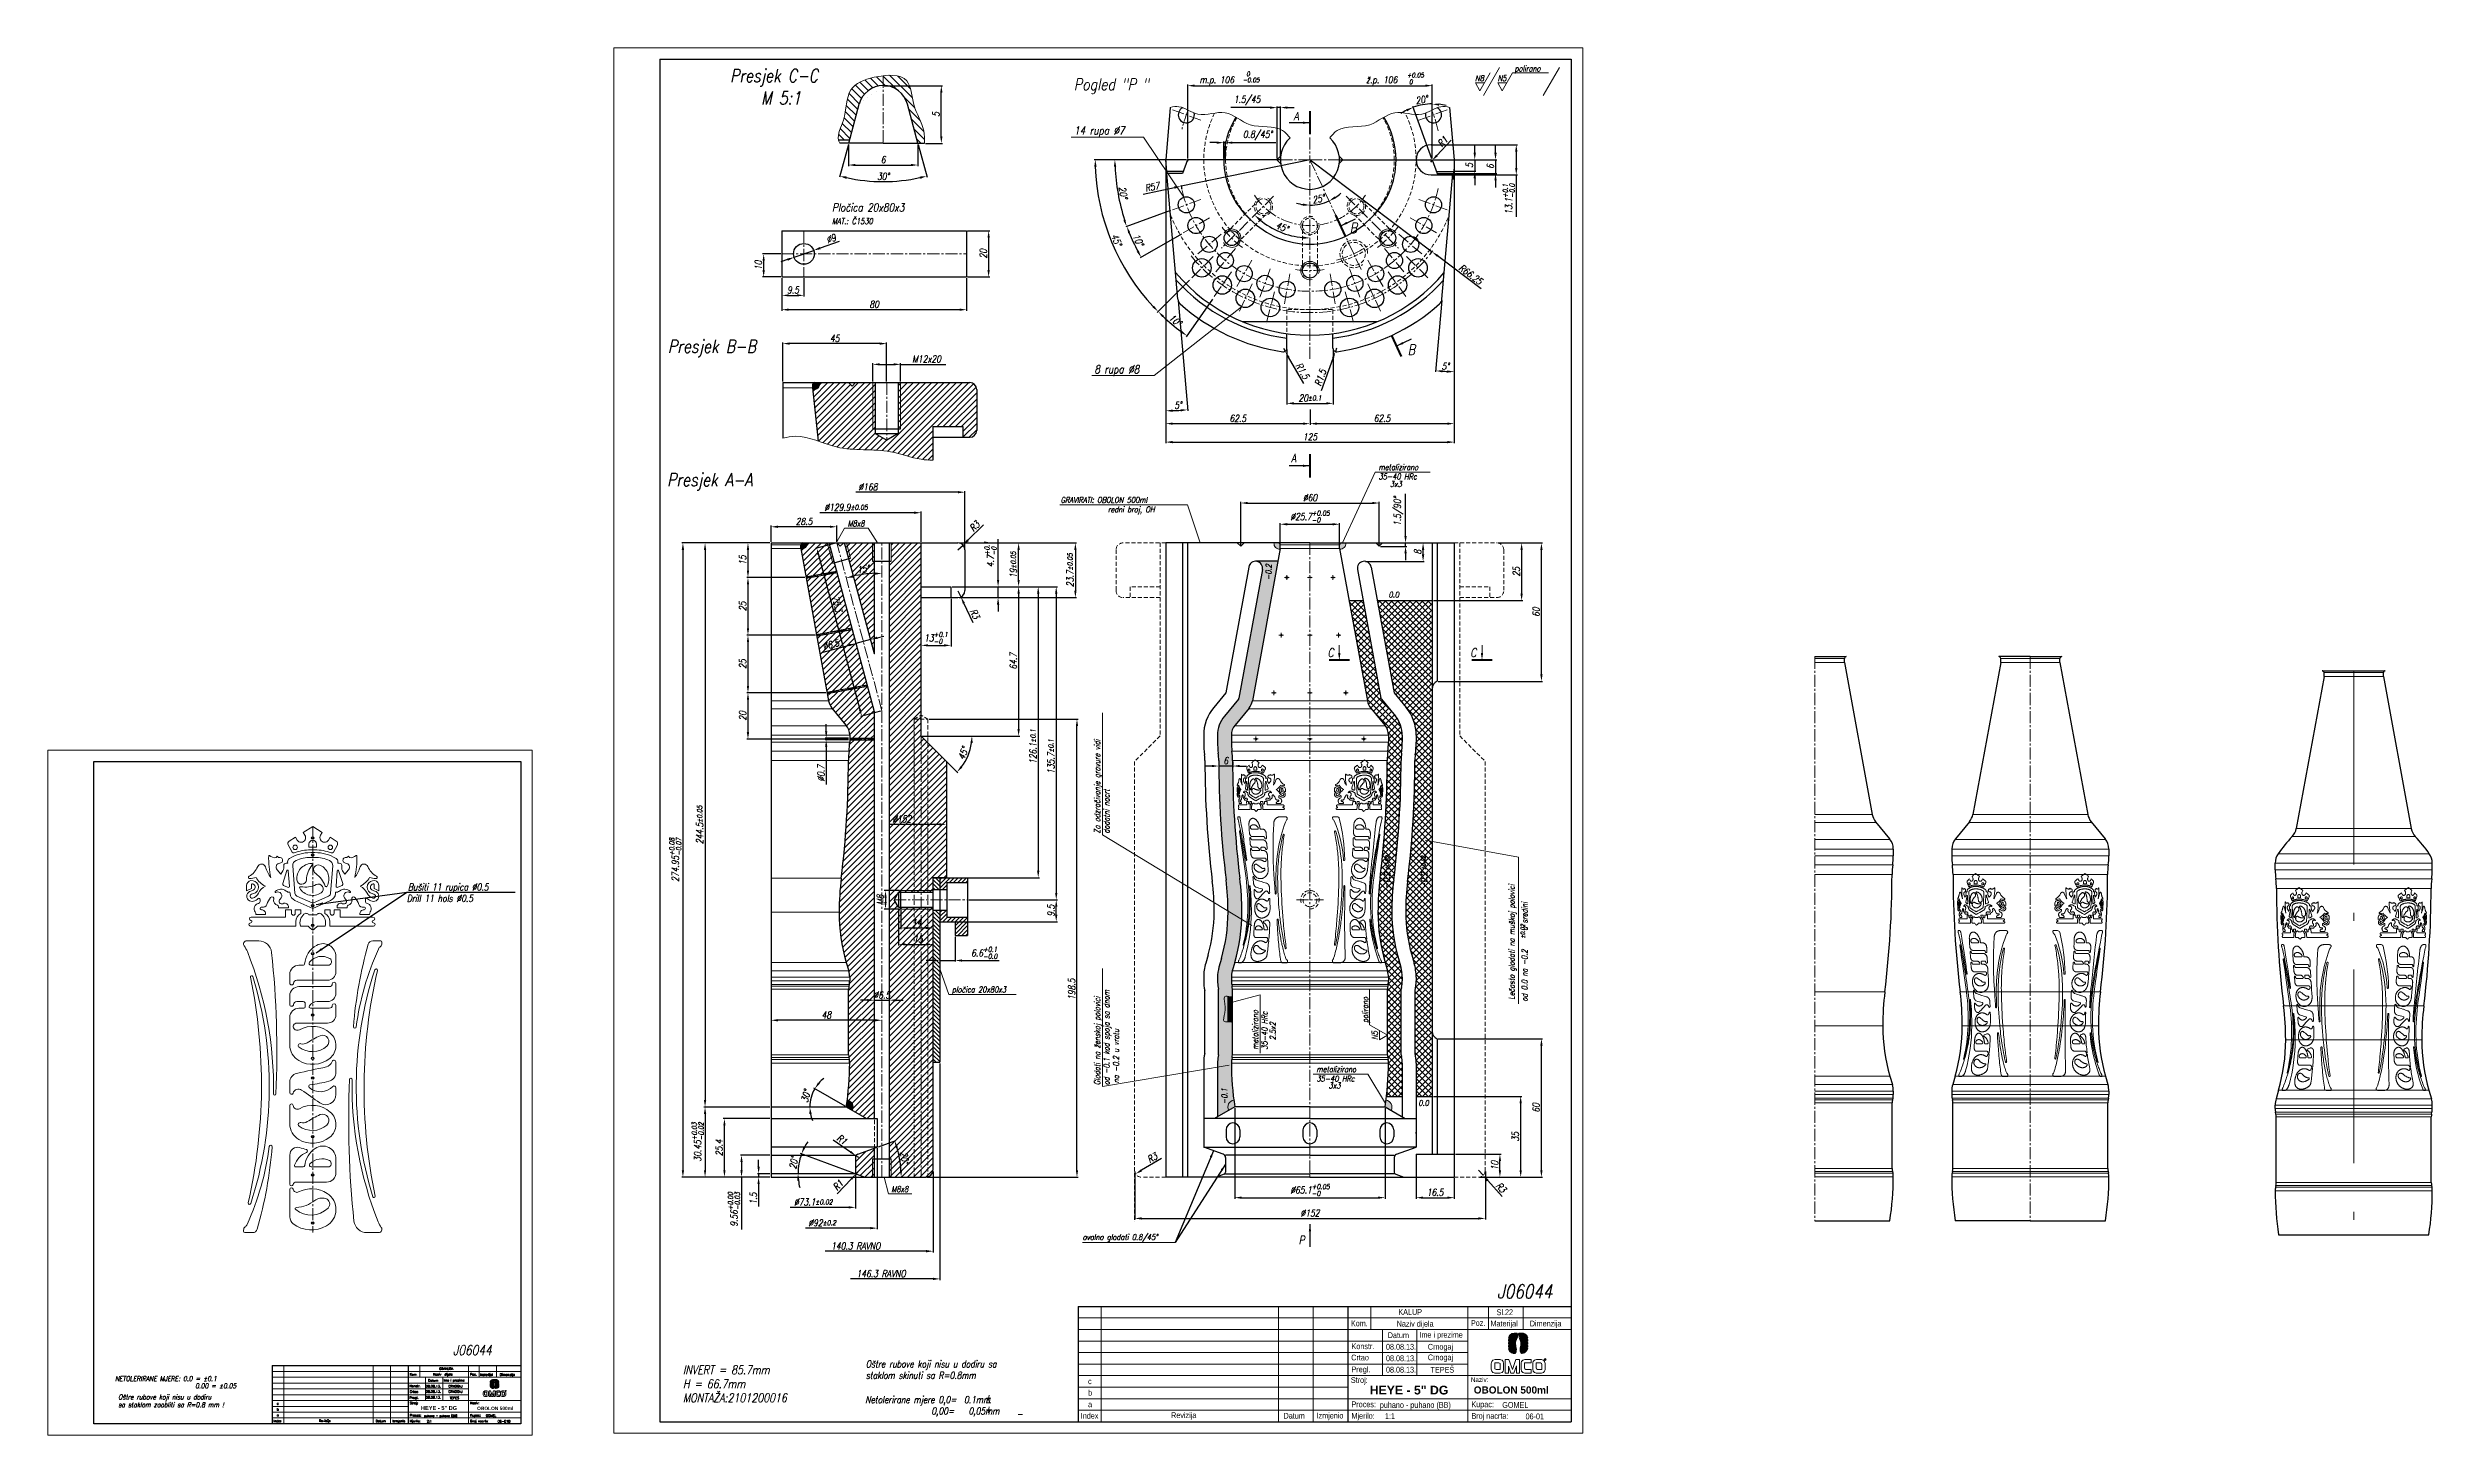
# Model space of a CAD drawing. Extents: x -234 to 800, y -95 to 506.
import ezdxf

# ---------------------------------------------------------------- set-up
doc = ezdxf.new("R2010")
doc.units = 0
doc.header["$LTSCALE"] = 7
doc.header["$MEASUREMENT"] = 0
for name, pattern in [('CENTER2', [1.125, 0.75, -0.125, 0.125, -0.125]), ('DASHDOT', [18.5, 12, -3, 0.5, -3]), ('HIDDEN', [0.375, 0.25, -0.125])]:
    doc.linetypes.add(name, pattern=pattern)
doc.layers.get('0').update_dxf_attribs({"linetype": 'CONTINUOUS', "lineweight": 15})
for name, color, linetype, lineweight in [('1', 1, 'CENTER2', 15), ('2', 2, 'HIDDEN', 15), ('3', 3, 'CONTINUOUS', 30), ('4', 5, 'CONTINUOUS', 50), ('8', 252, 'CONTINUOUS', 15)]:
    doc.layers.add(name, color=color, linetype=linetype, lineweight=lineweight)
doc.styles.add('ITALICT', font='ITALICT.shx', dxfattribs={"width": 0.8, "height": 3})
doc.styles.add('ROMANS', font='romans.shx')
doc.styles.get("Standard").update_dxf_attribs({"font": 'isocp.shx', "height": 3})
doc.styles.add('style2', font='swissc.ttf')
doc.dimstyles.get("Standard").update_dxf_attribs({"dimtxt": 3, "dimasz": 3, "dimexe": 0.5, "dimexo": 0.5, "dimgap": 0.8, "dimtad": 1, "dimdsep": 46, "dimtxsty": 'ITALICT', "dimcen": 0.09, "dimazin": 2, "dimtfac": 1, "dimtmove": 0, "dimatfit": 3, "dimfxl": 0, "dimtolj": 1, "dimtzin": 0, "dimarcsym": 0})

msp = doc.modelspace()

# ---------------------------------------------------------------- texts
at = {"style": 'ITALICT', "width": 0.8}
for s, height, p in [('Presjek C-C', 5.625, (61.8737, 491.5424)), ('  0', 2, (283.2252, 494.1071)), ('polirano', 2.5, (401.9899, 496.1786)), ('M 5:1', 5.625, (75.3209, 481.8515)), ('Pogled "P "', 5, (210.9449, 488.0676)), ('m.p. 106', 3, (265.4603, 491.0418)), ('-0.05', 2, (284.1031, 491.4682)), ('ž.p. 106', 3, (337.5546, 491.0418)), ('+0.05', 2, (355.3313, 493.555)), ('  0', 2, (353.794, 490.6778)), ('N8', 2.5, (384.8603, 491.9571)), ('N5', 2.5, (394.6382, 492.0016)), ('A', 3.5, (306.2121, 475.0588)), ('14 rupa %%C7', 3.5, (211.0791, 468.7996)), ('Pločica 20x80x3', 3.5, (106.158, 435.4851)), ('MAT.: Č1530', 2.5, (106.158, 430.0162)), ('B', 4.5, (330.4487, 426.081)), ('Presjek B-B', 5.625, (34.9548, 374.2159)), ('B', 4.5, (355.6032, 373.3018)), ('8 rupa %%C8', 3.5, (219.8481, 365.2977)), ('Presjek A-A', 5.625, (34.584, 316.3708)), ('A', 3.5, (305.0887, 326.8508)), ('metalizirano', 2.5, (343.0227, 323.3812)), ('35-40 HRc', 2.5, (343.0227, 319.3336)), ('GRAVIRATI: OBOLON 500ml', 2.5, (205.2044, 309.1862)), ('3x3', 2.5, (347.9335, 316.0752)), ('M8x8', 2.5, (112.8879, 298.9658)), ('redni broj, OH', 2.5, (225.681, 305.0855)), ('0.0', 2.5, (347.3298, 268.1438)), ('C', 3.75, (320.8506, 242.3934)), ('C', 3.75, (382.7017, 242.3934)), ('Bušiti 11 rupica %%C0.5', 3, (-77.6439, 141.1533)), ('pločica 20x80x3', 2.5, (158.1299, 96.9688)), ('metalizirano', 2.5, (316.0987, 62.3965)), ('35-40 HRc', 2.5, (316.0987, 58.3489)), ('3x3', 2.5, (321.3667, 55.3753)), ('0.0', 2.5, (360.2661, 47.8057)), ('M8x8', 2.5, (131.8527, 10.4489)), ('ovalno glodati 0.8/45%%d', 2.5, (214.7554, -10.3292)), ('P', 3.5, (308.386, -12.1052)), ('J06044', 6, (394.4453, -35.6309)), ('J06044', 4.24242, (-58.1745, -60.2186)), ('NETOLERIRANE MJERE: 0.0 = %%P0.1', 2.12121, (-204.6064, -71.4789)), ('INVERT = 85.7mm', 3.75, (41.5733, -68.4791)), ('H = 66.7mm', 3.75, (41.5733, -74.5505)), ('staklom skinuti sa R=0.8mm', 3, (120.7749, -70.477)), ('Oštre rubove koji nisu u dodiru sa', 3, (120.7749, -65.6199)), ('sa staklom zaobliti sa R=0.8 mm !', 2.12121, (-203.2135, -82.848)), ('Oštre rubove koji nisu u dodiru ', 2.12121, (-203.2135, -79.4816)), (' 0.00 = %%P0.05', 2.12121, (-171.1701, -74.6208)), ('MONTAŽA:2101200016', 3.75, (41.5733, -80.6219)), ('Netolerirane mjere 0,0=  0.1mm', 3, (120.574, -81.0798)), ('+', 3, (172.4124, -80.2041)), ('-', 3, (172.4124, -82.2681)), ('+', 3, (172.4124, -85.2381)), ('                0,00=   0,05mm', 3, (120.574, -85.9369)), ('-', 3, (186.1192, -87.302))]:
    msp.add_text(s, height=height, dxfattribs=at).set_placement(p)
for s, height, rotation, p in [('-0.2', 2.5, 89.0151803, (296.5218, 275.6975)), ('Za odzračivanje gravure vidi', 2.5, 90, (222.3166, 165.8301)), ('dodatni nacrt', 2.5, 90, (226.3642, 165.8301)), (' %%p0.02', 1.75, 85.9168703, (347.3314, 148.9893)), (' %%p0.02', 1.75, 90, (363.3154, 148.9877)), ('-0.2', 2.5, 85.9168703, (347.5579, 142.0946)), ('-0.2', 2.5, 90, (364.0323, 142.1267)), ('Lečasto glodati na muškoj polovici', 2.5, 90, (401.9607, 93.7672)), ('od 0.0 na -0.2     u sredini', 2.5, 90, (407.5401, 92.9578)), (' %%p0.02', 1.75, 90, (406.3604, 119.2903)), ('Glodati na ženskoj polovici', 2.5, 90, (222.3166, 56.7766)), ('od -0.1 kod spoja sa dnom ', 2.5, 90, (226.3642, 56.7766)), ('polirano', 2.5, 90, (338.4663, 83.7389)), ('na -0.2 u vratu', 2.5, 90, (230.4831, 57.6076)), ('metalizirano', 2.5, 90, (290.8197, 72.1204)), ('35-40 HRc', 2.5, 90, (294.8674, 72.1204)), ('2.5x2', 2.5, 90, (298.3877, 76.2262)), ('N5', 2.5, 90, (342.6433, 76.3872)), ('-0.1', 2.5, 90, (277.4483, 48.5417))]:
    msp.add_text(s, height=height, rotation=rotation, dxfattribs=at).set_placement(p)
for s, height, style, p in [('KALUP', 2.5, 'style2', (351.5836, -42.7969)), ('Sl.22', 2.5, 'style2', (394.158, -42.9214)), ('Kom.', 2.5, 'style2', (331.042, -47.7322)), ('Datum', 2.5, 'style2', (346.9823, -52.8664)), ('Naziv dijela', 2.5, 'style2', (350.8703, -47.8833)), ('Ime i prezime', 2.5, 'style2', (360.706, -52.6783)), ('Poz.', 2.5, 'style2', (383.0367, -47.5867)), ('Materijal', 2.5, 'style2', (391.5127, -47.8085)), ('Dimenzija', 2.5, 'style2', (408.5524, -47.804)), ('Crtao', 2.5, 'style2', (331.1511, -62.5351)), ('Konstr.', 2.5, 'style2', (331.2841, -57.6522)), ('08.08.13.', 2.5, 'style2', (346.2169, -57.8825)), ('08.08.13.', 2.5, 'style2', (346.2169, -62.8792)), ('Crnogaj', 2.5, 'style2', (364.3597, -57.8825)), ('Crnogaj', 2.5, 'style2', (364.3597, -62.4677)), ('Kom.', 1.0078, 'ROMANS', (-76.9148, -69.1427)), ('Datum', 1.0078, 'ROMANS', (-68.8825, -71.7297)), ('Naziv  dijela', 1.007795, 'ROMANS', (-66.7848, -69.0877)), ('GRAVURA', 1.0078, 'ROMANS', (-64.0983, -66.6558)), ('Ime i prezime', 0.957406, 'ROMANS', (-62.1481, -71.635)), ('Poz.', 1.0078, 'ROMANS', (-50.7148, -69.0693)), ('Materijal', 1.0078, 'ROMANS', (-46.4438, -69.1811)), ('Dimenzija', 1.0078, 'ROMANS', (-37.8575, -69.1788)), ('c', 2.5, 'style2', (217.1073, -72.8232)), ('Stroj:', 2.5, 'style2', (331.0118, -72.2925)), ('Pregl.', 2.5, 'style2', (331.2841, -67.6839)), ('08.08.13.', 2.5, 'style2', (346.2169, -67.817)), ('TEPEŠ', 2.5, 'style2', (365.5371, -67.8566)), ('Naziv:', 2, 'style2', (383.0118, -71.8652)), ('c', 1.0077, 'ROMANS', (-134.4591, -81.7283)), ('Konstr.', 1.0078, 'ROMANS', (-76.9621, -74.1413)), ('Pregl.', 1.0078, 'ROMANS', (-76.9621, -79.1963)), ('Stroj:', 1.0078, 'ROMANS', (-76.9108, -81.5185)), ('Crtao', 1.0078, 'ROMANS', (-76.906, -76.6018)), ('08.08.13.', 1.0078, 'ROMANS', (-69.8835, -74.2574)), ('08.08.13.', 1.0078, 'ROMANS', (-69.8835, -76.5541)), ('08.08.13.', 1.0078, 'ROMANS', (-69.8835, -79.1159)), ('CRNOGAJ', 1.0078, 'ROMANS', (-60.1261, -74.2574)), ('CRNOGAJ', 1.0078, 'ROMANS', (-60.1261, -76.5541)), ('TEPEŠ', 1.0078, 'ROMANS', (-59.6194, -79.2833)), ('Naziv:', 1.0078, 'ROMANS', (-50.7273, -81.5185)), ('a', 2.5, 'style2', (217.1073, -82.8232)), ('b', 2.5, 'style2', (217.1073, -77.8232)), ('Proces:', 2.5, 'style2', (331.254, -82.8327)), ('puhano - puhano (BB)', 2.5, 'style2', (343.5599, -83.1014)), ('Kupac:', 2.5, 'style2', (383.254, -82.8327)), ('GOMEL', 2.5, 'style2', (396.621, -83.1014)), ('Index', 1.0078, 'ROMANS', (-135.9262, -89.327)), ('a', 1.0077, 'ROMANS', (-134.4591, -86.7668)), ('b', 1.0077, 'ROMANS', (-134.4591, -84.2476)), ('Revizija', 1.0078, 'ROMANS', (-116.201, -89.2033)), ('Datum', 1.0078, 'ROMANS', (-91.6397, -89.3183)), ('Izmjenio', 1.0078, 'ROMANS', (-84.4276, -89.2892)), ('Mjerilo:', 1.0078, 'ROMANS', (-76.9448, -89.3492)), ('Proces:', 1.0078, 'ROMANS', (-76.9311, -86.8297)), ('puhano - puhano (BB)', 0.899817, 'ROMANS', (-70.6071, -86.9651)), ('2:1', 1.0078, 'ROMANS', (-69.4894, -89.3875)), ('Broj nacrta:', 1.007795, 'ROMANS', (-50.724, -89.3507)), ('Kupac:', 1.0078, 'ROMANS', (-50.7055, -86.8297)), ('GOMEL', 1.0078, 'ROMANS', (-43.8697, -86.9651)), ('06-01B', 1.0078, 'ROMANS', (-38.7858, -89.4673)), ('Index', 2.5, 'style2', (213.9321, -87.7887)), ('Revizija', 2.5, 'style2', (253.0774, -87.5431)), ('Datum', 2.5, 'style2', (301.8199, -87.7714)), ('Izmjenio', 2.5, 'style2', (316.1326, -87.7136)), ('Mjerilo:', 2.5, 'style2', (331.254, -87.8327)), ('1:1', 2.5, 'style2', (345.7779, -87.9087)), ('Broj nacrta:', 2.5, 'style2', (383.267, -87.8356)), ('06-01', 2.5, 'style2', (406.7101, -88.0671))]:
    msp.add_text(s, height=height, dxfattribs=dict(style=style)).set_placement(p)
at = {"attachment_point": 1, "style": 'ROMANS'}
for s, insert, char_height, width in [('{\\fArial|b1|i0|c238|p34;HEYE - 5" DG}', (-72.04, -82.2895), 1.749645, 23.560066), ('{\\fArial|b1|i0|c238|p34;OBOLON 500ml}', (-47.7077, -82.5771), 1.499695, 25.301462)]:
    msp.add_mtext(s, dxfattribs=dict(at, insert=insert, char_height=char_height, width=width))
at = {"attachment_point": 1}
for s, insert, char_height, width in [('{\\fArial|b1|i0|c238|p34;HEYE - 5" DG}', (339.1811, -73.5025), 3.8, 38.107033), ('{\\fArial|b1|i0|c238|p34;OBOLON 500ml}', (384.2625, -73.8049), 3.1, 44.186058)]:
    msp.add_mtext(s, dxfattribs=dict(at, insert=insert, char_height=char_height, width=width))
at = {"layer": '8', "style": 'ITALICT', "width": 0.8}
msp.add_text('Drill 11 hols %%C0.5', height=3, dxfattribs=at).set_placement((-78.1453, 136.2952))

# ---------------------------------------------------------------- blocks, each defined once
blk = doc.blocks.new('*D5')
at = {"color": 0, "lineweight": -2}
for p, q in [((272.9, 465.3), (269.9, 465.3)), ((275.9, 458.4), (275.9, 465.8)), ((275.9, 465.3), (276.7, 465.3)), ((276.7, 458.4), (276.7, 465.8)), ((279.7, 465.3), (298.5, 465.3))]:
    blk.add_line(p, q, dxfattribs=at)
at = {"color": 0}
for points in [[(272.9, 465.8), (272.9, 464.8), (275.9, 465.3)], [(279.7, 465.8), (279.7, 464.8), (276.7, 465.3)]]:
    blk.add_solid(points, dxfattribs=at)
at = {"color": 0, "insert": (290.6, 468.4), "char_height": 3, "attachment_point": 5, "style": 'ITALICT'}
blk.add_mtext('\\A1;0.8/45%%d', dxfattribs=at)
blk = doc.blocks.new('*D6')
at = {"color": 0, "lineweight": -2}
for p, q in [((296, 480.5), (279, 480.5)), ((299, 458.4), (299, 481)), ((300.5, 480.5), (299, 480.5)), ((300.5, 458.4), (300.5, 481)), ((303.5, 480.5), (306.5, 480.5))]:
    blk.add_line(p, q, dxfattribs=at)
at = {"color": 0}
for points in [[(296, 481), (296, 480), (299, 480.5)], [(303.5, 481), (303.5, 480), (300.5, 480.5)]]:
    blk.add_solid(points, dxfattribs=at)
at = {"color": 0, "insert": (286, 483.6), "char_height": 3, "attachment_point": 5, "style": 'ITALICT'}
blk.add_mtext('\\A1;1.5/45', dxfattribs=at)
blk = doc.blocks.new('*D7')
at = {"color": 0, "lineweight": -2}
for p, q in [((366.8, 457.9), (385.2, 457.9)), ((384.7, 460.9), (384.7, 463.9)), ((384.7, 457.9), (384.7, 452.9)), ((375.8, 452.9), (385.2, 452.9)), ((384.7, 449.9), (384.7, 446.9))]:
    blk.add_line(p, q, dxfattribs=at)
at = {"color": 0}
for points in [[(384.2, 460.9), (385.2, 460.9), (384.7, 457.9)], [(384.2, 449.9), (385.2, 449.9), (384.7, 452.9)]]:
    blk.add_solid(points, dxfattribs=at)
at = {"color": 0, "insert": (382.4, 455.4), "char_height": 3, "attachment_point": 5, "rotation": 90, "style": 'ITALICT'}
blk.add_mtext('\\A1;5', dxfattribs=at)
blk = doc.blocks.new('*D8')
at = {"color": 0, "lineweight": -2}
for p, q in [((366.8, 457.9), (394.2, 457.9)), ((393.7, 460.9), (393.7, 463.9)), ((393.7, 457.9), (393.7, 451.9)), ((375.7, 451.9), (394.2, 451.9)), ((393.7, 448.9), (393.7, 445.9))]:
    blk.add_line(p, q, dxfattribs=at)
at = {"color": 0}
for points in [[(393.2, 460.9), (394.2, 460.9), (393.7, 457.9)], [(393.2, 448.9), (394.2, 448.9), (393.7, 451.9)]]:
    blk.add_solid(points, dxfattribs=at)
at = {"color": 0, "insert": (391.4, 454.9), "char_height": 3, "attachment_point": 5, "rotation": 90, "style": 'ITALICT'}
blk.add_mtext('\\A1;6', dxfattribs=at)
blk = doc.blocks.new('*D9')
at = {"color": 0, "lineweight": -2}
for p, q in [((250.8, 418.1), (250.8, 348.6)), ((256.1, 396.9), (260.3, 349))]:
    blk.add_line(p, q, dxfattribs=at)
blk.add_arc((250.8, 457.9), 108.8, 271.5799, 273.4201, dxfattribs=at)
at = {"color": 0}
for points in [[(253.8, 348.6), (253.7, 349.6), (250.8, 349.1)], [(257.2, 349.8), (257.3, 348.8), (260.2, 349.5)]]:
    blk.add_solid(points, dxfattribs=at)
at = {"color": 0, "insert": (256.1, 351.5), "char_height": 3, "attachment_point": 5, "rotation": 2.8646, "style": 'ITALICT'}
blk.add_mtext('\\A1;5°', dxfattribs=at)
blk = doc.blocks.new('*D10')
at = {"color": 0, "lineweight": -2}
for p, q in [((375.8, 418), (375.8, 365.5)), ((370.4, 396.9), (367.7, 365.9))]:
    blk.add_line(p, q, dxfattribs=at)
blk.add_arc((375.8, 457.9), 91.8, 266.8719, 268.1281, dxfattribs=at)
at = {"color": 0}
for points in [[(370.7, 365.7), (370.8, 366.7), (367.8, 366.4)], [(372.8, 366.6), (372.7, 365.6), (375.8, 366)]]:
    blk.add_solid(points, dxfattribs=at)
at = {"color": 0, "insert": (372, 368.4), "char_height": 3, "attachment_point": 5, "rotation": 357.5793, "style": 'ITALICT'}
blk.add_mtext('\\A1;5°', dxfattribs=at)
blk = doc.blocks.new('*D11')
at = {"color": 0, "lineweight": -2}
for p, q in [((250.8, 457.4), (250.8, 343)), ((253.8, 343.5), (310.3, 343.5)), ((313.3, 349.6), (313.3, 343))]:
    blk.add_line(p, q, dxfattribs=at)
at = {"color": 0}
for points in [[(253.8, 344), (253.8, 343), (250.8, 343.5)], [(310.3, 344), (310.3, 343), (313.3, 343.5)]]:
    blk.add_solid(points, dxfattribs=at)
at = {"color": 0, "insert": (282, 345.8), "char_height": 3, "attachment_point": 5, "style": 'ITALICT'}
blk.add_mtext('\\A1;62.5', dxfattribs=at)
blk = doc.blocks.new('*D12')
at = {"color": 0, "lineweight": -2}
for p, q in [((375.8, 381.5), (375.8, 343)), ((313.3, 349.6), (313.3, 343)), ((316.3, 343.5), (372.8, 343.5))]:
    blk.add_line(p, q, dxfattribs=at)
at = {"color": 0}
for points in [[(316.3, 344), (316.3, 343), (313.3, 343.5)], [(372.8, 344), (372.8, 343), (375.8, 343.5)]]:
    blk.add_solid(points, dxfattribs=at)
at = {"color": 0, "insert": (344.5, 345.8), "char_height": 3, "attachment_point": 5, "style": 'ITALICT'}
blk.add_mtext('\\A1;62.5', dxfattribs=at)
blk = doc.blocks.new('*D13')
at = {"color": 0, "lineweight": -2}
for p, q in [((250.8, 457.4), (250.8, 335)), ((375.8, 457.4), (375.8, 335)), ((253.8, 335.5), (372.8, 335.5))]:
    blk.add_line(p, q, dxfattribs=at)
at = {"color": 0}
for points in [[(253.8, 336), (253.8, 335), (250.8, 335.5)], [(372.8, 336), (372.8, 335), (375.8, 335.5)]]:
    blk.add_solid(points, dxfattribs=at)
at = {"color": 0, "insert": (313.3, 337.8), "char_height": 3, "attachment_point": 5, "style": 'ITALICT'}
blk.add_mtext('\\A1;125', dxfattribs=at)
blk = doc.blocks.new('*D14')
at = {"color": 0, "lineweight": -2}
for p, q in [((300.4, 290.7), (300.4, 300.4)), ((303.4, 299.9), (323.1, 299.9)), ((326.1, 290.7), (326.1, 300.4))]:
    blk.add_line(p, q, dxfattribs=at)
at = {"color": 0}
for points in [[(303.4, 300.4), (303.4, 299.4), (300.4, 299.9)], [(323.1, 300.4), (323.1, 299.4), (326.1, 299.9)]]:
    blk.add_solid(points, dxfattribs=at)
at = {"color": 0, "insert": (313.3, 303.2), "char_height": 3, "attachment_point": 5, "style": 'ITALICT'}
blk.add_mtext('\\A1;%%c25.7{}{\\H0.71x;\\C3;\\S+0.05^ -0;}', dxfattribs=at)
blk = doc.blocks.new('*D15')
at = {"color": 0, "lineweight": -2}
for p, q in [((79.2, 291.8), (69.2, 291.8)), ((69.7, 288.8), (69.7, 279.8)), ((94.4, 276.8), (69.2, 276.8))]:
    blk.add_line(p, q, dxfattribs=at)
at = {"color": 0}
for points in [[(69.2, 288.8), (70.2, 288.8), (69.7, 291.8)], [(69.2, 279.8), (70.2, 279.8), (69.7, 276.8)]]:
    blk.add_solid(points, dxfattribs=at)
at = {"color": 0, "insert": (67.4, 284.3), "char_height": 3, "attachment_point": 5, "rotation": 90, "style": 'ITALICT'}
blk.add_mtext('\\A1;15', dxfattribs=at)
blk = doc.blocks.new('*D19')
at = {"color": 0, "lineweight": -2}
for p, q in [((135.9, 132.6), (135.9, 124.4)), ((138.9, 124.9), (146.9, 124.9))]:
    blk.add_line(p, q, dxfattribs=at)
at = {"color": 0}
for points in [[(138.9, 125.4), (138.9, 124.4), (135.9, 124.9)], [(146.9, 125.4), (146.9, 124.4), (149.9, 124.9)]]:
    blk.add_solid(points, dxfattribs=at)
at = {"color": 0, "insert": (142.9, 127.2), "char_height": 3, "attachment_point": 5, "style": 'ITALICT'}
blk.add_mtext('\\A1;14', dxfattribs=at)
blk = doc.blocks.new('*D20')
at = {"color": 0, "lineweight": -2}
for p, q in [((134.9, 133.4), (134.9, 117.3)), ((137.9, 117.8), (146.9, 117.8))]:
    blk.add_line(p, q, dxfattribs=at)
at = {"color": 0}
for points in [[(137.9, 118.3), (137.9, 117.3), (134.9, 117.8)], [(146.9, 118.3), (146.9, 117.3), (149.9, 117.8)]]:
    blk.add_solid(points, dxfattribs=at)
at = {"color": 0, "insert": (143.4, 120.1), "char_height": 3, "attachment_point": 5, "style": 'ITALICT'}
blk.add_mtext('\\A1;15', dxfattribs=at)
blk = doc.blocks.new('*D21')
at = {"color": 0, "lineweight": -2}
for p, q in [((157.7, 267.6), (157.7, 246.9)), ((147.7, 247.4), (154.7, 247.4))]:
    blk.add_line(p, q, dxfattribs=at)
at = {"color": 0}
for points in [[(147.7, 247.9), (147.7, 246.9), (144.7, 247.4)], [(154.7, 247.9), (154.7, 246.9), (157.7, 247.4)]]:
    blk.add_solid(points, dxfattribs=at)
at = {"color": 0, "insert": (151.2, 250.6), "char_height": 3, "attachment_point": 5, "style": 'ITALICT'}
blk.add_mtext('\\A1;13{}{\\H0.71x;\\C3;\\S+0.1^ -0;}', dxfattribs=at)
blk = doc.blocks.new('*D22')
at = {"color": 0, "lineweight": -2}
for p, q in [((160.7, 288.8), (162.9, 290.9)), ((171.8, 299.6), (165, 293))]:
    blk.add_line(p, q, dxfattribs=at)
at = {"color": 0}
blk.add_solid([(164.7, 293.4), (165.4, 292.6), (162.9, 290.9)], dxfattribs=at)
at = {"color": 0, "insert": (167.9, 299), "char_height": 3, "attachment_point": 5, "rotation": 44.194, "style": 'ITALICT'}
blk.add_mtext('\\A1;R3', dxfattribs=at)
blk = doc.blocks.new('*D23')
at = {"color": 0, "lineweight": -2}
for p, q in [((160.7, 271.1), (162, 268.4)), ((167.3, 257.2), (163.3, 265.7))]:
    blk.add_line(p, q, dxfattribs=at)
at = {"color": 0}
blk.add_solid([(163.7, 265.9), (162.8, 265.5), (162, 268.4)], dxfattribs=at)
at = {"color": 0, "insert": (168, 261.1), "char_height": 3, "attachment_point": 5, "rotation": 295.1049, "style": 'ITALICT'}
blk.add_mtext('\\A1;R3', dxfattribs=at)
blk = doc.blocks.new('*D24')
at = {"color": 0, "lineweight": -2}
for p, q in [((178.1, 275.8), (178.1, 293.5)), ((158.2, 272.8), (178.6, 272.8)), ((178.1, 268.1), (178.1, 272.8)), ((161.2, 268.1), (178.6, 268.1)), ((178.1, 265.1), (178.1, 262.1))]:
    blk.add_line(p, q, dxfattribs=at)
at = {"color": 0}
for points in [[(177.6, 275.8), (178.6, 275.8), (178.1, 272.8)], [(177.6, 265.1), (178.6, 265.1), (178.1, 268.1)]]:
    blk.add_solid(points, dxfattribs=at)
at = {"color": 0, "insert": (174.8, 286.9), "char_height": 3, "attachment_point": 5, "rotation": 90, "style": 'ITALICT'}
blk.add_mtext('\\A1;4.7{}{\\H0.71x;\\C3;\\S+0.1^ -0;}', dxfattribs=at)
blk = doc.blocks.new('*D25')
at = {"color": 0, "lineweight": -2}
for p, q in [((161.2, 291.8), (212.1, 291.8)), ((211.6, 288.8), (211.6, 271.1)), ((161.2, 268.1), (212.1, 268.1))]:
    blk.add_line(p, q, dxfattribs=at)
at = {"color": 0}
for points in [[(211.1, 288.8), (212.1, 288.8), (211.6, 291.8)], [(211.1, 271.1), (212.1, 271.1), (211.6, 268.1)]]:
    blk.add_solid(points, dxfattribs=at)
at = {"color": 0, "insert": (209.3, 280), "char_height": 3, "attachment_point": 5, "rotation": 90, "style": 'ITALICT'}
blk.add_mtext('\\A1;23.7{}{\\H0.71x;\\C3;%%p0.05}', dxfattribs=at)
blk = doc.blocks.new('*D26')
at = {"color": 0, "lineweight": -2}
for p, q in [((158.2, 272.8), (187.5, 272.8)), ((187, 269.8), (187, 211.1)), ((145.2, 208.1), (187.5, 208.1))]:
    blk.add_line(p, q, dxfattribs=at)
at = {"color": 0}
for points in [[(186.5, 269.8), (187.5, 269.8), (187, 272.8)], [(186.5, 211.1), (187.5, 211.1), (187, 208.1)]]:
    blk.add_solid(points, dxfattribs=at)
at = {"color": 0, "insert": (184.7, 240.5), "char_height": 3, "attachment_point": 5, "rotation": 90, "style": 'ITALICT'}
blk.add_mtext('\\A1;64.7', dxfattribs=at)
blk = doc.blocks.new('*D27')
at = {"color": 0, "lineweight": -2}
for p, q in [((155.8, 208.1), (167.3, 208.1)), ((156.1, 196.7), (160.6, 192.2))]:
    blk.add_line(p, q, dxfattribs=at)
blk.add_arc((144.7, 208.1), 22.1, 322.7882, 352.2118, dxfattribs=at)
at = {"color": 0}
for points in [[(166.1, 205.2), (167.1, 205.1), (166.8, 208.1)], [(162.6, 194.4), (161.9, 195.1), (160.3, 192.5)]]:
    blk.add_solid(points, dxfattribs=at)
at = {"color": 0, "insert": (163, 200.6), "char_height": 3, "attachment_point": 5, "rotation": 67.5, "style": 'ITALICT'}
blk.add_mtext('\\A1;45°', dxfattribs=at)
blk = doc.blocks.new('*D28')
at = {"color": 0, "lineweight": -2}
for p, q in [((158.2, 272.8), (196, 272.8)), ((195.5, 269.8), (195.5, 149.7)), ((156.2, 146.7), (196, 146.7))]:
    blk.add_line(p, q, dxfattribs=at)
at = {"color": 0}
for points in [[(195, 269.8), (196, 269.8), (195.5, 272.8)], [(195, 149.7), (196, 149.7), (195.5, 146.7)]]:
    blk.add_solid(points, dxfattribs=at)
at = {"color": 0, "insert": (193.2, 203.5), "char_height": 3, "attachment_point": 5, "rotation": 90, "style": 'ITALICT'}
blk.add_mtext('\\A1;126.1{}{\\H0.71x;\\C3;%%p0.1}', dxfattribs=at)
blk = doc.blocks.new('*D29')
at = {"color": 0, "lineweight": -2}
for p, q in [((158.2, 272.8), (203.8, 272.8)), ((203.3, 269.8), (203.3, 140.1)), ((165.4, 137.1), (203.8, 137.1))]:
    blk.add_line(p, q, dxfattribs=at)
at = {"color": 0}
for points in [[(202.8, 269.8), (203.8, 269.8), (203.3, 272.8)], [(202.8, 140.1), (203.8, 140.1), (203.3, 137.1)]]:
    blk.add_solid(points, dxfattribs=at)
at = {"color": 0, "insert": (201, 199.2), "char_height": 3, "attachment_point": 5, "rotation": 90, "style": 'ITALICT'}
blk.add_mtext('\\A1;135.7{}{\\H0.71x;\\C3;%%p0.1}', dxfattribs=at)
blk = doc.blocks.new('*D30')
at = {"color": 0, "lineweight": -2}
for p, q in [((121.5, 93.6), (118.5, 93.6)), ((124.5, 93.6), (131, 93.6)), ((134, 93.6), (137, 93.6))]:
    blk.add_line(p, q, dxfattribs=at)
at = {"color": 0}
for points in [[(121.5, 94.1), (121.5, 93.1), (124.5, 93.6)], [(134, 94.1), (134, 93.1), (131, 93.6)]]:
    blk.add_solid(points, dxfattribs=at)
at = {"color": 0, "insert": (127.7, 95.9), "char_height": 3, "attachment_point": 5, "style": 'ITALICT'}
blk.add_mtext('\\A1;%%c6.5', dxfattribs=at)
blk = doc.blocks.new('*D31')
at = {"color": 0, "lineweight": -2}
for p, q in [((79.2, 291.8), (50.6, 291.8)), ((51.1, 288.8), (51.1, 50.3)), ((79.2, 47.3), (50.6, 47.3))]:
    blk.add_line(p, q, dxfattribs=at)
at = {"color": 0}
for points in [[(50.6, 288.8), (51.6, 288.8), (51.1, 291.8)], [(50.6, 50.3), (51.6, 50.3), (51.1, 47.3)]]:
    blk.add_solid(points, dxfattribs=at)
at = {"color": 0, "insert": (48.8, 169.6), "char_height": 3, "attachment_point": 5, "rotation": 90, "style": 'ITALICT'}
blk.add_mtext('\\A1;244.5{}{\\H0.71x;\\C3;%%p0.05}', dxfattribs=at)
blk = doc.blocks.new('*D32')
at = {"color": 0, "lineweight": -2}
for p, q in [((79.2, 47.3), (50.6, 47.3)), ((51.1, 44.3), (51.1, 19.9)), ((79.2, 16.9), (50.6, 16.9))]:
    blk.add_line(p, q, dxfattribs=at)
at = {"color": 0}
for points in [[(50.6, 44.3), (51.6, 44.3), (51.1, 47.3)], [(50.6, 19.9), (51.6, 19.9), (51.1, 16.9)]]:
    blk.add_solid(points, dxfattribs=at)
at = {"color": 0, "insert": (47.9, 32.1), "char_height": 3, "attachment_point": 5, "rotation": 90, "style": 'ITALICT'}
blk.add_mtext('\\A1;30.45{}{\\H0.71x;\\C3;\\S+0.03^ -0.02;}', dxfattribs=at)
blk = doc.blocks.new('*D33')
at = {"color": 0, "lineweight": -2}
for p, q in [((135.4, 141.1), (128.8, 141.1)), ((129.3, 138.1), (129.3, 136.1)), ((135.4, 133.1), (128.8, 133.1))]:
    blk.add_line(p, q, dxfattribs=at)
at = {"color": 0}
for points in [[(128.8, 138.1), (129.8, 138.1), (129.3, 141.1)], [(128.8, 136.1), (129.8, 136.1), (129.3, 133.1)]]:
    blk.add_solid(points, dxfattribs=at)
at = {"color": 0, "insert": (127, 137.1), "char_height": 3, "attachment_point": 5, "rotation": 90, "style": 'ITALICT'}
blk.add_mtext('\\A1;M8', dxfattribs=at)
blk = doc.blocks.new('*D34')
at = {"color": 0, "lineweight": -2}
for p, q in [((280.7, 46.8), (280.7, 7.5)), ((345.8, 46.8), (345.8, 7.5)), ((283.7, 8), (342.8, 8))]:
    blk.add_line(p, q, dxfattribs=at)
at = {"color": 0}
for points in [[(283.7, 8.5), (283.7, 7.5), (280.7, 8)], [(342.8, 8.5), (342.8, 7.5), (345.8, 8)]]:
    blk.add_solid(points, dxfattribs=at)
at = {"color": 0, "insert": (313.3, 11.3), "char_height": 3, "attachment_point": 5, "style": 'ITALICT'}
blk.add_mtext('\\A1;%%c65.1{}{\\H0.71x;\\C3;\\S+0.05^ -0;}', dxfattribs=at)
blk = doc.blocks.new('*D35')
at = {"color": 0, "lineweight": -2}
for p, q in [((74.3, 21.4), (74.3, 24.4)), ((79.2, 18.4), (73.8, 18.4)), ((79.2, 16.9), (73.8, 16.9)), ((74.3, 18.4), (74.3, 16.9)), ((74.3, 13.9), (74.3, 4.2))]:
    blk.add_line(p, q, dxfattribs=at)
at = {"color": 0}
for points in [[(73.8, 21.4), (74.8, 21.4), (74.3, 18.4)], [(73.8, 13.9), (74.8, 13.9), (74.3, 16.9)]]:
    blk.add_solid(points, dxfattribs=at)
at = {"color": 0, "insert": (72, 7.6), "char_height": 3, "attachment_point": 5, "rotation": 90, "style": 'ITALICT'}
blk.add_mtext('\\A1;1.5', dxfattribs=at)
blk = doc.blocks.new('*D36')
at = {"color": 0, "lineweight": -2}
for p, q in [((79.2, 26.4), (66.4, 26.4)), ((66.9, 23.4), (66.9, 19.9)), ((79.2, 16.9), (66.4, 16.9)), ((66.9, 16.9), (66.9, -5.8))]:
    blk.add_line(p, q, dxfattribs=at)
at = {"color": 0}
for points in [[(66.4, 23.4), (67.4, 23.4), (66.9, 26.4)], [(66.4, 19.9), (67.4, 19.9), (66.9, 16.9)]]:
    blk.add_solid(points, dxfattribs=at)
at = {"color": 0, "insert": (63.6, 2.9), "char_height": 3, "attachment_point": 5, "rotation": 90, "style": 'ITALICT'}
blk.add_mtext('\\A1;9.56{}{\\H0.71x;\\C3;\\S+0.00^ -0.03;}', dxfattribs=at)
blk = doc.blocks.new('*D37')
at = {"color": 0, "lineweight": -2}
for p, q in [((79.2, 42.3), (59, 42.3)), ((59.5, 19.9), (59.5, 39.3)), ((79.2, 16.9), (59, 16.9))]:
    blk.add_line(p, q, dxfattribs=at)
at = {"color": 0}
for points in [[(59, 39.3), (60, 39.3), (59.5, 42.3)], [(59, 19.9), (60, 19.9), (59.5, 16.9)]]:
    blk.add_solid(points, dxfattribs=at)
at = {"color": 0, "insert": (57.2, 29.6), "char_height": 3, "attachment_point": 5, "rotation": 90, "style": 'ITALICT'}
blk.add_mtext('\\A1;25.4', dxfattribs=at)
blk = doc.blocks.new('*D38')
at = {"color": 0, "lineweight": -2}
for p, q in [((283.3, 290.8), (283.3, 309.6)), ((286.3, 309.1), (340.3, 309.1)), ((343.3, 290.8), (343.3, 309.6))]:
    blk.add_line(p, q, dxfattribs=at)
at = {"color": 0}
for points in [[(286.3, 309.6), (286.3, 308.6), (283.3, 309.1)], [(340.3, 309.6), (340.3, 308.6), (343.3, 309.1)]]:
    blk.add_solid(points, dxfattribs=at)
at = {"color": 0, "insert": (313.3, 311.4), "char_height": 3, "attachment_point": 5, "style": 'ITALICT'}
blk.add_mtext('\\A1;%%c60', dxfattribs=at)
blk = doc.blocks.new('*D39')
at = {"color": 0, "lineweight": -2}
for p, q in [((354.7, 294.8), (354.7, 313.1)), ((343.8, 290.3), (355.2, 290.3)), ((354.7, 290.3), (354.7, 291.8)), ((354.7, 287.3), (354.7, 284.3))]:
    blk.add_line(p, q, dxfattribs=at)
at = {"color": 0}
for points in [[(354.2, 294.8), (355.2, 294.8), (354.7, 291.8)], [(354.2, 287.3), (355.2, 287.3), (354.7, 290.3)]]:
    blk.add_solid(points, dxfattribs=at)
at = {"color": 0, "insert": (351.6, 305.5), "char_height": 3, "attachment_point": 5, "rotation": 90, "style": 'ITALICT'}
blk.add_mtext('\\A1;1.5/90%%D', dxfattribs=at)
blk = doc.blocks.new('*D40')
at = {"color": 0, "lineweight": -2}
for p, q in [((337.3, 283.8), (362.8, 283.8)), ((362.3, 286.8), (362.3, 288.8))]:
    blk.add_line(p, q, dxfattribs=at)
at = {"color": 0}
for points in [[(361.8, 288.8), (362.8, 288.8), (362.3, 291.8)], [(361.8, 286.8), (362.8, 286.8), (362.3, 283.8)]]:
    blk.add_solid(points, dxfattribs=at)
at = {"color": 0, "insert": (360, 287.8), "char_height": 3, "attachment_point": 5, "rotation": 90, "style": 'ITALICT'}
blk.add_mtext('\\A1;8', dxfattribs=at)
blk = doc.blocks.new('*D41')
at = {"color": 0, "lineweight": -2}
for p, q in [((113.3, 464.5), (113.3, 455.1)), ((116.3, 455.6), (140.3, 455.6)), ((143.3, 464.5), (143.3, 455.1))]:
    blk.add_line(p, q, dxfattribs=at)
at = {"color": 0}
for points in [[(116.3, 456.1), (116.3, 455.1), (113.3, 455.6)], [(140.3, 456.1), (140.3, 455.1), (143.3, 455.6)]]:
    blk.add_solid(points, dxfattribs=at)
at = {"color": 0, "insert": (128.3, 457.9), "char_height": 3, "attachment_point": 5, "style": 'ITALICT'}
blk.add_mtext('\\A1;6', dxfattribs=at)
blk = doc.blocks.new('*D42')
at = {"color": 0, "lineweight": -2}
for p, q in [((128.8, 490), (154, 490)), ((153.5, 468), (153.5, 487)), ((146.7, 465), (154, 465))]:
    blk.add_line(p, q, dxfattribs=at)
at = {"color": 0}
for points in [[(153, 487), (154, 487), (153.5, 490)], [(153, 468), (154, 468), (153.5, 465)]]:
    blk.add_solid(points, dxfattribs=at)
at = {"color": 0, "insert": (151.2, 477.5), "char_height": 3, "attachment_point": 5, "rotation": 90, "style": 'ITALICT'}
blk.add_mtext('\\A1;5', dxfattribs=at)
blk = doc.blocks.new('*D43')
at = {"color": 0, "lineweight": -2}
for p, q in [((394.8, 291.8), (414.1, 291.8)), ((413.6, 234.8), (413.6, 288.8)), ((368.9, 231.8), (414.1, 231.8))]:
    blk.add_line(p, q, dxfattribs=at)
at = {"color": 0}
for points in [[(413.1, 288.8), (414.1, 288.8), (413.6, 291.8)], [(413.1, 234.8), (414.1, 234.8), (413.6, 231.8)]]:
    blk.add_solid(points, dxfattribs=at)
at = {"color": 0, "insert": (411.3, 261.8), "char_height": 3, "attachment_point": 5, "rotation": 90, "style": 'ITALICT'}
blk.add_mtext('\\A1;60', dxfattribs=at)
blk = doc.blocks.new('*D44')
at = {"color": 0, "lineweight": -2}
for p, q in [((368.9, 76.9), (414.1, 76.9)), ((413.6, 19.9), (413.6, 73.9)), ((386.8, 16.9), (414.1, 16.9))]:
    blk.add_line(p, q, dxfattribs=at)
at = {"color": 0}
for points in [[(413.1, 73.9), (414.1, 73.9), (413.6, 76.9)], [(413.1, 19.9), (414.1, 19.9), (413.6, 16.9)]]:
    blk.add_solid(points, dxfattribs=at)
at = {"color": 0, "insert": (411.3, 46.9), "char_height": 3, "attachment_point": 5, "rotation": 90, "style": 'ITALICT'}
blk.add_mtext('\\A1;60', dxfattribs=at)
blk = doc.blocks.new('*D45')
at = {"color": 0, "lineweight": -2}
for p, q in [((79.2, 291.8), (41, 291.8)), ((41.5, 288.8), (41.5, 19.9)), ((79.2, 16.9), (41, 16.9))]:
    blk.add_line(p, q, dxfattribs=at)
at = {"color": 0}
for points in [[(41, 288.8), (42, 288.8), (41.5, 291.8)], [(41, 19.9), (42, 19.9), (41.5, 16.9)]]:
    blk.add_solid(points, dxfattribs=at)
at = {"color": 0, "insert": (38.2, 154.4), "char_height": 3, "attachment_point": 5, "rotation": 90, "style": 'ITALICT'}
blk.add_mtext('\\A1;274.95{}{\\H0.71x;\\C3;\\S+0.08^ -0.07;}', dxfattribs=at)
blk = doc.blocks.new('*D46')
at = {"color": 0, "lineweight": -2}
for p, q in [((394.8, 291.8), (405.5, 291.8)), ((405, 288.8), (405, 269.8)), ((366.8, 266.8), (405.5, 266.8))]:
    blk.add_line(p, q, dxfattribs=at)
at = {"color": 0}
for points in [[(404.5, 288.8), (405.5, 288.8), (405, 291.8)], [(404.5, 269.8), (405.5, 269.8), (405, 266.8)]]:
    blk.add_solid(points, dxfattribs=at)
at = {"color": 0, "insert": (402.7, 279.3), "char_height": 3, "attachment_point": 5, "rotation": 90, "style": 'ITALICT'}
blk.add_mtext('\\A1;25', dxfattribs=at)
blk = doc.blocks.new('*D47')
at = {"color": 0, "lineweight": -2}
for p, q in [((366.8, 51.9), (405.1, 51.9)), ((404.6, 19.9), (404.6, 48.9)), ((386.8, 16.9), (405.1, 16.9))]:
    blk.add_line(p, q, dxfattribs=at)
at = {"color": 0}
for points in [[(404.1, 48.9), (405.1, 48.9), (404.6, 51.9)], [(404.1, 19.9), (405.1, 19.9), (404.6, 16.9)]]:
    blk.add_solid(points, dxfattribs=at)
at = {"color": 0, "insert": (402.3, 34.4), "char_height": 3, "attachment_point": 5, "rotation": 90, "style": 'ITALICT'}
blk.add_mtext('\\A1;35', dxfattribs=at)
blk = doc.blocks.new('*D48')
at = {"color": 0, "lineweight": -2}
for p, q in [((106.6, 33.1), (114.1, 27.9)), ((117.8, 25.4), (116.5, 26.2))]:
    blk.add_line(p, q, dxfattribs=at)
at = {"color": 0}
blk.add_solid([(114.4, 28.3), (113.8, 27.5), (116.5, 26.2)], dxfattribs=at)
at = {"color": 0, "insert": (110.4, 33.2), "char_height": 3, "attachment_point": 5, "rotation": 325.498, "style": 'ITALICT'}
blk.add_mtext('\\A1;R1', dxfattribs=at)
blk = doc.blocks.new('*D49')
at = {"color": 0, "lineweight": -2}
blk.add_line((152.7, 169.8), (131.2, 169.8), dxfattribs=at)
at = {"color": 0}
blk.add_solid([(152.7, 170.3), (152.7, 169.3), (155.7, 169.8)], dxfattribs=at)
at = {"color": 0, "insert": (136.4, 172.1), "char_height": 3, "attachment_point": 5, "style": 'ITALICT'}
blk.add_mtext('\\A1;%%c152', dxfattribs=at)
blk = doc.blocks.new('*D50')
at = {"color": 0, "lineweight": -2}
for p, q in [((141.7, 304.9), (100.9, 304.9)), ((144.7, 292.3), (144.7, 305.4))]:
    blk.add_line(p, q, dxfattribs=at)
at = {"color": 0}
blk.add_solid([(141.7, 305.4), (141.7, 304.4), (144.7, 304.9)], dxfattribs=at)
at = {"color": 0, "insert": (112.2, 307.2), "char_height": 3, "attachment_point": 5, "style": 'ITALICT'}
blk.add_mtext('\\A1;%%c129.9{}{\\H0.71x;\\C3;%%p0.05}', dxfattribs=at)
blk = doc.blocks.new('*D51')
at = {"color": 0, "lineweight": -2}
for p, q in [((160.7, 313.8), (116.5, 313.8)), ((163.7, 289.3), (163.7, 314.3))]:
    blk.add_line(p, q, dxfattribs=at)
at = {"color": 0}
blk.add_solid([(160.7, 314.3), (160.7, 313.3), (163.7, 313.8)], dxfattribs=at)
at = {"color": 0, "insert": (121.7, 316.1), "char_height": 3, "attachment_point": 5, "style": 'ITALICT'}
blk.add_mtext('\\A1;%%c168', dxfattribs=at)
blk = doc.blocks.new('*D52')
at = {"color": 0, "lineweight": -2}
for p, q in [((79.7, 292.3), (79.7, 299.3)), ((105.2, 298.8), (82.7, 298.8)), ((108.2, 292.3), (108.2, 299.3))]:
    blk.add_line(p, q, dxfattribs=at)
at = {"color": 0}
for points in [[(82.7, 299.3), (82.7, 298.3), (79.7, 298.8)], [(105.2, 299.3), (105.2, 298.3), (108.2, 298.8)]]:
    blk.add_solid(points, dxfattribs=at)
at = {"color": 0, "insert": (94, 301.1), "char_height": 3, "attachment_point": 5, "style": 'ITALICT'}
blk.add_mtext('\\A1;28.5', dxfattribs=at)
blk = doc.blocks.new('*D53')
at = {"color": 0, "lineweight": -2}
for p, q in [((125.7, 29.4), (125.7, -5.7)), ((122.7, -5.2), (94.6, -5.2))]:
    blk.add_line(p, q, dxfattribs=at)
at = {"color": 0}
blk.add_solid([(122.7, -4.7), (122.7, -5.7), (125.7, -5.2)], dxfattribs=at)
at = {"color": 0, "insert": (101.9, -2.9), "char_height": 3, "attachment_point": 5, "style": 'ITALICT'}
blk.add_mtext('\\A1;%%c92{}{\\H0.71x;\\C3;%%p0.2}', dxfattribs=at)
blk = doc.blocks.new('*D54')
at = {"color": 0, "lineweight": -2}
for p, q in [((116.3, 17.9), (116.3, 3.3)), ((113.3, 3.8), (88, 3.8))]:
    blk.add_line(p, q, dxfattribs=at)
at = {"color": 0}
blk.add_solid([(113.3, 4.3), (113.3, 3.3), (116.3, 3.8)], dxfattribs=at)
at = {"color": 0, "insert": (98, 6.1), "char_height": 3, "attachment_point": 5, "style": 'ITALICT'}
blk.add_mtext('\\A1;%%c73.1{}{\\H0.71x;\\C3;%%p0.02}', dxfattribs=at)
blk = doc.blocks.new('*D55')
at = {"color": 0, "lineweight": -2}
blk.add_line((124.7, 84.9), (82.7, 84.9), dxfattribs=at)
at = {"color": 0}
for points in [[(82.7, 85.4), (82.7, 84.4), (79.7, 84.9)], [(124.7, 85.4), (124.7, 84.4), (127.7, 84.9)]]:
    blk.add_solid(points, dxfattribs=at)
at = {"color": 0, "insert": (103.7, 87.2), "char_height": 3, "attachment_point": 5, "style": 'ITALICT'}
blk.add_mtext('\\A1;48', dxfattribs=at)
blk = doc.blocks.new('*D56')
at = {"color": 0, "lineweight": -2}
for p, q in [((159.5, 121.1), (159.5, 110.3)), ((149.9, 110.8), (146.9, 110.8)), ((152.9, 110.8), (159.5, 110.8)), ((162.5, 110.8), (178.6, 110.8))]:
    blk.add_line(p, q, dxfattribs=at)
at = {"color": 0}
for points in [[(149.9, 111.3), (149.9, 110.3), (152.9, 110.8)], [(162.5, 111.3), (162.5, 110.3), (159.5, 110.8)]]:
    blk.add_solid(points, dxfattribs=at)
at = {"color": 0, "insert": (172.1, 114.1), "char_height": 3, "attachment_point": 5, "style": 'ITALICT'}
blk.add_mtext('\\A1;6.6{}{\\H0.71x;\\C3;\\S+0.1^ -0.0;}', dxfattribs=at)
blk = doc.blocks.new('*D57')
at = {"color": 0, "lineweight": -2}
for p, q in [((165.4, 137.1), (203.8, 137.1)), ((160, 127.6), (203.8, 127.6)), ((203.3, 130.6), (203.3, 134.1))]:
    blk.add_line(p, q, dxfattribs=at)
at = {"color": 0}
for points in [[(202.8, 134.1), (203.8, 134.1), (203.3, 137.1)], [(202.8, 130.6), (203.8, 130.6), (203.3, 127.6)]]:
    blk.add_solid(points, dxfattribs=at)
at = {"color": 0, "insert": (201, 132.4), "char_height": 3, "attachment_point": 5, "rotation": 90, "style": 'ITALICT'}
blk.add_mtext('\\A1;9.5', dxfattribs=at)
blk = doc.blocks.new('*D58')
at = {"color": 0, "lineweight": -2}
for p, q in [((149.9, 19.4), (149.9, -15.7)), ((146.9, -15.2), (103.2, -15.2))]:
    blk.add_line(p, q, dxfattribs=at)
at = {"color": 0}
blk.add_solid([(146.9, -14.7), (146.9, -15.7), (149.9, -15.2)], dxfattribs=at)
at = {"color": 0, "insert": (116.4, -12.9), "char_height": 3, "attachment_point": 5, "style": 'ITALICT'}
blk.add_mtext('\\A1;140.3 RAVNO', dxfattribs=at)
blk = doc.blocks.new('*D59')
at = {"color": 0, "lineweight": -2}
for p, q in [((152.9, 66.2), (152.9, -27.7)), ((149.9, -27.2), (114.2, -27.2))]:
    blk.add_line(p, q, dxfattribs=at)
at = {"color": 0}
blk.add_solid([(149.9, -26.7), (149.9, -27.7), (152.9, -27.2)], dxfattribs=at)
at = {"color": 0, "insert": (127.4, -24.9), "char_height": 3, "attachment_point": 5, "style": 'ITALICT'}
blk.add_mtext('\\A1;146.3 RAVNO', dxfattribs=at)
blk = doc.blocks.new('*D60')
at = {"color": 0, "lineweight": -2}
for p, q in [((113.2, 464.5), (109.4, 450.4)), ((143.5, 464.5), (147.3, 450.4))]:
    blk.add_line(p, q, dxfattribs=at)
blk.add_arc((128.3, 521), 72.6, 257.3668, 282.6332, dxfattribs=at)
at = {"color": 0}
for points in [[(112.3, 449.6), (112.6, 450.6), (109.5, 450.8)], [(144.1, 450.6), (144.4, 449.6), (147.1, 450.8)]]:
    blk.add_solid(points, dxfattribs=at)
at = {"color": 0, "insert": (128.3, 450.7), "char_height": 3, "attachment_point": 5, "style": 'ITALICT'}
blk.add_mtext('\\A1;30°', dxfattribs=at)
blk = doc.blocks.new('*D61')
at = {"color": 0, "lineweight": -2}
for p, q in [((237.3, 19.4), (237.3, -1.5)), ((389.3, 19.4), (389.3, -1.5)), ((240.3, -1), (386.3, -1))]:
    blk.add_line(p, q, dxfattribs=at)
at = {"color": 0}
for points in [[(240.3, -0.5), (240.3, -1.5), (237.3, -1)], [(386.3, -0.5), (386.3, -1.5), (389.3, -1)]]:
    blk.add_solid(points, dxfattribs=at)
at = {"color": 0, "insert": (313.3, 1.3), "char_height": 3, "attachment_point": 5, "style": 'ITALICT'}
blk.add_mtext('\\A1;%%c152', dxfattribs=at)
blk = doc.blocks.new('*D62')
at = {"color": 0, "lineweight": -2}
for p, q in [((107.7, 291.7), (99, 289.4)), ((100.3, 286.6), (118.2, 219.6)), ((127.2, 218.9), (118.5, 216.6))]:
    blk.add_line(p, q, dxfattribs=at)
at = {"color": 0}
for points in [[(100.7, 286.7), (99.8, 286.5), (99.5, 289.5)], [(118.7, 219.7), (117.7, 219.5), (119, 216.7)]]:
    blk.add_solid(points, dxfattribs=at)
at = {"color": 0, "insert": (108.3, 265.4), "char_height": 3, "attachment_point": 5, "rotation": 285, "style": 'ITALICT'}
blk.add_mtext('\\A1;75.3', dxfattribs=at)
blk = doc.blocks.new('*D63')
at = {"color": 0, "lineweight": -2}
for p, q in [((122.8, 249.9), (116.5, 248.2)), ((125.7, 250.7), (128.6, 251.4)), ((113.6, 247.4), (101.6, 244.2))]:
    blk.add_line(p, q, dxfattribs=at)
at = {"color": 0}
for points in [[(113.5, 247.9), (113.8, 247), (116.5, 248.2)], [(125.6, 251.2), (125.9, 250.2), (122.8, 249.9)]]:
    blk.add_solid(points, dxfattribs=at)
at = {"color": 0, "insert": (105.6, 247.7), "char_height": 3, "attachment_point": 5, "rotation": 15, "style": 'ITALICT'}
blk.add_mtext('\\A1;%%c6.5', dxfattribs=at)
blk = doc.blocks.new('*D64')
at = {"color": 0, "lineweight": -2}
blk.add_line((115.8, 18.5), (92.4, 27.1), dxfattribs=at)
for start, end in [(146.1957, 153.0978), (160, 180), (186.9022, 193.8043)]:
    blk.add_arc((116.3, 18.4), 24.9, start, end, dxfattribs=at)
at = {"color": 0}
for points in [[(94.5, 29.5), (93.6, 29.8), (92.9, 26.9)], [(91, 15.4), (92, 15.4), (91.4, 18.4)]]:
    blk.add_solid(points, dxfattribs=at)
at = {"color": 0, "insert": (89.5, 23.1), "char_height": 3, "attachment_point": 5, "rotation": 80, "style": 'ITALICT'}
blk.add_mtext('\\A1;20°', dxfattribs=at)
blk = doc.blocks.new('*D65')
at = {"color": 0, "lineweight": -2}
for p, q in [((86.9, 414.6), (84, 413.6)), ((89.7, 415.6), (98.2, 418.6)), ((109.2, 422.5), (101, 419.6))]:
    blk.add_line(p, q, dxfattribs=at)
at = {"color": 0}
for points in [[(86.7, 415.1), (87, 414.1), (89.7, 415.6)], [(100.8, 420.1), (101.2, 419.1), (98.2, 418.6)]]:
    blk.add_solid(points, dxfattribs=at)
at = {"color": 0, "insert": (105.7, 423.7), "char_height": 3, "attachment_point": 5, "rotation": 19.5748, "style": 'ITALICT'}
blk.add_mtext('\\A1;∅9', dxfattribs=at)
blk = doc.blocks.new('*D66')
at = {"color": 0, "lineweight": -2}
for p, q in [((84.4, 406.6), (84.4, 398.6)), ((93.9, 406.6), (93.9, 398.6)), ((87.4, 399.1), (90.9, 399.1))]:
    blk.add_line(p, q, dxfattribs=at)
at = {"color": 0}
for points in [[(87.4, 399.6), (87.4, 398.6), (84.4, 399.1)], [(90.9, 399.6), (90.9, 398.6), (93.9, 399.1)]]:
    blk.add_solid(points, dxfattribs=at)
at = {"color": 0, "insert": (89.2, 401.4), "char_height": 3, "attachment_point": 5, "style": 'ITALICT'}
blk.add_mtext('\\A1;9.5', dxfattribs=at)
blk = doc.blocks.new('*D67')
at = {"color": 0, "lineweight": -2}
for p, q in [((84.4, 406.6), (84.4, 392.4)), ((164.4, 406.6), (164.4, 392.4)), ((161.4, 392.9), (87.4, 392.9))]:
    blk.add_line(p, q, dxfattribs=at)
at = {"color": 0}
for points in [[(87.4, 393.4), (87.4, 392.4), (84.4, 392.9)], [(161.4, 393.4), (161.4, 392.4), (164.4, 392.9)]]:
    blk.add_solid(points, dxfattribs=at)
at = {"color": 0, "insert": (124.4, 395.2), "char_height": 3, "attachment_point": 5, "style": 'ITALICT'}
blk.add_mtext('\\A1;80', dxfattribs=at)
blk = doc.blocks.new('*D68')
at = {"color": 0, "lineweight": -2}
for p, q in [((83.9, 417.1), (76, 417.1)), ((76.5, 414.1), (76.5, 410.1)), ((83.9, 407.1), (76, 407.1))]:
    blk.add_line(p, q, dxfattribs=at)
at = {"color": 0}
for points in [[(76, 414.1), (77, 414.1), (76.5, 417.1)], [(76, 410.1), (77, 410.1), (76.5, 407.1)]]:
    blk.add_solid(points, dxfattribs=at)
at = {"color": 0, "insert": (74.2, 412.1), "char_height": 3, "attachment_point": 5, "rotation": 90, "style": 'ITALICT'}
blk.add_mtext('\\A1;10', dxfattribs=at)
blk = doc.blocks.new('*D69')
at = {"color": 0, "lineweight": -2}
for p, q in [((164.9, 427.1), (174.5, 427.1)), ((174, 424.1), (174, 410.1)), ((164.9, 407.1), (174.5, 407.1))]:
    blk.add_line(p, q, dxfattribs=at)
at = {"color": 0}
for points in [[(173.5, 424.1), (174.5, 424.1), (174, 427.1)], [(173.5, 410.1), (174.5, 410.1), (174, 407.1)]]:
    blk.add_solid(points, dxfattribs=at)
at = {"color": 0, "insert": (171.7, 417.1), "char_height": 3, "attachment_point": 5, "rotation": 90, "style": 'ITALICT'}
blk.add_mtext('\\A1;20', dxfattribs=at)
blk = doc.blocks.new('*D70')
at = {"color": 0, "lineweight": -2}
blk.add_line((248.9, 25), (240.3, 19.9), dxfattribs=at)
at = {"color": 0}
blk.add_solid([(240, 20.3), (240.5, 19.4), (237.7, 18.3)], dxfattribs=at)
at = {"color": 0, "insert": (244.9, 25.3), "char_height": 3, "attachment_point": 5, "rotation": 30.5991, "style": 'ITALICT'}
blk.add_mtext('\\A1;R3', dxfattribs=at)
blk = doc.blocks.new('*D71')
at = {"color": 0, "lineweight": -2}
for p, q in [((301.8, 376.2), (302.5, 374.9)), ((310.6, 360.9), (304, 372.3))]:
    blk.add_line(p, q, dxfattribs=at)
at = {"color": 0}
blk.add_solid([(304.4, 372.5), (303.6, 372), (302.5, 374.9)], dxfattribs=at)
at = {"color": 0, "insert": (310, 366.4), "char_height": 3, "attachment_point": 5, "rotation": 300.0226, "style": 'ITALICT'}
blk.add_mtext('\\A1;R1.5', dxfattribs=at)
blk = doc.blocks.new('*D72')
at = {"color": 0, "lineweight": -2}
for p, q in [((303.3, 375.7), (303.3, 351.8)), ((323.3, 375.7), (323.3, 351.8)), ((306.3, 352.3), (320.3, 352.3))]:
    blk.add_line(p, q, dxfattribs=at)
at = {"color": 0}
for points in [[(306.3, 352.8), (306.3, 351.8), (303.3, 352.3)], [(320.3, 352.8), (320.3, 351.8), (323.3, 352.3)]]:
    blk.add_solid(points, dxfattribs=at)
at = {"color": 0, "insert": (313.3, 354.6), "char_height": 3, "attachment_point": 5, "style": 'ITALICT'}
blk.add_mtext('\\A1;20{}{\\H0.71x;\\C3;%%p0.1}', dxfattribs=at)
blk = doc.blocks.new('*D73')
at = {"color": 0, "lineweight": -2}
for p, q in [((324.8, 376.2), (324.3, 374.8)), ((318.3, 357.9), (323.3, 371.9))]:
    blk.add_line(p, q, dxfattribs=at)
at = {"color": 0}
blk.add_solid([(322.8, 372.1), (323.7, 371.8), (324.3, 374.8)], dxfattribs=at)
at = {"color": 0, "insert": (317.8, 363.4), "char_height": 3, "attachment_point": 5, "rotation": 70.6253, "style": 'ITALICT'}
blk.add_mtext('\\A1;R1.5', dxfattribs=at)
blk = doc.blocks.new('*D74')
at = {"color": 0, "lineweight": -2}
blk.add_line((126.2, 30), (133.8, 32.8), dxfattribs=at)
blk.add_arc((90, 16.9), 46.1, 3.7332, 16.2668, dxfattribs=at)
at = {"color": 0}
for points in [[(133.7, 29.6), (134.7, 29.9), (133.3, 32.6)], [(136.5, 19.9), (135.5, 19.9), (136.1, 16.9)]]:
    blk.add_solid(points, dxfattribs=at)
at = {"color": 0, "insert": (137.6, 25.3), "char_height": 3, "attachment_point": 5, "rotation": 280, "style": 'ITALICT'}
blk.add_mtext('\\A1;20°', dxfattribs=at)
blk = doc.blocks.new('*D75')
at = {"color": 0, "lineweight": -2}
for p, q in [((108.3, 9.6), (114.5, 16.2)), ((117.3, 19.1), (116.6, 18.4))]:
    blk.add_line(p, q, dxfattribs=at)
at = {"color": 0}
blk.add_solid([(114.2, 16.5), (114.9, 15.8), (116.6, 18.4)], dxfattribs=at)
at = {"color": 0, "insert": (108.7, 13.4), "char_height": 3, "attachment_point": 5, "rotation": 46.4913, "style": 'ITALICT'}
blk.add_mtext('\\A1;R1', dxfattribs=at)
blk = doc.blocks.new('*D77')
at = {"color": 0, "lineweight": -2}
for p, q in [((161.2, 291.8), (187.5, 291.8)), ((187, 275.8), (187, 288.8)), ((158.2, 272.8), (187.5, 272.8))]:
    blk.add_line(p, q, dxfattribs=at)
at = {"color": 0}
for points in [[(186.5, 288.8), (187.5, 288.8), (187, 291.8)], [(186.5, 275.8), (187.5, 275.8), (187, 272.8)]]:
    blk.add_solid(points, dxfattribs=at)
at = {"color": 0, "insert": (184.7, 282.3), "char_height": 3, "attachment_point": 5, "rotation": 90, "style": 'ITALICT'}
blk.add_mtext('\\A1;19{}{\\H0.71x;\\C3;%%p0.05}', dxfattribs=at)
blk = doc.blocks.new('*D4')
at = {"color": 0, "lineweight": -2}
blk.add_line((111.8, 47.6), (98.2, 55.5), dxfattribs=at)
for start, end in [(150, 180), (128.1658, 139.0829), (190.9171, 201.8342)]:
    blk.add_arc((112.3, 47.3), 15.8, start, end, dxfattribs=at)
at = {"color": 0}
for points in [[(100.8, 57.4), (100, 57.9), (98.6, 55.2)], [(96.3, 44.3), (97.3, 44.4), (96.5, 47.3)]]:
    blk.add_solid(points, dxfattribs=at)
at = {"color": 0, "insert": (94.8, 52), "char_height": 3, "attachment_point": 5, "rotation": 75, "style": 'ITALICT'}
blk.add_mtext('\\A1;30°', dxfattribs=at)
blk = doc.blocks.new('*D78')
at = {"color": 0, "lineweight": -2}
for p, q in [((313.3, 457.9), (366.2, 418)), ((387.5, 401.9), (368.6, 416.2))]:
    blk.add_line(p, q, dxfattribs=at)
blk.add_arc((313.3, 457.9), 66.2, 321.4891, 323.4317, dxfattribs=at)
at = {"color": 0}
blk.add_solid([(368.9, 416.6), (368.3, 415.8), (366.2, 418)], dxfattribs=at)
at = {"color": 0, "insert": (382.9, 408.2), "char_height": 3, "attachment_point": 5, "rotation": 322.9993, "style": 'ITALICT'}
blk.add_mtext('\\A1;R66.25', dxfattribs=at)
blk = doc.blocks.new('*D79')
at = {"color": 0, "lineweight": -2}
for p, q in [((148.2, 215.4), (212.8, 215.4)), ((212.3, 19.9), (212.3, 212.4)), ((147.4, 16.9), (212.8, 16.9))]:
    blk.add_line(p, q, dxfattribs=at)
at = {"color": 0}
for points in [[(211.8, 212.4), (212.8, 212.4), (212.3, 215.4)], [(211.8, 19.9), (212.8, 19.9), (212.3, 16.9)]]:
    blk.add_solid(points, dxfattribs=at)
at = {"color": 0, "insert": (210, 98.3), "char_height": 3, "attachment_point": 5, "rotation": 90, "style": 'ITALICT'}
blk.add_mtext('\\A1;198.5', dxfattribs=at)
blk = doc.blocks.new('*D80')
at = {"color": 0, "lineweight": -2}
blk.add_arc((313.3, 457.9), 33.9, 230.0784, 264.9216, dxfattribs=at)
at = {"color": 0}
for points in [[(291.2, 431.5), (291.9, 432.3), (289.3, 433.9)], [(310.3, 424.6), (310.2, 423.6), (313.3, 424)]]:
    blk.add_solid(points, dxfattribs=at)
at = {"color": 0, "insert": (301.2, 428.7), "char_height": 3, "attachment_point": 5, "rotation": 337.5, "style": 'ITALICT'}
blk.add_mtext('\\A1;45°', dxfattribs=at)
blk = doc.blocks.new('*D81')
at = {"color": 0, "lineweight": -2}
for p, q in [((313.3, 457.9), (257.4, 446.4)), ((241, 443), (254.5, 445.8))]:
    blk.add_line(p, q, dxfattribs=at)
blk.add_arc((313.3, 457.9), 57, 191.1324, 192.9601, dxfattribs=at)
at = {"color": 0}
blk.add_solid([(254.4, 446.3), (254.6, 445.3), (257.4, 446.4)], dxfattribs=at)
at = {"color": 0, "insert": (244.9, 446.1), "char_height": 3, "attachment_point": 5, "rotation": 11.635, "style": 'ITALICT'}
blk.add_mtext('\\A1;R57', dxfattribs=at)
blk = doc.blocks.new('*D82')
at = {"color": 0, "lineweight": -2}
for p, q in [((259.8, 457.9), (219.7, 457.9)), ((261.1, 405.7), (247.1, 391.7))]:
    blk.add_line(p, q, dxfattribs=at)
blk.add_arc((313.3, 457.9), 93.1, 181.8473, 223.1527, dxfattribs=at)
at = {"color": 0}
for points in [[(219.8, 454.9), (220.8, 454.9), (220.2, 457.9)], [(245.7, 394.6), (245, 393.9), (247.5, 392.1)]]:
    blk.add_solid(points, dxfattribs=at)
at = {"color": 0, "insert": (229.4, 423.1), "char_height": 3, "attachment_point": 5, "rotation": 292.5, "style": 'ITALICT'}
blk.add_mtext('\\A1;45°', dxfattribs=at)
blk = doc.blocks.new('*D83')
at = {"color": 0, "lineweight": -2}
for p, q in [((252.9, 435.9), (233.4, 428.8)), ((257.6, 425.7), (239.7, 415.4))]:
    blk.add_line(p, q, dxfattribs=at)
blk.add_arc((313.3, 457.9), 84.5, 202.035, 207.965, dxfattribs=at)
at = {"color": 0}
for points in [[(234.5, 426), (235.4, 426.4), (233.9, 429)], [(239.1, 418.5), (238.2, 418), (240.1, 415.6)]]:
    blk.add_solid(points, dxfattribs=at)
at = {"color": 0, "insert": (238.8, 423.1), "char_height": 3, "attachment_point": 5, "rotation": 295, "style": 'ITALICT'}
blk.add_mtext('\\A1;10°', dxfattribs=at)
blk = doc.blocks.new('*D84')
at = {"color": 0, "lineweight": -2}
for p, q in [((259.8, 457.9), (228.2, 457.9)), ((252.9, 435.9), (233.4, 428.8))]:
    blk.add_line(p, q, dxfattribs=at)
blk.add_arc((313.3, 457.9), 84.5, 182.0339, 197.9661, dxfattribs=at)
at = {"color": 0}
for points in [[(228.3, 454.9), (229.3, 454.9), (228.7, 457.9)], [(233.3, 432), (232.4, 431.6), (233.8, 429)]]:
    blk.add_solid(points, dxfattribs=at)
at = {"color": 0, "insert": (232.3, 443.6), "char_height": 3, "attachment_point": 5, "rotation": 280, "style": 'ITALICT'}
blk.add_mtext('\\A1;20°', dxfattribs=at)
blk = doc.blocks.new('*D85')
at = {"color": 0, "lineweight": -2}
for p, q in [((261.1, 405.7), (247.1, 391.7)), ((271, 397.5), (259.6, 381.2))]:
    blk.add_line(p, q, dxfattribs=at)
blk.add_arc((313.3, 457.9), 93.1, 226.8472, 233.1528, dxfattribs=at)
at = {"color": 0}
for points in [[(249.3, 389.6), (250, 390.3), (247.5, 392.1)], [(257.7, 383.8), (257.2, 383), (259.9, 381.6)]]:
    blk.add_solid(points, dxfattribs=at)
at = {"color": 0, "insert": (254.9, 388.3), "char_height": 3, "attachment_point": 5, "rotation": 320, "style": 'ITALICT'}
blk.add_mtext('\\A1;10°', dxfattribs=at)
blk = doc.blocks.new('*D86')
at = {"color": 0, "lineweight": -2}
for p, q in [((84.8, 361.8), (84.8, 378.7)), ((126.8, 378.2), (87.8, 378.2)), ((129.8, 361.8), (129.8, 378.7))]:
    blk.add_line(p, q, dxfattribs=at)
at = {"color": 0}
for points in [[(87.8, 378.7), (87.8, 377.7), (84.8, 378.2)], [(126.8, 378.7), (126.8, 377.7), (129.8, 378.2)]]:
    blk.add_solid(points, dxfattribs=at)
at = {"color": 0, "insert": (107.3, 380.5), "char_height": 3, "attachment_point": 5, "style": 'ITALICT'}
blk.add_mtext('\\A1;45', dxfattribs=at)
blk = doc.blocks.new('*D87')
at = {"color": 0, "lineweight": -2}
for start, end in [(252.4959, 261.248), (270, 295), (303.752, 312.5041)]:
    blk.add_arc((313.3, 457.9), 19.7, start, end, dxfattribs=at)
at = {"color": 0}
for points in [[(310.3, 438.9), (310.2, 437.9), (313.3, 438.2)], [(324.4, 441.1), (323.9, 442), (321.6, 440)]]:
    blk.add_solid(points, dxfattribs=at)
at = {"color": 0, "insert": (317, 440.9), "char_height": 3, "attachment_point": 5, "rotation": 12.5, "style": 'ITALICT'}
blk.add_mtext('\\A1;25°', dxfattribs=at)
blk = doc.blocks.new('*D88')
at = {"color": 0, "lineweight": -2}
for p, q in [((123.8, 361.8), (123.8, 369.7)), ((126.8, 369.2), (132.8, 369.2)), ((135.8, 361.8), (135.8, 369.7)), ((135.8, 369.2), (155.4, 369.2))]:
    blk.add_line(p, q, dxfattribs=at)
at = {"color": 0}
for points in [[(126.8, 369.7), (126.8, 368.7), (123.8, 369.2)], [(132.8, 369.7), (132.8, 368.7), (135.8, 369.2)]]:
    blk.add_solid(points, dxfattribs=at)
at = {"color": 0, "insert": (147.1, 371.5), "char_height": 3, "attachment_point": 5, "style": 'ITALICT'}
blk.add_mtext('\\A1;M12x20', dxfattribs=at)
blk = doc.blocks.new('*D89')
at = {"color": 0, "lineweight": -2}
for p, q in [((260.3, 458.4), (260.3, 490.5)), ((263.3, 490), (363.3, 490)), ((366.3, 458.4), (366.3, 490.5))]:
    blk.add_line(p, q, dxfattribs=at)
at = {"color": 0}
for points in [[(263.3, 490.5), (263.3, 489.5), (260.3, 490)], [(363.3, 490.5), (363.3, 489.5), (366.3, 490)]]:
    blk.add_solid(points, dxfattribs=at)
blk = doc.blocks.new('*D90')
at = {"color": 0, "lineweight": -2}
for p, q in [((366.1, 458.3), (357.8, 481)), ((366.3, 458.9), (366.3, 482.5))]:
    blk.add_line(p, q, dxfattribs=at)
for start, end in [(117.1199, 124.2399), (90, 110), (75.7601, 82.8801)]:
    blk.add_arc((366.3, 457.9), 24.2, start, end, dxfattribs=at)
at = {"color": 0}
for points in [[(355, 479.8), (355.4, 478.9), (358, 480.6)], [(369.2, 481.3), (369.3, 482.3), (366.3, 482)]]:
    blk.add_solid(points, dxfattribs=at)
at = {"color": 0, "insert": (361.7, 483.9), "char_height": 3, "attachment_point": 5, "rotation": 10, "style": 'ITALICT'}
blk.add_mtext('\\A1;20°', dxfattribs=at)
blk = doc.blocks.new('*D91')
at = {"color": 0, "lineweight": -2}
for p, q in [((374.5, 466.4), (368.3, 459.8)), ((365.6, 456.9), (366.2, 457.6))]:
    blk.add_line(p, q, dxfattribs=at)
at = {"color": 0}
blk.add_solid([(367.9, 460.1), (368.7, 459.4), (366.2, 457.6)], dxfattribs=at)
at = {"color": 0, "insert": (370.8, 465.7), "char_height": 3, "attachment_point": 5, "rotation": 46.5881, "style": 'ITALICT'}
blk.add_mtext('\\A1;R1', dxfattribs=at)
blk = doc.blocks.new('*D92')
at = {"color": 0, "lineweight": -2}
for p, q in [((359.3, 16.4), (359.3, 7.5)), ((375.8, 16.4), (375.8, 7.5)), ((362.3, 8), (372.8, 8))]:
    blk.add_line(p, q, dxfattribs=at)
at = {"color": 0}
for points in [[(362.3, 8.5), (362.3, 7.5), (359.3, 8)], [(372.8, 8.5), (372.8, 7.5), (375.8, 8)]]:
    blk.add_solid(points, dxfattribs=at)
at = {"color": 0, "insert": (367.5, 10.3), "char_height": 3, "attachment_point": 5, "style": 'ITALICT'}
blk.add_mtext('\\A1;16.5', dxfattribs=at)
blk = doc.blocks.new('*D93')
at = {"color": 0, "lineweight": -2}
for p, q in [((386.3, 19.9), (388.3, 17.7)), ((396.6, 8.5), (390.3, 15.4))]:
    blk.add_line(p, q, dxfattribs=at)
at = {"color": 0}
blk.add_solid([(390.7, 15.8), (389.9, 15.1), (388.3, 17.7)], dxfattribs=at)
at = {"color": 0, "insert": (396.1, 12.4), "char_height": 3, "attachment_point": 5, "rotation": 312.1208, "style": 'ITALICT'}
blk.add_mtext('\\A1;R3', dxfattribs=at)
blk = doc.blocks.new('*D94')
at = {"color": 0, "lineweight": -2}
for p, q in [((376.3, 26.9), (396.1, 26.9)), ((395.6, 19.9), (395.6, 23.9)), ((386.8, 16.9), (396.1, 16.9))]:
    blk.add_line(p, q, dxfattribs=at)
at = {"color": 0}
for points in [[(395.1, 23.9), (396.1, 23.9), (395.6, 26.9)], [(395.1, 19.9), (396.1, 19.9), (395.6, 16.9)]]:
    blk.add_solid(points, dxfattribs=at)
at = {"color": 0, "insert": (393.3, 21.9), "char_height": 3, "attachment_point": 5, "rotation": 90, "style": 'ITALICT'}
blk.add_mtext('\\A1;10', dxfattribs=at)
blk = doc.blocks.new('*D95')
at = {"color": 0, "lineweight": -2}
for p, q in [((375.7, 464.4), (403.2, 464.4)), ((402.7, 461.4), (402.7, 454.3)), ((375.7, 451.3), (403.2, 451.3)), ((402.7, 451.3), (402.7, 433.2))]:
    blk.add_line(p, q, dxfattribs=at)
at = {"color": 0}
for points in [[(402.2, 461.4), (403.2, 461.4), (402.7, 464.4)], [(402.2, 454.3), (403.2, 454.3), (402.7, 451.3)]]:
    blk.add_solid(points, dxfattribs=at)
at = {"color": 0, "insert": (399.4, 440.8), "char_height": 3, "attachment_point": 5, "rotation": 90, "style": 'ITALICT'}
blk.add_mtext('\\A1;13.1{}{\\H0.71x;\\C3;\\S+0.1^ -0.0;}', dxfattribs=at)
blk = doc.blocks.new('*D99')
at = {"color": 0, "lineweight": -2}
for p, q in [((113.3, 207.2), (103.1, 207.2)), ((103.6, 210.2), (103.6, 213.2)), ((103.6, 207.2), (103.6, 206.5)), ((113.3, 206.5), (103.1, 206.5)), ((103.6, 203.5), (103.6, 187.1))]:
    blk.add_line(p, q, dxfattribs=at)
at = {"color": 0}
for points in [[(103.1, 210.2), (104.1, 210.2), (103.6, 207.2)], [(103.1, 203.5), (104.1, 203.5), (103.6, 206.5)]]:
    blk.add_solid(points, dxfattribs=at)
at = {"color": 0, "insert": (101.3, 191.9), "char_height": 3, "attachment_point": 5, "rotation": 90, "style": 'ITALICT'}
blk.add_mtext('\\A1;%%c0.7', dxfattribs=at)
blk = doc.blocks.new('*D103')
at = {"color": 0, "linetype": 'ByBlock', "lineweight": -2}
blk.add_arc((127.7, 219.1), 59.6, 92.8864, 102.1136, dxfattribs=at)
at = {"color": 0}
for points in [[(115.3, 276.8), (115.1, 277.8), (112.3, 276.6)], [(124.7, 279), (124.7, 278), (127.7, 278.6)]]:
    blk.add_solid(points, dxfattribs=at)
at = {"color": 0, "insert": (119.7, 280.4), "char_height": 3, "attachment_point": 5, "rotation": 7.5, "style": 'ITALICT'}
blk.add_mtext('\\A1;15°', dxfattribs=at)
blk = doc.blocks.new('*D104')
at = {"color": 0, "linetype": 'ByBlock', "lineweight": -2}
for p, q in [((94.4, 276.8), (69.2, 276.8)), ((69.7, 273.8), (69.7, 254.8)), ((98.9, 251.8), (69.2, 251.8))]:
    blk.add_line(p, q, dxfattribs=at)
at = {"color": 0}
for points in [[(69.2, 273.8), (70.2, 273.8), (69.7, 276.8)], [(69.2, 254.8), (70.2, 254.8), (69.7, 251.8)]]:
    blk.add_solid(points, dxfattribs=at)
at = {"color": 0, "insert": (67.4, 264.3), "char_height": 3, "attachment_point": 5, "rotation": 90, "style": 'ITALICT'}
blk.add_mtext('\\A1;25', dxfattribs=at)
blk = doc.blocks.new('*D105')
at = {"color": 0, "linetype": 'ByBlock', "lineweight": -2}
for p, q in [((98.9, 251.8), (69.2, 251.8)), ((69.7, 248.8), (69.7, 229.8)), ((103.5, 226.8), (69.2, 226.8))]:
    blk.add_line(p, q, dxfattribs=at)
at = {"color": 0}
for points in [[(69.2, 248.8), (70.2, 248.8), (69.7, 251.8)], [(69.2, 229.8), (70.2, 229.8), (69.7, 226.8)]]:
    blk.add_solid(points, dxfattribs=at)
at = {"color": 0, "insert": (67.4, 239.3), "char_height": 3, "attachment_point": 5, "rotation": 90, "style": 'ITALICT'}
blk.add_mtext('\\A1;25', dxfattribs=at)
blk = doc.blocks.new('*D106')
at = {"color": 0, "linetype": 'ByBlock', "lineweight": -2}
for p, q in [((103.5, 226.8), (69.2, 226.8)), ((69.7, 223.8), (69.7, 209.8)), ((113.3, 206.8), (69.2, 206.8))]:
    blk.add_line(p, q, dxfattribs=at)
at = {"color": 0}
for points in [[(69.2, 223.8), (70.2, 223.8), (69.7, 226.8)], [(69.2, 209.8), (70.2, 209.8), (69.7, 206.8)]]:
    blk.add_solid(points, dxfattribs=at)
at = {"color": 0, "insert": (67.4, 216.8), "char_height": 3, "attachment_point": 5, "rotation": 90, "style": 'ITALICT'}
blk.add_mtext('\\A1;20', dxfattribs=at)
blk = doc.blocks.new('*D108')
at = {"color": 0, "linetype": 'ByBlock', "lineweight": -2}
for p, q in [((273.8, 196.9), (273.8, 194.6)), ((279.8, 196.9), (279.8, 194.6)), ((270.8, 195.1), (267.8, 195.1)), ((279.8, 195.1), (273.8, 195.1)), ((282.8, 195.1), (285.8, 195.1))]:
    blk.add_line(p, q, dxfattribs=at)
at = {"color": 0}
for points in [[(270.8, 195.6), (270.8, 194.6), (273.8, 195.1)], [(282.8, 195.6), (282.8, 194.6), (279.8, 195.1)]]:
    blk.add_solid(points, dxfattribs=at)
at = {"color": 0, "insert": (276.8, 197.4), "char_height": 3, "attachment_point": 5, "rotation": 0.0001, "style": 'ITALICT'}
blk.add_mtext('\\A1;6', dxfattribs=at)

# ---------------------------------------------------------------- dimensions: what is measured, and where the dimension line sits
for base, p1, p2, override, picture, middle in [((153.4797, 490.0162), (146.2082, 465.0162), (128.3462, 490.0162), {"dimlfac": 0.2}, '*D42', (151.1797, 477.5162)), ((384.7113, 452.865), (366.2561, 457.865), (375.3186, 452.865), {"dimtmove": 0}, '*D7', (382.4113, 455.365)), ((69.6891, 251.8253), (94.8616, 276.8253), (99.4329, 251.8253), {"dimarcsym": 1}, '*D104', (67.3891, 264.3253)), ((69.6891, 226.8253), (99.4329, 251.8253), (104.0042, 226.8253), {"dimarcsym": 1}, '*D105', (67.3891, 239.3253)), ((69.6891, 206.8253), (104.0042, 226.8253), (113.7759, 206.8253), {"dimarcsym": 1}, '*D106', (67.3891, 216.8253)), ((413.6075, 76.8753), (386.2561, 16.8753), (368.4399, 76.8753), {"dimtmove": 0}, '*D44', (411.3075, 46.8753))]:
    dim = msp.add_linear_dim(base=base, p1=p1, p2=p2, angle=90, dimstyle='Standard', override=override)
    dim.commit()
    dim.dimension.update_dxf_attribs({"geometry": picture, "text_midpoint": middle})
for base, p1, p2, text, picture, middle in [((366.2561, 490.0276), (260.2561, 457.865), (366.2561, 457.865), ' ', '*D89', (313.2561, 490.0276)), ((298.9545, 480.5002), (300.4545, 457.865), (298.9545, 457.865), '1.5/45', '*D6', (285.983, 483.5859)), ((276.7061, 465.2818), (275.9061, 457.865), (276.7061, 457.865), '0.8/45%%d', '*D5', (290.5918, 468.3675)), ((343.2561, 309.0656), (283.2561, 290.3253), (343.2561, 290.3253), '%%c<>', '*D38', (313.2561, 311.3656))]:
    dim = msp.add_linear_dim(base=base, p1=p1, p2=p2, text=text, dimstyle='Standard')
    dim.commit()
    dim.dimension.update_dxf_attribs({"geometry": picture, "text_midpoint": middle})
for base, line1, line2, picture, middle in [((363.4516, 481.8588), ((366.2561, 457.865), (366.2561, 458.365)), ((366.2561, 457.865), (368.4399, 451.865)), '*D90', (361.6618, 483.9202)), ((122.0161, 448.6428), ((113.3462, 465.0162), (117.8964, 481.9978)), ((143.3462, 465.0162), (138.796, 481.9978)), '*D60', (128.3462, 450.6664)), ((223.3751, 433.7814), ((300.4561, 457.865), (260.2561, 457.865)), ((271.36, 415.9689), (261.4605, 406.0694)), '*D82', (229.4125, 423.1358)), ((229.3101, 448.0531), ((300.4561, 457.865), (260.2561, 457.865)), ((266.0365, 440.6785), (253.3507, 436.0612)), '*D84', (232.2877, 443.5881)), ((296.327, 428.543), ((297.523, 442.1318), (274.8955, 419.5044)), ((313.2561, 371.5716), (313.2561, 457.865)), '*D80', (301.1793, 428.709)), ((316.1053, 438.4138), ((313.2561, 371.5716), (313.2561, 457.865)), ((313.2561, 457.865), (335.6548, 409.8307)), '*D87', (317.0132, 440.9177)), ((235.6958, 424.4087), ((269.7383, 432.74), (258.047, 425.99)), ((266.0365, 440.6785), (253.3507, 436.0612)), '*D83', (238.7862, 423.1391)), ((251.3933, 388.3504), ((279.2717, 409.3302), (271.2416, 397.8621)), ((271.36, 415.9689), (261.4605, 406.0694)), '*D85', (254.9197, 388.3424)), ((163.8041, 197.0817), ((144.6759, 208.1253), (155.2886, 208.1253)), ((144.6759, 208.1253), (155.7259, 197.0753)), '*D27', (162.957, 200.553)), ((97.4582, 52.7185), ((80.5259, 47.3253), (112.2759, 47.3253)), ((112.2759, 47.3253), (121.0228, 42.2753)), '*D4', (94.823, 52.0018)), ((135.7501, 22.2216), ((79.7259, 16.8753), (146.8759, 16.8753)), ((117.2629, 26.7945), (125.7259, 29.8748)), '*D74', (137.6269, 25.2715)), ((92.0291, 24.1219), ((116.2759, 18.3753), (79.7259, 18.3753)), ((116.2759, 18.3753), (120.3971, 16.8753)), '*D64', (89.471, 23.1017))]:
    dim = msp.add_angular_dim_2l(base=base, line1=line1, line2=line2, dimstyle='Standard')
    dim.commit()
    dim.dimension.update_dxf_attribs({"geometry": picture, "text_midpoint": middle})
for center, mpoint, picture, middle in [((365.5559, 456.865), (366.2431, 457.5914), '*D91', (370.7771, 465.7307)), ((301.7561, 376.1704), (302.5066, 374.8717), '*D71', (310.0446, 366.4241)), ((160.7259, 288.8253), (162.8768, 290.9166), '*D22', (167.8698, 298.9789)), ((160.7259, 271.1253), (161.9987, 268.4087), '*D23', (167.9848, 261.0537)), ((117.2759, 19.0755), (116.5874, 18.3502), '*D75', (108.7034, 13.3856)), ((386.2561, 19.8753), (388.2682, 17.6501), '*D93', (396.1445, 12.3688))]:
    dim = msp.add_radius_dim(center=center, mpoint=mpoint, dimstyle='Standard')
    dim.commit()
    dim.dimension.update_dxf_attribs({"geometry": picture, "text_midpoint": middle})
for base, p1, p2, override, picture, middle in [((143.3462, 455.5677), (113.3462, 465.0162), (143.3462, 465.0162), {"dimlfac": 0.2}, '*D41', (128.3462, 457.8677)), ((375.7561, 343.4554), (313.2561, 350.1351), (375.7561, 382.0349), {"dimtmove": 1}, '*D12', (344.5061, 345.7554))]:
    dim = msp.add_linear_dim(base=base, p1=p1, p2=p2, dimstyle='Standard', override=override)
    dim.commit()
    dim.dimension.update_dxf_attribs({"geometry": picture, "text_midpoint": middle})
for center, mpoint, picture, middle in [((313.2561, 457.865), (257.4273, 446.3694), '*D81', (245.3197, 443.8764)), ((313.2561, 457.865), (366.1652, 417.9941), '*D78', (381.536, 406.411)), ((324.7561, 376.1704), (324.2585, 374.7554), '*D73', (320.0045, 362.6584))]:
    dim = msp.add_radius_dim(center=center, mpoint=mpoint, dimstyle='Standard')
    dim.commit()
    dim.dimension.update_dxf_attribs({"geometry": picture, "text_midpoint": middle, "dimtype": 164})
for base, line1, line2, picture, middle in [((253.9205, 349.1104), ((256.0434, 397.4309), (250.7561, 457.865)), ((250.7561, 457.865), (250.7561, 418.6483)), '*D9', (256.1936, 349.2004)), ((370.4166, 366.1902), ((370.4688, 397.4309), (375.7123, 457.365)), ((375.7561, 457.865), (375.7561, 418.512)), '*D10', (371.8775, 366.1168))]:
    dim = msp.add_angular_dim_2l(base=base, line1=line1, line2=line2, dimstyle='Standard')
    dim.commit()
    dim.dimension.update_dxf_attribs({"geometry": picture, "text_midpoint": middle, "dimtype": 162})
for base, p1, p2, picture, middle in [((313.2561, 343.4554), (250.7561, 457.865), (313.2561, 350.1351), '*D11', (282.0061, 345.7554)), ((93.9236, 399.1163), (84.4236, 407.0972), (93.9236, 407.0972), '*D66', (89.1736, 401.4163)), ((84.4236, 392.8647), (164.4236, 407.0972), (84.4236, 407.0972), '*D67', (124.4236, 395.1647)), ((79.7259, 298.7978), (108.2259, 291.8253), (79.7259, 291.8253), '*D52', (93.9759, 301.0978)), ((79.7259, 84.9084), (127.7259, 84.9084), (79.7259, 84.9084), '*D55', (103.7259, 87.2084)), ((375.7561, 7.9665), (359.2561, 16.8753), (375.7561, 16.8753), '*D92', (367.5061, 10.2665))]:
    dim = msp.add_linear_dim(base=base, p1=p1, p2=p2, dimstyle='Standard')
    dim.commit()
    dim.dimension.update_dxf_attribs({"geometry": picture, "text_midpoint": middle})
for base, p1, p2, picture, middle in [((375.7561, 335.5034), (250.7561, 457.865), (375.7561, 457.865), '*D13', (313.2561, 335.5034)), ((149.8759, 117.8324), (134.8759, 133.8753), (149.8759, 117.8324), '*D20', (143.4136, 117.8324)), ((149.8759, 124.8848), (135.8759, 133.1253), (149.8759, 124.8848), '*D19', (142.8759, 124.8848))]:
    dim = msp.add_linear_dim(base=base, p1=p1, p2=p2, dimstyle='Standard')
    dim.commit()
    dim.dimension.update_dxf_attribs({"geometry": picture, "text_midpoint": middle, "dimtype": 160})
for base, p1, p2, angle, override, picture, middle, dimtype in [((393.7113, 451.865), (366.2561, 457.865), (375.2311, 451.865), 90, {"dimtmove": 0}, '*D8', (393.7113, 454.865), 160), ((118.984, 216.7079), (108.2259, 291.8253), (127.7259, 219.0503), 285, {"dimdec": 1}, '*D62', (106.094, 264.8139), 161), ((103.6362, 206.4753), (113.7759, 207.1753), (113.7759, 206.4753), 270, {"dimpost": '%%c<>'}, '*D99', (103.6362, 191.8725), 161), ((212.3002, 215.3753), (146.8759, 16.8753), (147.7259, 215.3753), 90, {"dimtmove": 0}, '*D79', (212.3002, 98.3124), 160), ((404.6075, 51.8753), (386.2561, 16.8753), (366.2561, 51.8753), 90, {"dimtmove": 0}, '*D47', (404.6075, 34.3753), 160), ((395.6075, 26.8753), (386.2561, 16.8753), (375.7561, 26.8753), 90, {"dimtmove": 0}, '*D94', (395.6075, 21.8753), 160)]:
    dim = msp.add_linear_dim(base=base, p1=p1, p2=p2, angle=angle, dimstyle='Standard', override=override)
    dim.commit()
    dim.dimension.update_dxf_attribs({"geometry": picture, "text_midpoint": middle, "dimtype": dimtype})
for base, p1, p2, text, override, picture, middle in [((402.7113, 451.315), (375.183, 464.415), (375.183, 451.315), '<>{}{\\H0.71x;\\C3;\\S+0.1^ -0.0;}', {"dimtp": 0.1, "dimtm": 0, "dimtdec": 1, "dimtzin": 0}, '*D95', (402.7113, 440.7653)), ((178.1032, 268.1253), (157.6759, 272.8253), (160.7259, 268.1253), '<>{}{\\H0.71x;\\C3;\\S+0.1^ -0;}', {"dimtp": 0.1, "dimtm": 0}, '*D24', (178.1032, 286.8689)), ((195.5008, 146.7253), (157.6759, 272.8253), (155.7259, 146.7253), '<>{}{\\H0.71x;\\C3;%%p0.1}', {"dimtp": 0.1, "dimtm": 0.1}, '*D28', (195.5008, 203.528)), ((203.3002, 137.1253), (157.6759, 272.8253), (164.8759, 137.1253), '<>{}{\\H0.71x;\\C3;%%p0.1}', {"dimtp": 0.1, "dimtm": 0.1, "dimtmove": 0}, '*D29', (203.3002, 199.2384)), ((66.8506, 26.4353), (79.7259, 16.8753), (79.7259, 26.4353), '<>{}{\\H0.71x;\\C3;\\S+0.00^ -0.03;}', {"dimtp": 0, "dimtm": 0.03, "dimtdec": 2, "dimtzin": 0}, '*D36', (66.8506, 2.9459))]:
    dim = msp.add_linear_dim(base=base, p1=p1, p2=p2, angle=90, text=text, dimstyle='Standard', override=override)
    dim.commit()
    dim.dimension.update_dxf_attribs({"geometry": picture, "text_midpoint": middle, "dimtype": 160})
dim = msp.add_diameter_dim_2p(p1=(89.6837, 415.5896), p2=(98.1635, 418.6049), dimstyle='Standard')
dim.commit()
dim.dimension.update_dxf_attribs({"geometry": '*D65', "text_midpoint": (105.7382, 423.7394)})
for base, p1, p2, picture, middle in [((174.0026, 407.0972), (164.4236, 427.0972), (164.4236, 407.0972), '*D69', (171.7026, 417.0972)), ((76.4553, 407.0972), (84.4236, 417.0972), (84.4236, 407.0972), '*D68', (74.1553, 412.0972)), ((69.6891, 276.8253), (79.7259, 291.8253), (94.8616, 276.8253), '*D15', (67.3891, 284.3253)), ((362.2996, 291.8253), (336.8095, 283.8253), (362.2996, 291.8253), '*D40', (359.9996, 287.8253)), ((405.0288, 266.8253), (394.2561, 291.8253), (366.2561, 266.8253), '*D46', (402.7288, 279.3253)), ((413.6075, 291.8253), (368.4399, 231.8253), (394.2561, 291.8253), '*D43', (411.3075, 261.8253)), ((186.9574, 208.1253), (157.6759, 272.8253), (144.6759, 208.1253), '*D26', (184.6574, 240.4753)), ((203.3002, 137.1253), (159.4759, 127.6253), (164.8759, 137.1253), '*D57', (201.0002, 132.3753)), ((59.5405, 42.2798), (79.7259, 16.8753), (79.7259, 42.2798), '*D37', (57.2405, 29.5775)), ((74.3079, 16.8753), (79.7259, 18.3753), (79.7259, 16.8753), '*D35', (72.0079, 7.561))]:
    dim = msp.add_linear_dim(base=base, p1=p1, p2=p2, angle=90, dimstyle='Standard')
    dim.commit()
    dim.dimension.update_dxf_attribs({"geometry": picture, "text_midpoint": middle})
dim = msp.add_linear_dim(base=(84.8251, 378.2302), p1=(129.8251, 361.2846), p2=(84.8251, 361.2846), dimstyle='Standard', override={"dimtmove": 0})
dim.commit()
dim.dimension.update_dxf_attribs({"geometry": '*D86', "text_midpoint": (107.3251, 378.2302), "dimtype": 160})
for base, p1, p2, text, override, picture, middle in [((135.8251, 369.2302), (123.8251, 361.2846), (135.8251, 361.2846), '<>x20', {"dimpost": 'M<>', "dimtmove": 0}, '*D88', (147.1108, 371.5302)), ((323.2561, 352.2604), (303.2561, 376.1704), (323.2561, 376.1704), '<>{}{\\H0.71x;\\C3;%%p0.1}', {"dimtp": 0.1, "dimtm": 0.1}, '*D72', (313.2561, 354.5604)), ((79.7259, 313.785), (163.7259, 288.8253), (79.7259, 291.8253), '%%c<>', {"dimlfac": 2, "dimse2": 1, "dimsd2": 1}, '*D51', (121.7259, 316.085)), ((79.7259, 304.9467), (144.6759, 291.8253), (79.7259, 291.8253), '%%c<>{}{\\H0.71x;\\C3;%%p0.05}', {"dimlfac": 2, "dimse2": 1, "dimsd2": 1, "dimtp": 0.05, "dimtm": 0.05}, '*D50', (112.2009, 307.2467)), ((326.1061, 299.9048), (300.4061, 290.1753), (326.1061, 290.1753), '%%c<>{}{\\H0.71x;\\C3;\\S+0.05^ -0;}', {"dimtp": 0.05, "dimtm": 0}, '*D14', (313.2561, 303.1898)), ((157.6759, 247.3596), (144.6759, 247.3596), (157.6759, 268.1253), '<>{}{\\H0.71x;\\C3;\\S+0.1^ -0;}', {"dimtp": 0.1, "dimtm": 0}, '*D21', (151.1759, 250.6446)), ((345.8061, 7.9665), (280.7061, 47.3253), (345.8061, 47.3253), '%%c<>{}{\\H0.71x;\\C3;\\S+0.05^ -0;}', {"dimtp": 0.05, "dimtm": 0, "dimtmove": 0}, '*D34', (313.2561, 11.2515)), ((79.7259, 3.7565), (116.2759, 18.3753), (79.7259, 16.8753), '%%c<>{}{\\H0.71x;\\C3;%%p0.02}', {"dimlfac": 2, "dimse2": 1, "dimsd2": 1, "dimtp": 0.02, "dimtm": 0.02, "dimtmove": 0}, '*D54', (98.0009, 6.0565))]:
    dim = msp.add_linear_dim(base=base, p1=p1, p2=p2, text=text, dimstyle='Standard', override=override)
    dim.commit()
    dim.dimension.update_dxf_attribs({"geometry": picture, "text_midpoint": middle})
dim = msp.add_linear_dim(base=(354.7207, 291.8253), p1=(343.2561, 290.3253), p2=(354.7207, 291.8253), angle=90, text='1.5/90%%D', dimstyle='Standard')
dim.commit()
dim.dimension.update_dxf_attribs({"geometry": '*D39', "text_midpoint": (351.635, 305.4825)})
for base, p1, p2, text, override, picture, middle in [((41.5305, 16.8753), (79.7259, 291.8253), (79.7259, 16.8753), '<>{}{\\H0.71x;\\C3;\\S+0.08^ -0.07;}', {"dimtp": 0.08, "dimtm": 0.07}, '*D45', (38.2455, 154.3503)), ((51.1384, 47.3253), (79.7259, 291.8253), (79.7259, 47.3253), '<>{}{\\H0.71x;\\C3;%%p0.05}', {"dimtp": 0.05, "dimtm": 0.05}, '*D31', (48.8384, 169.5753)), ((186.9574, 291.8253), (157.6759, 272.8253), (160.7259, 291.8253), '<>{}{\\H0.71x;\\C3;%%p0.05}', {"dimtp": 0.05, "dimtm": 0.05}, '*D77', (184.6574, 282.3253)), ((211.5558, 268.1253), (160.7259, 291.8253), (160.7259, 268.1253), '<>{}{\\H0.71x;\\C3;%%p0.05}', {"dimtp": 0.05, "dimtm": 0.05}, '*D25', (209.2558, 279.9753)), ((51.1384, 16.8753), (79.7259, 47.3253), (79.7259, 16.8753), '<>{}{\\H0.71x;\\C3;\\S+0.03^ -0.02;}', {"dimtp": 0.03, "dimtm": 0.02}, '*D32', (47.8534, 32.1003))]:
    dim = msp.add_linear_dim(base=base, p1=p1, p2=p2, angle=90, text=text, dimstyle='Standard', override=override)
    dim.commit()
    dim.dimension.update_dxf_attribs({"geometry": picture, "text_midpoint": middle})
dim = msp.add_angular_dim_2l(base=(122.5352, 278.3799), line1=((127.7259, 16.8753), (127.7259, 291.8253)), line2=((127.7259, 219.0503), (108.2259, 291.8253)), dimstyle='Standard', override={"dimarcsym": 1})
dim.commit()
dim.dimension.update_dxf_attribs({"geometry": '*D103', "text_midpoint": (119.652, 280.3773)})
dim = msp.add_aligned_dim(p1=(122.826, 249.8939), p2=(116.5475, 248.2115), distance=0, text='%%c<>', dimstyle='Standard')
dim.commit()
dim.dimension.update_dxf_attribs({"geometry": '*D63', "text_midpoint": (105.5754, 247.6527)})
dim = msp.add_aligned_dim(p1=(279.7561, 197.4253), p2=(273.7561, 197.4253), distance=2.2924, dimstyle='Standard', override={"dimarcsym": 1})
dim.commit()
dim.dimension.update_dxf_attribs({"geometry": '*D108', "text_midpoint": (276.7561, 197.4329)})
for base, p1, p2, text, override, picture, middle in [((79.7259, 169.8487), (155.7259, 169.8487), (79.7259, 166.6003), '%%c<>', {"dimlfac": 2, "dimse2": 1, "dimsd2": 1}, '*D49', (136.4287, 169.8487)), ((159.4759, 110.8474), (152.8759, 110.8474), (159.4759, 121.6253), '<>{}{\\H0.71x;\\C3;\\S+0.1^ -0.0;}', {"dimtp": 0.1, "dimtm": 0, "dimtdec": 1, "dimtzin": 0}, '*D56', (172.0542, 110.8474)), ((79.7259, -27.1816), (152.8759, 66.7253), (79.7259, -5.5247), '<> RAVNO', {"dimlfac": 2, "dimse2": 1, "dimsd2": 1, "dimtmove": 0}, '*D59', (127.4359, -27.1816)), ((79.7259, -5.2435), (125.7259, 29.8748), (79.7259, 16.8753), '%%c<>{}{\\H0.71x;\\C3;%%p0.2}', {"dimlfac": 2, "dimse2": 1, "dimsd2": 1, "dimtp": 0.2, "dimtm": 0.2, "dimtmove": 0}, '*D53', (101.9445, -5.2435)), ((79.7259, -15.1809), (149.8759, 19.8753), (79.7259, -5.5247), '<> RAVNO', {"dimlfac": 2, "dimse2": 1, "dimsd2": 1, "dimtmove": 0}, '*D58', (116.4455, -15.1809)), ((389.2561, -1.0335), (237.2561, 19.8753), (389.2561, 19.8753), '%%c<>', {"dimtmove": 0}, '*D61', (313.2561, -1.0335))]:
    dim = msp.add_linear_dim(base=base, p1=p1, p2=p2, text=text, dimstyle='Standard', override=override)
    dim.commit()
    dim.dimension.update_dxf_attribs({"geometry": picture, "text_midpoint": middle, "dimtype": 160})
dim = msp.add_linear_dim(base=(129.348, 133.1253), p1=(135.8759, 141.1253), p2=(135.8759, 133.1253), angle=90, text='M<>', dimstyle='Standard')
dim.commit()
dim.dimension.update_dxf_attribs({"geometry": '*D33', "text_midpoint": (129.348, 137.1253), "dimtype": 160})
dim = msp.add_linear_dim(base=(130.9759, 93.6138), p1=(124.4759, 93.6138), p2=(130.9759, 93.6138), text='%%c<>', dimstyle='Standard')
dim.commit()
dim.dimension.update_dxf_attribs({"geometry": '*D30', "text_midpoint": (127.7259, 93.6138), "dimtype": 160})
dim = msp.add_radius_dim(center=(117.7759, 25.385), mpoint=(116.5397, 26.2347), text='R1', dimstyle='Standard')
dim.commit()
dim.dimension.update_dxf_attribs({"geometry": '*D48', "text_midpoint": (110.402, 33.2442)})
dim = msp.add_radius_dim(center=(240.2561, 19.8753), mpoint=(237.6738, 18.3482), dimstyle='Standard', override={"dimtmove": 1})
dim.commit()
dim.dimension.update_dxf_attribs({"geometry": '*D70', "text_midpoint": (246.1092, 23.3367), "dimtype": 164})

# ---------------------------------------------------------------- hatches: boundary and pattern name
msp.add_hatch(color=256).paths.add_polyline_path([(97.6751, 358.9846), (97.7718, 358.0534, 0.451038247), (100.9002, 361.2846), (98.4751, 361.2846, 0.414213562), (97.6751, 360.4846)])
h = msp.add_hatch(color=256)
h.dxf.hatch_style = 1
h.paths.add_polyline_path([(95.2992, 291.8253), (93.3759, 291.8253, 0.414213562), (92.5759, 291.0253), (92.5759, 289.3253), (92.6174, 289.0984, 0.465254966)])
h = msp.add_hatch(color=256)
h.dxf.hatch_style = 1
h.paths.add_polyline_path([(300.4061, 291.0253, 0.414213562), (299.6061, 291.8253), (297.6828, 291.8253, 0.465254966), (300.3646, 289.0984), (300.4061, 289.3253)])
h.paths.add_polyline_path([(328.8294, 291.8253), (326.9061, 291.8253, 0.414213562), (326.1061, 291.0253), (326.1061, 289.3253), (326.1476, 289.0984, 0.465253077)])
h = msp.add_hatch(color=256)
h.dxf.hatch_style = 1
edge = h.paths.add_edge_path()
edge.add_spline(control_points=[(279.7008, 95.0378), (279.3467, 95.0139), (278.7446, 95.0125), (278.0654, 95.1963), (277.6946, 95.2815)], knot_values=[17.021024356, 17.021024356, 17.021024356, 17.021024356, 17.724129423, 18.71929177, 18.71929177, 18.71929177, 18.71929177], degree=3, periodic=0)
edge.add_line((277.6946, 95.2815), (277.6946, 84.1911))
edge.add_spline(control_points=[(277.6946, 84.1911), (278.0862, 84.2171), (278.8095, 84.2619), (279.4176, 84.1145), (279.7008, 84.0291)], knot_values=[1.097988764, 1.097988764, 1.097988764, 1.097988764, 2.132213889, 2.931799692, 2.931799692, 2.931799692, 2.931799692], degree=3, periodic=0)
edge.add_line((279.7008, 84.0291), (279.7008, 95.0378))
h = msp.add_hatch(color=256)
h.dxf.hatch_style = 1
h.paths.add_polyline_path([(112.7099, 50.2938, -0.006194319), (112.2759, 47.3253), (114.874, 45.8253, 0.529930093)])
h = msp.add_hatch(color=256)
h.dxf.hatch_style = 1
h.paths.add_polyline_path([(280.2721, 50.2938, 0.529932521), (278.108, 45.8253), (280.7061, 47.3253, -0.006194323)])
h.paths.add_polyline_path([(346.2401, 50.2938, -0.006194319), (345.8061, 47.3253), (348.4042, 45.8253, 0.529930093)])
h = msp.add_hatch(color=142)
h.dxf.hatch_style = 1
edge = h.paths.add_edge_path()
edge.add_spline(control_points=[(-40.793, -74.5938), (-40.4093, -74.0421), (-40.7957, -73.2381), (-40.7957, -72.6633)], knot_values=[0.904761905, 0.904761905, 0.904761905, 0.904761905, 0.952380952, 0.952380952, 0.952380952, 0.952380952], degree=3, periodic=0)
edge.add_spline(control_points=[(-40.7957, -72.6633), (-40.7957, -72.212), (-40.3983, -72.0912), (-40.3548, -71.008)], knot_values=[0.952380952, 0.952380952, 0.952380952, 0.952380952, 1, 1, 1, 1], degree=3, periodic=0)
edge.add_spline(control_points=[(-40.3548, -71.008), (-40.3548, -71.008), (-40.8133, -71.008), (-40.8133, -71.008)], knot_values=[0, 0, 0, 0, 0.047619048, 0.047619048, 0.047619048, 0.047619048], degree=3, periodic=0)
edge.add_spline(control_points=[(-40.8133, -71.008), (-41.5872, -71.008), (-41.7637, -71.605), (-41.804, -71.8776)], knot_values=[0.047619048, 0.047619048, 0.047619048, 0.047619048, 0.095238095, 0.095238095, 0.095238095, 0.095238095], degree=3, periodic=0)
edge.add_spline(control_points=[(-41.804, -71.8776), (-41.804, -71.8776), (-41.5416, -71.8776), (-41.5416, -71.8776)], knot_values=[0.095238095, 0.095238095, 0.095238095, 0.095238095, 0.142856667, 0.142856667, 0.142856667, 0.142856667], degree=3, periodic=0)
edge.add_spline(control_points=[(-41.5416, -71.8776), (-41.5416, -71.8776), (-41.5416, -71.8776), (-41.5416, -71.8776), (-41.5416, -71.8776), (-41.5416, -71.8776), (-41.5416, -72.0972), (-41.5416, -72.0972)], knot_values=[0.142856667, 0.142856667, 0.142856667, 0.142856667, 0.142857143, 0.142857143, 0.142857143, 0.142857143, 0.190475714, 0.190475714, 0.190475714, 0.190475714], degree=3, periodic=0)
edge.add_spline(control_points=[(-41.5416, -72.0972), (-41.5416, -72.0972), (-41.5416, -72.0972), (-41.5416, -72.0972), (-41.5416, -72.0972), (-41.5416, -72.0972), (-41.8161, -72.0972), (-41.8161, -72.0972)], knot_values=[0.190475714, 0.190475714, 0.190475714, 0.190475714, 0.19047619, 0.19047619, 0.19047619, 0.19047619, 0.238094762, 0.238094762, 0.238094762, 0.238094762], degree=3, periodic=0)
edge.add_spline(control_points=[(-41.8161, -72.0972), (-41.8161, -72.0972), (-41.8161, -72.0972), (-41.8161, -72.0972), (-41.8161, -72.0972), (-41.8161, -72.0972), (-41.8161, -72.4199), (-41.8161, -72.4199)], knot_values=[0.238094762, 0.238094762, 0.238094762, 0.238094762, 0.238095238, 0.238095238, 0.238095238, 0.238095238, 0.28571381, 0.28571381, 0.28571381, 0.28571381], degree=3, periodic=0)
edge.add_spline(control_points=[(-41.8161, -72.4199), (-41.8161, -72.4199), (-41.8161, -72.4199), (-41.8161, -72.4199), (-41.8161, -72.4199), (-41.8161, -72.4199), (-41.5416, -72.4199), (-41.5416, -72.4199)], knot_values=[0.28571381, 0.28571381, 0.28571381, 0.28571381, 0.285714286, 0.285714286, 0.285714286, 0.285714286, 0.333332857, 0.333332857, 0.333332857, 0.333332857], degree=3, periodic=0)
edge.add_spline(control_points=[(-41.5416, -72.4199), (-41.5416, -72.4199), (-41.5416, -72.4199), (-41.5416, -72.4199), (-41.5416, -72.4199), (-41.5416, -72.4199), (-41.5416, -72.6395), (-41.5416, -72.6395)], knot_values=[0.333332857, 0.333332857, 0.333332857, 0.333332857, 0.333333333, 0.333333333, 0.333333333, 0.333333333, 0.380951905, 0.380951905, 0.380951905, 0.380951905], degree=3, periodic=0)
edge.add_spline(control_points=[(-41.5416, -72.6395), (-41.5416, -72.6395), (-41.5416, -72.6395), (-41.5416, -72.6395), (-41.5416, -72.6395), (-41.5416, -72.6395), (-41.8161, -72.6395), (-41.8161, -72.6395)], knot_values=[0.380951905, 0.380951905, 0.380951905, 0.380951905, 0.380952381, 0.380952381, 0.380952381, 0.380952381, 0.428570952, 0.428570952, 0.428570952, 0.428570952], degree=3, periodic=0)
edge.add_spline(control_points=[(-41.8161, -72.6395), (-41.8161, -72.6395), (-41.8161, -72.6395), (-41.8161, -72.6395), (-41.8161, -72.6395), (-41.8161, -72.6395), (-41.8161, -72.9622), (-41.8161, -72.9622)], knot_values=[0.428570952, 0.428570952, 0.428570952, 0.428570952, 0.428571429, 0.428571429, 0.428571429, 0.428571429, 0.47619, 0.47619, 0.47619, 0.47619], degree=3, periodic=0)
edge.add_spline(control_points=[(-41.8161, -72.9622), (-41.8161, -72.9622), (-41.8161, -72.9622), (-41.8161, -72.9622), (-41.8161, -72.9622), (-41.8161, -72.9622), (-41.5416, -72.9622), (-41.5416, -72.9622)], knot_values=[0.47619, 0.47619, 0.47619, 0.47619, 0.476190476, 0.476190476, 0.476190476, 0.476190476, 0.523809048, 0.523809048, 0.523809048, 0.523809048], degree=3, periodic=0)
edge.add_spline(control_points=[(-41.5416, -72.9622), (-41.5416, -72.9622), (-41.5416, -72.9622), (-41.5416, -72.9622), (-41.5416, -72.9622), (-41.5416, -72.9622), (-41.5416, -73.1818), (-41.5416, -73.1818)], knot_values=[0.523809048, 0.523809048, 0.523809048, 0.523809048, 0.523809524, 0.523809524, 0.523809524, 0.523809524, 0.571428095, 0.571428095, 0.571428095, 0.571428095], degree=3, periodic=0)
edge.add_spline(control_points=[(-41.5416, -73.1818), (-41.5416, -73.1818), (-41.5416, -73.1818), (-41.5416, -73.1818), (-41.5416, -73.1818), (-41.5416, -73.1818), (-41.8161, -73.1818), (-41.8161, -73.1818)], knot_values=[0.571428095, 0.571428095, 0.571428095, 0.571428095, 0.571428571, 0.571428571, 0.571428571, 0.571428571, 0.619047143, 0.619047143, 0.619047143, 0.619047143], degree=3, periodic=0)
edge.add_spline(control_points=[(-41.8161, -73.1818), (-41.8161, -73.1818), (-41.8161, -73.1818), (-41.8161, -73.1818), (-41.8161, -73.1818), (-41.8161, -73.1818), (-41.8161, -73.5045), (-41.8161, -73.5046)], knot_values=[0.619047143, 0.619047143, 0.619047143, 0.619047143, 0.619047619, 0.619047619, 0.619047619, 0.619047619, 0.66666619, 0.66666619, 0.66666619, 0.66666619], degree=3, periodic=0)
edge.add_spline(control_points=[(-41.8161, -73.5046), (-41.8161, -73.5046), (-41.8161, -73.5046), (-41.8161, -73.5046), (-41.8161, -73.5046), (-41.8161, -73.5046), (-41.5416, -73.5046), (-41.5416, -73.5046)], knot_values=[0.66666619, 0.66666619, 0.66666619, 0.66666619, 0.666666667, 0.666666667, 0.666666667, 0.666666667, 0.714285238, 0.714285238, 0.714285238, 0.714285238], degree=3, periodic=0)
edge.add_spline(control_points=[(-41.5416, -73.5046), (-41.5416, -73.5046), (-41.5416, -73.5046), (-41.5416, -73.5046), (-41.5416, -73.5046), (-41.5416, -73.5046), (-41.5416, -73.7241), (-41.5416, -73.7241)], knot_values=[0.714285238, 0.714285238, 0.714285238, 0.714285238, 0.714285714, 0.714285714, 0.714285714, 0.714285714, 0.761904286, 0.761904286, 0.761904286, 0.761904286], degree=3, periodic=0)
edge.add_spline(control_points=[(-41.5416, -73.7241), (-41.5416, -73.7241), (-41.5416, -73.7241), (-41.5416, -73.7241), (-41.5416, -73.7241), (-41.5416, -73.7241), (-41.8061, -73.7241), (-41.8061, -73.7241)], knot_values=[0.761904286, 0.761904286, 0.761904286, 0.761904286, 0.761904762, 0.761904762, 0.761904762, 0.761904762, 0.80952381, 0.80952381, 0.80952381, 0.80952381], degree=3, periodic=0)
edge.add_spline(control_points=[(-41.8061, -73.7241), (-41.7126, -74.5512), (-40.982, -74.5938), (-40.874, -74.5938)], knot_values=[0.80952381, 0.80952381, 0.80952381, 0.80952381, 0.857142857, 0.857142857, 0.857142857, 0.857142857], degree=3, periodic=0)
edge.add_spline(control_points=[(-40.874, -74.5938), (-40.874, -74.5938), (-40.793, -74.5938), (-40.793, -74.5938)], knot_values=[0.857142857, 0.857142857, 0.857142857, 0.857142857, 0.904761905, 0.904761905, 0.904761905, 0.904761905], degree=3, periodic=0)
h = msp.add_hatch(color=253)
h.dxf.hatch_style = 1
edge = h.paths.add_edge_path()
edge.add_spline(control_points=[(-38.7963, -72.0972), (-38.7963, -72.0972), (-38.7963, -72.0972), (-38.7963, -72.0972), (-38.7963, -72.0972), (-38.7963, -72.0972), (-38.7963, -71.8776), (-38.7963, -71.8776)], knot_values=[0.571428095, 0.571428095, 0.571428095, 0.571428095, 0.571428571, 0.571428571, 0.571428571, 0.571428571, 0.619047143, 0.619047143, 0.619047143, 0.619047143], degree=3, periodic=0)
edge.add_spline(control_points=[(-38.7963, -71.8776), (-38.7963, -71.8776), (-38.7963, -71.8776), (-38.7963, -71.8776), (-38.7963, -71.8776), (-38.7963, -71.8776), (-38.5327, -71.8776), (-38.5327, -71.8776)], knot_values=[0.619047143, 0.619047143, 0.619047143, 0.619047143, 0.619047619, 0.619047619, 0.619047619, 0.619047619, 0.666666667, 0.666666667, 0.666666667, 0.666666667], degree=3, periodic=0)
edge.add_spline(control_points=[(-38.5327, -71.8776), (-38.6292, -71.056), (-39.3562, -71.008), (-39.4639, -71.008), (-39.4639, -71.008), (-39.4639, -71.008), (-39.9833, -71.008), (-39.9833, -71.008)], knot_values=[0.666666667, 0.666666667, 0.666666667, 0.666666667, 0.714285714, 0.714285714, 0.714285714, 0.714285714, 0.761904762, 0.761904762, 0.761904762, 0.761904762], degree=3, periodic=0)
edge.add_spline(control_points=[(-39.9833, -71.008), (-39.9397, -72.0912), (-39.5421, -72.212), (-39.5421, -72.6633)], knot_values=[0.761904762, 0.761904762, 0.761904762, 0.761904762, 0.80952381, 0.80952381, 0.80952381, 0.80952381], degree=3, periodic=0)
edge.add_spline(control_points=[(-39.5421, -72.6633), (-39.5421, -73.2381), (-39.9286, -74.0421), (-39.545, -74.5938)], knot_values=[0.80952381, 0.80952381, 0.80952381, 0.80952381, 0.857142857, 0.857142857, 0.857142857, 0.857142857], degree=3, periodic=0)
edge.add_spline(control_points=[(-39.545, -74.5938), (-39.545, -74.5938), (-39.5186, -74.5938), (-39.5186, -74.5938)], knot_values=[0.857142857, 0.857142857, 0.857142857, 0.857142857, 0.904761905, 0.904761905, 0.904761905, 0.904761905], degree=3, periodic=0)
edge.add_spline(control_points=[(-39.5186, -74.5938), (-38.7447, -74.5938), (-38.5718, -73.9968), (-38.5331, -73.7241)], knot_values=[0.904761905, 0.904761905, 0.904761905, 0.904761905, 0.952380952, 0.952380952, 0.952380952, 0.952380952], degree=3, periodic=0)
edge.add_spline(control_points=[(-38.5331, -73.7241), (-38.5331, -73.7241), (-38.7963, -73.7241), (-38.7963, -73.7241), (-38.7963, -73.7241), (-38.7963, -73.7241), (-38.7963, -73.7241)], knot_values=[0.952380952, 0.952380952, 0.952380952, 0.952380952, 1, 1, 1, 1.000000476, 1.000000476, 1.000000476, 1.000000476], degree=3, periodic=0)
edge.add_spline(control_points=[(-38.7963, -73.7241), (-38.7963, -73.7241), (-38.7963, -73.5046), (-38.7963, -73.5046)], knot_values=[0.000000476, 0.000000476, 0.000000476, 0.000000476, 0.047618571, 0.047618571, 0.047618571, 0.047618571], degree=3, periodic=0)
edge.add_spline(control_points=[(-38.7963, -73.5046), (-38.7963, -73.5046), (-38.7963, -73.5046), (-38.7963, -73.5046), (-38.7963, -73.5046), (-38.7963, -73.5046), (-38.5219, -73.5046), (-38.5218, -73.5046)], knot_values=[0.047618571, 0.047618571, 0.047618571, 0.047618571, 0.047619048, 0.047619048, 0.047619048, 0.047619048, 0.095237619, 0.095237619, 0.095237619, 0.095237619], degree=3, periodic=0)
edge.add_spline(control_points=[(-38.5218, -73.5046), (-38.5218, -73.5046), (-38.5218, -73.5046), (-38.5218, -73.5046), (-38.5218, -73.5046), (-38.5218, -73.5046), (-38.5218, -73.1818), (-38.5218, -73.1818)], knot_values=[0.095237619, 0.095237619, 0.095237619, 0.095237619, 0.095238095, 0.095238095, 0.095238095, 0.095238095, 0.142856667, 0.142856667, 0.142856667, 0.142856667], degree=3, periodic=0)
edge.add_spline(control_points=[(-38.5218, -73.1818), (-38.5218, -73.1818), (-38.5218, -73.1818), (-38.5218, -73.1818), (-38.5218, -73.1818), (-38.5218, -73.1818), (-38.7963, -73.1818), (-38.7963, -73.1818)], knot_values=[0.142856667, 0.142856667, 0.142856667, 0.142856667, 0.142857143, 0.142857143, 0.142857143, 0.142857143, 0.190475714, 0.190475714, 0.190475714, 0.190475714], degree=3, periodic=0)
edge.add_spline(control_points=[(-38.7963, -73.1818), (-38.7963, -73.1818), (-38.7963, -73.1818), (-38.7963, -73.1818), (-38.7963, -73.1818), (-38.7963, -73.1818), (-38.7963, -72.9622), (-38.7963, -72.9622)], knot_values=[0.190475714, 0.190475714, 0.190475714, 0.190475714, 0.19047619, 0.19047619, 0.19047619, 0.19047619, 0.238094762, 0.238094762, 0.238094762, 0.238094762], degree=3, periodic=0)
edge.add_spline(control_points=[(-38.7963, -72.9622), (-38.7963, -72.9622), (-38.7963, -72.9622), (-38.7963, -72.9622), (-38.7963, -72.9622), (-38.7963, -72.9622), (-38.5219, -72.9622), (-38.5218, -72.9622)], knot_values=[0.238094762, 0.238094762, 0.238094762, 0.238094762, 0.238095238, 0.238095238, 0.238095238, 0.238095238, 0.28571381, 0.28571381, 0.28571381, 0.28571381], degree=3, periodic=0)
edge.add_spline(control_points=[(-38.5218, -72.9622), (-38.5218, -72.9622), (-38.5218, -72.9622), (-38.5218, -72.9622), (-38.5218, -72.9622), (-38.5218, -72.9622), (-38.5218, -72.6395), (-38.5218, -72.6395)], knot_values=[0.28571381, 0.28571381, 0.28571381, 0.28571381, 0.285714286, 0.285714286, 0.285714286, 0.285714286, 0.333332857, 0.333332857, 0.333332857, 0.333332857], degree=3, periodic=0)
edge.add_spline(control_points=[(-38.5218, -72.6395), (-38.5218, -72.6395), (-38.5218, -72.6395), (-38.5218, -72.6395), (-38.5218, -72.6395), (-38.5218, -72.6395), (-38.7963, -72.6395), (-38.7963, -72.6395)], knot_values=[0.333332857, 0.333332857, 0.333332857, 0.333332857, 0.333333333, 0.333333333, 0.333333333, 0.333333333, 0.380951905, 0.380951905, 0.380951905, 0.380951905], degree=3, periodic=0)
edge.add_spline(control_points=[(-38.7963, -72.6395), (-38.7963, -72.6395), (-38.7963, -72.6395), (-38.7963, -72.6395), (-38.7963, -72.6395), (-38.7963, -72.6395), (-38.7963, -72.4199), (-38.7963, -72.4199)], knot_values=[0.380951905, 0.380951905, 0.380951905, 0.380951905, 0.380952381, 0.380952381, 0.380952381, 0.380952381, 0.428570952, 0.428570952, 0.428570952, 0.428570952], degree=3, periodic=0)
edge.add_spline(control_points=[(-38.7963, -72.4199), (-38.7963, -72.4199), (-38.7963, -72.4199), (-38.7963, -72.4199), (-38.7963, -72.4199), (-38.7963, -72.4199), (-38.5219, -72.4199), (-38.5218, -72.4199)], knot_values=[0.428570952, 0.428570952, 0.428570952, 0.428570952, 0.428571429, 0.428571429, 0.428571429, 0.428571429, 0.47619, 0.47619, 0.47619, 0.47619], degree=3, periodic=0)
edge.add_spline(control_points=[(-38.5218, -72.4199), (-38.5218, -72.4199), (-38.5218, -72.4199), (-38.5218, -72.4199), (-38.5218, -72.4199), (-38.5218, -72.4199), (-38.5218, -72.0972), (-38.5218, -72.0972)], knot_values=[0.47619, 0.47619, 0.47619, 0.47619, 0.476190476, 0.476190476, 0.476190476, 0.476190476, 0.523809048, 0.523809048, 0.523809048, 0.523809048], degree=3, periodic=0)
edge.add_spline(control_points=[(-38.5218, -72.0972), (-38.5218, -72.0972), (-38.5218, -72.0972), (-38.5218, -72.0972), (-38.5218, -72.0972), (-38.5218, -72.0972), (-38.7963, -72.0972), (-38.7963, -72.0972)], knot_values=[0.523809048, 0.523809048, 0.523809048, 0.523809048, 0.523809524, 0.523809524, 0.523809524, 0.523809524, 0.571428095, 0.571428095, 0.571428095, 0.571428095], degree=3, periodic=0)
at = {"layer": '4'}
h = msp.add_hatch(color=142, dxfattribs=at)
edge = h.paths.add_edge_path()
edge.add_spline(control_points=[(399.6271, -57.3266), (399.6271, -57.3266), (399.6271, -57.3266), (399.6271, -57.3266), (399.6271, -57.3266), (399.8498, -59.2961), (401.5897, -59.3975), (401.8468, -59.3975), (401.8468, -59.3975), (401.8468, -59.3975), (402.0398, -59.3975), (402.0398, -59.3975), (402.0398, -59.3975), (402.9534, -58.0838), (402.0332, -56.1691), (402.0332, -54.8003), (402.0332, -54.8003), (402.0332, -53.7254), (402.9796, -53.4377), (403.0833, -50.8583), (403.0833, -50.8583), (401.9914, -50.8583), (401.9914, -50.8583), (401.9914, -50.8583), (400.1482, -50.8583), (399.728, -52.28), (399.632, -52.9292)], knot_values=[0.809523805, 0.809523805, 0.809523805, 0.809523805, 0.80952381, 0.80952381, 0.80952381, 0.80952381, 0.857142857, 0.857142857, 0.857142857, 0.857142857, 0.904761905, 0.904761905, 0.904761905, 0.904761905, 0.952380952, 0.952380952, 0.952380952, 0.952380952, 1, 1, 1, 1.047619048, 1.047619048, 1.047619048, 1.047619048, 1.095238095, 1.095238095, 1.095238095, 1.095238095], degree=3, periodic=0)
edge.add_spline(control_points=[(399.632, -52.9292), (399.632, -52.9292), (400.257, -52.9292), (400.257, -52.9292)], knot_values=[0.095238095, 0.095238095, 0.095238095, 0.095238095, 0.142857138, 0.142857138, 0.142857138, 0.142857138], degree=3, periodic=0)
edge.add_spline(control_points=[(400.257, -52.9292), (400.257, -52.9292), (400.257, -52.9292), (400.257, -52.9292), (400.257, -52.9292), (400.257, -52.9292), (400.257, -53.4522), (400.257, -53.4522)], knot_values=[0.142857138, 0.142857138, 0.142857138, 0.142857138, 0.142857143, 0.142857143, 0.142857143, 0.142857143, 0.190476186, 0.190476186, 0.190476186, 0.190476186], degree=3, periodic=0)
edge.add_spline(control_points=[(400.257, -53.4522), (400.257, -53.4522), (400.257, -53.4522), (400.257, -53.4522), (400.257, -53.4522), (400.257, -53.4522), (399.6033, -53.4522), (399.6033, -53.4522)], knot_values=[0.190476186, 0.190476186, 0.190476186, 0.190476186, 0.19047619, 0.19047619, 0.19047619, 0.19047619, 0.238095231, 0.238095231, 0.238095231, 0.238095231], degree=3, periodic=0)
edge.add_spline(control_points=[(399.6033, -53.4522), (399.6033, -53.4522), (399.6033, -53.4522), (399.6033, -53.4522), (399.6033, -53.4522), (399.6033, -53.4522), (399.6033, -54.2207), (399.6033, -54.2207)], knot_values=[0.238095231, 0.238095231, 0.238095231, 0.238095231, 0.238095238, 0.238095238, 0.238095238, 0.238095238, 0.285714283, 0.285714283, 0.285714283, 0.285714283], degree=3, periodic=0)
edge.add_spline(control_points=[(399.6033, -54.2207), (399.6033, -54.2207), (399.6033, -54.2207), (399.6033, -54.2207), (399.6033, -54.2207), (399.6033, -54.2207), (400.257, -54.2207), (400.257, -54.2207)], knot_values=[0.285714283, 0.285714283, 0.285714283, 0.285714283, 0.285714286, 0.285714286, 0.285714286, 0.285714286, 0.333333328, 0.333333328, 0.333333328, 0.333333328], degree=3, periodic=0)
edge.add_spline(control_points=[(400.257, -54.2207), (400.257, -54.2207), (400.257, -54.2207), (400.257, -54.2207), (400.257, -54.2207), (400.257, -54.2207), (400.257, -54.7436), (400.257, -54.7436)], knot_values=[0.333333328, 0.333333328, 0.333333328, 0.333333328, 0.333333333, 0.333333333, 0.333333333, 0.333333333, 0.380952377, 0.380952377, 0.380952377, 0.380952377], degree=3, periodic=0)
edge.add_spline(control_points=[(400.257, -54.7436), (400.257, -54.7436), (400.257, -54.7436), (400.257, -54.7436), (400.257, -54.7436), (400.257, -54.7436), (399.6033, -54.7436), (399.6033, -54.7436)], knot_values=[0.380952377, 0.380952377, 0.380952377, 0.380952377, 0.380952381, 0.380952381, 0.380952381, 0.380952381, 0.428571425, 0.428571425, 0.428571425, 0.428571425], degree=3, periodic=0)
edge.add_spline(control_points=[(399.6033, -54.7436), (399.6033, -54.7436), (399.6033, -54.7436), (399.6033, -54.7436), (399.6033, -54.7436), (399.6033, -54.7436), (399.6033, -55.5121), (399.6033, -55.5121)], knot_values=[0.428571425, 0.428571425, 0.428571425, 0.428571425, 0.428571429, 0.428571429, 0.428571429, 0.428571429, 0.47619047, 0.47619047, 0.47619047, 0.47619047], degree=3, periodic=0)
edge.add_spline(control_points=[(399.6033, -55.5121), (399.6033, -55.5121), (399.6033, -55.5121), (399.6033, -55.5121), (399.6033, -55.5121), (399.6033, -55.5121), (400.257, -55.5121), (400.257, -55.5121)], knot_values=[0.47619047, 0.47619047, 0.47619047, 0.47619047, 0.476190476, 0.476190476, 0.476190476, 0.476190476, 0.523809523, 0.523809523, 0.523809523, 0.523809523], degree=3, periodic=0)
edge.add_spline(control_points=[(400.257, -55.5121), (400.257, -55.5121), (400.257, -55.5121), (400.257, -55.5121), (400.257, -55.5121), (400.257, -55.5121), (400.257, -56.0351), (400.257, -56.0351)], knot_values=[0.523809523, 0.523809523, 0.523809523, 0.523809523, 0.523809524, 0.523809524, 0.523809524, 0.523809524, 0.571428567, 0.571428567, 0.571428567, 0.571428567], degree=3, periodic=0)
edge.add_spline(control_points=[(400.257, -56.0351), (400.257, -56.0351), (400.257, -56.0351), (400.257, -56.0351), (400.257, -56.0351), (400.257, -56.0351), (399.6033, -56.0351), (399.6033, -56.0351)], knot_values=[0.571428567, 0.571428567, 0.571428567, 0.571428567, 0.571428571, 0.571428571, 0.571428571, 0.571428571, 0.619047612, 0.619047612, 0.619047612, 0.619047612], degree=3, periodic=0)
edge.add_spline(control_points=[(399.6033, -56.0351), (399.6033, -56.0351), (399.6033, -56.0351), (399.6033, -56.0351), (399.6033, -56.0351), (399.6033, -56.0351), (399.6033, -56.8036), (399.6033, -56.8036)], knot_values=[0.619047612, 0.619047612, 0.619047612, 0.619047612, 0.619047619, 0.619047619, 0.619047619, 0.619047619, 0.666666664, 0.666666664, 0.666666664, 0.666666664], degree=3, periodic=0)
edge.add_spline(control_points=[(399.6033, -56.8036), (399.6033, -56.8036), (399.6033, -56.8036), (399.6033, -56.8036), (399.6033, -56.8036), (399.6033, -56.8036), (400.257, -56.8036), (400.257, -56.8036)], knot_values=[0.666666664, 0.666666664, 0.666666664, 0.666666664, 0.666666667, 0.666666667, 0.666666667, 0.666666667, 0.714285709, 0.714285709, 0.714285709, 0.714285709], degree=3, periodic=0)
edge.add_spline(control_points=[(400.257, -56.8036), (400.257, -56.8036), (400.257, -56.8036), (400.257, -56.8036), (400.257, -56.8036), (400.257, -56.8036), (400.257, -57.3266), (400.257, -57.3266)], knot_values=[0.714285709, 0.714285709, 0.714285709, 0.714285709, 0.714285714, 0.714285714, 0.714285714, 0.714285714, 0.761904759, 0.761904759, 0.761904759, 0.761904759], degree=3, periodic=0)
edge.add_spline(control_points=[(400.257, -57.3266), (400.257, -57.3266), (400.257, -57.3266), (400.257, -57.3266), (400.257, -57.3266), (400.257, -57.3266), (399.6271, -57.3266), (399.6271, -57.3266)], knot_values=[0.761904759, 0.761904759, 0.761904759, 0.761904759, 0.761904762, 0.761904762, 0.761904762, 0.761904762, 0.809523805, 0.809523805, 0.809523805, 0.809523805], degree=3, periodic=0)
h = msp.add_hatch(color=253, dxfattribs=at)
edge = h.paths.add_edge_path()
edge.add_spline(control_points=[(406.7946, -55.5121), (406.7946, -55.5121), (406.7946, -55.5121), (406.7946, -55.5121), (406.7946, -55.5121), (406.7946, -55.5121), (407.4483, -55.5121), (407.4483, -55.5121)], knot_values=[0.238095235, 0.238095235, 0.238095235, 0.238095235, 0.238095238, 0.238095238, 0.238095238, 0.238095238, 0.285714284, 0.285714284, 0.285714284, 0.285714284], degree=3, periodic=0)
edge.add_spline(control_points=[(407.4483, -55.5121), (407.4483, -55.5121), (407.4483, -55.5121), (407.4483, -55.5121), (407.4483, -55.5121), (407.4483, -55.5121), (407.4483, -54.7436), (407.4483, -54.7436)], knot_values=[0.285714284, 0.285714284, 0.285714284, 0.285714284, 0.285714286, 0.285714286, 0.285714286, 0.285714286, 0.33333333, 0.33333333, 0.33333333, 0.33333333], degree=3, periodic=0)
edge.add_spline(control_points=[(407.4483, -54.7436), (407.4483, -54.7436), (407.4483, -54.7436), (407.4483, -54.7436), (407.4483, -54.7436), (407.4483, -54.7436), (406.7946, -54.7436), (406.7946, -54.7436)], knot_values=[0.33333333, 0.33333333, 0.33333333, 0.33333333, 0.333333333, 0.333333333, 0.333333333, 0.333333333, 0.380952373, 0.380952373, 0.380952373, 0.380952373], degree=3, periodic=0)
edge.add_spline(control_points=[(406.7946, -54.7436), (406.7946, -54.7436), (406.7946, -54.7436), (406.7946, -54.7436), (406.7946, -54.7436), (406.7946, -54.7436), (406.7946, -54.2207), (406.7946, -54.2207)], knot_values=[0.380952373, 0.380952373, 0.380952373, 0.380952373, 0.380952381, 0.380952381, 0.380952381, 0.380952381, 0.428571426, 0.428571426, 0.428571426, 0.428571426], degree=3, periodic=0)
edge.add_spline(control_points=[(406.7946, -54.2207), (406.7946, -54.2207), (406.7946, -54.2207), (406.7946, -54.2207), (406.7946, -54.2207), (406.7946, -54.2207), (407.4483, -54.2207), (407.4483, -54.2207)], knot_values=[0.428571426, 0.428571426, 0.428571426, 0.428571426, 0.428571429, 0.428571429, 0.428571429, 0.428571429, 0.476190472, 0.476190472, 0.476190472, 0.476190472], degree=3, periodic=0)
edge.add_spline(control_points=[(407.4483, -54.2207), (407.4483, -54.2207), (407.4483, -54.2207), (407.4483, -54.2207), (407.4483, -54.2207), (407.4483, -54.2207), (407.4483, -53.4522), (407.4483, -53.4522)], knot_values=[0.476190472, 0.476190472, 0.476190472, 0.476190472, 0.476190476, 0.476190476, 0.476190476, 0.476190476, 0.523809522, 0.523809522, 0.523809522, 0.523809522], degree=3, periodic=0)
edge.add_spline(control_points=[(407.4483, -53.4522), (407.4483, -53.4522), (407.4483, -53.4522), (407.4483, -53.4522), (407.4483, -53.4522), (407.4483, -53.4522), (406.7946, -53.4522), (406.7946, -53.4522)], knot_values=[0.523809522, 0.523809522, 0.523809522, 0.523809522, 0.523809524, 0.523809524, 0.523809524, 0.523809524, 0.571428566, 0.571428566, 0.571428566, 0.571428566], degree=3, periodic=0)
edge.add_spline(control_points=[(406.7946, -53.4522), (406.7946, -53.4522), (406.7946, -53.4522), (406.7946, -53.4522), (406.7946, -53.4522), (406.7946, -53.4522), (406.7946, -52.9292), (406.7946, -52.9292)], knot_values=[0.571428566, 0.571428566, 0.571428566, 0.571428566, 0.571428571, 0.571428571, 0.571428571, 0.571428571, 0.619047608, 0.619047608, 0.619047608, 0.619047608], degree=3, periodic=0)
edge.add_spline(control_points=[(406.7946, -52.9292), (406.7946, -52.9292), (406.7946, -52.9292), (406.7946, -52.9292), (406.7946, -52.9292), (406.7946, -52.9292), (407.4226, -52.9292), (407.4226, -52.9292)], knot_values=[0.619047608, 0.619047608, 0.619047608, 0.619047608, 0.619047619, 0.619047619, 0.619047619, 0.619047619, 0.666666664, 0.666666664, 0.666666664, 0.666666664], degree=3, periodic=0)
edge.add_spline(control_points=[(407.4226, -52.9292), (407.4226, -52.9292), (407.4226, -52.9292), (407.4226, -52.9292), (407.4226, -52.9292), (407.1927, -50.9726), (405.4614, -50.8583), (405.2048, -50.8583), (405.2048, -50.8583), (405.2048, -50.8583), (403.968, -50.8583), (403.968, -50.8583)], knot_values=[0.666666664, 0.666666664, 0.666666664, 0.666666664, 0.666666667, 0.666666667, 0.666666667, 0.666666667, 0.714285714, 0.714285714, 0.714285714, 0.714285714, 0.761904758, 0.761904758, 0.761904758, 0.761904758], degree=3, periodic=0)
edge.add_spline(control_points=[(403.968, -50.8583), (403.968, -50.8583), (403.968, -50.8583), (403.968, -50.8583), (403.968, -50.8583), (404.0718, -53.4377), (405.0187, -53.7254), (405.0187, -54.8003), (405.0187, -54.8003), (405.0187, -56.1691), (404.0982, -58.0838), (405.0118, -59.3975), (405.0118, -59.3975), (405.0118, -59.3975), (405.0745, -59.3975), (405.0745, -59.3975), (405.0745, -59.3975), (406.9177, -59.3975), (407.3294, -57.9758), (407.4214, -57.3266)], knot_values=[0.761904758, 0.761904758, 0.761904758, 0.761904758, 0.761904762, 0.761904762, 0.761904762, 0.761904762, 0.80952381, 0.80952381, 0.80952381, 0.80952381, 0.857142857, 0.857142857, 0.857142857, 0.857142857, 0.904761905, 0.904761905, 0.904761905, 0.904761905, 0.952380952, 0.952380952, 0.952380952, 0.952380952], degree=3, periodic=0)
edge.add_spline(control_points=[(407.4214, -57.3266), (407.4214, -57.3266), (406.7946, -57.3266), (406.7946, -57.3266), (406.7946, -57.3266), (406.7946, -56.8036), (406.7946, -56.8036)], knot_values=[0.952380952, 0.952380952, 0.952380952, 0.952380952, 1, 1, 1, 1.047619046, 1.047619046, 1.047619046, 1.047619046], degree=3, periodic=0)
edge.add_spline(control_points=[(406.7946, -56.8036), (406.7946, -56.8036), (406.7946, -56.8036), (406.7946, -56.8036), (406.7946, -56.8036), (406.7946, -56.8036), (407.4483, -56.8036), (407.4483, -56.8036)], knot_values=[0.047619046, 0.047619046, 0.047619046, 0.047619046, 0.047619048, 0.047619048, 0.047619048, 0.047619048, 0.09523809, 0.09523809, 0.09523809, 0.09523809], degree=3, periodic=0)
edge.add_spline(control_points=[(407.4483, -56.8036), (407.4483, -56.8036), (407.4483, -56.8036), (407.4483, -56.8036), (407.4483, -56.8036), (407.4483, -56.8036), (407.4483, -56.0351), (407.4483, -56.0351)], knot_values=[0.09523809, 0.09523809, 0.09523809, 0.09523809, 0.095238095, 0.095238095, 0.095238095, 0.095238095, 0.142857141, 0.142857141, 0.142857141, 0.142857141], degree=3, periodic=0)
edge.add_spline(control_points=[(407.4483, -56.0351), (407.4483, -56.0351), (407.4483, -56.0351), (407.4483, -56.0351), (407.4483, -56.0351), (407.4483, -56.0351), (406.7946, -56.0351), (406.7946, -56.0351)], knot_values=[0.142857141, 0.142857141, 0.142857141, 0.142857141, 0.142857143, 0.142857143, 0.142857143, 0.142857143, 0.190476187, 0.190476187, 0.190476187, 0.190476187], degree=3, periodic=0)
edge.add_spline(control_points=[(406.7946, -56.0351), (406.7946, -56.0351), (406.7946, -56.0351), (406.7946, -56.0351), (406.7946, -56.0351), (406.7946, -56.0351), (406.7946, -55.5121), (406.7946, -55.5121)], knot_values=[0.190476187, 0.190476187, 0.190476187, 0.190476187, 0.19047619, 0.19047619, 0.19047619, 0.19047619, 0.238095235, 0.238095235, 0.238095235, 0.238095235], degree=3, periodic=0)
at = {"layer": '8'}
h = msp.add_hatch(dxfattribs=at)
h.set_pattern_fill('ANSI31', color=256, scale=18, angle=90, style=0)
h.set_pattern_definition([(135, (-45.5567, -70.2403), (-1.59099, -1.59099), [])])
edge = h.paths.add_edge_path()
edge.add_spline(control_points=[(146.2082, 465.0162), (146.2071, 466.8325), (146.2033, 472.7896), (140.6133, 480.5678), (140.47, 494.0171), (132.5027, 494.8025), (128.3462, 494.3205)], knot_values=[38.783444877, 38.783444877, 38.783444877, 38.783444877, 44.137282755, 56.343640767, 67.064819713, 77.84529561, 77.84529561, 77.84529561, 77.84529561], degree=3, periodic=0)
edge.add_line((128.3462, 494.3205), (128.3462, 490.0162))
edge.add_arc((128.3462, 479.1978), 10.8184, 15, 90, ccw=False)
edge.add_line((138.796, 481.9978), (143.3462, 465.0162))
edge.add_line((143.3462, 465.0162), (146.2082, 465.0162))
edge = h.paths.add_edge_path()
edge.add_spline(control_points=[(128.3462, 494.3205), (127.0267, 494.1675), (121.2118, 493.1171), (111.6203, 489.1706), (112.9053, 476.2495), (108.2575, 469.1258), (108.9981, 466.3162)], knot_values=[1.381105161, 1.381105161, 1.381105161, 1.381105161, 4.803491747, 16.279086981, 29.83644979, 38.783444877, 38.783444877, 38.783444877, 38.783444877], degree=3, periodic=0)
edge.add_line((108.9981, 466.3162), (113.6946, 466.3162))
edge.add_line((113.6946, 466.3162), (117.8964, 481.9978))
edge.add_arc((128.3462, 479.1978), 10.8184, 90, 165, ccw=False)
edge.add_line((128.3462, 490.0162), (128.3462, 494.3205))
h = msp.add_hatch(dxfattribs=at)
h.set_pattern_fill('ANSI31', color=256, scale=15)
h.set_pattern_definition([(45, (0, 23.5673), (-1.325825, 1.325825), [])])
edge = h.paths.add_edge_path()
edge.add_line((124.8251, 341.2846), (123.8251, 341.2846))
edge.add_line((123.8251, 341.2846), (123.8251, 361.2846))
edge.add_line((123.8251, 361.2846), (116.3251, 361.2846))
edge.add_line((116.3251, 361.2846), (114.8251, 359.7846))
edge.add_line((114.8251, 359.7846), (113.3251, 361.2846))
edge.add_line((113.3251, 361.2846), (100.9002, 361.2846))
edge.add_arc((97.9094, 361.0502), 3, -92.6291415, 4.4796412, ccw=False)
edge.add_line((97.7718, 358.0534), (100.0649, 335.9725))
edge.add_spline(control_points=[(100.0649, 335.9725), (102.7295, 335.0575), (113.0009, 331.1614), (128.513, 333.4201), (141.912, 328.1152), (148.0891, 327.6645), (149.7751, 327.6296)], knot_values=[20.587517592, 20.587517592, 20.587517592, 20.587517592, 28.872048629, 52.373726844, 65.993635689, 71.059943686, 71.059943686, 71.059943686, 71.059943686], degree=3, periodic=0)
edge.add_line((149.7751, 327.6296), (149.7751, 342.2846))
edge.add_line((149.7751, 342.2846), (162.7751, 342.2846))
edge.add_line((162.7751, 342.2846), (162.7751, 337.5846))
edge.add_line((162.7751, 337.5846), (165.8251, 337.5846))
edge.add_arc((165.8251, 340.5846), 3, 270, 360)
edge.add_line((168.8251, 340.5846), (168.8251, 358.2846))
edge.add_arc((165.8251, 358.2846), 3, 0, 90)
edge.add_line((165.8251, 361.2846), (135.8251, 361.2846))
edge.add_line((135.8251, 361.2846), (135.8251, 341.2846))
edge.add_line((135.8251, 341.2846), (134.8251, 341.2846))
edge.add_line((134.8251, 341.2846), (134.8251, 339.2846))
edge.add_line((134.8251, 339.2846), (129.8251, 336.3978))
edge.add_line((129.8251, 336.3978), (124.8251, 339.2846))
edge.add_line((124.8251, 339.2846), (124.8251, 341.2846))
h.paths.add_polyline_path([(124.8251, 361.2846), (123.8251, 361.2846), (123.8251, 341.2846), (124.8251, 341.2846)], flags=17)
h.paths.add_polyline_path([(135.8251, 361.2846), (134.8251, 361.2846), (134.8251, 341.2846), (135.8251, 341.2846)], flags=17)
h = msp.add_hatch(dxfattribs=at)
h.set_pattern_fill('ANSI31', color=256, scale=15)
h.set_pattern_definition([(45, (105.579, 287.8933), (-1.325825, 1.325825), [])])
h.paths.add_polyline_path([(104.8612, 291.8253), (104.0848, 291.8253), (106.4327, 283.0626), (107.1572, 283.2567)], flags=17)
h.paths.add_polyline_path([(107.1572, 283.2567), (106.4327, 283.0626), (104.0848, 291.8253), (95.2992, 291.8253, -0.465254966), (92.6174, 289.0984), (94.7986, 277.1696), (108.1348, 279.6082)])
h.paths.add_polyline_path([(108.3166, 278.9298), (94.9245, 276.481), (99.3699, 252.1696), (114.7342, 254.979)])
h.paths.add_polyline_path([(114.9159, 254.3006), (99.4958, 251.481), (103.9412, 227.1696), (121.3335, 230.3498)])
h.paths.add_polyline_path([(121.5153, 229.6715), (104.0671, 226.481), (104.6259, 223.4253, 0.127924607), (106.1121, 220.2298), (112.1756, 212.8799, -0.174177269), (113.7759, 208.4253), (113.7759, 207.1753), (124.4759, 207.1753), (124.4759, 218.6225)])
h.paths.add_polyline_path([(101.6248, 244.2648), (110.6907, 246.694), (109.526, 251.0406), (100.4601, 248.6114)], flags=24)
h.paths.add_polyline_path([(104.9573, 269.2494), (107.3273, 260.4042), (111.674, 261.5689), (109.3039, 270.4141)], flags=24)
h = msp.add_hatch(dxfattribs=at)
h.set_pattern_fill('ANSI31', color=256, scale=15)
h.paths.add_polyline_path([(123.7259, 291.8253), (112.367, 291.8253), (114.1601, 285.1332), (113.4357, 284.9391), (124.4759, 243.7365), (124.4759, 283.8253), (123.7259, 283.8253)])
h.paths.add_polyline_path([(112.367, 291.8253), (111.5905, 291.8253), (113.4357, 284.9391), (114.1601, 285.1332)])
h.paths.add_polyline_path([(124.4759, 291.8253), (123.7259, 291.8253), (123.7259, 283.8253), (124.4759, 283.8253)])
h.paths.add_polyline_path([(116.6527, 277.713), (123.2387, 278.5801), (122.6514, 283.0416), (116.0653, 282.1745)], flags=24)
h = msp.add_hatch(dxfattribs=at)
h.set_pattern_fill('ANSI31', color=256, scale=15)
h.paths.add_polyline_path([(155.7259, 197.0753), (144.6759, 208.1253), (144.6759, 291.8253), (131.7259, 291.8253), (131.7259, 283.8253), (130.9759, 283.8253), (130.9759, 24.8753), (131.7259, 24.8753), (131.7259, 16.8753), (146.8759, 16.8753, 0.414213562), (149.8759, 19.8753), (149.8759, 133.1253), (135.8759, 133.1253), (135.8759, 133.8753), (134.8759, 133.8753), (132.9995, 137.1253), (134.8759, 140.3753), (135.8759, 140.3753), (135.8759, 141.1253), (149.8759, 141.1253), (149.8759, 146.7253), (155.7259, 146.7253)])
h.paths.add_polyline_path([(149.8759, 133.8753), (135.8759, 133.8753), (135.8759, 133.1253), (149.8759, 133.1253)], flags=17)
h.paths.add_polyline_path([(149.8759, 141.1253), (135.8759, 141.1253), (135.8759, 140.3753), (149.8759, 140.3753)], flags=17)
h.paths.add_polyline_path([(131.7259, 24.8753), (130.9759, 24.8753), (130.9759, 16.8753), (131.7259, 16.8753)], flags=17)
h.paths.add_polyline_path([(134.7748, 28.4894), (136.0474, 21.2721), (140.479, 22.0536), (139.2065, 29.2708)], flags=24)
h.paths.add_polyline_path([(140.2973, 124.9348), (145.4545, 124.9348), (145.4545, 129.4348), (140.2973, 129.4348)], flags=24)
h.paths.add_polyline_path([(140.7779, 117.8824), (146.0493, 117.8824), (146.0493, 122.3824), (140.7779, 122.3824)], flags=24)
h.paths.add_polyline_path([(131.2216, 169.8987), (141.6359, 169.8987), (141.6359, 174.3987), (131.2216, 174.3987)], flags=24)
h = msp.add_hatch(dxfattribs=at)
h.set_pattern_fill('DOTS', color=256, scale=15)
h.paths.add_polyline_path([(282.8602, 146.517, -0.030459519), (279.7561, 197.4253, 0.034334477), (279.4738, 201.5309, -0.034334477), (279.2061, 205.4253), (279.2061, 208.4253, -0.174177269), (280.8064, 212.8799), (286.8699, 220.2298, 0.127924607), (288.3561, 223.4253), (299.4004, 283.8253), (289.7026, 283.8253, -0.46823322), (292.6537, 280.2857), (282.4539, 224.5045, -0.127924607), (282.2416, 224.048), (276.1781, 216.6982, 0.174177269), (273.2061, 208.4253), (273.2061, 205.4253, 0.034334477), (273.5303, 200.7098, -0.034334477), (273.7561, 197.4253, 0.030459519), (276.9047, 145.788, -0.029509253), (277.7552, 132.2617), (283.6925, 128.6628, 0.010049158), (283.7561, 131.8253, 0.030459519)])
h.paths.add_polyline_path([(279.6, 106.3046), (280.6555, 109.9526, 0.060432846), (283.6925, 128.6628), (277.7552, 132.2617, -0.000949412), (277.7561, 131.8253, -0.070524834), (274.8919, 111.6202), (273.8364, 107.9721, 0.070524834), (273.2061, 103.5253), (273.2061, 102.0253, 0.051586491), (273.5025, 99.1594), (273.6561, 98.4253), (273.6561, 69.9253), (273.5025, 69.1912, 0.051586491), (273.2061, 66.3253), (273.2061, 42.9952), (278.108, 45.8253, -0.529932521), (280.2721, 50.2938, -0.033209937), (279.2061, 66.3253, -0.051586491), (279.3755, 67.963), (279.529, 68.6971, 0.051586491), (279.6561, 69.9253), (279.6561, 98.4253, 0.051586491), (279.529, 99.6535), (279.3755, 100.3877, -0.051586491), (279.2061, 102.0253), (279.2061, 103.5253, -0.070524834)])
h.paths.add_polyline_path([(297.1392, 275.2523), (297.2786, 283.3582), (293.5291, 283.4227), (293.3898, 275.3167)], flags=24)
h.paths.add_polyline_path([(278.0733, 48.1072), (278.0733, 55.9287), (274.3233, 55.9287), (274.3233, 48.1072)], flags=25)
h.paths.add_polyline_path([(275.1489, 195.1829), (278.3632, 195.1829), (278.3632, 199.6829), (275.1489, 199.6829)], flags=24)
h = msp.add_hatch(dxfattribs=at)
h.set_pattern_fill('ANSI37', color=256, scale=15)
h.paths.add_polyline_path([(352.7561, 197.4253, -0.034334477), (352.9819, 200.7098, 0.034334477), (353.3061, 205.4253), (353.3061, 208.4253, 0.174177269), (350.334, 216.6982), (344.2705, 224.048, -0.127924607), (344.0582, 224.5045), (336.3197, 266.8253), (330.2203, 266.8253), (338.1561, 223.4253, 0.127924607), (339.6422, 220.2298), (345.7057, 212.8799, -0.174177269), (347.3061, 208.4253), (347.3061, 205.4253, -0.034334477), (347.0383, 201.5309, 0.034334477), (346.7561, 197.4253, -0.030459519), (343.6519, 146.517, 0.030459519), (342.7561, 131.8253, 0.070524834), (345.8566, 109.9526), (346.9121, 106.3046, -0.070524834), (347.3061, 103.5253), (347.3061, 102.0253, -0.051586491), (347.1367, 100.3877), (346.9831, 99.6535, 0.051586491), (346.8561, 98.4253), (346.8561, 69.9253, 0.051586491), (346.9831, 68.6971), (347.1367, 67.963, -0.051586491), (347.3061, 66.3253, -0.029915018), (346.4408, 51.8753), (353.3061, 51.8753), (353.3061, 66.3253, 0.051586491), (353.0096, 69.1912), (352.8561, 69.9253), (352.8561, 98.4253), (353.0096, 99.1594, 0.051586491), (353.3061, 102.0253), (353.3061, 103.5253, 0.070524834), (352.6757, 107.9721), (351.6202, 111.6202, -0.070524834), (348.7561, 131.8253, -0.030459519), (349.6075, 145.788, 0.030459519)])
h.paths.add_polyline_path([(348.1504, 141.6167), (348.7277, 149.7033), (344.9872, 149.9703), (344.4099, 141.8837)], flags=24)
h.paths.add_polyline_path([(347.8411, 149.9847), (348.3638, 157.3078), (345.7455, 157.4947), (345.2227, 150.1716)], flags=24)
h = msp.add_hatch(dxfattribs=at)
h.set_pattern_fill('ANSI37', color=256, scale=15)
h.paths.add_polyline_path([(366.2561, 266.8253), (342.4192, 266.8253), (349.7264, 226.8631), (354.9623, 220.5164, -0.174177269), (359.3061, 208.4253), (359.3061, 205.4253, -0.034334477), (358.9254, 199.8887, 0.034334477), (358.7561, 197.4253, -0.030459519), (355.563, 145.059, 0.030459519), (354.7561, 131.8253, 0.070524834), (357.3839, 113.2877), (358.4393, 109.6397, -0.070524834), (359.3061, 103.5253), (359.3061, 102.0253, -0.053183009), (358.8561, 97.8066), (358.8561, 70.544, -0.053183009), (359.3061, 66.3253), (359.3061, 51.8753), (366.2561, 51.8753)])
h.paths.add_polyline_path([(363.7529, 150.0169), (363.7529, 157.3586), (361.1279, 157.3586), (361.1279, 150.0169)], flags=24)
h.paths.add_polyline_path([(364.6573, 141.6922), (364.6573, 149.7993), (360.9073, 149.7993), (360.9073, 141.6922)], flags=24)
h = msp.add_hatch(dxfattribs=at)
h.set_pattern_fill('ANSI31', color=256, scale=15)
h.set_pattern_definition([(45, (117.5233, 67.5883), (-1.325825, 1.325825), [])])
h.paths.add_polyline_path([(124.4759, 136.3883), (109.312, 136.3883, 0.009610943), (109.2259, 131.7409, 0.070255355), (112.3264, 109.9526), (113.3819, 106.3046, -0.070524834), (113.7759, 103.5253), (113.7759, 102.0253, -0.051586491), (113.6065, 100.3877), (113.453, 99.6535, 0.051586491), (113.3259, 98.4253), (113.3259, 69.9253, 0.051586491), (113.453, 68.6971), (113.6065, 67.963, -0.051586491), (113.7759, 66.3253, -0.033209942), (112.7099, 50.2938, -0.529930093), (114.874, 45.8253), (121.0227, 42.2753), (124.4759, 42.2753)])
h.paths.add_polyline_path([(124.4759, 206.4753), (113.7759, 206.4753), (113.7759, 205.4253, -0.034334477), (113.5082, 201.5309, 0.034334477), (113.2259, 197.4253, -0.030459516), (110.1217, 146.517, 0.021017082), (109.312, 136.3883), (124.4759, 136.3883)])
h.paths.add_polyline_path([(123.033, 93.6638), (132.4187, 93.6638), (132.4187, 98.1638), (123.033, 98.1638)], flags=9)
h = msp.add_hatch(dxfattribs=at)
h.set_pattern_fill('ANSI31', color=256, scale=10, angle=90, style=0)
h.set_pattern_definition([(135, (-47.3794, -75.7394), (-0.8838835, -0.8838835), [])])
h.paths.add_polyline_path([(152.8759, 88.1253), (149.8759, 88.1253), (149.8759, 66.7253), (152.8759, 66.7253)])
h.paths.add_polyline_path([(149.8759, 88.1253), (152.8759, 88.1253), (152.8759, 100.1253), (149.8759, 100.1253)])
h.paths.add_polyline_path([(149.8759, 100.1253), (152.8759, 100.1253), (152.8759, 112.1253), (149.8759, 112.1253)])
h.paths.add_polyline_path([(152.8759, 132.6253), (149.8759, 132.6253), (149.8759, 112.1253), (152.8759, 112.1253)])
h.paths.add_polyline_path([(152.8759, 146.6253), (149.8759, 146.6253), (149.8759, 141.6253), (152.8759, 141.6253)])
h = msp.add_hatch(dxfattribs=at)
h.set_pattern_fill('ANSI31', color=256, scale=10, style=0)
h.set_pattern_definition([(45, (-47.3794, -75.7394), (-0.8838835, 0.8838835), [])])
h.paths.add_polyline_path([(155.8759, 144.6253), (164.8759, 144.6253), (164.8759, 146.6253), (152.8759, 146.6253), (152.8759, 141.6253), (155.8759, 141.6253)])
h.paths.add_polyline_path([(155.8759, 129.6253), (155.8759, 132.6253), (152.8759, 132.6253), (152.8759, 127.6253), (159.4759, 127.6253), (159.4759, 121.6253), (164.8759, 121.6253), (164.8759, 129.6253)])
h = msp.add_hatch(dxfattribs=at)
h.set_pattern_fill('ANSI31', color=256, scale=15)
h.paths.add_polyline_path([(123.7259, 24.8753), (124.4759, 24.8753), (124.4759, 29.4199), (117.2629, 26.7945, 0.315298789), (116.2759, 25.385), (116.2759, 19.0755, 0.315298789), (116.9339, 18.1358), (120.3971, 16.8753), (123.7259, 16.8753)])
h.paths.add_polyline_path([(124.4759, 24.8753), (123.7259, 24.8753), (123.7259, 16.8753), (124.4759, 16.8753)])

# ---------------------------------------------------------------- linework, layer by layer
for p, q in [((11.4997, 506.465), (11.4997, -94.1371)), ((11.4997, 506.465), (431.4997, 506.465)), ((431.4997, 506.465), (431.4997, -94.1371)), ((395.4085, 497.8472), (388.4458, 485.7876)), ((421.3667, 497.8472), (414.4041, 485.7876)), ((384.9544, 491.259), (388.9615, 491.259)), ((386.958, 487.7888), (384.9544, 491.259)), ((391.4161, 495.5105), (386.958, 487.7888)), ((394.6436, 491.259), (398.6507, 491.259)), ((396.6472, 487.7888), (394.6436, 491.259)), ((401.1053, 495.5105), (396.6472, 487.7888)), ((401.1053, 495.5105), (416.6824, 495.5105)), ((241.1145, 467.6984), (209.7765, 467.6984)), ((258.5981, 441.694), (241.1145, 467.6984)), ((250.7561, 457.865), (250.7561, 418.6483)), ((375.7561, 454.3523), (375.7561, 414.9993)), ((283.5671, 394.1969), (245.7004, 364.4081)), ((245.7004, 364.4081), (218.7365, 364.4081)), ((123.8251, 361.2846), (123.8251, 341.2846)), ((135.8251, 361.2846), (135.8251, 341.2846)), ((341.5993, 322.4954), (327.3228, 291.8253)), ((341.5993, 322.4954), (365.3201, 322.4954)), ((204.8304, 308.3703), (260.2041, 308.3703)), ((260.2041, 308.3703), (265.6926, 291.8253)), ((106.4327, 283.0626), (104.0848, 291.8253)), ((108.2259, 292.3253), (111.5722, 298.1816)), ((111.5722, 298.1816), (121.8098, 298.1816)), ((114.1601, 285.1332), (112.367, 291.8253)), ((121.8098, 298.1816), (125.7997, 291.8253)), ((123.7259, 283.8253), (123.7259, 291.8253)), ((131.7259, 283.8253), (131.7259, 291.8253)), ((325.9912, 244.0374), (325.9912, 247.4607)), ((387.8423, 244.0374), (387.8423, 247.4607)), ((223.3616, 165.233), (223.3616, 218.1439)), ((-233.8139, -95.0065), (-233.8139, 201.9935)), ((-233.8139, 201.9935), (-23.8139, 201.9935)), ((-23.8139, 201.9935), (-23.8139, -95.0065)), ((-118.9215, 168.8607), (-123.0496, 166.3116)), ((-122.3082, 165.1108), (-123.0496, 166.3116)), ((-118.9215, 168.8607), (-114.7934, 166.3116)), ((-115.5349, 165.1108), (-114.7934, 166.3116)), ((-134.3857, 156.0134), (-134.8581, 155.3975)), ((-133.729, 155.3881), (-134.3857, 156.0134)), ((-127.8897, 157.7603), (-129.5683, 160.9086)), ((-126.4528, 164.2103), (-129.1214, 162.5625)), ((-125.7113, 163.0094), (-126.4528, 164.2103)), ((-120.5594, 159.8968), (-120.5594, 161.2547)), ((-118.9215, 159.8968), (-120.5594, 159.8968)), ((-119.8308, 158.7739), (-118.9215, 158.7739)), ((-119.8308, 157.5739), (-118.9215, 157.5739)), ((-119.8308, 155.4739), (-118.9215, 155.4739)), ((-118.9215, 159.8968), (-118.9215, 159.8968)), ((-118.9215, 159.8968), (-117.2836, 159.8968)), ((-118.0122, 158.7739), (-118.9215, 158.7739)), ((-118.0122, 157.5739), (-118.9215, 157.5739)), ((-118.0122, 155.4739), (-118.9215, 155.4739)), ((-117.2836, 159.8968), (-117.2836, 161.2547)), ((-112.1317, 163.0094), (-111.3902, 164.2103)), ((-111.3902, 164.2103), (-108.7216, 162.5625)), ((-109.9533, 157.7603), (-108.2747, 160.9086)), ((-104.114, 155.3881), (-103.4573, 156.0134)), ((-103.4573, 156.0134), (-102.9849, 155.3975)), ((223.3616, 165.233), (288.0963, 125.9934)), ((403.7016, 155.5391), (363.2561, 163.0264)), ((403.7016, 92.021), (403.7016, 155.5391)), ((-132.7432, 148.2093), (-134.3986, 150.1244)), ((-132.7432, 148.2093), (-131.8395, 149.6388)), ((-131.9705, 144.1764), (-130.1184, 149.7724)), ((-131.4828, 151.949), (-131.4828, 150.8705)), ((-129.7771, 153.0016), (-130.4302, 153.0016)), ((-129.8182, 153.534), (-129.7771, 153.0016)), ((-129.5217, 149.6997), (-129.01, 143.0821)), ((-127.5777, 151.7978), (-126.6628, 139.967)), ((-110.2653, 151.7978), (-111.1802, 139.967)), ((-108.3213, 149.6997), (-108.833, 143.0821)), ((-108.0248, 153.534), (-108.0659, 153.0016)), ((-108.0659, 153.0016), (-107.4129, 153.0016)), ((-105.8725, 144.1764), (-107.7246, 149.7724)), ((-106.3602, 151.949), (-106.3602, 150.8705)), ((-105.0998, 148.2093), (-106.0036, 149.6388)), ((-105.0998, 148.2093), (-103.4444, 150.1244)), ((-147.6143, 143.2429), (-147.6143, 141.0622)), ((-145.4883, 142.0657), (-147.6143, 141.0622)), ((-145.4883, 142.0657), (-145.4883, 143.6971)), ((-141.763, 137.2922), (-141.763, 136.3741)), ((-129.8107, 142.5224), (-131.6058, 143.3409)), ((-128.8017, 140.388), (-128.7566, 139.8051)), ((-118.9215, 133.2831), (-126.6554, 136.8018)), ((-118.9215, 135.5903), (-125.7857, 138.7133)), ((-118.9215, 135.5903), (-112.0573, 138.7133)), ((-118.9215, 133.2831), (-111.1876, 136.8018)), ((-109.0413, 140.388), (-109.0864, 139.8051)), ((-108.0323, 142.5224), (-106.2372, 143.3409)), ((-96.08, 137.2922), (-96.08, 136.3741)), ((-92.3547, 142.0657), (-92.3547, 143.6971)), ((-92.3547, 142.0657), (-90.2287, 141.0622)), ((-90.2287, 143.2429), (-90.2287, 141.0622)), ((135.8759, 141.1253), (149.8759, 141.1253)), ((-145.8527, 125.6695), (-126.3218, 125.6695)), ((-145.6213, 129.6322), (-130.8135, 129.6322)), ((-139.3575, 130.8104), (-143.548, 130.8104)), ((-129.464, 133.7016), (-133.7701, 133.7016)), ((-130.8135, 132.7607), (-130.8135, 129.6322)), ((-130.8135, 132.7607), (-128.1384, 132.7607)), ((-128.1384, 132.7607), (-128.1384, 131.259)), ((-126.4846, 132.7607), (-124.11, 132.7607)), ((-126.4846, 132.7607), (-126.4846, 131.259)), ((-126.3218, 127.6544), (-126.3218, 125.6695)), ((-120.9815, 125.6695), (-124.2886, 125.6695)), ((-124.11, 132.7607), (-124.11, 131.1904)), ((-118.9215, 130.5677), (-120.6252, 130.5677)), ((-118.9215, 130.5677), (-117.2178, 130.5677)), ((-116.8615, 125.6695), (-113.5544, 125.6695)), ((-111.3584, 132.7607), (-113.733, 132.7607)), ((-113.733, 132.7607), (-113.733, 131.1904)), ((-111.5212, 127.6544), (-111.5212, 125.6695)), ((-111.5212, 125.6695), (-92.5955, 125.6695)), ((-111.3584, 132.7607), (-111.3584, 131.259)), ((-107.0295, 132.7607), (-109.7046, 132.7607)), ((-109.7046, 132.7607), (-109.7046, 131.259)), ((-108.379, 133.7016), (-104.0729, 133.7016)), ((-107.0295, 132.7607), (-107.0295, 129.6322)), ((-107.0295, 129.6322), (-92.8269, 129.6322)), ((-98.4855, 130.8104), (-94.295, 130.8104)), ((135.8759, 133.1253), (149.8759, 133.1253)), ((-147.5156, 119.3447), (-142.346, 119.3447)), ((-89.4839, 119.3447), (-92.9482, 119.3447)), ((-88.9217, 118.2802), (-88.9217, 118.7825)), ((-128.8827, 104.79), (-128.8827, 101.0435)), ((-124.9398, 108.7329), (-122.9425, 108.7329)), ((-119.7149, 108.7329), (-112.3364, 108.7329)), ((-108.8835, 112.4979), (-108.8835, 105.8608)), ((152.8759, 107.157), (156.7066, 96.083)), ((223.3616, 56.1796), (223.3616, 107.2721)), ((-128.8827, 95.5355), (-128.8827, 91.7891)), ((-125.8973, 102.2325), (-112.5118, 102.2325)), ((-124.9398, 99.4785), (-111.771, 99.4785)), ((-108.8835, 100.6238), (-108.8835, 96.6064)), ((156.7066, 96.083), (185.9389, 96.083)), ((291.7055, 95.9194), (279.6561, 92.8093)), ((291.7055, 70.6971), (291.7055, 95.9194)), ((339.1344, 82.8543), (339.1344, 98.4314)), ((-128.8827, 86.2055), (-128.8827, 74.2009)), ((-125.8973, 92.9781), (-123.0379, 92.9781)), ((-125.8835, 83.6481), (-112.5118, 83.6481)), ((-124.9398, 90.1485), (-122.8502, 90.1485)), ((-122.2266, 92.1668), (-122.2266, 90.772)), ((-119.868, 90.1485), (-111.771, 90.1485)), ((-116.9538, 92.9781), (-112.5118, 92.9781)), ((-108.8835, 91.2938), (-108.8835, 87.2764)), ((339.1344, 82.8543), (346.8561, 78.3962)), ((343.3859, 76.3926), (343.3859, 80.3997)), ((346.8561, 78.3962), (343.3859, 76.3926)), ((-108.8835, 66.7678), (-108.8835, 62.3748)), ((223.3616, 56.1796), (278.3227, 65.487)), ((-128.8827, 58.1164), (-128.8827, 53.5439)), ((-108.8835, 55.6759), (-108.8835, 52.7155)), ((314.6754, 61.5107), (338.3961, 61.5107)), ((338.3961, 61.5107), (346.0297, 48.7907)), ((-128.8827, 47.9247), (-128.8827, 40.0015)), ((-128.8827, 13.8301), (-128.8827, 26.481)), ((-123.0824, 21.3237), (-126.2255, 21.3237)), ((-112.3637, 21.3237), (-119.5967, 21.3237)), ((-108.8835, 24.6786), (-108.8835, 18.8087)), ((123.7259, 16.8753), (123.7259, 24.8753)), ((131.7259, 16.8753), (131.7259, 24.8753)), ((-128.8827, 11.556), (-128.8827, -0.3557)), ((-126.1573, 14.7383), (-112.9539, 14.7383)), ((130.676, 9.6647), (128.7784, 16.8753)), ((130.676, 9.6647), (140.7745, 9.6647)), ((-148.9213, -6.0743), (-148.9213, -6.5766)), ((-148.3591, -7.1389), (-144.8948, -7.1389)), ((-90.3274, -7.1389), (-95.497, -7.1389)), ((214.6292, -11.4259), (254.8282, -11.4259)), ((222.8161, -39.1371), (222.8161, -89.1371)), ((299.6579, -39.1371), (299.6579, -89.1371)), ((314.6579, -39.1371), (314.6579, -89.1371)), ((339.6579, -39.1371), (339.6579, -49.1371)), ((381.6579, -39.1371), (381.6579, -89.1371)), ((390.6579, -39.1371), (390.6579, -49.1371)), ((405.6579, -39.1371), (405.6579, -49.1371)), ((212.8161, -44.1371), (426.4997, -44.1371)), ((426.4997, -49.1371), (212.8161, -49.1371)), ((344.6579, -49.1371), (344.6579, -69.1371)), ((359.6579, -49.1371), (359.6579, -69.1371)), ((212.8161, -54.1371), (381.6579, -54.1371)), ((212.8161, -59.1371), (381.6579, -59.1371)), ((-136.4885, -67.3311), (-28.8139, -67.3311)), ((-28.8139, -69.8506), (-136.4885, -69.8506)), ((-131.4394, -64.8141), (-131.4394, -90.0065)), ((-92.7292, -64.8116), (-92.7292, -90.0065)), ((-85.1707, -64.8116), (-85.1707, -90.0065)), ((-72.5733, -64.8116), (-72.5733, -69.8506)), ((-70.0538, -69.8506), (-70.0538, -79.9285)), ((-62.4953, -69.8506), (-62.4953, -79.9285)), ((-51.4096, -64.8116), (-51.4096, -90.0065)), ((-46.8745, -64.8116), (-46.8745, -69.8506)), ((-39.316, -64.8116), (-39.316, -69.8506)), ((212.8161, -64.1371), (381.6579, -64.1371)), ((212.8161, -69.1371), (426.4997, -69.1371)), ((-136.4885, -72.37), (-51.4096, -72.37)), ((-136.4885, -74.8895), (-51.4096, -74.8895)), ((-136.4885, -77.409), (-51.4096, -77.409)), ((-136.4885, -79.9285), (-28.8139, -79.9285)), ((-77.6122, -82.448), (-136.4885, -82.448)), ((329.6579, -74.1371), (212.8161, -74.1371)), ((212.8161, -79.1371), (426.4997, -79.1371)), ((-136.4885, -84.9675), (-28.8139, -84.9675)), ((-136.4885, -87.487), (-28.8139, -87.487)), ((212.8161, -84.1371), (426.4997, -84.1371)), ((-23.8139, -95.0065), (-233.8139, -95.0065)), ((11.4997, -94.1371), (431.4997, -94.1371))]:
    msp.add_line(p, q)
at = {"color": 7, "lineweight": 30}
for p, q in [((752.8177, 233.931), (740.7677, 168.031)), ((752.0177, 236.431), (779.3177, 236.431)), ((778.5177, 233.931), (790.5677, 168.031)), ((732.0677, 14.531), (732.0677, 43.031)), ((799.2677, 14.531), (799.2677, 43.031)), ((733.1177, -8.069), (798.2177, -8.069))]:
    msp.add_line(p, q, dxfattribs=at)
at = {"color": 7, "lineweight": 30, "ltscale": 0.0425}
for p, q in [((752.8177, 233.931), (752.8177, 235.631)), ((778.5177, 233.931), (778.5177, 235.631))]:
    msp.add_line(p, q, dxfattribs=at)
at = {"color": 7, "lineweight": 13, "ltscale": 0.167235}
for p, q in [((759.5071, 235.631), (752.8177, 235.631)), ((759.5071, 233.931), (752.8177, 233.931))]:
    msp.add_line(p, q, dxfattribs=at)
at = {"color": 7, "lineweight": 13, "ltscale": 0.475266}
for p, q in [((778.5177, 235.631), (759.5071, 235.631)), ((778.5177, 233.931), (759.5071, 233.931))]:
    msp.add_line(p, q, dxfattribs=at)
at = {"color": 7, "linetype": 'DASHDOT', "lineweight": 13}
msp.add_line((765.6677, 236.431), (765.6677, -8.069), dxfattribs=at)
at = {"color": 7, "lineweight": 13, "ltscale": 0.324057}
msp.add_line((753.73, 168.031), (740.7677, 168.031), dxfattribs=at)
at = {"color": 7, "lineweight": 13}
for p, q in [((790.5677, 168.031), (753.73, 168.031)), ((798.4234, 157.0863), (749.9638, 157.0863)), ((792.3547, 164.494), (752.8732, 164.494)), ((799.7177, 153.031), (749.3432, 153.031)), ((799.7177, 150.031), (749.3432, 150.031)), ((799.4499, 146.1366), (749.4716, 146.1366)), ((799.1677, 142.031), (749.6069, 142.031)), ((796.0635, 91.1227), (751.0951, 91.1227)), ((795.1677, 76.431), (751.5246, 76.431)), ((798.2682, 54.5583), (750.0382, 54.5583)), ((799.7177, 48.131), (749.3432, 48.131)), ((799.7177, 46.631), (749.3432, 46.631)), ((799.5483, 44.9934), (749.4245, 44.9934)), ((799.3948, 44.2593), (749.4981, 44.2593)), ((799.3237, 50.9103), (749.5321, 50.9103)), ((799.2677, 43.031), (749.559, 43.031)), ((799.7177, 10.931), (749.3432, 10.931)), ((799.5483, 12.5687), (749.4245, 12.5687)), ((799.3948, 13.3028), (749.4981, 13.3028)), ((799.2677, 14.531), (749.559, 14.531))]:
    msp.add_line(p, q, dxfattribs=at)
at = {"color": 7, "lineweight": 13, "ltscale": 0.426294}
msp.add_line((749.9638, 157.0863), (732.912, 157.0863), dxfattribs=at)
at = {"color": 7, "lineweight": 13, "ltscale": 0.347314}
msp.add_line((752.8732, 164.494), (738.9807, 164.494), dxfattribs=at)
at = {"color": 7, "lineweight": 30, "ltscale": 0.075}
for p, q in [((731.6177, 150.031), (731.6177, 153.031)), ((799.7177, 150.031), (799.7177, 153.031))]:
    msp.add_line(p, q, dxfattribs=at)
at = {"color": 7, "lineweight": 13, "ltscale": 0.443139}
for p, q in [((749.3432, 153.031), (731.6177, 153.031)), ((749.3432, 150.031), (731.6177, 150.031)), ((749.3432, 48.131), (731.6177, 48.131)), ((749.3432, 46.631), (731.6177, 46.631)), ((749.3432, 10.931), (731.6177, 10.931))]:
    msp.add_line(p, q, dxfattribs=at)
at = {"color": 7, "lineweight": 13, "ltscale": 0.439655}
msp.add_line((749.4716, 146.1366), (731.8854, 146.1366), dxfattribs=at)
at = {"color": 7, "lineweight": 13, "ltscale": 0.435981}
msp.add_line((749.6069, 142.031), (732.1677, 142.031), dxfattribs=at)
at = {"color": 7, "lineweight": 13, "ltscale": 0.008308}
for p, q in [((736.8013, 135.6933), (736.9263, 136.0012)), ((794.4091, 136.0012), (794.5341, 135.6933))]:
    msp.add_line(p, q, dxfattribs=at)
at = {"color": 7, "lineweight": 13, "ltscale": 0.009093}
for p, q in [((736.9263, 136.0012), (737.1122, 135.6886)), ((794.2231, 135.6886), (794.4091, 136.0012))]:
    msp.add_line(p, q, dxfattribs=at)
at = {"color": 7, "lineweight": 13, "ltscale": 0.004987}
for p, q in [((738.0901, 134.4954), (738.2895, 134.4954)), ((793.0458, 134.4954), (793.2453, 134.4954))]:
    msp.add_line(p, q, dxfattribs=at)
at = {"color": 7, "lineweight": 13, "ltscale": 0.006667}
for p, q in [((738.2895, 134.4954), (738.273, 134.7616)), ((793.0624, 134.7616), (793.0458, 134.4954))]:
    msp.add_line(p, q, dxfattribs=at)
at = {"color": 7, "lineweight": 13, "ltscale": 0.01626}
for p, q in [((739.3012, 140.0997), (739.5512, 139.4993)), ((791.7841, 139.4993), (792.0342, 140.0997))]:
    msp.add_line(p, q, dxfattribs=at)
at = {"color": 7, "lineweight": 13, "ltscale": 0.016413}
for p, q in [((740.7304, 140.55), (740.4649, 141.1504)), ((790.8705, 141.1504), (790.605, 140.55))]:
    msp.add_line(p, q, dxfattribs=at)
at = {"color": 7, "lineweight": 13, "ltscale": 0.016974}
for p, q in [((741.38, 137.943), (741.3756, 138.6219)), ((742.6196, 138.6219), (742.6237, 137.943)), ((788.7116, 137.943), (788.7158, 138.6219)), ((789.9598, 138.6219), (789.9554, 137.943))]:
    msp.add_line(p, q, dxfattribs=at)
at = {"color": 7, "lineweight": 13, "ltscale": 0.015342}
for p, q in [((741.9937, 137.943), (741.38, 137.943)), ((789.9554, 137.943), (789.3417, 137.943))]:
    msp.add_line(p, q, dxfattribs=at)
at = {"color": 7, "lineweight": 13, "ltscale": 0.015483}
for p, q in [((741.4999, 142.031), (741.9778, 142.4249)), ((789.3576, 142.4249), (789.8355, 142.031))]:
    msp.add_line(p, q, dxfattribs=at)
at = {"color": 7, "lineweight": 13, "ltscale": 0.008568}
for p, q in [((741.9979, 137.3815), (741.6551, 137.3815)), ((789.6802, 137.3815), (789.3375, 137.3815))]:
    msp.add_line(p, q, dxfattribs=at)
at = {"color": 7, "lineweight": 13, "ltscale": 0.008566}
for p, q in [((741.6602, 136.7815), (742.0029, 136.7815)), ((789.3325, 136.7815), (789.6751, 136.7815))]:
    msp.add_line(p, q, dxfattribs=at)
at = {"color": 7, "lineweight": 13, "ltscale": 0.008562}
for p, q in [((741.6706, 135.7315), (742.0131, 135.7315)), ((789.3223, 135.7315), (789.6648, 135.7315))]:
    msp.add_line(p, q, dxfattribs=at)
at = {"color": 7, "lineweight": 13, "ltscale": 0.015747}
for p, q in [((741.9778, 142.4249), (742.4693, 142.031)), ((788.8661, 142.031), (789.3576, 142.4249))]:
    msp.add_line(p, q, dxfattribs=at)
at = {"color": 7, "lineweight": 13, "ltscale": 0.015751}
for p, q in [((742.6237, 137.943), (741.9937, 137.943)), ((789.3417, 137.943), (788.7116, 137.943))]:
    msp.add_line(p, q, dxfattribs=at)
at = {"color": 7, "lineweight": 13, "ltscale": 0.008693}
for p, q in [((742.3456, 137.3815), (741.9979, 137.3815)), ((789.3375, 137.3815), (788.9898, 137.3815))]:
    msp.add_line(p, q, dxfattribs=at)
at = {"color": 7, "lineweight": 13, "ltscale": 0.008692}
for p, q in [((742.0029, 136.7815), (742.3505, 136.7815)), ((788.9848, 136.7815), (789.3325, 136.7815))]:
    msp.add_line(p, q, dxfattribs=at)
at = {"color": 7, "lineweight": 13, "ltscale": 0.008688}
for p, q in [((742.0131, 135.7315), (742.3606, 135.7315)), ((788.9748, 135.7315), (789.3223, 135.7315))]:
    msp.add_line(p, q, dxfattribs=at)
at = {"color": 7, "lineweight": 13, "ltscale": 0.016747}
for p, q in [((743.5995, 141.1504), (743.3024, 140.55)), ((788.033, 140.55), (787.7359, 141.1504))]:
    msp.add_line(p, q, dxfattribs=at)
at = {"color": 7, "lineweight": 13, "ltscale": 0.016895}
for p, q in [((744.6994, 139.4993), (745.0095, 140.0997)), ((786.3258, 140.0997), (786.6359, 139.4993))]:
    msp.add_line(p, q, dxfattribs=at)
at = {"color": 7, "lineweight": 13, "ltscale": 0.006665}
for p, q in [((746.4958, 134.7616), (746.4804, 134.4954)), ((784.855, 134.4954), (784.8396, 134.7616))]:
    msp.add_line(p, q, dxfattribs=at)
at = {"color": 7, "lineweight": 13, "ltscale": 0.007196}
for p, q in [((746.4804, 134.4954), (746.7683, 134.4954)), ((784.5671, 134.4954), (784.855, 134.4954))]:
    msp.add_line(p, q, dxfattribs=at)
at = {"color": 7, "lineweight": 13, "ltscale": 0.010822}
for p, q in [((748.2429, 135.6886), (748.5423, 136.0012)), ((782.793, 136.0012), (783.0924, 135.6886))]:
    msp.add_line(p, q, dxfattribs=at)
at = {"color": 7, "lineweight": 13, "ltscale": 0.009469}
for p, q in [((748.5423, 136.0012), (748.7629, 135.6933)), ((782.5725, 135.6933), (782.793, 136.0012))]:
    msp.add_line(p, q, dxfattribs=at)
at = {"color": 7, "lineweight": 13, "ltscale": 0.02727}
for p, q in [((734.1296, 128.5257), (734.0976, 129.616)), ((797.2378, 129.616), (797.2058, 128.5257))]:
    msp.add_line(p, q, dxfattribs=at)
at = {"color": 7, "lineweight": 13, "ltscale": 0.020401}
for p, q in [((734.4726, 129.8432), (734.4956, 129.0274)), ((796.8398, 129.0274), (796.8628, 129.8432))]:
    msp.add_line(p, q, dxfattribs=at)
at = {"color": 7, "lineweight": 13, "ltscale": 0.011482}
for p, q in [((735.3399, 126.1817), (735.3242, 126.6407)), ((796.0111, 126.6407), (795.9955, 126.1817))]:
    msp.add_line(p, q, dxfattribs=at)
at = {"color": 7, "lineweight": 13, "ltscale": 0.031445}
for p, q in [((738.6186, 124.8454), (737.3608, 124.8454)), ((793.9745, 124.8454), (792.7167, 124.8454))]:
    msp.add_line(p, q, dxfattribs=at)
at = {"color": 7, "lineweight": 13, "ltscale": 0.018912}
for p, q in [((737.4502, 132.0993), (737.6981, 132.814)), ((793.6373, 132.814), (793.8851, 132.0993))]:
    msp.add_line(p, q, dxfattribs=at)
at = {"color": 7, "lineweight": 13, "ltscale": 0.013483}
for p, q in [((737.792, 133.4298), (737.7831, 133.9691)), ((793.5523, 133.9691), (793.5433, 133.4298))]:
    msp.add_line(p, q, dxfattribs=at)
at = {"color": 7, "lineweight": 13, "ltscale": 0.039133}
for p, q in [((738.2836, 122.8107), (738.2265, 124.3749)), ((793.1088, 124.3749), (793.0518, 122.8107))]:
    msp.add_line(p, q, dxfattribs=at)
at = {"color": 7, "lineweight": 13, "ltscale": 0.020533}
for p, q in [((738.2265, 124.3749), (739.0479, 124.3749)), ((792.2875, 124.3749), (793.1088, 124.3749))]:
    msp.add_line(p, q, dxfattribs=at)
at = {"color": 7, "lineweight": 13, "ltscale": 0.007307}
for p, q in [((738.7454, 127.8971), (738.7234, 128.1886)), ((792.612, 128.1886), (792.59, 127.8971))]:
    msp.add_line(p, q, dxfattribs=at)
at = {"color": 7, "lineweight": 13, "ltscale": 0.018783}
for p, q in [((739.0479, 124.3749), (739.0738, 123.624)), ((739.6057, 123.624), (739.5802, 124.3749)), ((791.7552, 124.3749), (791.7297, 123.624)), ((792.2615, 123.624), (792.2875, 124.3749))]:
    msp.add_line(p, q, dxfattribs=at)
at = {"color": 7, "lineweight": 13, "ltscale": 0.01991}
for p, q in [((739.5802, 124.3749), (740.3766, 124.3749)), ((790.9587, 124.3749), (791.7552, 124.3749))]:
    msp.add_line(p, q, dxfattribs=at)
at = {"color": 7, "lineweight": 13, "ltscale": 0.01964}
for p, q in [((740.3766, 124.3749), (740.4025, 123.5898)), ((790.9329, 123.5898), (790.9587, 124.3749))]:
    msp.add_line(p, q, dxfattribs=at)
at = {"color": 7, "lineweight": 13, "ltscale": 0.019637}
for p, q in [((744.2929, 123.5898), (744.2711, 124.3749)), ((787.0643, 124.3749), (787.0425, 123.5898))]:
    msp.add_line(p, q, dxfattribs=at)
at = {"color": 7, "lineweight": 13, "ltscale": 0.024464}
for p, q in [((744.2711, 124.3749), (745.2496, 124.3749)), ((786.0858, 124.3749), (787.0643, 124.3749))]:
    msp.add_line(p, q, dxfattribs=at)
at = {"color": 7, "lineweight": 13, "ltscale": 0.018779}
for p, q in [((745.2496, 124.3749), (745.2695, 123.624)), ((786.0658, 123.624), (786.0858, 124.3749))]:
    msp.add_line(p, q, dxfattribs=at)
at = {"color": 7, "lineweight": 13, "ltscale": 0.018778}
for p, q in [((745.968, 123.624), (745.9487, 124.3749)), ((785.3867, 124.3749), (785.3674, 123.624))]:
    msp.add_line(p, q, dxfattribs=at)
at = {"color": 7, "lineweight": 13, "ltscale": 0.028999}
for p, q in [((745.9487, 124.3749), (747.1087, 124.3749)), ((784.2267, 124.3749), (785.3867, 124.3749))]:
    msp.add_line(p, q, dxfattribs=at)
at = {"color": 7, "lineweight": 13, "ltscale": 0.007294}
for p, q in [((746.1489, 128.1886), (746.1351, 127.8971)), ((785.2003, 127.8971), (785.1865, 128.1886))]:
    msp.add_line(p, q, dxfattribs=at)
at = {"color": 7, "lineweight": 13, "ltscale": 0.047811}
for p, q in [((748.4203, 124.8454), (746.5078, 124.8454)), ((784.8276, 124.8454), (782.9151, 124.8454))]:
    msp.add_line(p, q, dxfattribs=at)
at = {"color": 7, "lineweight": 13, "ltscale": 0.022169}
for p, q in [((747.3547, 129.6651), (746.568, 129.2558)), ((784.7673, 129.2558), (783.9807, 129.6651))]:
    msp.add_line(p, q, dxfattribs=at)
at = {"color": 7, "lineweight": 13, "ltscale": 0.039119}
for p, q in [((747.1087, 124.3749), (747.1473, 122.8107)), ((784.1881, 122.8107), (784.2267, 124.3749))]:
    msp.add_line(p, q, dxfattribs=at)
at = {"color": 7, "lineweight": 13, "ltscale": 0.013482}
for p, q in [((747.242, 133.9691), (747.2479, 133.4298)), ((784.0875, 133.4298), (784.0934, 133.9691))]:
    msp.add_line(p, q, dxfattribs=at)
at = {"color": 7, "lineweight": 13, "ltscale": 0.020675}
for p, q in [((747.4148, 132.814), (747.8309, 132.0993)), ((783.5045, 132.0993), (783.9206, 132.814))]:
    msp.add_line(p, q, dxfattribs=at)
at = {"color": 7, "lineweight": 13, "ltscale": 0.011477}
for p, q in [((752.1525, 126.6407), (752.1594, 126.1817)), ((779.1759, 126.1817), (779.1829, 126.6407))]:
    msp.add_line(p, q, dxfattribs=at)
at = {"color": 7, "lineweight": 13, "ltscale": 0.020395}
for p, q in [((753.9602, 129.0274), (753.9515, 129.8432)), ((777.3838, 129.8432), (777.3752, 129.0274))]:
    msp.add_line(p, q, dxfattribs=at)
at = {"color": 7, "lineweight": 13, "ltscale": 0.029649}
for p, q in [((755.0348, 128.5257), (753.9602, 129.0274)), ((777.3752, 129.0274), (776.3006, 128.5257))]:
    msp.add_line(p, q, dxfattribs=at)
at = {"color": 7, "lineweight": 13, "ltscale": 0.02726}
for p, q in [((755.024, 129.616), (755.0348, 128.5257)), ((776.3006, 128.5257), (776.3113, 129.616))]:
    msp.add_line(p, q, dxfattribs=at)
at = {"color": 7, "lineweight": 13, "ltscale": 0.006289}
msp.add_line((734.4122, 117.1347), (734.398, 117.3858), dxfattribs=at)
at = {"color": 7, "lineweight": 13, "ltscale": 0.015232}
msp.add_line((734.4722, 117.667), (735.0814, 117.667), dxfattribs=at)
at = {"color": 7, "lineweight": 13, "ltscale": 0.086879}
msp.add_line((734.8084, 122.8107), (738.2836, 122.8107), dxfattribs=at)
at = {"color": 7, "lineweight": 13, "ltscale": 0.122722}
msp.add_line((739.763, 120.8293), (734.8541, 120.8293), dxfattribs=at)
at = {"color": 7, "lineweight": 13, "ltscale": 0.022868}
for p, q in [((735.9863, 123.3998), (735.0716, 123.3998)), ((796.2638, 123.3998), (795.3491, 123.3998))]:
    msp.add_line(p, q, dxfattribs=at)
at = {"color": 7, "lineweight": 13, "ltscale": 0.024831}
for p, q in [((739.7244, 121.8218), (739.763, 120.8293)), ((791.5724, 120.8293), (791.611, 121.8218))]:
    msp.add_line(p, q, dxfattribs=at)
at = {"color": 7, "lineweight": 13, "ltscale": 0.029012}
for p, q in [((741.6018, 120.8293), (740.4414, 120.8293)), ((790.894, 120.8293), (789.7335, 120.8293))]:
    msp.add_line(p, q, dxfattribs=at)
at = {"color": 7, "lineweight": 13, "ltscale": 0.01576}
for p, q in [((741.6461, 123.2784), (742.2765, 123.2784)), ((789.0589, 123.2784), (789.6893, 123.2784))]:
    msp.add_line(p, q, dxfattribs=at)
at = {"color": 7, "lineweight": 13, "ltscale": 0.016197}
for p, q in [((742.2765, 123.2784), (742.9244, 123.2784)), ((788.411, 123.2784), (789.0589, 123.2784))]:
    msp.add_line(p, q, dxfattribs=at)
at = {"color": 7, "lineweight": 13, "ltscale": 0.032691}
for p, q in [((744.4495, 120.8293), (743.1419, 120.8293)), ((788.1935, 120.8293), (786.8858, 120.8293))]:
    msp.add_line(p, q, dxfattribs=at)
at = {"color": 7, "lineweight": 13, "ltscale": 0.024824}
for p, q in [((745.2833, 120.8293), (745.253, 121.8218)), ((786.0824, 121.8218), (786.052, 120.8293))]:
    msp.add_line(p, q, dxfattribs=at)
at = {"color": 7, "lineweight": 13, "ltscale": 0.224379}
msp.add_line((754.2585, 120.8293), (745.2833, 120.8293), dxfattribs=at)
at = {"color": 7, "lineweight": 13, "ltscale": 0.174076}
msp.add_line((747.1473, 122.8107), (754.1103, 122.8107), dxfattribs=at)
at = {"color": 7, "lineweight": 13, "ltscale": 0.050662}
for p, q in [((753.0767, 123.3998), (751.0503, 123.3998)), ((780.2851, 123.3998), (778.2586, 123.3998))]:
    msp.add_line(p, q, dxfattribs=at)
at = {"color": 7, "lineweight": 13, "ltscale": 0.0634}
msp.add_line((752.6066, 117.667), (755.1426, 117.667), dxfattribs=at)
at = {"color": 7, "lineweight": 13, "ltscale": 0.00628}
msp.add_line((775.4806, 117.1347), (775.485, 117.3858), dxfattribs=at)
at = {"color": 7, "lineweight": 13, "ltscale": 0.042923}
msp.add_line((775.7717, 117.667), (777.4886, 117.667), dxfattribs=at)
at = {"color": 7, "lineweight": 13, "ltscale": 0.216887}
msp.add_line((786.052, 120.8293), (777.3765, 120.8293), dxfattribs=at)
at = {"color": 7, "lineweight": 13, "ltscale": 0.166573}
msp.add_line((777.5251, 122.8107), (784.1881, 122.8107), dxfattribs=at)
at = {"color": 7, "lineweight": 13, "ltscale": 0.125527}
msp.add_line((796.5935, 120.8293), (791.5724, 120.8293), dxfattribs=at)
at = {"color": 7, "lineweight": 13, "ltscale": 0.089721}
msp.add_line((793.0518, 122.8107), (796.6406, 122.8107), dxfattribs=at)
at = {"color": 7, "lineweight": 13, "ltscale": 0.024461}
msp.add_line((795.7452, 117.667), (796.7237, 117.667), dxfattribs=at)
at = {"color": 7, "lineweight": 13, "ltscale": 0.050332}
msp.add_line((739.727, 106.2978), (739.5914, 108.3065), dxfattribs=at)
at = {"color": 7, "lineweight": 13, "ltscale": 0.050365}
msp.add_line((740.0723, 101.6328), (739.9184, 103.6415), dxfattribs=at)
at = {"color": 7, "lineweight": 13, "ltscale": 0.064623}
msp.add_line((743.0172, 112.361), (740.4323, 112.361), dxfattribs=at)
at = {"color": 7, "lineweight": 13, "ltscale": 0.118523}
msp.add_line((740.5259, 107.7338), (745.2668, 107.7338), dxfattribs=at)
at = {"color": 7, "lineweight": 13, "ltscale": 0.122548}
msp.add_line((745.5806, 109.1108), (740.6787, 109.1108), dxfattribs=at)
at = {"color": 7, "lineweight": 13, "ltscale": 0.037282}
msp.add_line((742.4729, 104.4836), (740.9817, 104.4836), dxfattribs=at)
at = {"color": 7, "lineweight": 13, "ltscale": 0.019794}
msp.add_line((744.2498, 112.361), (745.0416, 112.361), dxfattribs=at)
at = {"color": 7, "lineweight": 13, "ltscale": 0.017467}
msp.add_line((744.4198, 104.078), (744.4626, 103.3806), dxfattribs=at)
at = {"color": 7, "lineweight": 13, "ltscale": 0.027982}
msp.add_line((745.8241, 104.4836), (744.7049, 104.4836), dxfattribs=at)
at = {"color": 7, "lineweight": 13, "ltscale": 0.04688}
msp.add_line((746.7506, 110.3895), (746.8362, 108.5163), dxfattribs=at)
at = {"color": 7, "lineweight": 13, "ltscale": 0.046895}
msp.add_line((746.9709, 105.7623), (747.0687, 103.8891), dxfattribs=at)
at = {"color": 7, "lineweight": 13, "ltscale": 0.050294}
msp.add_line((784.1108, 101.6328), (784.2216, 103.6415), dxfattribs=at)
at = {"color": 7, "lineweight": 13, "ltscale": 0.050277}
msp.add_line((784.3595, 106.2978), (784.4572, 108.3065), dxfattribs=at)
at = {"color": 7, "lineweight": 13, "ltscale": 0.120695}
msp.add_line((785.6153, 107.7338), (790.4431, 107.7338), dxfattribs=at)
at = {"color": 7, "lineweight": 13, "ltscale": 0.042661}
msp.add_line((787.4427, 104.4836), (785.7363, 104.4836), dxfattribs=at)
at = {"color": 7, "lineweight": 13, "ltscale": 0.121439}
msp.add_line((790.8402, 109.1108), (785.9826, 109.1108), dxfattribs=at)
at = {"color": 7, "lineweight": 13, "ltscale": 0.070923}
msp.add_line((788.9021, 112.361), (786.0652, 112.361), dxfattribs=at)
at = {"color": 7, "lineweight": 13, "ltscale": 0.017475}
msp.add_line((789.2969, 104.078), (789.2493, 103.3806), dxfattribs=at)
at = {"color": 7, "lineweight": 13, "ltscale": 0.023399}
msp.add_line((790.5349, 104.4836), (789.599, 104.4836), dxfattribs=at)
at = {"color": 7, "lineweight": 13, "ltscale": 0.016838}
msp.add_line((790.0431, 112.361), (790.7166, 112.361), dxfattribs=at)
at = {"color": 7, "lineweight": 13, "ltscale": 0.046953}
msp.add_line((791.5479, 105.7623), (791.4126, 103.8891), dxfattribs=at)
at = {"color": 7, "lineweight": 13, "ltscale": 0.046924}
msp.add_line((791.8529, 110.3895), (791.7345, 108.5163), dxfattribs=at)
at = {"color": 7, "lineweight": 13, "ltscale": 0.068987}
msp.add_line((740.8466, 103.0688), (743.606, 103.0688), dxfattribs=at)
at = {"color": 7, "lineweight": 13, "ltscale": 0.119228}
msp.add_line((746.0969, 99.8186), (741.3278, 99.8186), dxfattribs=at)
at = {"color": 7, "lineweight": 13, "ltscale": 0.020208}
msp.add_line((744.7187, 103.0688), (745.527, 103.0688), dxfattribs=at)
at = {"color": 7, "lineweight": 13, "ltscale": 0.076218}
msp.add_line((785.3609, 103.0688), (788.4096, 103.0688), dxfattribs=at)
at = {"color": 7, "lineweight": 13, "ltscale": 0.118176}
msp.add_line((790.1819, 99.8186), (785.4549, 99.8186), dxfattribs=at)
at = {"color": 7, "lineweight": 13, "ltscale": 0.017216}
msp.add_line((789.4384, 103.0688), (790.1271, 103.0688), dxfattribs=at)
at = {"color": 7, "lineweight": 13, "ltscale": 0.395582}
msp.add_line((751.0951, 91.1227), (735.2719, 91.1227), dxfattribs=at)
at = {"color": 7, "lineweight": 13, "ltscale": 0.006425}
msp.add_line((741.007, 91.1227), (740.9817, 91.3785), dxfattribs=at)
at = {"color": 7, "lineweight": 13, "ltscale": 0.00641}
msp.add_line((783.4372, 91.1227), (783.4555, 91.3785), dxfattribs=at)
at = {"color": 7, "lineweight": 13, "ltscale": 0.383924}
msp.add_line((751.5246, 76.431), (736.1677, 76.431), dxfattribs=at)
at = {"color": 7, "lineweight": 13, "ltscale": 0.114301}
msp.add_line((746.8787, 65.3637), (742.3066, 65.3637), dxfattribs=at)
at = {"color": 7, "lineweight": 13, "ltscale": 0.0583}
msp.add_line((744.7659, 68.6564), (742.434, 68.6564), dxfattribs=at)
at = {"color": 7, "lineweight": 13, "ltscale": 0.028964}
msp.add_line((745.9922, 68.6564), (747.1507, 68.6564), dxfattribs=at)
at = {"color": 7, "lineweight": 13, "ltscale": 0.064077}
msp.add_line((787.0272, 68.6564), (784.4641, 68.6564), dxfattribs=at)
at = {"color": 7, "lineweight": 13, "ltscale": 0.112}
msp.add_line((789.4159, 65.3637), (784.9359, 65.3637), dxfattribs=at)
at = {"color": 7, "lineweight": 13, "ltscale": 0.024073}
msp.add_line((788.1618, 68.6564), (789.1247, 68.6564), dxfattribs=at)
at = {"color": 7, "lineweight": 30, "ltscale": 0.094942}
for p, q in [((733.0671, 54.5583), (732.0117, 50.9103)), ((798.2682, 54.5583), (799.3237, 50.9103))]:
    msp.add_line(p, q, dxfattribs=at)
at = {"color": 7, "lineweight": 13, "ltscale": 0.424276}
msp.add_line((750.0382, 54.5583), (733.0671, 54.5583), dxfattribs=at)
at = {"color": 7, "lineweight": 13, "ltscale": 0.024347}
msp.add_line((735.7295, 54.4251), (734.7556, 54.4251), dxfattribs=at)
at = {"color": 7, "lineweight": 13, "ltscale": 0.042724}
msp.add_line((755.6105, 54.4251), (753.9015, 54.4251), dxfattribs=at)
at = {"color": 7, "lineweight": 13, "ltscale": 0.063107}
msp.add_line((778.6683, 54.4251), (776.144, 54.4251), dxfattribs=at)
at = {"color": 7, "lineweight": 13, "ltscale": 0.015162}
msp.add_line((796.7187, 54.4251), (796.1122, 54.4251), dxfattribs=at)
at = {"color": 7, "lineweight": 30, "ltscale": 0.0375}
for p, q in [((731.6177, 46.631), (731.6177, 48.131)), ((799.7177, 46.631), (799.7177, 48.131))]:
    msp.add_line(p, q, dxfattribs=at)
at = {"color": 7, "lineweight": 30, "ltscale": 0.01875}
for p, q in [((731.9406, 44.2593), (731.7871, 44.9934)), ((799.3948, 44.2593), (799.5483, 44.9934)), ((731.9406, 13.3028), (731.7871, 12.5687)), ((799.3948, 13.3028), (799.5483, 12.5687))]:
    msp.add_line(p, q, dxfattribs=at)
at = {"color": 7, "lineweight": 13, "ltscale": 0.440934}
for p, q in [((749.4245, 44.9934), (731.7871, 44.9934)), ((749.4245, 12.5687), (731.7871, 12.5687))]:
    msp.add_line(p, q, dxfattribs=at)
at = {"color": 7, "lineweight": 13, "ltscale": 0.438936}
for p, q in [((749.4981, 44.2593), (731.9406, 44.2593)), ((749.4981, 13.3028), (731.9406, 13.3028))]:
    msp.add_line(p, q, dxfattribs=at)
at = {"color": 7, "lineweight": 13, "ltscale": 0.438012}
msp.add_line((749.5321, 50.9103), (732.0117, 50.9103), dxfattribs=at)
at = {"color": 7, "lineweight": 13, "ltscale": 0.437282}
for p, q in [((749.559, 43.031), (732.0677, 43.031)), ((749.559, 14.531), (732.0677, 14.531))]:
    msp.add_line(p, q, dxfattribs=at)
at = {"color": 7, "lineweight": 13}
for points in [[(735.9752, 136.0728), (735.9766, 136.0956), (735.9808, 136.1173), (735.986, 136.1331), (735.9929, 136.147), (735.999, 136.1555), (736.0059, 136.1622), (736.013, 136.1664), (736.0205, 136.1685), (736.0281, 136.1683), (736.0356, 136.1657), (736.0477, 136.1562), (736.058, 136.1415)], [(736.058, 136.1415), (736.1045, 136.0616), (736.1546, 135.9875), (736.2081, 135.9199), (736.2646, 135.8595), (736.2938, 135.8323), (736.3236, 135.8072), (736.3792, 135.7669), (736.4365, 135.7337), (736.4953, 135.7078), (736.5553, 135.6895), (736.6162, 135.6788), (736.6777, 135.6759), (736.7396, 135.6807), (736.8013, 135.6933)], [(737.2846, 134.4963), (737.2421, 134.4889), (737.2005, 134.475), (737.1601, 134.4548), (737.1213, 134.4285), (737.0844, 134.3966), (737.0523, 134.3626), (737.0222, 134.3243), (736.9942, 134.2823), (736.9746, 134.2485), (736.9563, 134.2129), (736.9237, 134.1369), (736.8965, 134.0555), (736.8747, 133.9697), (736.8567, 133.868), (736.8458, 133.7631), (736.842, 133.6566), (736.8454, 133.5496), (736.856, 133.4436), (736.8736, 133.3399), (736.8851, 133.2894), (736.8983, 133.2399), (736.9185, 133.176), (736.9418, 133.1148), (736.9681, 133.0568)], [(737.1122, 135.6886), (737.1454, 135.7104), (737.1801, 135.726), (737.2158, 135.7352), (737.2522, 135.7378), (737.2887, 135.7337), (737.3248, 135.723), (737.3451, 135.714), (737.3651, 135.703), (737.4037, 135.6752), (737.4399, 135.6403), (737.4735, 135.5991), (737.5039, 135.5522), (737.5365, 135.4885), (737.5636, 135.4189), (737.585, 135.3447), (737.6005, 135.2672), (737.6101, 135.1876), (737.6135, 135.1071), (737.6109, 135.0267), (737.6021, 134.9476), (737.5873, 134.8708), (737.5666, 134.7975), (737.5399, 134.729), (737.5241, 134.6961), (737.5068, 134.6651), (737.4891, 134.6374), (737.4703, 134.6117), (737.4428, 134.5802), (737.4134, 134.5531), (737.3825, 134.5308), (737.3507, 134.514), (737.3179, 134.5024), (737.2846, 134.4963)], [(737.7831, 133.9691), (737.7857, 134.0518), (737.7899, 134.0931), (737.7961, 134.1338), (737.8042, 134.173), (737.8141, 134.211), (737.832, 134.264), (737.8538, 134.3135), (737.8794, 134.3587), (737.9085, 134.3987), (737.9392, 134.4311), (737.9725, 134.4576), (738.0079, 134.4774), (738.0448, 134.49), (738.0673, 134.494), (738.0901, 134.4954)], [(738.3111, 138.4489), (738.2897, 138.5233), (738.2747, 138.601), (738.266, 138.6807), (738.2637, 138.7613), (738.2678, 138.8417), (738.2783, 138.9206), (738.2953, 138.9971), (738.3157, 139.0624), (738.3412, 139.1239), (738.3714, 139.1806), (738.4062, 139.2316), (738.4251, 139.2546), (738.4451, 139.2758)], [(738.273, 134.7616), (738.2706, 134.851), (738.2742, 134.9401), (738.284, 135.0282), (738.2999, 135.1142), (738.3219, 135.1971), (738.3498, 135.2759), (738.3823, 135.3469), (738.4202, 135.4124), (738.441, 135.4427), (738.463, 135.4711), (738.5068, 135.5185)], [(738.5068, 135.5185), (738.6515, 135.6519), (738.7254, 135.7161), (738.8004, 135.7785), (738.9021, 135.859), (739.0055, 135.9363), (739.1108, 136.0105), (739.2449, 136.0986), (739.3817, 136.1817), (739.5211, 136.2595), (739.663, 136.332), (739.8074, 136.3993), (739.9541, 136.4612), (740.103, 136.5177), (740.2542, 136.5688), (740.4074, 136.6144), (740.5625, 136.6546), (740.7195, 136.6892), (740.8782, 136.7183), (741.0063, 136.7377), (741.1354, 136.7535), (741.2655, 136.7658), (741.3635, 136.7727), (741.462, 136.7776), (741.6602, 136.7815)], [(739.1645, 136.7004), (739.1303, 136.6839), (739.1125, 136.6784), (739.0945, 136.675), (739.0763, 136.6736), (739.0581, 136.6742), (739.0401, 136.6769), (739.0223, 136.6815), (738.9875, 136.6969), (738.9547, 136.7196), (738.9248, 136.749), (738.897, 136.786), (738.8732, 136.8284), (738.854, 136.8747)], [(738.9595, 137.9314), (738.9609, 137.9835), (738.9659, 138.0353), (738.9745, 138.0862), (738.9865, 138.1353), (739.002, 138.1823), (739.0209, 138.2269), (739.0481, 138.2764), (739.0795, 138.3202), (739.115, 138.3575), (739.1342, 138.3735), (739.1543, 138.3876), (739.1861, 138.405), (739.2191, 138.4173), (739.253, 138.4242), (739.2873, 138.4256), (739.3087, 138.4238), (739.33, 138.4198), (739.3512, 138.4138), (739.3721, 138.4057), (739.4123, 138.3837), (739.4501, 138.3543), (739.4791, 138.325), (739.5058, 138.2917), (739.5297, 138.255), (739.5514, 138.2139), (739.5701, 138.17), (739.5855, 138.1237), (739.5979, 138.0745), (739.6066, 138.0239), (739.6118, 137.9725), (739.6132, 137.9314)], [(739.6132, 137.9314), (739.6118, 137.8792), (739.6065, 137.8274), (739.5976, 137.7765), (739.5852, 137.7274), (739.5691, 137.6804), (739.5496, 137.6359), (739.5229, 137.5884), (739.4921, 137.5459), (739.4577, 137.5094), (739.4199, 137.4795), (739.4, 137.4673), (739.3795, 137.4571), (739.3463, 137.4451), (739.3124, 137.4384), (739.2781, 137.4372), (739.2438, 137.4413), (739.223, 137.4466), (739.2026, 137.4538), (739.1818, 137.4633), (739.1616, 137.4749), (739.1239, 137.5033), (739.0891, 137.5384), (739.0629, 137.5722), (739.0395, 137.6094), (739.0189, 137.6498), (739.0057, 137.6809), (738.9941, 137.7133), (738.9836, 137.7488), (738.975, 137.7851), (738.9636, 137.8576), (738.9595, 137.9314)], [(738.9923, 133.8935), (738.9884, 134.0072), (738.9915, 134.1209), (739.0018, 134.2336), (739.0191, 134.3444), (739.0435, 134.4525), (739.0583, 134.5052), (739.0749, 134.5568), (739.103, 134.632), (739.1349, 134.704), (739.1705, 134.7725), (739.2098, 134.8371), (739.2356, 134.8743), (739.2627, 134.9099), (739.2898, 134.9424), (739.3181, 134.9731), (739.3584, 135.0118), (739.4004, 135.0468), (739.444, 135.078)], [(741.6551, 137.3815), (741.4631, 137.378), (741.2725, 137.3676), (741.0836, 137.3503), (740.8966, 137.3259), (740.7116, 137.2945), (740.5288, 137.2562), (740.3485, 137.2108), (740.1706, 137.1585), (739.9954, 137.0993), (739.823, 137.0331), (739.6536, 136.96), (739.4873, 136.8802), (739.3243, 136.7936), (739.1645, 136.7004)], [(739.444, 135.078), (739.5781, 135.1621), (739.715, 135.2407), (739.8546, 135.3136), (739.9967, 135.3808), (740.1413, 135.4423), (740.2882, 135.4979), (740.4373, 135.5477), (740.5885, 135.5915), (740.705, 135.6209), (740.8226, 135.6468), (740.9412, 135.6693), (741.0308, 135.6839), (741.1208, 135.6966), (741.3025, 135.716), (741.4858, 135.7276), (741.6706, 135.7315)], [(739.5512, 139.4993), (739.5821, 139.4321), (739.6034, 139.3918), (739.6261, 139.353), (739.6586, 139.3039), (739.6936, 139.2579), (739.7309, 139.2152), (739.7755, 139.1717), (739.8227, 139.1333), (739.8722, 139.1002), (739.9236, 139.0728), (739.9831, 139.0492), (740.0135, 139.0404), (740.0441, 139.0334), (740.0854, 139.0273), (740.1269, 139.0248), (740.1686, 139.0258), (740.1997, 139.029), (740.2308, 139.0341), (740.2923, 139.0503), (740.3525, 139.0742), (740.4102, 139.1051), (740.4657, 139.1429), (740.5184, 139.1872), (740.568, 139.2374), (740.6141, 139.2931), (740.6497, 139.3433), (740.6826, 139.3967), (740.7125, 139.453), (740.733, 139.4968), (740.7518, 139.5419), (740.7688, 139.5882), (740.784, 139.6355), (740.8073, 139.7251), (740.8244, 139.8172), (740.835, 139.9109), (740.8392, 140.0055), (740.8369, 140.1003), (740.8282, 140.1944), (740.8131, 140.2873), (740.7917, 140.3779), (740.764, 140.4658), (740.7304, 140.55)], [(741.3756, 138.6219), (741.3789, 138.7136), (741.3898, 138.8043), (741.4082, 138.893), (741.4203, 138.9363), (741.4342, 138.9787), (741.4499, 139.02), (741.4674, 139.0601), (741.4934, 139.1116), (741.5225, 139.1605), (741.5546, 139.2064), (741.6017, 139.2626), (741.6273, 139.2885), (741.654, 139.3126), (741.6811, 139.3345), (741.7093, 139.3545), (741.7534, 139.3811), (741.7993, 139.4031), (741.8467, 139.4201), (741.895, 139.4321), (741.94, 139.4387), (741.9853, 139.4409)], [(741.9853, 139.4409), (742.0342, 139.4383), (742.0829, 139.4308), (742.131, 139.4182), (742.1782, 139.4009), (742.2089, 139.3867), (742.239, 139.3706), (742.2686, 139.3524), (742.2974, 139.3322), (742.352, 139.2867), (742.3976, 139.2403), (742.4396, 139.1889), (742.4777, 139.1331), (742.5117, 139.0734), (742.5412, 139.0104), (742.5574, 138.9697), (742.5717, 138.9281), (742.5843, 138.8852), (742.595, 138.8415), (742.6106, 138.7529), (742.6171, 138.6876), (742.6196, 138.6219)], [(742.1498, 134.0694), (742.1345, 134.0969), (742.1227, 134.1269), (742.1145, 134.1586), (742.1101, 134.192), (742.1097, 134.226), (742.1133, 134.2596), (742.1208, 134.2916), (742.1321, 134.322), (742.147, 134.3499), (742.1647, 134.3736), (742.1853, 134.3937), (742.2083, 134.4094), (742.2314, 134.4197), (742.2557, 134.4254), (742.2803, 134.4263)], [(742.2803, 134.4263), (742.3971, 134.4159), (742.5139, 134.3984), (742.6303, 134.374), (742.7461, 134.3427), (742.861, 134.3047), (742.9746, 134.2602), (743.0869, 134.2091), (743.1836, 134.1593), (743.2789, 134.1048), (743.3726, 134.0457), (743.4644, 133.9822), (743.5245, 133.9375), (743.5837, 133.8909), (743.642, 133.8424), (743.6993, 133.7921), (743.8106, 133.6865), (743.9065, 133.5862), (743.9986, 133.4809), (744.0866, 133.3707), (744.1705, 133.256), (744.25, 133.137), (744.325, 133.0139), (744.3953, 132.8871), (744.4341, 132.8115), (744.4712, 132.7348), (744.5403, 132.5783), (744.6025, 132.4178), (744.6575, 132.254), (744.7052, 132.0872), (744.7454, 131.918), (744.7746, 131.7677), (744.7979, 131.616), (744.8152, 131.4632), (744.8267, 131.3097), (744.8321, 131.156), (744.8315, 131.0023), (744.8249, 130.849)], [(745.2333, 136.7004), (745.0139, 136.7988), (744.7932, 136.89), (744.5713, 136.9737), (744.3487, 137.05), (744.1254, 137.1187), (743.9017, 137.1796), (743.6779, 137.2327), (743.4542, 137.2779), (743.2308, 137.315), (743.119, 137.3306), (743.0073, 137.3441), (742.8966, 137.3555), (742.786, 137.3648), (742.6387, 137.3741), (742.4918, 137.3797), (742.3456, 137.3815)], [(742.3505, 136.7815), (742.5519, 136.7777), (742.7544, 136.7665), (742.9578, 136.7478), (743.1619, 136.7217), (743.3665, 136.6883), (743.5713, 136.6477), (743.7762, 136.5999), (743.981, 136.5451), (744.1854, 136.4833), (744.3892, 136.4146), (744.5398, 136.3593), (744.6898, 136.3003), (744.8392, 136.2378), (744.9508, 136.1885), (745.0621, 136.1372), (745.2832, 136.0287), (745.5022, 135.9124), (745.719, 135.7885), (745.9332, 135.6572), (746.1447, 135.5185)], [(742.3606, 135.7315), (742.4583, 135.7305), (742.5562, 135.7275), (742.7529, 135.7155), (742.9503, 135.6955), (743.1482, 135.6676), (743.3465, 135.6319), (743.5447, 135.5886), (743.7429, 135.5376), (743.9405, 135.4791), (744.1375, 135.4132), (744.3336, 135.34), (744.5286, 135.2597), (744.7222, 135.1723), (744.9142, 135.078)], [(743.3024, 140.55), (743.2658, 140.4668), (743.2358, 140.3799), (743.2127, 140.2901), (743.1963, 140.1973), (743.1871, 140.103), (743.185, 140.0081), (743.1902, 139.9133), (743.2025, 139.8194), (743.222, 139.7271), (743.2484, 139.6374), (743.2817, 139.551), (743.3217, 139.4686), (743.344, 139.4292), (743.368, 139.3911), (743.4159, 139.3249), (743.4686, 139.264), (743.5259, 139.2089), (743.5872, 139.1602), (743.6521, 139.1184), (743.686, 139.1001), (743.7206, 139.0836), (743.7554, 139.0694), (743.7907, 139.057), (743.8484, 139.0413), (743.907, 139.0307), (743.9662, 139.0254), (744.0256, 139.0253), (744.0849, 139.0305), (744.1217, 139.0364), (744.1582, 139.0443), (744.1946, 139.0542), (744.2306, 139.0662), (744.3008, 139.0957), (744.3356, 139.1136), (744.3696, 139.1334), (744.4034, 139.1554), (744.4363, 139.1792), (744.4985, 139.2315), (744.5563, 139.2903), (744.6094, 139.3549), (744.6572, 139.4248), (744.6994, 139.4993)], [(744.6422, 137.9314), (744.6442, 137.9835), (744.6509, 138.0354), (744.6621, 138.0862), (744.6778, 138.1354), (744.6979, 138.1823), (744.7223, 138.2266), (744.7561, 138.2744), (744.7949, 138.3169), (744.8381, 138.3532), (744.8852, 138.3827), (744.91, 138.3948), (744.9355, 138.405), (744.9782, 138.4173), (745.0218, 138.4242), (745.0659, 138.4256), (745.1189, 138.42), (745.1708, 138.4067), (745.2207, 138.3858), (745.268, 138.3578), (745.312, 138.3232), (745.346, 138.2892), (745.3767, 138.2514), (745.4038, 138.2102), (745.4302, 138.159), (745.4512, 138.1047), (745.4664, 138.0482), (745.4758, 137.9902), (745.4791, 137.9314)], [(745.4791, 137.9314), (745.477, 137.8792), (745.4702, 137.8273), (745.4587, 137.7765), (745.4426, 137.7273), (745.4221, 137.6804), (745.3972, 137.6362), (745.3628, 137.5883), (745.3235, 137.5459), (745.2797, 137.5095), (745.2321, 137.48), (745.2071, 137.4679), (745.1814, 137.4578), (745.1385, 137.4455), (745.0947, 137.4385), (745.0505, 137.4372), (744.9977, 137.4427), (744.9461, 137.4561), (744.8965, 137.4769), (744.8496, 137.505), (744.8062, 137.5397), (744.7727, 137.5737), (744.7425, 137.6115), (744.716, 137.6527), (744.69, 137.704), (744.6695, 137.7583), (744.6546, 137.8147), (744.6455, 137.8726), (744.6422, 137.9314)], [(744.9142, 135.078), (744.979, 135.0416), (745.0414, 135), (745.1012, 134.9535), (745.1581, 134.9022), (745.2118, 134.8466), (745.2539, 134.797), (745.2934, 134.7449), (745.3303, 134.6902), (745.3562, 134.6477), (745.3804, 134.604), (745.4199, 134.5225), (745.4539, 134.438), (745.4822, 134.3508), (745.5046, 134.2614), (745.521, 134.1705), (745.5313, 134.0785), (745.5355, 133.986), (745.5335, 133.8935)], [(745.639, 136.8747), (745.6138, 136.8277), (745.5827, 136.7853), (745.5465, 136.7485), (745.5267, 136.7325), (745.5059, 136.7183), (745.4628, 136.6959), (745.4402, 136.6875), (745.4171, 136.681), (745.3858, 136.6754), (745.3542, 136.6735), (745.3226, 136.6752), (745.2771, 136.6841), (745.2333, 136.7004)], [(746.1447, 135.5185), (746.2013, 135.476), (746.254, 135.4276), (746.3025, 135.3739), (746.3463, 135.3154), (746.385, 135.2527), (746.4184, 135.1862), (746.4462, 135.1167), (746.466, 135.0526), (746.4811, 134.9869), (746.4913, 134.9201), (746.4966, 134.8524), (746.4973, 134.8069), (746.4958, 134.7616)], [(746.1594, 139.2758), (746.2004, 139.2439), (746.2387, 139.2079), (746.274, 139.1683), (746.306, 139.1253), (746.3253, 139.0951), (746.3429, 139.0638), (746.3591, 139.031), (746.3735, 138.9972), (746.3949, 138.9338), (746.4102, 138.8682), (746.4192, 138.8013), (746.4218, 138.7337), (746.418, 138.6662), (746.4078, 138.5996), (746.3913, 138.5346), (746.3764, 138.491), (746.3586, 138.4489)], [(746.7683, 134.4954), (746.8226, 134.4918), (746.8767, 134.4809), (746.9293, 134.4631), (746.9794, 134.4388), (747.0274, 134.4076), (747.072, 134.3702), (747.1125, 134.3274), (747.1479, 134.28), (747.1786, 134.2275), (747.2037, 134.1712), (747.2227, 134.112), (747.2353, 134.0514), (747.2401, 134.0104), (747.242, 133.9691)], [(748.0008, 134.4963), (747.9514, 134.5017), (747.9027, 134.5118), (747.855, 134.5265), (747.8087, 134.5458), (747.769, 134.5665), (747.7309, 134.5906), (747.6946, 134.6178), (747.6688, 134.6402), (747.6442, 134.6641), (747.6127, 134.6991), (747.5839, 134.7367), (747.5579, 134.7767), (747.5403, 134.808), (747.5245, 134.8404), (747.498, 134.9078), (747.4789, 134.9781), (747.4674, 135.0502), (747.4636, 135.124), (747.4676, 135.1977), (747.4726, 135.2342), (747.4796, 135.2703), (747.4936, 135.3234), (747.512, 135.3749), (747.5344, 135.4245), (747.5609, 135.4716), (747.5952, 135.5213), (747.634, 135.5669), (747.6769, 135.6079), (747.7234, 135.644), (747.7733, 135.6746), (747.8258, 135.6995), (747.8806, 135.7183), (747.9408, 135.7315), (748.002, 135.7375), (748.0636, 135.7361), (748.1248, 135.7274), (748.1848, 135.7115), (748.2429, 135.6886)], [(748.5752, 133.0568), (748.6106, 133.1053), (748.6427, 133.1565), (748.6713, 133.21), (748.7044, 133.286), (748.7305, 133.3652), (748.7494, 133.4467), (748.7609, 133.5299), (748.765, 133.6139), (748.7615, 133.698), (748.7505, 133.7815), (748.7324, 133.8628), (748.7071, 133.9419), (748.675, 134.0183), (748.6363, 134.0911), (748.5914, 134.1596), (748.5407, 134.2233), (748.4846, 134.2816), (748.4249, 134.3329), (748.3611, 134.3779), (748.2937, 134.4163), (748.2233, 134.4476), (748.1505, 134.4715), (748.0762, 134.4878), (748.0008, 134.4963)], [(748.7629, 135.6933), (748.8563, 135.6818), (748.9505, 135.6763), (749.045, 135.6769), (749.1525, 135.6849), (749.2592, 135.7006), (749.3645, 135.7239), (749.4682, 135.7547), (749.5657, 135.7912), (749.6608, 135.8344), (749.7531, 135.8839), (749.8424, 135.9396), (749.9281, 136.0013), (750.0099, 136.0687), (750.0874, 136.1415)], [(750.0874, 136.1415), (750.1048, 136.1552), (750.1247, 136.1643), (750.1459, 136.1684), (750.1677, 136.1674), (750.1885, 136.1612), (750.2077, 136.1501), (750.2241, 136.1347), (750.2366, 136.1158), (750.2446, 136.0949), (750.248, 136.0728)], [(781.0874, 136.0728), (781.091, 136.0957), (781.0995, 136.1171), (781.1123, 136.1358), (781.1289, 136.151), (781.1483, 136.1618), (781.1693, 136.1677), (781.1911, 136.1683), (781.2124, 136.1638), (781.2314, 136.1547), (781.2479, 136.1415)], [(781.2479, 136.1415), (781.3203, 136.0733), (781.3966, 136.0097), (781.4764, 135.951), (781.5696, 135.8914), (781.666, 135.8387), (781.7653, 135.7931), (781.8673, 135.7547), (781.9657, 135.7252), (782.0655, 135.7025), (782.1665, 135.6867), (782.2681, 135.6779), (782.3699, 135.676), (782.4715, 135.6812), (782.5725, 135.6933)], [(783.3346, 134.4963), (783.2798, 134.4909), (783.2255, 134.4814), (783.1719, 134.4679), (783.1349, 134.456), (783.0985, 134.4422), (783.0277, 134.409), (782.9601, 134.3687), (782.8962, 134.3216), (782.8368, 134.2681), (782.7823, 134.2089), (782.7332, 134.1445), (782.6894, 134.0743), (782.6519, 134), (782.6213, 133.9223), (782.5976, 133.8418), (782.5812, 133.7594), (782.5722, 133.6758), (782.5707, 133.5916), (782.5767, 133.5085), (782.5899, 133.4264), (782.6104, 133.346), (782.638, 133.2682), (782.6723, 133.1936), (782.7132, 133.1229), (782.7601, 133.0568)], [(783.0924, 135.6886), (783.146, 135.7099), (783.2012, 135.7254), (783.2575, 135.7347), (783.3143, 135.7378), (783.3711, 135.7347), (783.4271, 135.7253), (783.4819, 135.7098), (783.5287, 135.6912), (783.5737, 135.6681), (783.6165, 135.6408), (783.6569, 135.6094), (783.6904, 135.5783), (783.7216, 135.5444), (783.7502, 135.5079), (783.7698, 135.479), (783.7879, 135.4489), (783.8046, 135.4171), (783.8196, 135.3842), (783.8327, 135.3505), (783.844, 135.3159), (783.8534, 135.2807), (783.8609, 135.2449), (783.8701, 135.1721), (783.8714, 135.0987), (783.8649, 135.0255), (783.8507, 134.9534), (783.8406, 134.9179), (783.8287, 134.8832), (783.815, 134.8495), (783.7996, 134.8168), (783.773, 134.7694), (783.7428, 134.7248), (783.709, 134.6832), (783.6719, 134.6451), (783.6231, 134.604), (783.5705, 134.5689), (783.5147, 134.5403), (783.4563, 134.5185), (783.396, 134.5037), (783.3346, 134.4963)], [(784.0934, 133.9691), (784.0974, 134.0314), (784.1081, 134.0933), (784.1252, 134.1534), (784.1484, 134.2106), (784.1773, 134.2641), (784.2118, 134.3136), (784.2512, 134.3584), (784.295, 134.3977), (784.3419, 134.4305), (784.3919, 134.457), (784.4444, 134.4769), (784.4983, 134.4896), (784.5327, 134.4939), (784.5671, 134.4954)], [(784.8396, 134.7616), (784.8383, 134.8387), (784.8436, 134.9157), (784.8552, 134.9919), (784.8732, 135.0666), (784.8974, 135.1392), (784.9276, 135.209), (784.9634, 135.2753), (784.9988, 135.3294), (785.0381, 135.3801), (785.081, 135.4272), (785.1272, 135.4701), (785.1584, 135.4953), (785.1907, 135.5185)], [(784.9768, 138.4489), (784.9519, 138.5104), (784.9331, 138.5745), (784.9205, 138.6406), (784.9143, 138.7077), (784.9144, 138.7753), (784.9209, 138.8424), (784.9338, 138.9085), (784.9524, 138.9717), (784.9769, 139.0324), (785.007, 139.09), (785.0424, 139.1437), (785.0826, 139.193), (785.1273, 139.2372), (785.176, 139.2758)], [(785.1907, 135.5185), (785.4022, 135.6572), (785.6164, 135.7885), (785.8332, 135.9124), (786.0522, 136.0287), (786.2733, 136.1372), (786.3845, 136.1885), (786.4962, 136.2378), (786.6456, 136.3003), (786.7956, 136.3593), (786.9461, 136.4146), (787.15, 136.4833), (787.3544, 136.5451), (787.5592, 136.5999), (787.7641, 136.6477), (787.9689, 136.6883), (788.1735, 136.7217), (788.3776, 136.7478), (788.581, 136.7665), (788.7835, 136.7777), (788.9848, 136.7815)], [(786.102, 136.7004), (786.0799, 136.6912), (786.0571, 136.6838), (786.0339, 136.6784), (786.0103, 136.675), (785.9787, 136.6735), (785.9472, 136.6757), (785.9161, 136.6815), (785.8931, 136.6881), (785.8706, 136.6967), (785.8276, 136.7194), (785.7882, 136.7491), (785.7523, 136.7858), (785.7214, 136.8281), (785.6964, 136.8747)], [(785.8018, 133.8935), (785.8, 133.9921), (785.8051, 134.0907), (785.8172, 134.1886), (785.8361, 134.2851), (785.8619, 134.3797), (785.8942, 134.4717), (785.933, 134.5605), (785.9779, 134.6455), (786.0288, 134.7261), (786.0832, 134.7992), (786.1426, 134.8672), (786.2065, 134.9295), (786.2746, 134.9857), (786.3463, 135.0353), (786.4212, 135.078)], [(785.8563, 137.9314), (785.8589, 137.9835), (785.8664, 138.0354), (785.8785, 138.0862), (785.8951, 138.1353), (785.9162, 138.1822), (785.9416, 138.2264), (785.9765, 138.2743), (786.0164, 138.3168), (786.0606, 138.3531), (786.1085, 138.3826), (786.1337, 138.3947), (786.1595, 138.4049), (786.2026, 138.4173), (786.2464, 138.4242), (786.2907, 138.4256), (786.3435, 138.42), (786.395, 138.4067), (786.4443, 138.3858), (786.4909, 138.3577), (786.534, 138.323), (786.5671, 138.289), (786.5968, 138.2512), (786.6229, 138.2099), (786.6482, 138.1586), (786.6681, 138.1044), (786.6822, 138.048), (786.6906, 137.9901), (786.6932, 137.9314)], [(786.6932, 137.9314), (786.6905, 137.8792), (786.6833, 137.8274), (786.6714, 137.7766), (786.6551, 137.7274), (786.6344, 137.6805), (786.6095, 137.6363), (786.5752, 137.5884), (786.5359, 137.5459), (786.4923, 137.5096), (786.4448, 137.4801), (786.4199, 137.468), (786.3943, 137.4578), (786.3515, 137.4455), (786.3078, 137.4386), (786.2636, 137.4371), (786.2107, 137.4427), (786.159, 137.456), (786.1093, 137.4769), (786.0623, 137.5049), (786.0187, 137.5396), (785.9851, 137.5736), (785.9548, 137.6113), (785.9283, 137.6525), (785.9024, 137.7039), (785.8821, 137.7581), (785.8675, 137.8146), (785.8589, 137.8726), (785.8563, 137.9314)], [(788.9898, 137.3815), (788.8436, 137.3797), (788.6967, 137.3741), (788.5493, 137.3648), (788.4388, 137.3555), (788.3281, 137.3441), (788.2164, 137.3306), (788.1046, 137.315), (787.8812, 137.2779), (787.6575, 137.2327), (787.4337, 137.1796), (787.21, 137.1187), (786.9867, 137.05), (786.764, 136.9737), (786.5422, 136.89), (786.3215, 136.7988), (786.102, 136.7004)], [(786.4212, 135.078), (786.6132, 135.1723), (786.8068, 135.2597), (787.0018, 135.34), (787.1979, 135.4132), (787.3949, 135.4791), (787.5925, 135.5376), (787.7906, 135.5886), (787.9889, 135.6319), (788.1872, 135.6676), (788.3851, 135.6955), (788.5825, 135.7155), (788.7792, 135.7275), (788.8771, 135.7305), (788.9748, 135.7315)], [(786.6359, 139.4993), (786.6797, 139.4225), (786.7293, 139.3505), (786.7844, 139.2843), (786.8413, 139.2275), (786.9022, 139.1768), (786.9668, 139.1327), (787.0345, 139.0957), (787.1048, 139.0662), (787.1408, 139.0542), (787.1772, 139.0443), (787.2139, 139.0364), (787.2507, 139.0305), (787.3102, 139.0253), (787.3698, 139.0254), (787.4291, 139.0308), (787.4878, 139.0415), (787.5456, 139.0573), (787.5808, 139.0697), (787.6154, 139.0839), (787.65, 139.1004), (787.6839, 139.1187), (787.7487, 139.1605), (787.7808, 139.1848), (787.8118, 139.2109), (787.8706, 139.268), (787.9245, 139.3313), (787.9733, 139.4002), (788.0166, 139.474), (788.0541, 139.5521), (788.0857, 139.6337), (788.1125, 139.7234), (788.1322, 139.8156), (788.1448, 139.9095), (788.1503, 140.0044), (788.1485, 140.0995), (788.1395, 140.194), (788.1234, 140.2871), (788.1001, 140.3779), (788.0699, 140.4659), (788.033, 140.55)], [(788.7158, 138.6219), (788.7193, 138.7023), (788.729, 138.782), (788.7447, 138.8603), (788.7664, 138.9365), (788.7939, 139.01), (788.8271, 139.0799), (788.8655, 139.1455), (788.9091, 139.2062), (788.9584, 139.2623), (788.9851, 139.2884), (789.013, 139.3126), (789.0409, 139.3344), (789.0698, 139.3543), (789.1152, 139.381), (789.1621, 139.4029), (789.2103, 139.4201), (789.2593, 139.4321), (789.3046, 139.4387), (789.3501, 139.4409)], [(789.3501, 139.4409), (789.3988, 139.4383), (789.4471, 139.4308), (789.4946, 139.4183), (789.5411, 139.4009), (789.5812, 139.3816), (789.62, 139.3586), (789.6573, 139.3322), (789.6842, 139.3102), (789.7102, 139.2865), (789.7539, 139.2399), (789.7939, 139.1884), (789.83, 139.1326), (789.8619, 139.0729), (789.8896, 139.0098), (789.9046, 138.969), (789.9178, 138.9271), (789.9389, 138.8412), (789.9527, 138.7528), (789.9582, 138.6876), (789.9598, 138.6219)], [(789.4183, 134.0694), (789.404, 134.0969), (789.393, 134.1269), (789.3858, 134.1586), (789.3823, 134.192), (789.3828, 134.226), (789.3872, 134.2594), (789.3954, 134.2915), (789.4074, 134.3219), (789.4229, 134.3498), (789.441, 134.3735), (789.4619, 134.3936), (789.485, 134.4094), (789.5079, 134.4196), (789.5319, 134.4254), (789.5562, 134.4263)], [(789.5562, 134.4263), (789.6533, 134.4178), (789.7497, 134.4041), (789.8452, 134.3853), (789.9395, 134.3614), (790.0326, 134.3324), (790.09, 134.3117), (790.1468, 134.2891), (790.203, 134.2645), (790.2586, 134.2381), (790.3675, 134.1796), (790.4733, 134.1137), (790.5758, 134.0408), (790.6748, 133.9609), (790.7699, 133.8745), (790.8612, 133.7817), (790.9482, 133.6829), (791.0362, 133.5716), (791.1192, 133.4542), (791.1971, 133.331), (791.2698, 133.2026), (791.3372, 133.0692), (791.3993, 132.9313), (791.4559, 132.7893), (791.5071, 132.6436), (791.5338, 132.5588), (791.5588, 132.473), (791.6034, 132.2987), (791.6408, 132.1212), (791.671, 131.941), (791.694, 131.7588), (791.7099, 131.575), (791.7186, 131.3902), (791.7202, 131.2097), (791.7151, 131.0292), (791.7033, 130.849)], [(789.6648, 135.7315), (789.8496, 135.7276), (790.0329, 135.716), (790.2145, 135.6966), (790.3046, 135.6839), (790.3942, 135.6693), (790.5128, 135.6468), (790.6304, 135.6209), (790.7469, 135.5915), (790.8981, 135.5477), (791.0472, 135.4979), (791.1941, 135.4423), (791.3387, 135.3808), (791.4808, 135.3136), (791.6203, 135.2407), (791.7572, 135.1621), (791.8914, 135.078)], [(789.6751, 136.7815), (789.8734, 136.7776), (789.9719, 136.7727), (790.0699, 136.7658), (790.1999, 136.7535), (790.329, 136.7377), (790.4572, 136.7183), (790.6159, 136.6892), (790.7729, 136.6546), (790.928, 136.6144), (791.0812, 136.5688), (791.2323, 136.5177), (791.3813, 136.4612), (791.528, 136.3993), (791.6724, 136.332), (791.8143, 136.2595), (791.9537, 136.1817), (792.0905, 136.0986), (792.2245, 136.0105), (792.3298, 135.9363), (792.4333, 135.859), (792.535, 135.7785), (792.61, 135.7161), (792.6839, 135.6519), (792.8286, 135.5185)], [(792.1708, 136.7004), (792.0111, 136.7936), (791.848, 136.8802), (791.6817, 136.96), (791.5123, 137.0331), (791.34, 137.0993), (791.1648, 137.1585), (790.9869, 137.2108), (790.8065, 137.2562), (790.6238, 137.2945), (790.4388, 137.3259), (790.2518, 137.3503), (790.0629, 137.3676), (789.8723, 137.378), (789.6802, 137.3815)], [(790.605, 140.55), (790.5705, 140.4634), (790.5423, 140.3729), (790.5208, 140.2796), (790.5062, 140.1871), (790.498, 140.0933), (790.4963, 139.999), (790.5009, 139.9048), (790.5119, 139.8115), (790.5292, 139.7199), (790.5528, 139.6308), (790.5825, 139.5447), (790.6181, 139.4627), (790.6594, 139.3854), (790.7011, 139.3206), (790.747, 139.2608), (790.7967, 139.2066), (790.8498, 139.1586), (790.906, 139.1172), (790.9649, 139.083), (791.0258, 139.0563), (791.087, 139.0379), (791.1181, 139.0316), (791.1492, 139.0274), (791.1909, 139.0248), (791.2325, 139.0258), (791.274, 139.0304), (791.3048, 139.0363), (791.3354, 139.0441), (791.3955, 139.0655), (791.4536, 139.0945), (791.4832, 139.1127), (791.5122, 139.1329), (791.5675, 139.1787), (791.6193, 139.2315), (791.6672, 139.2906), (791.7107, 139.3554), (791.7498, 139.4252), (791.7841, 139.4993)], [(791.7221, 137.9314), (791.7244, 137.9835), (791.7304, 138.0353), (791.7401, 138.0862), (791.7533, 138.1352), (791.7701, 138.1822), (791.7903, 138.2267), (791.8177, 138.2742), (791.849, 138.3167), (791.8841, 138.3532), (791.9223, 138.3831), (791.9424, 138.3953), (791.963, 138.4056), (791.9964, 138.4176), (792.0305, 138.4243), (792.0648, 138.4256), (792.099, 138.4214), (792.1199, 138.4162), (792.1403, 138.4089), (792.1608, 138.3994), (792.1808, 138.3879), (792.2181, 138.3595), (792.2524, 138.3243), (792.2781, 138.2905), (792.3009, 138.2533), (792.3209, 138.2129), (792.3336, 138.1817), (792.3447, 138.1493), (792.3546, 138.1138), (792.3627, 138.0775), (792.3729, 138.0051), (792.3759, 137.9314)], [(792.3759, 137.9314), (792.3737, 137.8793), (792.3679, 137.8274), (792.3585, 137.7766), (792.3457, 137.7275), (792.3295, 137.6805), (792.3099, 137.636), (792.2833, 137.5885), (792.2527, 137.546), (792.2184, 137.5094), (792.1808, 137.4796), (792.161, 137.4674), (792.1406, 137.4571), (792.1075, 137.4451), (792.0737, 137.4384), (792.0394, 137.4372), (792.0051, 137.4413), (791.9843, 137.4466), (791.9638, 137.4538), (791.9429, 137.4633), (791.9226, 137.4748), (791.8847, 137.5031), (791.8497, 137.5383), (791.8234, 137.572), (791.7999, 137.6093), (791.7792, 137.6497), (791.7659, 137.6814), (791.7543, 137.7144), (791.7442, 137.7493), (791.736, 137.7851), (791.7253, 137.8575), (791.7221, 137.9314)], [(791.8914, 135.078), (791.9338, 135.0477), (791.9747, 135.0139), (792.0138, 134.9766), (792.042, 134.9464), (792.0691, 134.9145), (792.1198, 134.8456), (792.1658, 134.7707), (792.2069, 134.6905), (792.2428, 134.6057), (792.2752, 134.5113), (792.3017, 134.4132), (792.3221, 134.3122), (792.3365, 134.2089), (792.3448, 134.1043), (792.3469, 133.9989), (792.3431, 133.8935)], [(792.4814, 136.8747), (792.462, 136.8281), (792.4382, 136.7857), (792.4102, 136.7486), (792.3786, 136.7179), (792.3457, 136.6957), (792.3107, 136.6809), (792.2927, 136.6764), (792.2745, 136.674), (792.2563, 136.6736), (792.2382, 136.6753), (792.2038, 136.6843), (792.1708, 136.7004)], [(792.8286, 135.5185), (792.8521, 135.4945), (792.8745, 135.4685), (792.8966, 135.4397), (792.9174, 135.409), (792.9547, 135.3438), (792.9867, 135.273), (793.0133, 135.1977), (793.0345, 135.1185), (793.0507, 135.0326), (793.0608, 134.9446), (793.0648, 134.855), (793.0624, 134.7616)], [(792.8903, 139.2758), (792.9103, 139.2545), (792.9294, 139.2314), (792.9487, 139.2045), (792.9668, 139.1759), (792.9978, 139.116), (793.0236, 139.0511), (793.0439, 138.9823), (793.0588, 138.9105), (793.0683, 138.833), (793.0718, 138.7544), (793.0691, 138.6756), (793.0602, 138.5977), (793.0453, 138.5217), (793.0243, 138.4489)], [(793.2453, 134.4954), (793.2826, 134.4917), (793.3191, 134.4809), (793.3543, 134.4631), (793.3874, 134.4389), (793.4193, 134.4076), (793.4483, 134.3702), (793.4742, 134.3278), (793.4963, 134.2815), (793.5097, 134.247), (793.5213, 134.2108), (793.5312, 134.1729), (793.5392, 134.134), (793.5495, 134.0546), (793.5519, 134.012), (793.5523, 133.9691)], [(794.0507, 134.4963), (794.0146, 134.5031), (793.9793, 134.5164), (793.945, 134.536), (793.9124, 134.5613), (793.892, 134.5808), (793.8726, 134.6025), (793.8534, 134.6272), (793.8354, 134.6538), (793.8036, 134.7114), (793.7754, 134.7785), (793.753, 134.8509), (793.7366, 134.9272), (793.7262, 135.0062), (793.7219, 135.0868), (793.7239, 135.1677), (793.7319, 135.2477), (793.746, 135.3259), (793.7674, 135.4054), (793.7805, 135.4434), (793.7953, 135.4801), (793.8203, 135.5321), (793.8486, 135.5798), (793.88, 135.6225), (793.9141, 135.6594), (793.9344, 135.6774), (793.9554, 135.6933), (793.9755, 135.7061), (793.9961, 135.7168), (794.0288, 135.7292), (794.0619, 135.7362), (794.0952, 135.7377), (794.1282, 135.7336), (794.1609, 135.724), (794.1927, 135.7089), (794.2231, 135.6886)], [(794.3673, 133.0568), (794.4023, 133.1366), (794.4318, 133.222), (794.4556, 133.3117), (794.4737, 133.4048), (794.4859, 133.5001), (794.4923, 133.5966), (794.4926, 133.7045), (794.4855, 133.8116), (794.471, 133.9166), (794.461, 133.9681), (794.449, 134.0185), (794.4355, 134.067), (794.4201, 134.1139), (794.3966, 134.1742), (794.3701, 134.2309), (794.3405, 134.2835), (794.3005, 134.3412), (794.279, 134.3672), (794.2565, 134.3912), (794.2332, 134.4129), (794.2091, 134.4323), (794.1713, 134.457), (794.1322, 134.4761), (794.0919, 134.4892), (794.0507, 134.4963)], [(794.5341, 135.6933), (794.5732, 135.6844), (794.6126, 135.6787), (794.6622, 135.6759), (794.7117, 135.6781), (794.7609, 135.6854), (794.8095, 135.6975), (794.8415, 135.7084), (794.8731, 135.7214), (794.9043, 135.7365), (794.9351, 135.7537), (794.9785, 135.7821), (795.0207, 135.8145), (795.0618, 135.8508), (795.0917, 135.8805), (795.1208, 135.9123), (795.1765, 135.9817), (795.2288, 136.0583), (795.2774, 136.1415)], [(795.2774, 136.1415), (795.29, 136.1586), (795.2974, 136.1644), (795.3051, 136.1677), (795.3183, 136.1679), (795.3308, 136.1611), (795.3384, 136.153), (795.3451, 136.1425), (795.3549, 136.1164), (795.3588, 136.0951), (795.3602, 136.0728)], [(734.0976, 129.616), (734.0969, 129.766), (734.1035, 129.9143), (734.1095, 129.9872), (734.1174, 130.0587), (734.134, 130.1697), (734.1554, 130.2749), (734.1818, 130.3728), (734.1975, 130.4204), (734.2146, 130.4654), (734.2313, 130.5039), (734.2491, 130.5398), (734.2823, 130.5949), (734.3, 130.619), (734.3183, 130.6406), (734.3439, 130.6654), (734.3704, 130.6852), (734.3977, 130.7)], [(734.7534, 126.2345), (734.7196, 126.2119), (734.6851, 126.1965), (734.6502, 126.1886), (734.6151, 126.1882), (734.5801, 126.1953), (734.5455, 126.2099), (734.5117, 126.2317), (734.4927, 126.2474), (734.4741, 126.2653), (734.4533, 126.2883), (734.4332, 126.314), (734.3971, 126.3689), (734.3634, 126.4318), (734.3323, 126.5017), (734.304, 126.5777), (734.285, 126.637), (734.2676, 126.6987), (734.2511, 126.7652), (734.2364, 126.8337), (734.2138, 126.963), (734.1968, 127.0966), (734.1855, 127.2329), (734.1798, 127.3704), (734.1799, 127.5075), (734.1858, 127.6426), (734.1976, 127.7741), (734.2154, 127.9004), (734.2273, 127.9641), (734.2408, 128.0256), (734.2558, 128.0835), (734.2725, 128.1386), (734.2976, 128.208), (734.3256, 128.271), (734.3565, 128.3266), (734.3901, 128.374), (734.4084, 128.3949), (734.4272, 128.4134), (734.4456, 128.4285), (734.4644, 128.4412)], [(734.3003, 131.149), (734.2856, 131.149), (734.2707, 131.1555), (734.2562, 131.1681), (734.246, 131.181), (734.2366, 131.1965), (734.2266, 131.2178), (734.2179, 131.2414), (734.2093, 131.2715), (734.2023, 131.3043), (734.1935, 131.3725), (734.1914, 131.4445), (734.1963, 131.5147), (734.2016, 131.5483), (734.2089, 131.5802), (734.2169, 131.6057), (734.2262, 131.628), (734.2353, 131.6445)], [(734.2353, 131.6445), (734.2918, 131.7374), (734.347, 131.8368), (734.4008, 131.9422), (734.4688, 132.0888), (734.5337, 132.2445), (734.5954, 132.4086), (734.6536, 132.5805), (734.7082, 132.7593), (734.7506, 132.9132), (734.7903, 133.0711), (734.827, 133.2327), (734.8526, 133.356), (734.8765, 133.4811), (734.919, 133.736)], [(734.3977, 130.7), (734.4343, 130.7124), (734.4715, 130.7179), (734.5093, 130.7164), (734.5474, 130.708), (734.5855, 130.6927), (734.6086, 130.6801), (734.6316, 130.6651), (734.6556, 130.6469), (734.6792, 130.6261), (734.7245, 130.5786), (734.768, 130.5225), (734.7927, 130.4859), (734.8167, 130.4468), (734.8621, 130.3614), (734.9041, 130.2676), (734.9423, 130.1665), (734.9764, 130.059), (734.9953, 129.9905), (735.0125, 129.9203), (735.0286, 129.8459), (735.043, 129.7701), (735.0657, 129.6181), (735.0805, 129.4737), (735.0891, 129.3278), (735.0913, 129.1816), (735.0871, 129.0362), (735.0766, 128.8929), (735.0598, 128.7529), (735.0366, 128.6177), (735.0073, 128.4885), (734.9754, 128.3781), (734.9388, 128.2751), (734.918, 128.2252), (734.8961, 128.1779), (734.8745, 128.1361), (734.8521, 128.0969)], [(734.5421, 127.7577), (734.5295, 127.7487), (734.5175, 127.737), (734.505, 127.7215), (734.4933, 127.7031), (734.4734, 127.661), (734.456, 127.6083), (734.4428, 127.549), (734.4335, 127.483), (734.4285, 127.4142), (734.4278, 127.3431), (734.4314, 127.2715), (734.439, 127.203), (734.4505, 127.137), (734.4652, 127.0772), (734.4834, 127.0226), (734.5059, 126.9732), (734.519, 126.951), (734.533, 126.9315), (734.5464, 126.9165), (734.5603, 126.9044), (734.5718, 126.897), (734.5835, 126.8916), (734.5954, 126.8884), (734.6073, 126.8875), (734.6191, 126.8887), (734.6309, 126.8922), (734.6423, 126.8978), (734.6536, 126.9056)], [(734.5416, 130.0101), (734.5313, 130.012), (734.521, 130.0094), (734.5136, 130.0045), (734.5065, 129.9975), (734.4941, 129.9774), (734.4845, 129.9516), (734.479, 129.9282), (734.4751, 129.9027), (734.4728, 129.8731), (734.4726, 129.8432)], [(734.686, 128.6887), (734.7102, 128.7352), (734.7317, 128.7877), (734.7506, 128.8454), (734.7722, 128.9337), (734.788, 129.0286), (734.798, 129.1281), (734.8019, 129.2305), (734.7999, 129.3341), (734.7919, 129.437), (734.7781, 129.5375), (734.7586, 129.6339), (734.7337, 129.7242), (734.7192, 129.7665), (734.7035, 129.8066), (734.6758, 129.8653), (734.6453, 129.9163), (734.6291, 129.9385), (734.6123, 129.9583), (734.5893, 129.9806), (734.5657, 129.9979), (734.5416, 130.0101)], [(734.8521, 128.0969), (734.7942, 128.0083), (734.7643, 127.9675), (734.7338, 127.9292), (734.6871, 127.8767), (734.6395, 127.8304), (734.5911, 127.7906), (734.5421, 127.7577)], [(734.6536, 126.9056), (734.6937, 126.9409), (734.7331, 126.9821), (734.7716, 127.0289), (734.799, 127.0666), (734.8256, 127.1069), (734.8527, 127.1518), (734.8789, 127.1993), (734.9049, 127.2509), (734.9298, 127.305), (734.9551, 127.3651), (734.9793, 127.4277), (735.0225, 127.556), (735.0607, 127.692), (735.0937, 127.8345), (735.1213, 127.9822)], [(735.7529, 129.5014), (735.6758, 129.5846), (735.6012, 129.6733), (735.529, 129.7673), (735.4592, 129.8664), (735.4152, 129.9333), (735.3723, 130.0023), (735.3282, 130.077), (735.2853, 130.1539), (735.2051, 130.3093), (735.1368, 130.4553), (735.0721, 130.6068), (735.011, 130.7632), (734.9535, 130.9242), (734.9171, 131.034), (734.8824, 131.1456), (734.8175, 131.3739)], [(734.9866, 123.9299), (734.9573, 124.0288), (734.9321, 124.1325), (734.9111, 124.2399), (734.8944, 124.3504), (734.8856, 124.4252), (734.8788, 124.5006), (734.8708, 124.6525), (734.8701, 124.7789), (734.8749, 124.9038), (734.8852, 125.0261), (734.9011, 125.1446), (734.9227, 125.2579), (734.9487, 125.3605), (734.9638, 125.4092), (734.9801, 125.456), (735.0041, 125.5149), (735.0303, 125.5694), (735.0588, 125.6192), (735.0934, 125.6687), (735.1305, 125.7109), (735.1499, 125.729), (735.1699, 125.745), (735.1904, 125.7589), (735.2113, 125.7706)], [(734.919, 133.736), (734.9367, 133.833), (734.9597, 133.9251), (734.9881, 134.0107), (735.0042, 134.0506), (735.0217, 134.0883), (735.0469, 134.1346), (735.0742, 134.176), (735.1035, 134.212), (735.1223, 134.2311), (735.1417, 134.2479), (735.1684, 134.2666), (735.196, 134.2809), (735.2243, 134.2905), (735.2566, 134.2958), (735.2894, 134.2951), (735.3222, 134.2883), (735.3548, 134.2757), (735.3921, 134.254), (735.4283, 134.225), (735.463, 134.1893), (735.4959, 134.1474), (735.5168, 134.1163), (735.5367, 134.0829), (735.5734, 134.0099), (735.6058, 133.9298), (735.6316, 133.8504), (735.6532, 133.7667), (735.6706, 133.6801)], [(735.1213, 127.9822), (735.1566, 128.1735), (735.1984, 128.3593), (735.2218, 128.4497), (735.2468, 128.5384), (735.2903, 128.6763), (735.3381, 128.8089), (735.3901, 128.9355), (735.4465, 129.0556), (735.5072, 129.1687), (735.5638, 129.2614), (735.6238, 129.3482), (735.6869, 129.4284), (735.7529, 129.5014)], [(735.3242, 126.6407), (735.3199, 126.6933), (735.3103, 126.7437), (735.2966, 126.7874), (735.2788, 126.8247), (735.2683, 126.8402), (735.257, 126.8532), (735.2469, 126.8617), (735.2365, 126.8678), (735.2214, 126.8721), (735.2062, 126.871), (735.1916, 126.8645), (735.1816, 126.8565), (735.1722, 126.846), (735.1621, 126.8309), (735.1533, 126.8133)], [(735.2113, 125.7706), (735.2332, 125.7854), (735.2537, 125.8066), (735.2673, 125.8254), (735.2799, 125.8469), (735.2922, 125.8727), (735.3032, 125.901), (735.3205, 125.9612), (735.333, 126.0314), (735.3395, 126.1056), (735.3399, 126.1817)], [(735.5599, 124.9739), (735.5482, 124.9797), (735.5363, 124.9833), (735.5244, 124.9845), (735.5126, 124.9834), (735.4949, 124.9769), (735.4781, 124.965), (735.4628, 124.9483), (735.4522, 124.9329), (735.4426, 124.9151), (735.4325, 124.8915), (735.4238, 124.8651), (735.4161, 124.8343), (735.4103, 124.8017), (735.4043, 124.7367), (735.4043, 124.6856), (735.4082, 124.6342), (735.4186, 124.5701), (735.4267, 124.5375), (735.4364, 124.5068), (735.4459, 124.4829), (735.4566, 124.4607), (735.4758, 124.4302), (735.4976, 124.4063), (735.5097, 124.3971), (735.522, 124.3904), (735.5334, 124.3866), (735.5448, 124.3851)], [(735.5448, 124.3851), (735.5782, 124.3807), (735.6117, 124.3702), (735.6448, 124.3537), (735.6774, 124.3314), (735.6987, 124.3135), (735.7195, 124.2933), (735.7596, 124.2464), (735.7972, 124.1917), (735.833, 124.1282), (735.8654, 124.0584), (735.8943, 123.9833), (735.9194, 123.9039), (735.934, 123.8489), (735.9468, 123.7926), (735.9671, 123.6768), (735.9803, 123.558), (735.9849, 123.4789), (735.9863, 123.3998)], [(736.0241, 125.5438), (736.009, 125.4436), (735.9877, 125.3478), (735.9748, 125.3021), (735.9603, 125.258), (735.9358, 125.1956), (735.9082, 125.1384), (735.8775, 125.0871), (735.844, 125.0424), (735.8089, 125.0059), (735.7717, 124.9773), (735.7526, 124.9661), (735.7331, 124.9571), (735.7033, 124.9477), (735.6732, 124.9434), (735.643, 124.9444), (735.6129, 124.9504), (735.5862, 124.9602), (735.5599, 124.9739)], [(736.3871, 127.0527), (736.3277, 126.8959), (736.273, 126.7342), (736.223, 126.568), (736.1776, 126.3976), (736.1369, 126.2235), (736.1137, 126.113), (736.0923, 126.0012), (736.0548, 125.7744), (736.0241, 125.5438)], [(736.7547, 126.655), (736.7607, 126.708), (736.7628, 126.7622), (736.7602, 126.8281), (736.7519, 126.8933), (736.7382, 126.9561), (736.7191, 127.0152), (736.6949, 127.0687), (736.6806, 127.0935), (736.665, 127.1163), (736.6425, 127.1429), (736.6184, 127.1646), (736.5932, 127.1806), (736.5646, 127.1911), (736.5356, 127.194), (736.507, 127.1891), (736.4795, 127.1767), (736.4523, 127.1556), (736.4275, 127.1272), (736.4057, 127.0925), (736.3871, 127.0527)], [(737.1038, 125.4847), (737.0696, 125.507), (737.0365, 125.5336), (737.0047, 125.5641), (736.9818, 125.5895), (736.9597, 125.6169), (736.9183, 125.677), (736.8808, 125.7437), (736.8474, 125.8159), (736.8292, 125.8622), (736.8126, 125.91), (736.7842, 126.0096), (736.7623, 126.1134), (736.7471, 126.22), (736.7386, 126.3283), (736.7369, 126.4368), (736.742, 126.5445), (736.7539, 126.6499), (736.7547, 126.655)], [(736.867, 128.3633), (736.8633, 128.3554), (736.8536, 128.325), (736.8493, 128.2907), (736.8504, 128.2554), (736.8569, 128.2215), (736.8677, 128.1927), (736.8827, 128.1696), (736.8969, 128.1571), (736.9126, 128.151), (736.9222, 128.1506), (736.9317, 128.1528), (736.941, 128.1575), (736.9495, 128.1646)], [(738.206, 128.4527), (738.1443, 128.5284), (738.0794, 128.5976), (738.0117, 128.6595), (737.9417, 128.7137), (737.9064, 128.7375), (737.8707, 128.7592), (737.8346, 128.7788), (737.7982, 128.7963), (737.7493, 128.8162), (737.6999, 128.8322), (737.6504, 128.8441), (737.5909, 128.853), (737.5316, 128.8558), (737.4726, 128.8526), (737.4144, 128.8434), (737.357, 128.8282), (737.2993, 128.8064), (737.243, 128.7786), (737.1884, 128.7448), (737.1357, 128.7053), (737.085, 128.6604), (737.0545, 128.6296), (737.0248, 128.5969), (736.9683, 128.5258), (736.9156, 128.4477), (736.867, 128.3633)], [(736.9495, 128.1646), (736.99, 128.2004), (737.0112, 128.2155), (737.033, 128.2287), (737.0552, 128.2398), (737.078, 128.2488), (737.1127, 128.2584), (737.1481, 128.2632), (737.1838, 128.2631), (737.2196, 128.2581), (737.2638, 128.2452), (737.3074, 128.2252), (737.3497, 128.1983), (737.3905, 128.165), (737.4294, 128.1258), (737.4525, 128.0985), (737.4748, 128.0692), (737.5163, 128.0052), (737.5534, 127.9349), (737.5871, 127.8559), (737.6155, 127.7722), (737.6386, 127.6846), (737.656, 127.5941), (737.6677, 127.5016), (737.6736, 127.4081), (737.6737, 127.3146), (737.6679, 127.2219), (737.6562, 127.1311), (737.6388, 127.0429), (737.6156, 126.9585), (737.591, 126.8892), (737.5623, 126.8241), (737.5296, 126.7639), (737.4933, 126.7096)], [(737.3608, 124.8454), (737.3582, 124.931), (737.3491, 125.0164), (737.3344, 125.0958), (737.314, 125.1723), (737.2881, 125.2442), (737.2591, 125.3068), (737.2256, 125.3633), (737.2073, 125.389), (737.1882, 125.4127), (737.1613, 125.441), (737.133, 125.4651), (737.1038, 125.4847)], [(737.4933, 126.7096), (737.4754, 126.6835), (737.4588, 126.6554), (737.4432, 126.6245), (737.429, 126.5919), (737.4056, 126.523), (737.3883, 126.4494), (737.3771, 126.3726), (737.3717, 126.2844), (737.374, 126.1949), (737.3837, 126.1061), (737.3914, 126.0627), (737.4009, 126.0202), (737.4121, 125.9787), (737.4252, 125.9384), (737.439, 125.9022), (737.4543, 125.8675), (737.4842, 125.8114), (737.5183, 125.7614), (737.5368, 125.7391), (737.5562, 125.7187), (737.5868, 125.6922), (737.6189, 125.6708), (737.6522, 125.655), (737.6864, 125.6451), (737.7171, 125.6413), (737.7478, 125.6424), (737.7781, 125.6483), (737.8079, 125.659), (737.8273, 125.6686), (737.8462, 125.6802), (737.8823, 125.7091)], [(737.8345, 129.6651), (737.8178, 129.6793), (737.8021, 129.696), (737.7869, 129.7155), (737.7728, 129.7371), (737.7488, 129.7848), (737.7306, 129.837), (737.7175, 129.8966), (737.7109, 129.9589), (737.7109, 130.0216), (737.7176, 130.0828)], [(737.8823, 125.7091), (737.9221, 125.7418), (737.9642, 125.7679), (738.0081, 125.7869), (738.0534, 125.7987), (738.0997, 125.8029), (738.1464, 125.7995), (738.1929, 125.7887), (738.2338, 125.7729), (738.2739, 125.7515), (738.3127, 125.7249), (738.3501, 125.6934), (738.374, 125.6698), (738.3971, 125.6442), (738.4406, 125.5878), (738.4799, 125.5251), (738.5173, 125.4517), (738.5494, 125.3729), (738.5758, 125.29), (738.5964, 125.2038), (738.6111, 125.1152), (738.6197, 125.0254), (738.6223, 124.9351), (738.6186, 124.8454)], [(738.7234, 128.1886), (738.6745, 128.1857), (738.6257, 128.1879), (738.5771, 128.1955), (738.529, 128.2081), (738.4869, 128.2235), (738.4457, 128.2428), (738.4053, 128.2659), (738.3757, 128.2857), (738.3467, 128.3073), (738.2973, 128.3504), (738.2503, 128.399), (738.206, 128.4527)], [(738.2113, 132.8808), (738.2158, 132.8998), (738.2219, 132.918), (738.2327, 132.9403), (738.246, 132.9591), (738.2614, 132.9733), (738.2774, 132.9819), (738.2947, 132.9856), (738.312, 132.9843), (738.3289, 132.9778), (738.3447, 132.9665), (738.359, 132.951), (738.3689, 132.9362), (738.3774, 132.9197), (738.3896, 132.8831), (738.3953, 132.8444)], [(738.6239, 129.5356), (738.6243, 129.4773), (738.6216, 129.448), (738.6169, 129.4191), (738.6078, 129.3819), (738.5955, 129.3475), (738.5801, 129.3165), (738.5606, 129.2878), (738.5379, 129.2639), (738.5124, 129.2457), (738.4854, 129.2343), (738.4615, 129.2304), (738.4376, 129.2318), (738.4139, 129.2386), (738.3983, 129.2461), (738.3833, 129.2558)], [(739.461, 126.3955), (739.3909, 126.4475), (739.3235, 126.5059), (739.2591, 126.5704), (739.1979, 126.6405), (739.1401, 126.716), (739.0946, 126.7826), (739.0517, 126.8524), (739.0113, 126.9251), (738.9828, 126.9814), (738.9557, 127.0391), (738.9063, 127.1585), (738.8654, 127.2748), (738.8301, 127.3946), (738.8004, 127.5175), (738.7763, 127.6426), (738.758, 127.7693), (738.7454, 127.8971)], [(739.721, 127.3512), (739.6961, 127.3691), (739.672, 127.3889), (739.6263, 127.4337), (739.5842, 127.4849), (739.5463, 127.5418), (739.5127, 127.6036), (739.4836, 127.6695), (739.4584, 127.7421), (739.4383, 127.8176), (739.4237, 127.8954), (739.4143, 127.9781)], [(739.8986, 129.4969), (739.8393, 129.6557), (739.7862, 129.8182), (739.7393, 129.984), (739.6986, 130.1527), (739.6643, 130.3239), (739.6363, 130.4971), (739.6146, 130.6718), (739.5993, 130.8476), (739.5904, 131.024), (739.5879, 131.2006), (739.5919, 131.3769), (739.6023, 131.5525), (739.6191, 131.727), (739.6424, 131.8998), (739.6722, 132.0705), (739.7084, 132.2387), (739.751, 132.4039), (739.8002, 132.5657), (739.8284, 132.6487), (739.8583, 132.7305), (739.89, 132.8109), (739.9233, 132.8901), (739.9767, 133.0065), (740.0339, 133.1196), (740.095, 133.2292), (740.1598, 133.3351), (740.2385, 133.4512), (740.3218, 133.5617), (740.4098, 133.6662), (740.5023, 133.7645), (740.599, 133.8561), (740.6492, 133.8996), (740.7005, 133.9413), (740.7521, 133.9807), (740.8046, 134.0183)], [(740.1685, 129.533), (740.1601, 129.502), (740.1483, 129.4729), (740.1334, 129.4468), (740.1162, 129.4253), (740.0965, 129.4076), (740.075, 129.3947), (740.0529, 129.3872), (740.0299, 129.3847), (740.0069, 129.3875), (739.9845, 129.3954), (739.9631, 129.4082), (739.9435, 129.4253), (739.9307, 129.4401), (739.9191, 129.4565), (739.908, 129.476), (739.8986, 129.4969)], [(741.587, 132.2183), (741.4644, 132.1014), (741.3461, 131.978), (741.2324, 131.8484), (741.1235, 131.7131), (741.0197, 131.5724), (740.9468, 131.466), (740.8765, 131.3568), (740.809, 131.245), (740.7601, 131.1594), (740.7127, 131.0725), (740.6228, 130.8948), (740.539, 130.7122), (740.4615, 130.525), (740.3903, 130.3335), (740.3254, 130.1383), (740.2668, 129.9395), (740.2145, 129.7377), (740.1685, 129.533)], [(740.8312, 128.0667), (740.7842, 128.1143), (740.7401, 128.1665), (740.6992, 128.2229), (740.6616, 128.283), (740.6384, 128.325), (740.6168, 128.3684), (740.5785, 128.4589), (740.5468, 128.5535), (740.5219, 128.6513), (740.5039, 128.7515), (740.4928, 128.8531), (740.4888, 128.9579), (740.4922, 129.0625), (740.5031, 129.166), (740.5213, 129.2675), (740.5334, 129.3176), (740.5472, 129.3668), (740.5627, 129.4142), (740.58, 129.4605), (740.6094, 129.528), (740.6427, 129.5923), (740.6799, 129.6529), (740.7207, 129.7093), (740.7696, 129.7661), (740.8225, 129.8168), (740.879, 129.8609), (740.9386, 129.8978), (740.9697, 129.9136), (741.0013, 129.9274), (741.0331, 129.9391), (741.0654, 129.9488), (741.1094, 129.9587), (741.1538, 129.9649), (741.1987, 129.9674), (741.249, 129.9659), (741.2994, 129.9598), (741.3495, 129.9491), (741.3959, 129.935), (741.4417, 129.917), (741.4866, 129.8955), (741.5195, 129.877), (741.5516, 129.8565)], [(740.8046, 134.0183), (740.8624, 134.054), (740.9227, 134.0827), (740.985, 134.1041), (741.0488, 134.1181), (741.1135, 134.1243), (741.1787, 134.1229), (741.2438, 134.1139), (741.309, 134.0971), (741.373, 134.0727), (741.4352, 134.0411), (741.4951, 134.0026), (741.5523, 133.9577), (741.6064, 133.9068), (741.657, 133.8503), (741.705, 133.7871), (741.7486, 133.7192), (741.7877, 133.647), (741.8221, 133.5712), (741.8516, 133.4921), (741.8759, 133.4105), (741.888, 133.3605), (741.8982, 133.3099), (741.9129, 133.2073), (741.9198, 133.1035), (741.9189, 132.9997), (741.9118, 132.9099), (741.8988, 132.8213), (741.88, 132.7345), (741.8555, 132.65), (741.8253, 132.5684), (741.7897, 132.4906), (741.7488, 132.4169), (741.6999, 132.3441), (741.6734, 132.3099), (741.6455, 132.2773), (741.6168, 132.2469), (741.587, 132.2183)], [(744.3607, 129.0704), (744.3238, 128.9959), (744.2853, 128.9227), (744.2315, 128.827), (744.1748, 128.7336), (744.1154, 128.6427), (744.0454, 128.5435), (743.9722, 128.4478), (743.8958, 128.3558), (743.8165, 128.2676), (743.7223, 128.1717), (743.6246, 128.0813), (743.5236, 127.9967), (743.4195, 127.918), (743.3127, 127.8455), (743.2032, 127.7794), (743.0915, 127.72), (742.9734, 127.6655), (742.8536, 127.6185), (742.7322, 127.5793), (742.6096, 127.5479), (742.5479, 127.5352), (742.486, 127.5245), (742.4242, 127.5159), (742.3624, 127.5092), (742.2539, 127.5025), (742.1455, 127.5021), (742.0375, 127.508), (741.9301, 127.5201), (741.8235, 127.5385), (741.718, 127.5632), (741.6138, 127.594), (741.511, 127.6309), (741.4198, 127.6694), (741.33, 127.7126), (741.242, 127.7606), (741.1557, 127.8131), (741.0807, 127.8635), (741.0073, 127.9174), (740.9355, 127.9747), (740.8829, 128.0198), (740.8312, 128.0667)], [(741.5516, 129.8565), (741.6674, 129.782), (741.7856, 129.7125), (741.9061, 129.6481), (742.0286, 129.589), (742.1717, 129.5277), (742.3172, 129.4735), (742.465, 129.4265), (742.6147, 129.3869), (742.7662, 129.3546), (742.9191, 129.3297), (743.0734, 129.3122), (743.2286, 129.3022), (743.3847, 129.2996), (743.5413, 129.3045), (743.6981, 129.3167), (743.855, 129.3363), (744.0117, 129.3631), (744.1679, 129.3972)], [(743.1381, 130.9099), (743.1237, 131.1375), (743.1015, 131.3643), (743.0717, 131.59), (743.0342, 131.8142), (742.9892, 132.0365), (742.9367, 132.2565), (742.8768, 132.4738), (742.8097, 132.688), (742.7354, 132.8988), (742.6542, 133.1057), (742.5662, 133.3084), (742.4715, 133.5065), (742.4218, 133.6037), (742.3704, 133.6996), (742.2996, 133.8254), (742.226, 133.9487), (742.1498, 134.0694)], [(744.8249, 130.849), (744.8155, 130.7555), (744.799, 130.6633), (744.7755, 130.5734), (744.7451, 130.4863), (744.7082, 130.4027), (744.6648, 130.3235), (744.6154, 130.2493), (744.5885, 130.2143), (744.5603, 130.1809), (744.5206, 130.1387), (744.4788, 130.0995), (744.4348, 130.0636), (744.3712, 130.0196), (744.3046, 129.9823), (744.2353, 129.9523), (744.1641, 129.9296), (744.0914, 129.9147), (744.0179, 129.9076), (743.9442, 129.9084), (743.8713, 129.9171), (743.7995, 129.9335), (743.7292, 129.9574), (743.661, 129.9886), (743.5955, 130.0268), (743.533, 130.0717), (743.4741, 130.1228), (743.4248, 130.1732), (743.3788, 130.2279), (743.3364, 130.2865), (743.2978, 130.3485), (743.2625, 130.4149), (743.2312, 130.4842), (743.2043, 130.5561), (743.1818, 130.6301), (743.1605, 130.7219), (743.1459, 130.8156), (743.1381, 130.9099)], [(744.1679, 129.3972), (744.1948, 129.4011), (744.2222, 129.3999), (744.249, 129.3936), (744.275, 129.3823), (744.2995, 129.3663), (744.3215, 129.3463), (744.3411, 129.322), (744.3575, 129.2945), (744.3702, 129.2645), (744.38, 129.2279), (744.3844, 129.1901), (744.3833, 129.152), (744.3768, 129.1148), (744.3698, 129.0921), (744.3607, 129.0704)], [(745.2405, 127.9781), (745.2334, 127.8986), (745.2191, 127.8206), (745.1979, 127.7448), (745.1698, 127.6721), (745.1351, 127.6033), (745.0943, 127.5393), (745.0488, 127.4823), (745.0238, 127.4556), (744.9975, 127.4306), (744.9707, 127.4078), (744.9428, 127.3867), (744.8866, 127.3512)], [(746.1351, 127.8971), (746.1252, 127.7698), (746.1075, 127.6437), (746.0821, 127.5194), (746.0665, 127.4581), (746.0491, 127.3975), (746.0158, 127.2983), (745.9775, 127.2015), (745.9342, 127.1075), (745.8861, 127.0167), (745.8333, 126.9293), (745.776, 126.8458), (745.7409, 126.7992), (745.7043, 126.7541), (745.6534, 126.6963), (745.6002, 126.6414), (745.5448, 126.5894), (745.4801, 126.5346), (745.4128, 126.4839), (745.3433, 126.4375), (745.2718, 126.3955)], [(746.568, 129.2558), (746.5324, 129.2408), (746.4946, 129.2324), (746.4558, 129.2307), (746.4173, 129.2358), (746.38, 129.2476), (746.345, 129.2659), (746.3129, 129.2902), (746.2842, 129.32), (746.2616, 129.3511), (746.2431, 129.3852), (746.229, 129.4213), (746.2196, 129.4586), (746.2147, 129.497), (746.2143, 129.5356)], [(746.3875, 132.8444), (746.3913, 132.8723), (746.3998, 132.8992), (746.4125, 132.9238), (746.4286, 132.9448), (746.4481, 132.9621), (746.4703, 132.975), (746.494, 132.983), (746.5186, 132.9859), (746.5431, 132.9835), (746.5671, 132.976), (746.5897, 132.9636), (746.6097, 132.947), (746.6262, 132.9275), (746.6394, 132.9051), (746.6489, 132.8808)], [(746.5078, 124.8454), (746.4973, 124.9236), (746.4934, 125.0025), (746.4962, 125.0812), (746.5056, 125.1592), (746.5215, 125.2357), (746.544, 125.31), (746.5728, 125.3814), (746.607, 125.448), (746.6468, 125.5105), (746.692, 125.5683), (746.7422, 125.6209), (746.7969, 125.6676), (746.8556, 125.708), (746.9178, 125.7417), (746.9818, 125.7678), (747.048, 125.7868), (747.1158, 125.7985), (747.1844, 125.8028), (747.2534, 125.7997), (747.3219, 125.7892), (747.3894, 125.7714), (747.4371, 125.7542), (747.4837, 125.7334), (747.5289, 125.7091)], [(748.9979, 128.3633), (748.9268, 128.4316), (748.8521, 128.4956), (748.7743, 128.5551), (748.6936, 128.6096), (748.6104, 128.6591), (748.5153, 128.7079), (748.4177, 128.75), (748.318, 128.7854), (748.2167, 128.8137), (748.1141, 128.8349), (748.0107, 128.8487), (747.9069, 128.8553), (747.8032, 128.8544), (747.7001, 128.8461), (747.598, 128.8304), (747.4974, 128.8073), (747.3986, 128.7771), (747.3021, 128.7396), (747.2084, 128.6953), (747.1178, 128.6441), (747.0307, 128.5865), (746.9475, 128.5226), (746.8684, 128.4527)], [(747.5112, 130.0828), (747.5228, 130.0345), (747.528, 129.9844), (747.5266, 129.9337), (747.5186, 129.8841), (747.5043, 129.8371), (747.484, 129.7934), (747.4581, 129.7534), (747.427, 129.7178), (747.3914, 129.6876), (747.3547, 129.6651)], [(747.5289, 125.7091), (747.5837, 125.6814), (747.6409, 125.6607), (747.6998, 125.6473), (747.7598, 125.6414), (747.8198, 125.6431), (747.8728, 125.6511), (747.9247, 125.6649), (747.9749, 125.6845), (748.023, 125.7096), (748.0685, 125.74), (748.1108, 125.7753), (748.1504, 125.816), (748.1859, 125.861), (748.2169, 125.9097), (748.2432, 125.9616), (748.2645, 126.0163), (748.2806, 126.0732), (748.2914, 126.1322), (748.2967, 126.1923), (748.2965, 126.2525), (748.2906, 126.3122), (748.2793, 126.3712), (748.2627, 126.4287), (748.2365, 126.4939), (748.2033, 126.5555), (748.1638, 126.6125), (748.1418, 126.6391), (748.1183, 126.6642), (748.0937, 126.6877), (748.0678, 126.7096)], [(748.0678, 126.7096), (748.0209, 126.7498), (747.9769, 126.7937), (747.936, 126.841), (747.8985, 126.8915), (747.8754, 126.9267), (747.854, 126.9632), (747.8162, 127.0392), (747.7853, 127.1187), (747.7635, 127.194), (747.7479, 127.271), (747.7387, 127.3491), (747.7359, 127.4277), (747.7396, 127.5062), (747.7497, 127.5838), (747.7663, 127.6601), (747.7891, 127.7343), (747.8181, 127.8058), (747.8531, 127.874), (747.891, 127.9345), (747.9337, 127.9911), (747.9809, 128.0434), (748.0322, 128.0908), (748.0873, 128.1332), (748.1458, 128.1701), (748.2071, 128.2012), (748.2701, 128.2259), (748.3349, 128.2446), (748.4012, 128.257), (748.4684, 128.2631), (748.536, 128.2628), (748.6034, 128.2563), (748.6702, 128.2434), (748.7385, 128.2235), (748.8051, 128.1972), (748.8692, 128.1646)], [(748.7988, 125.4847), (748.7526, 125.4659), (748.7081, 125.4426), (748.6657, 125.4152), (748.62, 125.3786), (748.5781, 125.3372), (748.5404, 125.2914), (748.5075, 125.2418), (748.476, 125.1818), (748.4511, 125.1183), (748.4329, 125.0521), (748.4216, 124.984), (748.4174, 124.9148), (748.4203, 124.8454)], [(749.3135, 126.655), (749.3372, 126.5747), (749.3541, 126.4925), (749.3639, 126.4092), (749.3666, 126.3253), (749.3622, 126.2416), (749.3507, 126.1588), (749.3321, 126.0777), (749.3068, 125.9994), (749.2751, 125.9241), (749.237, 125.8523), (749.1929, 125.7846), (749.1432, 125.7216), (749.0882, 125.6638), (749.0285, 125.6118), (748.9748, 125.5728), (748.9183, 125.5385), (748.8595, 125.509), (748.7988, 125.4847)], [(748.8692, 128.1646), (748.8883, 128.156), (748.9086, 128.1513), (748.9292, 128.1505), (748.9508, 128.1542), (748.9714, 128.1624), (748.9902, 128.1749), (749.0065, 128.1911), (749.0194, 128.2103), (749.0285, 128.2318), (749.0336, 128.255), (749.0345, 128.2789), (749.0311, 128.3025), (749.0237, 128.3248), (749.0124, 128.3454), (748.9979, 128.3633)], [(749.9506, 127.0527), (749.915, 127.0907), (749.8749, 127.1236), (749.8311, 127.1509), (749.7845, 127.1718), (749.7337, 127.1864), (749.6814, 127.1934), (749.6288, 127.1927), (749.5771, 127.1842), (749.5271, 127.168), (749.4797, 127.1444), (749.4356, 127.1137), (749.3963, 127.0768), (749.3621, 127.0338), (749.3339, 126.9859), (749.3123, 126.9341), (749.2979, 126.8797), (749.2907, 126.8234), (749.291, 126.7664), (749.2986, 126.7098), (749.3135, 126.655)], [(751.7888, 124.9739), (751.7183, 124.9572), (751.6466, 124.9469), (751.5743, 124.9432), (751.502, 124.946), (751.4302, 124.9554), (751.3593, 124.9712), (751.2901, 124.9933), (751.2225, 125.0218), (751.1575, 125.0564), (751.0956, 125.0966), (751.0373, 125.1424), (750.983, 125.1932), (750.9331, 125.2487), (750.8879, 125.3085), (750.8527, 125.3637), (750.8216, 125.4217), (750.7947, 125.4818), (750.7723, 125.5438)], [(750.9416, 133.6801), (750.9694, 133.7576), (751.004, 133.8321), (751.0452, 133.9029), (751.0925, 133.9693), (751.1457, 134.0309), (751.2042, 134.0871), (751.2676, 134.1373), (751.3353, 134.1812), (751.4063, 134.2182), (751.4804, 134.2483), (751.5569, 134.2712), (751.6352, 134.2868), (751.7147, 134.2949), (751.7947, 134.2956), (751.8746, 134.2887), (751.9536, 134.2743), (752.0315, 134.2526), (752.1072, 134.2236), (752.1801, 134.1877), (752.2497, 134.1452), (752.3152, 134.0963), (752.3762, 134.0415), (752.432, 133.9813), (752.4824, 133.916), (752.5195, 133.8585), (752.5523, 133.7984), (752.5805, 133.736)], [(751.0503, 123.3998), (751.045, 123.4854), (751.0475, 123.5709), (751.0577, 123.6558), (751.0756, 123.7391), (751.101, 123.8202), (751.1338, 123.8982), (751.1528, 123.9359), (751.1736, 123.9726), (751.2196, 124.0418), (751.2718, 124.106), (751.3297, 124.1647), (751.3607, 124.1918), (751.3928, 124.2174), (751.4262, 124.2412), (751.4606, 124.2634), (751.5081, 124.2903), (751.5571, 124.314), (751.6076, 124.3344), (751.6739, 124.3556), (751.7418, 124.3711), (751.8107, 124.381), (751.8803, 124.3851)], [(751.8803, 124.3851), (751.9219, 124.3889), (751.9625, 124.3989), (751.9932, 124.411), (752.0222, 124.4266), (752.0493, 124.4456), (752.0743, 124.4678), (752.0966, 124.4929), (752.1159, 124.5204), (752.1349, 124.5568), (752.1489, 124.5961), (752.1576, 124.6372), (752.1607, 124.679), (752.1581, 124.7205), (752.1498, 124.7612), (752.1361, 124.8004), (752.1172, 124.8376), (752.0935, 124.872), (752.0656, 124.9029), (752.04, 124.9249), (752.0122, 124.9437), (751.9826, 124.9591), (751.9452, 124.9728), (751.9062, 124.9813), (751.8664, 124.9844), (751.8271, 124.9819), (751.7888, 124.9739)], [(753.1308, 128.0969), (753.0431, 128.1572), (752.9601, 128.2241), (752.8822, 128.297), (752.8099, 128.3756), (752.7435, 128.4596), (752.6835, 128.5483), (752.6302, 128.6413), (752.5839, 128.7382), (752.5449, 128.8383), (752.5133, 128.9411), (752.4894, 129.0459), (752.4744, 129.1438), (752.466, 129.2425), (752.4644, 129.3414), (752.4696, 129.4401), (752.4816, 129.5382), (752.5002, 129.6352), (752.5254, 129.7304), (752.5572, 129.8236), (752.5953, 129.9142), (752.6396, 130.0018), (752.6898, 130.086), (752.7458, 130.1662), (752.8027, 130.237), (752.864, 130.3039), (752.9295, 130.3665), (752.999, 130.4246), (753.0721, 130.478), (753.1485, 130.5264), (753.2279, 130.5697), (753.2915, 130.5998), (753.3565, 130.6265), (753.4229, 130.6499), (753.4734, 130.6652), (753.5245, 130.6787), (753.5761, 130.6901), (753.6281, 130.6997), (753.7331, 130.7128), (753.8206, 130.7177), (753.9084, 130.7172), (753.9961, 130.7113), (754.0833, 130.7)], [(752.4915, 125.7706), (752.5748, 125.7497), (752.6564, 125.7224), (752.7361, 125.6891), (752.8132, 125.6499), (752.8875, 125.605), (752.9584, 125.5547), (753.0256, 125.4992), (753.0888, 125.4389), (753.148, 125.3734), (753.2023, 125.3036), (753.2514, 125.23), (753.2951, 125.1529), (753.333, 125.0727), (753.365, 124.9898), (753.3908, 124.9049), (753.4103, 124.8182), (753.4233, 124.7303), (753.4298, 124.6417), (753.4297, 124.5529), (753.423, 124.4644), (753.4097, 124.3769), (753.3899, 124.2906), (753.3638, 124.2062), (753.3314, 124.1242), (753.2994, 124.0571), (753.2633, 123.9922), (753.2231, 123.9299)], [(753.7558, 130.0101), (753.7034, 130.0001), (753.6518, 129.9863), (753.6015, 129.9686), (753.5337, 129.9375), (753.4695, 129.8995), (753.4096, 129.8549), (753.3548, 129.8041), (753.3056, 129.7477), (753.2626, 129.6863), (753.2262, 129.6205), (753.2106, 129.5861), (753.1968, 129.5508), (753.1849, 129.5149), (753.1749, 129.4783), (753.1669, 129.4412), (753.1608, 129.4037), (753.1545, 129.328), (753.1562, 129.252), (753.1658, 129.1765), (753.1832, 129.1024), (753.2081, 129.0308), (753.2402, 128.9622), (753.2793, 128.8974), (753.3247, 128.837), (753.3761, 128.7817), (753.4328, 128.7321), (753.4942, 128.6887)], [(754.0968, 128.4412), (754.186, 128.4179), (754.2732, 128.3874), (754.3578, 128.35), (754.4393, 128.306), (754.5172, 128.2556), (754.591, 128.1991), (754.66, 128.1369), (754.724, 128.0694), (754.7829, 127.9962), (754.8357, 127.9185), (754.882, 127.8368), (754.9216, 127.7515), (754.954, 127.6633), (754.9791, 127.5727), (754.9967, 127.4805), (755.0065, 127.3871), (755.0086, 127.2933), (755.0029, 127.1998), (754.9895, 127.1071), (754.9684, 127.0159), (754.9398, 126.9269), (754.904, 126.8406), (754.8612, 126.7577), (754.8117, 126.6786), (754.7562, 126.6043), (754.6948, 126.5349), (754.628, 126.4708), (754.5562, 126.4125), (754.48, 126.3602), (754.3998, 126.3144), (754.3163, 126.2753), (754.2299, 126.2432), (754.1476, 126.2198), (754.0639, 126.2026), (753.9791, 126.1919), (753.8937, 126.1875), (753.8083, 126.1896), (753.7233, 126.1982), (753.6391, 126.2132), (753.5563, 126.2345)], [(753.745, 126.9056), (753.7845, 126.8958), (753.8249, 126.8897), (753.8656, 126.8875), (753.9128, 126.8896), (753.9595, 126.8967), (754.0049, 126.9088), (754.0489, 126.9259), (754.0911, 126.9478), (754.1306, 126.9742), (754.1671, 127.0047), (754.2, 127.0391), (754.2289, 127.0769), (754.2536, 127.1179), (754.2738, 127.1616), (754.289, 127.2071), (754.3005, 127.2638), (754.3044, 127.3216), (754.3007, 127.3794), (754.2895, 127.4364), (754.2709, 127.4913), (754.2501, 127.5349), (754.2245, 127.5761), (754.1949, 127.6142), (754.1615, 127.6488), (754.1247, 127.6794), (754.0848, 127.706), (754.0429, 127.7279), (753.999, 127.7452), (753.9538, 127.7577)], [(777.7791, 126.2345), (777.6905, 126.2119), (777.6005, 126.1966), (777.5096, 126.1887), (777.4183, 126.1881), (777.3273, 126.1948), (777.2371, 126.2089), (777.1483, 126.2302), (777.0614, 126.2586), (776.9766, 126.2942), (776.8948, 126.3366), (776.8167, 126.3856), (776.7428, 126.4408), (776.6736, 126.5019), (776.6095, 126.5686), (776.5511, 126.6403), (776.4987, 126.7167), (776.4524, 126.7976), (776.4131, 126.8821), (776.3808, 126.9696), (776.3559, 127.0596), (776.3385, 127.1514), (776.3288, 127.2445), (776.3268, 127.3381), (776.3326, 127.4315), (776.3461, 127.5245), (776.3673, 127.6161), (776.3959, 127.7056), (776.4318, 127.7926), (776.4747, 127.8762), (776.5242, 127.9562), (776.58, 128.0318), (776.6416, 128.1026), (776.704, 128.1639), (776.7707, 128.2203), (776.8413, 128.2715), (776.9154, 128.3172), (776.9927, 128.3573), (777.0726, 128.3914), (777.1547, 128.4195), (777.2386, 128.4412)], [(777.3816, 127.7577), (777.3419, 127.747), (777.3033, 127.7327), (777.2661, 127.7147), (777.2172, 127.6841), (777.1725, 127.6475), (777.133, 127.6054), (777.0991, 127.5584), (777.0715, 127.5073), (777.0537, 127.4624), (777.0409, 127.4158), (777.0333, 127.3681), (777.031, 127.3199), (777.0339, 127.2716), (777.0421, 127.2242), (777.0586, 127.1692), (777.0823, 127.117), (777.1125, 127.0683), (777.1488, 127.0242), (777.1905, 126.9853), (777.2287, 126.9574), (777.2699, 126.9338), (777.3133, 126.9149), (777.3583, 126.9008), (777.4045, 126.8917), (777.4515, 126.8877), (777.4984, 126.8887), (777.5449, 126.8947), (777.5904, 126.9056)], [(777.252, 130.7), (777.3573, 130.713), (777.4631, 130.7181), (777.5689, 130.7154), (777.674, 130.7047), (777.7779, 130.6862), (777.88, 130.66), (777.9303, 130.644), (777.9799, 130.6261), (778.0287, 130.6063), (778.0767, 130.5848), (778.1471, 130.549), (778.2154, 130.5092), (778.2813, 130.4655), (778.3446, 130.4182), (778.4184, 130.3552), (778.4876, 130.287), (778.552, 130.2141), (778.6111, 130.1367), (778.6648, 130.0553), (778.7126, 129.9702), (778.7545, 129.8819), (778.7902, 129.7907), (778.8196, 129.6971), (778.8424, 129.6016), (778.8587, 129.5046), (778.8683, 129.4066), (778.8712, 129.3076), (778.8672, 129.2087), (778.8566, 129.1102), (778.8392, 129.0127), (778.8153, 128.9166), (778.7848, 128.8223), (778.7481, 128.7304), (778.7052, 128.6414), (778.6563, 128.5555), (778.6018, 128.4733), (778.5418, 128.395), (778.4766, 128.3212), (778.4139, 128.2589), (778.3475, 128.2005), (778.2776, 128.1464), (778.2046, 128.0969)], [(777.8412, 128.6887), (777.8859, 128.7193), (777.9282, 128.7533), (777.968, 128.7902), (778.0186, 128.8466), (778.0632, 128.908), (778.1012, 128.9738), (778.1322, 129.0433), (778.1559, 129.1156), (778.1719, 129.1901), (778.1801, 129.2657), (778.1803, 129.3416), (778.1727, 129.417), (778.1572, 129.491), (778.1341, 129.5629), (778.1035, 129.6318), (778.066, 129.697), (778.0218, 129.7578), (777.9717, 129.8131), (777.9162, 129.8627), (777.8558, 129.9061), (777.7913, 129.9429), (777.7232, 129.9727), (777.6524, 129.9951), (777.5796, 130.0101)], [(778.1122, 123.9299), (778.0653, 124.0036), (778.024, 124.0807), (777.9886, 124.1609), (777.9591, 124.2437), (777.9359, 124.3286), (777.9191, 124.4151), (777.9087, 124.5027), (777.9048, 124.591), (777.9076, 124.6798), (777.9169, 124.7682), (777.9327, 124.8557), (777.955, 124.9419), (777.9835, 125.0261), (778.0181, 125.108), (778.0587, 125.187), (778.1049, 125.2628), (778.1562, 125.3346), (778.2126, 125.4024), (778.2736, 125.4658), (778.339, 125.5244), (778.4084, 125.578), (778.4814, 125.6261), (778.5575, 125.6687), (778.6364, 125.7055), (778.7043, 125.7316), (778.7736, 125.7533), (778.8439, 125.7706)], [(778.7549, 133.736), (778.7897, 133.8114), (778.831, 133.8832), (778.8787, 133.9509), (778.9322, 134.0138), (778.9911, 134.0714), (779.0548, 134.1233), (779.1229, 134.169), (779.1946, 134.2081), (779.269, 134.2402), (779.3457, 134.2652), (779.4243, 134.283), (779.504, 134.2933), (779.5841, 134.2962), (779.6641, 134.2915), (779.7432, 134.2792), (779.8208, 134.2595), (779.8962, 134.2326), (779.9688, 134.1986), (780.0379, 134.1578), (780.103, 134.1106), (780.1635, 134.0573), (780.2189, 133.9985), (780.2688, 133.9345), (780.3128, 133.8659), (780.3443, 133.8062), (780.3714, 133.744), (780.3937, 133.6801)], [(779.5465, 124.9739), (779.5057, 124.9823), (779.4639, 124.9845), (779.431, 124.9818), (779.3987, 124.9753), (779.3672, 124.9651), (779.3367, 124.9513), (779.3079, 124.9339), (779.2813, 124.9134), (779.2521, 124.8845), (779.2268, 124.8513), (779.2059, 124.8148), (779.1901, 124.7759), (779.1797, 124.7357), (779.175, 124.6944), (779.1759, 124.6529), (779.1824, 124.6117), (779.1945, 124.5717), (779.2117, 124.5339), (779.2295, 124.5053), (779.2504, 124.4791), (779.2741, 124.4556), (779.3057, 124.4316), (779.3406, 124.4121), (779.3777, 124.3976), (779.4161, 124.3885), (779.4551, 124.3851)], [(779.4551, 124.3851), (779.5362, 124.3797), (779.6164, 124.3666), (779.6949, 124.3457), (779.771, 124.3172), (779.844, 124.2813), (779.9133, 124.2385), (779.9782, 124.1889), (780.0091, 124.1615), (780.0386, 124.1327), (780.0668, 124.1023), (780.0936, 124.0706), (780.1425, 124.0033), (780.185, 123.9314), (780.2206, 123.8554), (780.2492, 123.7762), (780.2704, 123.6944), (780.2827, 123.6216), (780.2893, 123.5479), (780.2901, 123.4738), (780.2851, 123.3998)], [(780.5631, 125.5438), (780.5368, 125.4724), (780.5046, 125.4035), (780.4669, 125.3378), (780.4237, 125.2757), (780.3756, 125.2178), (780.3229, 125.1644), (780.2659, 125.1161), (780.2057, 125.0735), (780.1421, 125.0365), (780.0758, 125.0053), (780.0071, 124.9803), (779.9367, 124.9616), (779.8649, 124.9493), (779.7924, 124.9436), (779.7303, 124.944), (779.6683, 124.9492), (779.6069, 124.9592), (779.5465, 124.9739)], [(782.0219, 126.655), (782.0357, 126.7047), (782.0436, 126.7559), (782.0452, 126.8125), (782.0395, 126.8688), (782.0265, 126.9235), (782.0064, 126.9757), (781.9801, 127.0237), (781.9476, 127.0673), (781.9095, 127.1055), (781.8666, 127.1377), (781.8199, 127.163), (781.7705, 127.181), (781.719, 127.1914), (781.6663, 127.1939), (781.6136, 127.1887), (781.5621, 127.1757), (781.5124, 127.1551), (781.4655, 127.1272), (781.4227, 127.0928), (781.3848, 127.0527)], [(782.5366, 125.4847), (782.4658, 125.5136), (782.3978, 125.5495), (782.3331, 125.592), (782.2724, 125.6406), (782.2161, 125.6951), (782.1647, 125.755), (782.1186, 125.8196), (782.0775, 125.8899), (782.0426, 125.9639), (782.0141, 126.0412), (781.9925, 126.121), (781.9777, 126.2027), (781.9699, 126.2855), (781.9692, 126.3689), (781.9744, 126.4418), (781.985, 126.514), (782.0009, 126.5853), (782.0219, 126.655)], [(782.3375, 128.3633), (782.3235, 128.3461), (782.3125, 128.3265), (782.305, 128.3053), (782.3011, 128.2817), (782.3014, 128.2578), (782.306, 128.2345), (782.3146, 128.2129), (782.3269, 128.1935), (782.3424, 128.177), (782.3605, 128.1642), (782.3806, 128.1554), (782.4021, 128.151), (782.4242, 128.1511), (782.4459, 128.1557), (782.4661, 128.1646)], [(784.467, 128.4527), (784.3974, 128.5147), (784.3244, 128.5721), (784.2484, 128.6247), (784.1695, 128.6723), (784.0882, 128.7146), (783.9935, 128.756), (783.8962, 128.7905), (783.7968, 128.8177), (783.6957, 128.8377), (783.5933, 128.8504), (783.4902, 128.8556), (783.3866, 128.8535), (783.2832, 128.844), (783.1803, 128.8273), (783.0769, 128.8029), (782.9749, 128.7713), (782.8749, 128.7325), (782.7771, 128.6868), (782.6821, 128.6345), (782.5903, 128.5756), (782.502, 128.5106), (782.4176, 128.4397), (782.3375, 128.3633)], [(782.4661, 128.1646), (782.5279, 128.1961), (782.5918, 128.2218), (782.6574, 128.2415), (782.7243, 128.2551), (782.7918, 128.2624), (782.8596, 128.2634), (782.927, 128.258), (782.9934, 128.2462), (783.0584, 128.2282), (783.1216, 128.2041), (783.1825, 128.1741), (783.2406, 128.1384), (783.2954, 128.0973), (783.3467, 128.0511), (783.3888, 128.0062), (783.4276, 127.9579), (783.4629, 127.9065), (783.4943, 127.8522), (783.5131, 127.8147), (783.5301, 127.7762), (783.5454, 127.7367), (783.5588, 127.6963), (783.5799, 127.6137), (783.5926, 127.5365), (783.5988, 127.4583), (783.5985, 127.3797), (783.5918, 127.3013), (783.5787, 127.2238), (783.5592, 127.1478), (783.5337, 127.0738), (783.5021, 127.0026), (783.4648, 126.9347), (783.4221, 126.8707), (783.3751, 126.8121), (783.3234, 126.7582), (783.2676, 126.7096)], [(782.9151, 124.8454), (782.9179, 124.9011), (782.9162, 124.9569), (782.9099, 125.0123), (782.8975, 125.073), (782.8796, 125.1319), (782.8563, 125.1883), (782.8279, 125.2418), (782.7913, 125.2963), (782.7491, 125.346), (782.702, 125.3902), (782.6504, 125.4284), (782.5951, 125.46), (782.5366, 125.4847)], [(783.2676, 126.7096), (783.2291, 126.676), (783.1934, 126.6388), (783.1608, 126.5984), (783.1282, 126.5492), (783.1003, 126.4969), (783.0773, 126.4419), (783.0594, 126.3847), (783.0469, 126.3259), (783.0398, 126.2662), (783.0382, 126.206), (783.0422, 126.146), (783.0517, 126.087), (783.07, 126.0191), (783.0955, 125.9544), (783.1109, 125.9234), (783.128, 125.8935), (783.1534, 125.8555), (783.1816, 125.8199), (783.2124, 125.7869), (783.2534, 125.7504), (783.2977, 125.7186), (783.3447, 125.692), (783.394, 125.6707), (783.4451, 125.655), (783.4974, 125.6452), (783.5504, 125.6412), (783.6035, 125.6432), (783.6563, 125.6511), (783.708, 125.6649), (783.7582, 125.6843), (783.8065, 125.7091)], [(783.8065, 125.7091), (783.8698, 125.7419), (783.9355, 125.7679), (784.003, 125.7869), (784.0717, 125.7986), (784.1409, 125.8028), (784.2099, 125.7996), (784.2781, 125.7889), (784.3448, 125.7708), (784.4093, 125.7455), (784.4711, 125.7132), (784.5295, 125.6744), (784.5841, 125.6293), (784.6344, 125.5785), (784.6799, 125.5225), (784.7212, 125.4603), (784.7568, 125.3938), (784.7865, 125.3237), (784.8099, 125.2506), (784.827, 125.1753), (784.8377, 125.0983), (784.8419, 125.0205), (784.8408, 124.9619), (784.836, 124.9034), (784.8276, 124.8454)], [(783.9807, 129.6651), (783.9423, 129.6888), (783.9073, 129.719), (783.8765, 129.7546), (783.8508, 129.7945), (783.8306, 129.8385), (783.8164, 129.8853), (783.8087, 129.9341), (783.8074, 129.9844), (783.8125, 130.0345), (783.8241, 130.0828)], [(784.6865, 132.8808), (784.6968, 132.9066), (784.7113, 132.9302), (784.7293, 132.9506), (784.7499, 132.9665), (784.7727, 132.9779), (784.7971, 132.9843), (784.822, 132.9856), (784.8465, 132.9818), (784.8695, 132.973), (784.891, 132.9592), (784.91, 132.9411), (784.9256, 132.9195), (784.9369, 132.8961), (784.9444, 132.8707), (784.9479, 132.8444)], [(785.1211, 129.5356), (785.1199, 129.4885), (785.1118, 129.4414), (785.0968, 129.3958), (785.0757, 129.3539), (785.049, 129.317), (785.02, 129.2879), (784.987, 129.264), (784.9508, 129.2461), (784.9127, 129.2346), (784.8789, 129.2304), (784.8449, 129.2316), (784.8116, 129.2382), (784.789, 129.2458), (784.7673, 129.2558)], [(786.0636, 126.3955), (785.9835, 126.4429), (785.906, 126.4958), (785.8315, 126.5541), (785.76, 126.6174), (785.692, 126.6855), (785.6277, 126.7582), (785.591, 126.8038), (785.5557, 126.8508), (785.5218, 126.8994), (785.4893, 126.9494), (785.4293, 127.0529), (785.3758, 127.161), (785.339, 127.2473), (785.3063, 127.3357), (785.2779, 127.426), (785.2536, 127.518), (785.2399, 127.5801), (785.228, 127.6428), (785.2102, 127.7693), (785.2003, 127.8971)], [(786.4488, 127.3512), (786.419, 127.3689), (786.3901, 127.3884), (786.3622, 127.4098), (786.3352, 127.433), (786.285, 127.4842), (786.2397, 127.5413), (786.2, 127.6037), (786.1663, 127.6706), (786.1381, 127.7431), (786.1167, 127.8189), (786.1022, 127.8969), (786.0949, 127.9781)], [(786.7787, 129.4969), (786.7174, 129.6456), (786.6626, 129.7977), (786.6143, 129.953), (786.5726, 130.1109), (786.5377, 130.2712), (786.5095, 130.4333), (786.4883, 130.597), (786.4741, 130.7617), (786.4668, 130.9273), (786.4665, 131.0931), (786.4732, 131.2588), (786.4868, 131.4242), (786.5074, 131.5886), (786.5349, 131.7518), (786.5692, 131.9133), (786.6102, 132.0729), (786.6608, 132.2388), (786.7186, 132.4016), (786.7835, 132.5608), (786.8186, 132.6389), (786.8553, 132.716), (786.907, 132.8169), (786.9616, 132.9158), (787.019, 133.0125), (787.0969, 133.1332), (787.1793, 133.2498), (787.2659, 133.3618), (787.3567, 133.4692), (787.4513, 133.5716), (787.5496, 133.6687), (787.6513, 133.7603), (787.7658, 133.8535), (787.8837, 133.9396), (787.9439, 133.9799), (788.0049, 134.0183)], [(787.1056, 129.533), (787.0942, 129.5019), (787.0788, 129.4729), (787.0599, 129.447), (787.0384, 129.4254), (787.0142, 129.4078), (786.988, 129.3949), (786.9611, 129.3873), (786.9333, 129.3847), (786.9057, 129.3873), (786.879, 129.3951), (786.8536, 129.4079), (786.8303, 129.4251), (786.8101, 129.4459), (786.7927, 129.4701), (786.7787, 129.4969)], [(788.791, 132.2183), (788.6582, 132.101), (788.5284, 131.9773), (788.4021, 131.8475), (788.2796, 131.7121), (788.1613, 131.5714), (788.0363, 131.4112), (787.9165, 131.245), (787.8021, 131.073), (787.6934, 130.8958), (787.5905, 130.7136), (787.4936, 130.5266), (787.403, 130.3353), (787.3187, 130.1399), (787.2409, 129.9409), (787.1699, 129.7385), (787.1056, 129.533)], [(787.8004, 128.0667), (787.7698, 128.0946), (787.7404, 128.1242), (787.6852, 128.1883), (787.6351, 128.2582), (787.5906, 128.3334), (787.5519, 128.4131), (787.5194, 128.4968), (787.4931, 128.5835), (787.4734, 128.6728), (787.4602, 128.7639), (787.4536, 128.8561), (787.4538, 128.9511), (787.461, 129.0459), (787.4751, 129.1397), (787.4961, 129.2319), (787.5238, 129.3217), (787.5579, 129.4084), (787.5984, 129.4913), (787.6449, 129.5697), (787.697, 129.6429), (787.7251, 129.6773), (787.7545, 129.7102), (787.8114, 129.7663), (787.8721, 129.8163), (787.9361, 129.8598), (788.0028, 129.8965), (788.0718, 129.9258), (788.1425, 129.9476), (788.1783, 129.9555), (788.2143, 129.9615), (788.276, 129.9669), (788.3379, 129.9665), (788.3993, 129.96), (788.46, 129.9476), (788.5073, 129.9336), (788.5538, 129.9159), (788.5991, 129.8947), (788.6321, 129.8765), (788.6643, 129.8565)], [(791.2581, 129.0704), (791.1894, 128.9232), (791.1149, 128.7807), (791.0348, 128.6436), (790.949, 128.5121), (790.9041, 128.4485), (790.8577, 128.3866), (790.8103, 128.3265), (790.7615, 128.2682), (790.6749, 128.1721), (790.5846, 128.0815), (790.4908, 127.9966), (790.3938, 127.9177), (790.2936, 127.8451), (790.1905, 127.7789), (790.0847, 127.7194), (789.9718, 127.6647), (789.9144, 127.6402), (789.8564, 127.6176), (789.798, 127.5971), (789.7392, 127.5785), (789.6439, 127.5528), (789.5477, 127.5323), (789.4507, 127.517), (789.353, 127.5069), (789.2548, 127.502), (789.1728, 127.5019), (789.0906, 127.5055), (789.0084, 127.5126), (788.9469, 127.5203), (788.8854, 127.5301), (788.7629, 127.5556), (788.6414, 127.589), (788.521, 127.6301), (788.4257, 127.6687), (788.3315, 127.712), (788.2387, 127.7601), (788.1474, 127.8127), (788.0676, 127.8632), (787.9893, 127.9172), (787.9125, 127.9746), (787.856, 128.0197), (787.8004, 128.0667)], [(788.0049, 134.0183), (788.0704, 134.0542), (788.1382, 134.083), (788.2077, 134.1044), (788.2783, 134.1183), (788.3494, 134.1244), (788.4205, 134.1227), (788.4909, 134.1131), (788.56, 134.0958), (788.6273, 134.071), (788.6922, 134.0388), (788.7543, 133.9996), (788.813, 133.9538), (788.8681, 133.9018), (788.9191, 133.8441), (788.9663, 133.7804), (789.0088, 133.7119), (789.0463, 133.6392), (789.0787, 133.5628), (789.1058, 133.4833), (789.1276, 133.4012), (789.1381, 133.351), (789.1466, 133.3002), (789.1531, 133.2489), (789.1576, 133.1973), (789.1607, 133.0935), (789.1559, 132.9896), (789.1453, 132.9), (789.1287, 132.8115), (789.1062, 132.7249), (789.078, 132.6409), (789.0442, 132.5599), (789.0048, 132.4827), (788.9601, 132.4097), (788.9086, 132.3396), (788.8809, 132.3068), (788.852, 132.2755), (788.822, 132.246), (788.791, 132.2183)], [(788.6643, 129.8565), (788.7826, 129.7816), (788.9026, 129.7117), (789.024, 129.6469), (789.1467, 129.5873), (789.2959, 129.5228), (789.4464, 129.4661), (789.5221, 129.4408), (789.598, 129.4175), (789.7123, 129.3864), (789.8269, 129.36), (789.9417, 129.3383), (790.0566, 129.3214), (790.1905, 129.3077), (790.3242, 129.3006), (790.4574, 129.3001), (790.5899, 129.3063), (790.7216, 129.3191), (790.8522, 129.3385), (790.9815, 129.3646), (791.1094, 129.3972)], [(790.2604, 130.9099), (790.2553, 131.1367), (790.2429, 131.3629), (790.2233, 131.5882), (790.1964, 131.812), (790.1622, 132.0341), (790.1206, 132.2541), (790.0718, 132.4715), (790.0156, 132.6859), (789.9847, 132.7919), (789.952, 132.897), (789.9056, 133.0357), (789.856, 133.1725), (789.803, 133.3074), (789.7353, 133.4665), (789.6629, 133.6225), (789.586, 133.7752), (789.5044, 133.9242), (789.4183, 134.0694)], [(791.7033, 130.849), (791.6911, 130.746), (791.672, 130.6446), (791.6461, 130.5459), (791.6134, 130.4507), (791.5943, 130.404), (791.5735, 130.3587), (791.5518, 130.316), (791.5286, 130.2749), (791.4904, 130.2153), (791.449, 130.1598), (791.4045, 130.1088), (791.357, 130.0627), (791.302, 130.0184), (791.2442, 129.9809), (791.1841, 129.9507), (791.1533, 129.9385), (791.1221, 129.9282), (791.0715, 129.916), (791.0203, 129.9089), (790.9688, 129.9071), (790.9174, 129.9105), (790.8662, 129.9192), (790.8045, 129.9368), (790.7443, 129.962), (790.6861, 129.9944), (790.6303, 130.0336), (790.5774, 130.0793), (790.5277, 130.1309), (790.4816, 130.188), (790.4473, 130.2376), (790.4156, 130.2902), (790.3866, 130.3454), (790.3667, 130.3884), (790.3485, 130.4327), (790.3317, 130.4787), (790.3166, 130.5257), (790.303, 130.5748), (790.2912, 130.6248), (790.2734, 130.7261), (790.2639, 130.8177), (790.2604, 130.9099)], [(791.1094, 129.3972), (791.1323, 129.4011), (791.1554, 129.3999), (791.1777, 129.3936), (791.1991, 129.3822), (791.2189, 129.3662), (791.2364, 129.3463), (791.2518, 129.322), (791.2644, 129.2945), (791.2737, 129.2649), (791.2804, 129.2284), (791.2826, 129.1906), (791.2803, 129.1527), (791.2735, 129.1157), (791.2667, 129.0925), (791.2581, 129.0704)], [(791.9211, 127.9781), (791.9106, 127.8885), (791.8931, 127.8008), (791.8686, 127.716), (791.8536, 127.6743), (791.8368, 127.6339), (791.819, 127.5962), (791.7997, 127.56), (791.7711, 127.5134), (791.7399, 127.4701), (791.7061, 127.4304), (791.6617, 127.3875), (791.6143, 127.3512)], [(792.59, 127.8971), (792.5763, 127.7603), (792.556, 127.6249), (792.5292, 127.4915), (792.4959, 127.3607), (792.4562, 127.2334), (792.4101, 127.1103), (792.3841, 127.0492), (792.3566, 126.9896), (792.3287, 126.9339), (792.2994, 126.8797), (792.2516, 126.7996), (792.2006, 126.7235), (792.1465, 126.6518), (792.0894, 126.5847), (792.0211, 126.5146), (791.9493, 126.4514), (791.8744, 126.3955)], [(793.1293, 128.4527), (793.0792, 128.3925), (793.0258, 128.3389), (792.9693, 128.2926), (792.9397, 128.2721), (792.9095, 128.2537), (792.8794, 128.2376), (792.8487, 128.2237), (792.8068, 128.2082), (792.7642, 128.1967), (792.7212, 128.1893), (792.6666, 128.1857), (792.612, 128.1886)], [(792.9521, 129.2558), (792.9268, 129.241), (792.8997, 129.2325), (792.872, 129.2308), (792.8448, 129.236), (792.8187, 129.2479), (792.7945, 129.2664), (792.7727, 129.2907), (792.7537, 129.3198), (792.7429, 129.3411), (792.7336, 129.3638), (792.7196, 129.4123), (792.7119, 129.4636), (792.7104, 129.5162), (792.7114, 129.5356)], [(792.7167, 124.8454), (792.7131, 124.9361), (792.7158, 125.0274), (792.7247, 125.1182), (792.7398, 125.2077), (792.7609, 125.2947), (792.788, 125.3784), (792.8208, 125.4577), (792.8591, 125.5315), (792.8997, 125.5949), (792.9445, 125.6515), (792.9684, 125.677), (792.9931, 125.7005), (793.0316, 125.7316), (793.0716, 125.7575), (793.1127, 125.7778), (793.1547, 125.7923), (793.194, 125.8002), (793.2333, 125.8029), (793.2723, 125.8002), (793.3108, 125.7921), (793.3442, 125.7805), (793.3768, 125.7649), (793.4083, 125.7454), (793.4311, 125.7282), (793.4531, 125.7091)], [(792.9401, 132.8444), (792.9464, 132.8853), (792.9525, 132.9055), (792.9602, 132.9244), (792.969, 132.9404), (792.979, 132.9545), (792.9964, 132.9712), (793.0161, 132.9821), (793.0366, 132.9859), (793.0472, 132.9849), (793.0577, 132.982), (793.0776, 132.9704), (793.0882, 132.9603), (793.0978, 132.9482), (793.1069, 132.9329), (793.1144, 132.9157), (793.124, 132.8808)], [(794.4683, 128.3633), (794.4207, 128.4462), (794.3691, 128.5231), (794.3137, 128.5932), (794.2549, 128.656), (794.224, 128.6847), (794.1923, 128.7113), (794.1608, 128.7352), (794.1285, 128.757), (794.0839, 128.7832), (794.0382, 128.8055), (793.9916, 128.8238), (793.9346, 128.8404), (793.8765, 128.851), (793.8178, 128.8556), (793.7586, 128.8542), (793.6991, 128.8468), (793.6378, 128.8328), (793.5768, 128.8128), (793.5164, 128.7866), (793.4568, 128.7546), (793.3983, 128.717), (793.3623, 128.6907), (793.327, 128.6623), (793.2581, 128.5997), (793.1921, 128.5297), (793.1293, 128.4527)], [(793.4531, 125.7091), (793.4809, 125.6861), (793.5101, 125.6675), (793.5405, 125.6537), (793.5705, 125.6451), (793.601, 125.6413), (793.6316, 125.6424), (793.6621, 125.6482), (793.6822, 125.6547), (793.702, 125.6632), (793.7404, 125.6861), (793.7775, 125.7171), (793.812, 125.755), (793.8435, 125.799), (793.8716, 125.8482), (793.8882, 125.883), (793.9032, 125.9194), (793.917, 125.9586), (793.929, 125.999), (793.9476, 126.0818), (793.9595, 126.1705), (793.9638, 126.2602), (793.9608, 126.3451), (793.9508, 126.4282), (793.9432, 126.4685), (793.9339, 126.5078), (793.9166, 126.5644), (793.8955, 126.6174), (793.8706, 126.666), (793.8421, 126.7096)], [(793.6177, 130.0828), (793.6245, 130.022), (793.6245, 129.9592), (793.6179, 129.8968), (793.6049, 129.8374), (793.5867, 129.7851), (793.5628, 129.7374), (793.5487, 129.7157), (793.5335, 129.6962), (793.5177, 129.6794), (793.5009, 129.6651)], [(793.8421, 126.7096), (793.8039, 126.767), (793.7698, 126.831), (793.74, 126.9004), (793.7149, 126.9744), (793.6945, 127.0522), (793.6843, 127.1015), (793.676, 127.1517), (793.6693, 127.2045), (793.6645, 127.2579), (793.661, 127.3639), (793.6644, 127.4605), (793.6739, 127.5565), (793.6896, 127.651), (793.7114, 127.7428), (793.7391, 127.831), (793.7725, 127.9143), (793.792, 127.9553), (793.8129, 127.9944), (793.8335, 128.029), (793.8553, 128.0618), (793.878, 128.0924), (793.9017, 128.1209), (793.9347, 128.1554), (793.9692, 128.1857), (794.005, 128.2114), (794.0464, 128.2345), (794.0888, 128.2511), (794.1316, 128.2609), (794.1746, 128.2638), (794.2197, 128.2591), (794.2638, 128.2465), (794.3065, 128.2263), (794.3474, 128.1989), (794.3859, 128.1646)], [(794.2316, 125.4847), (794.2026, 125.4653), (794.1745, 125.4413), (794.1476, 125.413), (794.1284, 125.3894), (794.1102, 125.3638), (794.0769, 125.3079), (794.0457, 125.2405), (794.0199, 125.1674), (793.9997, 125.09), (793.9853, 125.0098), (793.9769, 124.9278), (793.9745, 124.8454)], [(794.5807, 126.655), (794.5933, 126.5459), (794.5985, 126.4344), (794.5965, 126.3219), (794.5871, 126.2097), (794.5705, 126.0993), (794.5595, 126.0452), (794.5468, 125.9922), (794.5244, 125.9149), (794.4981, 125.8409), (794.468, 125.771), (794.4342, 125.7058), (794.4126, 125.6699), (794.3898, 125.6361), (794.3659, 125.6045), (794.341, 125.5752), (794.306, 125.54), (794.2695, 125.5098), (794.2316, 125.4847)], [(794.3859, 128.1646), (794.3987, 128.1549), (794.4129, 128.1505), (794.4271, 128.1519), (794.4358, 128.1555), (794.4442, 128.1614), (794.4595, 128.1788), (794.4717, 128.2015), (794.4815, 128.2336), (794.486, 128.2684), (794.4852, 128.3025), (794.4793, 128.3351), (794.4683, 128.3633)], [(794.9483, 127.0527), (794.9259, 127.0993), (794.9021, 127.1347), (794.8888, 127.1497), (794.8749, 127.1629), (794.8604, 127.1738), (794.8454, 127.1824), (794.8175, 127.1919), (794.7886, 127.1938), (794.7597, 127.1879), (794.7314, 127.1745), (794.7154, 127.1634), (794.6998, 127.1499), (794.6705, 127.1165), (794.6445, 127.0761), (794.63, 127.0476), (794.6171, 127.0171), (794.6054, 126.984), (794.5954, 126.9494), (794.581, 126.8778), (794.5736, 126.8034), (794.5735, 126.7282), (794.5807, 126.655)], [(795.3113, 125.5438), (795.2806, 125.7744), (795.2431, 126.0012), (795.2217, 126.113), (795.1985, 126.2235), (795.1577, 126.3976), (795.1124, 126.568), (795.0624, 126.7342), (795.0077, 126.8959), (794.9483, 127.0527)], [(795.7754, 124.9739), (795.7561, 124.9634), (795.7366, 124.955), (795.7102, 124.9473), (795.6836, 124.9436), (795.657, 124.9438), (795.6306, 124.948), (795.6044, 124.9563), (795.5786, 124.9683), (795.5597, 124.9799), (795.5412, 124.9935), (795.5059, 125.0262), (795.4727, 125.066), (795.4419, 125.1124), (795.4138, 125.1646), (795.3967, 125.2023), (795.3809, 125.242), (795.3533, 125.3268), (795.3314, 125.4173), (795.3201, 125.4798), (795.3113, 125.5438)], [(795.3491, 123.3998), (795.3519, 123.5097), (795.361, 123.6193), (795.3762, 123.7274), (795.3976, 123.8327), (795.4248, 123.9336), (795.4579, 124.0285), (795.4767, 124.0739), (795.4968, 124.1171), (795.5177, 124.1569), (795.5397, 124.1942), (795.5744, 124.2447), (795.6113, 124.2885), (795.6499, 124.325), (795.6899, 124.3533), (795.7103, 124.3642), (795.7309, 124.3729), (795.7608, 124.3815), (795.7906, 124.3851)], [(796.5179, 131.3739), (796.453, 131.1456), (796.4182, 131.034), (796.3819, 130.9242), (796.3244, 130.7632), (796.2633, 130.6068), (796.1986, 130.4553), (796.1303, 130.3093), (796.0501, 130.1539), (796.0072, 130.077), (795.9631, 130.0023), (795.9202, 129.9333), (795.8762, 129.8664), (795.8064, 129.7673), (795.7342, 129.6733), (795.6595, 129.5846), (795.5825, 129.5014)], [(795.5825, 129.5014), (795.6338, 129.4455), (795.6834, 129.3855), (795.731, 129.3213), (795.7656, 129.2707), (795.799, 129.2179), (795.8627, 129.1063), (795.9219, 128.9871), (795.9767, 128.861), (796.0173, 128.7555), (796.0551, 128.6462), (796.09, 128.5334), (796.1144, 128.4468), (796.1371, 128.3585), (796.178, 128.1773), (796.2141, 127.9822)], [(795.6648, 133.6801), (795.6757, 133.7373), (795.6885, 133.7932), (795.7028, 133.8469), (795.719, 133.8989), (795.7433, 133.9659), (795.7707, 134.0287), (795.8008, 134.0866), (795.8378, 134.145), (795.8777, 134.1952), (795.8986, 134.217), (795.9201, 134.2363), (795.942, 134.2531), (795.9642, 134.2672), (796.003, 134.2851), (796.0225, 134.2909), (796.0421, 134.2946), (796.0683, 134.2962), (796.0942, 134.294), (796.1199, 134.2881), (796.1388, 134.2811), (796.1574, 134.2721), (796.1925, 134.2489), (796.2258, 134.2185), (796.2572, 134.1814), (796.2864, 134.1381), (796.3045, 134.1061), (796.3216, 134.0719), (796.3522, 133.9975), (796.3782, 133.9161), (796.3997, 133.8281), (796.4163, 133.736)], [(795.7906, 124.3851), (795.81, 124.389), (795.8291, 124.3992), (795.8471, 124.415), (795.8591, 124.4292), (795.8703, 124.4459), (795.8903, 124.485), (795.9065, 124.53), (795.9148, 124.5611), (795.9214, 124.5938), (795.9298, 124.6618), (795.9313, 124.7299), (795.9263, 124.7931), (795.9209, 124.826), (795.9137, 124.8574), (795.906, 124.8826), (795.8971, 124.9058), (795.8795, 124.9386), (795.8689, 124.9529), (795.8573, 124.9648), (795.8464, 124.9731), (795.8351, 124.9792), (795.8153, 124.9842), (795.7951, 124.9823), (795.7754, 124.9739)], [(795.9955, 126.1817), (795.9953, 126.1228), (795.9986, 126.0648), (796.0079, 125.9957), (796.0227, 125.9307), (796.0322, 125.9008), (796.043, 125.8731), (796.0541, 125.8495), (796.0663, 125.8282), (796.0842, 125.8036), (796.1036, 125.7842), (796.124, 125.7706)], [(796.1821, 126.8133), (796.1719, 126.8332), (796.1601, 126.8498), (796.1445, 126.8639), (796.1274, 126.8714), (796.1097, 126.8714), (796.0916, 126.8638), (796.0742, 126.8488), (796.0584, 126.8277), (796.0486, 126.8099), (796.0397, 126.7899), (796.0254, 126.7452), (796.0156, 126.6941), (796.0111, 126.6407)], [(796.124, 125.7706), (796.1596, 125.7492), (796.1937, 125.7215), (796.2263, 125.6879), (796.257, 125.6487), (796.2764, 125.6196), (796.2949, 125.5884), (796.3292, 125.5198), (796.3596, 125.4441), (796.3842, 125.3688), (796.4056, 125.2889), (796.4236, 125.205), (796.435, 125.1399), (796.4446, 125.0731), (796.4583, 124.9357), (796.4649, 124.7947), (796.4645, 124.6519), (796.4572, 124.5091), (796.4432, 124.3677), (796.4265, 124.253), (796.4051, 124.1409), (796.3791, 124.0327), (796.3487, 123.9299)], [(796.2141, 127.9822), (796.2422, 127.832), (796.276, 127.687), (796.3151, 127.5488), (796.3593, 127.4189), (796.4045, 127.3074), (796.4535, 127.205), (796.4793, 127.1575), (796.506, 127.1127), (796.5476, 127.0506), (796.5909, 126.9951), (796.6357, 126.9466), (796.6818, 126.9056)], [(796.4833, 128.0969), (796.4613, 128.1353), (796.4401, 128.1762), (796.4007, 128.2648), (796.3654, 128.3615), (796.3343, 128.4651), (796.3077, 128.5747), (796.2936, 128.6443), (796.2813, 128.7154), (796.2704, 128.7909), (796.2613, 128.8675), (796.2491, 129.0206), (796.2442, 129.1657), (796.2458, 129.3118), (796.2536, 129.4578), (796.2677, 129.6025), (796.2881, 129.7447), (796.3145, 129.883), (796.3469, 130.0162), (796.385, 130.1428), (796.4259, 130.2544), (796.4481, 130.3072), (796.4714, 130.3576), (796.5041, 130.421), (796.5386, 130.4795), (796.5746, 130.5326), (796.6168, 130.5854), (796.6605, 130.6301), (796.7053, 130.6662), (796.728, 130.6809), (796.7508, 130.6932), (796.7887, 130.7082), (796.8266, 130.7165), (796.8642, 130.7179), (796.9013, 130.7124), (796.9376, 130.7)], [(796.4163, 133.736), (796.4453, 133.5572), (796.4778, 133.3814), (796.5136, 133.2088), (796.5684, 132.9763), (796.5981, 132.8631), (796.6293, 132.7521), (796.673, 132.6077), (796.7192, 132.4677), (796.7678, 132.3326), (796.8289, 132.1773), (796.893, 132.0301), (796.9597, 131.8918), (797.0289, 131.7631), (797.1001, 131.6445)], [(796.7933, 127.7577), (796.7443, 127.7906), (796.6959, 127.8304), (796.6482, 127.8767), (796.6015, 127.9292), (796.571, 127.9675), (796.5411, 128.0083), (796.4833, 128.0969)], [(796.7937, 130.0101), (796.7775, 130.0025), (796.7615, 129.9925), (796.7444, 129.9792), (796.7277, 129.9632), (796.6967, 129.9257), (796.6677, 129.8801), (796.6379, 129.8204), (796.6114, 129.7533), (796.5886, 129.68), (796.5695, 129.6019), (796.559, 129.5478), (796.5503, 129.4924), (796.5382, 129.3791), (796.5335, 129.2644), (796.5358, 129.1545), (796.545, 129.0469), (796.5523, 128.9946), (796.5612, 128.9437), (796.5778, 128.8709), (796.5981, 128.8033), (796.6221, 128.7421), (796.6494, 128.6887)], [(796.8709, 128.4412), (796.8892, 128.4289), (796.907, 128.4144), (796.9259, 128.3961), (796.9441, 128.3754), (796.9773, 128.3291), (797.0079, 128.2747), (797.0261, 128.2359), (797.0432, 128.1943), (797.0601, 128.1471), (797.0757, 128.0972), (797.1017, 127.9943), (797.1226, 127.8844), (797.1396, 127.7578), (797.1506, 127.6262), (797.1558, 127.4912), (797.1552, 127.3545), (797.1489, 127.2175), (797.137, 127.0818), (797.1195, 126.9491), (797.0964, 126.8207), (797.0689, 126.7029), (797.0362, 126.5922), (797.0176, 126.539), (796.9976, 126.4885), (796.9772, 126.4426), (796.9557, 126.3998), (796.9206, 126.3405), (796.8833, 126.2898), (796.8633, 126.2674), (796.8428, 126.2475), (796.8229, 126.2312), (796.8027, 126.2173), (796.7845, 126.2072), (796.7662, 126.1991), (796.7415, 126.1916), (796.7167, 126.1879), (796.6918, 126.1879), (796.6737, 126.1904), (796.6556, 126.1948), (796.6367, 126.2016), (796.6179, 126.2107), (796.582, 126.2345)], [(796.6818, 126.9056), (796.7024, 126.893), (796.7238, 126.8877), (796.7454, 126.8896), (796.7669, 126.8989), (796.7873, 126.9148), (796.8065, 126.9367), (796.8244, 126.9641), (796.8369, 126.9879), (796.8486, 127.0141), (796.8621, 127.0509), (796.8739, 127.0907), (796.8841, 127.1332), (796.8925, 127.1775), (796.9038, 127.2691), (796.9075, 127.3402), (796.907, 127.4113), (796.9024, 127.4784), (796.8937, 127.5427), (796.8815, 127.6002), (796.8655, 127.6518), (796.8558, 127.6759), (796.845, 127.6978), (796.8291, 127.7231), (796.8117, 127.7433), (796.7933, 127.7577)], [(796.8628, 129.8432), (796.8621, 129.882), (796.858, 129.9193), (796.853, 129.9436), (796.8462, 129.9658), (796.8383, 129.9835), (796.8291, 129.9975), (796.818, 130.0075), (796.806, 130.0118), (796.7937, 130.0101)], [(796.9376, 130.7), (796.9712, 130.6811), (797.0035, 130.6545), (797.0341, 130.6207), (797.0628, 130.5802), (797.0809, 130.5497), (797.098, 130.5167), (797.1294, 130.4435), (797.158, 130.3581), (797.1822, 130.2651), (797.2021, 130.1656), (797.2177, 130.0612), (797.2257, 129.9893), (797.2318, 129.9162), (797.2384, 129.767), (797.2378, 129.616)], [(797.1001, 131.6445), (797.1104, 131.6255), (797.1194, 131.6027), (797.1278, 131.5747), (797.1344, 131.544), (797.1423, 131.4811), (797.1439, 131.41), (797.1385, 131.3391), (797.1335, 131.3064), (797.1267, 131.2747), (797.1151, 131.2351), (797.101, 131.2009), (797.0847, 131.1743), (797.0689, 131.1582), (797.0606, 131.1529), (797.052, 131.1495), (797.0435, 131.1482), (797.035, 131.149)], [(734.398, 117.3858), (734.397, 117.4574), (734.4022, 117.527), (734.4072, 117.5587), (734.4137, 117.5874), (734.426, 117.6228), (734.4334, 117.6373), (734.4416, 117.6492), (734.4504, 117.6583), (734.4598, 117.6642), (734.4722, 117.667)], [(734.5629, 116.429), (734.5428, 116.4746), (734.5239, 116.5237), (734.5063, 116.5763), (734.49, 116.6318), (734.4619, 116.7489), (734.4395, 116.8727), (734.423, 117.0007), (734.4122, 117.1347)], [(734.8232, 122.0511), (734.8122, 122.0559), (734.8013, 122.0628), (734.7884, 122.0739), (734.7761, 122.0878), (734.755, 122.1193), (734.7425, 122.1437), (734.7311, 122.1706), (734.7116, 122.2309), (734.6967, 122.2978), (734.6884, 122.3532), (734.6833, 122.4098), (734.6814, 122.4869), (734.6854, 122.563), (734.6953, 122.6338), (734.7102, 122.6937), (734.7197, 122.7207), (734.7306, 122.7449), (734.7424, 122.7655), (734.7554, 122.7826), (734.7721, 122.798), (734.79, 122.8075), (734.8084, 122.8107)], [(734.8541, 120.8293), (734.8431, 120.8305), (734.8321, 120.834), (734.8203, 120.8403), (734.8087, 120.8492), (734.7875, 120.8727), (734.7749, 120.8917), (734.7632, 120.9134), (734.7506, 120.9418), (734.7393, 120.9731), (734.7219, 121.0373), (734.7115, 121.0921), (734.7045, 121.1488), (734.7003, 121.228), (734.7023, 121.3062), (734.7107, 121.38), (734.717, 121.4124), (734.7246, 121.4427), (734.7371, 121.4792), (734.7521, 121.5105), (734.7696, 121.5355), (734.7879, 121.5521), (734.7976, 121.5576), (734.8076, 121.5611), (734.8178, 121.5625), (734.828, 121.562)], [(737.9673, 98.989), (737.7874, 100.1424), (737.6004, 101.2933), (737.4066, 102.4412), (737.2065, 103.586), (737.0003, 104.7273), (736.7886, 105.8648), (736.5719, 106.9982), (736.3507, 108.1271), (736.1257, 109.2513), (735.9604, 110.0642), (735.7937, 110.8744), (735.4574, 112.4858), (735.2172, 113.6237), (734.7385, 115.8792)], [(734.828, 121.562), (734.8398, 121.5622), (734.8514, 121.5663), (734.8605, 121.5727), (734.8693, 121.5816), (734.8789, 121.5953), (734.8876, 121.6117), (734.9006, 121.6481), (734.9099, 121.6912), (734.9152, 121.7375), (734.9165, 121.7875), (734.9138, 121.8379), (734.9071, 121.8875), (734.8975, 121.931), (734.8843, 121.9717), (734.8684, 122.0056), (734.8544, 122.0266), (734.8391, 122.0422), (734.8232, 122.0511)], [(735.0814, 117.667), (735.1077, 117.6646), (735.1341, 117.6574), (735.1605, 117.6456), (735.1803, 117.6338), (735.1999, 117.6196), (735.2385, 117.584), (735.2757, 117.5398), (735.3083, 117.4921), (735.3393, 117.4385), (735.3684, 117.3795), (735.3888, 117.3322), (735.408, 117.2825), (735.4424, 117.1771), (735.4712, 117.0653), (735.4943, 116.9488)], [(735.4943, 116.9488), (735.9264, 114.3974), (736.1404, 113.1168), (736.4098, 111.484), (736.6749, 109.8466), (736.958, 108.0577), (737.097, 107.1615), (737.2342, 106.2642), (737.4495, 104.8266), (737.6595, 103.3866), (737.8637, 101.9446), (738.0621, 100.5007), (738.2543, 99.0552)], [(739.0738, 123.624), (739.0781, 123.5694), (739.0869, 123.5153), (739.1002, 123.463), (739.121, 123.406), (739.1474, 123.3534), (739.178, 123.3083), (739.1949, 123.2884), (739.2128, 123.2705), (739.2436, 123.2461), (739.2765, 123.2276), (739.3107, 123.2157), (739.3454, 123.2107), (739.364, 123.211), (739.3825, 123.2134), (739.4009, 123.2178), (739.419, 123.2241), (739.4536, 123.2425), (739.4853, 123.2676), (739.5139, 123.2988), (739.5391, 123.3354), (739.5607, 123.3769), (739.5721, 123.4045), (739.5819, 123.4335), (739.5966, 123.4945), (739.6045, 123.5588), (739.6057, 123.624)], [(739.2369, 114.2435), (739.2308, 114.4231), (739.2318, 114.6022), (739.2399, 114.7803), (739.2554, 114.9568), (739.2782, 115.131), (739.2923, 115.2171), (739.3084, 115.3023), (739.3408, 115.4491), (739.379, 115.5927), (739.4229, 115.7324), (739.4725, 115.8678), (739.5278, 115.9984), (739.5887, 116.1236), (739.6552, 116.243), (739.6905, 116.3004), (739.7272, 116.3561), (739.8008, 116.4574), (739.8393, 116.5056), (739.8791, 116.5521), (739.9408, 116.6185), (740.005, 116.6807), (740.0716, 116.7385), (740.1405, 116.7919), (740.2218, 116.8471), (740.3058, 116.8962), (740.3922, 116.9388), (740.4809, 116.9748), (740.5715, 117.004), (740.6638, 117.0265), (740.7575, 117.0421), (740.8573, 117.051), (740.9581, 117.0523), (741.0595, 117.0459), (741.1612, 117.032), (741.2635, 117.0104), (741.3655, 116.9814), (741.4669, 116.945), (741.5673, 116.9014), (741.6596, 116.8547), (741.7504, 116.8023), (741.8395, 116.7442), (741.9266, 116.6809)], [(740.4025, 123.5898), (740.3409, 123.5417), (740.2816, 123.489), (740.221, 123.4277), (740.1634, 123.3615), (740.1091, 123.2908), (740.0582, 123.2159), (740.0008, 123.1195), (739.9486, 123.0178), (739.9017, 122.9112), (739.8601, 122.8004), (739.824, 122.6859), (739.7934, 122.5681), (739.7728, 122.4719), (739.7557, 122.3743), (739.7422, 122.2754), (739.7343, 122.2006), (739.7284, 122.1253), (739.7225, 121.9739), (739.7244, 121.8218)], [(740.4323, 112.361), (740.3859, 112.3642), (740.3399, 112.3738), (740.2945, 112.3895), (740.2503, 112.4113), (740.2075, 112.4386), (740.1817, 112.4585), (740.1567, 112.4803), (740.1092, 112.5295), (740.0655, 112.5853), (740.043, 112.6191), (740.0219, 112.6545), (739.9838, 112.7298), (739.9516, 112.8101), (739.9255, 112.8945), (739.9057, 112.9818), (739.8924, 113.071), (739.8856, 113.161), (739.8854, 113.2508), (739.892, 113.3394), (739.9036, 113.4173), (739.9207, 113.4928), (739.9432, 113.5648), (739.9711, 113.6327), (740.0043, 113.6955), (740.0331, 113.7396), (740.0647, 113.7798), (740.0989, 113.8156)], [(740.0989, 113.8156), (740.1864, 113.8932), (740.2773, 113.9644), (740.3714, 114.0289), (740.4685, 114.0863), (740.5685, 114.1367), (740.6711, 114.1797), (740.776, 114.2154), (740.8829, 114.2435), (740.9917, 114.264), (741.102, 114.2768), (741.2135, 114.2821), (741.326, 114.2797), (741.4331, 114.2704), (741.5405, 114.2544), (741.648, 114.2317), (741.7552, 114.2024), (741.8619, 114.1667), (741.9679, 114.1246), (742.073, 114.0764), (742.1337, 114.0455), (742.194, 114.0126), (742.313, 113.9409), (742.4298, 113.8616), (742.5438, 113.775), (742.655, 113.6813), (742.7577, 113.586), (742.8573, 113.4849), (742.9537, 113.3781), (743.0464, 113.2662), (743.1353, 113.1494), (743.2202, 113.028)], [(740.4414, 120.8293), (740.4078, 120.988), (740.3811, 121.1487), (740.3616, 121.3109), (740.3491, 121.4741), (740.3439, 121.6376), (740.3458, 121.8009), (740.3549, 121.9634), (740.3714, 122.1245), (740.3951, 122.2835), (740.4262, 122.4398), (740.4446, 122.5175), (740.4649, 122.5943), (740.4866, 122.6686), (740.5101, 122.7419), (740.5446, 122.8388), (740.5822, 122.9334), (740.623, 123.0257), (740.6784, 123.1372), (740.7387, 123.2443), (740.8038, 123.3466), (740.8734, 123.4436)], [(740.8734, 123.4436), (740.9105, 123.4873), (740.951, 123.5255), (740.9945, 123.5578), (741.0407, 123.5838), (741.089, 123.603), (741.139, 123.6151), (741.1899, 123.6199), (741.2347, 123.6182), (741.2793, 123.611), (741.3234, 123.5984), (741.3667, 123.5806), (741.4041, 123.5605), (741.4402, 123.5367), (741.475, 123.5094), (741.5, 123.4867), (741.524, 123.4621), (741.5475, 123.4353), (741.5698, 123.4068), (741.6107, 123.3452), (741.6461, 123.2784)], [(741.9266, 116.6809), (742.0635, 116.5714), (742.1976, 116.455), (742.3287, 116.3318), (742.4564, 116.2021), (742.5806, 116.0663), (742.701, 115.9245), (742.8175, 115.7771), (742.9298, 115.6244), (743.0378, 115.4665), (743.1158, 115.345), (743.1912, 115.2208), (743.2638, 115.0941), (743.3166, 114.9976), (743.3677, 114.8998), (743.4651, 114.7005), (743.5559, 114.4967), (743.6399, 114.2888), (743.7169, 114.0771), (743.7839, 113.8718), (743.8442, 113.6637), (743.898, 113.453), (743.9449, 113.2402), (743.985, 113.0257), (744.0181, 112.8099), (744.0442, 112.5932)], [(742.9244, 123.2784), (742.9404, 123.3129), (742.958, 123.3461), (742.984, 123.3883), (743.0127, 123.4278), (743.044, 123.4643), (743.0821, 123.5013), (743.1229, 123.5339), (743.1663, 123.5617), (743.2118, 123.5843), (743.2671, 123.6039), (743.324, 123.6158), (743.3821, 123.62), (743.4404, 123.6164), (743.4983, 123.605), (743.555, 123.5862), (743.6099, 123.5602), (743.6624, 123.5275), (743.712, 123.4884), (743.7581, 123.4436)], [(743.7581, 123.4436), (743.8299, 123.363), (743.8987, 123.2786), (743.9644, 123.1908), (744.0269, 123.0995), (744.0667, 123.0369), (744.1049, 122.973), (744.1767, 122.8413), (744.2419, 122.7051), (744.3005, 122.5648), (744.3521, 122.4209), (744.3967, 122.274), (744.434, 122.1245), (744.4639, 121.973), (744.4852, 121.8303), (744.4999, 121.6867), (744.508, 121.5426), (744.5095, 121.3984), (744.5044, 121.2546), (744.4927, 121.1115), (744.4744, 120.9696), (744.4495, 120.8293)], [(745.253, 121.8218), (745.247, 121.9339), (745.2357, 122.0456), (745.2157, 122.1764), (745.1884, 122.3056), (745.154, 122.4327), (745.1127, 122.5572), (745.0647, 122.6785), (745.0115, 122.7931), (744.9522, 122.9038), (744.8871, 123.01), (744.8164, 123.1112), (744.7404, 123.2071), (744.6594, 123.2971), (744.5738, 123.3808), (744.5294, 123.4202), (744.4839, 123.4578), (744.4218, 123.5051), (744.3581, 123.5492), (744.2929, 123.5898)], [(745.2695, 123.624), (745.2745, 123.5661), (745.2863, 123.5091), (745.2994, 123.4679), (745.316, 123.4285), (745.3361, 123.3911), (745.359, 123.3566), (745.385, 123.3248), (745.4136, 123.2964), (745.444, 123.2719), (745.4766, 123.2512), (745.5109, 123.2345), (745.5535, 123.2202), (745.5972, 123.2122), (745.6413, 123.2109), (745.6851, 123.2162), (745.7279, 123.228), (745.7627, 123.2429), (745.7956, 123.262), (745.8264, 123.285), (745.8554, 123.3123), (745.8816, 123.3433), (745.9047, 123.3771), (745.9247, 123.4141), (745.941, 123.4533), (745.9536, 123.4945), (745.9623, 123.5371), (745.9671, 123.5805), (745.968, 123.624)], [(750.1607, 91.1227), (750.0691, 92.4574), (749.987, 93.7925), (749.9494, 94.4618), (749.9143, 95.1311), (749.8817, 95.7975), (749.8516, 96.464), (749.8066, 97.5776), (749.7686, 98.6913), (749.7375, 99.8051), (749.7134, 100.9191), (749.6963, 102.033), (749.6864, 103.147), (749.6837, 104.3499), (749.6895, 105.5527), (749.7038, 106.7552), (749.7266, 107.9574), (749.7581, 109.1592), (749.7983, 110.3605), (749.8473, 111.5613), (749.905, 112.7616), (749.9716, 113.9612), (750.0471, 115.1603)], [(750.0471, 115.1603), (750.0608, 115.3092), (750.0819, 115.457), (750.1104, 115.6031), (750.1463, 115.7473), (750.1894, 115.889), (750.2397, 116.0279), (750.2971, 116.1634), (750.3615, 116.2954), (750.4327, 116.4232), (750.4708, 116.4855), (750.5105, 116.5467), (750.5518, 116.6065), (750.5947, 116.6651), (750.6764, 116.768), (750.763, 116.8664), (750.8544, 116.9599), (750.9503, 117.0485), (751.0505, 117.1318), (751.1547, 117.2097), (751.2627, 117.2819), (751.3744, 117.3484), (751.4892, 117.4088), (751.6067, 117.463), (751.7269, 117.511), (751.8496, 117.5527), (751.9744, 117.588), (752.1011, 117.6169), (752.2294, 117.6392), (752.3545, 117.6546), (752.4803, 117.6639), (752.6066, 117.667)], [(754.1711, 122.0511), (754.139, 122.0446), (754.108, 122.0339), (754.0747, 122.0164), (754.0445, 121.9939), (754.0181, 121.9668), (753.9964, 121.9357), (753.9797, 121.9014), (753.9685, 121.8647), (753.9631, 121.8265), (753.9638, 121.788), (753.9704, 121.75), (753.9828, 121.7134), (754.0005, 121.6793), (754.0233, 121.6482), (754.0505, 121.6211), (754.0812, 121.5986), (754.1149, 121.5811), (754.1507, 121.5691), (754.1875, 121.5627), (754.2247, 121.562)], [(754.1103, 122.8107), (754.1558, 122.8079), (754.2007, 122.7996), (754.2445, 122.7861), (754.2865, 122.7674), (754.3259, 122.7439), (754.3627, 122.7153), (754.3962, 122.6822), (754.4256, 122.6452), (754.4504, 122.6049), (754.4701, 122.5623), (754.4844, 122.5175), (754.493, 122.4714), (754.4959, 122.4244), (754.4932, 122.3773), (754.4846, 122.3308), (754.4733, 122.2935), (754.4582, 122.2579), (754.4396, 122.224), (754.4176, 122.1924), (754.3924, 122.1632), (754.3645, 122.1368), (754.3343, 122.1136), (754.3019, 122.0936), (754.2677, 122.0772), (754.2202, 122.0608), (754.1711, 122.0511)], [(754.2247, 121.562), (754.2631, 121.5622), (754.3015, 121.5582), (754.3395, 121.5503), (754.377, 121.5382), (754.4129, 121.5222), (754.4469, 121.5024), (754.4851, 121.4738), (754.5197, 121.4401), (754.5499, 121.4021), (754.575, 121.3609), (754.5943, 121.317), (754.6078, 121.271), (754.6152, 121.2233), (754.6164, 121.1749), (754.6113, 121.1267), (754.6, 121.08), (754.5861, 121.043), (754.5682, 121.0078), (754.5467, 120.9749), (754.5218, 120.9446), (754.4938, 120.9174), (754.463, 120.8934), (754.4256, 120.8706), (754.3859, 120.8527), (754.3445, 120.8397), (754.3018, 120.8319), (754.2585, 120.8293)], [(755.1426, 117.667), (755.209, 117.6638), (755.2749, 117.6543), (755.3398, 117.6387), (755.403, 117.617), (755.4641, 117.5895), (755.5225, 117.5563), (755.5776, 117.5178), (755.6293, 117.474), (755.6767, 117.4254), (755.7194, 117.3725), (755.757, 117.3159), (755.789, 117.2559), (755.8153, 117.1932), (755.8354, 117.1283), (755.8493, 117.0617), (755.8567, 116.9942), (755.8575, 116.9264), (755.8518, 116.859), (755.8396, 116.7924), (755.8211, 116.7275), (755.7963, 116.6648), (755.7625, 116.5997), (755.722, 116.5386)], [(777.3765, 120.8293), (777.3384, 120.8314), (777.3005, 120.8375), (777.2634, 120.8478), (777.2273, 120.8621), (777.193, 120.8802), (777.161, 120.902), (777.1257, 120.9329), (777.0944, 120.9686), (777.0679, 121.0084), (777.0469, 121.0511), (777.0317, 121.0959), (777.0226, 121.1427), (777.0198, 121.1907), (777.0231, 121.239), (777.0326, 121.2865), (777.0481, 121.3322), (777.0653, 121.3682), (777.0863, 121.4022), (777.1107, 121.4337), (777.1381, 121.4624), (777.1684, 121.4879), (777.2012, 121.51), (777.2404, 121.5305), (777.2815, 121.5461), (777.3239, 121.5566), (777.3671, 121.5619), (777.4106, 121.562)], [(777.4642, 122.0511), (777.4199, 122.0597), (777.3768, 122.0736), (777.3357, 122.0928), (777.2972, 122.1167), (777.2619, 122.1453), (777.2301, 122.1784), (777.2024, 122.2156), (777.1793, 122.2562), (777.1613, 122.2994), (777.1488, 122.3441), (777.142, 122.3904), (777.1409, 122.4372), (777.1456, 122.484), (777.1559, 122.5301), (777.1717, 122.5748), (777.1888, 122.6101), (777.2094, 122.6433), (777.2331, 122.6742), (777.2598, 122.7026), (777.2892, 122.7283), (777.3208, 122.7508), (777.3542, 122.7697), (777.3892, 122.7853), (777.4256, 122.7972), (777.4751, 122.8073), (777.5251, 122.8107)], [(777.4106, 121.562), (777.4434, 121.5623), (777.4759, 121.567), (777.5121, 121.5779), (777.5464, 121.5943), (777.5779, 121.6158), (777.6058, 121.642), (777.6294, 121.6722), (777.6484, 121.7059), (777.6619, 121.7422), (777.6698, 121.78), (777.6717, 121.8184), (777.6677, 121.8566), (777.6579, 121.8935), (777.6424, 121.9282), (777.6218, 121.9601), (777.5966, 121.9881), (777.5675, 122.0117), (777.5351, 122.0302), (777.5004, 122.0434), (777.4642, 122.0511)], [(784.7127, 114.2435), (784.7226, 114.4014), (784.7399, 114.5588), (784.7647, 114.7152), (784.7968, 114.8701), (784.8361, 115.0231), (784.8826, 115.1737), (784.936, 115.3215), (784.9963, 115.4661), (785.0632, 115.6069), (785.1366, 115.7435), (785.2162, 115.8756), (785.3018, 116.0028), (785.3931, 116.1244), (785.4898, 116.2403), (785.5401, 116.2959), (785.5917, 116.35), (785.6971, 116.4518), (785.7514, 116.5002), (785.8068, 116.5468), (785.8918, 116.6134), (785.9789, 116.6758), (786.068, 116.7338), (786.1588, 116.7874), (786.2646, 116.843), (786.3722, 116.8925), (786.4813, 116.9355), (786.5917, 116.9721), (786.7031, 117.0019), (786.8151, 117.025), (786.9275, 117.0412), (787.0447, 117.0507), (787.1617, 117.0524), (787.2781, 117.0465), (787.3932, 117.0328), (787.5064, 117.0116), (787.6179, 116.9827), (787.7274, 116.9462), (787.8345, 116.9023), (787.9304, 116.8557), (788.0238, 116.8031), (788.1142, 116.7448), (788.2015, 116.6809)], [(785.3674, 123.624), (785.3694, 123.5662), (785.3783, 123.5092), (785.3894, 123.468), (785.4041, 123.4286), (785.4225, 123.3912), (785.444, 123.3567), (785.4687, 123.3249), (785.4961, 123.2964), (785.5256, 123.2719), (785.5574, 123.2511), (785.5911, 123.2345), (785.6333, 123.2201), (785.6769, 123.2122), (785.721, 123.2109), (785.765, 123.2163), (785.8082, 123.2282), (785.8435, 123.2432), (785.8772, 123.2623), (785.9089, 123.2854), (785.9389, 123.3128), (785.9664, 123.3437), (785.9909, 123.3776), (786.0124, 123.4144), (786.0304, 123.4537), (786.0449, 123.4948), (786.0557, 123.5372), (786.0627, 123.5805), (786.0658, 123.624)], [(786.0652, 112.361), (786.0033, 112.3648), (785.9422, 112.3761), (785.8826, 112.3947), (785.8251, 112.4205), (785.7702, 112.4531), (785.7186, 112.4921), (785.6707, 112.5371), (785.627, 112.5876), (785.5896, 112.64), (785.5566, 112.6965), (785.5282, 112.7563), (785.5045, 112.8191), (785.4858, 112.8842), (785.474, 112.94), (785.4658, 112.9967), (785.4611, 113.0541), (785.4599, 113.0974), (785.4607, 113.1408), (785.4671, 113.2179), (785.4798, 113.2943), (785.4985, 113.3692), (785.5233, 113.4419), (785.5538, 113.5119), (785.5898, 113.5783), (785.6311, 113.6406), (785.6773, 113.6982), (785.7185, 113.7414), (785.7625, 113.7807), (785.8089, 113.8156)], [(785.8089, 113.8156), (785.8734, 113.8587), (785.9386, 113.8999), (786.004, 113.9388), (786.0701, 113.9758), (786.1709, 114.0279), (786.2729, 114.0753), (786.376, 114.1182), (786.4801, 114.1562), (786.6, 114.1937), (786.7207, 114.2247), (786.8419, 114.2492), (786.9632, 114.2669), (787.0845, 114.278), (787.2055, 114.2822), (787.3259, 114.2795), (787.4514, 114.2693), (787.5756, 114.2515), (787.6981, 114.2262), (787.8187, 114.1933), (787.9371, 114.1529), (788.053, 114.1053), (788.1661, 114.0504), (788.2761, 113.9884), (788.3829, 113.9195), (788.4861, 113.844), (788.5855, 113.762), (788.6811, 113.6737), (788.7725, 113.5795), (788.8596, 113.4795), (788.9425, 113.3739), (789.0207, 113.2633), (789.0943, 113.1478), (789.1631, 113.028)], [(787.0425, 123.5898), (786.9649, 123.5409), (786.8894, 123.4872), (786.8434, 123.4513), (786.7983, 123.4135), (786.7534, 123.3733), (786.7097, 123.3314), (786.6265, 123.2436), (786.5482, 123.1496), (786.4752, 123.05), (786.4062, 122.9429), (786.3432, 122.8308), (786.2866, 122.7144), (786.2364, 122.5942), (786.1931, 122.4706), (786.1566, 122.3443), (786.1272, 122.2157), (786.105, 122.0853), (786.09, 121.9539), (786.0824, 121.8218)], [(786.8858, 120.8293), (786.8594, 120.98), (786.8406, 121.1325), (786.8293, 121.2864), (786.8256, 121.441), (786.8296, 121.5958), (786.8412, 121.7504), (786.8604, 121.9042), (786.887, 122.0567), (786.9211, 122.2073), (786.9625, 122.3556), (787.011, 122.501), (787.0665, 122.6431), (787.1288, 122.7812), (787.191, 122.9027), (787.2586, 123.0203), (787.3312, 123.1336), (787.4087, 123.2422), (787.4908, 123.3457), (787.5772, 123.4436)], [(787.5772, 123.4436), (787.6221, 123.4873), (787.6702, 123.5255), (787.721, 123.5578), (787.7742, 123.5837), (787.8291, 123.6029), (787.8852, 123.615), (787.9418, 123.6199), (787.9973, 123.6176), (788.0521, 123.6081), (788.1054, 123.5916), (788.1568, 123.5684), (788.2057, 123.5387), (788.2516, 123.5028), (788.294, 123.4614), (788.317, 123.4348), (788.3387, 123.4065), (788.3591, 123.3764), (788.378, 123.3449), (788.411, 123.2784)], [(788.2015, 116.6809), (788.2663, 116.6293), (788.3301, 116.5759), (788.3931, 116.5206), (788.4549, 116.4635), (788.5747, 116.3449), (788.6897, 116.22), (788.7997, 116.0891), (788.9047, 115.9524), (789.0046, 115.8102), (789.0992, 115.6628), (789.1761, 115.5324), (789.2491, 115.3986), (789.3181, 115.2616), (789.3832, 115.1214), (789.4377, 114.9944), (789.489, 114.8651), (789.5372, 114.7339), (789.5712, 114.6341), (789.6034, 114.5333), (789.634, 114.4313), (789.6628, 114.3283), (789.715, 114.1197), (789.76, 113.908), (789.798, 113.6935), (789.829, 113.4766), (789.8529, 113.2578), (789.8698, 113.0373), (789.8798, 112.8157), (789.8829, 112.5932)], [(789.6893, 123.2784), (789.7251, 123.3459), (789.7665, 123.408), (789.7891, 123.4368), (789.813, 123.4639), (789.8509, 123.5011), (789.8911, 123.5338), (789.9333, 123.5617), (789.9771, 123.5845), (790.0291, 123.604), (790.082, 123.6159), (790.1354, 123.62), (790.1885, 123.6163), (790.2406, 123.6047), (790.2903, 123.5858), (790.3377, 123.5598), (790.3825, 123.5271), (790.424, 123.4882), (790.4619, 123.4436)], [(790.4619, 123.4436), (790.5337, 123.3436), (790.6005, 123.2379), (790.6622, 123.1272), (790.7188, 123.0117), (790.7702, 122.892), (790.8162, 122.7683), (790.8569, 122.6413), (790.8782, 122.5657), (790.8977, 122.4892), (790.9311, 122.3337), (790.9572, 122.1754), (790.976, 122.015), (790.9875, 121.8529), (790.9917, 121.6899), (790.9894, 121.5451), (790.9815, 121.4003), (790.9679, 121.2558), (790.9488, 121.1122), (790.9242, 120.9699), (790.894, 120.8293)], [(791.611, 121.8218), (791.6131, 121.9356), (791.6109, 122.0492), (791.603, 122.179), (791.5892, 122.3076), (791.5696, 122.4344), (791.5442, 122.5588), (791.513, 122.6803), (791.4734, 122.8059), (791.4273, 122.9269), (791.4017, 122.9857), (791.3745, 123.043), (791.3459, 123.0987), (791.3157, 123.1528), (791.2618, 123.2394), (791.2038, 123.3211), (791.1417, 123.3974), (791.0757, 123.4678), (791.006, 123.5321), (790.9329, 123.5898)], [(791.7297, 123.624), (791.7305, 123.5642), (791.737, 123.5051), (791.7501, 123.4451), (791.7695, 123.3888), (791.7942, 123.3389), (791.8086, 123.3162), (791.8242, 123.2954), (791.8552, 123.263), (791.8719, 123.2494), (791.8894, 123.2378), (791.9167, 123.224), (791.9452, 123.215), (791.9742, 123.2109), (792.0035, 123.2118), (792.0391, 123.2198), (792.0738, 123.235), (792.1066, 123.2569), (792.1371, 123.2847), (792.1542, 123.3043), (792.1703, 123.3257), (792.1864, 123.3507), (792.201, 123.3773), (792.2255, 123.4339), (792.2438, 123.4948), (792.2559, 123.5589), (792.2615, 123.624)], [(796.5447, 115.3223), (796.0284, 112.7044), (795.5066, 110.0637), (795.1894, 108.4441), (794.8747, 106.8174), (794.6752, 105.7715), (794.4777, 104.7229), (794.1462, 102.9273), (793.98, 102.0076), (793.8162, 101.0862), (793.6616, 100.2022), (793.5095, 99.3168), (793.2364, 97.6847), (793.1033, 96.8672), (792.9725, 96.0488), (792.781, 94.8196), (792.5951, 93.5887), (792.4149, 92.3563), (792.2407, 91.1227)], [(794.3243, 115.1603), (794.3497, 115.3593), (794.3821, 115.5563), (794.4213, 115.7504), (794.4672, 115.941), (794.5197, 116.1269), (794.5785, 116.3074), (794.6103, 116.3953), (794.6435, 116.4814), (794.69, 116.5933), (794.739, 116.7015), (794.7904, 116.8057), (794.8509, 116.9178), (794.9141, 117.024), (794.9797, 117.1238), (795.0476, 117.2168), (795.1166, 117.3012), (795.1873, 117.3782), (795.2595, 117.447), (795.3327, 117.5072), (795.3696, 117.534), (795.4066, 117.5583), (795.4747, 117.5969), (795.543, 117.6273), (795.5772, 117.6393), (795.6112, 117.6493), (795.6564, 117.6591), (795.7011, 117.665), (795.7452, 117.667)], [(796.6253, 122.0511), (796.6164, 122.0468), (796.6076, 122.0404), (796.5968, 122.0292), (796.5866, 122.015), (796.5696, 121.9818), (796.5556, 121.9418), (796.545, 121.8971), (796.5391, 121.8603), (796.5354, 121.8225), (796.5339, 121.7847), (796.5346, 121.7474), (796.5387, 121.7014), (796.5463, 121.6596), (796.5577, 121.622), (796.5676, 121.6), (796.579, 121.5824), (796.5918, 121.5698), (796.6057, 121.5628), (796.6199, 121.562)], [(796.6199, 121.562), (796.6346, 121.5621), (796.6491, 121.5578), (796.663, 121.5491), (796.673, 121.5399), (796.6823, 121.5286), (796.6936, 121.5109), (796.7037, 121.4903), (796.7138, 121.464), (796.7224, 121.4348), (796.7349, 121.3731), (796.7411, 121.3197), (796.7438, 121.2641), (796.7422, 121.1851), (796.7347, 121.1063), (796.7213, 121.0315), (796.7079, 120.9807), (796.6916, 120.9347), (796.6717, 120.8936), (796.6596, 120.8744), (796.6467, 120.8582), (796.6358, 120.8474), (796.6246, 120.8391), (796.6091, 120.8318), (796.5935, 120.8293)], [(796.6406, 122.8107), (796.6509, 122.8096), (796.6612, 122.8064), (796.6722, 122.8006), (796.6828, 122.7923), (796.7015, 122.7705), (796.7188, 122.7398), (796.7334, 122.7023), (796.7452, 122.6593), (796.7522, 122.6243), (796.7576, 122.5875), (796.7635, 122.5105), (796.7631, 122.4336), (796.7572, 122.3561), (796.7458, 122.2815), (796.7297, 122.2147), (796.7187, 122.1806), (796.7063, 122.1491), (796.6953, 122.1258), (796.6834, 122.1051), (796.6651, 122.0803), (796.6455, 122.062), (796.6253, 122.0511)], [(796.7237, 117.667), (796.7455, 117.6639), (796.7665, 117.6549), (796.7867, 117.64), (796.8003, 117.626), (796.8134, 117.6093), (796.827, 117.5878), (796.8397, 117.5635), (796.8613, 117.5099), (796.8794, 117.4482), (796.8939, 117.3797), (796.9048, 117.3058), (796.9107, 117.2475), (796.9146, 117.1875), (796.9169, 117.0636), (796.9118, 116.9379), (796.8997, 116.8133), (796.8852, 116.7173), (796.8664, 116.6251), (796.8435, 116.5386)], [(735.1173, 111.2199), (735.1109, 111.2776), (735.1086, 111.3363), (735.1104, 111.3935), (735.1163, 111.4441), (735.1265, 111.4898), (735.1333, 111.5098), (735.141, 111.5275), (735.1536, 111.5479), (735.1679, 111.5619), (735.1832, 111.5687), (735.199, 111.5681), (735.2153, 111.5604), (735.2313, 111.5462), (735.2417, 111.5332), (735.2516, 111.5178), (735.2695, 111.4811), (735.2846, 111.4379), (735.3003, 111.3723)], [(737.9708, 91.1227), (737.7038, 93.1442), (737.4314, 95.1642), (737.1539, 97.1824), (736.8716, 99.1982), (736.5851, 101.2113), (736.2949, 103.2211), (735.9039, 105.8952), (735.5104, 108.5617), (735.1173, 111.2199)], [(735.3003, 111.3723), (735.7879, 108.7526), (736.0306, 107.4359), (736.3913, 105.4528), (736.6578, 103.9598), (736.92, 102.4621), (737.1771, 100.9603), (737.4283, 99.4547), (737.6732, 97.9456), (737.8877, 96.5849), (738.0964, 95.2219), (738.2989, 93.8571), (738.4953, 92.4906), (738.6853, 91.1227)], [(740.6787, 109.1108), (740.6164, 109.1133), (740.5544, 109.1208), (740.4927, 109.1333), (740.4315, 109.1507), (740.3911, 109.165), (740.3511, 109.1813), (740.3115, 109.1998), (740.2724, 109.2203), (740.1958, 109.2672), (740.1217, 109.3217), (740.0503, 109.3834), (739.9819, 109.4518), (739.9234, 109.5186), (739.8676, 109.5902), (739.8147, 109.6662), (739.7649, 109.7463), (739.7334, 109.8017), (739.7033, 109.8588), (739.6475, 109.9772), (739.5975, 110.1006), (739.5536, 110.2283), (739.5159, 110.3596), (739.4844, 110.4937), (739.4591, 110.63), (739.4392, 110.777), (739.4266, 110.925)], [(739.5914, 108.3065), (739.5903, 108.3668), (739.595, 108.4265), (739.6053, 108.4832), (739.6213, 108.5362), (739.6381, 108.575), (739.6584, 108.6098), (739.6818, 108.6398), (739.7082, 108.6643), (739.7375, 108.6828), (739.7689, 108.6946), (739.8014, 108.6991), (739.8323, 108.6966), (739.8631, 108.6878), (739.8932, 108.673), (739.9221, 108.6525), (739.9531, 108.6229), (739.9813, 108.5875), (740.0061, 108.5473), (740.0275, 108.503), (740.0394, 108.4725), (740.0496, 108.4408), (740.0584, 108.4068), (740.07, 108.3398)], [(740.9817, 104.4836), (740.9201, 104.4861), (740.8587, 104.4937), (740.7976, 104.5062), (740.7369, 104.5235), (740.6971, 104.5378), (740.6576, 104.5541), (740.6181, 104.5726), (740.5791, 104.5932), (740.503, 104.6401), (740.4293, 104.6945), (740.3582, 104.7562), (740.2901, 104.8246), (740.2537, 104.8652), (740.2182, 104.9078), (740.1506, 104.9981), (740.0873, 105.0949), (740.0286, 105.1976), (739.9747, 105.3054), (739.9257, 105.4179), (739.8902, 105.5107), (739.8579, 105.6057), (739.8289, 105.7027), (739.8094, 105.7762), (739.7918, 105.8505), (739.776, 105.9262), (739.7621, 106.0025), (739.7409, 106.1496), (739.727, 106.2978)], [(739.9184, 103.6415), (739.9167, 103.7018), (739.9206, 103.7615), (739.9303, 103.8182), (739.9455, 103.8712), (739.956, 103.8975), (739.968, 103.9221), (739.9863, 103.9519), (740.0071, 103.9778), (740.0302, 103.9993), (740.0589, 104.0178), (740.0898, 104.0296), (740.1219, 104.0341), (740.1525, 104.0316), (740.1829, 104.0228), (740.2128, 104.0079), (740.2416, 103.9875), (740.2725, 103.9578), (740.3006, 103.9225), (740.3255, 103.8822), (740.3471, 103.838), (740.3593, 103.8067), (740.3699, 103.7743), (740.3857, 103.7071), (740.3906, 103.6748)], [(740.07, 108.3398), (740.0772, 108.289), (740.0868, 108.2387), (740.1065, 108.1623), (740.1319, 108.0888), (740.1627, 108.0193), (740.1986, 107.9549), (740.2193, 107.9237), (740.2412, 107.8944), (740.2625, 107.8691), (740.2848, 107.8456), (740.329, 107.8067), (740.3522, 107.7901), (740.376, 107.7755), (740.4125, 107.7575), (740.4499, 107.7444), (740.4878, 107.7365), (740.5259, 107.7338)], [(740.3906, 103.6748), (740.4047, 103.5899), (740.4245, 103.5104), (740.4502, 103.4338), (740.4818, 103.3613), (740.5187, 103.2941), (740.5394, 103.2625), (740.5614, 103.2327), (740.5839, 103.2056), (740.6075, 103.1806), (740.6515, 103.1417), (740.6746, 103.1251), (740.6981, 103.1105), (740.7344, 103.0925), (740.7714, 103.0794), (740.809, 103.0715), (740.8466, 103.0688)], [(743.7691, 103.5749), (743.7187, 103.6595), (743.6654, 103.7412), (743.6006, 103.8313), (743.5324, 103.9167), (743.4609, 103.9973), (743.3864, 104.0728), (743.3088, 104.1429), (743.2229, 104.2116), (743.1343, 104.2733), (743.0435, 104.3277), (742.9506, 104.3745), (742.9033, 104.3951), (742.8556, 104.4135), (742.8084, 104.4297), (742.7609, 104.4438), (742.6889, 104.4611), (742.6168, 104.4736), (742.5447, 104.4811), (742.4729, 104.4836)], [(743.2202, 113.028), (743.2495, 112.9775), (743.2729, 112.9222), (743.2899, 112.864), (743.2996, 112.8091), (743.3036, 112.7537), (743.3019, 112.6984), (743.2944, 112.6442), (743.2812, 112.5918), (743.2606, 112.5386), (743.2477, 112.5133), (743.2332, 112.4894), (743.2178, 112.4678), (743.2009, 112.4477), (743.1737, 112.4213), (743.1441, 112.3993), (743.1126, 112.382), (743.0795, 112.3698), (743.0486, 112.3632), (743.0172, 112.361)], [(743.606, 103.0688), (743.6246, 103.0698), (743.6429, 103.0729), (743.6611, 103.078), (743.6789, 103.0851), (743.7122, 103.1049), (743.742, 103.1314), (743.7666, 103.1626), (743.7873, 103.1988), (743.8035, 103.2387), (743.8152, 103.2823), (743.8217, 103.3277), (743.8232, 103.3741), (743.8187, 103.4268), (743.8079, 103.4791), (743.7912, 103.529), (743.7691, 103.5749)], [(744.0442, 112.5932), (744.0502, 112.556), (744.0606, 112.5199), (744.08, 112.4762), (744.0922, 112.456), (744.106, 112.4372), (744.1211, 112.4202), (744.1376, 112.4049), (744.1636, 112.3863), (744.1917, 112.3724), (744.2207, 112.3638), (744.2498, 112.361)], [(744.7049, 104.4836), (744.6695, 104.4809), (744.6346, 104.4728), (744.601, 104.4596), (744.5695, 104.4415), (744.5367, 104.4154), (744.5072, 104.3839), (744.4815, 104.3478), (744.46, 104.3077), (744.4429, 104.2644), (744.4343, 104.2353), (744.4276, 104.2052), (744.4227, 104.1737), (744.4197, 104.1417), (744.4198, 104.078)], [(744.4626, 103.3806), (744.4686, 103.3316), (744.4805, 103.2833), (744.498, 103.2373), (744.5198, 103.1962), (744.5459, 103.1595), (744.5762, 103.1279), (744.609, 103.1029), (744.6445, 103.0842), (744.6814, 103.0727), (744.7187, 103.0688)], [(745.0416, 112.361), (745.1418, 112.3571), (745.2421, 112.3454), (745.342, 112.326), (745.4411, 112.299), (745.539, 112.2646), (745.6353, 112.2231), (745.7295, 112.1746), (745.8214, 112.1194), (745.9104, 112.0578), (745.9964, 111.9901), (746.0858, 111.9101), (746.1709, 111.8236), (746.2512, 111.7312), (746.3264, 111.6332), (746.3962, 111.53), (746.4605, 111.4222), (746.5189, 111.3102), (746.5711, 111.1944), (746.6171, 111.0754), (746.6566, 110.9536), (746.6895, 110.8295), (746.7156, 110.7035), (746.7319, 110.5994), (746.7436, 110.4946), (746.7506, 110.3895)], [(745.2668, 107.7338), (745.366, 107.7299), (745.4653, 107.7181), (745.5643, 107.6987), (745.6626, 107.6717), (745.7597, 107.6373), (745.8552, 107.5958), (745.9487, 107.5473), (746.0399, 107.4921), (746.1284, 107.4306), (746.2138, 107.3629), (746.3029, 107.2829), (746.3876, 107.1964), (746.4677, 107.1039), (746.5428, 107.0059), (746.6126, 106.9027), (746.6768, 106.795), (746.7353, 106.683), (746.7878, 106.5673), (746.834, 106.4484), (746.8739, 106.3266), (746.9073, 106.2026), (746.9341, 106.0767), (746.951, 105.9725), (746.9633, 105.8676), (746.9709, 105.7623)], [(746.1601, 108.4854), (746.1528, 108.5366), (746.1424, 108.5871), (746.1228, 108.656), (746.0974, 108.7225), (746.0664, 108.7859), (746.0301, 108.8455), (745.9889, 108.9007), (745.9432, 108.9507), (745.8934, 108.995), (745.8456, 109.0293), (745.7954, 109.058), (745.7432, 109.0808), (745.6897, 109.0974), (745.6352, 109.1074), (745.5806, 109.1108)], [(746.4013, 103.8582), (746.3937, 103.9094), (746.383, 103.9601), (746.3631, 104.0289), (746.3375, 104.0953), (746.3064, 104.1587), (746.2702, 104.2183), (746.2291, 104.2734), (746.1835, 104.3235), (746.134, 104.3677), (746.0866, 104.402), (746.0368, 104.4308), (745.9851, 104.4536), (745.9321, 104.4702), (745.8782, 104.4802), (745.8241, 104.4836)], [(746.8362, 108.5163), (746.8363, 108.4742), (746.8328, 108.4322), (746.8256, 108.3909), (746.8148, 108.3509), (746.8005, 108.3127), (746.7828, 108.2766), (746.7621, 108.2435), (746.7384, 108.213), (746.712, 108.1858), (746.6837, 108.1626), (746.6533, 108.1431), (746.6211, 108.1276), (746.5877, 108.1164), (746.5534, 108.1093), (746.5187, 108.1067), (746.4768, 108.1093), (746.4353, 108.1181), (746.3948, 108.1329), (746.3561, 108.1533), (746.3197, 108.179), (746.2911, 108.2045), (746.2646, 108.2334), (746.2406, 108.2651), (746.2241, 108.291), (746.2093, 108.3181), (746.1963, 108.3463), (746.185, 108.3754), (746.1695, 108.4297), (746.1601, 108.4854)], [(747.0687, 103.8891), (747.0692, 103.847), (747.066, 103.805), (747.0592, 103.7637), (747.0488, 103.7237), (747.035, 103.6855), (747.0177, 103.6494), (746.9975, 103.6162), (746.9743, 103.5857), (746.9484, 103.5585), (746.9206, 103.5353), (746.8907, 103.5159), (746.859, 103.5004), (746.8261, 103.4891), (746.7923, 103.4821), (746.758, 103.4795), (746.7166, 103.4821), (746.6755, 103.4909), (746.6354, 103.5057), (746.5971, 103.5261), (746.561, 103.5518), (746.5326, 103.5774), (746.5062, 103.6063), (746.4823, 103.638), (746.466, 103.6636), (746.4513, 103.6904), (746.4381, 103.7188), (746.4267, 103.7482), (746.4109, 103.8024), (746.4013, 103.8582)], [(754.5373, 109.792), (754.3951, 108.9523), (754.2606, 108.1115), (754.1336, 107.2694), (754.0143, 106.4262), (753.9026, 105.582), (753.7983, 104.7367), (753.7015, 103.8905), (753.6122, 103.0434), (753.5303, 102.1955), (753.4557, 101.3468), (753.3883, 100.4974), (753.333, 99.7182), (753.2837, 98.9385), (753.2404, 98.1583), (753.2031, 97.3777), (753.1716, 96.5967), (753.1461, 95.8154), (753.128, 95.112), (753.1147, 94.4083), (753.106, 93.7045), (753.102, 93.0005), (753.1018, 92.532), (753.1036, 92.0634), (753.1075, 91.5931), (753.1134, 91.1227)], [(754.0572, 109.9183), (754.07, 109.9545), (754.0881, 109.9883), (754.1112, 110.0187), (754.1387, 110.0449), (754.1702, 110.0663), (754.205, 110.0826), (754.2418, 110.0932), (754.2794, 110.0976), (754.317, 110.096), (754.3541, 110.0884), (754.3897, 110.0752), (754.4231, 110.0566), (754.4537, 110.0329), (754.4807, 110.0048), (754.5033, 109.9728), (754.521, 109.9376), (754.5334, 109.9), (754.54, 109.861), (754.5409, 109.8263), (754.5373, 109.792)], [(776.3545, 111.2199), (776.3493, 111.2634), (776.3509, 111.3079), (776.3592, 111.3519), (776.3737, 111.3942), (776.3944, 111.4334), (776.4206, 111.469), (776.452, 111.5001), (776.4877, 111.5263), (776.5269, 111.5468), (776.5683, 111.5609), (776.6104, 111.5682), (776.6529, 111.5688), (776.6951, 111.5626), (776.7363, 111.5498), (776.7748, 111.5309), (776.8095, 111.5062), (776.8399, 111.4762), (776.8654, 111.4416), (776.8832, 111.408), (776.8964, 111.3723)], [(778.1892, 91.1227), (778.1927, 92.0431), (778.1884, 92.9632), (778.1762, 93.8831), (778.1561, 94.8027), (778.143, 95.2623), (778.1279, 95.7218), (778.0973, 96.5093), (778.0607, 97.2965), (778.0181, 98.0832), (777.9693, 98.8694), (777.9144, 99.6551), (777.8534, 100.4403), (777.7861, 101.2249), (777.7072, 102.0632), (777.6211, 102.9008), (777.5277, 103.7374), (777.4271, 104.5732), (777.3191, 105.408), (777.2037, 106.2418), (777.0809, 107.0745), (776.9506, 107.9061), (776.8129, 108.7365), (776.6676, 109.5656), (776.5148, 110.3934), (776.3545, 111.2199)], [(784.2216, 103.6415), (784.2288, 103.7018), (784.2435, 103.7609), (784.2538, 103.7901), (784.2659, 103.8183), (784.2794, 103.8448), (784.2945, 103.8701), (784.3172, 103.9018), (784.3424, 103.931), (784.37, 103.9572), (784.3989, 103.9795), (784.4295, 103.9984), (784.4616, 104.0134), (784.4943, 104.0244), (784.5276, 104.0313), (784.561, 104.0341), (784.6004, 104.0318), (784.639, 104.0236), (784.6762, 104.0096), (784.7113, 103.99), (784.7436, 103.9653), (784.7684, 103.9407), (784.7908, 103.9131), (784.8104, 103.8828), (784.8233, 103.8584), (784.8345, 103.833), (784.8518, 103.7791), (784.8614, 103.7276), (784.8651, 103.6748)], [(785.7363, 104.4836), (785.6528, 104.4867), (785.5698, 104.4959), (785.4875, 104.5111), (785.4062, 104.5324), (785.3262, 104.5596), (785.2479, 104.5926), (785.1866, 104.6231), (785.1266, 104.6571), (785.0682, 104.6945), (785.0255, 104.7246), (784.9838, 104.7566), (784.9429, 104.7906), (784.903, 104.8263), (784.8502, 104.878), (784.7995, 104.9328), (784.7512, 104.9905), (784.7166, 105.0355), (784.6834, 105.0821), (784.6213, 105.1793), (784.5653, 105.2817), (784.5156, 105.3886), (784.4725, 105.4996), (784.4359, 105.614), (784.4062, 105.7314), (784.3849, 105.8423), (784.3695, 105.9548), (784.3601, 106.0686), (784.3568, 106.1831), (784.3595, 106.2978)], [(784.4572, 108.3065), (784.464, 108.3668), (784.4785, 108.426), (784.4886, 108.4549), (784.5006, 108.483), (784.5142, 108.5097), (784.5294, 108.5351), (784.5521, 108.5669), (784.5775, 108.5961), (784.6051, 108.6222), (784.6343, 108.6446), (784.6652, 108.6634), (784.6975, 108.6784), (784.7304, 108.6894), (784.7641, 108.6963), (784.7979, 108.6991), (784.8311, 108.6976), (784.8639, 108.6921), (784.8959, 108.6824), (784.9329, 108.6655), (784.9674, 108.6432), (784.9989, 108.6159), (785.0269, 108.5842), (785.0512, 108.5486), (785.0752, 108.501), (785.0929, 108.4496), (785.104, 108.3955), (785.1086, 108.3398)], [(785.9826, 109.1108), (785.8981, 109.1139), (785.814, 109.1231), (785.7306, 109.1383), (785.6482, 109.1596), (785.567, 109.1868), (785.4875, 109.2198), (785.4252, 109.2502), (785.3643, 109.2842), (785.3049, 109.3216), (785.2614, 109.3518), (785.2189, 109.3838), (785.1773, 109.4177), (785.1367, 109.4534), (785.0763, 109.5117), (785.0187, 109.5739), (784.9641, 109.6398), (784.9126, 109.709), (784.8801, 109.7569), (784.8491, 109.8062), (784.7916, 109.9086), (784.7405, 110.0156), (784.696, 110.1267), (784.6582, 110.2412), (784.6272, 110.3588), (784.6049, 110.4695), (784.5885, 110.5821), (784.5782, 110.6958), (784.574, 110.8103), (784.576, 110.925)], [(784.8651, 103.6748), (784.8673, 103.6254), (784.8725, 103.5764), (784.8847, 103.51), (784.9027, 103.4457), (784.9263, 103.3843), (784.9553, 103.3265), (784.9894, 103.2729), (785.0285, 103.2243), (785.0719, 103.1813), (785.1146, 103.1478), (785.1602, 103.1199), (785.2081, 103.0977), (785.2579, 103.0817), (785.309, 103.0721), (785.3609, 103.0688)], [(785.1086, 108.3398), (785.1112, 108.2904), (785.1168, 108.2415), (785.1297, 108.175), (785.1484, 108.1107), (785.1728, 108.0492), (785.2026, 107.9913), (785.2376, 107.9378), (785.2775, 107.8892), (785.3218, 107.8463), (785.3654, 107.8128), (785.4117, 107.7848), (785.4604, 107.7627), (785.5109, 107.7467), (785.5628, 107.737), (785.6153, 107.7338)], [(788.6315, 103.5749), (788.5949, 103.658), (788.5549, 103.7384), (788.504, 103.8287), (788.4488, 103.9144), (788.3895, 103.9953), (788.3261, 104.0709), (788.2586, 104.1412), (788.189, 104.2043), (788.1159, 104.2616), (788.0398, 104.3128), (787.9607, 104.3576), (787.8791, 104.3958), (787.7951, 104.4273), (787.7092, 104.4519), (787.6215, 104.4695), (787.5326, 104.4801), (787.4427, 104.4836)], [(788.4096, 103.0688), (788.428, 103.0699), (788.4465, 103.073), (788.4648, 103.0783), (788.4829, 103.0855), (788.5176, 103.1055), (788.5495, 103.1322), (788.577, 103.1635), (788.6013, 103.1997), (788.6218, 103.2397), (788.6383, 103.2831), (788.6503, 103.3283), (788.6575, 103.3747), (788.6599, 103.4269), (788.6564, 103.4789), (788.6469, 103.5288), (788.6315, 103.5749)], [(789.1631, 113.028), (789.1862, 112.9774), (789.2032, 112.9223), (789.2137, 112.8644), (789.2177, 112.8094), (789.2161, 112.7539), (789.2092, 112.6988), (789.197, 112.6448), (789.1796, 112.5929), (789.1549, 112.5396), (789.1247, 112.4912), (789.1076, 112.4691), (789.0892, 112.4486), (789.0703, 112.4304), (789.0505, 112.4141), (789.023, 112.3956), (788.9942, 112.3808), (788.9644, 112.37), (788.9334, 112.3633), (788.9021, 112.361)], [(789.2493, 103.3806), (789.2486, 103.3319), (789.2533, 103.2836), (789.2633, 103.2372), (789.2775, 103.1964), (789.2963, 103.1597), (789.3194, 103.128), (789.3456, 103.103), (789.3748, 103.0842), (789.4061, 103.0727), (789.4384, 103.0688)], [(789.599, 104.4836), (789.5709, 104.4814), (789.5426, 104.475), (789.5147, 104.4644), (789.4943, 104.4539), (789.4746, 104.4414), (789.4544, 104.4259), (789.435, 104.4083), (789.4159, 104.388), (789.398, 104.3659), (789.3664, 104.3176), (789.3402, 104.264), (789.3193, 104.2044), (789.3047, 104.1417), (789.2969, 104.078)], [(789.8829, 112.5932), (789.8848, 112.556), (789.8906, 112.5198), (789.9037, 112.4764), (789.9129, 112.4555), (789.9238, 112.4361), (789.9353, 112.4197), (789.9481, 112.405), (789.9694, 112.3864), (789.9929, 112.3724), (790.0178, 112.3638), (790.0431, 112.361)], [(790.4431, 107.7338), (790.5177, 107.7305), (790.5914, 107.7205), (790.6638, 107.7039), (790.7346, 107.6807), (790.8037, 107.651), (790.8706, 107.6151), (790.9225, 107.5819), (790.9728, 107.545), (791.0214, 107.5043), (791.0565, 107.4716), (791.0906, 107.437), (791.1239, 107.4002), (791.1561, 107.3616), (791.2162, 107.2802), (791.2717, 107.1925), (791.3223, 107.0989), (791.3681, 107), (791.4089, 106.8964), (791.4448, 106.7886), (791.4635, 106.7233), (791.4805, 106.6568), (791.4963, 106.5867), (791.5102, 106.5156), (791.5321, 106.3733), (791.5469, 106.2282), (791.5547, 106.0812), (791.556, 106.0018), (791.5553, 105.9221), (791.5479, 105.7623)], [(790.9134, 103.8582), (790.9135, 103.9101), (790.911, 103.9616), (790.9022, 104.04), (790.8871, 104.1156), (790.8659, 104.1874), (790.8529, 104.2215), (790.8384, 104.2541), (790.8168, 104.2952), (790.7927, 104.3331), (790.766, 104.3675), (790.7465, 104.3888), (790.7259, 104.4082), (790.7046, 104.4254), (790.6823, 104.4406), (790.6473, 104.4592), (790.6109, 104.4727), (790.5733, 104.4809), (790.5349, 104.4836)], [(790.7166, 112.361), (790.7921, 112.3577), (790.8666, 112.3477), (790.9399, 112.3311), (791.0118, 112.3079), (791.0818, 112.2783), (791.1498, 112.2424), (791.2026, 112.2092), (791.2538, 112.1723), (791.3033, 112.1316), (791.3392, 112.0989), (791.374, 112.0643), (791.408, 112.0275), (791.4409, 111.989), (791.5024, 111.9077), (791.5593, 111.82), (791.6115, 111.7265), (791.6587, 111.6276), (791.701, 111.524), (791.7383, 111.4162), (791.758, 111.3505), (791.776, 111.2836), (791.7926, 111.2139), (791.8073, 111.1431), (791.8309, 111.0007), (791.8473, 110.8555), (791.8566, 110.7082), (791.8587, 110.6289), (791.8587, 110.5492), (791.8529, 110.3895)], [(791.2293, 108.4854), (791.2289, 108.5373), (791.2259, 108.5888), (791.2162, 108.6672), (791.2002, 108.7429), (791.178, 108.8147), (791.1645, 108.8488), (791.1496, 108.8815), (791.1273, 108.9225), (791.1025, 108.9604), (791.0752, 108.9948), (791.0552, 109.016), (791.0342, 109.0354), (791.0124, 109.0526), (790.9897, 109.0678), (790.9541, 109.0864), (790.9171, 109.0999), (790.879, 109.1081), (790.8402, 109.1108)], [(791.4126, 103.8891), (791.405, 103.8262), (791.3916, 103.7643), (791.3728, 103.7051), (791.3488, 103.65), (791.3204, 103.6012), (791.2877, 103.5587), (791.2592, 103.5306), (791.2287, 103.5081), (791.1966, 103.4917), (791.1636, 103.482), (791.1298, 103.4796), (791.0965, 103.4847), (791.0644, 103.4973), (791.0357, 103.5158), (791.0093, 103.5403), (790.9857, 103.57), (790.9651, 103.6043), (790.9439, 103.653), (790.9282, 103.7062), (790.919, 103.7553), (790.9141, 103.8063), (790.9134, 103.8582)], [(791.7345, 108.5163), (791.7274, 108.4533), (791.7145, 108.3914), (791.6961, 108.3322), (791.6722, 108.2771), (791.644, 108.2283), (791.6282, 108.2062), (791.6113, 108.1858), (791.5827, 108.1578), (791.552, 108.1352), (791.5197, 108.1189), (791.4865, 108.1093), (791.4522, 108.1068), (791.4185, 108.1119), (791.3859, 108.1245), (791.3566, 108.143), (791.3296, 108.1674), (791.3054, 108.1971), (791.2843, 108.2315), (791.2623, 108.2802), (791.2458, 108.3334), (791.2361, 108.3825), (791.2306, 108.4335), (791.2293, 108.4854)], [(792.6526, 91.1227), (792.7993, 92.1794), (792.9498, 93.2352), (793.1041, 94.2902), (793.2222, 95.0807), (793.3424, 95.8706), (793.4645, 96.6598), (793.5886, 97.4483), (793.7147, 98.2359), (793.8425, 99.0227), (794.1034, 100.5935), (794.3708, 102.1603), (794.6439, 103.7226), (794.8696, 104.99), (795.0981, 106.254), (795.4724, 108.2939), (795.7741, 109.9183)], [(795.9445, 109.792), (795.4441, 106.3602), (795.1954, 104.6396), (794.8259, 102.0535), (794.5526, 100.1105), (794.2833, 98.1648), (793.965, 95.8197), (793.6537, 93.4721), (793.3498, 91.1227)], [(795.7741, 109.9183), (795.7849, 109.9659), (795.799, 110.0087), (795.8164, 110.0461), (795.8337, 110.0715), (795.8429, 110.0815), (795.8525, 110.0893), (795.862, 110.0946), (795.8715, 110.0974), (795.8859, 110.0965), (795.8997, 110.0893), (795.9122, 110.0763), (795.9231, 110.0584), (795.9324, 110.036), (795.9426, 109.9979), (795.949, 109.955), (795.9518, 109.9084), (795.9506, 109.8502), (795.9445, 109.792)], [(738.2543, 99.0552), (738.2593, 98.9913), (738.2579, 98.9277), (738.2546, 98.897), (738.2497, 98.8677), (738.2435, 98.8416), (738.2358, 98.8172), (738.223, 98.7876), (738.2077, 98.7623), (738.1899, 98.7421), (738.1687, 98.7271), (738.1575, 98.7225), (738.146, 98.7199), (738.1342, 98.7193), (738.1224, 98.7208), (738.1095, 98.7246), (738.0966, 98.7307), (738.0713, 98.7493), (738.0479, 98.7751), (738.0338, 98.7951), (738.021, 98.8172), (737.9988, 98.8667), (737.9811, 98.9226), (737.9673, 98.989)], [(741.3278, 99.8186), (741.267, 99.8211), (741.2063, 99.8287), (741.1459, 99.8412), (741.0859, 99.8586), (741.0466, 99.8728), (741.0077, 99.889), (740.9684, 99.9076), (740.9296, 99.9283), (740.8541, 99.9752), (740.781, 100.0296), (740.7103, 100.0912), (740.6426, 100.1595), (740.6062, 100.2002), (740.5708, 100.2428), (740.5031, 100.3331), (740.4398, 100.43), (740.3809, 100.5326), (740.3267, 100.6404), (740.2772, 100.7528), (740.2412, 100.8456), (740.2084, 100.9406), (740.1788, 101.0375), (740.1588, 101.1113), (740.1406, 101.1859), (740.1099, 101.3371), (740.0875, 101.4844), (740.0723, 101.6328)], [(741.6965, 92.1815), (741.6262, 92.2667), (741.558, 92.3553), (741.492, 92.4473), (741.4438, 92.5183), (741.3969, 92.5911), (741.3069, 92.7414), (741.222, 92.8978), (741.1423, 93.0598), (741.068, 93.2267), (740.999, 93.3982), (740.9501, 93.5315), (740.9045, 93.667), (740.8621, 93.8043), (740.8324, 93.9084), (740.8045, 94.0133), (740.7544, 94.2254), (740.7118, 94.4399), (740.6767, 94.6561), (740.6493, 94.8734), (740.6303, 95.081), (740.6184, 95.2886), (740.6137, 95.4956), (740.6163, 95.7013), (740.6263, 95.9053), (740.6438, 96.1068), (740.6554, 96.2064), (740.669, 96.3052), (740.69, 96.4355), (740.7145, 96.5639), (740.7425, 96.6903), (740.7772, 96.8261), (740.8161, 96.959), (740.8593, 97.0886), (740.9068, 97.2146), (740.9563, 97.3317), (741.0099, 97.4451), (741.0673, 97.5543), (741.1285, 97.6591)], [(741.1285, 97.6591), (741.2213, 97.8025), (741.3191, 97.9397), (741.3703, 98.0065), (741.4228, 98.0717), (741.4756, 98.1339), (741.5296, 98.1946), (741.6192, 98.2888), (741.7119, 98.3784), (741.8075, 98.4633), (741.9059, 98.5433), (742.0071, 98.6184), (742.1228, 98.6958), (742.2417, 98.7669), (742.3636, 98.8315), (742.4884, 98.8896), (742.616, 98.9409), (742.7462, 98.9855), (742.8787, 99.0233), (743.0134, 99.0542), (743.1502, 99.0783), (743.2496, 99.0913), (743.3499, 99.1007), (743.4509, 99.1066), (743.5272, 99.1087), (743.6037, 99.1088), (743.7578, 99.103), (743.9128, 99.0894), (744.0686, 99.0679), (744.2248, 99.0387), (744.3811, 99.0019), (744.5374, 98.9576), (744.6934, 98.9059), (744.8252, 98.8564), (744.9564, 98.8018), (745.0869, 98.7422), (745.2165, 98.6776), (745.3308, 98.6162), (745.4441, 98.5511), (745.5565, 98.4823), (745.64, 98.4284), (745.7229, 98.3725)], [(741.8446, 94.8419), (741.7938, 94.9093), (741.7463, 94.9812), (741.702, 95.0572), (741.6612, 95.1369), (741.636, 95.1919), (741.6123, 95.2481), (741.57, 95.3641), (741.5344, 95.4838), (741.5057, 95.6064), (741.4841, 95.7309), (741.4696, 95.8564), (741.4623, 95.9833), (741.4626, 96.1095), (741.4657, 96.1733), (741.4708, 96.2365), (741.4776, 96.2968), (741.4863, 96.3563), (741.5054, 96.4552), (741.53, 96.5509), (741.5601, 96.6427), (741.5956, 96.7299), (741.6364, 96.8118), (741.6825, 96.8877), (741.7075, 96.9234), (741.7339, 96.9573), (741.7599, 96.9877), (741.7871, 97.0164), (741.8259, 97.0527), (741.8665, 97.0854), (741.9087, 97.1144), (741.9615, 97.144), (742.0162, 97.1679), (742.0726, 97.1859), (742.1304, 97.1978), (742.1893, 97.2035), (742.2562, 97.2027), (742.3236, 97.1942), (742.391, 97.1781), (742.4578, 97.1547), (742.5238, 97.1242), (742.5884, 97.087)], [(746.0562, 94.6067), (745.9419, 94.4913), (745.8238, 94.3824), (745.7022, 94.2802), (745.5774, 94.185), (745.4495, 94.097), (745.3189, 94.0164), (745.2526, 93.979), (745.1857, 93.9435), (745.0957, 93.8993), (745.0048, 93.8586), (744.913, 93.8215), (744.8019, 93.7819), (744.6898, 93.7475), (744.577, 93.7186), (744.4635, 93.6951), (744.3496, 93.6771), (744.2268, 93.664), (744.1039, 93.6573), (743.981, 93.6571), (743.8583, 93.6633), (743.736, 93.676), (743.6143, 93.6951), (743.4934, 93.7207), (743.3735, 93.7525), (743.2828, 93.781), (743.1929, 93.8131), (743.1038, 93.8487), (743.0375, 93.8778), (742.9717, 93.9088), (742.8417, 93.9766), (742.7142, 94.0519), (742.5892, 94.1346), (742.4882, 94.2082), (742.3892, 94.2865), (742.2922, 94.3693), (742.1973, 94.4566), (742.136, 94.5164), (742.0757, 94.5781), (741.9581, 94.7067), (741.8446, 94.8419)], [(744.6547, 95.5686), (744.7274, 95.5117), (744.8028, 95.4607), (744.8805, 95.4158), (744.9602, 95.3775), (745.0429, 95.3454), (745.127, 95.3207), (745.2119, 95.3033), (745.2974, 95.2935), (745.3829, 95.2914), (745.4682, 95.2969), (745.5527, 95.31), (745.636, 95.3306), (745.7177, 95.3588)], [(745.527, 103.0688), (745.6251, 103.0649), (745.7233, 103.0531), (745.8212, 103.0337), (745.9185, 103.0067), (746.0146, 102.9722), (746.1092, 102.9307), (746.2019, 102.8822), (746.2922, 102.8271), (746.38, 102.7655), (746.4647, 102.698), (746.5533, 102.6178), (746.6376, 102.5313), (746.7174, 102.4388), (746.7922, 102.3408), (746.8618, 102.2376), (746.926, 102.1299), (746.9845, 102.018), (747.0371, 101.9024), (747.0836, 101.7835), (747.1238, 101.6619), (747.1576, 101.538), (747.1849, 101.4122), (747.2024, 101.3078), (747.2153, 101.2027), (747.2237, 101.0973)], [(745.7177, 95.3588), (745.7461, 95.368), (745.7754, 95.3736), (745.8054, 95.3755), (745.828, 95.3746), (745.8506, 95.3716), (745.8731, 95.3667), (745.8952, 95.3597), (745.9176, 95.3506), (745.9396, 95.3395), (745.9818, 95.3118), (746.0208, 95.2775), (746.0559, 95.2375), (746.0876, 95.1909), (746.1144, 95.1398), (746.136, 95.0845), (746.1516, 95.0268), (746.161, 94.9671), (746.1641, 94.9067), (746.1606, 94.8473), (746.1505, 94.7896), (746.135, 94.7375), (746.114, 94.6891), (746.0876, 94.6452), (746.0562, 94.6067)], [(745.7229, 98.3725), (745.7839, 98.3346), (745.8474, 98.3036), (745.9127, 98.2799), (745.9799, 98.2637), (746.0139, 98.2585), (746.048, 98.2554), (746.0819, 98.2543), (746.1157, 98.2552), (746.1606, 98.2595), (746.2051, 98.2675), (746.249, 98.279), (746.2813, 98.2899), (746.3131, 98.3028), (746.3448, 98.3178), (746.3758, 98.3348), (746.4062, 98.3538), (746.4357, 98.3746), (746.4916, 98.4213), (746.5433, 98.4746), (746.5902, 98.5339), (746.632, 98.5984)], [(746.632, 98.5984), (746.6567, 98.6443), (746.6782, 98.6926), (746.6965, 98.7428), (746.7081, 98.7816), (746.7178, 98.8212), (746.7317, 98.9025), (746.7379, 98.9856), (746.7366, 99.0696), (746.7278, 99.1533), (746.7115, 99.236), (746.6882, 99.3163), (746.6579, 99.3938), (746.621, 99.4674), (746.5779, 99.5363), (746.5541, 99.5687), (746.5289, 99.5997), (746.5024, 99.6289), (746.4748, 99.6564), (746.4471, 99.6811), (746.4184, 99.704), (746.3787, 99.7316), (746.3376, 99.7558), (746.2953, 99.7762), (746.2466, 99.7946), (746.1971, 99.8079), (746.147, 99.8159), (746.0969, 99.8186)], [(747.5943, 95.095), (747.6032, 94.9048), (747.6048, 94.7149), (747.599, 94.5255), (747.5859, 94.3372), (747.5654, 94.1504), (747.5377, 93.9654), (747.5028, 93.7827), (747.4607, 93.6027), (747.4116, 93.4258), (747.3554, 93.2525), (747.2925, 93.0832), (747.2228, 92.9183), (747.1854, 92.8376), (747.1465, 92.7582), (747.0921, 92.6543), (747.035, 92.553), (746.975, 92.4542), (746.8927, 92.3291), (746.8059, 92.209), (746.7149, 92.094), (746.6199, 91.9846), (746.5209, 91.8808), (746.4183, 91.7831), (746.3122, 91.6917)], [(780.7534, 99.0552), (780.7512, 99.0069), (780.7422, 98.9587), (780.7267, 98.9119), (780.7054, 98.8684), (780.6786, 98.829), (780.6467, 98.7946), (780.6109, 98.7661), (780.5715, 98.7437), (780.5297, 98.7282), (780.4869, 98.7203), (780.4446, 98.7202), (780.4029, 98.7275), (780.3627, 98.7423), (780.3252, 98.7639), (780.2917, 98.7919), (780.263, 98.8253), (780.2405, 98.8619), (780.2231, 98.9022), (780.2112, 98.945), (780.2053, 98.989)], [(784.5648, 92.1815), (784.472, 92.2911), (784.3837, 92.4064), (784.3, 92.5271), (784.2211, 92.653), (784.1473, 92.7836), (784.0786, 92.9187), (784.0152, 93.058), (783.9572, 93.201), (783.9119, 93.3263), (783.8707, 93.454), (783.8337, 93.5838), (783.8009, 93.7155), (783.7815, 93.804), (783.764, 93.8932), (783.7483, 93.9836), (783.7345, 94.0746), (783.7129, 94.2575), (783.6994, 94.4347), (783.6931, 94.6129), (783.694, 94.7919), (783.7021, 94.9711), (783.7173, 95.1501), (783.7397, 95.3286), (783.7691, 95.5062), (783.8055, 95.6824), (783.8489, 95.8569), (783.8991, 96.0292), (783.956, 96.199), (784.0194, 96.3659), (784.0894, 96.5295), (784.1656, 96.6893), (784.2368, 96.8251), (784.3126, 96.9575), (784.3927, 97.0864), (784.4771, 97.2114), (784.5636, 97.3297), (784.6539, 97.444), (784.7478, 97.5539), (784.845, 97.6591)], [(785.4549, 99.8186), (785.3726, 99.8217), (785.2908, 99.8309), (785.2097, 99.8461), (785.1297, 99.8675), (785.0511, 99.8947), (784.9741, 99.9277), (784.9138, 99.9582), (784.855, 99.9922), (784.7976, 100.0296), (784.7559, 100.0597), (784.7151, 100.0916), (784.6749, 100.1256), (784.6358, 100.1614), (784.584, 100.2132), (784.5345, 100.268), (784.4873, 100.3257), (784.4535, 100.3708), (784.421, 100.4174), (784.3606, 100.5146), (784.3062, 100.617), (784.258, 100.7239), (784.2163, 100.8348), (784.1811, 100.9491), (784.1527, 101.0663), (784.1324, 101.1772), (784.1181, 101.2898), (784.1097, 101.4036), (784.1072, 101.5181), (784.1108, 101.6328)], [(784.845, 97.6591), (784.9962, 97.8107), (785.1515, 97.9553), (785.2306, 98.025), (785.3107, 98.0928), (785.4406, 98.1973), (785.5726, 98.2969), (785.7066, 98.3914), (785.8424, 98.4806), (785.9799, 98.5645), (786.1343, 98.6512), (786.2903, 98.7309), (786.4476, 98.8034), (786.6059, 98.8686), (786.765, 98.9263), (786.9247, 98.9764), (787.0845, 99.0186), (787.2443, 99.0529), (787.4038, 99.0791), (787.5585, 99.0969), (787.7124, 99.1068), (787.8651, 99.1088), (787.9412, 99.1068), (788.0169, 99.1028), (788.0918, 99.0969), (788.1662, 99.0889), (788.2895, 99.0713), (788.4113, 99.048), (788.5315, 99.0192), (788.65, 98.9849), (788.7665, 98.9452), (788.881, 98.8999), (788.9925, 98.8496), (789.1018, 98.7941), (789.2088, 98.7334), (789.3132, 98.6675), (789.4099, 98.6003), (789.5042, 98.5287), (789.5961, 98.4527), (789.6853, 98.3725)], [(785.2434, 94.8419), (785.1984, 94.9023), (785.1569, 94.9665), (785.119, 95.0342), (785.0849, 95.105), (785.0644, 95.1536), (785.0457, 95.2032), (785.0285, 95.2546), (785.0131, 95.3069), (784.9879, 95.4135), (784.9701, 95.5228), (784.9597, 95.6341), (784.9567, 95.7465), (784.9611, 95.8594), (784.9732, 95.9752), (784.9929, 96.0901), (785.0201, 96.2033), (785.0547, 96.314), (785.0964, 96.4216), (785.12, 96.4744), (785.1453, 96.5261), (785.1719, 96.5758), (785.2, 96.6243), (785.2455, 96.695), (785.2943, 96.7623), (785.3464, 96.826), (785.4014, 96.8857), (785.4724, 96.9528), (785.5471, 97.0131), (785.5857, 97.0404), (785.6251, 97.0659), (785.6895, 97.1025), (785.7554, 97.1337), (785.8225, 97.1595), (785.8905, 97.1795), (785.959, 97.1937), (785.9986, 97.1992), (786.0381, 97.2027), (786.0908, 97.2041), (786.1431, 97.202), (786.195, 97.1962), (786.2462, 97.1868), (786.2967, 97.1738), (786.3462, 97.1573), (786.3826, 97.1426), (786.4183, 97.126), (786.4534, 97.1074), (786.4877, 97.087)], [(789.4267, 94.6067), (789.3666, 94.5434), (789.3054, 94.4821), (789.2223, 94.4032), (789.1375, 94.3277), (789.0511, 94.2558), (788.952, 94.1794), (788.851, 94.1076), (788.7482, 94.0408), (788.6437, 93.979), (788.5222, 93.9146), (788.3988, 93.8572), (788.2737, 93.8067), (788.147, 93.7633), (788.019, 93.7272), (787.8898, 93.6984), (787.7597, 93.6771), (787.6381, 93.6639), (787.5162, 93.6573), (787.394, 93.6571), (787.2718, 93.6634), (787.1497, 93.6761), (787.028, 93.6953), (786.9068, 93.7209), (786.7864, 93.7527), (786.7182, 93.7736), (786.6504, 93.7966), (786.5824, 93.8217), (786.5148, 93.8488), (786.3815, 93.9088), (786.2503, 93.9764), (786.1213, 94.0516), (785.9948, 94.1341), (785.8924, 94.2076), (785.7921, 94.2858), (785.6938, 94.3687), (785.5979, 94.456), (785.5157, 94.5362), (785.4353, 94.6197), (785.357, 94.7064), (785.2996, 94.7733), (785.2434, 94.8419)], [(788.3448, 95.5686), (788.4069, 95.5085), (788.4724, 95.4549), (788.541, 95.4082), (788.6121, 95.369), (788.6483, 95.3524), (788.685, 95.3377), (788.7546, 95.3156), (788.8253, 95.3005), (788.8968, 95.2926), (788.9687, 95.2917), (789.0408, 95.298), (789.1127, 95.3113), (789.1841, 95.3316), (789.2546, 95.3588)], [(790.6851, 95.095), (790.6617, 94.8781), (790.6314, 94.6619), (790.5943, 94.4469), (790.5503, 94.2336), (790.4996, 94.0225), (790.4422, 93.8143), (790.3782, 93.6094), (790.3076, 93.4085), (790.2305, 93.2121), (790.1893, 93.1152), (790.1464, 93.0197), (790.1026, 92.9269), (790.0572, 92.8355), (789.9809, 92.6918), (789.9006, 92.5525), (789.8165, 92.4179), (789.7286, 92.2884), (789.637, 92.1642), (789.5324, 92.0347), (789.4785, 91.9727), (789.4236, 91.9125), (789.3487, 91.8352), (789.2722, 91.7616), (789.194, 91.6917)], [(789.2546, 95.3588), (789.2924, 95.3711), (789.3114, 95.3744), (789.3305, 95.3755), (789.3556, 95.3739), (789.3801, 95.3686), (789.4038, 95.3597), (789.4211, 95.3506), (789.4377, 95.3395), (789.4687, 95.3118), (789.4958, 95.2775), (789.5188, 95.2378), (789.538, 95.1914), (789.5525, 95.1408), (789.5622, 95.0858), (789.5666, 95.0288), (789.5658, 94.9694), (789.5598, 94.9097), (789.5485, 94.8504), (789.5323, 94.793), (789.5119, 94.7399), (789.4874, 94.6908), (789.459, 94.6462), (789.4267, 94.6067)], [(789.6853, 98.3725), (789.7178, 98.3445), (789.7518, 98.32), (789.8017, 98.2918), (789.8274, 98.2806), (789.8536, 98.2713), (789.8802, 98.264), (789.9071, 98.2588), (789.9343, 98.2555), (789.9616, 98.2543), (789.9891, 98.2551), (790.0165, 98.2579), (790.0713, 98.2696), (790.1118, 98.2834), (790.1516, 98.3015), (790.1907, 98.3236), (790.2193, 98.3428), (790.2473, 98.364), (790.2746, 98.3873), (790.3012, 98.4125), (790.3518, 98.4682), (790.3988, 98.5305), (790.4419, 98.5984)], [(790.1271, 103.0688), (790.2007, 103.0655), (790.2734, 103.0555), (790.3447, 103.0388), (790.4144, 103.0156), (790.4823, 102.986), (790.5481, 102.95), (790.599, 102.9168), (790.6483, 102.8799), (790.6959, 102.8392), (790.7302, 102.8066), (790.7635, 102.772), (790.796, 102.7351), (790.8274, 102.6964), (790.886, 102.615), (790.9399, 102.5272), (790.989, 102.4335), (791.0332, 102.3346), (791.0724, 102.231), (791.1067, 102.1231), (791.1248, 102.0566), (791.1412, 101.9889), (791.1685, 101.8503), (791.1887, 101.7081), (791.2018, 101.5632), (791.208, 101.4163), (791.2069, 101.2572), (791.1981, 101.0973)], [(790.4419, 98.5984), (790.4786, 98.6685), (790.5103, 98.7432), (790.5368, 98.8217), (790.5579, 98.903), (790.5734, 98.9862), (790.5833, 99.0703), (790.5874, 99.1635), (790.5844, 99.2558), (790.574, 99.3459), (790.5659, 99.39), (790.556, 99.433), (790.5443, 99.4742), (790.5308, 99.514), (790.5099, 99.5648), (790.4857, 99.6122), (790.4585, 99.6558), (790.4403, 99.6805), (790.4209, 99.7035), (790.4006, 99.7246), (790.3792, 99.7439), (790.3569, 99.761), (790.3338, 99.7761), (790.2977, 99.7945), (790.2601, 99.8079), (790.2214, 99.8159), (790.1819, 99.8186)], [(739.5061, 87.5961), (739.5039, 87.6466), (739.5057, 87.6884), (739.5097, 87.7216), (739.5149, 87.7483), (739.5217, 87.773), (739.5291, 87.793), (739.5445, 87.823), (739.5612, 87.8441), (739.5796, 87.8582), (739.5976, 87.8653), (739.6162, 87.8664), (739.6353, 87.8619), (739.6499, 87.8546), (739.6645, 87.8439), (739.6837, 87.8244), (739.7037, 87.7959), (739.7245, 87.7551), (739.7405, 87.7106), (739.7483, 87.6816), (739.7555, 87.6458), (739.76, 87.612)], [(740.9817, 91.3785), (740.9781, 91.4396), (740.9798, 91.4998), (740.9866, 91.5579), (740.9989, 91.6131), (741.0158, 91.6622), (741.0377, 91.7061), (741.0583, 91.7361), (741.0817, 91.7614), (741.1076, 91.7812), (741.1356, 91.7951), (741.1659, 91.8028), (741.1972, 91.8037), (741.2289, 91.7977), (741.2472, 91.7912), (741.2653, 91.7827), (741.3006, 91.7595), (741.3339, 91.7291), (741.3645, 91.6924), (741.3931, 91.6489), (741.4179, 91.6012), (741.4387, 91.5499), (741.4555, 91.4958)], [(742.2471, 87.2171), (742.1754, 87.2482), (742.1038, 87.2866), (742.0323, 87.3327), (741.9609, 87.3871), (741.8895, 87.4504), (741.8178, 87.5235), (741.7451, 87.6088), (741.7083, 87.6565), (741.6716, 87.7076), (741.6361, 87.7605), (741.6007, 87.8171), (741.5462, 87.9122), (741.492, 88.0185), (741.4377, 88.1386), (741.3837, 88.2758), (741.3472, 88.3816), (741.3115, 88.4985), (741.2772, 88.6282), (741.2515, 88.7416), (741.2279, 88.8649), (741.2075, 88.997), (741.1911, 89.1354), (741.1868, 89.182)], [(741.4368, 85.8325), (741.4357, 85.8925), (741.4391, 85.9442), (741.4452, 85.9866), (741.453, 86.022), (741.4624, 86.0541), (741.4725, 86.081), (741.4842, 86.1063), (741.4965, 86.1279), (741.5212, 86.1611), (741.5431, 86.1822), (741.5656, 86.1975), (741.5886, 86.2078), (741.6121, 86.2132), (741.6277, 86.2143), (741.6434, 86.2133), (741.6598, 86.2102), (741.6763, 86.205), (741.7051, 86.1907), (741.7338, 86.1695), (741.7628, 86.1396), (741.7924, 86.0986)], [(743.6929, 82.5402), (743.6559, 82.4993), (743.6187, 82.461), (743.544, 82.3921), (743.4692, 82.3328), (743.3942, 82.2822), (743.3191, 82.2399), (743.2439, 82.2053), (743.1684, 82.1781), (743.0927, 82.158), (743.0169, 82.145), (742.9414, 82.1391), (742.8662, 82.14), (742.7911, 82.1478), (742.7163, 82.1626), (742.6417, 82.1845), (742.5672, 82.2136), (742.493, 82.2503), (742.4188, 82.2948), (742.3448, 82.3477), (742.2708, 82.4096), (742.1972, 82.4811), (742.1247, 82.5621), (742.0885, 82.6069), (742.0524, 82.6547), (742.0044, 82.7237), (741.9566, 82.7993), (741.9087, 82.8823), (741.8603, 82.9751), (741.8127, 83.0767), (741.7656, 83.1892), (741.719, 83.3157), (741.6735, 83.4581), (741.6514, 83.5365), (741.6298, 83.6204), (741.5972, 83.7663), (741.5678, 83.9286), (741.5549, 84.0162), (741.5434, 84.1079), (741.5315, 84.2286), (741.5231, 84.3523)], [(741.586, 91.1227), (741.6361, 91.017), (741.686, 90.9243), (741.7354, 90.8425), (741.7892, 90.7633), (741.8437, 90.692), (741.8984, 90.6281), (741.953, 90.5715), (741.9891, 90.5376), (742.0252, 90.5064), (742.0973, 90.4517), (742.169, 90.4065), (742.2405, 90.3701), (742.3116, 90.3422)], [(741.7924, 86.0986), (741.8832, 85.9604), (741.9741, 85.8346), (742.0654, 85.7202), (742.1568, 85.6161), (742.2486, 85.5214), (742.3406, 85.4356), (742.4331, 85.3579), (742.5253, 85.2884), (742.6179, 85.2262), (742.7108, 85.1711), (742.8039, 85.1228), (742.8974, 85.0811), (742.9911, 85.0457), (743.0851, 85.0166), (743.1865, 84.9922), (743.288, 84.9747), (743.3898, 84.9641), (743.4918, 84.9603), (743.5941, 84.9634), (743.6967, 84.9732), (743.7994, 84.99), (743.9024, 85.0137), (744.0055, 85.0445), (744.1087, 85.0826), (744.212, 85.1281), (744.3152, 85.1812), (744.4182, 85.2422), (744.5146, 85.3068), (744.6106, 85.3789), (744.7063, 85.459), (744.8016, 85.5476), (744.8966, 85.6453), (744.991, 85.7529), (745.0846, 85.8712)], [(745.3743, 91.1227), (745.229, 91.0665), (745.0838, 91.0181), (744.9388, 90.9774), (744.794, 90.9444), (744.6496, 90.9187), (744.5054, 90.9005), (744.3615, 90.8896), (744.218, 90.8859), (744.0748, 90.8895), (743.9319, 90.9005), (743.7894, 90.9187), (743.6472, 90.9443), (743.5053, 90.9774), (743.3637, 91.0181), (743.2225, 91.0665), (743.0817, 91.1227)], [(745.0846, 85.8712), (745.0981, 85.8909), (745.111, 85.9138), (745.1212, 85.9358), (745.1309, 85.9617), (745.1405, 85.996), (745.148, 86.0381), (745.1511, 86.0738), (745.1513, 86.1141), (745.1485, 86.1503), (745.1434, 86.1842), (745.1336, 86.2258), (745.1225, 86.2594), (745.1102, 86.289), (745.097, 86.3148), (745.0805, 86.3417), (745.0639, 86.3643), (745.0474, 86.3831), (745.0312, 86.399), (744.999, 86.4234), (744.967, 86.4399), (744.9347, 86.4497)], [(747.672, 84.6661), (747.6447, 84.76), (747.6151, 84.8424), (747.584, 84.9152), (747.56, 84.9648), (747.5355, 85.0108), (747.5091, 85.056), (747.4825, 85.0978), (747.4522, 85.1414), (747.4219, 85.1813), (747.3649, 85.2479), (747.3083, 85.3047), (747.2515, 85.3536), (747.2158, 85.3808), (747.1798, 85.4056), (747.1435, 85.4281), (747.1073, 85.4483), (747.0352, 85.4818), (746.9636, 85.5068), (746.8924, 85.5238), (746.8218, 85.533), (746.7512, 85.5348), (746.6813, 85.5289), (746.612, 85.5154), (746.5434, 85.494), (746.5093, 85.4802), (746.4754, 85.4642), (746.4417, 85.4461), (746.4083, 85.4256), (746.3639, 85.3945), (746.32, 85.3587), (746.2767, 85.3178)], [(746.8694, 88.9159), (746.9615, 88.8847), (747.0539, 88.8454), (747.1464, 88.7975), (747.1932, 88.7699), (747.24, 88.7399), (747.2862, 88.7079), (747.3324, 88.6733), (747.3949, 88.6223), (747.4575, 88.5659), (747.5203, 88.5037), (747.6004, 88.4146), (747.6402, 88.3659), (747.6797, 88.3143), (747.7386, 88.2303), (747.797, 88.1372), (747.8548, 88.0331), (747.8834, 87.9763), (747.9117, 87.9159), (747.9541, 87.8154), (747.9948, 87.7041), (748.0328, 87.5804), (748.0603, 87.4722), (748.0842, 87.3546), (748.1033, 87.228), (748.1161, 87.0954), (748.1187, 87.0528)], [(748.224, 84.7665), (748.2236, 84.7215), (748.2196, 84.6808), (748.2112, 84.6379), (748.2008, 84.6026), (748.1905, 84.5758), (748.1796, 84.5524), (748.1655, 84.5275), (748.1507, 84.5055), (748.1339, 84.4845), (748.1168, 84.4665), (748.0981, 84.4501), (748.0794, 84.4364), (748.0431, 84.4166), (748.0068, 84.404), (747.97, 84.398), (747.9327, 84.3985), (747.8948, 84.4057), (747.8565, 84.4198), (747.827, 84.436), (747.7976, 84.4574), (747.7679, 84.4854), (747.7382, 84.5216), (747.7148, 84.5582), (747.6927, 84.6039), (747.682, 84.6325), (747.672, 84.6661)], [(751.0728, 84.4959), (751.0725, 84.462), (751.0691, 84.4311), (751.0622, 84.3993), (751.0534, 84.3727), (751.0438, 84.3505), (751.0336, 84.3316), (751.0124, 84.3011), (750.9973, 84.2845), (750.9818, 84.2704), (750.95, 84.2487), (750.9181, 84.2347), (750.886, 84.2272), (750.8538, 84.2255), (750.8214, 84.2296), (750.7971, 84.2365), (750.7731, 84.2468), (750.7424, 84.2658), (750.7253, 84.2798), (750.7081, 84.2969), (750.6941, 84.3135), (750.6803, 84.333), (750.6677, 84.3545), (750.6558, 84.3797), (750.6463, 84.4059), (750.6381, 84.4379), (750.6323, 84.48)], [(780.3839, 87.5961), (780.3868, 87.63), (780.3926, 87.6607), (780.4021, 87.6926), (780.4129, 87.7191), (780.4244, 87.7413), (780.4361, 87.7602), (780.4599, 87.7907), (780.4764, 87.8074), (780.4932, 87.8215), (780.527, 87.8433), (780.5604, 87.8573), (780.5933, 87.8649), (780.6261, 87.8666), (780.6585, 87.8625), (780.6825, 87.8556), (780.7058, 87.8453), (780.7354, 87.8263), (780.7512, 87.8127), (780.7669, 87.7961), (780.78, 87.7792), (780.7927, 87.7592), (780.806, 87.7323), (780.8178, 87.6989), (780.826, 87.6603), (780.8285, 87.6372), (780.8292, 87.612)], [(785.5799, 82.5402), (785.5364, 82.4998), (785.4929, 82.4621), (785.4481, 82.4258), (785.4032, 82.3921), (785.3146, 82.3328), (785.2259, 82.2822), (785.1369, 82.2399), (785.0476, 82.2053), (784.9579, 82.1781), (784.8678, 82.158), (784.7774, 82.145), (784.6871, 82.1391), (784.5969, 82.14), (784.5067, 82.1478), (784.4166, 82.1626), (784.3265, 82.1845), (784.2366, 82.2136), (784.1466, 82.2502), (784.0567, 82.2948), (783.9669, 82.3476), (783.8772, 82.4096), (783.8323, 82.4443), (783.7877, 82.4813), (783.7438, 82.5205), (783.7004, 82.562), (783.6351, 82.6304), (783.5704, 82.7059), (783.5062, 82.7894), (783.4427, 82.8823), (783.3862, 82.9752), (783.3313, 83.0768), (783.2781, 83.1894), (783.252, 83.251), (783.2266, 83.316), (783.194, 83.409), (783.1631, 83.5103), (783.1345, 83.6212), (783.119, 83.6917), (783.1047, 83.7661), (783.0883, 83.8716), (783.0754, 83.9847), (783.0667, 84.1051), (783.0633, 84.2272), (783.0654, 84.3523)], [(783.1275, 85.8325), (783.131, 85.8728), (783.1372, 85.9099), (783.1452, 85.9428), (783.1543, 85.9717), (783.1663, 86.0023), (783.1788, 86.0288), (783.1946, 86.0571), (783.2109, 86.0817), (783.2385, 86.1159), (783.2662, 86.1432), (783.2939, 86.1651), (783.3147, 86.1785), (783.3354, 86.1895), (783.377, 86.2053), (783.4177, 86.2131), (783.458, 86.2136), (783.4978, 86.207), (783.5369, 86.193), (783.574, 86.1716), (783.5924, 86.1576), (783.6106, 86.1408), (783.6283, 86.1214), (783.6457, 86.0986)], [(784.3866, 87.2171), (784.301, 87.2482), (784.216, 87.2866), (784.1316, 87.3327), (784.0479, 87.387), (784.0054, 87.4182), (783.963, 87.4518), (783.9226, 87.4865), (783.8823, 87.5236), (783.8202, 87.5865), (783.7591, 87.6558), (783.6992, 87.7324), (783.6403, 87.8172), (783.5823, 87.9124), (783.5261, 88.0187), (783.4987, 88.077), (783.472, 88.1391), (783.446, 88.2055), (783.421, 88.2765), (783.3887, 88.3824), (783.3595, 88.4995), (783.3464, 88.5628), (783.3345, 88.6296), (783.3187, 88.7434), (783.3077, 88.867), (783.3029, 88.9995), (783.3053, 89.1381), (783.3076, 89.182)], [(783.4555, 91.3785), (783.4633, 91.4396), (783.4781, 91.4997), (783.4996, 91.5577), (783.5272, 91.6119), (783.5605, 91.6609), (783.5989, 91.7044), (783.6199, 91.7238), (783.6419, 91.7413), (783.6638, 91.7562), (783.6864, 91.7693), (783.7177, 91.7837), (783.7499, 91.7944), (783.7826, 91.8012), (783.8147, 91.8041), (783.8467, 91.8029), (783.8783, 91.7978), (783.909, 91.7889), (783.9386, 91.7761), (783.9666, 91.7598), (783.9868, 91.7451), (784.0058, 91.7285), (784.0237, 91.7101), (784.0403, 91.69), (784.0694, 91.6455), (784.0925, 91.596), (784.1083, 91.5471), (784.1188, 91.4958)], [(783.6457, 86.0986), (783.7346, 85.977), (783.8245, 85.865), (783.9152, 85.7617), (784.0065, 85.6666), (784.1113, 85.5674), (784.2165, 85.4774), (784.3221, 85.3959), (784.428, 85.3224), (784.5342, 85.2565), (784.6407, 85.1977), (784.7474, 85.1459), (784.8637, 85.0971), (784.98, 85.0561), (785.0962, 85.0225), (785.2124, 84.9963), (785.3285, 84.9772), (785.4443, 84.9653), (785.5601, 84.9604), (785.6756, 84.9626), (785.7909, 84.9718), (785.9061, 84.9881), (786.021, 85.0116), (786.1356, 85.0424), (786.2499, 85.0807), (786.364, 85.1266), (786.4776, 85.1803), (786.5908, 85.2422), (786.6949, 85.3068), (786.7986, 85.3789), (786.902, 85.459), (787.005, 85.5476), (787.1078, 85.6453), (787.2103, 85.7529), (787.3125, 85.8712)], [(784.2143, 91.1227), (784.2359, 91.0681), (784.2581, 91.017), (784.3041, 90.9244), (784.3515, 90.8427), (784.4049, 90.7633), (784.4604, 90.6921), (784.5174, 90.6282), (784.5753, 90.5716), (784.6338, 90.5217), (784.6929, 90.4778), (784.7526, 90.4395), (784.8127, 90.4065), (784.8525, 90.3874), (784.8924, 90.3705), (784.9334, 90.3553), (784.9746, 90.3422)], [(784.9746, 90.3422), (785.6397, 90.1439), (786.287, 89.9438), (786.9157, 89.7419), (787.2296, 89.638), (787.5384, 89.5337), (787.8293, 89.4333), (788.1155, 89.3325), (788.4978, 89.1945), (788.871, 89.0556), (789.235, 88.9159)], [(788.297, 91.1227), (788.1565, 91.0665), (788.0156, 91.0181), (787.8743, 90.9774), (787.7328, 90.9443), (787.5909, 90.9187), (787.4486, 90.9005), (787.3061, 90.8895), (787.1632, 90.8859), (787.0199, 90.8896), (786.8764, 90.9005), (786.7325, 90.9187), (786.5883, 90.9444), (786.4439, 90.9774), (786.2992, 91.0181), (786.1543, 91.0665), (786.0092, 91.1227)], [(787.3125, 85.8712), (787.3397, 85.9096), (787.353, 85.9334), (787.3662, 85.9618), (787.3791, 85.9961), (787.3908, 86.0381), (787.3976, 86.0737), (787.4022, 86.1139), (787.4036, 86.15), (787.4025, 86.1839), (787.3979, 86.2255), (787.3913, 86.2593), (787.3829, 86.2889), (787.3733, 86.3147), (787.3607, 86.3417), (787.3475, 86.3643), (787.334, 86.3831), (787.3203, 86.399), (787.2924, 86.4234), (787.2636, 86.4399), (787.2338, 86.4497)], [(789.3963, 84.6661), (789.3875, 84.735), (789.3772, 84.7976), (789.3648, 84.8588), (789.3512, 84.9145), (789.3227, 85.01), (789.3055, 85.0581), (789.2876, 85.1025), (789.2506, 85.1809), (789.2126, 85.2475), (789.1737, 85.3044), (789.1339, 85.3533), (789.0998, 85.3891), (789.0647, 85.4207), (789.029, 85.4482), (789.002, 85.466), (788.9747, 85.4817), (788.9197, 85.5067), (788.8639, 85.5237), (788.8075, 85.533), (788.7499, 85.5348), (788.6917, 85.5289), (788.633, 85.5154), (788.5738, 85.4939), (788.514, 85.4642), (788.4536, 85.4256), (788.4224, 85.4021), (788.3912, 85.3759), (788.3613, 85.3482), (788.3313, 85.3178)], [(789.235, 88.9159), (789.3041, 88.8847), (789.3717, 88.8454), (789.4049, 88.8226), (789.4378, 88.7976), (789.4896, 88.7527), (789.5405, 88.7015), (789.5905, 88.6434), (789.6394, 88.5776), (789.6872, 88.5035), (789.7364, 88.4144), (789.7833, 88.314), (789.8058, 88.259), (789.8277, 88.2001), (789.8557, 88.1147), (789.8821, 88.0203), (789.9067, 87.9154), (789.9259, 87.8148), (789.9426, 87.7034), (789.956, 87.5798), (789.9654, 87.4327), (789.9677, 87.3508), (789.9679, 87.2648), (789.9661, 87.1818), (789.9592, 87.0528)], [(789.8135, 84.7665), (789.8064, 84.7), (789.7952, 84.6448), (789.7823, 84.6007), (789.7687, 84.5647), (789.745, 84.5165), (789.7217, 84.4807), (789.6984, 84.453), (789.6744, 84.4312), (789.6473, 84.4136), (789.6203, 84.4026), (789.5935, 84.3978), (789.567, 84.3989), (789.5408, 84.4061), (789.5123, 84.4213), (789.4847, 84.4447), (789.4713, 84.46), (789.458, 84.4782), (789.4383, 84.5126), (789.4205, 84.5556), (789.4071, 84.6022), (789.4012, 84.6315), (789.3963, 84.6661)], [(791.6137, 84.4959), (791.6089, 84.4456), (791.6014, 84.404), (791.5929, 84.3709), (791.5841, 84.3443), (791.574, 84.3197), (791.564, 84.2996), (791.5442, 84.269), (791.524, 84.2473), (791.5026, 84.2328), (791.4814, 84.226), (791.4605, 84.2266), (791.4401, 84.2346), (791.4226, 84.2481), (791.4063, 84.2676), (791.3906, 84.2955), (791.379, 84.325), (791.3687, 84.3641), (791.3636, 84.3942), (791.3601, 84.4326), (791.3598, 84.48)], [(735.4077, 56.7698), (735.6531, 57.4304), (735.8944, 58.0987), (736.1313, 58.7746), (736.3635, 59.4582), (736.5906, 60.1495), (736.7068, 60.5125), (736.8215, 60.8775), (736.9322, 61.2366), (737.0413, 61.5976), (737.204, 62.1491), (737.3631, 62.7051), (737.5183, 63.2658), (737.6697, 63.8312), (737.8473, 64.5215), (738.0189, 65.2187), (738.184, 65.9227), (738.2641, 66.2772), (738.3424, 66.6335), (738.4642, 67.2069), (738.5814, 67.7846), (738.694, 68.3665), (738.8017, 68.9525), (738.9044, 69.5425), (739.0139, 70.211), (739.1168, 70.8844), (739.2129, 71.5627), (739.3019, 72.2455), (739.3839, 72.9329), (739.4585, 73.6245), (739.5256, 74.3203), (739.5563, 74.6698), (739.585, 75.0202), (739.6203, 75.4888), (739.6521, 75.9591), (739.6803, 76.431)], [(739.2999, 76.431), (739.265, 75.8062), (739.2239, 75.1839), (739.1768, 74.5645), (739.1237, 73.948), (739.0647, 73.3345), (738.9999, 72.7242), (738.9296, 72.1171), (738.8859, 71.7646), (738.8404, 71.4132), (738.744, 70.714), (738.6404, 70.0198), (738.5299, 69.3306), (738.4125, 68.6466), (738.2992, 68.0242), (738.1806, 67.4064), (738.0567, 66.7932), (737.9277, 66.1847), (737.7939, 65.581), (737.6553, 64.9819), (737.5699, 64.6248), (737.4829, 64.2695), (737.3041, 63.564), (737.1193, 62.8654), (736.9286, 62.1738)], [(741.5419, 70.3339), (741.5572, 70.5238), (741.5787, 70.7103), (741.6058, 70.8902), (741.6374, 71.0613), (741.6739, 71.2275), (741.7136, 71.3834), (741.756, 71.5292), (741.8005, 71.6653), (741.831, 71.7509), (741.8623, 71.8325), (741.9263, 71.9849), (741.9921, 72.1239), (742.0585, 72.2495), (742.1261, 72.3644), (742.1948, 72.4695), (742.2644, 72.5658), (742.347, 72.6678), (742.4305, 72.7592), (742.5148, 72.8405), (742.5997, 72.9124), (742.6853, 72.9754), (742.7713, 73.03), (742.858, 73.0764), (742.9441, 73.1146), (743.0308, 73.1454), (743.1179, 73.1689), (743.2054, 73.1853), (743.2933, 73.1946), (743.3814, 73.1969), (743.4697, 73.1922), (743.5582, 73.1805), (743.6467, 73.1617), (743.7353, 73.1358), (743.824, 73.1025), (743.9125, 73.0617), (744.0009, 73.0132), (744.089, 72.9566), (744.1678, 72.8987), (744.2462, 72.8338), (744.324, 72.7615), (744.401, 72.6814)], [(741.9038, 76.431), (741.8792, 76.5344), (741.8555, 76.6436), (741.8343, 76.7515), (741.8141, 76.8652), (741.7876, 77.0392), (741.7646, 77.2269), (741.7462, 77.4264), (741.7327, 77.6512), (741.7287, 77.7667), (741.7267, 77.9993), (741.7287, 78.1144), (741.7327, 78.2299), (741.7385, 78.3424), (741.7549, 78.5566), (741.7769, 78.7571), (741.8007, 78.926), (741.8273, 79.0837), (741.8563, 79.2307), (741.8792, 79.3342), (741.9028, 79.432), (741.9519, 79.6121), (742.0003, 79.7672), (742.0504, 79.9098), (742.1022, 80.0419), (742.1553, 80.1646), (742.2248, 80.3084), (742.2958, 80.4396), (742.3682, 80.5594)], [(742.4917, 75.0818), (742.4494, 75.142), (742.4076, 75.2051), (742.3528, 75.2936), (742.2989, 75.3875), (742.2462, 75.4872), (742.1843, 75.615), (742.1242, 75.7527), (742.066, 75.9013), (742.0099, 76.0617), (741.9563, 76.2351), (741.9296, 76.3311), (741.9038, 76.431)], [(742.3682, 80.5594), (742.4381, 80.6655), (742.5088, 80.7662), (742.5802, 80.8618), (742.6342, 80.9302), (742.6886, 80.9959), (742.7985, 81.1197), (742.91, 81.2338), (743.0229, 81.3387), (743.1373, 81.4349), (743.1975, 81.4817), (743.258, 81.5263), (743.3803, 81.609), (743.5041, 81.6834), (743.6293, 81.7496), (743.7558, 81.8079), (743.8836, 81.8585), (744.0127, 81.9016), (744.143, 81.9374), (744.2745, 81.9658), (744.4071, 81.9871), (744.5408, 82.0012), (744.6757, 82.0084), (744.8115, 82.0085), (744.9484, 82.0017), (745.0863, 81.9878), (745.2252, 81.967), (745.3649, 81.939), (745.5055, 81.9039), (745.647, 81.8615), (745.7894, 81.8116), (745.9259, 81.7571), (746.0632, 81.6954), (746.2012, 81.6264), (746.3399, 81.55), (746.4792, 81.4657), (746.619, 81.3735), (746.7593, 81.2728)], [(746.9117, 74.592), (746.7658, 74.482), (746.6199, 74.3811), (746.4741, 74.2889), (746.3286, 74.205), (746.1834, 74.1294), (746.0386, 74.0616), (745.8943, 74.0017), (745.7506, 73.9493), (745.6076, 73.9043), (745.4653, 73.8667), (745.3191, 73.8355), (745.1739, 73.812), (745.0297, 73.796), (744.8866, 73.7876), (744.7446, 73.7867), (744.6038, 73.7933), (744.4642, 73.8075), (744.3258, 73.8292), (744.1887, 73.8586), (744.0529, 73.8958), (743.9184, 73.9408), (743.8516, 73.9663), (743.7852, 73.9938), (743.6797, 74.0421), (743.5751, 74.0957), (743.4714, 74.1548), (743.3687, 74.2193), (743.267, 74.2896), (743.1518, 74.3774), (743.0379, 74.4731), (742.9255, 74.577), (742.8145, 74.6895), (742.7052, 74.8109), (742.5975, 74.9415), (742.4917, 75.0818)], [(742.8699, 77.7422), (742.8193, 77.8216), (742.7939, 77.8671), (742.7689, 77.9161), (742.746, 77.9656), (742.7234, 78.0194), (742.6921, 78.1049), (742.6615, 78.2042), (742.6333, 78.3188), (742.6203, 78.384), (742.6088, 78.4534), (742.5991, 78.5273), (742.5913, 78.6073), (742.5861, 78.6914), (742.584, 78.7772), (742.5851, 78.8626), (742.5891, 78.9447), (742.5951, 79.0159), (742.603, 79.0843), (742.6224, 79.2054), (742.635, 79.266), (742.6485, 79.3224), (742.6776, 79.4238), (742.7085, 79.5119), (742.7296, 79.5639), (742.751, 79.6117), (742.7947, 79.6966), (742.8392, 79.7695), (742.888, 79.8369), (742.9385, 79.8958), (742.9899, 79.946), (743.0479, 79.9928), (743.1065, 80.0307), (743.1657, 80.0603), (743.2253, 80.0821), (743.2853, 80.0964), (743.3458, 80.1036), (743.4066, 80.1036), (743.4678, 80.0965), (743.5315, 80.0816), (743.5955, 80.0587), (743.66, 80.0274), (743.7246, 79.9873)], [(746.8855, 77.507), (746.7627, 77.386), (746.6397, 77.2752), (746.5168, 77.174), (746.3939, 77.0818), (746.2713, 76.9981), (746.1489, 76.9224), (746.0266, 76.8545), (745.8942, 76.7893), (745.7622, 76.7325), (745.6307, 76.6839), (745.4997, 76.6434), (745.3693, 76.6108), (745.2396, 76.5859), (745.1106, 76.5686), (744.9823, 76.559), (744.8548, 76.5568), (744.728, 76.5622), (744.602, 76.5751), (744.4767, 76.5957), (744.3523, 76.6239), (744.2287, 76.66), (744.106, 76.704), (744.045, 76.7291), (743.9842, 76.7562), (743.8681, 76.8143), (743.753, 76.8802), (743.639, 76.9542), (743.5261, 77.0368), (743.4143, 77.1282), (743.3035, 77.2291), (743.2485, 77.2833), (743.1937, 77.3402), (743.1119, 77.4306), (743.0307, 77.5275), (742.95, 77.6312), (742.8699, 77.7422)], [(744.401, 72.6814), (744.5086, 72.5584), (744.6153, 72.4264), (744.7207, 72.285), (744.8248, 72.1334), (744.9272, 71.971), (744.9777, 71.8855), (745.0277, 71.7969), (745.0935, 71.6739), (745.1582, 71.5449), (745.2215, 71.4097), (745.2984, 71.2316), (745.3724, 71.0429), (745.4428, 70.8427), (745.4766, 70.738), (745.5092, 70.6301), (745.5509, 70.481), (745.5901, 70.3258), (745.6266, 70.1643), (745.6613, 69.9896), (745.6922, 69.808), (745.7188, 69.6198), (745.7427, 69.4042), (745.7603, 69.1805), (745.7708, 68.9507)], [(745.6367, 71.7724), (745.6075, 71.7924), (745.5796, 71.8195), (745.5531, 71.855), (745.5405, 71.8766), (745.5286, 71.9013), (745.5138, 71.9415), (745.5019, 71.9901), (745.4973, 72.0205), (745.4945, 72.0532), (745.494, 72.0875), (745.4958, 72.1221), (745.5002, 72.1579), (745.5068, 72.1916), (745.5149, 72.222), (745.5241, 72.2491), (745.5358, 72.2773), (745.5482, 72.3023), (745.5748, 72.3442), (745.6022, 72.3767), (745.628, 72.4001), (745.6542, 72.4181), (745.6805, 72.4314)], [(745.6055, 78.4688), (745.6789, 78.406), (745.7528, 78.3525), (745.8272, 78.3074), (745.902, 78.2702), (745.9796, 78.2397), (746.0574, 78.2169), (746.1356, 78.2014), (746.2139, 78.1931), (746.2925, 78.1919), (746.3712, 78.1978), (746.4501, 78.2108), (746.529, 78.2312), (746.608, 78.2591)], [(746.608, 78.2591), (746.6462, 78.2708), (746.6844, 78.2757), (746.7226, 78.2741), (746.7608, 78.2658), (746.7992, 78.2506), (746.8376, 78.2276), (746.8664, 78.2044), (746.895, 78.1754), (746.9233, 78.1389), (746.9504, 78.0935), (746.9636, 78.066), (746.9763, 78.0342), (746.9882, 77.9967), (746.9987, 77.952), (747.0047, 77.9135), (747.0081, 77.8714), (747.0085, 77.8269), (747.0056, 77.7847), (746.9965, 77.727), (746.9842, 77.6794), (746.97, 77.6398), (746.955, 77.6064), (746.9383, 77.5761), (746.9213, 77.55), (746.9036, 77.527), (746.8855, 77.507)], [(746.7532, 72.8539), (746.8307, 72.8791), (746.9084, 72.8973), (746.9862, 72.9088), (747.064, 72.9136), (747.1419, 72.9117), (747.2198, 72.9032), (747.2976, 72.8879), (747.3752, 72.8658), (747.4526, 72.8365), (747.5222, 72.8039), (747.5913, 72.7649), (747.6598, 72.7196), (747.7273, 72.6676), (747.7937, 72.6086), (747.8605, 72.54), (747.9259, 72.4623), (747.958, 72.4198), (747.9897, 72.3745), (748.0311, 72.3095), (748.0714, 72.2388), (748.1103, 72.162), (748.1344, 72.1089), (748.1576, 72.0528), (748.187, 71.9731), (748.214, 71.8874), (748.2382, 71.7955), (748.252, 71.7331), (748.2642, 71.6681), (748.2745, 71.601), (748.2827, 71.5317), (748.2902, 71.4355), (748.2934, 71.3362), (748.2918, 71.2351)], [(746.7593, 81.2728), (746.8179, 81.2336), (746.8768, 81.203), (746.9357, 81.1802), (746.9948, 81.1648), (747.0539, 81.1564), (747.1131, 81.1548), (747.1669, 81.1594), (747.221, 81.1698), (747.275, 81.1862), (747.3285, 81.2088), (747.3817, 81.2379), (747.4337, 81.2736), (747.4849, 81.3167), (747.5355, 81.3688), (747.5616, 81.4), (747.5878, 81.4349), (747.6132, 81.4725), (747.6378, 81.5136), (747.6717, 81.5797), (747.7034, 81.6558), (747.7183, 81.699), (747.7324, 81.7466), (747.7454, 81.7994), (747.7568, 81.8579), (747.7657, 81.9229), (747.7714, 81.9939)], [(748.1447, 76.431), (748.0961, 76.2913), (748.0451, 76.1586), (747.9922, 76.0324), (747.9516, 75.9427), (747.9101, 75.8563), (747.8673, 75.7719), (747.8238, 75.6907), (747.7357, 75.5382), (747.6455, 75.3966), (747.5535, 75.2646), (747.5015, 75.195), (747.4491, 75.1281), (747.3433, 75.0022), (747.2366, 74.8863), (747.1291, 74.7797), (747.0207, 74.6818), (746.9117, 74.592)], [(747.7714, 81.9939), (747.7753, 82.0346), (747.7818, 82.0704), (747.7899, 82.1008), (747.7987, 82.1268), (747.8104, 82.1543), (747.8228, 82.1782), (747.8379, 82.2024), (747.8533, 82.223), (747.8783, 82.25), (747.9037, 82.2712), (747.9291, 82.2876), (747.9483, 82.2971), (747.9674, 82.3045), (748.0058, 82.3134), (748.0449, 82.3149), (748.0847, 82.309), (748.1244, 82.2952), (748.1444, 82.2852), (748.1644, 82.2727), (748.1839, 82.258), (748.2034, 82.2406), (748.2327, 82.2078), (748.2472, 82.1878), (748.2616, 82.1648), (748.276, 82.1374), (748.2896, 82.1054), (748.3022, 82.0667), (748.3125, 82.0194), (748.3164, 81.989), (748.3184, 81.9569)], [(751.4097, 73.0369), (751.4095, 73.0668), (751.4116, 73.0965), (751.4159, 73.1249), (751.4219, 73.1512), (751.437, 73.1956), (751.4551, 73.2329), (751.4745, 73.2631), (751.4899, 73.2827), (751.5057, 73.2997), (751.5241, 73.3165), (751.5428, 73.3306), (751.5781, 73.351), (751.6141, 73.3645), (751.6505, 73.3715), (751.686, 73.3724), (751.7213, 73.3675), (751.7563, 73.3565), (751.7909, 73.339), (751.8247, 73.314), (751.8522, 73.286), (751.8782, 73.2503), (751.8948, 73.2199), (751.9092, 73.1841), (751.9206, 73.1411), (751.9262, 73.1031)], [(753.0606, 55.1433), (752.9321, 55.9655), (752.8098, 56.7956), (752.6934, 57.6336), (752.5827, 58.4794), (752.4775, 59.333), (752.3777, 60.1943), (752.3202, 60.7146), (752.2644, 61.2376), (752.1581, 62.2915), (752.0583, 63.3555), (751.9646, 64.4292), (751.8767, 65.5123), (751.8076, 66.4216), (751.7421, 67.3369), (751.68, 68.2577), (751.6355, 68.9518), (751.5928, 69.6488), (751.5124, 71.0507), (751.4596, 72.0416), (751.4097, 73.0369)], [(751.9262, 73.1031), (752.0069, 72.25), (752.0936, 71.4043), (752.1863, 70.5666), (752.2851, 69.7374), (752.3901, 68.9171), (752.5012, 68.1062), (752.6185, 67.3048), (752.738, 66.5392), (752.8635, 65.7828), (752.995, 65.0359), (753.1327, 64.2985), (753.2043, 63.9308), (753.2776, 63.5655), (753.3513, 63.208), (753.4265, 62.8528), (753.53, 62.3797), (753.6364, 61.9109), (753.7455, 61.4465), (753.8954, 60.8341), (754.0504, 60.2295), (754.2105, 59.6327), (754.3758, 59.0437), (754.5462, 58.4623), (754.7218, 57.8887), (754.9026, 57.3226), (755.0887, 56.764), (755.2801, 56.2129)], [(754.8873, 60.7198), (754.7619, 61.2611), (754.6395, 61.8068), (754.52, 62.3569), (754.4332, 62.7679), (754.3479, 63.1813), (754.2624, 63.606), (754.1785, 64.0332), (754.017, 64.886), (753.8614, 65.7484), (753.7115, 66.6203), (753.585, 67.3908), (753.4626, 68.1683), (753.3443, 68.9526), (753.2299, 69.7436), (753.1558, 70.2745), (753.0834, 70.8082), (752.9434, 71.8838), (752.8098, 72.9699), (752.742, 73.5444), (752.6764, 74.1173), (752.5508, 75.2639), (752.4303, 76.431)], [(753.7801, 76.431), (753.9057, 74.8163), (753.974, 73.9762), (754.0441, 73.1389), (754.1098, 72.3771), (754.1773, 71.618), (754.2868, 70.431), (754.401, 69.2515), (754.5202, 68.08), (754.6446, 66.9169), (754.7155, 66.2814), (754.7881, 65.6486), (754.8581, 65.056), (754.9297, 64.4659), (755.0441, 63.5579), (755.1628, 62.6562), (755.2861, 61.7609), (755.4142, 60.8722)], [(776.062, 56.7698), (776.2578, 57.4296), (776.448, 58.0971), (776.6327, 58.7723), (776.8119, 59.455), (776.9859, 60.1453), (777.16, 60.8658), (777.3286, 61.5942), (777.4919, 62.3307), (777.65, 63.0752), (777.8031, 63.8278), (777.9227, 64.4386), (778.0391, 65.0548), (778.1525, 65.6761), (778.235, 66.1418), (778.3159, 66.6104), (778.3965, 67.0892), (778.4754, 67.5708), (778.6275, 68.535), (778.7736, 69.5101), (778.914, 70.4957), (779.0193, 71.2692), (779.1214, 72.0487), (779.2204, 72.8338), (779.2926, 73.4262), (779.363, 74.0217), (779.499, 75.221), (779.6286, 76.431)], [(776.2878, 62.3001), (776.3593, 62.8646), (776.429, 63.4315), (776.5635, 64.5726), (776.6916, 65.7231), (776.8137, 66.8827), (776.9301, 68.051), (777.0414, 69.2275), (777.1477, 70.4118), (777.2495, 71.6033), (777.3149, 72.4015), (777.3785, 73.2024), (777.5005, 74.8121), (777.616, 76.431)], [(778.8961, 76.431), (778.8318, 75.806), (778.7658, 75.1835), (778.6979, 74.5638), (778.6282, 73.9468), (778.5201, 73.0269), (778.4077, 72.114), (778.2908, 71.2084), (778.1694, 70.3105), (778.0248, 69.294), (777.9495, 68.7859), (777.8726, 68.2806), (777.7953, 67.786), (777.7163, 67.2941), (777.5853, 66.507), (777.4499, 65.7274), (777.3098, 64.9555), (777.165, 64.1913), (777.0154, 63.435), (776.885, 62.8016), (776.7509, 62.1738)], [(780.7195, 76.431), (780.7091, 74.8524), (780.7048, 73.275), (780.7066, 71.6993), (780.7143, 70.1261), (780.7275, 68.5558), (780.7384, 67.5761), (780.7513, 66.5981), (780.7825, 64.6471), (780.8194, 62.7426), (780.8615, 60.8468), (780.8932, 59.5368), (780.9611, 56.9318)], [(783.147, 76.431), (783.1041, 76.5656), (783.0635, 76.7101), (783.0258, 76.8655), (782.9905, 77.0396), (782.9744, 77.1342), (782.9599, 77.2321), (782.9478, 77.3285), (782.9376, 77.4275), (782.9253, 77.5954), (782.9191, 77.7683), (782.9195, 77.9431), (782.9266, 78.1165), (782.9402, 78.2886), (782.9595, 78.4533), (782.9835, 78.6099), (783.0117, 78.7587), (783.0513, 78.9326), (783.0947, 79.0936), (783.1408, 79.2423), (783.1863, 79.3729), (783.233, 79.4946), (783.2808, 79.6085), (783.3173, 79.6893), (783.3542, 79.7667), (783.4295, 79.9125), (783.5038, 80.0432), (783.5789, 80.164), (783.6548, 80.2765), (783.7317, 80.3817), (783.8038, 80.4735), (783.8762, 80.5594)], [(783.0518, 70.3339), (783.0481, 70.489), (783.051, 70.6423), (783.0603, 70.792), (783.0753, 70.9365), (783.0991, 71.0963), (783.1288, 71.2475), (783.1635, 71.3902), (783.2024, 71.5242), (783.2399, 71.6363), (783.2796, 71.7422), (783.3213, 71.842), (783.3536, 71.9131), (783.3867, 71.9813), (783.4556, 72.1103), (783.527, 72.2289), (783.6002, 72.3379), (783.6751, 72.4382), (783.7604, 72.5408), (783.8468, 72.634), (783.9344, 72.7185), (784.0229, 72.7951), (784.1227, 72.8717), (784.2232, 72.9393), (784.3244, 72.9984), (784.426, 73.0493), (784.5279, 73.0924), (784.6301, 73.1279), (784.7323, 73.1559), (784.8337, 73.1765), (784.9352, 73.1899), (785.0366, 73.1964), (785.1379, 73.1959), (785.2389, 73.1883), (785.3396, 73.1738), (785.4398, 73.1521), (785.5421, 73.1225), (785.6439, 73.0851), (785.7451, 73.0397), (785.8457, 72.9861), (785.9457, 72.924), (785.9954, 72.8896), (786.0449, 72.8528), (786.1107, 72.8002), (786.176, 72.7431), (786.2409, 72.6814)], [(783.938, 75.0818), (783.8414, 75.189), (783.746, 75.305), (783.6523, 75.4302), (783.5604, 75.5658), (783.5149, 75.6381), (783.4701, 75.7135), (783.4263, 75.7913), (783.3832, 75.8723), (783.3266, 75.9865), (783.2716, 76.1073), (783.2186, 76.2352), (783.1821, 76.3312), (783.147, 76.431)], [(783.8762, 80.5594), (783.9466, 80.6386), (784.017, 80.7147), (784.0892, 80.7897), (784.1613, 80.8617), (784.3038, 80.9959), (784.446, 81.1197), (784.588, 81.2339), (784.7297, 81.3389), (784.871, 81.4352), (785.0174, 81.5264), (785.1634, 81.6091), (785.3088, 81.6834), (785.4535, 81.7496), (785.5975, 81.8079), (785.7406, 81.8586), (785.8828, 81.9017), (786.024, 81.9375), (786.1642, 81.9659), (786.3034, 81.9872), (786.4411, 82.0013), (786.5777, 82.0084), (786.7132, 82.0085), (786.8475, 82.0016), (786.9807, 81.9878), (787.1126, 81.9668), (787.2433, 81.9388), (787.3727, 81.9036), (787.5009, 81.861), (787.6279, 81.811), (787.7471, 81.7565), (787.8652, 81.6949), (787.9822, 81.626), (788.0979, 81.5497), (788.2124, 81.4655), (788.3255, 81.3734), (788.4372, 81.2728)], [(788.4653, 74.592), (788.3478, 74.4819), (788.2287, 74.3809), (788.1079, 74.2886), (787.9857, 74.2048), (787.862, 74.1292), (787.7369, 74.0616), (787.6103, 74.0017), (787.4824, 73.9494), (787.3532, 73.9045), (787.2227, 73.867), (787.0858, 73.8356), (786.9476, 73.812), (786.8083, 73.796), (786.6678, 73.7876), (786.5263, 73.7867), (786.3837, 73.7934), (786.2401, 73.8076), (786.0956, 73.8293), (785.9501, 73.8587), (785.8038, 73.8958), (785.6566, 73.9407), (785.5086, 73.9936), (785.36, 74.0545), (785.2107, 74.1237), (785.0609, 74.2014), (784.9107, 74.2878), (784.7716, 74.3758), (784.6322, 74.4717), (784.4928, 74.5759), (784.3535, 74.6887), (784.2144, 74.8103), (784.0759, 74.9412), (783.938, 75.0818)], [(784.4009, 77.7422), (784.3704, 77.7806), (784.3405, 77.8216), (784.3015, 77.8808), (784.2635, 77.9462), (784.2264, 78.0196), (784.1893, 78.105), (784.1537, 78.2044), (784.1369, 78.2597), (784.1213, 78.3191), (784.1024, 78.4066), (784.0872, 78.5019), (784.0765, 78.6076), (784.0725, 78.6917), (784.0725, 78.7776), (784.0766, 78.8629), (784.0843, 78.945), (784.0991, 79.0453), (784.1175, 79.1361), (784.1386, 79.218), (784.1614, 79.292), (784.1813, 79.3479), (784.2019, 79.4), (784.2449, 79.4942), (784.289, 79.5762), (784.3198, 79.6269), (784.3508, 79.6733), (784.3819, 79.7161), (784.4132, 79.7556), (784.4764, 79.8261), (784.5397, 79.8863), (784.603, 79.9376), (784.6671, 79.9814), (784.7384, 80.0215), (784.8095, 80.0532), (784.8803, 80.0771), (784.9509, 80.0933), (785.0211, 80.1024), (785.091, 80.1043), (785.1606, 80.0991), (785.2298, 80.0868), (785.2885, 80.0705), (785.3469, 80.0486), (785.405, 80.021), (785.4627, 79.9873)], [(788.4221, 77.507), (788.3188, 77.386), (788.2145, 77.2752), (788.1093, 77.174), (788.0032, 77.0818), (787.8963, 76.9981), (787.7885, 76.9225), (787.6797, 76.8546), (787.6204, 76.821), (787.5608, 76.7894), (787.5006, 76.7599), (787.4402, 76.7324), (787.319, 76.6838), (787.1968, 76.6433), (787.0738, 76.6107), (786.95, 76.5858), (786.8254, 76.5686), (786.7, 76.5589), (786.5738, 76.5568), (786.4469, 76.5622), (786.3193, 76.5752), (786.1909, 76.5957), (786.0619, 76.6239), (785.9322, 76.6598), (785.8019, 76.7038), (785.6711, 76.7558), (785.5446, 76.8139), (785.4178, 76.8799), (785.2909, 76.954), (785.164, 77.0366), (785.0369, 77.1281), (784.9097, 77.2291), (784.7824, 77.3402), (784.7188, 77.3997), (784.6551, 77.4621), (784.5702, 77.5499), (784.4855, 77.6432), (784.4009, 77.7422)], [(786.2409, 72.6814), (786.3601, 72.5584), (786.4781, 72.4265), (786.5946, 72.285), (786.7097, 72.1334), (786.8234, 71.971), (786.8796, 71.8855), (786.9355, 71.7969), (787.0093, 71.6738), (787.0824, 71.5449), (787.1546, 71.4097), (787.2435, 71.2316), (787.3306, 71.0428), (787.4155, 70.8427), (787.498, 70.6302), (787.5777, 70.4044), (787.6164, 70.2864), (787.6542, 70.1648), (787.7048, 69.9901), (787.7532, 69.8087), (787.799, 69.6205), (787.8462, 69.4048), (787.8894, 69.1809), (787.9278, 68.9507)], [(787.3188, 78.4688), (787.3631, 78.4258), (787.4076, 78.387), (787.4743, 78.3364), (787.541, 78.2941), (787.6077, 78.2596), (787.6743, 78.2325), (787.7407, 78.2123), (787.807, 78.199), (787.8732, 78.1923), (787.9393, 78.1922), (788.0052, 78.1987), (788.0709, 78.2119), (788.1366, 78.232), (788.202, 78.2591)], [(787.5119, 71.7724), (787.4835, 71.7925), (787.4556, 71.8195), (787.4284, 71.855), (787.4151, 71.8765), (787.4021, 71.9012), (787.3853, 71.9413), (787.3704, 71.9898), (787.3638, 72.0201), (787.3587, 72.0528), (787.3555, 72.0871), (787.3546, 72.1218), (787.3561, 72.1575), (787.3597, 72.1913), (787.365, 72.2219), (787.3716, 72.2491), (787.3803, 72.2773), (787.3901, 72.3023), (787.4117, 72.3442), (787.4347, 72.3767), (787.4569, 72.4001), (787.4796, 72.4181), (787.5028, 72.4314)], [(788.202, 78.2591), (788.2344, 78.2708), (788.2667, 78.2757), (788.2987, 78.2741), (788.3305, 78.2658), (788.3621, 78.2506), (788.3936, 78.2276), (788.417, 78.2044), (788.44, 78.1754), (788.4627, 78.1388), (788.4841, 78.0934), (788.4944, 78.066), (788.5043, 78.0342), (788.5134, 77.9967), (788.5212, 77.952), (788.5268, 77.8926), (788.5272, 77.8264), (788.522, 77.7644), (788.5131, 77.7121), (788.5049, 77.678), (788.496, 77.6483), (788.4831, 77.6131), (788.4699, 77.5832), (788.4464, 77.5409), (788.4221, 77.507)], [(788.4119, 72.8539), (788.476, 72.8796), (788.5402, 72.898), (788.6046, 72.9093), (788.6691, 72.9137), (788.7335, 72.9111), (788.7979, 72.9014), (788.8622, 72.8847), (788.9263, 72.8607), (788.9901, 72.8293), (789.0534, 72.7903), (789.1162, 72.7433), (789.1715, 72.6945), (789.2262, 72.6387), (789.2803, 72.5752), (789.334, 72.5031), (789.3871, 72.4216), (789.441, 72.3262), (789.4939, 72.2176), (789.5197, 72.1579), (789.5449, 72.0943), (789.5774, 72.0032), (789.6083, 71.9043), (789.637, 71.7971), (789.6653, 71.6697), (789.6892, 71.5326), (789.7077, 71.3868), (789.7195, 71.2351)], [(788.4372, 81.2728), (788.4825, 81.2346), (788.528, 81.2046), (788.5737, 81.1819), (788.6196, 81.1662), (788.6656, 81.1572), (788.7118, 81.1546), (788.758, 81.1584), (788.8044, 81.1688), (788.8483, 81.1848), (788.8918, 81.207), (788.9349, 81.2354), (788.9775, 81.2704), (789.0198, 81.3132), (789.0627, 81.3657), (789.1058, 81.4297), (789.1271, 81.4666), (789.1483, 81.5071), (789.1779, 81.5721), (789.2063, 81.6466), (789.2334, 81.7351), (789.2471, 81.7899), (789.2599, 81.8509), (789.2711, 81.9191), (789.2801, 81.9939)], [(789.3994, 76.431), (789.3722, 76.3235), (789.3439, 76.2199), (789.3135, 76.1161), (789.2821, 76.0164), (789.2184, 75.8326), (789.1522, 75.6629), (789.0836, 75.5058), (789.0129, 75.3602), (788.9402, 75.225), (788.8656, 75.0993), (788.7884, 74.9811), (788.7095, 74.8715), (788.6291, 74.7703), (788.5477, 74.6772), (788.4653, 74.592)], [(789.2801, 81.9939), (789.2888, 82.0538), (789.3005, 82.1018), (789.3132, 82.1398), (789.3263, 82.171), (789.3496, 82.2142), (789.3735, 82.2473), (789.3886, 82.2641), (789.4038, 82.2781), (789.4337, 82.2987), (789.4631, 82.3107), (789.4921, 82.3152), (789.5208, 82.3124), (789.5494, 82.3019), (789.5776, 82.2832), (789.5917, 82.2701), (789.6054, 82.2544), (789.6183, 82.2367), (789.631, 82.2156), (789.6498, 82.1747), (789.6586, 82.1499), (789.6669, 82.1205), (789.6736, 82.0893), (789.6791, 82.0521), (789.6826, 82.0078), (789.6827, 81.9569)], [(791.5769, 73.0369), (791.575, 73.0819), (791.576, 73.1251), (791.5794, 73.1641), (791.5847, 73.1982), (791.5919, 73.2308), (791.6002, 73.2586), (791.6098, 73.2841), (791.6201, 73.3054), (791.6407, 73.3368), (791.661, 73.3567), (791.6818, 73.3685), (791.7028, 73.3727), (791.724, 73.3698), (791.7453, 73.3596), (791.7666, 73.3414), (791.7881, 73.3137), (791.8091, 73.2748), (791.8192, 73.2501), (791.8289, 73.2211), (791.8418, 73.1686), (791.8512, 73.1031)], [(791.8512, 73.1031), (791.8839, 72.7712), (791.9185, 72.4405), (791.9553, 72.1087), (791.9939, 71.7782), (792.0765, 71.1228), (792.1663, 70.4725), (792.263, 69.8275), (792.3666, 69.1881), (792.4766, 68.5545), (792.5929, 67.9267), (792.7153, 67.3051), (792.8095, 66.8498), (792.9067, 66.3978), (793.007, 65.9492), (793.0841, 65.6149), (793.1628, 65.2826), (793.3249, 64.6236), (793.493, 63.9724), (793.6666, 63.3289), (793.8456, 62.6932), (794.0297, 62.0654), (794.2184, 61.4454), (794.4172, 60.8158), (794.6204, 60.1946), (794.8276, 59.5815), (795.0387, 58.9767), (795.2532, 58.38), (795.4344, 57.8889), (795.6178, 57.4032), (795.803, 56.9231), (795.9431, 56.5665), (796.0842, 56.2129)], [(794.8226, 60.7198), (794.6106, 61.4299), (794.5068, 61.7879), (794.4044, 62.1477), (794.2704, 62.6305), (794.1392, 63.1167), (794.011, 63.6063), (793.861, 64.1983), (793.7156, 64.7951), (793.5747, 65.3969), (793.4387, 66.0035), (793.3075, 66.6148), (793.1678, 67.2995), (793.0346, 67.9901), (792.9082, 68.6862), (792.7886, 69.3879), (792.7313, 69.7423), (792.6757, 70.0982), (792.6225, 70.452), (792.5712, 70.8072), (792.4974, 71.3448), (792.4279, 71.8852), (792.3628, 72.4283), (792.3022, 72.9741), (792.245, 73.5354), (792.1926, 74.0994), (792.1452, 74.6659), (792.1016, 75.2519), (792.0635, 75.8403), (792.031, 76.431)], [(736.9286, 62.1738), (736.9179, 62.1395), (736.9073, 62.1106), (736.8867, 62.0662), (736.8673, 62.0349), (736.8473, 62.0116), (736.8287, 61.9985), (736.82, 61.9953), (736.8117, 61.9943), (736.8037, 61.9954), (736.7962, 61.9987), (736.7891, 62.0042), (736.7825, 62.0121), (736.7709, 62.0356), (736.7633, 62.0647), (736.7586, 62.1048), (736.7585, 62.1609), (736.7643, 62.2227), (736.7789, 62.3001)], [(740.8265, 55.8563), (740.75, 55.9427), (740.6764, 56.0366), (740.606, 56.1382), (740.5388, 56.248), (740.475, 56.3664), (740.4149, 56.4943), (740.3586, 56.6323), (740.312, 56.7647), (740.269, 56.9062), (740.2301, 57.0579), (740.1956, 57.2205), (740.1687, 57.3768), (740.1463, 57.5433), (740.1289, 57.7206), (740.117, 57.9091), (740.1114, 58.1091), (740.1126, 58.3204), (740.1163, 58.4353), (740.122, 58.5531), (740.1298, 58.6704), (740.1398, 58.7902), (740.1568, 58.9554), (740.178, 59.124), (740.2034, 59.295), (740.2413, 59.5124), (740.2851, 59.7287), (740.3342, 59.9415), (740.3878, 60.1487), (740.4451, 60.3488), (740.4827, 60.4702), (740.5212, 60.5883), (740.5631, 60.7097), (740.6058, 60.8273), (740.6906, 61.0448), (740.774, 61.2407), (740.8586, 61.4243), (740.944, 61.596), (741.0299, 61.7566), (741.1215, 61.916), (741.2133, 62.0647), (741.3054, 62.2035), (741.3977, 62.3332), (741.5012, 62.4685), (741.6047, 62.5937), (741.7083, 62.7095), (741.8121, 62.8167), (741.9163, 62.9157)], [(742.3066, 65.3637), (742.2349, 65.3671), (742.1643, 65.3772), (742.0949, 65.3941), (742.0267, 65.418), (741.9598, 65.449), (741.8944, 65.4874), (741.8305, 65.5335), (741.7682, 65.5877), (741.7071, 65.6512), (741.6483, 65.7238), (741.6197, 65.7638), (741.5919, 65.8063), (741.5513, 65.8754), (741.5122, 65.9512), (741.475, 66.0344), (741.4398, 66.1257), (741.4033, 66.2381), (741.3704, 66.3627), (741.3556, 66.43), (741.342, 66.5009), (741.326, 66.6014), (741.3129, 66.7091), (741.3031, 66.8241), (741.2971, 66.948), (741.2956, 67.0792), (741.2991, 67.2154), (741.3081, 67.3554), (741.3119, 67.3989)], [(741.9163, 62.9157), (742.0591, 63.0409), (742.202, 63.1564), (742.3451, 63.2627), (742.4884, 63.36), (742.6318, 63.4487), (742.7755, 63.5291), (742.9194, 63.6013), (743.0636, 63.6656), (743.2081, 63.7222), (743.3529, 63.7712), (743.498, 63.8128), (743.6434, 63.8471), (743.7892, 63.8741), (743.9353, 63.8939), (744.0816, 63.9065), (744.2274, 63.912), (744.3733, 63.9105), (744.5192, 63.9019), (744.6652, 63.8862), (744.8112, 63.8635), (744.9572, 63.8337), (745.1031, 63.7966), (745.2489, 63.7522), (745.3947, 63.7004), (745.5403, 63.641), (745.6856, 63.5739), (745.8307, 63.4988), (745.9754, 63.4156), (746.1196, 63.324), (746.2631, 63.2238)], [(742.434, 68.6564), (742.3932, 68.6596), (742.3532, 68.6691), (742.3141, 68.6852), (742.2759, 68.708), (742.2387, 68.7382), (742.2028, 68.7764), (742.1681, 68.824), (742.1354, 68.8823), (742.1147, 68.9292), (742.0955, 68.9829), (742.0783, 69.0448), (742.0668, 69.1003), (742.0578, 69.1617), (742.0518, 69.2293), (742.0498, 69.3026), (742.0528, 69.3885), (742.0617, 69.4742), (742.0758, 69.556), (742.0935, 69.631), (742.119, 69.7128), (742.1467, 69.7829), (742.1753, 69.8426), (742.1955, 69.8788), (742.2159, 69.9115), (742.2576, 69.9682), (742.2965, 70.0112), (742.3358, 70.0465)], [(742.3358, 70.0465), (742.4312, 70.1184), (742.527, 70.1822), (742.6231, 70.2381), (742.7197, 70.2864), (742.8167, 70.3273), (742.9139, 70.361), (743.0115, 70.3877), (743.1094, 70.4074), (743.2076, 70.4202), (743.306, 70.4262), (743.4045, 70.4253), (743.5032, 70.4178), (743.6018, 70.4034), (743.7004, 70.3821), (743.799, 70.354), (743.8974, 70.3188), (743.9957, 70.2764), (744.0938, 70.2266), (744.1917, 70.1691), (744.2893, 70.1037), (744.3864, 70.0301), (744.4829, 69.9478), (744.572, 69.8631), (744.6603, 69.7701), (744.7475, 69.6682), (744.8335, 69.5571), (744.9179, 69.436), (745.0002, 69.3043)], [(745.0002, 69.3043), (745.0224, 69.26), (745.0327, 69.2326), (745.0419, 69.2016), (745.049, 69.169), (745.0542, 69.1329), (745.0568, 69.0992), (745.0571, 69.0631), (745.055, 69.0263), (745.0506, 68.9905), (745.0438, 68.9547), (745.0353, 68.9215), (745.0257, 68.8918), (745.0152, 68.8649), (745.0019, 68.8361), (744.9881, 68.8106), (744.9597, 68.768), (744.9303, 68.734), (744.8973, 68.7047), (744.8642, 68.6831), (744.8311, 68.6681), (744.7983, 68.6593), (744.7659, 68.6564)], [(747.3828, 69.0381), (747.3447, 69.2228), (747.3017, 69.3982), (747.2546, 69.5646), (747.2021, 69.7278), (747.1464, 69.8821), (747.088, 70.028), (747.0272, 70.1661), (746.9866, 70.2521), (746.945, 70.3351), (746.9008, 70.4191), (746.8558, 70.5001), (746.7659, 70.6503), (746.686, 70.7726), (746.6048, 70.8874), (746.5225, 70.9953), (746.4394, 71.0964), (746.3835, 71.1603), (746.3274, 71.2215), (746.2143, 71.3362), (746.1002, 71.441), (745.9853, 71.5366), (745.8697, 71.6235), (745.7534, 71.702), (745.6367, 71.7724)], [(745.7708, 68.9507), (745.774, 68.9076), (745.7806, 68.8694), (745.7883, 68.84), (745.7971, 68.8141), (745.8172, 68.7713), (745.8394, 68.7377), (745.8675, 68.707), (745.8975, 68.6842), (745.9286, 68.6685), (745.9602, 68.6594), (745.9922, 68.6564)], [(746.2631, 63.2238), (746.2989, 63.2), (746.3354, 63.1803), (746.3725, 63.1644), (746.4007, 63.1549), (746.4292, 63.1474), (746.4821, 63.1386), (746.5358, 63.1361), (746.5903, 63.1399), (746.6454, 63.1501), (746.7013, 63.1669), (746.7577, 63.1905), (746.8144, 63.2215), (746.8661, 63.2565), (746.917, 63.2981), (746.9675, 63.3473), (747.0177, 63.4059), (747.0523, 63.4531), (747.0861, 63.5065), (747.1189, 63.5669), (747.1443, 63.622), (747.1679, 63.6827), (747.189, 63.7498), (747.2064, 63.8223)], [(747.3083, 64.8444), (747.3056, 64.883), (747.3011, 64.9192), (747.2881, 64.9854), (747.2775, 65.0236), (747.2655, 65.0586), (747.2514, 65.0929), (747.2363, 65.1242), (747.2049, 65.1771), (747.1714, 65.2213), (747.1412, 65.2535), (747.1102, 65.2809), (747.0786, 65.3037), (747.0546, 65.3181), (747.0303, 65.3305), (746.9809, 65.349), (746.9303, 65.3601), (746.8787, 65.3637)], [(747.1507, 68.6564), (747.1776, 68.6586), (747.2043, 68.665), (747.233, 68.6768), (747.2613, 68.6941), (747.2897, 68.7181), (747.3182, 68.7505), (747.3381, 68.7801), (747.357, 68.817), (747.3733, 68.8613), (747.3835, 68.9052), (747.3886, 68.9541), (747.388, 68.9982), (747.3828, 69.0381)], [(747.2064, 63.8223), (747.219, 63.8719), (747.2348, 63.9155), (747.2526, 63.9535), (747.2716, 63.9864), (747.2993, 64.0252), (747.3274, 64.0568), (747.3557, 64.0825), (747.3769, 64.0985), (747.3981, 64.1121), (747.4405, 64.1326), (747.483, 64.145), (747.5229, 64.1496), (747.5623, 64.1475), (747.6011, 64.1385), (747.6391, 64.1221), (747.6578, 64.1109), (747.6761, 64.0975), (747.7058, 64.0697), (747.7331, 64.0351), (747.7465, 64.0133), (747.7591, 63.9884), (747.7698, 63.9622), (747.7793, 63.9324), (747.7872, 63.8983), (747.7925, 63.8597), (747.7945, 63.8173), (747.7923, 63.7726)], [(747.8959, 64.9096), (747.8914, 64.8741), (747.8847, 64.84), (747.8759, 64.808), (747.8658, 64.7788), (747.8442, 64.7305), (747.8207, 64.6903), (747.7961, 64.6567), (747.778, 64.6359), (747.7598, 64.6176), (747.7385, 64.5993), (747.7173, 64.5837), (747.678, 64.5611), (747.6394, 64.5459), (747.6011, 64.5373), (747.5631, 64.535), (747.5255, 64.539), (747.4942, 64.5474), (747.463, 64.5611), (747.4325, 64.5803), (747.4034, 64.6055), (747.3759, 64.6377), (747.3511, 64.6779), (747.332, 64.7217), (747.3233, 64.7492), (747.316, 64.78), (747.3112, 64.8109), (747.3083, 64.8444)], [(776.7509, 62.1738), (776.7428, 62.1447), (776.7325, 62.1196), (776.7219, 62.0998), (776.7104, 62.0825), (776.696, 62.0647), (776.681, 62.0496), (776.6628, 62.0347), (776.6441, 62.0225), (776.625, 62.0127), (776.6058, 62.0052), (776.5668, 61.9962), (776.5272, 61.9946), (776.492, 61.9992), (776.4564, 62.0097), (776.4206, 62.027), (776.3935, 62.0451), (776.3673, 62.0682), (776.3511, 62.0859), (776.3354, 62.1066), (776.3229, 62.1263), (776.3113, 62.1489), (776.3, 62.1776), (776.2913, 62.2105), (776.2858, 62.256), (776.2878, 62.3001)], [(784.9359, 65.3637), (784.8477, 65.3671), (784.7588, 65.3772), (784.6691, 65.3942), (784.5789, 65.4181), (784.488, 65.4491), (784.3967, 65.4874), (784.3051, 65.5334), (784.2132, 65.5873), (784.1196, 65.6508), (784.0265, 65.7234), (783.9801, 65.7633), (783.9338, 65.8058), (783.8647, 65.8747), (783.796, 65.9503), (783.7277, 66.0333), (783.6601, 66.1245), (783.6216, 66.1811), (783.5835, 66.2408), (783.5486, 66.2993), (783.5142, 66.3609), (783.4623, 66.4631), (783.4126, 66.5737), (783.3658, 66.6933), (783.3229, 66.8225), (783.2887, 66.9464), (783.2595, 67.078), (783.2366, 67.215), (783.2208, 67.3563), (783.2175, 67.3989)], [(784.4641, 68.6564), (784.413, 68.6596), (784.3617, 68.6691), (784.3103, 68.6852), (784.2588, 68.708), (784.2073, 68.7381), (784.1558, 68.7762), (784.1287, 68.7999), (784.1017, 68.8263), (784.0774, 68.8528), (784.0534, 68.882), (784.0195, 68.9287), (783.9864, 68.9824), (783.9548, 69.0442), (783.9314, 69.0996), (783.9103, 69.161), (783.8923, 69.2287), (783.8785, 69.3025), (783.8698, 69.3888), (783.8688, 69.4752), (783.8754, 69.5577), (783.888, 69.6332), (783.8981, 69.6757), (783.9096, 69.7149), (783.9356, 69.7847), (783.9643, 69.8442), (783.9924, 69.8915), (784.0219, 69.9328), (784.0526, 69.9692), (784.0959, 70.0116), (784.1406, 70.0465)], [(786.2138, 55.8563), (786.0623, 55.958), (785.9861, 56.0127), (785.9099, 56.0701), (785.8341, 56.1297), (785.7582, 56.1919), (785.6441, 56.291), (785.53, 56.3968), (785.4159, 56.5099), (785.3019, 56.6307), (785.1855, 56.7629), (785.0698, 56.9041), (784.955, 57.0553), (784.8411, 57.2176), (784.7385, 57.3761), (784.6378, 57.5453), (784.5883, 57.634), (784.5395, 57.7257), (784.4679, 57.8688), (784.3986, 58.0187), (784.3322, 58.1755), (784.2691, 58.3392), (784.2146, 58.4956), (784.1639, 58.6578), (784.1177, 58.8252), (784.0764, 58.9973), (784.0416, 59.1677), (784.0126, 59.3402), (783.9895, 59.5136), (783.9727, 59.6867), (783.9621, 59.8584), (783.9576, 60.0275), (783.9592, 60.2019), (783.9669, 60.3712), (783.9803, 60.5348), (783.9987, 60.6921), (784.0189, 60.8267), (784.0423, 60.9561), (784.0686, 61.0803), (784.09, 61.1702), (784.1128, 61.2575), (784.162, 61.4243), (784.2163, 61.5837), (784.2743, 61.7333), (784.3353, 61.8739), (784.3991, 62.0061), (784.4651, 62.1304), (784.5075, 62.2045), (784.5506, 62.2758), (784.639, 62.4109), (784.7299, 62.5365), (784.813, 62.6414), (784.8977, 62.7393), (784.9836, 62.8307), (785.0706, 62.9157)], [(784.1406, 70.0465), (784.251, 70.1184), (784.362, 70.1822), (784.4734, 70.2381), (784.5852, 70.2864), (784.6972, 70.3273), (784.8093, 70.361), (784.9216, 70.3877), (785.0339, 70.4074), (785.1461, 70.4202), (785.2583, 70.4262), (785.3704, 70.4253), (785.4821, 70.4177), (785.5935, 70.4034), (785.7046, 70.3821), (785.8153, 70.354), (785.9257, 70.3188), (786.0357, 70.2764), (786.1453, 70.2266), (786.2546, 70.1691), (786.3634, 70.1037), (786.4718, 70.03), (786.5798, 69.9477), (786.6796, 69.863), (786.7789, 69.7699), (786.8777, 69.6681), (786.9756, 69.5569), (787.0726, 69.4359), (787.1685, 69.3043)], [(785.0706, 62.9157), (785.1396, 62.9791), (785.209, 63.0401), (785.2799, 63.0997), (785.3511, 63.1569), (785.4928, 63.2633), (785.6351, 63.3607), (785.7779, 63.4494), (785.9212, 63.5297), (786.0649, 63.6019), (786.2088, 63.6662), (786.3531, 63.7227), (786.4975, 63.7717), (786.6422, 63.8132), (786.787, 63.8474), (786.931, 63.8742), (787.075, 63.8939), (787.2189, 63.9065), (787.3627, 63.912), (787.5062, 63.9105), (787.6496, 63.9019), (787.7926, 63.8863), (787.9353, 63.8636), (788.0778, 63.8337), (788.2199, 63.7967), (788.3618, 63.7523), (788.5034, 63.7005), (788.6449, 63.6411), (788.7861, 63.5739), (788.9272, 63.4988), (789.0681, 63.4156), (789.2087, 63.324), (789.3491, 63.2238)], [(787.1685, 69.3043), (787.1954, 69.26), (787.2094, 69.2314), (787.2226, 69.1988), (787.233, 69.1675), (787.2421, 69.1331), (787.2489, 69.0994), (787.2539, 69.0633), (787.2568, 69.0265), (787.2572, 68.9904), (787.2554, 68.9546), (787.2517, 68.9213), (787.2399, 68.8646), (787.2311, 68.8358), (787.2212, 68.8103), (787.1997, 68.7677), (787.176, 68.7338), (787.1481, 68.7046), (787.119, 68.683), (787.089, 68.668), (787.0584, 68.6593), (787.0272, 68.6564)], [(789.2594, 69.0381), (789.2112, 69.2116), (789.161, 69.377), (789.109, 69.5345), (789.0695, 69.6462), (789.0293, 69.7539), (788.9874, 69.8602), (788.9449, 69.9626), (788.8594, 70.1538), (788.772, 70.3314), (788.6831, 70.4966), (788.5928, 70.6503), (788.5412, 70.7325), (788.4893, 70.8112), (788.4369, 70.8872), (788.3842, 70.96), (788.2783, 71.0963), (788.1715, 71.2215), (788.0638, 71.3361), (787.9552, 71.441), (787.8457, 71.5366), (787.7353, 71.6235), (787.624, 71.702), (787.5119, 71.7724)], [(787.9278, 68.9507), (787.9363, 68.9074), (787.9472, 68.869), (787.9578, 68.8396), (787.969, 68.8138), (787.9924, 68.7712), (788.0166, 68.7376), (788.0454, 68.7071), (788.0749, 68.6843), (788.1043, 68.6686), (788.1334, 68.6594), (788.1618, 68.6564)], [(789.1247, 68.6564), (789.1456, 68.6586), (789.1658, 68.665), (789.1867, 68.6767), (789.2067, 68.694), (789.226, 68.7179), (789.2442, 68.7503), (789.2535, 68.773), (789.262, 68.8), (789.2685, 68.8286), (789.2733, 68.8611), (789.2759, 68.9052), (789.274, 68.9541), (789.2682, 68.9982), (789.2594, 69.0381)], [(789.3491, 63.2238), (789.4005, 63.1898), (789.451, 63.1646), (789.5006, 63.1475), (789.5493, 63.1381), (789.5969, 63.1363), (789.6433, 63.1421), (789.6883, 63.1555), (789.7105, 63.1652), (789.7323, 63.1771), (789.7535, 63.1909), (789.7743, 63.2069), (789.8015, 63.2321), (789.8278, 63.2617), (789.8529, 63.2963), (789.8826, 63.3472), (789.9097, 63.4079), (789.9227, 63.4444), (789.9346, 63.4843), (789.9442, 63.5232), (789.9525, 63.5653), (789.9605, 63.6209), (789.966, 63.6821), (789.9683, 63.7496), (789.9667, 63.8223)], [(789.8445, 64.8444), (789.8249, 64.9197), (789.8026, 64.9863), (789.7708, 65.0614), (789.7377, 65.1245), (789.7039, 65.1773), (789.6701, 65.2215), (789.6266, 65.2678), (789.5836, 65.3036), (789.5412, 65.3304), (789.4992, 65.349), (789.4574, 65.36), (789.4159, 65.3637)], [(790.2676, 64.9096), (790.2719, 64.8563), (790.2718, 64.8068), (790.2683, 64.7632), (790.2622, 64.7253), (790.2552, 64.6958), (790.2471, 64.67), (790.2286, 64.6276), (790.2092, 64.5969), (790.1884, 64.5734), (790.1666, 64.556), (790.144, 64.5441), (790.1234, 64.5377), (790.1023, 64.5351), (790.0806, 64.5361), (790.064, 64.5393), (790.0472, 64.5447), (790.0216, 64.5568), (789.9956, 64.5742), (789.9688, 64.5979), (789.9421, 64.6279), (789.9251, 64.651), (789.9079, 64.6782), (789.8907, 64.7105), (789.8738, 64.7487), (789.8581, 64.7934), (789.8445, 64.8444)], [(789.9667, 63.8223), (789.9662, 63.8721), (789.9695, 63.9161), (789.9754, 63.9544), (789.9833, 63.9876), (789.9965, 64.0263), (790.0115, 64.0577), (790.0277, 64.0833), (790.0405, 64.0992), (790.0537, 64.1126), (790.0814, 64.1329), (790.1105, 64.1451), (790.1393, 64.1496), (790.1689, 64.1474), (790.1993, 64.1382), (790.2304, 64.1218), (790.2622, 64.0972), (790.2893, 64.0693), (790.3164, 64.0339), (790.3434, 63.9892), (790.3696, 63.9323), (790.3821, 63.8982), (790.3936, 63.8597), (790.4035, 63.8174), (790.4109, 63.7726)], [(734.6566, 54.5583), (734.6507, 54.6065), (734.6484, 54.6647), (734.6504, 54.735), (734.6587, 54.8249), (734.6753, 54.934), (734.6885, 55.0011), (734.7049, 55.0728), (734.7252, 55.1506), (734.7478, 55.2271), (734.7712, 55.2986), (734.7947, 55.3639), (734.837, 55.4683), (734.8769, 55.5535)], [(734.7556, 54.4251), (734.7365, 54.4276), (734.719, 54.435), (734.7033, 54.4473), (734.6935, 54.4586), (734.6846, 54.4722), (734.6756, 54.4903), (734.6678, 54.5111), (734.6566, 54.5583)], [(736.1316, 54.5583), (736.0875, 54.5327), (736.0436, 54.5096), (736.0036, 54.4907), (735.964, 54.4741), (735.903, 54.4528), (735.8434, 54.4375), (735.7855, 54.4282), (735.7295, 54.4251)], [(737.6113, 56.9318), (737.5585, 56.7523), (737.502, 56.5802), (737.4428, 56.4169), (737.3995, 56.3061), (737.3557, 56.2004), (737.3112, 56.0988), (737.2665, 56.002), (737.2174, 55.9011), (737.1682, 55.8052), (737.1183, 55.7124), (737.0685, 55.6244), (736.9707, 55.4628), (736.8747, 55.3176), (736.7811, 55.1875), (736.68, 55.0589), (736.5819, 54.9451), (736.4866, 54.8448), (736.394, 54.7568), (736.304, 54.6801), (736.2165, 54.6141), (736.1316, 54.5583)], [(746.2495, 56.3224), (746.1167, 56.2177), (745.9841, 56.1181), (745.8519, 56.0236), (745.7533, 55.956), (745.6549, 55.8911), (745.5563, 55.8286), (745.458, 55.7686), (745.2629, 55.6564), (745.0692, 55.5539), (744.8769, 55.4607), (744.6862, 55.3765), (744.4971, 55.301), (744.3096, 55.2342), (744.1239, 55.1757), (743.94, 55.1254), (743.7581, 55.0834), (743.5814, 55.0499), (743.4069, 55.0241), (743.2348, 55.0061), (743.0651, 54.9958), (742.898, 54.9932), (742.7336, 54.9982), (742.5719, 55.011), (742.492, 55.0202), (742.4129, 55.0315), (742.3345, 55.0446), (742.2569, 55.0598), (742.1342, 55.0881), (742.0134, 55.1215), (741.8946, 55.1601), (741.7778, 55.204), (741.6631, 55.2533), (741.5343, 55.3164), (741.4084, 55.3869), (741.3465, 55.4249), (741.2855, 55.4649), (741.1894, 55.5328), (741.0954, 55.6058), (741.0035, 55.6839), (740.9139, 55.7674), (740.8265, 55.8563)], [(741.3309, 59.7531), (741.2985, 59.832), (741.2837, 59.8756), (741.2702, 59.9223), (741.254, 59.9899), (741.2406, 60.0643), (741.2304, 60.1461), (741.2238, 60.2419), (741.2228, 60.3462), (741.2283, 60.4598), (741.2382, 60.5561), (741.2529, 60.6542), (741.2722, 60.7513), (741.2953, 60.8454), (741.3303, 60.9619), (741.3691, 61.0693), (741.4097, 61.1651), (741.4367, 61.2221), (741.4641, 61.2752), (741.4943, 61.3293), (741.5247, 61.3794), (741.5828, 61.4654), (741.6413, 61.5402), (741.7065, 61.6123), (741.7718, 61.6737), (741.8367, 61.7254), (741.9011, 61.7678), (741.9647, 61.8017)], [(746.2752, 59.403), (746.1359, 59.2815), (745.9969, 59.1679), (745.8582, 59.0621), (745.7199, 58.9636), (745.5821, 58.8722), (745.4677, 58.8013), (745.3538, 58.7349), (745.2403, 58.6729), (745.1556, 58.6293), (745.0712, 58.5881), (744.9066, 58.5141), (744.7433, 58.449), (744.5816, 58.3925), (744.4215, 58.3445), (744.2631, 58.3048), (744.1066, 58.2733), (743.952, 58.2499), (743.7995, 58.2345), (743.6491, 58.2271), (743.5746, 58.2264), (743.5008, 58.2276), (743.3838, 58.2338), (743.2683, 58.2452), (743.1543, 58.2616), (743.0418, 58.2833), (742.9309, 58.3103), (742.812, 58.3457), (742.6951, 58.3876), (742.5805, 58.4359), (742.468, 58.4909), (742.3579, 58.5528), (742.2501, 58.6216), (742.1449, 58.6975), (742.0422, 58.7809), (741.9427, 58.8715), (741.846, 58.9701), (741.7521, 59.077), (741.7063, 59.1337), (741.6612, 59.1926), (741.5907, 59.2918), (741.5223, 59.3971), (741.4561, 59.5089), (741.3923, 59.6275), (741.3309, 59.7531)], [(741.9647, 61.8017), (742.0545, 61.8403), (742.144, 61.8715), (742.2332, 61.8955), (742.322, 61.9124), (742.4103, 61.9224), (742.4982, 61.9254), (742.5854, 61.9214), (742.672, 61.9105), (742.7579, 61.8926), (742.8433, 61.8674), (742.9278, 61.835), (743.0113, 61.7952), (743.0938, 61.7477), (743.175, 61.6921), (743.255, 61.6281), (743.3336, 61.5551), (743.3724, 61.5149), (743.4107, 61.4722), (743.4483, 61.4272), (743.4854, 61.3796)], [(743.4854, 61.3796), (743.5415, 61.3065), (743.5984, 61.2355), (743.6569, 61.1659), (743.7162, 61.0984), (743.8361, 60.9707), (743.9589, 60.8513), (744.0835, 60.7405), (744.2107, 60.6371), (744.3403, 60.5411), (744.4723, 60.4522), (744.6066, 60.3701), (744.7431, 60.2948), (744.8817, 60.2259), (745.0225, 60.1635), (745.1311, 60.1201), (745.2409, 60.0803), (745.3518, 60.044), (745.4354, 60.0191), (745.5197, 59.9962), (745.6052, 59.975), (745.6914, 59.9558), (745.8649, 59.9232), (746.0406, 59.8981), (746.2186, 59.8804)], [(746.2186, 59.8804), (746.2515, 59.8744), (746.2829, 59.8612), (746.2983, 59.8516), (746.3132, 59.8396), (746.3272, 59.8256), (746.3406, 59.8089), (746.3577, 59.7803), (746.3722, 59.7442), (746.378, 59.7226), (746.3823, 59.6984), (746.385, 59.6524), (746.3804, 59.6016), (746.3748, 59.574), (746.3674, 59.5482), (746.3493, 59.5034), (746.3256, 59.4619), (746.3005, 59.429), (746.2752, 59.403)], [(747.0847, 57.8167), (747.0633, 57.6912), (747.0354, 57.5681), (747.0019, 57.4496), (746.9638, 57.337), (746.9382, 57.2699), (746.9114, 57.2054), (746.8547, 57.0838), (746.7948, 56.9716), (746.7328, 56.8684), (746.6692, 56.7734), (746.6289, 56.718), (746.5884, 56.6655), (746.5068, 56.5684), (746.4248, 56.4811), (746.3372, 56.3973), (746.2495, 56.3224)], [(755.4142, 60.8722), (755.4168, 60.8476), (755.4173, 60.8215), (755.4155, 60.7953), (755.4115, 60.7695), (755.4054, 60.744), (755.3979, 60.721), (755.3794, 60.6803), (755.3654, 60.6568), (755.3506, 60.6362), (755.3198, 60.6021), (755.288, 60.5758), (755.2556, 60.5555), (755.2187, 60.5389), (755.1817, 60.5284), (755.1449, 60.5233), (755.1084, 60.5235), (755.0723, 60.5291), (755.0365, 60.5404), (755.0021, 60.5577), (754.969, 60.5819), (754.9525, 60.5977), (754.9366, 60.616), (754.9225, 60.6359), (754.9094, 60.6589), (754.8971, 60.687), (754.8873, 60.7198)], [(775.723, 54.5583), (775.6911, 54.5813), (775.6595, 54.6065), (775.6178, 54.6441), (775.577, 54.6867), (775.5372, 54.7351), (775.5075, 54.7771), (775.4791, 54.8236), (775.4517, 54.8768), (775.4273, 54.9353), (775.406, 55.0028), (775.3906, 55.0758), (775.3842, 55.1279), (775.3818, 55.1803), (775.3831, 55.2314), (775.3864, 55.2681), (775.3914, 55.3028), (775.4059, 55.3677), (775.4172, 55.4044), (775.4298, 55.4385), (775.4584, 55.4998), (775.4905, 55.5535)], [(780.9611, 56.9318), (780.9617, 56.7963), (780.9566, 56.6645), (780.946, 56.5373), (780.9305, 56.4152), (780.9183, 56.3404), (780.9045, 56.2679), (780.8724, 56.1298), (780.8351, 56.0006), (780.8127, 55.9333), (780.7891, 55.8684), (780.7626, 55.8014), (780.7348, 55.7369), (780.678, 55.6189), (780.6177, 55.5092), (780.5542, 55.4073), (780.4806, 55.3023), (780.4041, 55.2055), (780.3251, 55.1163), (780.244, 55.0341), (780.1609, 54.9585), (780.0762, 54.8891), (780.0245, 54.8503), (779.9723, 54.8135), (779.8663, 54.7456), (779.7581, 54.6849), (779.6479, 54.6311), (779.5579, 54.5926), (779.4669, 54.5583)], [(785.3305, 59.7531), (785.2949, 59.7934), (785.2594, 59.8366), (785.228, 59.878), (785.1968, 59.9222), (785.1535, 59.9898), (785.1112, 60.064), (785.0705, 60.1458), (785.0297, 60.2415), (785.0108, 60.2926), (784.9931, 60.3461), (784.9766, 60.4022), (784.9618, 60.4606), (784.9421, 60.5572), (784.9283, 60.6561), (784.9208, 60.7545), (784.9195, 60.85), (784.9218, 60.9092), (784.9263, 60.966), (784.9328, 61.0212), (784.9412, 61.0737), (784.962, 61.1697), (784.985, 61.2478), (785.0109, 61.3187), (785.0391, 61.3829), (785.0614, 61.4269), (785.0846, 61.4677), (785.1089, 61.5064), (785.1341, 61.5425), (785.1774, 61.5972), (785.2225, 61.6458), (785.269, 61.6886), (785.3166, 61.7261), (785.3488, 61.7482), (785.3813, 61.7681), (785.4472, 61.8017)], [(790.3181, 59.403), (790.2632, 59.3134), (790.2067, 59.2283), (790.1488, 59.1473), (790.1044, 59.0893), (790.0592, 59.0335), (789.9665, 58.9285), (789.8709, 58.8318), (789.7725, 58.7432), (789.6714, 58.6624), (789.5677, 58.589), (789.5124, 58.5535), (789.4566, 58.52), (789.3994, 58.4881), (789.3416, 58.458), (789.2246, 58.404), (789.1053, 58.3574), (788.9836, 58.3181), (788.8596, 58.2859), (788.7335, 58.2607), (788.6052, 58.2424), (788.4749, 58.231), (788.3426, 58.2264), (788.2434, 58.2274), (788.1432, 58.2321), (788.0419, 58.2406), (787.9655, 58.2493), (787.8886, 58.2602), (787.8107, 58.2732), (787.7324, 58.2884), (787.5745, 58.3251), (787.4147, 58.3704), (787.253, 58.4246), (787.0896, 58.4878), (786.9275, 58.5588), (786.764, 58.6389), (786.5993, 58.7284), (786.5158, 58.7772), (786.4321, 58.8285), (786.3497, 58.8813), (786.2671, 58.9366), (786.1557, 59.0151), (786.0439, 59.0984), (785.9319, 59.1868), (785.782, 59.3129), (785.6316, 59.4489), (785.481, 59.5955), (785.4057, 59.6728), (785.3305, 59.7531)], [(785.4472, 61.8017), (785.5431, 61.8404), (785.64, 61.8716), (785.7376, 61.8956), (785.836, 61.9125), (785.9349, 61.9224), (786.0344, 61.9254), (786.1342, 61.9214), (786.2343, 61.9105), (786.3348, 61.8926), (786.4363, 61.8675), (786.538, 61.835), (786.6399, 61.7951), (786.7419, 61.7475), (786.8442, 61.6919), (786.9466, 61.6278), (787.0492, 61.5548), (787.1521, 61.4723), (787.255, 61.3796)], [(791.2438, 56.3224), (791.1621, 56.1949), (791.0773, 56.0751), (790.9895, 55.9629), (790.8987, 55.8579), (790.8051, 55.7598), (790.7088, 55.6684), (790.6098, 55.5835), (790.5082, 55.5049), (790.4291, 55.4491), (790.3486, 55.3968), (790.2666, 55.3479), (790.2042, 55.3134), (790.141, 55.2808), (790.0124, 55.221), (789.8807, 55.1684), (789.7461, 55.1228), (789.6087, 55.0842), (789.4862, 55.056), (789.3616, 55.0331), (789.2351, 55.0154), (789.1068, 55.0029), (788.9766, 54.9954), (788.8944, 54.9934), (788.8115, 54.9933), (788.6438, 54.9991), (788.4734, 55.0128), (788.3006, 55.0345), (788.1253, 55.0642), (787.9477, 55.1019), (787.7679, 55.1478), (787.5858, 55.2019), (787.4017, 55.2645), (787.2155, 55.3356), (787.0275, 55.4155), (786.8377, 55.5043), (786.6831, 55.5829), (786.5275, 55.6676), (786.3711, 55.7587), (786.2138, 55.8563)], [(787.255, 61.3796), (787.4123, 61.2342), (787.569, 61.0977), (787.7251, 60.9695), (787.8803, 60.8496), (788.053, 60.7246), (788.2243, 60.6091), (788.3942, 60.5029), (788.5625, 60.4056), (788.729, 60.3169), (788.8938, 60.2367), (789.0567, 60.1648), (789.2177, 60.1009), (789.3768, 60.045), (789.5338, 59.9968), (789.6888, 59.9563), (789.8416, 59.9235), (789.9922, 59.8982), (790.1405, 59.8804)], [(790.1405, 59.8804), (790.1683, 59.8744), (790.1968, 59.8612), (790.2261, 59.84), (790.2564, 59.8091), (790.2777, 59.7806), (790.2989, 59.7448), (790.3194, 59.6993), (790.3342, 59.6538), (790.3449, 59.6028), (790.3497, 59.5492), (790.3482, 59.5036), (790.3412, 59.462), (790.3308, 59.429), (790.3181, 59.403)], [(791.3904, 57.8167), (791.4105, 57.7054), (791.4265, 57.5954), (791.4385, 57.4881), (791.4449, 57.4101), (791.4491, 57.3349), (791.4514, 57.2582), (791.4516, 57.1847), (791.4463, 57.0469), (791.4344, 56.921), (791.417, 56.8064), (791.3951, 56.7022), (791.3738, 56.623), (791.3502, 56.5501), (791.3245, 56.483), (791.3041, 56.4362), (791.2828, 56.3923), (791.2438, 56.3224)], [(794.9793, 60.8722), (794.9962, 60.7957), (795.006, 60.7224), (795.0086, 60.6655), (795.0068, 60.6219), (795.0005, 60.5816), (794.9911, 60.5538), (794.9797, 60.5356), (794.9664, 60.5255), (794.9514, 60.5228), (794.9346, 60.5277), (794.9154, 60.5414), (794.8947, 60.5646), (794.8724, 60.5992), (794.8482, 60.6489), (794.8355, 60.6812), (794.8226, 60.7198)], [(795.8859, 54.5583), (795.835, 54.6169), (795.7819, 54.6882), (795.726, 54.7747), (795.6969, 54.8249), (795.667, 54.8804), (795.6371, 54.9402), (795.6073, 55.0047), (795.5794, 55.0705), (795.551, 55.1433)], [(796.1122, 54.4251), (796.0848, 54.4277), (796.0561, 54.4352), (796.0265, 54.4476), (796.0037, 54.46), (795.9807, 54.4749), (795.9338, 54.5118), (795.8859, 54.5583)], [(796.3661, 55.6631), (796.4099, 55.5929), (796.4559, 55.5083), (796.5051, 55.405), (796.5576, 55.2781), (796.5917, 55.1854), (796.6257, 55.0828), (796.6623, 54.9574)], [(796.7581, 54.5583), (796.7594, 54.508), (796.7576, 54.4857), (796.754, 54.466), (796.7486, 54.4496), (796.7415, 54.4372), (796.7311, 54.4282), (796.7187, 54.4251)]]:
    msp.add_lwpolyline(points, dxfattribs=at)
for centre in [(-126.5448, 159.8736), (-111.2982, 159.8736)]:
    msp.add_circle(centre, 0.9889)
for centre, radius, start, end in [((279.315, 423.9238), 4, 207.8658952, 144.9631677), ((347.1972, 423.9238), 4, 35.0368323, 332.1341048), ((313.2561, 409.865), 4, 341.3251836, 283.9351265), ((97.9094, 361.0502), 3, 267.3708585, 4.4796412), ((92.8102, 291.591), 2.5, 265.5762368, 5.377988), ((300.1718, 291.591), 2.5, 174.622012, 274.4237632), ((326.3404, 291.591), 2.5, 265.5762368, 5.377988), ((-103.8735, 154.8072), 34.1786, 177.7375182, 193.6015113), ((-137.8259, 156.1486), 0.1997, 46.6442087, 177.7375182), ((-135.3459, 158.7752), 3.4127, 226.6442087, 278.2170206), ((-133.2443, 154.2441), 1.2424, 273.1463373, 112.961918), ((-128.2072, 153.6585), 1.6158, 120.7016432, 184.4218428), ((-128.4638, 161.4975), 1.2517, 121.6943267, 208.0653868), ((-119.8308, 139.552), 18.0218, 90, 120.7016432), ((-127.219, 158.1179), 0.7601, 208.0653868, 291.6998144), ((-119.8308, 139.552), 19.2218, 90, 111.6998144), ((-119.8308, 139.552), 15.9218, 90, 113.3784532), ((-124.0097, 164.0601), 1.9998, 211.6943164, 31.6943296), ((-118.9215, 161.2547), 1.6379, 90, 180), ((-118.9215, 161.2547), 1.6379, 0, 90), ((-118.0122, 139.552), 19.2218, 68.3001856, 90), ((-118.0122, 139.552), 18.0218, 59.2983568, 90), ((-118.0122, 139.552), 15.9218, 66.6215468, 90), ((-113.8333, 164.0601), 1.9998, 148.3056704, 328.3056836), ((-110.624, 158.1179), 0.7601, 248.3001856, 331.9346132), ((-109.6358, 153.6585), 1.6158, 355.5781572, 59.2983568), ((-109.3792, 161.4975), 1.2517, 331.9346132, 58.3056733), ((-104.5987, 154.2441), 1.2424, 67.038082, 266.8536627), ((-102.4971, 158.7752), 3.4127, 261.7829794, 313.3557913), ((-133.9695, 154.8072), 34.1786, 346.3984887, 2.2624818), ((-100.0171, 156.1486), 0.1997, 2.2624818, 133.3557913), ((-145.4182, 143.2429), 2.1961, 99.1714472, 180), ((-146.2787, 146.8356), 0.5285, 118.5431013, 274.5374168), ((-150.4992, 154.5949), 8.3045, 298.5431013, 337.9903965), ((-147.5087, 162.3347), 16.0763, 274.5374168, 284.3315613), ((-145.3154, 142.6064), 2.8408, 302.2827539, 99.1714472), ((-135.1247, 151.7798), 9.7902, 210.8551098, 243.5610689), ((-141.1384, 150.8111), 1.7922, 18.2055722, 157.9903965), ((-123.3557, 156.6597), 16.9276, 198.2055722, 215.7511076), ((-133.0805, 151.2638), 1.7423, 93.1463373, 220.8396322), ((-133.7876, 150.8705), 2.3049, 327.6984088, 0), ((-130.4302, 151.949), 1.0526, 90, 180), ((-129.8274, 149.6761), 0.3065, 4.4218428, 161.6863407), ((-125.2039, 151.9813), 2.3809, 113.3784532, 184.4218428), ((-119.2855, 146.3268), 6.5434, 92.5995954, 185.4190476), ((-123.7285, 145.9053), 2.0805, 185.4190476, 357.940997), ((-111.2123, 145.4553), 10.4438, 140.1348659, 177.940997), ((-119.5626, 152.4286), 0.4353, 320.1348659, 92.5995954), ((-116.5051, 150.1798), 2.0805, 63.8527572, 236.3747066), ((-123.4406, 139.7512), 10.4438, 18.5685755, 56.3747066), ((-118.4718, 146.1736), 6.5434, 331.0333049, 63.8527572), ((-112.6391, 151.9813), 2.3809, 355.5781572, 66.6215468), ((-108.0156, 149.6761), 0.3065, 18.3136593, 175.5781572), ((-107.4129, 151.949), 1.0526, 0, 90), ((-104.0554, 150.8705), 2.3049, 180, 212.3015912), ((-104.7626, 151.2638), 1.7423, 319.1603678, 86.8536627), ((-114.4873, 156.6597), 16.9276, 324.2488924, 341.7944278), ((-96.7046, 150.8111), 1.7922, 22.0096035, 161.7944278), ((-102.7183, 151.7798), 9.7902, 296.4389311, 329.1448902), ((-92.5276, 142.6064), 2.8408, 80.8285528, 237.7172461), ((-87.3438, 154.5949), 8.3045, 202.0096035, 241.4568987), ((-90.3343, 162.3347), 16.0763, 255.6684387, 265.4625832), ((-92.4248, 143.2429), 2.1961, 0, 80.8285528), ((-91.5643, 146.8356), 0.5285, 265.4625832, 61.4568987), ((-145.2565, 138.6664), 2.2807, 102.4583726, 286.5150442), ((-145.2565, 138.6664), 0.8807, 102.4583726, 286.5150442), ((-146.5634, 144.5818), 3.7774, 282.4583726, 302.2827539), ((-145.1506, 143.6971), 0.3377, 81.4083413, 180), ((-146.5634, 144.5818), 5.1774, 282.4583726, 302.2827539), ((-145.3154, 142.6064), 1.4408, 302.2827539, 81.4083413), ((-146.1465, 141.6682), 4.0117, 286.5150442, 335.0380903), ((-146.1465, 141.6682), 5.4117, 286.5150442, 311.8544319), ((-141.9496, 133.2453), 2.3566, 101.7908814, 215.6835667), ((-142.2264, 137.2922), 0.4634, 0, 131.8544319), ((-136.8045, 137.3195), 6.2929, 115.1987041, 155.0380903), ((-142.6027, 136.3741), 0.8397, 281.7908814, 0), ((-140.5016, 135.623), 1.7258, 254.6695197, 342.3050907), ((-130.5724, 132.4551), 8.6966, 139.3864221, 162.3050907), ((-136.5589, 137.5887), 0.8104, 340.6988125, 139.3864221), ((-134.072, 136.7177), 1.8246, 160.6988125, 252.2240959), ((-135.0051, 140.5586), 0.2472, 133.6802285, 297.8032138), ((-132.7178, 138.1635), 3.559, 50.66796, 133.6802285), ((-134.088, 138.8194), 1.719, 306.0710527, 117.8032138), ((-135.0082, 133.7978), 1.2417, 355.5599268, 72.2240959), ((-132.3801, 136.4748), 1.1817, 126.0710527, 297.7496744), ((-131.3226, 143.962), 0.6825, 161.6863407, 245.4872493), ((-131.0703, 133.9854), 1.6312, 349.9824196, 117.7496744), ((-128.9674, 142.7403), 2.3582, 230.66796, 274.0308538), ((-129.5754, 143.0383), 0.5671, 245.4872493, 4.4218428), ((-125.1625, 140.083), 3.6048, 184.4218428, 245.5357356), ((-125.1625, 140.083), 1.5048, 184.4218428, 245.5357356), ((-124.2285, 142.3782), 0.4353, 78.898985, 211.3637145), ((-119.0129, 145.5573), 6.5434, 211.3637145, 304.1831667), ((-122.1339, 153.0537), 10.4438, 258.898985, 296.7051161), ((-116.5055, 141.8653), 2.0805, 304.1831667, 116.7051161), ((-113.1278, 143.2155), 0.4353, 198.5685755, 331.0333049), ((-112.6805, 140.083), 1.5048, 294.4642644, 355.5781572), ((-112.6805, 140.083), 3.6048, 294.4642644, 355.5781572), ((-108.8756, 142.7403), 2.3582, 265.9691462, 309.33204), ((-108.2676, 143.0383), 0.5671, 175.5781572, 294.5127507), ((-106.7727, 133.9854), 1.6312, 62.2503256, 190.0175804), ((-105.1252, 138.1635), 3.559, 46.3197715, 129.33204), ((-106.5204, 143.962), 0.6825, 294.5127507, 18.3136593), ((-105.4629, 136.4748), 1.1817, 242.2503256, 53.9289473), ((-103.755, 138.8194), 1.719, 62.1967862, 233.9289473), ((-102.8349, 133.7978), 1.2417, 107.7759041, 184.4400732), ((-103.771, 136.7177), 1.8246, 287.7759041, 19.3011875), ((-102.8379, 140.5586), 0.2472, 242.1967862, 46.3197715), ((-101.2841, 137.5887), 0.8104, 40.6135779, 199.3011875), ((-107.2706, 132.4551), 8.6966, 17.6949093, 40.6135779), ((-97.3414, 135.623), 1.7258, 197.6949093, 285.3304803), ((-101.0386, 137.3195), 6.2929, 24.9619097, 64.8012959), ((-95.6166, 137.2922), 0.4634, 48.1455681, 180), ((-95.2403, 136.3741), 0.8397, 180, 258.2091186), ((-95.8934, 133.2453), 2.3566, 324.3164333, 78.2091186), ((-91.6965, 141.6682), 4.0117, 204.9619097, 253.4849558), ((-91.6965, 141.6682), 5.4117, 228.1455681, 253.4849558), ((-91.2796, 144.5818), 5.1774, 237.7172461, 257.5416274), ((-92.5276, 142.6064), 1.4408, 98.5916587, 237.7172461), ((-91.2796, 144.5818), 3.7774, 237.7172461, 257.5416274), ((-92.5866, 138.6664), 2.2807, 253.4849558, 77.5416274), ((-92.5866, 138.6664), 0.8807, 253.4849558, 77.5416274), ((-92.6924, 143.6971), 0.3377, 0, 98.5916587), ((-145.8527, 126.4027), 0.7333, 86.6665593, 270), ((-145.6213, 128.8694), 0.7627, 90, 262.6624622), ((-145.7815, 127.6255), 0.4915, 266.6665593, 82.6624622), ((-145.2369, 130.8845), 1.6906, 357.4893016, 35.6835667), ((-141.1164, 133.3804), 0.5995, 74.6695197, 269.0635435), ((-141.1557, 130.9754), 1.8058, 354.7569422, 89.0635435), ((-127.3115, 131.259), 0.8269, 180, 0), ((-122.3895, 127.6544), 3.9323, 115.9458623, 180), ((-119.4023, 127.0834), 5.0868, 131.4170962, 196.1386948), ((-121.834, 129.8399), 1.4109, 31.0503142, 131.4170962), ((-114.7362, 131.2174), 8.3537, 221.6160675, 239.9331604), ((-123.1068, 131.2174), 8.3537, 300.0668396, 318.3839325), ((-116.009, 129.8399), 1.4109, 48.5829038, 148.9496858), ((-118.4407, 127.0834), 5.0868, 343.8613052, 48.5829038), ((-115.4535, 127.6544), 3.9323, 0, 64.0541377), ((-110.5315, 131.259), 0.8269, 180, 0), ((-96.6873, 130.9754), 1.8058, 90.9364565, 185.2430578), ((-96.7266, 133.3804), 0.5995, 270.9364565, 105.3304803), ((-92.6061, 130.8845), 1.6906, 144.3164333, 182.5106984), ((-92.6667, 127.6255), 0.4915, 97.3375378, 273.3334407), ((-92.8269, 128.8694), 0.7627, 277.3375378, 90), ((-92.5955, 126.4027), 0.7333, 270, 93.3334407), ((-147.5156, 117.939), 1.4057, 90, 217.2539649), ((-156.8599, 110.8324), 10.334, 21.7122735, 37.2539649), ((-295.7229, 55.5376), 159.8011, 359.0910959, 21.7122735), ((-142.346, 113.7404), 5.6044, 6.053347, 90), ((-545.4142, 70.9967), 410.9326, 357.4858813, 6.053347), ((-112.1781, 108.4426), 10.2923, 119.814731, 175.7950473), ((-114.5019, 112.4979), 5.6184, 0, 119.814731), ((88.3506, 66.2842), 190.3307, 164.2622672, 175.227017), ((19.1031, 66.3244), 120.2152, 155.7132905, 172.5128972), ((-92.9482, 117.3738), 1.9709, 90, 164.2622672), ((-87.8105, 114.5679), 2.9209, 128.0216365, 155.7132905), ((-90.7131, 118.2802), 1.7914, 308.0216365, 0), ((-89.4839, 118.7825), 0.5623, 0, 90), ((-371.6942, 56.9405), 230.5401, 347.1721169, 11.6755532), ((-145.426, 103.6977), 0.5087, 17.1070494, 191.6755532), ((-300.3557, 56.0142), 162.6104, 341.8834618, 17.1070494), ((-124.9398, 104.79), 3.9429, 90, 180), ((-122.9425, 109.2341), 0.5012, 270, 355.7950473), ((-119.7149, 109.5479), 0.815, 140.457288, 270), ((-115.0195, 105.6715), 6.9038, 59.8613338, 140.457288), ((-112.5118, 105.8608), 3.6283, 270, 0), ((-112.3364, 110.2929), 1.56, 270, 59.8613338), ((62.5127, 56.1916), 162.6104, 161.8834618, 197.1070494), ((133.8512, 55.2653), 230.5401, 167.1721169, 191.6755532), ((-91.4927, 106.5776), 0.572, 347.1721169, 161.8834618), ((-128.0634, 101.0435), 0.8193, 180, 355.6713316), ((-124.9398, 95.5355), 3.9429, 90, 180), ((-125.8973, 100.8795), 1.3529, 90, 175.6713316), ((-112.5118, 96.6064), 3.6283, 270, 0), ((-111.771, 100.803), 1.3245, 270, 355.1273689), ((-109.6688, 100.6238), 0.7853, 0, 175.1273689), ((-128.0634, 91.7891), 0.8193, 180, 355.6713316), ((-124.9398, 86.2055), 3.9429, 90, 180), ((-125.8835, 82.153), 1.4951, 90, 219.2184849), ((-125.8973, 91.6251), 1.3529, 90, 175.6713316), ((-123.0379, 92.1668), 0.8113, 0, 90), ((-122.8502, 90.772), 0.6236, 270, 0), ((-119.868, 90.7952), 0.6467, 145.5903063, 270), ((-116.9538, 88.7991), 4.179, 90, 145.5903063), ((-112.5118, 87.2764), 3.6283, 270, 0), ((-111.771, 91.473), 1.3245, 270, 355.1273689), ((-109.6688, 91.2938), 0.7853, 0, 175.1273689), ((-121.0093, 74.2009), 7.8734, 180, 239.8289967), ((-125.5916, 82.3912), 1.8718, 219.2184849, 299.11205), ((-124.3549, 73.9083), 0.8537, 73.8570443, 233.254603), ((-119.1431, 80.8889), 9.5653, 233.254603, 311.2263184), ((-119.008, 70.5687), 11.6602, 48.7031473, 119.11205), ((-123.1646, 78.0206), 3.4273, 253.8570443, 303.0552503), ((-99.1962, 41.1903), 40.5152, 114.062578, 123.0552503), ((-114.6162, 75.7227), 2.6964, 311.2263184, 114.062578), ((-116.0275, 73.9617), 7.144, 308.5407725, 48.7031473), ((-100.7021, 82.0696), 0.6202, 175.227017, 352.5128972), ((108.64, -967.2917), 1055.524, 102.1224577, 102.8389933), ((-118.988, 77.6781), 11.8954, 239.8289967, 308.5407725), ((-113.7121, 67.9081), 3.2861, 282.1224577, 344.0018683), ((-112.9211, 62.3748), 4.0376, 283.2736101, 0), ((-109.7348, 66.7678), 0.8513, 0, 164.0018683), ((-135.4093, 52.9943), 0.5327, 179.0910959, 357.4858813), ((-125.061, 58.1164), 3.8217, 102.8389933, 180), ((-128.1447, 53.5439), 0.738, 180, 344.2014549), ((-125.1368, 52.6928), 2.3881, 54.8937077, 164.2014549), ((6382.6971, 9310.2424), 11313.7122, 234.89370768, 234.94265548), ((-120.0568, 56.2548), 0.6619, 98.0435644, 229.2524021), ((-115.5831, 61.4472), 7.5157, 229.2524021, 315.8066779), ((-132.8746, 146.9581), 90.9426, 278.0435644, 283.2736101), ((-113.3109, 52.7155), 4.4274, 234.9426555, 0), ((-109.647, 55.6759), 0.7635, 0, 135.8066779), ((307.5712, 41.2091), 410.9326, 177.4858813, 186.053347), ((-102.4337, 59.2116), 0.5327, 359.0910959, 177.4858813), ((57.8799, 56.6682), 159.8011, 179.0910959, 201.7122735), ((-128.1662, 47.9247), 0.7166, 5.923569, 180), ((-125.5916, 48.1918), 1.8718, 185.923569, 299.11205), ((-119.008, 36.3693), 11.6602, 48.7031473, 119.11205), ((-99.1962, 6.9909), 40.5152, 114.062578, 123.0552503), ((-114.6162, 41.5233), 2.6964, 311.2263184, 114.062578), ((-116.0275, 39.7623), 7.144, 308.5407725, 48.7031473), ((112.2759, 47.3253), 3, 329.9999803, 81.6818307), ((280.7061, 47.3253), 3, 98.3181693, 210.0000197), ((345.8061, 47.3253), 3, 329.9999803, 81.6818307), ((-121.0093, 40.0015), 7.8734, 180, 239.8289967), ((-124.3549, 39.7089), 0.8537, 73.8570443, 233.254603), ((-118.988, 43.4786), 11.8954, 239.8289967, 308.5407725), ((-119.1431, 46.6895), 9.5653, 233.254603, 311.2263184), ((-123.1646, 43.8211), 3.4273, 253.8570443, 303.0552503), ((-256.9461, 45.8815), 120.2152, 335.7132905, 352.5128972), ((-326.1936, 45.9217), 190.3307, 344.2622672, 355.227017), ((-137.141, 30.1363), 0.6202, 355.227017, 172.5128972), ((-125.5254, 26.481), 3.3573, 74.6551425, 180), ((-126.2255, 21.9071), 0.5833, 162.0372939, 270), ((-118.4362, 19.3817), 8.7718, 111.2777989, 162.0372939), ((-165.2566, -118.3062), 153.4969, 73.5051845, 74.6551425), ((-123.0824, 21.999), 0.6753, 270, 352.611859), ((-111.709, 20.5243), 10.7933, 124.9256788, 172.611859), ((-121.8724, 28.2052), 0.6971, 291.2777989, 73.5051845), ((-119.5967, 22.0912), 0.7675, 136.4972952, 270), ((-114.9286, 17.6609), 7.2032, 63.4366262, 136.4972952), ((-114.6099, 24.6786), 5.7264, 0, 124.9256788), ((-112.3637, 22.7912), 1.4675, 270, 63.4366262), ((-128.1335, 13.8301), 0.7493, 180, 349.9753097), ((-128.1284, 11.556), 0.7543, 7.5784223, 180), ((-126.1573, 13.4808), 1.2575, 90, 169.9753097), ((-125.8136, 11.864), 1.5809, 187.5784223, 297.2411123), ((-119.407, -0.58), 12.4154, 57.0836063, 117.2411123), ((-112.9539, 18.8087), 4.0704, 270, 0), ((-146.3503, 5.6283), 0.572, 167.1721169, 341.8834618), ((-125.9893, 3.2343), 0.5384, 93.4531169, 230.8304734), ((-119.7148, 10.9359), 10.4724, 230.8304734, 314.893241), ((-126.886, 18.0951), 14.3494, 273.4531169, 307.8863836), ((-114.8934, 2.6823), 5.1795, 72.2141548, 127.8863836), ((-114.0649, 5.2649), 2.4673, 314.893241, 72.2141548), ((-117.1553, 2.8984), 8.2718, 299.8418737, 57.0836063), ((-92.4171, 8.5081), 0.5087, 197.1070494, 11.6755532), ((-147.1299, -6.0743), 1.7914, 128.0216365, 180), ((-148.3591, -6.5766), 0.5623, 180, 270), ((-150.0325, -2.362), 2.9209, 308.0216365, 335.7132905), ((-144.8948, -5.168), 1.9709, 270, 344.2622672), ((-125.1271, -0.3557), 3.7556, 180, 232.7308297), ((-119.5176, 7.0161), 13.019, 232.7308297, 299.8418737), ((-95.497, -1.5345), 5.6044, 186.053347, 270), ((-80.9831, 1.3735), 10.334, 201.7122735, 217.2539649), ((-90.3274, -5.7331), 1.4057, 270, 37.2539649)]:
    msp.add_arc(centre, radius, start, end)
at = {"color": 7, "lineweight": 30}
for centre, radius, start, end in [((752.0177, 235.631), 0.8, 359.9999912, 90.0000025), ((779.3177, 235.631), 0.8, 89.9999957, 180.0000087), ((733.8818, 169.2901), 7, 316.752598, 349.6376929), ((797.4536, 169.2901), 7, 190.3623072, 223.2474004), ((738.6177, 153.031), 7.0001, 144.5969762, 179.9998684), ((789.9687, 116.5335), 70, 136.7525039, 144.5968396), ((741.3666, 116.5335), 70, 35.4031586, 43.2474908), ((792.7176, 153.031), 7.0001, 0.0001296, 35.4030186), ((760.0745, 150.031), 28.4568, 179.999995, 187.8657911), ((702.1677, 142.031), 30, 0.0000004, 7.8657918), ((829.1677, 142.031), 30, 172.1342089, 180.000005), ((771.2609, 150.031), 28.4568, 352.1342082, 359.9999996), ((1151.1677, 142.031), 419, 179.999995, 186.9786452), ((380.1677, 142.031), 419, 353.0213503, 359.9999998), ((615.2477, 76.431), 120.92, 0.0000002, 6.9786497), ((916.0877, 76.431), 120.92, 173.0213548, 180.000005), ((657.4675, 76.431), 78.7002, 343.8636337, 359.9999832), ((873.8678, 76.431), 78.7002, 180.0000223, 196.1363715), ((741.6177, 48.131), 10, 163.8636285, 179.9999913), ((739.6177, 46.631), 8, 180.0000087, 191.8122744), ((726.0677, 43.031), 6, 0.000003, 11.8122794), ((805.2677, 43.031), 6, 168.1877256, 179.9999913), ((789.7177, 48.131), 10, 0.0000146, 16.1363697), ((791.7177, 46.631), 8, 348.1877206, 359.999997), ((739.6177, 10.931), 8, 168.1877256, 179.9999913), ((852.701, 10.931), 121.0834, 179.999995, 189.0279751), ((726.0677, 14.531), 6, 348.1877206, 359.999997), ((678.6343, 10.931), 121.0834, 350.9720241, 359.9999992), ((805.2677, 14.531), 6, 180.0000087, 191.8122744), ((791.7177, 10.931), 8, 0.000003, 11.8122794)]:
    msp.add_arc(centre, radius, start, end, dxfattribs=at)
at = {"color": 7, "lineweight": 13}
for centre, radius, start, end in [((767.3756, 135.8209), 31.401, 179.5403469, 188.131745), ((854.5806, 177.6671), 122.7056, 198.6394993, 199.417007), ((766.7494, 110.7209), 40.2059, 133.0541887, 134.7473926), ((775.7554, 100.7197), 53.6663, 129.6656909, 131.116546), ((785.2898, 195.8242), 68.7554, 231.4794586, 232.673444), ((798.9966, 214.2328), 91.7078, 233.936223, 234.8199812), ((908.369, 63.4314), 178.5357, 155.1539215, 155.7093935), ((731.8904, 135.2667), 18.3754, 347.7867321, 2.5144029), ((799.445, 135.2667), 18.3754, 177.4855938, 192.2132748), ((622.9662, 63.4315), 178.5358, 24.2905757, 24.8460391), ((732.3388, 214.2328), 91.7078, 305.1800138, 306.063772), ((746.0456, 195.8242), 68.7554, 307.3265613, 308.5205364), ((755.5799, 100.7197), 53.6663, 48.8834487, 50.3343073), ((764.586, 110.7209), 40.2059, 45.2526021, 46.9458129), ((676.7549, 177.6672), 122.7056, 340.5829589, 341.3604735), ((763.9598, 135.8209), 31.401, 351.868256, 0.4596489), ((744.6244, 121.2542), 12.7678, 142.4962422, 145.2834239), ((733.917, 132.7283), 1.6257, 283.6434301, 303.6190116), ((734.0658, 129.016), 0.7003, 304.7406482, 332.1775471), ((791.0909, 159.7101), 60.3298, 206.2183865, 207.2365764), ((736.006, 133.3852), 1.7863, 341.3454642, 1.4302252), ((928.7284, 97.8194), 193.7164, 169.5723689, 170.412728), ((758.6797, 157.0454), 34.4123, 232.7172528, 233.8571431), ((1231.6053, 165.2715), 494.2748, 183.7616124, 184.1460837), ((1247.0065, 167.1631), 509.1024, 183.7469275, 184.4143599), ((769.4602, 170.6532), 53.4671, 235.8694534, 239.3901427), ((769.9976, 172.727), 54.5496, 236.2871741, 239.3668381), ((777.73, 67.7832), 68.0221, 118.870495, 121.486512), ((778.3565, 65.7627), 69.0716, 118.6193762, 121.5309356), ((1341.2137, 101.4173), 596.5648, 176.8793599, 177.4481917), ((746.2129, 129.1206), 0.935, 266.0721538, 314.466421), ((1368.793, 98.6059), 623.3465, 176.8513288, 177.1558869), ((1114.1874, 244.6272), 384.1508, 196.9113658, 197.3480608), ((748.5086, 133.4404), 1.2607, 180.4790918, 209.7968592), ((850.0897, 53.3739), 129.0525, 141.8701871, 142.4086656), ((742.4932, 136.279), 8.8391, 326.3357905, 342.9007444), ((746.4076, 124.1457), 4.5831, 17.7616491, 39.3686674), ((748.7391, 133.8181), 4.8783, 297.7522787, 329.9341391), ((749.5932, 126.6277), 3.2047, 24.9976505, 63.7474942), ((752.3759, 126.6494), 0.2228, 47.3028098, 182.2480971), ((752.5853, 126.1851), 0.4254, 180.470677, 257.2495028), ((754.3205, 128.8312), 2.0101, 204.9813299, 253.3611171), ((754.3191, 128.7953), 2.6721, 227.8823395, 253.4130948), ((756.4146, 135.2898), 4.1369, 202.0607547, 241.783441), ((754.9321, 139.0501), 7.9252, 255.6012552, 265.53192), ((754.5087, 130.2724), 2.5752, 237.6499062, 257.5560144), ((754.5042, 130.2907), 1.8938, 237.7702541, 257.5778027), ((753.7805, 129.8409), 0.1711, 0.7454474, 98.3027531), ((753.9087, 129.5971), 1.1162, 0.9733842, 81.0050259), ((754.337, 131.4109), 0.2627, 265.1416293, 62.4763551), ((777.4266, 129.5971), 1.1162, 98.9945488, 179.0268123), ((776.9983, 131.411), 0.2627, 117.501165, 274.890611), ((774.9208, 135.2898), 4.1369, 298.2164379, 337.9393428), ((776.4032, 139.05), 7.9251, 274.4684302, 284.3991974), ((776.8312, 130.2907), 1.8938, 282.4221923, 302.2297409), ((776.8266, 130.2725), 2.5753, 282.444247, 302.3495766), ((777.5549, 129.8408), 0.1711, 81.710762, 179.2208443), ((777.015, 128.8313), 2.0101, 286.6361185, 335.015209), ((777.0163, 128.7953), 2.6721, 286.5869002, 312.1176623), ((782.597, 133.8184), 4.879, 210.0646436, 242.2418833), ((778.9595, 126.6494), 0.2228, 357.7540983, 132.695795), ((781.7421, 126.6278), 3.2046, 116.2510354, 155.002182), ((778.7501, 126.1851), 0.4254, 282.753395, 359.534776), ((788.8425, 136.2792), 8.8395, 197.0993463, 213.6636888), ((784.9277, 124.1457), 4.583, 140.6309995, 162.2382757), ((681.2456, 53.3739), 129.0525, 37.5913395, 38.1298111), ((417.1474, 244.6271), 384.1513, 342.6519803, 343.0886685), ((782.827, 133.4404), 1.2604, 330.1950523, 359.5188554), ((785.1225, 129.1206), 0.935, 225.533656, 273.9278549), ((162.5424, 98.6059), 623.3465, 2.8441147, 3.1486668), ((190.1217, 101.4173), 596.5648, 2.5518122, 3.1206434), ((752.9789, 65.7627), 69.0716, 58.4690557, 61.3806288), ((753.6054, 67.7832), 68.0221, 58.513493, 61.1295032), ((761.8752, 170.6532), 53.4671, 300.6098591, 304.1305416), ((761.3378, 172.727), 54.5496, 300.6331637, 303.7128209), ((284.3289, 167.1631), 509.1024, 355.5856432, 356.2530743), ((299.7301, 165.2715), 494.2748, 355.8539232, 356.2383941), ((772.6557, 157.0453), 34.4123, 306.1429646, 307.2828617), ((602.6072, 97.8193), 193.7162, 9.5872966, 10.4276566), ((795.3306, 133.385), 1.7874, 178.5631654, 198.6348001), ((740.2445, 159.7101), 60.3298, 332.7634169, 333.7816102), ((797.4187, 132.7281), 1.6257, 236.3686036, 256.3442432), ((797.2695, 129.016), 0.7003, 207.8224564, 235.2593536), ((786.711, 121.2542), 12.7678, 34.7165777, 37.5037594), ((732.2334, 115.3882), 2.5521, 11.0893013, 24.0755033), ((733.18, 123.371), 1.8915, 0.8718542, 17.1894449), ((1253.625, 141.9813), 515.1355, 183.0866258, 183.4563303), ((744.538, 122.7872), 3.5286, 213.6963508, 232.492321), ((740.1451, 122.7486), 3.5582, 309.1216442, 327.3630988), ((753.9188, 123.4529), 0.8436, 145.56256, 183.6069223), ((759.6972, 113.5923), 4.948, 143.4553101, 159.5359113), ((776.3605, 117.1168), 0.88, 178.8355261, 231.4059521), ((775.7729, 117.379), 0.288, 90.2354938, 178.6456741), ((774.9338, 115.3263), 1.4095, 23.0940136, 51.4759358), ((777.4877, 116.7338), 0.9335, 13.3022126, 89.9474169), ((777.4166, 123.4528), 0.8436, 356.3960942, 34.4410616), ((72.0208, 141.9353), 713.2297, 357.508065, 357.7748795), ((791.1899, 122.7486), 3.5579, 212.6409363, 230.8838251), ((786.7971, 122.787), 3.5287, 307.5129025, 326.3084049), ((3000.0959, -127.6946), 2219.0999, 173.7170506, 174.341084), ((798.1573, 123.3711), 1.8933, 162.8310268, 179.1323524), ((809.0901, 112.8886), 12.7791, 163.4036425, 169.0214595), ((732.0704, 80.6175), 19.5419, 49.9125329, 57.436215), ((1453.8128, 141.7138), 707.7555, 183.2898785, 183.7767208), ((781.3012, 88.8479), 9.7355, 43.6561069, 57.809963), ((278.8384, 141.8654), 513.979, 354.7790499, 355.4505997), ((647.1588, 79.2827), 91.5809, 358.2155989, 7.4282798), ((660.5656, 80.5041), 78.8388, 357.0385911, 7.7406184), ((662.2399, 80.8124), 77.5638, 356.7618114, 5.0175351), ((634.8665, 76.9755), 105.4314, 359.704096, 5.7901789), ((743.9065, 92.1431), 2.535, 194.793652, 203.7356537), ((748.2006, 103.0077), 16.8763, 249.3421587, 258.8423439), ((783.5776, 214.3823), 130.7251, 251.5986073, 253.6918895), ((790.6088, 41.4751), 62.3496, 135.3179866, 138.8045387), ((743.9119, 94.5858), 3.7596, 292.893849, 309.67073), ((-2166.1471, -119.2946), 2923.8889, 3.9963556, 4.1268519), ((902.7403, 91.5419), 151.831, 180.1581822, 182.6598482), ((904.3984, 91.5913), 152.7224, 180.1757904, 185.6969602), ((999.01, 94.9294), 245.9266, 180.8869087, 184.3138195), ((533.3238, 93.3336), 244.8761, 356.0420151, 359.4826991), ((626.8963, 91.735), 152.7684, 354.2506012, 359.7703754), ((622.2918, 92.673), 158.1734, 354.1061995, 358.1606745), ((6121.5407, 29.358), 5341.0291, 179.37507, 179.4950218), ((785.9378, 91.7622), 1.8384, 188.3332356, 200.3572235), ((793.7326, 116.1882), 30.4408, 252.1205293, 257.6729404), ((730.6638, 139.7062), 79.2697, 313.8500374, 316.6761886), ((786.8942, 94.3203), 3.4922, 293.688364, 311.1825958), ((897.297, 80.6317), 106.007, 174.3204022, 177.9195567), ((867.8731, 80.6248), 76.3576, 172.0977357, 177.0940054), ((870.7491, 80.4676), 78.8207, 172.2307878, 182.9354874), ((884.3274, 79.5355), 91.713, 172.7416723, 181.9398097), ((669.6313, 78.6129), 69.0997, 346.3451609, 358.1905471), ((733.9319, 65.9416), 17.1228, 47.0202619, 55.1155626), ((757.1479, 44.8855), 29.8375, 110.3879396, 112.6020684), ((743.4956, 77.9492), 4.891, 341.9153598, 0.5404228), ((779.7274, 71.0858), 10.5894, 44.202744, 57.2059659), ((837.1116, -33.1208), 116.6289, 114.680693, 115.173177), ((782.605, 78.0424), 6.9833, 346.6582602, 359.6141267), ((723.4976, 61.2413), 12.7217, 333.4421618, 339.4218797), ((753.8942, 55.2619), 0.8411, 188.0971979, 236.8270459), ((753.894, 55.288), 0.8626, 237.7882585, 270.5034166), ((756.4864, 56.6338), 1.2774, 199.237455, 229.4663696), ((755.6041, 54.7369), 0.3123, 271.17841, 325.146074), ((755.1145, 55.0411), 0.8255, 354.1917083, 48.9464641), ((755.6134, 54.7341), 0.3032, 324.5781438, 354.7360599), ((771.6843, 58.083), 4.5703, 326.3932392, 343.3023031), ((776.1508, 55.1761), 0.7512, 235.2921385, 269.480022), ((778.6786, 56.8307), 2.4054, 269.7531135, 289.1306197), ((798.9177, 57.3123), 3.0388, 201.2070084, 212.8771789), ((795.9328, 54.4805), 0.8291, 5.3913236, 15.8034441)]:
    msp.add_arc(centre, radius, start, end, dxfattribs=at)
for centre, major_axis, ratio, start_param, end_param in [((734.6139, 128.1677), (-0.1738, -2.0433), 0.412115861, 0.366467189, 0.881694738), ((740.8312, 138.8098), (-1.4408, -10.5801), 0.492419306, 5.284299097, 5.555782659), ((790.5052, 138.8074), (1.4395, -10.5778), 0.492456773, 0.727551622, 0.999070234), ((796.7215, 128.1677), (0.1738, -2.0433), 0.412115853, 5.401490565, 5.916718117), ((2914.9006, -847.2438), (2158.3582, -966.1766), 0.161495094, 3.151806711, 3.21414815), ((554.6709, 8.0023), (220.3211, 110.545), 0.442058934, 6.100285245, 6.256201266), ((-1418.4906, -788.3301), (2193.3606, 915.9354), 0.175893517, 6.214695008, 6.256410754), ((1289.4475, -126.6978), (531.6854, -246.8157), 0.326834052, 3.198054592, 3.292815636), ((102.4269, -185.1061), (671.361, 304.8518), 0.291982152, 6.150457599, 6.24178968), ((643.6292, 76.431), (0, -120.92), 0.811318518, 1.676442298, 1.692596743), ((643.6292, 76.431), (0, -120.92), 0.811318518, 1.636351843, 1.648624629), ((744.9223, 99.6759), (-1.0294, -8.7715), 0.567569913, 5.799671108, 6.116592042), ((677.5813, 76.431), (0, -120.92), 0.585602918, 1.639784948, 1.65875079), ((853.6039, 76.431), (0, -120.92), 0.584604364, 4.634560678, 4.646833464), ((853.6039, 76.431), (0, -120.92), 0.584604364, 4.590588564, 4.606743009), ((786.773, 95.7188), (0.8661, -4.7886), 0.74509409, 5.399784479, 5.835506569), ((887.5978, 76.431), (0, -120.92), 0.810598065, 4.624434517, 4.643400359), ((675.561, 77.7897), (6.2508, -69.664), 0.924926677, 1.184997916, 1.468556258), ((677.5813, 76.431), (0, -120.92), 0.585602918, 1.583733501, 1.616511086), ((887.5978, 76.431), (0, -120.92), 0.810598065, 4.666674221, 4.699451806), ((1060.0909, 94.0346), (268.5005, 21.1714), 0.485661724, 3.14026085, 3.279457835), ((951.9371, 76.5765), (159.2902, -3.6859), 0.65228039, 3.178451764, 3.328682992), ((677.883, 76.431), (0, -78.7), 0.811318518, 1.455776748, 1.493245505), ((702.3055, 76.431), (0, -78.7), 0.585602918, 1.332011608, 1.409250238), ((702.3055, 76.431), (0, 78.7), 0.585602918, 4.565464828, 4.646318706), ((828.9219, 76.431), (0, -78.7), 0.584604364, 4.789939803, 4.827408559), ((853.3744, 76.431), (0, 78.7), 0.810598065, 1.636866601, 1.717720479), ((853.3744, 76.431), (0, -78.7), 0.810598065, 4.873935069, 4.9511737), ((733.2574, 76.431), (0, -78.7), 0.299540932, 1.291119529, 1.294438234), ((868.8995, 76.431), (0, -78.7), 0.95408345, 4.988747074, 4.992065778)]:
    msp.add_ellipse(centre, major_axis=major_axis, ratio=ratio, start_param=start_param, end_param=end_param, dxfattribs=at)
msp.add_spline([(109.4644, 465.0162), (108.9981, 466.3162), (111.084, 475.0167), (114.2942, 488.1885), (124.3969, 493.6313), (138.5121, 492.0557), (141.5766, 481.7818), (145.8825, 470.3602), (146.2082, 465.0162)], degree=3)
for points, knots in [([(252.7422, 480.5667), (254.0146, 480.931), (258.0521, 481.4069), (265.3685, 475.3038), (277.1506, 480.946), (287.2186, 470.3957), (299.4295, 473.4732), (303.6545, 468.61), (304.659, 467.3481)], [6.188774124, 6.188774124, 6.188774124, 6.188774124, 10.192334276, 19.027546142, 30.832720006, 42.826883752, 57.101003955, 61.745193626, 61.745193626, 61.745193626, 61.745193626]), ([(373.7699, 480.5667), (372.4976, 480.931), (368.4601, 481.4069), (361.1436, 475.3038), (349.3616, 480.946), (339.2936, 470.3957), (327.0826, 473.4732), (322.8576, 468.61), (321.8532, 467.3481)], [6.188774124, 6.188774124, 6.188774124, 6.188774124, 10.192334276, 19.027546142, 30.832720006, 42.826883752, 57.101003955, 61.745193626, 61.745193626, 61.745193626, 61.745193626]), ([(84.8251, 337.1679), (86.6493, 337.6497), (94.4532, 339.0986), (109.5343, 330.6567), (128.513, 333.4201), (141.912, 328.1152), (148.0891, 327.6645), (149.7751, 327.6296)], [4.835277412, 4.835277412, 4.835277412, 4.835277412, 10.440177367, 28.872048629, 52.373726844, 65.993635689, 71.059943686, 71.059943686, 71.059943686, 71.059943686]), ([(279.7008, 84.0291), (279.4176, 84.1145), (278.2424, 84.3993), (274.8957, 83.4972), (277.0653, 89.2051), (276.2306, 91.7557), (276.0019, 96.0313), (278.241, 95.0113), (279.3467, 95.0139), (279.7008, 95.0378)], [1.097988764, 1.097988764, 1.097988764, 1.097988764, 1.897574568, 4.641824806, 8.487519448, 13.606510218, 15.600300417, 18.016186703, 18.71929177, 18.71929177, 18.71929177, 18.71929177]), ([(415.2073, -62.5524), (414.9908, -62.5524), (414.8151, -62.3765), (414.8151, -62.1602), (414.8151, -62.1602), (414.8151, -61.9438), (414.9908, -61.768), (415.2073, -61.768), (415.2073, -61.768), (415.4238, -61.768), (415.5996, -61.9438), (415.5996, -62.1602), (415.5996, -62.1602), (415.5996, -62.3765), (415.4238, -62.5524), (415.2073, -62.5524)], [0, 0, 0, 0, 0.25, 0.25, 0.25, 0.25, 0.5, 0.5, 0.5, 0.5, 0.75, 0.75, 0.75, 0.75, 1, 1, 1, 1]), ([(415.2073, -61.8544), (415.0396, -61.8544), (414.9016, -61.9924), (414.9016, -62.1602), (414.9016, -62.1602), (414.9016, -62.3279), (415.0396, -62.4657), (415.2073, -62.4657), (415.2073, -62.4657), (415.3751, -62.4657), (415.5131, -62.3279), (415.5131, -62.1602), (415.5131, -62.1602), (415.5131, -61.9924), (415.3751, -61.8544), (415.2073, -61.8544)], [0, 0, 0, 0, 0.25, 0.25, 0.25, 0.25, 0.5, 0.5, 0.5, 0.5, 0.75, 0.75, 0.75, 0.75, 1, 1, 1, 1]), ([(415.2965, -62.2277), (415.2965, -62.2277), (415.3778, -62.352), (415.3778, -62.352), (415.3778, -62.352), (415.3778, -62.352), (415.2695, -62.352), (415.2695, -62.352), (415.2695, -62.352), (415.2695, -62.352), (415.202, -62.2413), (415.202, -62.2413), (415.202, -62.2413), (415.202, -62.2413), (415.1585, -62.2413), (415.1585, -62.2413), (415.1585, -62.2413), (415.1585, -62.2413), (415.1585, -62.352), (415.1585, -62.352), (415.1585, -62.352), (415.1585, -62.352), (415.0612, -62.352), (415.0612, -62.352), (415.0612, -62.352), (415.0612, -62.352), (415.0612, -61.9546), (415.0612, -61.9546), (415.0612, -61.9546), (415.0612, -61.9546), (415.2344, -61.9546), (415.2344, -61.9546), (415.2344, -61.9546), (415.2668, -61.9546), (415.3859, -61.9546), (415.3859, -62.0978), (415.3859, -62.0978), (415.3859, -62.1735), (415.34, -62.2113), (415.2965, -62.2277)], [0, 0, 0, 0, 0.1, 0.1, 0.1, 0.1, 0.2, 0.2, 0.2, 0.2, 0.3, 0.3, 0.3, 0.3, 0.4, 0.4, 0.4, 0.4, 0.5, 0.5, 0.5, 0.5, 0.6, 0.6, 0.6, 0.6, 0.7, 0.7, 0.7, 0.7, 0.8, 0.8, 0.8, 0.8, 0.9, 0.9, 0.9, 0.9, 1, 1, 1, 1]), ([(395.5926, -67.9977), (395.5926, -67.9977), (393.395, -67.9977), (393.395, -67.9977), (393.395, -67.9977), (393.2078, -67.9977), (391.8675, -67.9191), (391.8675, -66.2929), (391.8675, -66.2929), (391.8675, -66.2929), (391.8675, -63.8095), (391.8675, -63.8095), (391.8675, -63.8095), (391.8675, -63.8095), (391.8675, -62.1834), (393.4934, -62.1834), (393.4934, -62.1834), (393.4934, -62.1834), (395.6813, -62.1834), (395.6813, -62.1834), (395.6813, -62.1834), (395.8685, -62.1834), (397.2088, -62.2722), (397.2088, -63.8982), (397.2088, -63.8982), (397.2088, -63.8982), (397.2088, -66.3717), (397.2088, -66.3717), (397.2088, -66.3717), (397.2088, -66.3717), (397.2187, -67.9977), (395.5926, -67.9977)], [0, 0, 0, 0, 0.125, 0.125, 0.125, 0.125, 0.25, 0.25, 0.25, 0.25, 0.375, 0.375, 0.375, 0.375, 0.5, 0.5, 0.5, 0.5, 0.625, 0.625, 0.625, 0.625, 0.75, 0.75, 0.75, 0.75, 0.875, 0.875, 0.875, 0.875, 1, 1, 1, 1]), ([(395.7305, -64.2332), (395.7305, -64.2332), (395.7305, -63.5632), (395.159, -63.5632), (395.159, -63.5632), (395.159, -63.5632), (393.533, -63.5632), (393.533, -63.5632), (393.533, -63.5632), (393.533, -63.5632), (393.3457, -63.573), (393.3457, -63.7602), (393.3457, -63.7602), (393.3457, -63.7602), (393.3457, -65.8592), (393.3457, -65.8592), (393.3457, -65.8592), (393.3457, -65.8592), (393.3457, -66.5197), (393.9173, -66.5197), (393.9173, -66.5197), (393.9173, -66.5197), (395.5433, -66.5197), (395.5433, -66.5197), (395.5433, -66.5197), (395.5433, -66.5197), (395.7305, -66.5197), (395.7305, -66.3324), (395.7305, -66.3324), (395.7305, -66.3324), (395.7305, -64.2332), (395.7305, -64.2332)], [0, 0, 0, 0, 0.125, 0.125, 0.125, 0.125, 0.25, 0.25, 0.25, 0.25, 0.375, 0.375, 0.375, 0.375, 0.5, 0.5, 0.5, 0.5, 0.625, 0.625, 0.625, 0.625, 0.75, 0.75, 0.75, 0.75, 0.875, 0.875, 0.875, 0.875, 1, 1, 1, 1]), ([(402.7472, -67.9977), (402.7472, -67.9977), (402.7472, -64.9526), (402.7472, -64.9526), (402.7472, -64.9526), (402.7472, -64.9526), (401.6829, -67.9977), (401.6829, -67.9977), (401.6829, -67.9977), (401.6829, -67.9977), (400.4017, -67.9977), (400.4017, -67.9977), (400.4017, -67.9977), (400.4017, -67.9977), (399.3178, -65.0904), (399.3178, -65.0904), (399.3178, -65.0904), (399.3178, -65.0904), (399.3178, -67.9977), (399.3178, -67.9977), (399.3178, -67.9977), (399.3178, -67.9977), (397.9478, -67.9977), (397.9478, -67.9977), (397.9478, -67.9977), (397.9478, -67.9977), (397.9478, -62.1834), (397.9478, -62.1834), (397.9478, -62.1834), (397.9478, -62.1834), (399.5344, -62.1834), (399.5344, -62.1834), (399.5344, -62.1834), (399.5344, -62.1834), (401.0619, -66.4704), (401.0619, -66.4704), (401.0619, -66.4704), (401.0619, -66.4704), (402.5205, -62.1834), (402.5205, -62.1834), (402.5205, -62.1834), (402.5205, -62.1834), (404.0778, -62.1834), (404.0778, -62.1834), (404.0778, -62.1834), (404.0778, -62.1834), (404.0778, -67.9977), (404.0778, -67.9977), (404.0778, -67.9977), (404.0778, -67.9977), (402.7472, -67.9977), (402.7472, -67.9977)], [0, 0, 0, 0, 0.076923077, 0.076923077, 0.076923077, 0.076923077, 0.153846154, 0.153846154, 0.153846154, 0.153846154, 0.230769231, 0.230769231, 0.230769231, 0.230769231, 0.307692308, 0.307692308, 0.307692308, 0.307692308, 0.384615385, 0.384615385, 0.384615385, 0.384615385, 0.461538462, 0.461538462, 0.461538462, 0.461538462, 0.538461538, 0.538461538, 0.538461538, 0.538461538, 0.615384615, 0.615384615, 0.615384615, 0.615384615, 0.692307692, 0.692307692, 0.692307692, 0.692307692, 0.769230769, 0.769230769, 0.769230769, 0.769230769, 0.846153846, 0.846153846, 0.846153846, 0.846153846, 0.923076923, 0.923076923, 0.923076923, 0.923076923, 1, 1, 1, 1]), ([(409.2024, -66.5197), (409.2024, -66.5197), (406.8665, -66.5197), (406.8665, -66.5197), (406.8665, -66.5197), (406.2948, -66.5197), (406.2948, -65.8592), (406.2948, -65.8592), (406.2948, -65.8592), (406.2948, -65.8592), (406.2948, -63.7602), (406.2948, -63.7602), (406.2948, -63.7602), (406.2948, -63.573), (406.4822, -63.5632), (406.4822, -63.5632), (406.4822, -63.5632), (406.4822, -63.5632), (409.2024, -63.5632), (409.2024, -63.5632), (409.2024, -63.5632), (409.2024, -63.5632), (409.2024, -62.1834), (409.2024, -62.1834), (409.2024, -62.1834), (409.2024, -62.1834), (406.4429, -62.1834), (406.4429, -62.1834), (406.4429, -62.1834), (404.8168, -62.1834), (404.8168, -63.8095), (404.8168, -63.8095), (404.8168, -63.8095), (404.8168, -63.8095), (404.8168, -66.2929), (404.8168, -66.2929), (404.8168, -66.2929), (404.8168, -67.9191), (406.157, -67.9977), (406.3442, -67.9977), (406.3442, -67.9977), (406.3442, -67.9977), (409.2024, -67.9977), (409.2024, -67.9977), (409.2024, -67.9977), (409.2024, -67.9977), (409.2024, -66.5197), (409.2024, -66.5197)], [0, 0, 0, 0, 0.083333333, 0.083333333, 0.083333333, 0.083333333, 0.166666667, 0.166666667, 0.166666667, 0.166666667, 0.25, 0.25, 0.25, 0.25, 0.333333333, 0.333333333, 0.333333333, 0.333333333, 0.416666667, 0.416666667, 0.416666667, 0.416666667, 0.5, 0.5, 0.5, 0.5, 0.583333333, 0.583333333, 0.583333333, 0.583333333, 0.666666667, 0.666666667, 0.666666667, 0.666666667, 0.75, 0.75, 0.75, 0.75, 0.833333333, 0.833333333, 0.833333333, 0.833333333, 0.916666667, 0.916666667, 0.916666667, 0.916666667, 1, 1, 1, 1]), ([(413.5678, -67.9977), (413.5678, -67.9977), (411.3702, -67.9977), (411.3702, -67.9977), (411.3702, -67.9977), (411.183, -67.9977), (409.8429, -67.9191), (409.8429, -66.2929), (409.8429, -66.2929), (409.8429, -66.2929), (409.843, -63.8095), (409.843, -63.8095), (409.843, -63.8095), (409.843, -63.8095), (409.8429, -62.1834), (411.4688, -62.1834), (411.4688, -62.1834), (411.4688, -62.1834), (413.6567, -62.1834), (413.6567, -62.1834), (413.6567, -62.1834), (413.8438, -62.1834), (415.1841, -62.2722), (415.1841, -63.8982), (415.1841, -63.8982), (415.1841, -63.8982), (415.1841, -66.3717), (415.1841, -66.3717), (415.1841, -66.3717), (415.1841, -66.3717), (415.1939, -67.9977), (413.5678, -67.9977)], [0, 0, 0, 0, 0.125, 0.125, 0.125, 0.125, 0.25, 0.25, 0.25, 0.25, 0.375, 0.375, 0.375, 0.375, 0.5, 0.5, 0.5, 0.5, 0.625, 0.625, 0.625, 0.625, 0.75, 0.75, 0.75, 0.75, 0.875, 0.875, 0.875, 0.875, 1, 1, 1, 1]), ([(413.7058, -64.2332), (413.7058, -64.2332), (413.7058, -63.5632), (413.1342, -63.5632), (413.1342, -63.5632), (413.1342, -63.5632), (411.5083, -63.5632), (411.5083, -63.5632), (411.5083, -63.5632), (411.5083, -63.5632), (411.3209, -63.573), (411.3209, -63.7602), (411.3209, -63.7602), (411.3209, -63.7602), (411.3209, -65.8592), (411.3209, -65.8592), (411.3209, -65.8592), (411.3209, -65.8592), (411.3209, -66.5197), (411.8926, -66.5197), (411.8926, -66.5197), (411.8926, -66.5197), (413.5186, -66.5197), (413.5186, -66.5197), (413.5186, -66.5197), (413.5186, -66.5197), (413.7058, -66.5197), (413.7058, -66.3324), (413.7058, -66.3324), (413.7058, -66.3324), (413.7058, -64.2332), (413.7058, -64.2332)], [0, 0, 0, 0, 0.125, 0.125, 0.125, 0.125, 0.25, 0.25, 0.25, 0.25, 0.375, 0.375, 0.375, 0.375, 0.5, 0.5, 0.5, 0.5, 0.625, 0.625, 0.625, 0.625, 0.75, 0.75, 0.75, 0.75, 0.875, 0.875, 0.875, 0.875, 1, 1, 1, 1]), ([(415.21, -62.0383), (415.21, -62.0383), (415.1585, -62.0383), (415.1585, -62.0383), (415.1585, -62.0383), (415.1585, -62.0383), (415.1585, -62.1627), (415.1585, -62.1627), (415.1585, -62.1627), (415.1585, -62.1627), (415.21, -62.1627), (415.21, -62.1627), (415.21, -62.1627), (415.2614, -62.1627), (415.283, -62.1438), (415.283, -62.0978), (415.283, -62.0978), (415.283, -62.0519), (415.2614, -62.0383), (415.21, -62.0383)], [0, 0, 0, 0, 0.2, 0.2, 0.2, 0.2, 0.4, 0.4, 0.4, 0.4, 0.6, 0.6, 0.6, 0.6, 0.8, 0.8, 0.8, 0.8, 1, 1, 1, 1]), ([(-43.5002, -78.2051), (-43.5002, -78.2051), (-44.423, -78.2051), (-44.423, -78.2051), (-44.423, -78.2051), (-44.5017, -78.2051), (-45.0645, -78.1721), (-45.0645, -77.4892), (-45.0645, -77.4892), (-45.0645, -77.4892), (-45.0645, -76.4464), (-45.0645, -76.4464), (-45.0645, -76.4464), (-45.0645, -76.4464), (-45.0645, -75.7636), (-44.3817, -75.7636), (-44.3817, -75.7636), (-44.3817, -75.7636), (-43.463, -75.7636), (-43.463, -75.7636), (-43.463, -75.7636), (-43.3844, -75.7636), (-42.8216, -75.8009), (-42.8216, -76.4837), (-42.8216, -76.4837), (-42.8216, -76.4837), (-42.8216, -77.5223), (-42.8216, -77.5223), (-42.8216, -77.5223), (-42.8216, -77.5223), (-42.8174, -78.2051), (-43.5002, -78.2051)], [0, 0, 0, 0, 0.125, 0.125, 0.125, 0.125, 0.25, 0.25, 0.25, 0.25, 0.375, 0.375, 0.375, 0.375, 0.5, 0.5, 0.5, 0.5, 0.625, 0.625, 0.625, 0.625, 0.75, 0.75, 0.75, 0.75, 0.875, 0.875, 0.875, 0.875, 1, 1, 1, 1]), ([(-43.4423, -76.6243), (-43.4423, -76.6243), (-43.4423, -76.343), (-43.6823, -76.343), (-43.6823, -76.343), (-43.6823, -76.343), (-44.3651, -76.343), (-44.3651, -76.343), (-44.3651, -76.343), (-44.3651, -76.343), (-44.4437, -76.3471), (-44.4437, -76.4257), (-44.4437, -76.4257), (-44.4437, -76.4257), (-44.4437, -77.3071), (-44.4437, -77.3071), (-44.4437, -77.3071), (-44.4437, -77.3071), (-44.4437, -77.5845), (-44.2037, -77.5845), (-44.2037, -77.5845), (-44.2037, -77.5845), (-43.5209, -77.5845), (-43.5209, -77.5845), (-43.5209, -77.5845), (-43.5209, -77.5845), (-43.4423, -77.5845), (-43.4423, -77.5058), (-43.4423, -77.5058), (-43.4423, -77.5058), (-43.4423, -76.6243), (-43.4423, -76.6243)], [0, 0, 0, 0, 0.125, 0.125, 0.125, 0.125, 0.25, 0.25, 0.25, 0.25, 0.375, 0.375, 0.375, 0.375, 0.5, 0.5, 0.5, 0.5, 0.625, 0.625, 0.625, 0.625, 0.75, 0.75, 0.75, 0.75, 0.875, 0.875, 0.875, 0.875, 1, 1, 1, 1]), ([(-40.4959, -78.2051), (-40.4959, -78.2051), (-40.4959, -76.9264), (-40.4959, -76.9264), (-40.4959, -76.9264), (-40.4959, -76.9264), (-40.9428, -78.2051), (-40.9428, -78.2051), (-40.9428, -78.2051), (-40.9428, -78.2051), (-41.4808, -78.2051), (-41.4808, -78.2051), (-41.4808, -78.2051), (-41.4808, -78.2051), (-41.9359, -76.9843), (-41.9359, -76.9843), (-41.9359, -76.9843), (-41.9359, -76.9843), (-41.9359, -78.2051), (-41.9359, -78.2051), (-41.9359, -78.2051), (-41.9359, -78.2051), (-42.5112, -78.2051), (-42.5112, -78.2051), (-42.5112, -78.2051), (-42.5112, -78.2051), (-42.5112, -75.7636), (-42.5112, -75.7636), (-42.5112, -75.7636), (-42.5112, -75.7636), (-41.845, -75.7636), (-41.845, -75.7636), (-41.845, -75.7636), (-41.845, -75.7636), (-41.2036, -77.5638), (-41.2036, -77.5638), (-41.2036, -77.5638), (-41.2036, -77.5638), (-40.5911, -75.7636), (-40.5911, -75.7636), (-40.5911, -75.7636), (-40.5911, -75.7636), (-39.9372, -75.7636), (-39.9372, -75.7636), (-39.9372, -75.7636), (-39.9372, -75.7636), (-39.9372, -78.2051), (-39.9372, -78.2051), (-39.9372, -78.2051), (-39.9372, -78.2051), (-40.4959, -78.2051), (-40.4959, -78.2051)], [0, 0, 0, 0, 0.076923077, 0.076923077, 0.076923077, 0.076923077, 0.153846154, 0.153846154, 0.153846154, 0.153846154, 0.230769231, 0.230769231, 0.230769231, 0.230769231, 0.307692308, 0.307692308, 0.307692308, 0.307692308, 0.384615385, 0.384615385, 0.384615385, 0.384615385, 0.461538462, 0.461538462, 0.461538462, 0.461538462, 0.538461538, 0.538461538, 0.538461538, 0.538461538, 0.615384615, 0.615384615, 0.615384615, 0.615384615, 0.692307692, 0.692307692, 0.692307692, 0.692307692, 0.769230769, 0.769230769, 0.769230769, 0.769230769, 0.846153846, 0.846153846, 0.846153846, 0.846153846, 0.923076923, 0.923076923, 0.923076923, 0.923076923, 1, 1, 1, 1]), ([(-37.7853, -77.5845), (-37.7853, -77.5845), (-38.7662, -77.5845), (-38.7662, -77.5845), (-38.7662, -77.5845), (-39.0062, -77.5845), (-39.0062, -77.3071), (-39.0062, -77.3071), (-39.0062, -77.3071), (-39.0062, -77.3071), (-39.0062, -76.4257), (-39.0062, -76.4257), (-39.0062, -76.4257), (-39.0062, -76.3471), (-38.9275, -76.343), (-38.9275, -76.343), (-38.9275, -76.343), (-38.9275, -76.343), (-37.7853, -76.343), (-37.7853, -76.343), (-37.7853, -76.343), (-37.7853, -76.343), (-37.7853, -75.7636), (-37.7853, -75.7636), (-37.7853, -75.7636), (-37.7853, -75.7636), (-38.944, -75.7636), (-38.944, -75.7636), (-38.944, -75.7636), (-39.6268, -75.7636), (-39.6268, -76.4464), (-39.6268, -76.4464), (-39.6268, -76.4464), (-39.6268, -76.4464), (-39.6268, -77.4892), (-39.6268, -77.4892), (-39.6268, -77.4892), (-39.6268, -78.1721), (-39.0641, -78.2051), (-38.9855, -78.2051), (-38.9855, -78.2051), (-38.9855, -78.2051), (-37.7853, -78.2051), (-37.7853, -78.2051), (-37.7853, -78.2051), (-37.7853, -78.2051), (-37.7853, -77.5845), (-37.7853, -77.5845)], [0, 0, 0, 0, 0.083333333, 0.083333333, 0.083333333, 0.083333333, 0.166666667, 0.166666667, 0.166666667, 0.166666667, 0.25, 0.25, 0.25, 0.25, 0.333333333, 0.333333333, 0.333333333, 0.333333333, 0.416666667, 0.416666667, 0.416666667, 0.416666667, 0.5, 0.5, 0.5, 0.5, 0.583333333, 0.583333333, 0.583333333, 0.583333333, 0.666666667, 0.666666667, 0.666666667, 0.666666667, 0.75, 0.75, 0.75, 0.75, 0.833333333, 0.833333333, 0.833333333, 0.833333333, 0.916666667, 0.916666667, 0.916666667, 0.916666667, 1, 1, 1, 1]), ([(-35.9522, -78.2051), (-35.9522, -78.2051), (-36.875, -78.2051), (-36.875, -78.2051), (-36.875, -78.2051), (-36.9536, -78.2051), (-37.5163, -78.1721), (-37.5163, -77.4892), (-37.5163, -77.4892), (-37.5163, -77.4892), (-37.5163, -76.4464), (-37.5163, -76.4464), (-37.5163, -76.4464), (-37.5163, -76.4464), (-37.5163, -75.7636), (-36.8336, -75.7636), (-36.8336, -75.7636), (-36.8336, -75.7636), (-35.9149, -75.7636), (-35.9149, -75.7636), (-35.9149, -75.7636), (-35.8363, -75.7636), (-35.2735, -75.8009), (-35.2735, -76.4837), (-35.2735, -76.4837), (-35.2735, -76.4837), (-35.2735, -77.5223), (-35.2735, -77.5223), (-35.2735, -77.5223), (-35.2735, -77.5223), (-35.2694, -78.2051), (-35.9522, -78.2051)], [0, 0, 0, 0, 0.125, 0.125, 0.125, 0.125, 0.25, 0.25, 0.25, 0.25, 0.375, 0.375, 0.375, 0.375, 0.5, 0.5, 0.5, 0.5, 0.625, 0.625, 0.625, 0.625, 0.75, 0.75, 0.75, 0.75, 0.875, 0.875, 0.875, 0.875, 1, 1, 1, 1]), ([(-35.8942, -76.6243), (-35.8942, -76.6243), (-35.8942, -76.343), (-36.1343, -76.343), (-36.1343, -76.343), (-36.1343, -76.343), (-36.817, -76.343), (-36.817, -76.343), (-36.817, -76.343), (-36.817, -76.343), (-36.8957, -76.3471), (-36.8957, -76.4257), (-36.8957, -76.4257), (-36.8957, -76.4257), (-36.8957, -77.3071), (-36.8957, -77.3071), (-36.8957, -77.3071), (-36.8957, -77.3071), (-36.8957, -77.5845), (-36.6556, -77.5845), (-36.6556, -77.5845), (-36.6556, -77.5845), (-35.9728, -77.5845), (-35.9728, -77.5845), (-35.9728, -77.5845), (-35.9728, -77.5845), (-35.8942, -77.5845), (-35.8942, -77.5058), (-35.8942, -77.5058), (-35.8942, -77.5058), (-35.8942, -76.6243), (-35.8942, -76.6243)], [0, 0, 0, 0, 0.125, 0.125, 0.125, 0.125, 0.25, 0.25, 0.25, 0.25, 0.375, 0.375, 0.375, 0.375, 0.5, 0.5, 0.5, 0.5, 0.625, 0.625, 0.625, 0.625, 0.75, 0.75, 0.75, 0.75, 0.875, 0.875, 0.875, 0.875, 1, 1, 1, 1]), ([(-35.2637, -75.9186), (-35.3546, -75.9186), (-35.4284, -75.8447), (-35.4284, -75.7539), (-35.4284, -75.7539), (-35.4284, -75.663), (-35.3546, -75.5892), (-35.2637, -75.5892), (-35.2637, -75.5892), (-35.1728, -75.5892), (-35.099, -75.663), (-35.099, -75.7539), (-35.099, -75.7539), (-35.099, -75.8447), (-35.1728, -75.9186), (-35.2637, -75.9186)], [0, 0, 0, 0, 0.25, 0.25, 0.25, 0.25, 0.5, 0.5, 0.5, 0.5, 0.75, 0.75, 0.75, 0.75, 1, 1, 1, 1]), ([(-35.2637, -75.6254), (-35.3341, -75.6254), (-35.3921, -75.6834), (-35.3921, -75.7539), (-35.3921, -75.7539), (-35.3921, -75.8243), (-35.3341, -75.8822), (-35.2637, -75.8822), (-35.2637, -75.8822), (-35.1933, -75.8822), (-35.1353, -75.8243), (-35.1353, -75.7539), (-35.1353, -75.7539), (-35.1353, -75.6834), (-35.1933, -75.6254), (-35.2637, -75.6254)], [0, 0, 0, 0, 0.25, 0.25, 0.25, 0.25, 0.5, 0.5, 0.5, 0.5, 0.75, 0.75, 0.75, 0.75, 1, 1, 1, 1]), ([(-35.2263, -75.7822), (-35.2263, -75.7822), (-35.1921, -75.8344), (-35.1921, -75.8344), (-35.1921, -75.8344), (-35.1921, -75.8344), (-35.2376, -75.8344), (-35.2376, -75.8344), (-35.2376, -75.8344), (-35.2376, -75.8344), (-35.266, -75.7879), (-35.266, -75.7879), (-35.266, -75.7879), (-35.266, -75.7879), (-35.2842, -75.7879), (-35.2842, -75.7879), (-35.2842, -75.7879), (-35.2842, -75.7879), (-35.2842, -75.8344), (-35.2842, -75.8344), (-35.2842, -75.8344), (-35.2842, -75.8344), (-35.3251, -75.8344), (-35.3251, -75.8344), (-35.3251, -75.8344), (-35.3251, -75.8344), (-35.3251, -75.6675), (-35.3251, -75.6675), (-35.3251, -75.6675), (-35.3251, -75.6675), (-35.2524, -75.6675), (-35.2524, -75.6675), (-35.2524, -75.6675), (-35.2387, -75.6675), (-35.1887, -75.6675), (-35.1887, -75.7277), (-35.1887, -75.7277), (-35.1887, -75.7594), (-35.208, -75.7753), (-35.2263, -75.7822)], [0, 0, 0, 0, 0.1, 0.1, 0.1, 0.1, 0.2, 0.2, 0.2, 0.2, 0.3, 0.3, 0.3, 0.3, 0.4, 0.4, 0.4, 0.4, 0.5, 0.5, 0.5, 0.5, 0.6, 0.6, 0.6, 0.6, 0.7, 0.7, 0.7, 0.7, 0.8, 0.8, 0.8, 0.8, 0.9, 0.9, 0.9, 0.9, 1, 1, 1, 1]), ([(-35.2626, -75.7027), (-35.2626, -75.7027), (-35.2842, -75.7027), (-35.2842, -75.7027), (-35.2842, -75.7027), (-35.2842, -75.7027), (-35.2842, -75.7549), (-35.2842, -75.7549), (-35.2842, -75.7549), (-35.2842, -75.7549), (-35.2626, -75.7549), (-35.2626, -75.7549), (-35.2626, -75.7549), (-35.241, -75.7549), (-35.232, -75.747), (-35.232, -75.7277), (-35.232, -75.7277), (-35.2319, -75.7084), (-35.241, -75.7027), (-35.2626, -75.7027)], [0, 0, 0, 0, 0.2, 0.2, 0.2, 0.2, 0.4, 0.4, 0.4, 0.4, 0.6, 0.6, 0.6, 0.6, 0.8, 0.8, 0.8, 0.8, 1, 1, 1, 1])]:
    msp.add_open_spline(points, degree=3, knots=knots)
for points in [[(326.4912, 244.0374), (325.4912, 244.0374), (325.9912, 241.0374)], [(388.3423, 244.0374), (387.3423, 244.0374), (387.8423, 241.0374)]]:
    msp.add_solid(points)
at = {"layer": '1'}
for p, q in [((128.3462, 494.3205), (128.3462, 465.0162)), ((266.0365, 475.0515), (253.3507, 479.6688)), ((360.4756, 475.0515), (373.1615, 479.6688)), ((313.2561, 467.5896), (313.2561, 457.865)), ((300.4561, 457.865), (313.2561, 457.865)), ((313.2561, 371.5716), (313.2561, 457.865)), ((313.2561, 457.865), (326.0561, 457.865)), ((313.2561, 457.865), (335.6548, 409.8307)), ((266.0365, 440.6785), (253.3507, 436.0612)), ((297.523, 442.1318), (274.8955, 419.5044)), ((328.9892, 442.1318), (351.6166, 419.5044)), ((360.4756, 440.6785), (373.1615, 436.0612)), ((93.9236, 427.0972), (93.9236, 407.0972)), ((269.7383, 432.74), (258.047, 425.99)), ((274.7623, 425.5649), (264.4207, 416.8873)), ((351.7498, 425.5649), (362.0914, 416.8873)), ((356.7739, 432.74), (368.4652, 425.99)), ((84.4236, 417.0972), (164.4236, 417.0972)), ((271.36, 415.9689), (261.4605, 406.0694)), ((280.956, 419.3712), (272.2784, 409.0296)), ((288.1311, 414.3472), (281.3811, 402.6559)), ((338.3811, 414.3472), (345.1311, 402.6559)), ((345.5562, 419.3712), (354.2338, 409.0296)), ((355.1522, 415.9689), (365.0516, 406.0694)), ((279.2717, 409.3302), (271.2416, 397.8621)), ((288.2159, 404.1662), (282.2993, 391.4779)), ((296.0696, 410.6454), (291.4523, 397.9596)), ((304.5303, 408.3784), (302.186, 395.0835)), ((321.9819, 408.3784), (324.3261, 395.0835)), ((330.4426, 410.6454), (335.0599, 397.9596)), ((338.2962, 404.1662), (344.0843, 391.7535)), ((347.2405, 409.3302), (355.2705, 397.8621)), ((297.921, 400.6339), (294.2976, 387.1109)), ((328.5911, 400.6339), (332.2146, 387.1109)), ((129.8251, 361.2846), (129.8251, 336.3978)), ((127.7259, 219.0503), (108.2259, 291.8253)), ((127.7259, 16.8753), (127.7259, 291.8253)), ((313.2561, 291.8253), (313.2561, 16.8753)), ((94.8616, 276.8253), (108.2257, 279.269)), ((302.2561, 276.8253), (304.2561, 276.8253)), ((303.2561, 277.8253), (303.2561, 275.8253)), ((312.2561, 276.8253), (314.2561, 276.8253)), ((324.2561, 276.8253), (322.2561, 276.8253)), ((323.2561, 277.8253), (323.2561, 275.8253)), ((99.4329, 251.8253), (114.8251, 254.6398)), ((299.8272, 251.8253), (301.8272, 251.8253)), ((300.8272, 252.8253), (300.8272, 250.8253)), ((312.2561, 251.8253), (314.2561, 251.8253)), ((326.685, 251.8253), (324.685, 251.8253)), ((325.685, 252.8253), (325.685, 250.8253)), ((532.051, 242.5247), (532.051, -1.9753)), ((625.4912, 242.5247), (625.4912, -1.9753)), ((104.0042, 226.8253), (121.4244, 230.0107)), ((297.6696, 227.8253), (297.6696, 225.8253)), ((328.8426, 227.8253), (328.8426, 225.8253)), ((144.7259, 217.1074), (144.7259, 16.8753)), ((296.6696, 226.8253), (298.6696, 226.8253)), ((312.2561, 226.8253), (314.2561, 226.8253)), ((329.8426, 226.8253), (327.8426, 226.8253)), ((113.7759, 206.8253), (124.4759, 206.8253)), ((288.8651, 206.8253), (290.8651, 206.8253)), ((289.8651, 207.8253), (289.8651, 205.8253)), ((312.2561, 206.8253), (314.2561, 206.8253)), ((337.647, 206.8253), (335.647, 206.8253)), ((336.647, 207.8253), (336.647, 205.8253)), ((-118.9215, 168.8607), (-118.9215, -7.1389)), ((132.9995, 137.1253), (164.8759, 137.1253)), ((307.3809, 137.1253), (319.1479, 137.1253))]:
    msp.add_line(p, q, dxfattribs=at)
for radius, start, end in [(57, 157.8488323, 166.5372716), (57, 12.6702614, 22.1511676), (57, 193.4627284, 347.3297386), (28.5, 212.4098212, 327.5901788), (48, 217.5343315, 232.465668), (48, 307.534332, 322.4656685), (66.25, 218.9432867, 321.0567133), (45, 284.8006222, 305.1993778), (48, 262.5343318, 277.4656682)]:
    msp.add_arc((313.2561, 457.865), radius, start, end, dxfattribs=at)
at = {"layer": '2'}
for p, q in [((277.0947, 426.2998), (290.9369, 440.142)), ((281.6909, 421.7036), (295.5331, 435.5458)), ((344.8212, 421.7036), (330.9791, 435.5458)), ((349.4174, 426.2998), (335.5753, 440.142)), ((310.0061, 409.9751), (310.0061, 429.5509)), ((316.5061, 409.9751), (316.5061, 429.5509)), ((303.2561, 392.915), (303.2561, 382.5257)), ((313.2561, 392.915), (303.2561, 392.915)), ((313.2561, 392.915), (323.2561, 392.915)), ((323.2561, 392.915), (323.2561, 382.5257)), ((250.7561, 291.8253), (232.2561, 291.8253)), ((248.3061, 291.8253), (248.3061, 208.1253)), ((375.7561, 291.8253), (394.2561, 291.8253)), ((378.2061, 291.8253), (378.2061, 208.1253)), ((229.2561, 288.8253), (229.2561, 271.1253)), ((397.2561, 288.8253), (397.2561, 271.1253)), ((248.3061, 272.8253), (235.3061, 272.8253)), ((235.3061, 272.8253), (235.3061, 268.1253)), ((378.2061, 272.8253), (391.2061, 272.8253)), ((391.2061, 272.8253), (391.2061, 268.1253)), ((248.3061, 268.1253), (232.2561, 268.1253)), ((378.2061, 268.1253), (394.2561, 268.1253)), ((141.7259, 215.3753), (144.7259, 217.1074)), ((147.7259, 215.3753), (144.7259, 217.1074)), ((141.7259, 215.3753), (141.7259, 16.8753)), ((141.7259, 215.3753), (147.7259, 215.3753)), ((147.7259, 215.3753), (147.7259, 16.9982)), ((248.3061, 208.1253), (237.2561, 197.0753)), ((378.2061, 208.1253), (389.2561, 197.0753)), ((237.2561, 197.0753), (237.2561, -2.5247)), ((389.2561, 197.0753), (389.2561, 19.3753)), ((124.4759, 29.4199), (124.4759, 42.2753)), ((116.2759, 26.4353), (117.2629, 26.7945)), ((116.2759, 26.4353), (116.2759, 25.385)), ((116.2759, 19.0755), (116.2759, 18.3753)), ((116.2759, 18.3753), (116.9339, 18.1358)), ((250.7561, 16.8753), (240.2561, 16.8753)), ((375.7561, 16.8753), (386.2561, 16.8753))]:
    msp.add_line(p, q, dxfattribs=at)
for centre, radius in [((293.1035, 437.7124), 3.25), ((333.4086, 437.7124), 3.25), ((313.2561, 429.365), 3.25), ((332.2739, 417.0811), 5), ((313.2561, 137.1253), 3)]:
    msp.add_circle(centre, radius, dxfattribs=at)
for centre, radius, start, end in [((313.2561, 457.865), 46, 153.9207043, 26.0792957), ((313.2561, 457.865), 36.55, 150.0597775, 180.0000047), ((313.2561, 457.865), 36.55, 359.9999953, 29.9402225), ((313.2561, 457.865), 36.55, 179.999995, 224.9999936), ((313.2561, 457.865), 36.55, 315.0000022, 0.0000009), ((293.1035, 437.7124), 4, 111.2116579, 62.3438152), ((333.4086, 437.7124), 4, 117.6561848, 68.7883421), ((313.2561, 457.865), 64.95, 201.5408677, 338.4591323), ((313.2561, 429.365), 4, 70.9619327, 14.8864687), ((332.2739, 417.0811), 6, 1.7632581, 309.7953496), ((232.2561, 288.8253), 3, 90, 180), ((394.2561, 288.8253), 3, 0, 90), ((232.2561, 271.1253), 3, 180, 270), ((394.2561, 271.1253), 3, 270, 0), ((313.2561, 137.1253), 4, 270, 206.7051403), ((240.2561, 19.8753), 3, 180, 270), ((386.2561, 19.8753), 3, 270, 0)]:
    msp.add_arc(centre, radius, start, end, dxfattribs=at)
at = {"layer": '3'}
for p, q in [((31.4997, 501.465), (31.4997, -89.1371)), ((31.4997, 501.465), (426.4997, 501.465)), ((426.4997, 501.465), (426.4997, -89.1371)), ((113.3462, 465.0162), (117.8964, 481.9978)), ((143.3462, 465.0162), (138.796, 481.9978)), ((252.7422, 480.5667), (250.7561, 457.865)), ((373.7699, 480.5667), (375.7561, 457.865)), ((113.6946, 466.3162), (108.9981, 466.3162)), ((128.3462, 465.0162), (109.4644, 465.0162)), ((128.3462, 465.0162), (146.2082, 465.0162)), ((251.1935, 452.865), (250.7561, 457.865)), ((260.2561, 457.865), (258.0723, 451.865)), ((300.4561, 457.865), (260.2561, 457.865)), ((298.9545, 457.865), (300.5568, 459.4673)), ((298.9545, 457.865), (300.5568, 456.2627)), ((327.5577, 457.865), (325.9554, 459.4673)), ((327.5577, 457.865), (325.9554, 456.2627)), ((326.0561, 457.865), (366.2561, 457.865)), ((365.8061, 464.415), (375.183, 464.415)), ((366.2561, 457.865), (368.4399, 451.865)), ((258.4362, 452.865), (251.1935, 452.865)), ((256.0434, 397.4309), (251.281, 451.865)), ((258.0723, 451.865), (251.281, 451.865)), ((365.8061, 451.315), (375.183, 451.315)), ((368.0759, 452.865), (375.3186, 452.865)), ((368.4399, 451.865), (375.2312, 451.865)), ((370.4688, 397.4309), (375.2311, 451.865)), ((375.3186, 449.3523), (375.7123, 453.8523)), ((84.4236, 427.0972), (164.4236, 427.0972)), ((84.4236, 427.0972), (84.4236, 407.0972)), ((164.4236, 427.0972), (164.4236, 407.0972)), ((84.4236, 407.0972), (164.4236, 407.0972)), ((284.0161, 387.715), (342.4961, 387.715)), ((303.2561, 376.1704), (303.2561, 382.5257)), ((323.2561, 376.1704), (323.2561, 382.5257)), ((84.8251, 361.2846), (84.8251, 337.1679)), ((84.8251, 361.2846), (165.8251, 361.2846)), ((97.6751, 360.4846), (97.6751, 358.9846)), ((97.6751, 358.9846), (100.0649, 335.9725)), ((114.8251, 359.7846), (113.3251, 361.2846)), ((114.8251, 359.7846), (116.3251, 361.2846)), ((124.8251, 361.2846), (124.8251, 339.2846)), ((134.8251, 361.2846), (134.8251, 339.2846)), ((168.8251, 358.2846), (168.8251, 340.5846)), ((123.8251, 341.2846), (135.8251, 341.2846)), ((149.7751, 342.2846), (149.7751, 327.6296)), ((149.7751, 342.2846), (162.7751, 342.2846)), ((162.7751, 342.2846), (162.7751, 337.5846)), ((124.8251, 339.2846), (134.8251, 339.2846)), ((124.8251, 339.2846), (129.8251, 336.3978)), ((134.8251, 339.2846), (129.8251, 336.3978)), ((149.7751, 337.5846), (165.8251, 337.5846)), ((79.7259, 291.8253), (79.7259, 16.8753)), ((79.7259, 291.8253), (160.7259, 291.8253)), ((79.7259, 291.8253), (93.3759, 291.8253)), ((92.5759, 289.3253), (92.5759, 291.0253)), ((124.4759, 218.6225), (104.8612, 291.8253)), ((109.7259, 290.3253), (108.2259, 291.8253)), ((109.7259, 290.3253), (111.2259, 291.8253)), ((124.4759, 243.7365), (111.5905, 291.8253)), ((124.4759, 243.7365), (124.4759, 291.8253)), ((130.9759, 16.8753), (130.9759, 291.8253)), ((144.6759, 291.8253), (144.6759, 208.1253)), ((313.2561, 291.8253), (250.7561, 291.8253)), ((250.7561, 291.8253), (250.7561, 16.8753)), ((258.0723, 291.8253), (258.0723, 16.8753)), ((260.2561, 291.8253), (260.2561, 16.8753)), ((283.2561, 290.3253), (281.7561, 291.8253)), ((283.2561, 290.3253), (284.7561, 291.8253)), ((313.2561, 291.8253), (299.6061, 291.8253)), ((300.4061, 289.3253), (300.4061, 291.0253)), ((313.2561, 291.8253), (375.7561, 291.8253)), ((313.2561, 291.8253), (326.9061, 291.8253)), ((326.1061, 289.3253), (326.1061, 291.0253)), ((343.2561, 290.3253), (341.7561, 291.8253)), ((343.2561, 290.3253), (344.7561, 291.8253)), ((366.2561, 291.8253), (366.2561, 26.8753)), ((368.4399, 291.8253), (368.4399, 231.8253)), ((375.7561, 291.8253), (375.7561, 16.8753)), ((92.5759, 289.3253), (104.6259, 223.4253)), ((94.7986, 277.1696), (108.1348, 279.6082)), ((106.4327, 283.0626), (114.1601, 285.1332)), ((123.7259, 283.8253), (131.7259, 283.8253)), ((163.7259, 288.8253), (163.7259, 271.1253)), ((286.7515, 281.3649), (276.7857, 226.8631)), ((292.6537, 280.2857), (282.4539, 224.5045)), ((300.4061, 289.3253), (288.3561, 223.4253)), ((299.4004, 283.8253), (289.7026, 283.8253)), ((326.1061, 289.3253), (338.1561, 223.4253)), ((333.8585, 280.2857), (344.0582, 224.5045)), ((339.7606, 281.3649), (349.7264, 226.8631)), ((94.9245, 276.481), (108.3166, 278.9298)), ((144.6759, 272.8253), (157.6759, 272.8253)), ((157.6759, 272.8253), (157.6759, 268.1253)), ((144.6759, 268.1253), (160.7259, 268.1253)), ((330.2203, 266.8253), (336.3197, 266.8253)), ((342.4192, 266.8253), (366.2561, 266.8253)), ((99.3699, 252.1696), (114.7342, 254.979)), ((99.4958, 251.481), (114.9159, 254.3006)), ((532.051, 242.5247), (545.701, 242.5247)), ((544.901, 240.0247), (544.901, 241.7247)), ((544.901, 240.0247), (556.951, 174.1247)), ((612.6412, 240.0247), (600.5912, 174.1247)), ((625.4912, 242.5247), (611.8412, 242.5247)), ((612.6412, 240.0247), (612.6412, 241.7247)), ((625.4912, 242.5247), (639.1412, 242.5247)), ((638.3412, 240.0247), (638.3412, 241.7247)), ((638.3412, 240.0247), (650.3912, 174.1247)), ((103.9412, 227.1696), (121.3335, 230.3498)), ((104.0671, 226.481), (121.5153, 229.6715)), ((106.1121, 220.2298), (112.1756, 212.8799)), ((124.4759, 218.383), (124.4759, 218.6225)), ((124.4759, 42.2753), (124.4759, 218.6225)), ((276.7857, 226.8631), (271.5498, 220.5164)), ((282.2416, 224.048), (276.1781, 216.6982)), ((286.8699, 220.2298), (280.8064, 212.8799)), ((339.6422, 220.2298), (345.7057, 212.8799)), ((344.2705, 224.048), (350.334, 216.6982)), ((349.7264, 226.8631), (354.9623, 220.5164)), ((113.7759, 208.4253), (113.7759, 205.4253)), ((113.7759, 207.1753), (124.4759, 207.1753)), ((144.6759, 208.1253), (155.7259, 197.0753)), ((267.2061, 208.4253), (267.2061, 205.4253)), ((273.2061, 208.4253), (273.2061, 205.4253)), ((279.2061, 208.4253), (279.2061, 205.4253)), ((347.3061, 208.4253), (347.3061, 205.4253)), ((353.3061, 208.4253), (353.3061, 205.4253)), ((359.3061, 208.4253), (359.3061, 205.4253)), ((-213.8139, -90.0065), (-213.8139, 196.9935)), ((-213.8139, 196.9935), (-28.8139, 196.9935)), ((-28.8139, 196.9935), (-28.8139, -90.0065)), ((113.7759, 206.4753), (124.4759, 206.4753)), ((155.7259, 197.0753), (155.7259, 146.7253)), ((558.4372, 170.9292), (564.5007, 163.5794)), ((599.105, 170.9292), (593.0415, 163.5794)), ((651.8774, 170.9292), (657.9409, 163.5794)), ((566.101, 159.1247), (566.101, 156.1247)), ((591.4412, 159.1247), (591.4412, 156.1247)), ((659.5412, 159.1247), (659.5412, 156.1247)), ((149.8759, 146.7253), (155.7259, 146.7253)), ((149.8759, 146.7253), (149.8759, 19.8753)), ((149.8759, 146.6253), (164.8759, 146.6253)), ((152.8759, 146.6253), (152.8759, 66.7253)), ((164.8759, 146.6253), (164.8759, 121.6253)), ((134.8759, 140.3753), (132.9995, 137.1253)), ((134.8759, 133.8753), (132.9995, 137.1253)), ((134.8759, 140.3753), (134.8759, 133.8753)), ((134.8759, 140.3753), (149.8759, 140.3753)), ((135.8759, 141.1253), (135.8759, 133.1253)), ((149.8759, 141.6253), (155.8759, 141.6253)), ((155.8759, 144.6253), (164.8759, 144.6253)), ((155.8759, 144.6253), (155.8759, 129.6253)), ((134.8759, 133.8753), (149.8759, 133.8753)), ((149.8759, 132.6253), (155.8759, 132.6253)), ((152.8759, 127.6253), (159.4759, 127.6253)), ((155.8759, 129.6253), (164.8759, 129.6253)), ((159.4759, 127.6253), (159.4759, 121.6253)), ((159.4759, 121.6253), (164.8759, 121.6253)), ((112.3264, 109.9526), (113.3819, 106.3046)), ((113.7759, 103.5253), (113.7759, 102.0253)), ((267.2061, 103.5253), (267.2061, 102.0253)), ((269.1283, 113.2877), (268.0728, 109.6397)), ((273.2061, 103.5253), (273.2061, 102.0253)), ((274.8919, 111.6202), (273.8364, 107.9721)), ((279.2061, 103.5253), (279.2061, 102.0253)), ((280.6555, 109.9526), (279.6, 106.3046)), ((345.8566, 109.9526), (346.9121, 106.3046)), ((347.3061, 103.5253), (347.3061, 102.0253)), ((351.6202, 111.6202), (352.6757, 107.9721)), ((353.3061, 103.5253), (353.3061, 102.0253)), ((357.3839, 113.2877), (358.4393, 109.6397)), ((359.3061, 103.5253), (359.3061, 102.0253)), ((113.3259, 69.9253), (113.3259, 98.4253)), ((113.6065, 100.3877), (113.453, 99.6535)), ((267.6561, 70.544), (267.6561, 97.8066)), ((273.5025, 99.1594), (273.6561, 98.4253)), ((273.6561, 69.9253), (273.6561, 98.4253)), ((277.6946, 95.2815), (277.6946, 84.1911)), ((279.3755, 100.3877), (279.529, 99.6535)), ((279.6561, 69.9253), (279.6561, 98.4253)), ((346.8561, 69.9253), (346.8561, 98.4253)), ((347.1367, 100.3877), (346.9831, 99.6535)), ((353.0096, 99.1594), (352.8561, 98.4253)), ((352.8561, 69.9253), (352.8561, 98.4253)), ((358.8561, 70.544), (358.8561, 97.8066)), ((368.4399, 76.8753), (368.4399, 26.8753)), ((113.453, 68.6971), (113.6065, 67.963)), ((149.8759, 66.7253), (152.8759, 66.7253)), ((267.2061, 66.3253), (267.2061, 36.4114)), ((273.2061, 66.3253), (273.2061, 42.9952)), ((273.6561, 69.9253), (273.5025, 69.1912)), ((279.529, 68.6971), (279.3755, 67.963)), ((346.9831, 68.6971), (347.1367, 67.963)), ((352.8561, 69.9253), (353.0096, 69.1912)), ((353.3061, 66.3253), (353.3061, 42.9952)), ((359.3061, 66.3253), (359.3061, 36.4114)), ((346.4408, 51.8753), (353.3061, 51.8753)), ((359.3061, 51.8753), (366.2561, 51.8753)), ((564.6516, 60.6521), (565.707, 57.004)), ((566.101, 54.2247), (566.101, 52.7247)), ((591.4412, 54.2247), (591.4412, 52.7247)), ((592.8906, 60.6521), (591.8352, 57.004)), ((658.0917, 60.6521), (659.1472, 57.004)), ((659.5412, 54.2247), (659.5412, 52.7247)), ((79.7259, 47.3253), (112.2759, 47.3253)), ((79.7259, 47.3253), (112.2759, 47.3253)), ((79.7259, 42.2753), (125.7259, 42.2753)), ((112.2759, 47.3253), (121.0228, 42.2753)), ((125.7259, 42.2753), (125.7259, 29.8748)), ((313.2561, 42.2753), (267.2561, 42.2753)), ((267.2561, 42.2753), (267.2561, 29.8748)), ((280.7061, 47.3253), (271.9592, 42.2753)), ((313.2561, 47.3253), (280.7061, 47.3253)), ((313.2561, 47.3253), (280.7061, 47.3253)), ((313.2561, 47.3253), (345.8061, 47.3253)), ((313.2561, 47.3253), (345.8061, 47.3253)), ((313.2561, 42.2753), (359.2561, 42.2753)), ((345.8061, 47.3253), (354.5529, 42.2753)), ((359.2561, 42.2753), (359.2561, 29.8748)), ((565.651, 20.6247), (565.651, 49.1247)), ((565.9316, 51.0871), (565.7781, 50.353)), ((591.6106, 51.0871), (591.7641, 50.353)), ((591.8912, 20.6247), (591.8912, 49.1247)), ((659.0912, 20.6247), (659.0912, 49.1247)), ((659.3718, 51.0871), (659.2183, 50.353)), ((276.9036, 37.3753), (276.9036, 34.3753)), ((282.9036, 37.3753), (282.9036, 34.3753)), ((310.2561, 37.3753), (310.2561, 34.3753)), ((316.2561, 37.3753), (316.2561, 34.3753)), ((343.6086, 37.3753), (343.6086, 34.3753)), ((349.6086, 37.3753), (349.6086, 34.3753)), ((125.7259, 29.8748), (79.7259, 29.8748)), ((79.7259, 26.4353), (116.2759, 26.4353)), ((116.2759, 25.385), (116.2759, 19.0755)), ((117.2629, 26.7945), (125.7259, 29.8748)), ((123.7259, 24.8753), (131.7259, 24.8753)), ((124.4759, 16.8753), (124.4759, 29.4199)), ((267.2561, 29.8748), (313.2561, 29.8748)), ((275.7191, 26.7945), (267.2561, 29.8748)), ((313.2561, 26.4353), (276.7061, 26.4353)), ((276.7061, 25.385), (276.7061, 19.0755)), ((359.2561, 29.8748), (313.2561, 29.8748)), ((313.2561, 26.4353), (349.8061, 26.4353)), ((349.8061, 25.385), (349.8061, 19.0755)), ((350.793, 26.7945), (359.2561, 29.8748)), ((359.2561, 26.8753), (359.2561, 16.8753)), ((359.2561, 26.8753), (375.7561, 26.8753)), ((116.2759, 18.3753), (79.7259, 18.3753)), ((79.7259, 16.8753), (146.8759, 16.8753)), ((116.9339, 18.1358), (120.3971, 16.8753)), ((313.2561, 16.8753), (250.7561, 16.8753)), ((276.0481, 18.1358), (272.5849, 16.8753)), ((276.7061, 18.3753), (313.2561, 18.3753)), ((349.8061, 18.3753), (313.2561, 18.3753)), ((313.2561, 16.8753), (375.7561, 16.8753)), ((350.4641, 18.1358), (353.9273, 16.8753)), ((565.7781, 19.3965), (565.9316, 18.6624)), ((591.7641, 19.3965), (591.6106, 18.6624)), ((659.2183, 19.3965), (659.3718, 18.6624)), ((532.051, -1.9753), (564.601, -1.9753)), ((625.4912, -1.9753), (592.9412, -1.9753)), ((625.4912, -1.9753), (658.0412, -1.9753)), ((212.8161, -39.1371), (426.4997, -39.1371)), ((212.8161, -39.1371), (212.8161, -89.1371)), ((329.6579, -39.1371), (329.6579, -89.1371)), ((426.4997, -39.1371), (426.4997, -89.1371)), ((-136.4885, -64.8116), (-28.8139, -64.8116)), ((-136.4885, -64.8116), (-136.4885, -90.0065)), ((-77.6122, -64.8116), (-77.6122, -90.0065)), ((-28.8139, -64.8116), (-28.8139, -90.0065)), ((-28.8139, -90.0065), (-213.8139, -90.0065)), ((31.4997, -89.1371), (426.4997, -89.1371)), ((212.8161, -89.1371), (426.4997, -89.1371))]:
    msp.add_line(p, q, dxfattribs=at)
for centre, radius in [((259.6936, 438.3698), 3.5), ((366.8186, 438.3698), 3.5), ((263.8926, 429.365), 3.5), ((269.5915, 421.2261), 3.5), ((279.315, 423.9238), 3.25), ((347.1972, 423.9238), 3.25), ((356.9206, 421.2261), 3.5), ((362.6195, 429.365), 3.5), ((93.9236, 417.0972), 4.5), ((266.4103, 411.0192), 4), ((276.6172, 414.2004), 3.5), ((349.895, 414.2004), 3.5), ((360.1019, 411.0192), 4), ((275.2566, 403.5962), 4), ((284.7561, 408.5015), 3.5), ((293.7609, 404.3025), 3.5), ((303.3581, 401.7309), 3.5), ((313.2561, 409.865), 3.25), ((323.154, 401.7309), 3.5), ((332.7512, 404.3025), 3.5), ((341.7561, 408.5015), 3.5), ((351.2555, 403.5962), 4), ((285.2576, 397.8221), 4), ((296.1093, 393.8724), 4), ((330.4028, 393.8724), 4), ((341.2545, 397.8221), 4), ((303.2561, 276.8253), 0.35), ((313.2561, 276.8253), 0.35), ((323.2561, 276.8253), 0.35), ((300.8272, 251.8253), 0.35), ((313.2561, 251.8253), 0.35), ((325.685, 251.8253), 0.35), ((297.6696, 226.8253), 0.35), ((313.2561, 226.8253), 0.35), ((328.8426, 226.8253), 0.35), ((289.8651, 206.8253), 0.35), ((313.2561, 206.8253), 0.35), ((336.647, 206.8253), 0.35), ((-118.9336, 156.5462), 0.5), ((-118.9215, 163.9594), 0.5), ((-118.9215, 134.5607), 0.5), ((-118.9215, 126.0004), 0.5), ((-118.9215, 113.7471), 0.5), ((-118.9215, 87.1323), 0.5), ((-118.9215, 68.3928), 0.5), ((-118.9215, 59.8626), 0.5), ((-118.9215, 34.4251), 0.5), ((-118.9215, 17.8783), 0.5), ((-118.9215, -2.9935), 0.5)]:
    msp.add_circle(centre, radius, dxfattribs=at)
for centre, radius, start, end in [((128.3462, 479.1978), 10.8184, 15, 165), ((259.6936, 477.3601), 3.5, 118.0127707, 12.6066559), ((310.6868, 457.865), 34.7807, 147.9353892, 180), ((315.8253, 457.865), 34.7807, 359.9999965, 32.0646067), ((366.8186, 477.3601), 3.5, 167.3933441, 61.9872293), ((313.2561, 457.865), 12.8, 132.1943239, 47.8056761), ((260.9563, 456.865), 1, 89.9999941, 160), ((310.6868, 457.865), 34.7807, 179.9999962, 227.9941526), ((315.8253, 457.865), 34.7807, 312.0058433, 359.9999997), ((365.8061, 457.865), 6.55, 90.0000002, 269.9999998), ((365.5559, 456.865), 1, 20, 90.0000002), ((313.2561, 457.865), 76, 219.9913068, 320.0086932), ((313.2561, 457.865), 77.95, 221.9895802, 262.6293632), ((313.2561, 457.865), 77.95, 277.3706368, 318.0104198), ((259.032, 397.6924), 3, 185, 227.9766388), ((313.2561, 457.865), 84, 227.9766388, 261.9872223), ((313.2561, 457.865), 84, 278.0127777, 312.0233612), ((367.4802, 397.6924), 3, 312.0233612, 355), ((301.7561, 376.1704), 1.5, 261.9872223, 0), ((324.7561, 376.1704), 1.5, 180, 278.0127777), ((98.4751, 360.4846), 0.8, 90, 180), ((165.8251, 358.2846), 3, 0, 90), ((165.8251, 340.5846), 3, 270, 0), ((93.3759, 291.0253), 0.8, 90, 180), ((160.7259, 288.8253), 3, 0, 90), ((299.6061, 291.0253), 0.8, 0, 90), ((326.9061, 291.0253), 0.8, 90, 180), ((289.7026, 280.8253), 3, 349.6377813, 169.6377813), ((336.8095, 280.8253), 3, 10.3622187, 190.3622187), ((160.7259, 271.1253), 3, 270, 0), ((545.701, 241.7247), 0.8, 90, 180), ((611.8412, 241.7247), 0.8, 0, 90), ((639.1412, 241.7247), 0.8, 90, 180), ((369.7561, 228.5822), 3.5, 112.089262, 180), ((111.5117, 224.6844), 7, 190.3622187, 219.5220035), ((286.2061, 208.4253), 19, 140.4779965, 180), ((281.4702, 224.6844), 1, 320.4779965, 349.6377813), ((281.4702, 224.6844), 7, 320.4779965, 349.6377813), ((345.0419, 224.6844), 7, 190.3622187, 219.5220035), ((345.0419, 224.6844), 1, 190.3622187, 219.5220035), ((340.3061, 208.4253), 19, 0, 39.5220035), ((106.7759, 208.4253), 7, 0, 39.5220035), ((286.2061, 208.4253), 13, 140.4779965, 180), ((286.2061, 208.4253), 7, 140.4779965, 180), ((340.3061, 208.4253), 7, 0, 39.5220035), ((340.3061, 208.4253), 13, 0, 39.5220035), ((-305.7741, 197.4253), 419, 353.0213502, 0), ((143.2259, 197.4253), 30, 172.1342075, 180), ((85.3191, 205.4253), 28.4568, 352.1342075, 0), ((307.6629, 205.4253), 40.4568, 180, 187.8657925), ((249.7561, 197.4253), 18, 0, 7.8657925), ((698.7561, 197.4253), 431, 180, 186.9786498), ((307.6629, 205.4253), 34.4568, 180, 187.8657925), ((249.7561, 197.4253), 24, 0, 7.8657925), ((698.7561, 197.4253), 425, 180, 186.9786498), ((307.6629, 205.4253), 28.4568, 180, 187.8657925), ((249.7561, 197.4253), 30, 0, 7.8657925), ((698.7561, 197.4253), 419, 180, 186.9786498), ((-72.2439, 197.4253), 419, 353.0213502, 0), ((376.7561, 197.4253), 30, 172.1342075, 180), ((318.8493, 205.4253), 28.4568, 352.1342075, 0), ((-72.2439, 197.4253), 425, 353.0213502, 0), ((376.7561, 197.4253), 24, 172.1342075, 180), ((318.8493, 205.4253), 34.4568, 352.1342075, 0), ((-72.2439, 197.4253), 431, 353.0213502, 0), ((376.7561, 197.4253), 18, 172.1342075, 180), ((318.8493, 205.4253), 40.4568, 352.1342075, 0), ((563.8368, 175.3838), 7, 190.3622187, 219.5220035), ((593.7054, 175.3838), 7, 320.4779965, 349.6377813), ((657.277, 175.3838), 7, 190.3622187, 219.5220035), ((559.101, 159.1247), 7, 0, 39.5220035), ((537.6442, 156.1247), 28.4568, 352.1342075, 0), ((598.4412, 159.1247), 7, 140.4779965, 180), ((619.898, 156.1247), 28.4568, 180, 187.8657925), ((652.5412, 159.1247), 7, 0, 39.5220035), ((631.0844, 156.1247), 28.4568, 352.1342075, 0), ((230.1459, 131.8253), 120.92, 173.0213502, 180), ((162.8361, 131.8253), 108.92, 0, 6.9786498), ((162.8361, 131.8253), 114.92, 0, 6.9786498), ((162.8361, 131.8253), 120.92, 0, 6.9786498), ((463.6761, 131.8253), 120.92, 173.0213502, 180), ((463.6761, 131.8253), 114.92, 173.0213502, 180), ((463.6761, 131.8253), 108.92, 173.0213502, 180), ((146.551, 148.1247), 419, 353.0213502, 0), ((595.551, 148.1247), 30, 172.1342075, 180), ((561.9912, 148.1247), 30, 0, 7.8657925), ((1010.9912, 148.1247), 419, 180, 186.9786498), ((239.9912, 148.1247), 419, 353.0213502, 0), ((688.9912, 148.1247), 30, 172.1342075, 180), ((187.9259, 131.8253), 78.7, 180, 196.1363838), ((205.0561, 131.8253), 66.7, 343.8636162, 0), ((205.0561, 131.8253), 72.7, 343.8636162, 0), ((205.0561, 131.8253), 78.7, 343.8636162, 0), ((421.4561, 131.8253), 78.7, 180, 196.1363838), ((421.4561, 131.8253), 72.7, 180, 196.1363838), ((421.4561, 131.8253), 66.7, 180, 196.1363838), ((103.7759, 103.5253), 10, 0, 16.1363838), ((289.2061, 103.5253), 22, 163.8636162, 180), ((289.2061, 103.5253), 16, 163.8636162, 180), ((289.2061, 103.5253), 10, 163.8636162, 180), ((337.3061, 103.5253), 10, 0, 16.1363838), ((337.3061, 103.5253), 16, 0, 16.1363838), ((337.3061, 103.5253), 22, 0, 16.1363838), ((119.3259, 98.4253), 6, 168.1877178, 180), ((105.7759, 102.0253), 8, 348.1877178, 0), ((287.2061, 102.0253), 20, 180, 192.1771757), ((287.2061, 102.0253), 14, 180, 191.8122822), ((287.2061, 102.0253), 8, 180, 191.8122822), ((273.6561, 98.4253), 6, 0, 11.8122822), ((352.8561, 98.4253), 6, 168.1877178, 180), ((339.3061, 102.0253), 8, 348.1877178, 0), ((339.3061, 102.0253), 14, 348.1877178, 0), ((339.3061, 102.0253), 20, 347.8228243, 0), ((682.471, 82.5247), 120.92, 173.0213502, 180), ((475.0712, 82.5247), 120.92, 0, 6.9786498), ((775.9112, 82.5247), 120.92, 173.0213502, 180), ((369.7561, 80.1184), 3.5, 180, 247.910738), ((640.251, 82.5247), 78.7, 180, 196.1363838), ((517.2912, 82.5247), 78.7, 343.8636162, 0), ((733.6912, 82.5247), 78.7, 180, 196.1363838), ((-7.3074, 66.3253), 121.0833, 350.9720231, 0), ((119.3259, 69.9253), 6, 180, 191.8122822), ((105.7759, 66.3253), 8, 0, 11.8122822), ((287.2061, 66.3253), 20, 167.8228243, 180), ((287.2061, 66.3253), 14, 168.1877178, 180), ((287.2061, 66.3253), 8, 168.1877178, 180), ((400.2894, 66.3253), 121.0833, 180, 189.0279769), ((273.6561, 69.9253), 6, 348.1877178, 0), ((226.2227, 66.3253), 121.0833, 350.9720231, 0), ((352.8561, 69.9253), 6, 180, 191.8122822), ((339.3061, 66.3253), 8, 0, 11.8122822), ((339.3061, 66.3253), 14, 0, 11.8122822), ((339.3061, 66.3253), 20, 0, 12.1771757), ((556.101, 54.2247), 10, 0, 16.1363838), ((558.101, 52.7247), 8, 348.1877178, 0), ((601.4412, 54.2247), 10, 163.8636162, 180), ((599.4412, 52.7247), 8, 180, 191.8122822), ((649.5412, 54.2247), 10, 0, 16.1363838), ((651.5412, 52.7247), 8, 348.1877178, 0), ((571.651, 49.1247), 6, 168.1877178, 180), ((585.8912, 49.1247), 6, 0, 11.8122822), ((665.0912, 49.1247), 6, 168.1877178, 180), ((270.2061, 36.4114), 3, 180, 190.4753138), ((279.9036, 37.3753), 3, 0, 180), ((279.9036, 34.3753), 3, 180, 0), ((313.2561, 37.3753), 3, 0, 180), ((313.2561, 34.3753), 3, 180, 0), ((346.6086, 37.3753), 3, 0, 180), ((346.6086, 34.3753), 3, 180, 0), ((356.3061, 36.4114), 3, 349.5246862, 0), ((117.7759, 25.385), 1.5, 110, 180), ((275.2061, 25.385), 1.5, 0, 70), ((351.3061, 25.385), 1.5, 110, 180), ((117.2759, 19.0755), 1, 180, 250), ((146.8759, 19.8753), 3, 270, 0), ((275.7061, 19.0755), 1, 290, 0), ((350.8061, 19.0755), 1, 180, 250), ((445.0177, 17.0247), 121.0833, 350.9720231, 0), ((571.651, 20.6247), 6, 180, 191.8122822), ((558.101, 17.0247), 8, 0, 11.8122822), ((599.4412, 17.0247), 8, 168.1877178, 180), ((712.5245, 17.0247), 121.0833, 180, 189.0279769), ((585.8912, 20.6247), 6, 348.1877178, 0), ((538.4579, 17.0247), 121.0833, 350.9720231, 0), ((665.0912, 20.6247), 6, 180, 191.8122822), ((651.5412, 17.0247), 8, 0, 11.8122822)]:
    msp.add_arc(centre, radius, start, end, dxfattribs=at)
at = {"layer": '3', "color": 3}
msp.add_arc((313.2561, 457.865), 36.55, 224.9999936, 315.0001073, dxfattribs=at)
at = {"layer": '4'}
for p, q in [((313.2561, 478.9334), (313.2561, 468.9334)), ((328.7028, 424.7394), (324.4766, 433.8025)), ((352.9822, 372.6721), (348.756, 381.7351)), ((313.2561, 330.2306), (313.2561, 320.2306)), ((330.3464, 241.0374), (321.6359, 241.0374)), ((392.1975, 241.0374), (383.487, 241.0374))]:
    msp.add_line(p, q, dxfattribs=at)
at = {"layer": '4', "color": 142}
for points in [[(403.0833, -50.8583), (403.0833, -50.8583), (401.9914, -50.8583), (401.9914, -50.8583), (401.9914, -50.8583), (400.1482, -50.8583), (399.728, -52.28), (399.632, -52.9292), (399.632, -52.9292), (399.632, -52.9292), (400.257, -52.9292), (400.257, -52.9292), (400.257, -52.9292), (400.257, -52.9292), (400.257, -53.4522), (400.257, -53.4522), (400.257, -53.4522), (400.257, -53.4522), (399.6033, -53.4522), (399.6033, -53.4522), (399.6033, -53.4522), (399.6033, -53.4522), (399.6033, -54.2207), (399.6033, -54.2207), (399.6033, -54.2207), (399.6033, -54.2207), (400.257, -54.2207), (400.257, -54.2207), (400.257, -54.2207), (400.257, -54.2207), (400.257, -54.7436), (400.257, -54.7436), (400.257, -54.7436), (400.257, -54.7436), (399.6033, -54.7436), (399.6033, -54.7436), (399.6033, -54.7436), (399.6033, -54.7436), (399.6033, -55.5121), (399.6033, -55.5121), (399.6033, -55.5121), (399.6033, -55.5121), (400.257, -55.5121), (400.257, -55.5121), (400.257, -55.5121), (400.257, -55.5121), (400.257, -56.0351), (400.257, -56.0351), (400.257, -56.0351), (400.257, -56.0351), (399.6033, -56.0351), (399.6033, -56.0351), (399.6033, -56.0351), (399.6033, -56.0351), (399.6033, -56.8036), (399.6033, -56.8036), (399.6033, -56.8036), (399.6033, -56.8036), (400.257, -56.8036), (400.257, -56.8036), (400.257, -56.8036), (400.257, -56.8036), (400.257, -57.3266), (400.257, -57.3266), (400.257, -57.3266), (400.257, -57.3266), (399.6271, -57.3266), (399.6271, -57.3266), (399.6271, -57.3266), (399.8498, -59.2961), (401.5897, -59.3975), (401.8468, -59.3975), (401.8468, -59.3975), (401.8468, -59.3975), (402.0398, -59.3975), (402.0398, -59.3975), (402.0398, -59.3975), (402.9534, -58.0838), (402.0332, -56.1691), (402.0332, -54.8003), (402.0332, -54.8003), (402.0332, -53.7254), (402.9796, -53.4377), (403.0833, -50.8583)], [(-40.3548, -71.008), (-40.3548, -71.008), (-40.8133, -71.008), (-40.8133, -71.008), (-40.8133, -71.008), (-41.5872, -71.008), (-41.7637, -71.605), (-41.804, -71.8776), (-41.804, -71.8776), (-41.804, -71.8776), (-41.5416, -71.8776), (-41.5416, -71.8776), (-41.5416, -71.8776), (-41.5416, -71.8776), (-41.5416, -72.0972), (-41.5416, -72.0972), (-41.5416, -72.0972), (-41.5416, -72.0972), (-41.8161, -72.0972), (-41.8161, -72.0972), (-41.8161, -72.0972), (-41.8161, -72.0972), (-41.8161, -72.4199), (-41.8161, -72.4199), (-41.8161, -72.4199), (-41.8161, -72.4199), (-41.5416, -72.4199), (-41.5416, -72.4199), (-41.5416, -72.4199), (-41.5416, -72.4199), (-41.5416, -72.6395), (-41.5416, -72.6395), (-41.5416, -72.6395), (-41.5416, -72.6395), (-41.8161, -72.6395), (-41.8161, -72.6395), (-41.8161, -72.6395), (-41.8161, -72.6395), (-41.8161, -72.9622), (-41.8161, -72.9622), (-41.8161, -72.9622), (-41.8161, -72.9622), (-41.5416, -72.9622), (-41.5416, -72.9622), (-41.5416, -72.9622), (-41.5416, -72.9622), (-41.5416, -73.1818), (-41.5416, -73.1818), (-41.5416, -73.1818), (-41.5416, -73.1818), (-41.8161, -73.1818), (-41.8161, -73.1818), (-41.8161, -73.1818), (-41.8161, -73.1818), (-41.8161, -73.5046), (-41.8161, -73.5046), (-41.8161, -73.5046), (-41.8161, -73.5046), (-41.5416, -73.5046), (-41.5416, -73.5046), (-41.5416, -73.5046), (-41.5416, -73.5046), (-41.5416, -73.7241), (-41.5416, -73.7241), (-41.5416, -73.7241), (-41.5416, -73.7241), (-41.8061, -73.7241), (-41.8061, -73.7241), (-41.8061, -73.7241), (-41.7126, -74.5512), (-40.982, -74.5938), (-40.874, -74.5938), (-40.874, -74.5938), (-40.874, -74.5938), (-40.793, -74.5938), (-40.793, -74.5938), (-40.793, -74.5938), (-40.4093, -74.0421), (-40.7957, -73.2381), (-40.7957, -72.6633), (-40.7957, -72.6633), (-40.7957, -72.212), (-40.3983, -72.0912), (-40.3548, -71.008)]]:
    msp.add_open_spline(points, degree=3, knots=[0, 0, 0, 0, 0.047619048, 0.047619048, 0.047619048, 0.047619048, 0.095238095, 0.095238095, 0.095238095, 0.095238095, 0.142857143, 0.142857143, 0.142857143, 0.142857143, 0.19047619, 0.19047619, 0.19047619, 0.19047619, 0.238095238, 0.238095238, 0.238095238, 0.238095238, 0.285714286, 0.285714286, 0.285714286, 0.285714286, 0.333333333, 0.333333333, 0.333333333, 0.333333333, 0.380952381, 0.380952381, 0.380952381, 0.380952381, 0.428571429, 0.428571429, 0.428571429, 0.428571429, 0.476190476, 0.476190476, 0.476190476, 0.476190476, 0.523809524, 0.523809524, 0.523809524, 0.523809524, 0.571428571, 0.571428571, 0.571428571, 0.571428571, 0.619047619, 0.619047619, 0.619047619, 0.619047619, 0.666666667, 0.666666667, 0.666666667, 0.666666667, 0.714285714, 0.714285714, 0.714285714, 0.714285714, 0.761904762, 0.761904762, 0.761904762, 0.761904762, 0.80952381, 0.80952381, 0.80952381, 0.80952381, 0.857142857, 0.857142857, 0.857142857, 0.857142857, 0.904761905, 0.904761905, 0.904761905, 0.904761905, 0.952380952, 0.952380952, 0.952380952, 0.952380952, 1, 1, 1, 1], dxfattribs=at)
at = {"layer": '4', "color": 253}
for points in [[(406.7946, -57.3266), (406.7946, -57.3266), (406.7946, -56.8036), (406.7946, -56.8036), (406.7946, -56.8036), (406.7946, -56.8036), (407.4483, -56.8036), (407.4483, -56.8036), (407.4483, -56.8036), (407.4483, -56.8036), (407.4483, -56.0351), (407.4483, -56.0351), (407.4483, -56.0351), (407.4483, -56.0351), (406.7946, -56.0351), (406.7946, -56.0351), (406.7946, -56.0351), (406.7946, -56.0351), (406.7946, -55.5121), (406.7946, -55.5121), (406.7946, -55.5121), (406.7946, -55.5121), (407.4483, -55.5121), (407.4483, -55.5121), (407.4483, -55.5121), (407.4483, -55.5121), (407.4483, -54.7436), (407.4483, -54.7436), (407.4483, -54.7436), (407.4483, -54.7436), (406.7946, -54.7436), (406.7946, -54.7436), (406.7946, -54.7436), (406.7946, -54.7436), (406.7946, -54.2207), (406.7946, -54.2207), (406.7946, -54.2207), (406.7946, -54.2207), (407.4483, -54.2207), (407.4483, -54.2207), (407.4483, -54.2207), (407.4483, -54.2207), (407.4483, -53.4522), (407.4483, -53.4522), (407.4483, -53.4522), (407.4483, -53.4522), (406.7946, -53.4522), (406.7946, -53.4522), (406.7946, -53.4522), (406.7946, -53.4522), (406.7946, -52.9292), (406.7946, -52.9292), (406.7946, -52.9292), (406.7946, -52.9292), (407.4226, -52.9292), (407.4226, -52.9292), (407.4226, -52.9292), (407.1927, -50.9726), (405.4614, -50.8583), (405.2048, -50.8583), (405.2048, -50.8583), (405.2048, -50.8583), (403.968, -50.8583), (403.968, -50.8583), (403.968, -50.8583), (404.0718, -53.4377), (405.0187, -53.7254), (405.0187, -54.8003), (405.0187, -54.8003), (405.0187, -56.1691), (404.0982, -58.0838), (405.0118, -59.3975), (405.0118, -59.3975), (405.0118, -59.3975), (405.0745, -59.3975), (405.0745, -59.3975), (405.0745, -59.3975), (406.9177, -59.3975), (407.3294, -57.9758), (407.4214, -57.3266), (407.4214, -57.3266), (407.4214, -57.3266), (406.7946, -57.3266), (406.7946, -57.3266)], [(-38.7963, -73.7241), (-38.7963, -73.7241), (-38.7963, -73.5046), (-38.7963, -73.5046), (-38.7963, -73.5046), (-38.7963, -73.5046), (-38.5218, -73.5046), (-38.5218, -73.5046), (-38.5218, -73.5046), (-38.5218, -73.5046), (-38.5218, -73.1818), (-38.5218, -73.1818), (-38.5218, -73.1818), (-38.5218, -73.1818), (-38.7963, -73.1818), (-38.7963, -73.1818), (-38.7963, -73.1818), (-38.7963, -73.1818), (-38.7963, -72.9622), (-38.7963, -72.9622), (-38.7963, -72.9622), (-38.7963, -72.9622), (-38.5218, -72.9622), (-38.5218, -72.9622), (-38.5218, -72.9622), (-38.5218, -72.9622), (-38.5218, -72.6395), (-38.5218, -72.6395), (-38.5218, -72.6395), (-38.5218, -72.6395), (-38.7963, -72.6395), (-38.7963, -72.6395), (-38.7963, -72.6395), (-38.7963, -72.6395), (-38.7963, -72.4199), (-38.7963, -72.4199), (-38.7963, -72.4199), (-38.7963, -72.4199), (-38.5218, -72.4199), (-38.5218, -72.4199), (-38.5218, -72.4199), (-38.5218, -72.4199), (-38.5218, -72.0972), (-38.5218, -72.0972), (-38.5218, -72.0972), (-38.5218, -72.0972), (-38.7963, -72.0972), (-38.7963, -72.0972), (-38.7963, -72.0972), (-38.7963, -72.0972), (-38.7963, -71.8776), (-38.7963, -71.8776), (-38.7963, -71.8776), (-38.7963, -71.8776), (-38.5327, -71.8776), (-38.5327, -71.8776), (-38.5327, -71.8776), (-38.6292, -71.056), (-39.3562, -71.008), (-39.4639, -71.008), (-39.4639, -71.008), (-39.4639, -71.008), (-39.9833, -71.008), (-39.9833, -71.008), (-39.9833, -71.008), (-39.9397, -72.0912), (-39.5421, -72.212), (-39.5421, -72.6633), (-39.5421, -72.6633), (-39.5421, -73.2381), (-39.9286, -74.0421), (-39.545, -74.5938), (-39.545, -74.5938), (-39.545, -74.5938), (-39.5186, -74.5938), (-39.5186, -74.5938), (-39.5186, -74.5938), (-38.7447, -74.5938), (-38.5718, -73.9968), (-38.5331, -73.7241), (-38.5331, -73.7241), (-38.5331, -73.7241), (-38.7963, -73.7241), (-38.7963, -73.7241)]]:
    msp.add_open_spline(points, degree=3, knots=[0, 0, 0, 0, 0.047619048, 0.047619048, 0.047619048, 0.047619048, 0.095238095, 0.095238095, 0.095238095, 0.095238095, 0.142857143, 0.142857143, 0.142857143, 0.142857143, 0.19047619, 0.19047619, 0.19047619, 0.19047619, 0.238095238, 0.238095238, 0.238095238, 0.238095238, 0.285714286, 0.285714286, 0.285714286, 0.285714286, 0.333333333, 0.333333333, 0.333333333, 0.333333333, 0.380952381, 0.380952381, 0.380952381, 0.380952381, 0.428571429, 0.428571429, 0.428571429, 0.428571429, 0.476190476, 0.476190476, 0.476190476, 0.476190476, 0.523809524, 0.523809524, 0.523809524, 0.523809524, 0.571428571, 0.571428571, 0.571428571, 0.571428571, 0.619047619, 0.619047619, 0.619047619, 0.619047619, 0.666666667, 0.666666667, 0.666666667, 0.666666667, 0.714285714, 0.714285714, 0.714285714, 0.714285714, 0.761904762, 0.761904762, 0.761904762, 0.761904762, 0.80952381, 0.80952381, 0.80952381, 0.80952381, 0.857142857, 0.857142857, 0.857142857, 0.857142857, 0.904761905, 0.904761905, 0.904761905, 0.904761905, 0.952380952, 0.952380952, 0.952380952, 0.952380952, 1, 1, 1, 1], dxfattribs=at)
at = {"layer": '8'}
msp.add_line((97.6751, 358.9846), (84.8251, 358.9846), dxfattribs=at)
at = {"layer": '8', "lineweight": 13, "ltscale": 0.475266}
for p, q in [((92.5759, 291.0253), (79.7259, 291.0253)), ((326.1061, 291.0253), (307.0955, 291.0253)), ((92.5759, 289.3253), (79.7259, 289.3253)), ((326.1061, 289.3253), (307.0955, 289.3253)), ((544.901, 241.7248), (532.051, 241.7248)), ((544.901, 240.0247), (532.051, 240.0247)), ((638.3412, 241.7248), (619.3306, 241.7248)), ((638.3412, 240.0247), (619.3306, 240.0247))]:
    msp.add_line(p, q, dxfattribs=at)
at = {"layer": '8', "lineweight": 13, "ltscale": 0.167235}
for p, q in [((307.0955, 291.0253), (300.4061, 291.0253)), ((307.0955, 289.3253), (300.4061, 289.3253)), ((619.3306, 241.7248), (612.6412, 241.7248)), ((619.3306, 240.0247), (612.6412, 240.0247))]:
    msp.add_line(p, q, dxfattribs=at)
at = {"layer": '8', "lineweight": 13}
for p, q in [((104.6259, 223.4253), (79.7259, 223.4253)), ((106.4129, 219.8883), (79.7259, 219.8883)), ((339.9431, 219.8883), (300.4616, 219.8883)), ((338.1561, 223.4253), (301.3184, 223.4253)), ((112.4816, 212.4806), (79.7259, 212.4806)), ((113.7759, 208.4253), (79.7259, 208.4253)), ((347.3061, 208.4253), (296.9316, 208.4253)), ((346.0117, 212.4806), (297.5522, 212.4806)), ((113.7759, 205.4253), (79.7259, 205.4253)), ((113.5081, 201.5309), (79.7259, 201.5309)), ((113.2259, 197.4253), (79.7259, 197.4253)), ((347.3061, 205.4253), (296.9316, 205.4253)), ((347.0383, 201.5309), (297.06, 201.5309)), ((346.7561, 197.4253), (297.1953, 197.4253)), ((556.951, 174.1247), (532.051, 174.1247)), ((558.738, 170.5878), (532.051, 170.5878)), ((652.1782, 170.5878), (612.6967, 170.5878)), ((650.3912, 174.1247), (613.5535, 174.1247)), ((564.8067, 163.18), (532.051, 163.18)), ((566.101, 159.1247), (532.051, 159.1247)), ((566.101, 156.1247), (532.051, 156.1247)), ((659.5412, 159.1247), (609.1667, 159.1247)), ((659.5412, 156.1247), (609.1667, 156.1247)), ((658.2469, 163.18), (609.7873, 163.18)), ((110.1217, 146.517), (79.7259, 146.517)), ((565.8333, 152.2303), (532.051, 152.2303)), ((565.551, 148.1247), (532.051, 148.1247)), ((659.2734, 152.2303), (609.2951, 152.2303)), ((658.9912, 148.1247), (609.4304, 148.1247)), ((109.2259, 131.8253), (79.7259, 131.8253)), ((112.3264, 109.9526), (79.7259, 109.9526)), ((113.3819, 106.3046), (79.7259, 106.3046)), ((113.7759, 103.5253), (79.7259, 103.5253)), ((347.3061, 103.5253), (296.9316, 103.5253)), ((346.9121, 106.3046), (297.1205, 106.3046)), ((345.8566, 109.9526), (297.6265, 109.9526)), ((113.7759, 102.0253), (79.7259, 102.0253)), ((113.6065, 100.3877), (79.7259, 100.3877)), ((113.453, 99.6535), (79.7259, 99.6535)), ((113.3259, 98.4253), (79.7259, 98.4253)), ((347.3061, 102.0253), (296.9316, 102.0253)), ((347.1367, 100.3877), (297.0128, 100.3877)), ((346.9831, 99.6535), (297.0865, 99.6535)), ((346.8561, 98.4253), (297.1474, 98.4253)), ((562.4468, 97.2165), (532.051, 97.2165)), ((655.887, 97.2165), (610.9186, 97.2165)), ((561.551, 82.5247), (532.051, 82.5247)), ((654.9912, 82.5247), (611.3481, 82.5247)), ((113.3259, 69.9253), (79.7259, 69.9253)), ((113.453, 68.6971), (79.7259, 68.6971)), ((113.6065, 67.963), (79.7259, 67.963)), ((113.7759, 66.3253), (79.7259, 66.3253)), ((347.3061, 66.3253), (296.9316, 66.3253)), ((347.1367, 67.963), (297.0128, 67.963)), ((346.9831, 68.6971), (297.0865, 68.6971)), ((346.8561, 69.9253), (297.1474, 69.9253)), ((564.6516, 60.6521), (532.051, 60.6521)), ((565.707, 57.004), (532.051, 57.004)), ((566.101, 54.2247), (532.051, 54.2247)), ((566.101, 52.7247), (532.051, 52.7247)), ((659.5412, 54.2247), (609.1667, 54.2247)), ((659.5412, 52.7247), (609.1667, 52.7247)), ((659.1472, 57.004), (609.3556, 57.004)), ((658.0917, 60.6521), (609.8617, 60.6521)), ((565.9316, 51.0871), (532.051, 51.0871)), ((565.7781, 50.353), (532.051, 50.353)), ((565.651, 49.1247), (532.051, 49.1247)), ((659.3718, 51.0871), (609.248, 51.0871)), ((659.2183, 50.353), (609.3216, 50.353)), ((659.0912, 49.1247), (609.3825, 49.1247)), ((565.651, 20.6247), (532.051, 20.6247)), ((565.7781, 19.3965), (532.051, 19.3965)), ((565.9316, 18.6624), (532.051, 18.6624)), ((566.101, 17.0247), (532.051, 17.0247)), ((659.5412, 17.0247), (609.1667, 17.0247)), ((659.3718, 18.6624), (609.248, 18.6624)), ((659.2183, 19.3965), (609.3216, 19.3965)), ((659.0912, 20.6247), (609.3825, 20.6247))]:
    msp.add_line(p, q, dxfattribs=at)
at = {"layer": '8', "lineweight": 13, "ltscale": 0.347314}
for p, q in [((300.4616, 219.8883), (286.569, 219.8883)), ((612.6967, 170.5878), (598.8042, 170.5878))]:
    msp.add_line(p, q, dxfattribs=at)
at = {"layer": '8', "lineweight": 13, "ltscale": 0.324057}
for p, q in [((301.3184, 223.4253), (288.3561, 223.4253)), ((613.5535, 174.1247), (600.5912, 174.1247))]:
    msp.add_line(p, q, dxfattribs=at)
at = {"layer": '8', "lineweight": 13, "ltscale": 0.443139}
for p, q in [((296.9316, 208.4253), (279.2061, 208.4253)), ((296.9316, 205.4253), (279.2061, 205.4253)), ((609.1667, 159.1247), (591.4412, 159.1247)), ((609.1667, 156.1247), (591.4412, 156.1247)), ((296.9316, 103.5253), (279.2061, 103.5253)), ((296.9316, 102.0253), (279.2061, 102.0253)), ((296.9316, 66.3253), (279.2061, 66.3253)), ((609.1667, 54.2247), (591.4412, 54.2247)), ((609.1667, 52.7247), (591.4412, 52.7247)), ((609.1667, 17.0247), (591.4412, 17.0247))]:
    msp.add_line(p, q, dxfattribs=at)
at = {"layer": '8', "lineweight": 13, "ltscale": 0.426294}
for p, q in [((297.5522, 212.4806), (280.5004, 212.4806)), ((609.7873, 163.18), (592.7355, 163.18))]:
    msp.add_line(p, q, dxfattribs=at)
at = {"layer": '8', "lineweight": 13, "ltscale": 0.439655}
for p, q in [((297.06, 201.5309), (279.4738, 201.5309)), ((609.2951, 152.2303), (591.7089, 152.2303))]:
    msp.add_line(p, q, dxfattribs=at)
at = {"layer": '8', "lineweight": 13, "ltscale": 0.435981}
for p, q in [((297.1953, 197.4253), (279.7561, 197.4253)), ((609.4304, 148.1247), (591.9912, 148.1247))]:
    msp.add_line(p, q, dxfattribs=at)
at = {"layer": '8', "lineweight": 13, "ltscale": 0.016413}
for p, q in [((288.3188, 195.9443), (288.0533, 196.5447)), ((338.4589, 196.5447), (338.1934, 195.9443)), ((600.5539, 146.6437), (600.2884, 147.2441)), ((650.694, 147.2441), (650.4285, 146.6437))]:
    msp.add_line(p, q, dxfattribs=at)
at = {"layer": '8', "lineweight": 13, "ltscale": 0.015483}
for p, q in [((289.0882, 197.4253), (289.5662, 197.8192)), ((336.946, 197.8192), (337.4239, 197.4253)), ((601.3234, 148.1247), (601.8013, 148.5186)), ((649.1811, 148.5186), (649.659, 148.1247))]:
    msp.add_line(p, q, dxfattribs=at)
at = {"layer": '8', "lineweight": 13, "ltscale": 0.015747}
for p, q in [((289.5662, 197.8192), (290.0577, 197.4253)), ((336.4545, 197.4253), (336.946, 197.8192)), ((601.8013, 148.5186), (602.2928, 148.1247)), ((648.6896, 148.1247), (649.1811, 148.5186))]:
    msp.add_line(p, q, dxfattribs=at)
at = {"layer": '8', "lineweight": 13, "ltscale": 0.016747}
for p, q in [((291.1878, 196.5447), (290.8908, 195.9443)), ((335.6213, 195.9443), (335.3243, 196.5447)), ((603.423, 147.2441), (603.1259, 146.6437)), ((647.8565, 146.6437), (647.5594, 147.2441))]:
    msp.add_line(p, q, dxfattribs=at)
at = {"layer": '8', "lineweight": 13, "ltscale": 0.008308}
for p, q in [((284.3897, 191.0876), (284.5147, 191.3955)), ((341.9974, 191.3955), (342.1225, 191.0876)), ((596.6248, 141.787), (596.7498, 142.095)), ((654.2326, 142.095), (654.3576, 141.787))]:
    msp.add_line(p, q, dxfattribs=at)
at = {"layer": '8', "lineweight": 13, "ltscale": 0.009093}
for p, q in [((284.5147, 191.3955), (284.7006, 191.0829)), ((341.8115, 191.0829), (341.9974, 191.3955)), ((596.7498, 142.095), (596.9357, 141.7823)), ((654.0466, 141.7823), (654.2326, 142.095))]:
    msp.add_line(p, q, dxfattribs=at)
at = {"layer": '8', "lineweight": 13, "ltscale": 0.018912}
for p, q in [((285.0386, 187.4936), (285.2864, 188.2083)), ((341.2257, 188.2083), (341.4735, 187.4936)), ((597.2737, 138.193), (597.5216, 138.9077)), ((653.4608, 138.9077), (653.7086, 138.193))]:
    msp.add_line(p, q, dxfattribs=at)
at = {"layer": '8', "lineweight": 13, "ltscale": 0.013483}
for p, q in [((285.3804, 188.8241), (285.3715, 189.3634)), ((341.1407, 189.3634), (341.1317, 188.8241)), ((597.6155, 139.5235), (597.6066, 140.0628)), ((653.3758, 140.0628), (653.3668, 139.5235))]:
    msp.add_line(p, q, dxfattribs=at)
at = {"layer": '8', "lineweight": 13, "ltscale": 0.004987}
for p, q in [((285.6784, 189.8897), (285.8779, 189.8897)), ((340.6342, 189.8897), (340.8337, 189.8897)), ((597.9135, 140.5891), (598.113, 140.5891)), ((652.8693, 140.5891), (653.0688, 140.5891))]:
    msp.add_line(p, q, dxfattribs=at)
at = {"layer": '8', "lineweight": 13, "ltscale": 0.006667}
for p, q in [((285.8779, 189.8897), (285.8614, 190.1558)), ((340.6507, 190.1558), (340.6342, 189.8897)), ((598.113, 140.5891), (598.0965, 140.8553)), ((652.8859, 140.8553), (652.8693, 140.5891))]:
    msp.add_line(p, q, dxfattribs=at)
at = {"layer": '8', "lineweight": 13, "ltscale": 0.01626}
for p, q in [((286.8896, 195.494), (287.1396, 194.8936)), ((339.3725, 194.8936), (339.6226, 195.494)), ((599.1247, 146.1934), (599.3747, 145.593)), ((651.6076, 145.593), (651.8577, 146.1934))]:
    msp.add_line(p, q, dxfattribs=at)
at = {"layer": '8', "lineweight": 13, "ltscale": 0.016974}
for p, q in [((288.9684, 193.3373), (288.964, 194.0162)), ((290.2079, 194.0162), (290.2121, 193.3373)), ((336.3, 193.3373), (336.3042, 194.0162)), ((337.5481, 194.0162), (337.5437, 193.3373)), ((601.2035, 144.0367), (601.1991, 144.7157)), ((602.4431, 144.7157), (602.4472, 144.0367)), ((648.5351, 144.0367), (648.5393, 144.7157)), ((649.7833, 144.7157), (649.7789, 144.0367))]:
    msp.add_line(p, q, dxfattribs=at)
at = {"layer": '8', "lineweight": 13, "ltscale": 0.015342}
for p, q in [((289.5821, 193.3373), (288.9684, 193.3373)), ((337.5437, 193.3373), (336.93, 193.3373)), ((601.8172, 144.0367), (601.2035, 144.0367)), ((649.7789, 144.0367), (649.1652, 144.0367))]:
    msp.add_line(p, q, dxfattribs=at)
at = {"layer": '8', "lineweight": 13, "ltscale": 0.008568}
for p, q in [((289.5862, 192.7758), (289.2435, 192.7758)), ((337.2686, 192.7758), (336.9259, 192.7758)), ((601.8214, 143.4752), (601.4786, 143.4752)), ((649.5037, 143.4752), (649.161, 143.4752))]:
    msp.add_line(p, q, dxfattribs=at)
at = {"layer": '8', "lineweight": 13, "ltscale": 0.008566}
for p, q in [((289.2486, 192.1758), (289.5912, 192.1758)), ((336.9209, 192.1758), (337.2635, 192.1758)), ((601.4837, 142.8752), (601.8264, 142.8752)), ((649.156, 142.8752), (649.4986, 142.8752))]:
    msp.add_line(p, q, dxfattribs=at)
at = {"layer": '8', "lineweight": 13, "ltscale": 0.008562}
for p, q in [((289.259, 191.1258), (289.6015, 191.1258)), ((336.9107, 191.1258), (337.2532, 191.1258)), ((601.4941, 141.8252), (601.8366, 141.8252)), ((649.1458, 141.8252), (649.4883, 141.8252))]:
    msp.add_line(p, q, dxfattribs=at)
at = {"layer": '8', "lineweight": 13, "ltscale": 0.015751}
for p, q in [((290.2121, 193.3373), (289.5821, 193.3373)), ((336.93, 193.3373), (336.3, 193.3373)), ((602.4472, 144.0367), (601.8172, 144.0367)), ((649.1652, 144.0367), (648.5351, 144.0367))]:
    msp.add_line(p, q, dxfattribs=at)
at = {"layer": '8', "lineweight": 13, "ltscale": 0.008693}
for p, q in [((289.934, 192.7758), (289.5862, 192.7758)), ((336.9259, 192.7758), (336.5782, 192.7758)), ((602.1691, 143.4752), (601.8214, 143.4752)), ((649.161, 143.4752), (648.8133, 143.4752))]:
    msp.add_line(p, q, dxfattribs=at)
at = {"layer": '8', "lineweight": 13, "ltscale": 0.008692}
for p, q in [((289.5912, 192.1758), (289.9389, 192.1758)), ((336.5732, 192.1758), (336.9209, 192.1758)), ((601.8264, 142.8752), (602.174, 142.8752)), ((648.8083, 142.8752), (649.156, 142.8752))]:
    msp.add_line(p, q, dxfattribs=at)
at = {"layer": '8', "lineweight": 13, "ltscale": 0.008688}
for p, q in [((289.6015, 191.1258), (289.949, 191.1258)), ((336.5631, 191.1258), (336.9107, 191.1258)), ((601.8366, 141.8252), (602.1841, 141.8252)), ((648.7983, 141.8252), (649.1458, 141.8252))]:
    msp.add_line(p, q, dxfattribs=at)
at = {"layer": '8', "lineweight": 13, "ltscale": 0.016895}
for p, q in [((292.2878, 194.8936), (292.5979, 195.494)), ((333.9142, 195.494), (334.2243, 194.8936)), ((604.5229, 145.593), (604.833, 146.1934)), ((646.1493, 146.1934), (646.4594, 145.593))]:
    msp.add_line(p, q, dxfattribs=at)
at = {"layer": '8', "lineweight": 13, "ltscale": 0.006665}
for p, q in [((294.0842, 190.1558), (294.0688, 189.8897)), ((332.4433, 189.8897), (332.4279, 190.1558)), ((606.3193, 140.8553), (606.3039, 140.5891)), ((644.6785, 140.5891), (644.6631, 140.8553))]:
    msp.add_line(p, q, dxfattribs=at)
at = {"layer": '8', "lineweight": 13, "ltscale": 0.007196}
for p, q in [((294.0688, 189.8897), (294.3566, 189.8897)), ((332.1555, 189.8897), (332.4433, 189.8897)), ((606.3039, 140.5891), (606.5918, 140.5891)), ((644.3906, 140.5891), (644.6785, 140.5891))]:
    msp.add_line(p, q, dxfattribs=at)
at = {"layer": '8', "lineweight": 13, "ltscale": 0.013482}
for p, q in [((294.8303, 189.3634), (294.8362, 188.8241)), ((331.6759, 188.8241), (331.6818, 189.3634)), ((607.0654, 140.0628), (607.0714, 139.5235)), ((643.911, 139.5235), (643.9169, 140.0628))]:
    msp.add_line(p, q, dxfattribs=at)
at = {"layer": '8', "lineweight": 13, "ltscale": 0.020675}
for p, q in [((295.0032, 188.2083), (295.4192, 187.4936)), ((331.0929, 187.4936), (331.509, 188.2083)), ((607.2383, 138.9077), (607.6544, 138.193)), ((643.328, 138.193), (643.7441, 138.9077))]:
    msp.add_line(p, q, dxfattribs=at)
at = {"layer": '8', "lineweight": 13, "ltscale": 0.010822}
for p, q in [((295.8313, 191.0829), (296.1307, 191.3955)), ((330.3814, 191.3955), (330.6808, 191.0829)), ((608.0664, 141.7823), (608.3658, 142.095)), ((642.6165, 142.095), (642.9159, 141.7823))]:
    msp.add_line(p, q, dxfattribs=at)
at = {"layer": '8', "lineweight": 13, "ltscale": 0.009469}
for p, q in [((296.1307, 191.3955), (296.3513, 191.0876)), ((330.1609, 191.0876), (330.3814, 191.3955)), ((608.3658, 142.095), (608.5864, 141.787)), ((642.396, 141.787), (642.6165, 142.095))]:
    msp.add_line(p, q, dxfattribs=at)
at = {"layer": '8', "lineweight": 13, "ltscale": 0.02727}
for p, q in [((281.718, 183.92), (281.686, 185.0103)), ((344.8262, 185.0103), (344.7942, 183.92)), ((593.9531, 134.6194), (593.9211, 135.7097)), ((657.0613, 135.7097), (657.0293, 134.6194))]:
    msp.add_line(p, q, dxfattribs=at)
at = {"layer": '8', "lineweight": 13, "ltscale": 0.020401}
for p, q in [((282.061, 185.2375), (282.0839, 184.4217)), ((344.4282, 184.4217), (344.4512, 185.2375)), ((594.2961, 135.9369), (594.3191, 135.1211)), ((656.6633, 135.1211), (656.6863, 135.9369))]:
    msp.add_line(p, q, dxfattribs=at)
at = {"layer": '8', "lineweight": 13, "ltscale": 0.086879}
for p, q in [((282.3968, 178.205), (285.872, 178.205)), ((594.6319, 128.9044), (598.1071, 128.9044))]:
    msp.add_line(p, q, dxfattribs=at)
at = {"layer": '8', "lineweight": 13, "ltscale": 0.122722}
for p, q in [((287.3513, 176.2236), (282.4425, 176.2236)), ((599.5865, 126.923), (594.6776, 126.923))]:
    msp.add_line(p, q, dxfattribs=at)
at = {"layer": '8', "lineweight": 13, "ltscale": 0.022868}
for p, q in [((283.5747, 178.7941), (282.6599, 178.7941)), ((343.8522, 178.7941), (342.9375, 178.7941)), ((595.8098, 129.4935), (594.8951, 129.4935)), ((656.0873, 129.4935), (655.1726, 129.4935))]:
    msp.add_line(p, q, dxfattribs=at)
at = {"layer": '8', "lineweight": 13, "ltscale": 0.011482}
for p, q in [((282.9283, 181.576), (282.9126, 182.035)), ((343.5995, 182.035), (343.5839, 181.576)), ((595.1634, 132.2754), (595.1477, 132.7344)), ((655.8346, 132.7344), (655.819, 132.2754))]:
    msp.add_line(p, q, dxfattribs=at)
at = {"layer": '8', "lineweight": 13, "ltscale": 0.031445}
for p, q in [((286.207, 180.2397), (284.9492, 180.2397)), ((341.5629, 180.2397), (340.3051, 180.2397)), ((598.4421, 130.9391), (597.1843, 130.9391)), ((653.798, 130.9391), (652.5402, 130.9391))]:
    msp.add_line(p, q, dxfattribs=at)
at = {"layer": '8', "lineweight": 13, "ltscale": 0.039133}
for p, q in [((285.872, 178.205), (285.8149, 179.7692)), ((340.6972, 179.7692), (340.6401, 178.205)), ((598.1071, 128.9044), (598.05, 130.4686)), ((652.9323, 130.4686), (652.8753, 128.9044))]:
    msp.add_line(p, q, dxfattribs=at)
at = {"layer": '8', "lineweight": 13, "ltscale": 0.020533}
for p, q in [((285.8149, 179.7692), (286.6362, 179.7692)), ((339.8759, 179.7692), (340.6972, 179.7692)), ((598.05, 130.4686), (598.8714, 130.4686)), ((652.111, 130.4686), (652.9323, 130.4686))]:
    msp.add_line(p, q, dxfattribs=at)
at = {"layer": '8', "lineweight": 13, "ltscale": 0.007307}
for p, q in [((286.3338, 183.2914), (286.3118, 183.5828)), ((340.2003, 183.5828), (340.1784, 183.2914)), ((598.5689, 133.9908), (598.5469, 134.2823)), ((652.4355, 134.2823), (652.4135, 133.9908))]:
    msp.add_line(p, q, dxfattribs=at)
at = {"layer": '8', "lineweight": 13, "ltscale": 0.018783}
for p, q in [((286.6362, 179.7692), (286.6622, 179.0183)), ((287.1941, 179.0183), (287.1686, 179.7692)), ((339.3435, 179.7692), (339.3181, 179.0183)), ((339.8499, 179.0183), (339.8759, 179.7692)), ((598.8714, 130.4686), (598.8973, 129.7178)), ((599.4292, 129.7178), (599.4037, 130.4686)), ((651.5786, 130.4686), (651.5532, 129.7178)), ((652.085, 129.7178), (652.111, 130.4686))]:
    msp.add_line(p, q, dxfattribs=at)
at = {"layer": '8', "lineweight": 13, "ltscale": 0.01991}
for p, q in [((287.1686, 179.7692), (287.965, 179.7692)), ((338.5471, 179.7692), (339.3435, 179.7692)), ((599.4037, 130.4686), (600.2001, 130.4686)), ((650.7822, 130.4686), (651.5786, 130.4686))]:
    msp.add_line(p, q, dxfattribs=at)
at = {"layer": '8', "lineweight": 13, "ltscale": 0.024831}
for p, q in [((287.3128, 177.2161), (287.3513, 176.2236)), ((339.1608, 176.2236), (339.1994, 177.2161)), ((599.5479, 127.9155), (599.5865, 126.923)), ((651.3959, 126.923), (651.4345, 127.9155))]:
    msp.add_line(p, q, dxfattribs=at)
at = {"layer": '8', "lineweight": 13, "ltscale": 0.01964}
for p, q in [((287.965, 179.7692), (287.9909, 178.9841)), ((338.5213, 178.9841), (338.5471, 179.7692)), ((600.2001, 130.4686), (600.226, 129.6835)), ((650.7564, 129.6835), (650.7822, 130.4686))]:
    msp.add_line(p, q, dxfattribs=at)
at = {"layer": '8', "lineweight": 13, "ltscale": 0.029012}
for p, q in [((289.1902, 176.2236), (288.0298, 176.2236)), ((338.4824, 176.2236), (337.3219, 176.2236)), ((601.4253, 126.923), (600.2649, 126.923)), ((650.7175, 126.923), (649.557, 126.923))]:
    msp.add_line(p, q, dxfattribs=at)
at = {"layer": '8', "lineweight": 13, "ltscale": 0.01576}
for p, q in [((289.2345, 178.6727), (289.8649, 178.6727)), ((336.6473, 178.6727), (337.2777, 178.6727)), ((601.4696, 129.3722), (602.1, 129.3722)), ((648.8824, 129.3722), (649.5128, 129.3722))]:
    msp.add_line(p, q, dxfattribs=at)
at = {"layer": '8', "lineweight": 13, "ltscale": 0.016197}
for p, q in [((289.8649, 178.6727), (290.5128, 178.6727)), ((335.9994, 178.6727), (336.6473, 178.6727)), ((602.1, 129.3722), (602.7479, 129.3722)), ((648.2345, 129.3722), (648.8824, 129.3722))]:
    msp.add_line(p, q, dxfattribs=at)
at = {"layer": '8', "lineweight": 13, "ltscale": 0.032691}
for p, q in [((292.0379, 176.2236), (290.7303, 176.2236)), ((335.7819, 176.2236), (334.4742, 176.2236)), ((604.273, 126.923), (602.9654, 126.923)), ((648.017, 126.923), (646.7093, 126.923))]:
    msp.add_line(p, q, dxfattribs=at)
at = {"layer": '8', "lineweight": 13, "ltscale": 0.019637}
for p, q in [((291.8813, 178.9841), (291.8594, 179.7692)), ((334.6527, 179.7692), (334.6308, 178.9841)), ((604.1164, 129.6835), (604.0945, 130.4686)), ((646.8878, 130.4686), (646.866, 129.6835))]:
    msp.add_line(p, q, dxfattribs=at)
at = {"layer": '8', "lineweight": 13, "ltscale": 0.024464}
for p, q in [((291.8594, 179.7692), (292.838, 179.7692)), ((333.6741, 179.7692), (334.6527, 179.7692)), ((604.0945, 130.4686), (605.0731, 130.4686)), ((645.9093, 130.4686), (646.8878, 130.4686))]:
    msp.add_line(p, q, dxfattribs=at)
at = {"layer": '8', "lineweight": 13, "ltscale": 0.018779}
for p, q in [((292.838, 179.7692), (292.8579, 179.0183)), ((333.6542, 179.0183), (333.6741, 179.7692)), ((605.0731, 130.4686), (605.093, 129.7178)), ((645.8893, 129.7178), (645.9093, 130.4686))]:
    msp.add_line(p, q, dxfattribs=at)
at = {"layer": '8', "lineweight": 13, "ltscale": 0.024824}
for p, q in [((292.8717, 176.2236), (292.8414, 177.2161)), ((333.6708, 177.2161), (333.6404, 176.2236)), ((605.1068, 126.923), (605.0765, 127.9155)), ((645.9059, 127.9155), (645.8755, 126.923))]:
    msp.add_line(p, q, dxfattribs=at)
at = {"layer": '8', "lineweight": 13, "ltscale": 0.224379}
for p, q in [((301.8469, 176.2236), (292.8717, 176.2236)), ((614.082, 126.923), (605.1068, 126.923))]:
    msp.add_line(p, q, dxfattribs=at)
at = {"layer": '8', "lineweight": 13, "ltscale": 0.018778}
for p, q in [((293.5563, 179.0183), (293.5371, 179.7692)), ((332.975, 179.7692), (332.9558, 179.0183)), ((605.7915, 129.7178), (605.7722, 130.4686)), ((645.2101, 130.4686), (645.1909, 129.7178))]:
    msp.add_line(p, q, dxfattribs=at)
at = {"layer": '8', "lineweight": 13, "ltscale": 0.028999}
for p, q in [((293.5371, 179.7692), (294.6971, 179.7692)), ((331.8151, 179.7692), (332.975, 179.7692)), ((605.7722, 130.4686), (606.9322, 130.4686)), ((644.0502, 130.4686), (645.2101, 130.4686))]:
    msp.add_line(p, q, dxfattribs=at)
at = {"layer": '8', "lineweight": 13, "ltscale": 0.007294}
for p, q in [((293.7373, 183.5828), (293.7235, 183.2914)), ((332.7886, 183.2914), (332.7749, 183.5828)), ((605.9724, 134.2823), (605.9586, 133.9908)), ((645.0238, 133.9908), (645.01, 134.2823))]:
    msp.add_line(p, q, dxfattribs=at)
at = {"layer": '8', "lineweight": 13, "ltscale": 0.047811}
for p, q in [((296.0086, 180.2397), (294.0962, 180.2397)), ((332.4159, 180.2397), (330.5035, 180.2397)), ((608.2438, 130.9391), (606.3313, 130.9391)), ((644.6511, 130.9391), (642.7386, 130.9391))]:
    msp.add_line(p, q, dxfattribs=at)
at = {"layer": '8', "lineweight": 13, "ltscale": 0.022169}
for p, q in [((294.9431, 185.0594), (294.1564, 184.65)), ((332.3557, 184.65), (331.5691, 185.0594)), ((607.1782, 135.7588), (606.3915, 135.3495)), ((644.5908, 135.3495), (643.8042, 135.7588))]:
    msp.add_line(p, q, dxfattribs=at)
at = {"layer": '8', "lineweight": 13, "ltscale": 0.039119}
for p, q in [((294.6971, 179.7692), (294.7357, 178.205)), ((331.7765, 178.205), (331.8151, 179.7692)), ((606.9322, 130.4686), (606.9708, 128.9044)), ((644.0116, 128.9044), (644.0502, 130.4686))]:
    msp.add_line(p, q, dxfattribs=at)
at = {"layer": '8', "lineweight": 13, "ltscale": 0.174076}
for p, q in [((294.7357, 178.205), (301.6987, 178.205)), ((606.9708, 128.9044), (613.9338, 128.9044))]:
    msp.add_line(p, q, dxfattribs=at)
at = {"layer": '8', "lineweight": 13, "ltscale": 0.050662}
for p, q in [((300.6651, 178.7941), (298.6387, 178.7941)), ((327.8735, 178.7941), (325.847, 178.7941)), ((612.9002, 129.4935), (610.8738, 129.4935)), ((640.1086, 129.4935), (638.0821, 129.4935))]:
    msp.add_line(p, q, dxfattribs=at)
at = {"layer": '8', "lineweight": 13, "ltscale": 0.011477}
for p, q in [((299.7409, 182.035), (299.7478, 181.576)), ((326.7643, 181.576), (326.7713, 182.035)), ((611.976, 132.7344), (611.9829, 132.2754)), ((638.9994, 132.2754), (639.0064, 132.7344))]:
    msp.add_line(p, q, dxfattribs=at)
at = {"layer": '8', "lineweight": 13, "ltscale": 0.020395}
for p, q in [((301.5486, 184.4217), (301.5399, 185.2375)), ((324.9722, 185.2375), (324.9636, 184.4217)), ((613.7837, 135.1211), (613.775, 135.9369)), ((637.2073, 135.9369), (637.1987, 135.1211))]:
    msp.add_line(p, q, dxfattribs=at)
at = {"layer": '8', "lineweight": 13, "ltscale": 0.029649}
for p, q in [((302.6232, 183.92), (301.5486, 184.4217)), ((324.9636, 184.4217), (323.889, 183.92)), ((614.8583, 134.6194), (613.7837, 135.1211)), ((637.1987, 135.1211), (636.1241, 134.6194))]:
    msp.add_line(p, q, dxfattribs=at)
at = {"layer": '8', "lineweight": 13, "ltscale": 0.02726}
for p, q in [((302.6124, 185.0103), (302.6232, 183.92)), ((323.889, 183.92), (323.8997, 185.0103)), ((614.8475, 135.7097), (614.8583, 134.6194)), ((636.1241, 134.6194), (636.1348, 135.7097))]:
    msp.add_line(p, q, dxfattribs=at)
at = {"layer": '8', "lineweight": 13, "ltscale": 0.216887}
for p, q in [((333.6404, 176.2236), (324.9649, 176.2236)), ((645.8755, 126.923), (637.2, 126.923))]:
    msp.add_line(p, q, dxfattribs=at)
at = {"layer": '8', "lineweight": 13, "ltscale": 0.166573}
for p, q in [((325.1135, 178.205), (331.7765, 178.205)), ((637.3486, 128.9044), (644.0116, 128.9044))]:
    msp.add_line(p, q, dxfattribs=at)
at = {"layer": '8', "lineweight": 13, "ltscale": 0.125527}
for p, q in [((344.1819, 176.2236), (339.1608, 176.2236)), ((656.417, 126.923), (651.3959, 126.923))]:
    msp.add_line(p, q, dxfattribs=at)
at = {"layer": '8', "lineweight": 13, "ltscale": 0.089721}
for p, q in [((340.6401, 178.205), (344.229, 178.205)), ((652.8753, 128.9044), (656.4641, 128.9044))]:
    msp.add_line(p, q, dxfattribs=at)
at = {"layer": '8', "lineweight": 13, "ltscale": 0.006289}
for p, q in [((282.0006, 172.529), (281.9864, 172.7801)), ((594.2357, 123.2284), (594.2215, 123.4795))]:
    msp.add_line(p, q, dxfattribs=at)
at = {"layer": '8', "lineweight": 13, "ltscale": 0.015232}
for p, q in [((282.0605, 173.0612), (282.6698, 173.0612)), ((594.2957, 123.7607), (594.9049, 123.7607))]:
    msp.add_line(p, q, dxfattribs=at)
at = {"layer": '8', "lineweight": 13, "ltscale": 0.064623}
for p, q in [((290.6056, 167.7553), (288.0207, 167.7553)), ((602.8407, 118.4547), (600.2558, 118.4547))]:
    msp.add_line(p, q, dxfattribs=at)
at = {"layer": '8', "lineweight": 13, "ltscale": 0.019794}
for p, q in [((291.8382, 167.7553), (292.63, 167.7553)), ((604.0733, 118.4547), (604.8651, 118.4547))]:
    msp.add_line(p, q, dxfattribs=at)
at = {"layer": '8', "lineweight": 13, "ltscale": 0.04688}
for p, q in [((294.339, 165.7838), (294.4246, 163.9106)), ((606.5741, 116.4833), (606.6597, 114.61))]:
    msp.add_line(p, q, dxfattribs=at)
at = {"layer": '8', "lineweight": 13, "ltscale": 0.0634}
for p, q in [((300.195, 173.0612), (302.731, 173.0612)), ((612.4301, 123.7607), (614.9661, 123.7607))]:
    msp.add_line(p, q, dxfattribs=at)
at = {"layer": '8', "lineweight": 13, "ltscale": 0.00628}
for p, q in [((323.0689, 172.529), (323.0734, 172.7801)), ((635.3041, 123.2284), (635.3085, 123.4795))]:
    msp.add_line(p, q, dxfattribs=at)
at = {"layer": '8', "lineweight": 13, "ltscale": 0.042923}
for p, q in [((323.3601, 173.0612), (325.077, 173.0612)), ((635.5952, 123.7607), (637.3121, 123.7607))]:
    msp.add_line(p, q, dxfattribs=at)
at = {"layer": '8', "lineweight": 13, "ltscale": 0.070923}
for p, q in [((336.4905, 167.7553), (333.6536, 167.7553)), ((648.7256, 118.4547), (645.8887, 118.4547))]:
    msp.add_line(p, q, dxfattribs=at)
at = {"layer": '8', "lineweight": 13, "ltscale": 0.016838}
for p, q in [((337.6315, 167.7553), (338.305, 167.7553)), ((649.8666, 118.4547), (650.5401, 118.4547))]:
    msp.add_line(p, q, dxfattribs=at)
at = {"layer": '8', "lineweight": 13, "ltscale": 0.046924}
for p, q in [((339.4413, 165.7838), (339.3229, 163.9106)), ((651.6764, 116.4833), (651.558, 114.61))]:
    msp.add_line(p, q, dxfattribs=at)
at = {"layer": '8', "lineweight": 13, "ltscale": 0.024461}
for p, q in [((343.3336, 173.0612), (344.3121, 173.0612)), ((655.5687, 123.7607), (656.5472, 123.7607))]:
    msp.add_line(p, q, dxfattribs=at)
at = {"layer": '8', "lineweight": 13, "ltscale": 0.050332}
for p, q in [((287.3154, 161.6921), (287.1798, 163.7008)), ((599.5505, 112.3915), (599.4149, 114.4002))]:
    msp.add_line(p, q, dxfattribs=at)
at = {"layer": '8', "lineweight": 13, "ltscale": 0.050365}
for p, q in [((287.6606, 157.0271), (287.5067, 159.0358)), ((599.8958, 107.7265), (599.7419, 109.7352))]:
    msp.add_line(p, q, dxfattribs=at)
at = {"layer": '8', "lineweight": 13, "ltscale": 0.118523}
for p, q in [((288.1142, 163.1281), (292.8551, 163.1281)), ((600.3494, 113.8275), (605.0903, 113.8275))]:
    msp.add_line(p, q, dxfattribs=at)
at = {"layer": '8', "lineweight": 13, "ltscale": 0.122548}
for p, q in [((293.1689, 164.5051), (288.267, 164.5051)), ((605.4041, 115.2045), (600.5022, 115.2045))]:
    msp.add_line(p, q, dxfattribs=at)
at = {"layer": '8', "lineweight": 13, "ltscale": 0.068987}
for p, q in [((288.4349, 158.4631), (291.1944, 158.4631)), ((600.6701, 109.1625), (603.4295, 109.1625))]:
    msp.add_line(p, q, dxfattribs=at)
at = {"layer": '8', "lineweight": 13, "ltscale": 0.037282}
for p, q in [((290.0613, 159.8779), (288.57, 159.8779)), ((602.2964, 110.5773), (600.8052, 110.5773))]:
    msp.add_line(p, q, dxfattribs=at)
at = {"layer": '8', "lineweight": 13, "ltscale": 0.119228}
for p, q in [((293.6853, 155.2129), (288.9161, 155.2129)), ((605.9204, 105.9123), (601.1513, 105.9123))]:
    msp.add_line(p, q, dxfattribs=at)
at = {"layer": '8', "lineweight": 13, "ltscale": 0.017467}
for p, q in [((292.0081, 159.4723), (292.051, 158.7749)), ((604.2433, 110.1717), (604.2861, 109.4743))]:
    msp.add_line(p, q, dxfattribs=at)
at = {"layer": '8', "lineweight": 13, "ltscale": 0.027982}
for p, q in [((293.4125, 159.8779), (292.2932, 159.8779)), ((605.6476, 110.5773), (604.5284, 110.5773))]:
    msp.add_line(p, q, dxfattribs=at)
at = {"layer": '8', "lineweight": 13, "ltscale": 0.020208}
for p, q in [((292.307, 158.4631), (293.1154, 158.4631)), ((604.5422, 109.1625), (605.3505, 109.1625))]:
    msp.add_line(p, q, dxfattribs=at)
at = {"layer": '8', "lineweight": 13, "ltscale": 0.046895}
for p, q in [((294.5593, 161.1566), (294.6571, 159.2834)), ((606.7944, 111.8561), (606.8922, 109.9828))]:
    msp.add_line(p, q, dxfattribs=at)
at = {"layer": '8', "lineweight": 13, "ltscale": 0.050294}
for p, q in [((331.6991, 157.0271), (331.81, 159.0358)), ((643.9343, 107.7265), (644.0451, 109.7352))]:
    msp.add_line(p, q, dxfattribs=at)
at = {"layer": '8', "lineweight": 13, "ltscale": 0.050277}
for p, q in [((331.9479, 161.6921), (332.0456, 163.7008)), ((644.183, 112.3915), (644.2807, 114.4002))]:
    msp.add_line(p, q, dxfattribs=at)
at = {"layer": '8', "lineweight": 13, "ltscale": 0.076218}
for p, q in [((332.9493, 158.4631), (335.998, 158.4631)), ((645.1844, 109.1625), (648.2331, 109.1625))]:
    msp.add_line(p, q, dxfattribs=at)
at = {"layer": '8', "lineweight": 13, "ltscale": 0.118176}
for p, q in [((337.7703, 155.2129), (333.0433, 155.2129)), ((650.0054, 105.9123), (645.2784, 105.9123))]:
    msp.add_line(p, q, dxfattribs=at)
at = {"layer": '8', "lineweight": 13, "ltscale": 0.120695}
for p, q in [((333.2037, 163.1281), (338.0315, 163.1281)), ((645.4388, 113.8275), (650.2666, 113.8275))]:
    msp.add_line(p, q, dxfattribs=at)
at = {"layer": '8', "lineweight": 13, "ltscale": 0.042661}
for p, q in [((335.0311, 159.8779), (333.3246, 159.8779)), ((647.2662, 110.5773), (645.5598, 110.5773))]:
    msp.add_line(p, q, dxfattribs=at)
at = {"layer": '8', "lineweight": 13, "ltscale": 0.121439}
for p, q in [((338.4285, 164.5051), (333.571, 164.5051)), ((650.6637, 115.2045), (645.8061, 115.2045))]:
    msp.add_line(p, q, dxfattribs=at)
at = {"layer": '8', "lineweight": 13, "ltscale": 0.017475}
for p, q in [((336.8853, 159.4723), (336.8377, 158.7749)), ((649.1204, 110.1717), (649.0728, 109.4743))]:
    msp.add_line(p, q, dxfattribs=at)
at = {"layer": '8', "lineweight": 13, "ltscale": 0.017216}
for p, q in [((337.0268, 158.4631), (337.7155, 158.4631)), ((649.2619, 109.1625), (649.9506, 109.1625))]:
    msp.add_line(p, q, dxfattribs=at)
at = {"layer": '8', "lineweight": 13, "ltscale": 0.023399}
for p, q in [((338.1233, 159.8779), (337.1874, 159.8779)), ((650.3584, 110.5773), (649.4225, 110.5773))]:
    msp.add_line(p, q, dxfattribs=at)
at = {"layer": '8', "lineweight": 13, "ltscale": 0.046953}
for p, q in [((339.1363, 161.1566), (339.0009, 159.2834)), ((651.3714, 111.8561), (651.2361, 109.9828))]:
    msp.add_line(p, q, dxfattribs=at)
at = {"layer": '8', "lineweight": 13, "ltscale": 0.006425}
for p, q in [((288.5954, 146.517), (288.57, 146.7728)), ((600.8305, 97.2165), (600.8052, 97.4722))]:
    msp.add_line(p, q, dxfattribs=at)
at = {"layer": '8', "lineweight": 13, "ltscale": 0.00641}
for p, q in [((331.0256, 146.517), (331.0439, 146.7728)), ((643.2607, 97.2165), (643.279, 97.4722))]:
    msp.add_line(p, q, dxfattribs=at)
at = {"layer": '8', "lineweight": 13, "ltscale": 0.0583}
for p, q in [((292.3543, 124.0507), (290.0223, 124.0507)), ((604.5894, 74.7502), (602.2575, 74.7502))]:
    msp.add_line(p, q, dxfattribs=at)
at = {"layer": '8', "lineweight": 13, "ltscale": 0.028964}
for p, q in [((293.5805, 124.0507), (294.7391, 124.0507)), ((605.8156, 74.7502), (606.9742, 74.7502))]:
    msp.add_line(p, q, dxfattribs=at)
at = {"layer": '8', "lineweight": 13, "ltscale": 0.064077}
for p, q in [((334.6156, 124.0507), (332.0525, 124.0507)), ((646.8507, 74.7502), (644.2876, 74.7502))]:
    msp.add_line(p, q, dxfattribs=at)
at = {"layer": '8', "lineweight": 13, "ltscale": 0.024073}
for p, q in [((335.7501, 124.0507), (336.7131, 124.0507)), ((647.9853, 74.7502), (648.9482, 74.7502))]:
    msp.add_line(p, q, dxfattribs=at)
at = {"layer": '8', "lineweight": 13, "ltscale": 0.114301}
for p, q in [((294.467, 120.758), (289.895, 120.758)), ((606.7022, 71.4574), (602.1301, 71.4574))]:
    msp.add_line(p, q, dxfattribs=at)
at = {"layer": '8', "lineweight": 13, "ltscale": 0.112}
for p, q in [((337.0042, 120.758), (332.5242, 120.758)), ((649.2394, 71.4574), (644.7594, 71.4574))]:
    msp.add_line(p, q, dxfattribs=at)
at = {"layer": '8', "lineweight": 13, "ltscale": 0.438012}
for p, q in [((297.1205, 106.3046), (279.6, 106.3046)), ((609.3556, 57.004), (591.8352, 57.004))]:
    msp.add_line(p, q, dxfattribs=at)
at = {"layer": '8', "lineweight": 13, "ltscale": 0.424276}
for p, q in [((297.6265, 109.9526), (280.6555, 109.9526)), ((609.8617, 60.6521), (592.8906, 60.6521))]:
    msp.add_line(p, q, dxfattribs=at)
at = {"layer": '8', "lineweight": 13, "ltscale": 0.024347}
for p, q in [((283.3179, 109.8194), (282.344, 109.8194)), ((595.553, 60.5188), (594.5791, 60.5188))]:
    msp.add_line(p, q, dxfattribs=at)
at = {"layer": '8', "lineweight": 13, "ltscale": 0.042724}
for p, q in [((303.1989, 109.8194), (301.4899, 109.8194)), ((615.434, 60.5188), (613.725, 60.5188))]:
    msp.add_line(p, q, dxfattribs=at)
at = {"layer": '8', "lineweight": 13, "ltscale": 0.063107}
for p, q in [((326.2567, 109.8194), (323.7324, 109.8194)), ((638.4918, 60.5188), (635.9675, 60.5188))]:
    msp.add_line(p, q, dxfattribs=at)
at = {"layer": '8', "lineweight": 13, "ltscale": 0.015162}
for p, q in [((344.307, 109.8194), (343.7006, 109.8194)), ((656.5422, 60.5188), (655.9357, 60.5188))]:
    msp.add_line(p, q, dxfattribs=at)
at = {"layer": '8', "lineweight": 13, "ltscale": 0.440934}
for p, q in [((297.0128, 100.3877), (279.3755, 100.3877)), ((297.0128, 67.963), (279.3755, 67.963)), ((609.248, 51.0871), (591.6106, 51.0871)), ((609.248, 18.6624), (591.6106, 18.6624))]:
    msp.add_line(p, q, dxfattribs=at)
at = {"layer": '8', "lineweight": 13, "ltscale": 0.438936}
for p, q in [((297.0865, 99.6535), (279.529, 99.6535)), ((297.0865, 68.6971), (279.529, 68.6971)), ((609.3216, 50.353), (591.7641, 50.353)), ((609.3216, 19.3965), (591.7641, 19.3965))]:
    msp.add_line(p, q, dxfattribs=at)
at = {"layer": '8', "lineweight": 13, "ltscale": 0.437282}
for p, q in [((297.1474, 98.4253), (279.6561, 98.4253)), ((297.1474, 69.9253), (279.6561, 69.9253)), ((609.3825, 49.1247), (591.8912, 49.1247)), ((609.3825, 20.6247), (591.8912, 20.6247))]:
    msp.add_line(p, q, dxfattribs=at)
at = {"layer": '8', "lineweight": 13, "ltscale": 0.395582}
msp.add_line((610.9186, 97.2165), (595.0954, 97.2165), dxfattribs=at)
at = {"layer": '8', "lineweight": 13, "ltscale": 0.383924}
msp.add_line((611.3481, 82.5247), (595.9912, 82.5247), dxfattribs=at)
at = {"layer": '8', "lineweight": 13}
for points in [[(281.686, 185.0103), (281.6853, 185.1603), (281.6919, 185.3086), (281.6979, 185.3815), (281.7058, 185.453), (281.7224, 185.564), (281.7438, 185.6692), (281.7702, 185.7671), (281.7859, 185.8147), (281.803, 185.8597), (281.8197, 185.8982), (281.8375, 185.9341), (281.8706, 185.9892), (281.8883, 186.0133), (281.9067, 186.0349), (281.9322, 186.0597), (281.9588, 186.0795), (281.9861, 186.0943)], [(281.8887, 186.5433), (281.874, 186.5433), (281.859, 186.5498), (281.8445, 186.5624), (281.8344, 186.5753), (281.825, 186.5908), (281.815, 186.6121), (281.8063, 186.6357), (281.7977, 186.6658), (281.7906, 186.6986), (281.7819, 186.7668), (281.7797, 186.8388), (281.7847, 186.909), (281.79, 186.9426), (281.7973, 186.9745), (281.8053, 187), (281.8145, 187.0223), (281.8236, 187.0388)], [(281.8236, 187.0388), (281.8801, 187.1317), (281.9354, 187.2311), (281.9892, 187.3365), (282.0571, 187.4831), (282.1221, 187.6388), (282.1838, 187.8029), (282.242, 187.9748), (282.2965, 188.1536), (282.339, 188.3075), (282.3786, 188.4654), (282.4154, 188.627), (282.441, 188.7503), (282.4649, 188.8754), (282.5074, 189.1302)], [(281.9861, 186.0943), (282.0226, 186.1067), (282.0599, 186.1122), (282.0977, 186.1107), (282.1358, 186.1023), (282.1739, 186.087), (282.197, 186.0744), (282.22, 186.0594), (282.2439, 186.0412), (282.2676, 186.0204), (282.3128, 185.9729), (282.3564, 185.9168), (282.3811, 185.8802), (282.405, 185.8411), (282.4505, 185.7557), (282.4925, 185.6619), (282.5307, 185.5608), (282.5648, 185.4533), (282.5837, 185.3848), (282.6009, 185.3146), (282.617, 185.2402), (282.6313, 185.1644), (282.6541, 185.0124), (282.6689, 184.868), (282.6775, 184.7221), (282.6797, 184.5759), (282.6755, 184.4305), (282.665, 184.2872), (282.6481, 184.1472), (282.625, 184.012), (282.5956, 183.8828), (282.5638, 183.7724), (282.5271, 183.6694), (282.5064, 183.6195), (282.4844, 183.5722), (282.4629, 183.5304), (282.4405, 183.4912)], [(283.3412, 184.8957), (283.2642, 184.9789), (283.1896, 185.0676), (283.1173, 185.1616), (283.0476, 185.2607), (283.0036, 185.3276), (282.9607, 185.3966), (282.9166, 185.4713), (282.8737, 185.5482), (282.7935, 185.7036), (282.7251, 185.8496), (282.6604, 186.0011), (282.5993, 186.1575), (282.5419, 186.3185), (282.5055, 186.4283), (282.4707, 186.5399), (282.4059, 186.7682)], [(282.5074, 189.1302), (282.5251, 189.2273), (282.5481, 189.3194), (282.5765, 189.405), (282.5926, 189.4449), (282.61, 189.4826), (282.6352, 189.5289), (282.6626, 189.5703), (282.6919, 189.6063), (282.7106, 189.6254), (282.7301, 189.6422), (282.7568, 189.6609), (282.7844, 189.6752), (282.8126, 189.6848), (282.845, 189.6901), (282.8778, 189.6894), (282.9106, 189.6826), (282.9432, 189.67), (282.9805, 189.6483), (283.0167, 189.6193), (283.0514, 189.5836), (283.0843, 189.5417), (283.1052, 189.5106), (283.1251, 189.4772), (283.1618, 189.4042), (283.1942, 189.3241), (283.2199, 189.2447), (283.2416, 189.161), (283.259, 189.0744)], [(283.5635, 191.4671), (283.565, 191.4899), (283.5691, 191.5116), (283.5744, 191.5274), (283.5812, 191.5413), (283.5874, 191.5498), (283.5943, 191.5565), (283.6014, 191.5607), (283.6089, 191.5628), (283.6165, 191.5626), (283.624, 191.56), (283.6361, 191.5505), (283.6464, 191.5358)], [(283.6464, 191.5358), (283.6929, 191.4559), (283.743, 191.3818), (283.7965, 191.3142), (283.853, 191.2538), (283.8822, 191.2266), (283.912, 191.2015), (283.9676, 191.1612), (284.0249, 191.128), (284.0837, 191.1021), (284.1437, 191.0838), (284.2046, 191.0731), (284.2661, 191.0702), (284.3279, 191.075), (284.3897, 191.0876)], [(284.873, 189.8906), (284.8305, 189.8832), (284.7889, 189.8693), (284.7485, 189.8491), (284.7097, 189.8228), (284.6728, 189.7909), (284.6407, 189.7569), (284.6106, 189.7186), (284.5825, 189.6766), (284.563, 189.6428), (284.5447, 189.6072), (284.5121, 189.5312), (284.4848, 189.4498), (284.4631, 189.364), (284.445, 189.2623), (284.4342, 189.1574), (284.4304, 189.0509), (284.4338, 188.9439), (284.4444, 188.8379), (284.462, 188.7342), (284.4735, 188.6836), (284.4867, 188.6342), (284.5069, 188.5703), (284.5302, 188.5091), (284.5565, 188.4511)], [(284.7006, 191.0829), (284.7338, 191.1047), (284.7685, 191.1203), (284.8042, 191.1295), (284.8406, 191.1321), (284.8771, 191.128), (284.9132, 191.1173), (284.9335, 191.1083), (284.9535, 191.0973), (284.992, 191.0695), (285.0283, 191.0346), (285.0619, 190.9934), (285.0923, 190.9465), (285.1248, 190.8828), (285.152, 190.8132), (285.1734, 190.739), (285.1889, 190.6615), (285.1985, 190.5819), (285.2019, 190.5014), (285.1992, 190.421), (285.1905, 190.3419), (285.1757, 190.2651), (285.1549, 190.1918), (285.1283, 190.1233), (285.1125, 190.0904), (285.0952, 190.0594), (285.0775, 190.0317), (285.0587, 190.006), (285.0311, 189.9745), (285.0018, 189.9474), (284.9708, 189.9251), (284.9391, 189.9083), (284.9063, 189.8967), (284.873, 189.8906)], [(285.3715, 189.3634), (285.374, 189.4461), (285.3783, 189.4874), (285.3845, 189.5281), (285.3926, 189.5673), (285.4025, 189.6053), (285.4204, 189.6583), (285.4422, 189.7078), (285.4678, 189.753), (285.4969, 189.793), (285.5276, 189.8254), (285.5609, 189.8519), (285.5963, 189.8717), (285.6332, 189.8843), (285.6557, 189.8883), (285.6784, 189.8897)], [(285.7997, 188.2751), (285.8041, 188.2941), (285.8103, 188.3123), (285.8211, 188.3346), (285.8344, 188.3534), (285.8498, 188.3675), (285.8658, 188.3762), (285.8831, 188.3799), (285.9004, 188.3786), (285.9173, 188.3721), (285.9331, 188.3608), (285.9474, 188.3453), (285.9573, 188.3305), (285.9658, 188.314), (285.9779, 188.2774), (285.9836, 188.2387)], [(285.8995, 193.8432), (285.8781, 193.9176), (285.863, 193.9953), (285.8543, 194.075), (285.852, 194.1556), (285.8562, 194.236), (285.8667, 194.3149), (285.8836, 194.3914), (285.9041, 194.4567), (285.9296, 194.5182), (285.9598, 194.5749), (285.9945, 194.6259), (286.0135, 194.6489), (286.0335, 194.6701)], [(285.8614, 190.1558), (285.8589, 190.2453), (285.8626, 190.3344), (285.8724, 190.4225), (285.8883, 190.5085), (285.9103, 190.5914), (285.9382, 190.6702), (285.9707, 190.7412), (286.0086, 190.8067), (286.0294, 190.837), (286.0514, 190.8654), (286.0952, 190.9128)], [(286.0952, 190.9128), (286.2398, 191.0462), (286.3138, 191.1103), (286.3888, 191.1728), (286.4905, 191.2533), (286.5939, 191.3306), (286.6992, 191.4048), (286.8333, 191.4929), (286.9701, 191.576), (287.1095, 191.6538), (287.2514, 191.7263), (287.3957, 191.7936), (287.5424, 191.8555), (287.6914, 191.912), (287.8426, 191.9631), (287.9958, 192.0087), (288.1509, 192.0489), (288.3079, 192.0835), (288.4666, 192.1126), (288.5947, 192.132), (288.7238, 192.1478), (288.8538, 192.1601), (288.9519, 192.167), (289.0504, 192.1719), (289.2486, 192.1758)], [(286.7529, 192.0947), (286.7187, 192.0781), (286.7009, 192.0727), (286.6829, 192.0693), (286.6647, 192.0679), (286.6465, 192.0685), (286.6285, 192.0712), (286.6107, 192.0758), (286.5759, 192.0912), (286.5431, 192.1139), (286.5132, 192.1432), (286.4854, 192.1803), (286.4616, 192.2227), (286.4423, 192.269)], [(286.5479, 193.3256), (286.5493, 193.3778), (286.5543, 193.4296), (286.5628, 193.4805), (286.5749, 193.5296), (286.5903, 193.5766), (286.6093, 193.6211), (286.6364, 193.6707), (286.6679, 193.7145), (286.7034, 193.7518), (286.7226, 193.7678), (286.7427, 193.7819), (286.7745, 193.7993), (286.8075, 193.8115), (286.8413, 193.8184), (286.8757, 193.8199), (286.8971, 193.818), (286.9184, 193.8141), (286.9396, 193.8081), (286.9605, 193.8), (287.0007, 193.7779), (287.0384, 193.7486), (287.0675, 193.7193), (287.0942, 193.686), (287.1181, 193.6493), (287.1398, 193.6082), (287.1584, 193.5643), (287.1739, 193.518), (287.1863, 193.4687), (287.195, 193.4182), (287.2001, 193.3668), (287.2016, 193.3256)], [(287.2016, 193.3256), (287.2001, 193.2735), (287.1949, 193.2217), (287.186, 193.1708), (287.1735, 193.1217), (287.1575, 193.0747), (287.1379, 193.0302), (287.1113, 192.9827), (287.0805, 192.9402), (287.046, 192.9037), (287.0083, 192.8738), (286.9884, 192.8616), (286.9679, 192.8514), (286.9347, 192.8394), (286.9008, 192.8327), (286.8665, 192.8314), (286.8322, 192.8356), (286.8114, 192.8409), (286.7909, 192.8481), (286.7702, 192.8576), (286.75, 192.8692), (286.7123, 192.8975), (286.6775, 192.9327), (286.6513, 192.9665), (286.6278, 193.0037), (286.6072, 193.0441), (286.5941, 193.0752), (286.5825, 193.1076), (286.572, 193.1431), (286.5634, 193.1794), (286.552, 193.2519), (286.5479, 193.3256)], [(286.5807, 189.2878), (286.5768, 189.4015), (286.5799, 189.5152), (286.5902, 189.6279), (286.6075, 189.7387), (286.6319, 189.8468), (286.6467, 189.8995), (286.6633, 189.9511), (286.6913, 190.0263), (286.7232, 190.0983), (286.7589, 190.1668), (286.7982, 190.2313), (286.824, 190.2686), (286.8511, 190.3042), (286.8782, 190.3367), (286.9065, 190.3674), (286.9467, 190.4061), (286.9888, 190.4411), (287.0324, 190.4723)], [(289.2435, 192.7758), (289.0514, 192.7723), (288.8609, 192.7619), (288.672, 192.7446), (288.485, 192.7202), (288.3, 192.6888), (288.1172, 192.6505), (287.9368, 192.6051), (287.759, 192.5528), (287.5838, 192.4936), (287.4114, 192.4274), (287.242, 192.3543), (287.0757, 192.2745), (286.9127, 192.1879), (286.7529, 192.0947)], [(287.0324, 190.4723), (287.1665, 190.5564), (287.3034, 190.635), (287.443, 190.7079), (287.5851, 190.7751), (287.7297, 190.8366), (287.8765, 190.8922), (288.0256, 190.9419), (288.1768, 190.9858), (288.2933, 191.0152), (288.4109, 191.0411), (288.5296, 191.0636), (288.6191, 191.0782), (288.7092, 191.0908), (288.8908, 191.1103), (289.0742, 191.1219), (289.259, 191.1258)], [(287.1396, 194.8936), (287.1705, 194.8263), (287.1917, 194.7861), (287.2145, 194.7473), (287.247, 194.6982), (287.282, 194.6522), (287.3193, 194.6095), (287.3639, 194.566), (287.4111, 194.5276), (287.4606, 194.4945), (287.512, 194.4671), (287.5715, 194.4435), (287.6018, 194.4347), (287.6325, 194.4277), (287.6738, 194.4216), (287.7153, 194.4191), (287.7569, 194.4201), (287.7881, 194.4233), (287.8192, 194.4284), (287.8807, 194.4446), (287.9409, 194.4685), (287.9986, 194.4994), (288.054, 194.5372), (288.1068, 194.5814), (288.1564, 194.6317), (288.2025, 194.6874), (288.2381, 194.7376), (288.2709, 194.791), (288.3009, 194.8473), (288.3214, 194.8911), (288.3402, 194.9362), (288.3572, 194.9824), (288.3724, 195.0298), (288.3957, 195.1194), (288.4127, 195.2115), (288.4234, 195.3052), (288.4276, 195.3998), (288.4253, 195.4946), (288.4166, 195.5887), (288.4015, 195.6815), (288.38, 195.7722), (288.3524, 195.8601), (288.3188, 195.9443)], [(287.487, 184.8912), (287.4277, 185.05), (287.3746, 185.2125), (287.3277, 185.3783), (287.287, 185.547), (287.2527, 185.7182), (287.2247, 185.8914), (287.203, 186.0661), (287.1877, 186.2418), (287.1788, 186.4183), (287.1763, 186.5949), (287.1803, 186.7712), (287.1907, 186.9468), (287.2075, 187.1213), (287.2308, 187.2941), (287.2605, 187.4648), (287.2967, 187.633), (287.3394, 187.7982), (287.3885, 187.96), (287.4168, 188.043), (287.4467, 188.1248), (287.4784, 188.2052), (287.5117, 188.2844), (287.5651, 188.4008), (287.6223, 188.5139), (287.6834, 188.6235), (287.7482, 188.7294), (287.8269, 188.8455), (287.9102, 188.956), (287.9982, 189.0605), (288.0907, 189.1588), (288.1874, 189.2504), (288.2376, 189.2939), (288.2888, 189.3356), (288.3404, 189.375), (288.393, 189.4126)], [(289.1754, 187.6126), (289.0527, 187.4957), (288.9345, 187.3722), (288.8208, 187.2427), (288.7119, 187.1074), (288.6081, 186.9667), (288.5352, 186.8603), (288.4649, 186.7511), (288.3973, 186.6392), (288.3485, 186.5537), (288.3011, 186.4668), (288.2111, 186.2891), (288.1274, 186.1065), (288.0499, 185.9192), (287.9787, 185.7278), (287.9138, 185.5326), (287.8552, 185.3338), (287.8029, 185.132), (287.7569, 184.9273)], [(288.393, 189.4126), (288.4508, 189.4483), (288.5111, 189.477), (288.5734, 189.4984), (288.6371, 189.5124), (288.7019, 189.5186), (288.7671, 189.5172), (288.8321, 189.5082), (288.8974, 189.4914), (288.9613, 189.467), (289.0235, 189.4354), (289.0835, 189.3969), (289.1407, 189.352), (289.1948, 189.3011), (289.2454, 189.2446), (289.2933, 189.1814), (289.337, 189.1135), (289.3761, 189.0413), (289.4105, 188.9654), (289.4399, 188.8864), (289.4643, 188.8048), (289.4764, 188.7548), (289.4866, 188.7042), (289.5013, 188.6016), (289.5082, 188.4978), (289.5073, 188.3939), (289.5002, 188.3042), (289.4872, 188.2156), (289.4684, 188.1287), (289.4439, 188.0442), (289.4137, 187.9627), (289.3781, 187.8849), (289.3372, 187.8112), (289.2883, 187.7384), (289.2617, 187.7042), (289.2339, 187.6716), (289.2052, 187.6412), (289.1754, 187.6126)], [(288.964, 194.0162), (288.9673, 194.1079), (288.9782, 194.1986), (288.9966, 194.2873), (289.0087, 194.3306), (289.0226, 194.3729), (289.0383, 194.4143), (289.0558, 194.4544), (289.0818, 194.5059), (289.1109, 194.5548), (289.143, 194.6007), (289.1901, 194.6569), (289.2157, 194.6828), (289.2424, 194.7069), (289.2695, 194.7288), (289.2976, 194.7488), (289.3418, 194.7754), (289.3877, 194.7974), (289.435, 194.8144), (289.4834, 194.8264), (289.5284, 194.833), (289.5736, 194.8352)], [(289.5736, 194.8352), (289.6226, 194.8326), (289.6713, 194.8251), (289.7194, 194.8125), (289.7666, 194.7952), (289.7973, 194.781), (289.8274, 194.7649), (289.857, 194.7467), (289.8858, 194.7265), (289.9404, 194.681), (289.986, 194.6345), (290.028, 194.5832), (290.0661, 194.5274), (290.1, 194.4677), (290.1296, 194.4047), (290.1457, 194.364), (290.1601, 194.3224), (290.1727, 194.2794), (290.1834, 194.2358), (290.199, 194.1472), (290.2055, 194.0819), (290.2079, 194.0162)], [(289.7381, 189.4637), (289.7229, 189.4911), (289.7111, 189.5212), (289.7029, 189.5529), (289.6985, 189.5863), (289.6981, 189.6203), (289.7017, 189.6539), (289.7091, 189.6859), (289.7205, 189.7163), (289.7354, 189.7442), (289.7531, 189.7679), (289.7737, 189.788), (289.7967, 189.8037), (289.8198, 189.814), (289.844, 189.8197), (289.8687, 189.8206)], [(290.7265, 186.3042), (290.712, 186.5318), (290.6899, 186.7586), (290.66, 186.9843), (290.6226, 187.2085), (290.5775, 187.4308), (290.525, 187.6508), (290.4652, 187.8681), (290.3981, 188.0823), (290.3238, 188.2931), (290.2426, 188.5), (290.1546, 188.7027), (290.0599, 188.9008), (290.0102, 188.998), (289.9588, 189.0939), (289.888, 189.2197), (289.8144, 189.343), (289.7381, 189.4637)], [(289.8687, 189.8206), (289.9855, 189.8101), (290.1023, 189.7927), (290.2187, 189.7683), (290.3345, 189.737), (290.4493, 189.699), (290.563, 189.6544), (290.6752, 189.6034), (290.772, 189.5536), (290.8673, 189.4991), (290.961, 189.44), (291.0528, 189.3765), (291.1129, 189.3318), (291.1721, 189.2852), (291.2304, 189.2367), (291.2877, 189.1864), (291.399, 189.0807), (291.4949, 188.9805), (291.5869, 188.8751), (291.675, 188.765), (291.7589, 188.6503), (291.8384, 188.5312), (291.9134, 188.4082), (291.9837, 188.2814), (292.0225, 188.2058), (292.0596, 188.1291), (292.1287, 187.9726), (292.1909, 187.8121), (292.2458, 187.6483), (292.2935, 187.4815), (292.3338, 187.3123), (292.363, 187.162), (292.3862, 187.0102), (292.4036, 186.8575), (292.415, 186.704), (292.4205, 186.5503), (292.4199, 186.3966), (292.4133, 186.2433)], [(292.8217, 192.0947), (292.6023, 192.1931), (292.3815, 192.2843), (292.1597, 192.368), (291.9371, 192.4443), (291.7138, 192.513), (291.4901, 192.5739), (291.2663, 192.627), (291.0426, 192.6721), (290.8192, 192.7093), (290.7073, 192.7248), (290.5957, 192.7384), (290.4849, 192.7498), (290.3744, 192.7591), (290.227, 192.7684), (290.0802, 192.774), (289.934, 192.7758)], [(289.9389, 192.1758), (290.1403, 192.172), (290.3428, 192.1608), (290.5462, 192.1421), (290.7503, 192.116), (290.9548, 192.0826), (291.1597, 192.042), (291.3646, 191.9942), (291.5694, 191.9394), (291.7738, 191.8776), (291.9776, 191.8089), (292.1281, 191.7536), (292.2781, 191.6946), (292.4276, 191.6321), (292.5392, 191.5828), (292.6504, 191.5315), (292.8715, 191.423), (293.0906, 191.3067), (293.3074, 191.1828), (293.5216, 191.0514), (293.7331, 190.9128)], [(289.949, 191.1258), (290.0467, 191.1248), (290.1446, 191.1218), (290.3412, 191.1098), (290.5387, 191.0897), (290.7366, 191.0619), (290.9348, 191.0262), (291.1331, 190.9829), (291.3312, 190.9319), (291.5289, 190.8734), (291.7259, 190.8075), (291.922, 190.7343), (292.117, 190.654), (292.3106, 190.5666), (292.5026, 190.4723)], [(292.4133, 186.2433), (292.4039, 186.1497), (292.3874, 186.0576), (292.3639, 185.9677), (292.3335, 185.8805), (292.2965, 185.797), (292.2532, 185.7178), (292.2038, 185.6436), (292.1769, 185.6086), (292.1487, 185.5752), (292.109, 185.533), (292.0671, 185.4938), (292.0232, 185.4579), (291.9596, 185.4138), (291.8929, 185.3766), (291.8237, 185.3466), (291.7525, 185.3239), (291.6798, 185.309), (291.6063, 185.3019), (291.5325, 185.3027), (291.4597, 185.3114), (291.3879, 185.3278), (291.3176, 185.3517), (291.2494, 185.3829), (291.1839, 185.4211), (291.1214, 185.466), (291.0624, 185.5171), (291.0132, 185.5675), (290.9672, 185.6222), (290.9248, 185.6808), (290.8861, 185.7428), (290.8508, 185.8092), (290.8196, 185.8785), (290.7927, 185.9504), (290.7702, 186.0244), (290.7489, 186.1162), (290.7343, 186.2099), (290.7265, 186.3042)], [(290.8908, 195.9443), (290.8542, 195.8611), (290.8242, 195.7742), (290.801, 195.6844), (290.7847, 195.5916), (290.7754, 195.4973), (290.7734, 195.4024), (290.7786, 195.3076), (290.7909, 195.2136), (290.8103, 195.1214), (290.8368, 195.0317), (290.8701, 194.9453), (290.91, 194.8629), (290.9324, 194.8235), (290.9564, 194.7854), (291.0043, 194.7192), (291.057, 194.6583), (291.1142, 194.6032), (291.1755, 194.5545), (291.2405, 194.5127), (291.2744, 194.4943), (291.309, 194.4779), (291.3438, 194.4636), (291.3791, 194.4513), (291.4368, 194.4356), (291.4954, 194.425), (291.5546, 194.4197), (291.614, 194.4196), (291.6733, 194.4248), (291.7101, 194.4307), (291.7466, 194.4386), (291.783, 194.4485), (291.819, 194.4605), (291.8892, 194.49), (291.924, 194.5079), (291.958, 194.5276), (291.9918, 194.5496), (292.0247, 194.5735), (292.0869, 194.6258), (292.1447, 194.6846), (292.1978, 194.7492), (292.2456, 194.8191), (292.2878, 194.8936)], [(292.2306, 193.3256), (292.2326, 193.3778), (292.2392, 193.4297), (292.2505, 193.4805), (292.2662, 193.5297), (292.2863, 193.5766), (292.3107, 193.6209), (292.3445, 193.6687), (292.3832, 193.7112), (292.4265, 193.7475), (292.4736, 193.777), (292.4984, 193.7891), (292.5239, 193.7992), (292.5665, 193.8116), (292.6102, 193.8185), (292.6543, 193.8199), (292.7072, 193.8143), (292.7591, 193.801), (292.8091, 193.7801), (292.8564, 193.7521), (292.9003, 193.7175), (292.9344, 193.6835), (292.9651, 193.6457), (292.9922, 193.6045), (293.0186, 193.5532), (293.0396, 193.499), (293.0548, 193.4425), (293.0641, 193.3845), (293.0675, 193.3256)], [(293.0675, 193.3256), (293.0654, 193.2735), (293.0586, 193.2216), (293.0471, 193.1708), (293.031, 193.1216), (293.0104, 193.0747), (292.9856, 193.0305), (292.9512, 192.9826), (292.9118, 192.9401), (292.8681, 192.9038), (292.8204, 192.8743), (292.7954, 192.8622), (292.7698, 192.8521), (292.7269, 192.8397), (292.6831, 192.8328), (292.6389, 192.8314), (292.5861, 192.837), (292.5345, 192.8504), (292.4849, 192.8712), (292.438, 192.8993), (292.3946, 192.934), (292.361, 192.968), (292.3309, 193.0058), (292.3043, 193.047), (292.2784, 193.0983), (292.2579, 193.1526), (292.243, 193.209), (292.2339, 193.2669), (292.2306, 193.3256)], [(292.5026, 190.4723), (292.5674, 190.4359), (292.6298, 190.3943), (292.6896, 190.3478), (292.7465, 190.2965), (292.8002, 190.2409), (292.8422, 190.1913), (292.8818, 190.1392), (292.9187, 190.0845), (292.9446, 190.042), (292.9688, 189.9983), (293.0083, 189.9168), (293.0423, 189.8323), (293.0706, 189.7451), (293.0929, 189.6557), (293.1093, 189.5648), (293.1197, 189.4728), (293.1239, 189.3803), (293.1219, 189.2878)], [(293.2273, 192.269), (293.2022, 192.222), (293.1711, 192.1796), (293.1349, 192.1428), (293.1151, 192.1268), (293.0943, 192.1126), (293.0512, 192.0902), (293.0285, 192.0818), (293.0054, 192.0753), (292.9741, 192.0697), (292.9425, 192.0678), (292.911, 192.0695), (292.8655, 192.0784), (292.8217, 192.0947)], [(293.7331, 190.9128), (293.7896, 190.8703), (293.8424, 190.8219), (293.8909, 190.7682), (293.9347, 190.7097), (293.9734, 190.647), (294.0068, 190.5805), (294.0346, 190.511), (294.0544, 190.4469), (294.0695, 190.3812), (294.0797, 190.3144), (294.0849, 190.2467), (294.0857, 190.2012), (294.0842, 190.1558)], [(293.7477, 194.6701), (293.7888, 194.6382), (293.8271, 194.6022), (293.8624, 194.5626), (293.8944, 194.5196), (293.9137, 194.4894), (293.9313, 194.4581), (293.9475, 194.4253), (293.9618, 194.3915), (293.9833, 194.3281), (293.9986, 194.2625), (294.0076, 194.1956), (294.0102, 194.128), (294.0064, 194.0605), (293.9962, 193.9939), (293.9797, 193.9289), (293.9648, 193.8853), (293.947, 193.8432)], [(293.9759, 188.2387), (293.9797, 188.2666), (293.9882, 188.2935), (294.0009, 188.3181), (294.017, 188.3391), (294.0364, 188.3564), (294.0587, 188.3693), (294.0824, 188.3773), (294.107, 188.3802), (294.1315, 188.3778), (294.1555, 188.3703), (294.1781, 188.3579), (294.1981, 188.3413), (294.2145, 188.3218), (294.2277, 188.2994), (294.2373, 188.2751)], [(294.3566, 189.8897), (294.411, 189.8861), (294.4651, 189.8752), (294.5177, 189.8574), (294.5678, 189.8331), (294.6158, 189.8019), (294.6604, 189.7645), (294.7008, 189.7216), (294.7362, 189.6743), (294.767, 189.6218), (294.7921, 189.5655), (294.8111, 189.5063), (294.8237, 189.4457), (294.8284, 189.4047), (294.8303, 189.3634)], [(295.5892, 189.8906), (295.5398, 189.896), (295.4911, 189.9061), (295.4434, 189.9208), (295.397, 189.9401), (295.3573, 189.9608), (295.3192, 189.9849), (295.283, 190.0121), (295.2571, 190.0344), (295.2325, 190.0584), (295.2011, 190.0934), (295.1723, 190.131), (295.1463, 190.171), (295.1287, 190.2023), (295.1128, 190.2347), (295.0864, 190.3021), (295.0673, 190.3724), (295.0558, 190.4445), (295.0519, 190.5182), (295.056, 190.5919), (295.061, 190.6284), (295.068, 190.6645), (295.082, 190.7177), (295.1003, 190.7692), (295.1228, 190.8188), (295.1493, 190.8659), (295.1836, 190.9156), (295.2223, 190.9612), (295.2652, 191.0022), (295.3118, 191.0383), (295.3617, 191.0689), (295.4142, 191.0938), (295.469, 191.1126), (295.5292, 191.1258), (295.5904, 191.1318), (295.652, 191.1304), (295.7132, 191.1217), (295.7732, 191.1058), (295.8313, 191.0829)], [(296.1636, 188.4511), (296.199, 188.4996), (296.2311, 188.5508), (296.2597, 188.6043), (296.2928, 188.6803), (296.3189, 188.7595), (296.3378, 188.841), (296.3493, 188.9242), (296.3533, 189.0082), (296.3498, 189.0923), (296.3389, 189.1757), (296.3207, 189.2571), (296.2955, 189.3362), (296.2634, 189.4126), (296.2247, 189.4853), (296.1798, 189.5539), (296.1291, 189.6176), (296.073, 189.6759), (296.0133, 189.7272), (295.9495, 189.7722), (295.882, 189.8106), (295.8116, 189.8419), (295.7389, 189.8658), (295.6645, 189.8821), (295.5892, 189.8906)], [(296.3513, 191.0876), (296.4447, 191.0761), (296.5389, 191.0706), (296.6334, 191.0712), (296.7409, 191.0792), (296.8475, 191.0948), (296.9529, 191.1182), (297.0566, 191.149), (297.154, 191.1855), (297.2492, 191.2287), (297.3415, 191.2782), (297.4307, 191.3339), (297.5164, 191.3956), (297.5982, 191.463), (297.6758, 191.5358)], [(297.6758, 191.5358), (297.6932, 191.5495), (297.7131, 191.5586), (297.7343, 191.5627), (297.7561, 191.5617), (297.7769, 191.5555), (297.7961, 191.5444), (297.8124, 191.529), (297.825, 191.5101), (297.833, 191.4892), (297.8364, 191.4671)], [(298.53, 189.0744), (298.5578, 189.1519), (298.5924, 189.2264), (298.6335, 189.2972), (298.6809, 189.3636), (298.7341, 189.4252), (298.7926, 189.4813), (298.856, 189.5316), (298.9237, 189.5755), (298.9947, 189.6125), (299.0687, 189.6426), (299.1453, 189.6655), (299.2236, 189.6811), (299.3031, 189.6892), (299.3831, 189.6898), (299.463, 189.6829), (299.542, 189.6686), (299.6198, 189.6469), (299.6956, 189.6179), (299.7685, 189.582), (299.8381, 189.5395), (299.9036, 189.4906), (299.9645, 189.4358), (300.0204, 189.3756), (300.0707, 189.3103), (300.1079, 189.2528), (300.1407, 189.1927), (300.1688, 189.1302)], [(300.7192, 183.4912), (300.6315, 183.5515), (300.5485, 183.6184), (300.4706, 183.6913), (300.3982, 183.7699), (300.3319, 183.8538), (300.2719, 183.9426), (300.2186, 184.0356), (300.1723, 184.1325), (300.1333, 184.2326), (300.1017, 184.3354), (300.0778, 184.4402), (300.0628, 184.5381), (300.0544, 184.6367), (300.0528, 184.7357), (300.058, 184.8344), (300.0699, 184.9325), (300.0886, 185.0294), (300.1138, 185.1247), (300.1456, 185.2179), (300.1837, 185.3085), (300.228, 185.3961), (300.2782, 185.4802), (300.3341, 185.5605), (300.391, 185.6313), (300.4524, 185.6982), (300.5179, 185.7608), (300.5874, 185.8189), (300.6605, 185.8723), (300.7368, 185.9207), (300.8162, 185.964), (300.8799, 185.994), (300.9449, 186.0208), (301.0113, 186.0442), (301.0618, 186.0595), (301.1129, 186.073), (301.1645, 186.0844), (301.2165, 186.094), (301.3215, 186.1071), (301.409, 186.112), (301.4968, 186.1115), (301.5845, 186.1056), (301.6717, 186.0943)], [(324.8404, 186.0943), (324.9457, 186.1073), (325.0515, 186.1124), (325.1572, 186.1096), (325.2624, 186.099), (325.3663, 186.0805), (325.4684, 186.0543), (325.5186, 186.0383), (325.5682, 186.0204), (325.617, 186.0006), (325.6651, 185.9791), (325.7355, 185.9433), (325.8038, 185.9035), (325.8697, 185.8598), (325.933, 185.8125), (326.0068, 185.7494), (326.076, 185.6813), (326.1404, 185.6084), (326.1995, 185.531), (326.2531, 185.4496), (326.301, 185.3645), (326.3429, 185.2761), (326.3786, 185.185), (326.408, 185.0914), (326.4308, 184.9958), (326.4471, 184.8989), (326.4567, 184.8009), (326.4595, 184.7019), (326.4556, 184.603), (326.445, 184.5045), (326.4276, 184.4069), (326.4037, 184.3108), (326.3732, 184.2166), (326.3365, 184.1247), (326.2935, 184.0357), (326.2447, 183.9498), (326.1902, 183.8675), (326.1302, 183.7893), (326.065, 183.7155), (326.0023, 183.6532), (325.9358, 183.5948), (325.8659, 183.5407), (325.793, 183.4912)], [(326.3433, 189.1302), (326.378, 189.2057), (326.4194, 189.2775), (326.4671, 189.3451), (326.5206, 189.4081), (326.5795, 189.4657), (326.6432, 189.5176), (326.7113, 189.5633), (326.783, 189.6024), (326.8573, 189.6345), (326.9341, 189.6595), (327.0126, 189.6773), (327.0923, 189.6876), (327.1725, 189.6905), (327.2525, 189.6858), (327.3316, 189.6735), (327.4092, 189.6538), (327.4846, 189.6269), (327.5571, 189.5929), (327.6263, 189.5521), (327.6914, 189.5049), (327.7519, 189.4516), (327.8073, 189.3928), (327.8572, 189.3288), (327.9012, 189.2602), (327.9327, 189.2005), (327.9598, 189.1383), (327.9821, 189.0744)], [(328.6758, 191.4671), (328.6794, 191.49), (328.6878, 191.5114), (328.7006, 191.5301), (328.7173, 191.5453), (328.7367, 191.5561), (328.7577, 191.5619), (328.7795, 191.5626), (328.8008, 191.5581), (328.8198, 191.549), (328.8363, 191.5358)], [(328.8363, 191.5358), (328.9087, 191.4676), (328.985, 191.404), (329.0648, 191.3453), (329.158, 191.2857), (329.2543, 191.233), (329.3537, 191.1874), (329.4557, 191.149), (329.554, 191.1195), (329.6539, 191.0968), (329.7549, 191.081), (329.8565, 191.0722), (329.9583, 191.0703), (330.0599, 191.0755), (330.1609, 191.0876)], [(330.9229, 189.8906), (330.8682, 189.8852), (330.8139, 189.8757), (330.7602, 189.8621), (330.7233, 189.8502), (330.6869, 189.8365), (330.6161, 189.8033), (330.5485, 189.763), (330.4846, 189.7158), (330.4252, 189.6624), (330.3707, 189.6032), (330.3216, 189.5388), (330.2778, 189.4686), (330.2403, 189.3943), (330.2097, 189.3166), (330.186, 189.2361), (330.1696, 189.1537), (330.1606, 189.0701), (330.1591, 188.9859), (330.1651, 188.9028), (330.1783, 188.8207), (330.1988, 188.7403), (330.2263, 188.6625), (330.2607, 188.5879), (330.3015, 188.5172), (330.3485, 188.4511)], [(330.6808, 191.0829), (330.7344, 191.1042), (330.7896, 191.1197), (330.8459, 191.129), (330.9027, 191.1321), (330.9595, 191.129), (331.0155, 191.1196), (331.0703, 191.1041), (331.1171, 191.0855), (331.162, 191.0624), (331.2049, 191.0351), (331.2452, 191.0037), (331.2788, 190.9726), (331.3099, 190.9387), (331.3385, 190.9022), (331.3582, 190.8733), (331.3763, 190.8432), (331.393, 190.8114), (331.408, 190.7785), (331.4211, 190.7448), (331.4324, 190.7102), (331.4418, 190.675), (331.4493, 190.6392), (331.4584, 190.5664), (331.4598, 190.493), (331.4533, 190.4198), (331.439, 190.3477), (331.429, 190.3122), (331.417, 190.2775), (331.4034, 190.2438), (331.388, 190.2111), (331.3614, 190.1637), (331.3312, 190.1191), (331.2974, 190.0775), (331.2603, 190.0394), (331.2115, 189.9983), (331.1589, 189.9632), (331.1031, 189.9346), (331.0447, 189.9127), (330.9844, 189.898), (330.9229, 189.8906)], [(331.6818, 189.3634), (331.6858, 189.4257), (331.6965, 189.4875), (331.7136, 189.5477), (331.7368, 189.6049), (331.7657, 189.6584), (331.8002, 189.7079), (331.8396, 189.7527), (331.8834, 189.792), (331.9302, 189.8248), (331.9803, 189.8513), (332.0328, 189.8712), (332.0867, 189.8839), (332.121, 189.8882), (332.1555, 189.8897)], [(332.2749, 188.2751), (332.2851, 188.3009), (332.2997, 188.3245), (332.3177, 188.3449), (332.3383, 188.3608), (332.3611, 188.3722), (332.3855, 188.3786), (332.4103, 188.3799), (332.4348, 188.3761), (332.4579, 188.3673), (332.4794, 188.3535), (332.4984, 188.3354), (332.5139, 188.3138), (332.5253, 188.2904), (332.5328, 188.265), (332.5363, 188.2387)], [(332.4279, 190.1558), (332.4267, 190.233), (332.432, 190.31), (332.4436, 190.3862), (332.4616, 190.4609), (332.4858, 190.5335), (332.5159, 190.6033), (332.5518, 190.6696), (332.5872, 190.7237), (332.6265, 190.7744), (332.6694, 190.8215), (332.7156, 190.8644), (332.7468, 190.8896), (332.7791, 190.9128)], [(332.5652, 193.8432), (332.5403, 193.9047), (332.5215, 193.9688), (332.5089, 194.0348), (332.5027, 194.102), (332.5028, 194.1695), (332.5093, 194.2367), (332.5221, 194.3028), (332.5408, 194.366), (332.5653, 194.4267), (332.5954, 194.4843), (332.6307, 194.538), (332.671, 194.5873), (332.7157, 194.6315), (332.7644, 194.6701)], [(332.7791, 190.9128), (332.9905, 191.0514), (333.2048, 191.1828), (333.4215, 191.3067), (333.6406, 191.423), (333.8617, 191.5315), (333.9729, 191.5828), (334.0846, 191.6321), (334.234, 191.6946), (334.384, 191.7536), (334.5345, 191.8089), (334.7384, 191.8776), (334.9428, 191.9394), (335.1475, 191.9942), (335.3524, 192.042), (335.5573, 192.0826), (335.7619, 192.116), (335.966, 192.1421), (336.1694, 192.1608), (336.3718, 192.172), (336.5732, 192.1758)], [(333.6904, 192.0947), (333.6683, 192.0855), (333.6455, 192.0781), (333.6223, 192.0727), (333.5987, 192.0693), (333.567, 192.0678), (333.5355, 192.07), (333.5045, 192.0758), (333.4815, 192.0824), (333.459, 192.091), (333.416, 192.1137), (333.3765, 192.1434), (333.3406, 192.18), (333.3097, 192.2224), (333.2848, 192.269)], [(333.3902, 189.2878), (333.3884, 189.3864), (333.3935, 189.485), (333.4056, 189.5828), (333.4245, 189.6794), (333.4503, 189.774), (333.4826, 189.866), (333.5214, 189.9548), (333.5663, 190.0398), (333.6172, 190.1204), (333.6716, 190.1935), (333.731, 190.2615), (333.7949, 190.3238), (333.8629, 190.38), (333.9346, 190.4296), (334.0096, 190.4723)], [(333.4446, 193.3256), (333.4473, 193.3778), (333.4548, 193.4297), (333.4669, 193.4805), (333.4835, 193.5296), (333.5046, 193.5765), (333.53, 193.6207), (333.5649, 193.6686), (333.6047, 193.7111), (333.649, 193.7474), (333.6969, 193.7769), (333.7221, 193.789), (333.7479, 193.7992), (333.7909, 193.8115), (333.8348, 193.8185), (333.8791, 193.8199), (333.9318, 193.8143), (333.9833, 193.801), (334.0327, 193.7801), (334.0793, 193.752), (334.1224, 193.7173), (334.1555, 193.6833), (334.1852, 193.6455), (334.2113, 193.6042), (334.2366, 193.5529), (334.2564, 193.4987), (334.2706, 193.4423), (334.279, 193.3844), (334.2816, 193.3256)], [(334.2816, 193.3256), (334.2789, 193.2735), (334.2716, 193.2216), (334.2598, 193.1709), (334.2435, 193.1217), (334.2228, 193.0748), (334.1979, 193.0306), (334.1636, 192.9827), (334.1243, 192.9402), (334.0807, 192.9039), (334.0332, 192.8744), (334.0083, 192.8623), (333.9827, 192.8521), (333.9399, 192.8397), (333.8962, 192.8328), (333.852, 192.8314), (333.7991, 192.837), (333.7474, 192.8503), (333.6977, 192.8712), (333.6507, 192.8992), (333.6071, 192.9339), (333.5735, 192.9679), (333.5432, 193.0056), (333.5167, 193.0468), (333.4908, 193.0982), (333.4705, 193.1524), (333.4559, 193.2089), (333.4473, 193.2669), (333.4446, 193.3256)], [(336.5782, 192.7758), (336.4319, 192.774), (336.2851, 192.7684), (336.1377, 192.7591), (336.0272, 192.7498), (335.9165, 192.7384), (335.8048, 192.7248), (335.6929, 192.7093), (335.4696, 192.6721), (335.2459, 192.627), (335.022, 192.5739), (334.7984, 192.513), (334.5751, 192.4443), (334.3524, 192.368), (334.1306, 192.2843), (333.9099, 192.1931), (333.6904, 192.0947)], [(334.0096, 190.4723), (334.2016, 190.5666), (334.3952, 190.654), (334.5901, 190.7343), (334.7863, 190.8075), (334.9832, 190.8734), (335.1809, 190.9319), (335.379, 190.9829), (335.5773, 191.0262), (335.7755, 191.0619), (335.9735, 191.0897), (336.1709, 191.1098), (336.3675, 191.1218), (336.4655, 191.1248), (336.5631, 191.1258)], [(334.3671, 184.8912), (334.3058, 185.0399), (334.251, 185.192), (334.2026, 185.3473), (334.161, 185.5052), (334.126, 185.6655), (334.0979, 185.8276), (334.0767, 185.9913), (334.0624, 186.156), (334.0552, 186.3216), (334.0549, 186.4874), (334.0615, 186.6531), (334.0752, 186.8184), (334.0958, 186.9829), (334.1233, 187.1461), (334.1576, 187.3076), (334.1986, 187.4672), (334.2492, 187.6331), (334.307, 187.7959), (334.3719, 187.9551), (334.4069, 188.0332), (334.4437, 188.1103), (334.4954, 188.2112), (334.55, 188.3101), (334.6074, 188.4068), (334.6853, 188.5275), (334.7677, 188.6441), (334.8543, 188.7561), (334.945, 188.8635), (335.0397, 188.9658), (335.138, 189.063), (335.2397, 189.1546), (335.3541, 189.2478), (335.4721, 189.3339), (335.5323, 189.3742), (335.5933, 189.4126)], [(334.2243, 194.8936), (334.268, 194.8168), (334.3177, 194.7448), (334.3728, 194.6786), (334.4297, 194.6218), (334.4906, 194.5711), (334.5552, 194.527), (334.6229, 194.49), (334.6932, 194.4604), (334.7292, 194.4485), (334.7656, 194.4386), (334.8022, 194.4307), (334.8391, 194.4248), (334.8986, 194.4196), (334.9581, 194.4197), (335.0175, 194.4251), (335.0762, 194.4358), (335.134, 194.4516), (335.1692, 194.464), (335.2038, 194.4782), (335.2384, 194.4947), (335.2723, 194.513), (335.3371, 194.5548), (335.3692, 194.5791), (335.4002, 194.6052), (335.4589, 194.6623), (335.5129, 194.7256), (335.5617, 194.7945), (335.605, 194.8683), (335.6425, 194.9464), (335.6741, 195.028), (335.7008, 195.1177), (335.7206, 195.2099), (335.7332, 195.3038), (335.7387, 195.3987), (335.7369, 195.4938), (335.7279, 195.5883), (335.7118, 195.6814), (335.6885, 195.7722), (335.6583, 195.8602), (335.6213, 195.9443)], [(336.3794, 187.6126), (336.2466, 187.4953), (336.1168, 187.3716), (335.9905, 187.2418), (335.868, 187.1064), (335.7497, 186.9657), (335.6247, 186.8055), (335.5049, 186.6392), (335.3905, 186.4673), (335.2818, 186.2901), (335.1789, 186.1078), (335.082, 185.9209), (334.9913, 185.7296), (334.9071, 185.5342), (334.8293, 185.3352), (334.7583, 185.1327), (334.694, 184.9273)], [(335.5933, 189.4126), (335.6588, 189.4485), (335.7266, 189.4773), (335.7961, 189.4987), (335.8667, 189.5126), (335.9378, 189.5187), (336.0089, 189.517), (336.0793, 189.5074), (336.1484, 189.4901), (336.2156, 189.4653), (336.2806, 189.4331), (336.3426, 189.3939), (336.4014, 189.3481), (336.4565, 189.2961), (336.5075, 189.2384), (336.5547, 189.1747), (336.5971, 189.1062), (336.6347, 189.0335), (336.6671, 188.9571), (336.6942, 188.8776), (336.716, 188.7955), (336.7265, 188.7453), (336.735, 188.6945), (336.7415, 188.6432), (336.746, 188.5916), (336.7491, 188.4878), (336.7443, 188.3839), (336.7336, 188.2942), (336.7171, 188.2058), (336.6946, 188.1192), (336.6664, 188.0352), (336.6326, 187.9542), (336.5932, 187.877), (336.5485, 187.804), (336.497, 187.7339), (336.4693, 187.7011), (336.4404, 187.6698), (336.4104, 187.6403), (336.3794, 187.6126)], [(336.3042, 194.0162), (336.3077, 194.0966), (336.3174, 194.1763), (336.3331, 194.2546), (336.3548, 194.3308), (336.3823, 194.4043), (336.4154, 194.4741), (336.4539, 194.5398), (336.4975, 194.6005), (336.5468, 194.6566), (336.5735, 194.6827), (336.6013, 194.7069), (336.6293, 194.7287), (336.6582, 194.7486), (336.7035, 194.7753), (336.7505, 194.7972), (336.7987, 194.8144), (336.8477, 194.8264), (336.893, 194.833), (336.9385, 194.8352)], [(336.9385, 194.8352), (336.9872, 194.8326), (337.0355, 194.8251), (337.083, 194.8126), (337.1295, 194.7952), (337.1696, 194.7758), (337.2084, 194.7529), (337.2457, 194.7265), (337.2726, 194.7045), (337.2985, 194.6808), (337.3423, 194.6342), (337.3823, 194.5827), (337.4184, 194.5269), (337.4503, 194.4672), (337.4779, 194.4041), (337.4929, 194.3633), (337.5062, 194.3214), (337.5273, 194.2355), (337.5411, 194.1471), (337.5466, 194.0819), (337.5481, 194.0162)], [(337.0067, 189.4637), (336.9924, 189.4911), (336.9814, 189.5212), (336.9742, 189.5529), (336.9707, 189.5863), (336.9712, 189.6203), (336.9756, 189.6537), (336.9838, 189.6858), (336.9958, 189.7162), (337.0113, 189.744), (337.0294, 189.7678), (337.0503, 189.7879), (337.0733, 189.8037), (337.0963, 189.8139), (337.1203, 189.8197), (337.1446, 189.8206)], [(337.8487, 186.3042), (337.8437, 186.531), (337.8313, 186.7572), (337.8117, 186.9824), (337.7848, 187.2063), (337.7506, 187.4284), (337.709, 187.6484), (337.6602, 187.8658), (337.604, 188.0802), (337.5731, 188.1862), (337.5404, 188.2913), (337.494, 188.43), (337.4443, 188.5668), (337.3914, 188.7017), (337.3237, 188.8608), (337.2513, 189.0168), (337.1743, 189.1695), (337.0928, 189.3184), (337.0067, 189.4637)], [(337.1446, 189.8206), (337.2417, 189.8121), (337.3381, 189.7984), (337.4336, 189.7796), (337.5279, 189.7557), (337.621, 189.7267), (337.6784, 189.706), (337.7352, 189.6834), (337.7914, 189.6588), (337.847, 189.6324), (337.9559, 189.5739), (338.0617, 189.508), (338.1642, 189.4351), (338.2631, 189.3552), (338.3583, 189.2688), (338.4495, 189.176), (338.5366, 189.0772), (338.6246, 188.9659), (338.7076, 188.8484), (338.7855, 188.7253), (338.8582, 188.5969), (338.9256, 188.4635), (338.9876, 188.3256), (339.0443, 188.1836), (339.0954, 188.0379), (339.1222, 187.9531), (339.1472, 187.8673), (339.1918, 187.693), (339.2292, 187.5155), (339.2594, 187.3353), (339.2824, 187.1531), (339.2982, 186.9693), (339.307, 186.7845), (339.3086, 186.604), (339.3035, 186.4235), (339.2917, 186.2433)], [(337.2532, 191.1258), (337.438, 191.1219), (337.6213, 191.1103), (337.8029, 191.0908), (337.893, 191.0782), (337.9826, 191.0636), (338.1012, 191.0411), (338.2188, 191.0152), (338.3353, 190.9858), (338.4865, 190.9419), (338.6356, 190.8922), (338.7825, 190.8366), (338.9271, 190.7751), (339.0692, 190.7079), (339.2087, 190.635), (339.3456, 190.5564), (339.4797, 190.4723)], [(337.2635, 192.1758), (337.4617, 192.1719), (337.5603, 192.167), (337.6583, 192.1601), (337.7883, 192.1478), (337.9174, 192.132), (338.0455, 192.1126), (338.2042, 192.0835), (338.3612, 192.0489), (338.5164, 192.0087), (338.6696, 191.9631), (338.8207, 191.912), (338.9697, 191.8555), (339.1164, 191.7936), (339.2608, 191.7263), (339.4027, 191.6538), (339.5421, 191.576), (339.6788, 191.4929), (339.8129, 191.4048), (339.9182, 191.3306), (340.0217, 191.2533), (340.1233, 191.1728), (340.1983, 191.1103), (340.2723, 191.0462), (340.417, 190.9128)], [(339.7592, 192.0947), (339.5995, 192.1879), (339.4364, 192.2745), (339.2701, 192.3543), (339.1007, 192.4274), (338.9284, 192.4936), (338.7532, 192.5528), (338.5753, 192.6051), (338.3949, 192.6505), (338.2122, 192.6888), (338.0272, 192.7202), (337.8402, 192.7446), (337.6513, 192.7619), (337.4607, 192.7723), (337.2686, 192.7758)], [(339.2917, 186.2433), (339.2795, 186.1403), (339.2604, 186.0389), (339.2344, 185.9401), (339.2018, 185.845), (339.1827, 185.7983), (339.1619, 185.753), (339.1402, 185.7103), (339.117, 185.6692), (339.0788, 185.6096), (339.0374, 185.5541), (338.9928, 185.5031), (338.9454, 185.457), (338.8904, 185.4127), (338.8326, 185.3752), (338.7725, 185.345), (338.7417, 185.3328), (338.7105, 185.3225), (338.6599, 185.3103), (338.6087, 185.3032), (338.5572, 185.3014), (338.5057, 185.3048), (338.4546, 185.3135), (338.3929, 185.3311), (338.3327, 185.3563), (338.2745, 185.3887), (338.2187, 185.4279), (338.1658, 185.4736), (338.1161, 185.5252), (338.07, 185.5823), (338.0357, 185.6319), (338.004, 185.6845), (337.975, 185.7397), (337.9551, 185.7827), (337.9369, 185.827), (337.92, 185.873), (337.905, 185.9199), (337.8914, 185.9691), (337.8796, 186.0191), (337.8618, 186.1204), (337.8523, 186.212), (337.8487, 186.3042)], [(338.1934, 195.9443), (338.1589, 195.8577), (338.1307, 195.7672), (338.1091, 195.6739), (338.0946, 195.5814), (338.0864, 195.4876), (338.0846, 195.3933), (338.0892, 195.2991), (338.1003, 195.2058), (338.1176, 195.1142), (338.1412, 195.025), (338.1709, 194.939), (338.2065, 194.857), (338.2478, 194.7797), (338.2895, 194.7149), (338.3354, 194.6551), (338.3851, 194.6009), (338.4382, 194.5529), (338.4944, 194.5115), (338.5532, 194.4773), (338.6142, 194.4506), (338.6754, 194.4322), (338.7064, 194.4259), (338.7376, 194.4217), (338.7793, 194.4191), (338.8209, 194.4201), (338.8624, 194.4247), (338.8932, 194.4306), (338.9238, 194.4383), (338.9838, 194.4598), (339.0419, 194.4888), (339.0716, 194.507), (339.1005, 194.5272), (339.1559, 194.573), (339.2077, 194.6258), (339.2556, 194.6849), (339.2991, 194.7497), (339.3382, 194.8195), (339.3725, 194.8936)], [(339.3105, 193.3256), (339.3128, 193.3778), (339.3188, 193.4296), (339.3285, 193.4805), (339.3417, 193.5295), (339.3584, 193.5765), (339.3786, 193.621), (339.406, 193.6685), (339.4374, 193.711), (339.4725, 193.7475), (339.5107, 193.7774), (339.5308, 193.7896), (339.5514, 193.7999), (339.5848, 193.8119), (339.6188, 193.8186), (339.6532, 193.8198), (339.6874, 193.8157), (339.7082, 193.8104), (339.7287, 193.8032), (339.7492, 193.7937), (339.7692, 193.7822), (339.8065, 193.7538), (339.8408, 193.7186), (339.8664, 193.6848), (339.8893, 193.6476), (339.9093, 193.6072), (339.922, 193.576), (339.9331, 193.5436), (339.943, 193.5081), (339.9511, 193.4718), (339.9613, 193.3994), (339.9643, 193.3256)], [(339.9643, 193.3256), (339.9621, 193.2736), (339.9563, 193.2217), (339.9469, 193.1709), (339.9341, 193.1218), (339.9179, 193.0748), (339.8983, 193.0303), (339.8717, 192.9828), (339.8411, 192.9403), (339.8068, 192.9037), (339.7692, 192.8739), (339.7494, 192.8617), (339.729, 192.8514), (339.6959, 192.8394), (339.662, 192.8327), (339.6278, 192.8314), (339.5935, 192.8356), (339.5726, 192.8408), (339.5521, 192.848), (339.5313, 192.8576), (339.511, 192.8691), (339.4731, 192.8974), (339.4381, 192.9326), (339.4118, 192.9663), (339.3882, 193.0036), (339.3676, 193.044), (339.3543, 193.0757), (339.3427, 193.1087), (339.3325, 193.1436), (339.3243, 193.1794), (339.3137, 193.2518), (339.3105, 193.3256)], [(339.4797, 190.4723), (339.5222, 190.442), (339.5631, 190.4082), (339.6022, 190.3709), (339.6304, 190.3407), (339.6575, 190.3088), (339.7082, 190.2399), (339.7542, 190.165), (339.7953, 190.0848), (339.8312, 190), (339.8636, 189.9056), (339.8901, 189.8075), (339.9105, 189.7064), (339.9248, 189.6032), (339.9331, 189.4986), (339.9353, 189.3932), (339.9315, 189.2878)], [(340.0698, 192.269), (340.0504, 192.2224), (340.0265, 192.18), (339.9986, 192.1428), (339.967, 192.1122), (339.9341, 192.09), (339.8991, 192.0752), (339.8811, 192.0707), (339.8629, 192.0683), (339.8447, 192.0679), (339.8266, 192.0696), (339.7922, 192.0786), (339.7592, 192.0947)], [(340.417, 190.9128), (340.4404, 190.8888), (340.4629, 190.8628), (340.485, 190.834), (340.5058, 190.8033), (340.543, 190.7381), (340.5751, 190.6673), (340.6017, 190.5919), (340.6229, 190.5128), (340.6391, 190.4268), (340.6492, 190.3389), (340.6531, 190.2493), (340.6507, 190.1558)], [(340.4786, 194.6701), (340.4987, 194.6488), (340.5177, 194.6257), (340.5371, 194.5988), (340.5552, 194.5702), (340.5862, 194.5103), (340.612, 194.4454), (340.6323, 194.3766), (340.6472, 194.3048), (340.6567, 194.2273), (340.6602, 194.1487), (340.6574, 194.0698), (340.6486, 193.992), (340.6336, 193.916), (340.6127, 193.8432)], [(340.5285, 188.2387), (340.5348, 188.2796), (340.5408, 188.2998), (340.5486, 188.3187), (340.5574, 188.3347), (340.5674, 188.3487), (340.5848, 188.3655), (340.6045, 188.3764), (340.625, 188.3802), (340.6356, 188.3792), (340.6461, 188.3763), (340.6659, 188.3647), (340.6766, 188.3546), (340.6862, 188.3425), (340.6953, 188.3271), (340.7028, 188.31), (340.7124, 188.2751)], [(340.8337, 189.8897), (340.8709, 189.886), (340.9075, 189.8752), (340.9427, 189.8574), (340.9758, 189.8332), (341.0076, 189.8018), (341.0367, 189.7645), (341.0625, 189.7221), (341.0847, 189.6757), (341.0981, 189.6413), (341.1097, 189.6051), (341.1195, 189.5672), (341.1276, 189.5283), (341.1379, 189.4489), (341.1403, 189.4063), (341.1407, 189.3634)], [(341.6391, 189.8906), (341.603, 189.8974), (341.5676, 189.9107), (341.5334, 189.9303), (341.5008, 189.9556), (341.4804, 189.9751), (341.461, 189.9968), (341.4418, 190.0214), (341.4238, 190.0481), (341.392, 190.1057), (341.3638, 190.1728), (341.3414, 190.2452), (341.3249, 190.3215), (341.3146, 190.4005), (341.3103, 190.4811), (341.3123, 190.5619), (341.3203, 190.642), (341.3344, 190.7202), (341.3558, 190.7997), (341.3689, 190.8377), (341.3836, 190.8744), (341.4086, 190.9264), (341.437, 190.9741), (341.4683, 191.0168), (341.5025, 191.0537), (341.5228, 191.0717), (341.5438, 191.0876), (341.5639, 191.1004), (341.5845, 191.1111), (341.6172, 191.1235), (341.6503, 191.1305), (341.6836, 191.132), (341.7166, 191.1279), (341.7493, 191.1182), (341.7811, 191.1031), (341.8115, 191.0829)], [(341.9557, 188.4511), (341.9907, 188.5309), (342.0202, 188.6163), (342.044, 188.706), (342.062, 188.7991), (342.0743, 188.8944), (342.0807, 188.9909), (342.0809, 189.0988), (342.0739, 189.2059), (342.0594, 189.3109), (342.0494, 189.3624), (342.0374, 189.4128), (342.0238, 189.4613), (342.0085, 189.5082), (341.985, 189.5685), (341.9585, 189.6252), (341.9288, 189.6778), (341.8889, 189.7355), (341.8674, 189.7615), (341.8448, 189.7855), (341.8216, 189.8072), (341.7974, 189.8266), (341.7597, 189.8513), (341.7206, 189.8704), (341.6802, 189.8835), (341.6391, 189.8906)], [(342.1225, 191.0876), (342.1616, 191.0787), (342.2009, 191.073), (342.2506, 191.0702), (342.3001, 191.0724), (342.3493, 191.0796), (342.3979, 191.0918), (342.4299, 191.1027), (342.4615, 191.1157), (342.4927, 191.1308), (342.5234, 191.148), (342.5668, 191.1764), (342.6091, 191.2088), (342.6501, 191.2451), (342.68, 191.2748), (342.7091, 191.3066), (342.7649, 191.376), (342.8172, 191.4526), (342.8658, 191.5358)], [(342.8658, 191.5358), (342.8784, 191.5529), (342.8858, 191.5586), (342.8934, 191.562), (342.9067, 191.5622), (342.9192, 191.5554), (342.9268, 191.5473), (342.9335, 191.5368), (342.9432, 191.5106), (342.9472, 191.4894), (342.9486, 191.4671)], [(344.1063, 186.7682), (344.0414, 186.5399), (344.0066, 186.4283), (343.9703, 186.3185), (343.9128, 186.1575), (343.8517, 186.0011), (343.787, 185.8496), (343.7187, 185.7036), (343.6385, 185.5482), (343.5955, 185.4713), (343.5515, 185.3966), (343.5086, 185.3276), (343.4646, 185.2607), (343.3948, 185.1616), (343.3226, 185.0676), (343.2479, 184.9789), (343.1709, 184.8957)], [(343.2531, 189.0744), (343.2641, 189.1316), (343.2768, 189.1875), (343.2912, 189.2412), (343.3073, 189.2932), (343.3317, 189.3602), (343.359, 189.423), (343.3892, 189.4809), (343.4262, 189.5393), (343.4661, 189.5895), (343.487, 189.6113), (343.5085, 189.6306), (343.5304, 189.6474), (343.5526, 189.6615), (343.5913, 189.6793), (343.6109, 189.6851), (343.6305, 189.6889), (343.6566, 189.6905), (343.6826, 189.6883), (343.7082, 189.6824), (343.7272, 189.6754), (343.7458, 189.6664), (343.7809, 189.6432), (343.8142, 189.6128), (343.8456, 189.5756), (343.8748, 189.5324), (343.8929, 189.5004), (343.91, 189.4662), (343.9406, 189.3917), (343.9666, 189.3104), (343.9881, 189.2224), (344.0047, 189.1302)], [(344.0717, 183.4912), (344.0496, 183.5296), (344.0285, 183.5705), (343.9891, 183.6591), (343.9538, 183.7558), (343.9227, 183.8594), (343.8961, 183.969), (343.882, 184.0386), (343.8697, 184.1097), (343.8587, 184.1851), (343.8497, 184.2618), (343.8374, 184.4149), (343.8326, 184.56), (343.8341, 184.7061), (343.842, 184.8521), (343.8561, 184.9968), (343.8764, 185.139), (343.9029, 185.2773), (343.9353, 185.4105), (343.9734, 185.5371), (344.0143, 185.6487), (344.0365, 185.7015), (344.0598, 185.7519), (344.0925, 185.8153), (344.127, 185.8738), (344.163, 185.9269), (344.2052, 185.9797), (344.2489, 186.0244), (344.2937, 186.0605), (344.3164, 186.0752), (344.3392, 186.0875), (344.3771, 186.1025), (344.415, 186.1108), (344.4526, 186.1122), (344.4897, 186.1067), (344.526, 186.0943)], [(344.0047, 189.1302), (344.0337, 188.9515), (344.0662, 188.7757), (344.102, 188.6031), (344.1568, 188.3706), (344.1865, 188.2574), (344.2177, 188.1464), (344.2614, 188.002), (344.3076, 187.862), (344.3561, 187.7269), (344.4173, 187.5716), (344.4813, 187.4244), (344.5481, 187.2861), (344.6172, 187.1573), (344.6885, 187.0388)], [(344.526, 186.0943), (344.5596, 186.0754), (344.5919, 186.0488), (344.6224, 186.015), (344.6512, 185.9745), (344.6692, 185.944), (344.6864, 185.9109), (344.7178, 185.8378), (344.7464, 185.7524), (344.7706, 185.6594), (344.7905, 185.5599), (344.8061, 185.4555), (344.8141, 185.3836), (344.8202, 185.3104), (344.8268, 185.1613), (344.8262, 185.0103)], [(344.6885, 187.0388), (344.6988, 187.0198), (344.7078, 186.997), (344.7161, 186.969), (344.7228, 186.9383), (344.7307, 186.8754), (344.7322, 186.8043), (344.7269, 186.7334), (344.7219, 186.7007), (344.7151, 186.669), (344.7035, 186.6294), (344.6893, 186.5951), (344.6731, 186.5686), (344.6573, 186.5525), (344.6489, 186.5471), (344.6404, 186.5438), (344.6319, 186.5424), (344.6234, 186.5433)], [(282.3417, 181.6287), (282.308, 181.6062), (282.2735, 181.5908), (282.2386, 181.5828), (282.2034, 181.5825), (282.1685, 181.5896), (282.1339, 181.6042), (282.1001, 181.626), (282.0811, 181.6417), (282.0624, 181.6596), (282.0417, 181.6826), (282.0216, 181.7083), (281.9854, 181.7631), (281.9517, 181.826), (281.9207, 181.896), (281.8924, 181.972), (281.8734, 182.0313), (281.856, 182.093), (281.8395, 182.1595), (281.8247, 182.228), (281.8022, 182.3573), (281.7852, 182.4909), (281.7739, 182.6272), (281.7682, 182.7647), (281.7683, 182.9018), (281.7742, 183.0369), (281.786, 183.1684), (281.8038, 183.2947), (281.8157, 183.3584), (281.8292, 183.4199), (281.8442, 183.4777), (281.8609, 183.5329), (281.8859, 183.6023), (281.914, 183.6652), (281.9449, 183.7209), (281.9785, 183.7683), (281.9968, 183.7892), (282.0156, 183.8077), (282.034, 183.8228), (282.0528, 183.8355)], [(282.1305, 183.152), (282.1179, 183.143), (282.1059, 183.1313), (282.0934, 183.1157), (282.0817, 183.0974), (282.0617, 183.0553), (282.0444, 183.0026), (282.0312, 182.9433), (282.0219, 182.8773), (282.0169, 182.8085), (282.0162, 182.7374), (282.0198, 182.6658), (282.0273, 182.5973), (282.0388, 182.5313), (282.0536, 182.4715), (282.0718, 182.4169), (282.0943, 182.3675), (282.1074, 182.3453), (282.1214, 182.3258), (282.1348, 182.3108), (282.1487, 182.2987), (282.1602, 182.2913), (282.1719, 182.2859), (282.1838, 182.2827), (282.1957, 182.2818), (282.2075, 182.283), (282.2192, 182.2865), (282.2307, 182.2921), (282.2419, 182.2999)], [(282.13, 185.4044), (282.1197, 185.4063), (282.1094, 185.4037), (282.102, 185.3988), (282.0949, 185.3917), (282.0825, 185.3717), (282.0729, 185.3459), (282.0673, 185.3225), (282.0635, 185.297), (282.0612, 185.2674), (282.061, 185.2375)], [(282.2744, 184.083), (282.2985, 184.1295), (282.3201, 184.182), (282.3389, 184.2396), (282.3606, 184.328), (282.3764, 184.4229), (282.3863, 184.5224), (282.3903, 184.6248), (282.3883, 184.7284), (282.3803, 184.8313), (282.3665, 184.9318), (282.347, 185.0282), (282.322, 185.1185), (282.3076, 185.1608), (282.2918, 185.2009), (282.2642, 185.2596), (282.2336, 185.3106), (282.2174, 185.3328), (282.2007, 185.3526), (282.1777, 185.3749), (282.1541, 185.3922), (282.13, 185.4044)], [(282.4405, 183.4912), (282.3826, 183.4026), (282.3527, 183.3618), (282.3222, 183.3235), (282.2755, 183.271), (282.2278, 183.2247), (282.1794, 183.1849), (282.1305, 183.152)], [(282.2419, 182.2999), (282.2821, 182.3352), (282.3215, 182.3764), (282.36, 182.4232), (282.3873, 182.4609), (282.414, 182.5012), (282.4411, 182.5461), (282.4673, 182.5936), (282.4933, 182.6452), (282.5182, 182.6993), (282.5435, 182.7594), (282.5676, 182.822), (282.6109, 182.9503), (282.6491, 183.0863), (282.6821, 183.2288), (282.7097, 183.3765)], [(282.4115, 177.4454), (282.4006, 177.4502), (282.3896, 177.4571), (282.3768, 177.4682), (282.3644, 177.482), (282.3434, 177.5136), (282.3309, 177.538), (282.3195, 177.5649), (282.3, 177.6252), (282.2851, 177.6921), (282.2768, 177.7475), (282.2717, 177.8041), (282.2698, 177.8812), (282.2738, 177.9573), (282.2837, 178.0281), (282.2985, 178.088), (282.3081, 178.115), (282.3189, 178.1392), (282.3308, 178.1598), (282.3438, 178.1769), (282.3605, 178.1923), (282.3783, 178.2017), (282.3968, 178.205)], [(282.4425, 176.2236), (282.4315, 176.2248), (282.4205, 176.2283), (282.4087, 176.2346), (282.3971, 176.2435), (282.3759, 176.267), (282.3633, 176.286), (282.3516, 176.3077), (282.339, 176.3361), (282.3277, 176.3674), (282.3102, 176.4316), (282.2999, 176.4864), (282.2929, 176.5431), (282.2887, 176.6223), (282.2907, 176.7005), (282.2991, 176.7743), (282.3054, 176.8067), (282.313, 176.837), (282.3254, 176.8735), (282.3404, 176.9048), (282.358, 176.9298), (282.3763, 176.9464), (282.386, 176.9519), (282.396, 176.9554), (282.4061, 176.9568), (282.4164, 176.9563)], [(282.4164, 176.9563), (282.4282, 176.9564), (282.4398, 176.9606), (282.4489, 176.967), (282.4577, 176.9759), (282.4673, 176.9896), (282.476, 177.006), (282.489, 177.0424), (282.4983, 177.0855), (282.5036, 177.1318), (282.5049, 177.1818), (282.5022, 177.2322), (282.4955, 177.2818), (282.4858, 177.3253), (282.4727, 177.366), (282.4568, 177.3999), (282.4428, 177.4209), (282.4275, 177.4365), (282.4115, 177.4454)], [(282.575, 179.3242), (282.5456, 179.4231), (282.5205, 179.5268), (282.4995, 179.6342), (282.4828, 179.7447), (282.474, 179.8195), (282.4672, 179.8949), (282.4592, 180.0468), (282.4585, 180.1732), (282.4633, 180.2981), (282.4736, 180.4204), (282.4895, 180.5388), (282.511, 180.6522), (282.5371, 180.7548), (282.5521, 180.8035), (282.5685, 180.8503), (282.5924, 180.9092), (282.6187, 180.9637), (282.6471, 181.0135), (282.6817, 181.063), (282.7189, 181.1052), (282.7383, 181.1233), (282.7583, 181.1393), (282.7788, 181.1532), (282.7997, 181.1649)], [(282.7097, 183.3765), (282.745, 183.5678), (282.7868, 183.7536), (282.8102, 183.844), (282.8352, 183.9327), (282.8787, 184.0706), (282.9264, 184.2032), (282.9785, 184.3298), (283.0349, 184.4499), (283.0956, 184.563), (283.1522, 184.6557), (283.2122, 184.7425), (283.2753, 184.8227), (283.3412, 184.8957)], [(282.9126, 182.035), (282.9082, 182.0876), (282.8987, 182.138), (282.885, 182.1817), (282.8672, 182.219), (282.8567, 182.2345), (282.8454, 182.2475), (282.8352, 182.256), (282.8249, 182.2621), (282.8097, 182.2664), (282.7945, 182.2653), (282.78, 182.2588), (282.77, 182.2508), (282.7606, 182.2403), (282.7505, 182.2252), (282.7417, 182.2075)], [(282.7997, 181.1649), (282.8216, 181.1797), (282.8421, 181.2009), (282.8557, 181.2197), (282.8683, 181.2412), (282.8806, 181.267), (282.8916, 181.2953), (282.9089, 181.3555), (282.9214, 181.4257), (282.9279, 181.4999), (282.9283, 181.576)], [(283.1483, 180.3682), (283.1366, 180.374), (283.1247, 180.3776), (283.1128, 180.3788), (283.101, 180.3776), (283.0832, 180.3712), (283.0665, 180.3593), (283.0511, 180.3426), (283.0406, 180.3271), (283.031, 180.3094), (283.0209, 180.2858), (283.0122, 180.2594), (283.0045, 180.2286), (282.9987, 180.196), (282.9927, 180.1309), (282.9926, 180.0799), (282.9965, 180.0285), (283.007, 179.9644), (283.015, 179.9318), (283.0248, 179.9011), (283.0343, 179.8772), (283.045, 179.8549), (283.0642, 179.8245), (283.086, 179.8006), (283.0981, 179.7914), (283.1104, 179.7847), (283.1218, 179.7809), (283.1332, 179.7794)], [(283.1332, 179.7794), (283.1666, 179.775), (283.2001, 179.7645), (283.2332, 179.7479), (283.2658, 179.7257), (283.2871, 179.7078), (283.3079, 179.6876), (283.348, 179.6407), (283.3856, 179.586), (283.4214, 179.5225), (283.4538, 179.4527), (283.4826, 179.3776), (283.5078, 179.2982), (283.5223, 179.2432), (283.5352, 179.1869), (283.5555, 179.0711), (283.5686, 178.9523), (283.5733, 178.8732), (283.5747, 178.7941)], [(283.6125, 180.9381), (283.5974, 180.8379), (283.5761, 180.7421), (283.5632, 180.6963), (283.5487, 180.6523), (283.5242, 180.5899), (283.4965, 180.5327), (283.4659, 180.4813), (283.4324, 180.4367), (283.3973, 180.4002), (283.3601, 180.3716), (283.3409, 180.3604), (283.3214, 180.3514), (283.2917, 180.342), (283.2616, 180.3377), (283.2314, 180.3386), (283.2012, 180.3447), (283.1746, 180.3545), (283.1483, 180.3682)], [(283.9755, 182.447), (283.9161, 182.2902), (283.8614, 182.1285), (283.8114, 181.9622), (283.766, 181.7919), (283.7253, 181.6178), (283.7021, 181.5073), (283.6807, 181.3955), (283.6432, 181.1687), (283.6125, 180.9381)], [(284.3431, 182.0493), (284.3491, 182.1023), (284.3512, 182.1565), (284.3486, 182.2224), (284.3403, 182.2876), (284.3265, 182.3504), (284.3074, 182.4095), (284.2832, 182.463), (284.269, 182.4878), (284.2534, 182.5106), (284.2309, 182.5372), (284.2068, 182.5589), (284.1815, 182.5749), (284.153, 182.5854), (284.124, 182.5883), (284.0954, 182.5834), (284.0679, 182.5709), (284.0407, 182.5499), (284.0159, 182.5215), (283.9941, 182.4868), (283.9755, 182.447)], [(284.6921, 180.879), (284.6579, 180.9013), (284.6249, 180.9279), (284.5931, 180.9584), (284.5701, 180.9838), (284.5481, 181.0112), (284.5067, 181.0713), (284.4692, 181.138), (284.4358, 181.2102), (284.4176, 181.2565), (284.401, 181.3043), (284.3726, 181.4039), (284.3507, 181.5077), (284.3355, 181.6143), (284.327, 181.7226), (284.3253, 181.8311), (284.3304, 181.9387), (284.3423, 182.0442), (284.3431, 182.0493)], [(284.4554, 183.7576), (284.4516, 183.7497), (284.442, 183.7193), (284.4377, 183.685), (284.4388, 183.6497), (284.4452, 183.6158), (284.4561, 183.587), (284.4711, 183.5639), (284.4853, 183.5514), (284.501, 183.5453), (284.5106, 183.5449), (284.5201, 183.5471), (284.5294, 183.5518), (284.5378, 183.5589)], [(285.7944, 183.847), (285.7327, 183.9227), (285.6677, 183.9919), (285.6001, 184.0538), (285.5301, 184.108), (285.4948, 184.1318), (285.4591, 184.1535), (285.423, 184.1731), (285.3866, 184.1906), (285.3376, 184.2105), (285.2883, 184.2265), (285.2388, 184.2384), (285.1793, 184.2472), (285.12, 184.2501), (285.061, 184.2469), (285.0027, 184.2377), (284.9454, 184.2225), (284.8876, 184.2007), (284.8314, 184.1729), (284.7768, 184.1391), (284.7241, 184.0996), (284.6734, 184.0547), (284.6428, 184.0239), (284.6132, 183.9912), (284.5566, 183.9201), (284.504, 183.842), (284.4554, 183.7576)], [(284.5378, 183.5589), (284.5784, 183.5947), (284.5996, 183.6098), (284.6213, 183.6229), (284.6436, 183.6341), (284.6663, 183.6431), (284.7011, 183.6527), (284.7365, 183.6575), (284.7722, 183.6574), (284.808, 183.6524), (284.8522, 183.6395), (284.8957, 183.6195), (284.9381, 183.5926), (284.9789, 183.5593), (285.0177, 183.52), (285.0409, 183.4928), (285.0632, 183.4635), (285.1047, 183.3995), (285.1418, 183.3292), (285.1755, 183.2502), (285.2039, 183.1665), (285.2269, 183.0789), (285.2444, 182.9884), (285.2561, 182.8959), (285.262, 182.8024), (285.262, 182.7089), (285.2563, 182.6162), (285.2446, 182.5254), (285.2272, 182.4372), (285.204, 182.3528), (285.1794, 182.2835), (285.1507, 182.2183), (285.118, 182.1582), (285.0817, 182.1038)], [(284.9492, 180.2397), (284.9466, 180.3253), (284.9374, 180.4107), (284.9228, 180.4901), (284.9024, 180.5666), (284.8765, 180.6385), (284.8474, 180.701), (284.814, 180.7576), (284.7957, 180.7833), (284.7765, 180.807), (284.7496, 180.8353), (284.7214, 180.8594), (284.6921, 180.879)], [(285.0817, 182.1038), (285.0638, 182.0778), (285.0472, 182.0497), (285.0316, 182.0188), (285.0174, 181.9862), (284.994, 181.9173), (284.9767, 181.8437), (284.9654, 181.7669), (284.9601, 181.6787), (284.9624, 181.5892), (284.9721, 181.5004), (284.9798, 181.457), (284.9892, 181.4145), (285.0005, 181.373), (285.0136, 181.3327), (285.0274, 181.2965), (285.0426, 181.2618), (285.0726, 181.2057), (285.1067, 181.1557), (285.1252, 181.1334), (285.1446, 181.113), (285.1752, 181.0865), (285.2073, 181.0651), (285.2406, 181.0493), (285.2748, 181.0394), (285.3055, 181.0356), (285.3361, 181.0367), (285.3665, 181.0426), (285.3963, 181.0532), (285.4157, 181.0629), (285.4346, 181.0745), (285.4707, 181.1034)], [(285.4228, 185.0594), (285.4062, 185.0736), (285.3904, 185.0903), (285.3753, 185.1098), (285.3612, 185.1314), (285.3372, 185.1791), (285.319, 185.2313), (285.3059, 185.2909), (285.2993, 185.3531), (285.2993, 185.4159), (285.306, 185.4771)], [(285.4707, 181.1034), (285.5105, 181.1361), (285.5525, 181.1622), (285.5965, 181.1812), (285.6418, 181.193), (285.6881, 181.1972), (285.7348, 181.1938), (285.7813, 181.1829), (285.8222, 181.1672), (285.8623, 181.1458), (285.9011, 181.1192), (285.9385, 181.0877), (285.9624, 181.0641), (285.9855, 181.0385), (286.0289, 180.9821), (286.0683, 180.9194), (286.1057, 180.846), (286.1378, 180.7672), (286.1642, 180.6843), (286.1848, 180.598), (286.1995, 180.5095), (286.2081, 180.4197), (286.2107, 180.3294), (286.207, 180.2397)], [(286.3118, 183.5828), (286.2629, 183.58), (286.214, 183.5822), (286.1655, 183.5897), (286.1174, 183.6024), (286.0753, 183.6178), (286.034, 183.6371), (285.9936, 183.6602), (285.964, 183.68), (285.9351, 183.7016), (285.8857, 183.7447), (285.8387, 183.7933), (285.7944, 183.847)], [(286.2123, 184.9299), (286.2127, 184.8715), (286.21, 184.8422), (286.2053, 184.8133), (286.1962, 184.7762), (286.1838, 184.7418), (286.1685, 184.7108), (286.149, 184.6821), (286.1262, 184.6582), (286.1008, 184.64), (286.0737, 184.6286), (286.0499, 184.6247), (286.0259, 184.6261), (286.0023, 184.6329), (285.9867, 184.6404), (285.9717, 184.65)], [(287.0494, 181.7898), (286.9793, 181.8418), (286.9119, 181.9002), (286.8475, 181.9647), (286.7863, 182.0348), (286.7285, 182.1103), (286.683, 182.1769), (286.6401, 182.2467), (286.5997, 182.3194), (286.5711, 182.3757), (286.5441, 182.4334), (286.4946, 182.5528), (286.4538, 182.6691), (286.4185, 182.7889), (286.3888, 182.9118), (286.3647, 183.0369), (286.3464, 183.1636), (286.3338, 183.2914)], [(286.6622, 179.0183), (286.6665, 178.9637), (286.6753, 178.9096), (286.6886, 178.8573), (286.7093, 178.8003), (286.7358, 178.7477), (286.7664, 178.7026), (286.7833, 178.6827), (286.8012, 178.6648), (286.8319, 178.6403), (286.8648, 178.6219), (286.8991, 178.6099), (286.9338, 178.605), (286.9524, 178.6053), (286.9709, 178.6077), (286.9892, 178.6121), (287.0073, 178.6184), (287.042, 178.6368), (287.0737, 178.6619), (287.1023, 178.693), (287.1275, 178.7297), (287.1491, 178.7711), (287.1605, 178.7988), (287.1703, 178.8278), (287.1849, 178.8888), (287.1929, 178.9531), (287.1941, 179.0183)], [(287.3094, 182.7455), (287.2845, 182.7634), (287.2604, 182.7832), (287.2146, 182.828), (287.1726, 182.8792), (287.1346, 182.9361), (287.101, 182.9979), (287.072, 183.0638), (287.0467, 183.1364), (287.0267, 183.2119), (287.0121, 183.2897), (287.0027, 183.3724)], [(287.9909, 178.9841), (287.9292, 178.936), (287.87, 178.8833), (287.8094, 178.822), (287.7518, 178.7558), (287.6975, 178.6851), (287.6466, 178.6102), (287.5892, 178.5138), (287.537, 178.412), (287.49, 178.3055), (287.4485, 178.1947), (287.4124, 178.0802), (287.3817, 177.9624), (287.3612, 177.8662), (287.3441, 177.7686), (287.3305, 177.6697), (287.3227, 177.5949), (287.3168, 177.5196), (287.3109, 177.3682), (287.3128, 177.2161)], [(287.7569, 184.9273), (287.7485, 184.8963), (287.7367, 184.8672), (287.7217, 184.8411), (287.7046, 184.8195), (287.6849, 184.8019), (287.6634, 184.789), (287.6412, 184.7815), (287.6182, 184.779), (287.5953, 184.7818), (287.5729, 184.7897), (287.5515, 184.8025), (287.5319, 184.8196), (287.5191, 184.8343), (287.5074, 184.8508), (287.4964, 184.8703), (287.487, 184.8912)], [(288.0298, 176.2236), (287.9961, 176.3823), (287.9695, 176.543), (287.95, 176.7052), (287.9375, 176.8684), (287.9322, 177.0319), (287.9342, 177.1952), (287.9433, 177.3577), (287.9598, 177.5188), (287.9835, 177.6778), (288.0146, 177.8341), (288.033, 177.9118), (288.0533, 177.9886), (288.075, 178.0629), (288.0985, 178.1362), (288.1329, 178.2331), (288.1706, 178.3277), (288.2114, 178.4199), (288.2668, 178.5315), (288.3271, 178.6386), (288.3921, 178.7409), (288.4618, 178.8379)], [(288.4196, 183.461), (288.3726, 183.5086), (288.3285, 183.5608), (288.2876, 183.6172), (288.25, 183.6773), (288.2268, 183.7193), (288.2052, 183.7627), (288.1669, 183.8531), (288.1352, 183.9478), (288.1103, 184.0456), (288.0922, 184.1458), (288.0812, 184.2474), (288.0772, 184.3522), (288.0806, 184.4568), (288.0914, 184.5603), (288.1097, 184.6618), (288.1217, 184.7119), (288.1356, 184.7611), (288.1511, 184.8085), (288.1683, 184.8548), (288.1978, 184.9223), (288.2311, 184.9866), (288.2683, 185.0472), (288.3091, 185.1036), (288.358, 185.1604), (288.4109, 185.2111), (288.4674, 185.2552), (288.527, 185.2921), (288.558, 185.3079), (288.5897, 185.3217), (288.6215, 185.3334), (288.6538, 185.3431), (288.6977, 185.353), (288.7422, 185.3592), (288.7871, 185.3617), (288.8374, 185.3602), (288.8878, 185.3541), (288.9379, 185.3433), (288.9843, 185.3292), (289.0301, 185.3113), (289.075, 185.2898), (289.1079, 185.2713), (289.14, 185.2508)], [(291.9491, 184.4647), (291.9122, 184.3902), (291.8737, 184.317), (291.8198, 184.2212), (291.7632, 184.1279), (291.7038, 184.037), (291.6338, 183.9378), (291.5606, 183.8421), (291.4842, 183.7501), (291.4049, 183.6619), (291.3107, 183.566), (291.213, 183.4756), (291.112, 183.391), (291.0079, 183.3123), (290.901, 183.2398), (290.7916, 183.1737), (290.6798, 183.1143), (290.5618, 183.0598), (290.442, 183.0128), (290.3206, 182.9736), (290.198, 182.9422), (290.1363, 182.9295), (290.0744, 182.9188), (290.0126, 182.9102), (289.9508, 182.9035), (289.8423, 182.8968), (289.7339, 182.8964), (289.6259, 182.9022), (289.5185, 182.9144), (289.4119, 182.9328), (289.3064, 182.9575), (289.2022, 182.9883), (289.0994, 183.0252), (289.0082, 183.0637), (288.9184, 183.1069), (288.8304, 183.1549), (288.7441, 183.2074), (288.6691, 183.2578), (288.5957, 183.3117), (288.5239, 183.369), (288.4712, 183.4141), (288.4196, 183.461)], [(288.4618, 178.8379), (288.4989, 178.8816), (288.5394, 178.9198), (288.5829, 178.9521), (288.6291, 178.9781), (288.6774, 178.9972), (288.7274, 179.0094), (288.7783, 179.0142), (288.8231, 179.0125), (288.8677, 179.0053), (288.9118, 178.9927), (288.955, 178.9749), (288.9924, 178.9548), (289.0286, 178.931), (289.0633, 178.9037), (289.0883, 178.8809), (289.1123, 178.8564), (289.1358, 178.8296), (289.1582, 178.8011), (289.1991, 178.7395), (289.2345, 178.6727)], [(289.14, 185.2508), (289.2558, 185.1763), (289.374, 185.1068), (289.4944, 185.0424), (289.617, 184.9833), (289.7601, 184.922), (289.9056, 184.8678), (290.0534, 184.8208), (290.2031, 184.7812), (290.3545, 184.7489), (290.5075, 184.724), (290.6618, 184.7065), (290.817, 184.6965), (290.9731, 184.6939), (291.1296, 184.6988), (291.2865, 184.711), (291.4434, 184.7306), (291.6001, 184.7574), (291.7563, 184.7915)], [(290.5128, 178.6727), (290.5288, 178.7072), (290.5464, 178.7404), (290.5724, 178.7826), (290.6011, 178.822), (290.6324, 178.8585), (290.6705, 178.8956), (290.7113, 178.9282), (290.7547, 178.956), (290.8002, 178.9786), (290.8554, 178.9982), (290.9124, 179.0101), (290.9704, 179.0143), (291.0288, 179.0107), (291.0867, 178.9993), (291.1434, 178.9805), (291.1983, 178.9545), (291.2508, 178.9218), (291.3004, 178.8827), (291.3465, 178.8379)], [(291.3465, 178.8379), (291.4183, 178.7573), (291.4871, 178.6729), (291.5528, 178.585), (291.6153, 178.4938), (291.655, 178.4312), (291.6933, 178.3672), (291.7651, 178.2356), (291.8303, 178.0994), (291.8889, 177.9591), (291.9405, 177.8152), (291.985, 177.6683), (292.0224, 177.5188), (292.0523, 177.3672), (292.0736, 177.2246), (292.0883, 177.081), (292.0964, 176.9369), (292.0979, 176.7927), (292.0928, 176.6489), (292.0811, 176.5058), (292.0628, 176.3639), (292.0379, 176.2236)], [(291.7563, 184.7915), (291.7832, 184.7954), (291.8106, 184.7942), (291.8374, 184.7879), (291.8634, 184.7766), (291.8879, 184.7606), (291.9099, 184.7406), (291.9295, 184.7163), (291.9459, 184.6887), (291.9586, 184.6587), (291.9684, 184.6222), (291.9728, 184.5843), (291.9717, 184.5463), (291.9652, 184.5091), (291.9582, 184.4864), (291.9491, 184.4647)], [(292.8414, 177.2161), (292.8354, 177.3282), (292.8241, 177.4399), (292.804, 177.5707), (292.7768, 177.6999), (292.7424, 177.827), (292.7011, 177.9515), (292.653, 178.0728), (292.5998, 178.1874), (292.5406, 178.2981), (292.4755, 178.4043), (292.4048, 178.5055), (292.3288, 178.6014), (292.2478, 178.6914), (292.1622, 178.7751), (292.1178, 178.8144), (292.0723, 178.852), (292.0102, 178.8994), (291.9465, 178.9434), (291.8813, 178.9841)], [(292.8289, 183.3724), (292.8217, 183.2929), (292.8075, 183.2149), (292.7862, 183.1391), (292.7582, 183.0664), (292.7235, 182.9976), (292.6826, 182.9336), (292.6371, 182.8766), (292.6121, 182.8499), (292.5859, 182.8249), (292.559, 182.8021), (292.5312, 182.781), (292.475, 182.7455)], [(292.8579, 179.0183), (292.8629, 178.9604), (292.8747, 178.9034), (292.8878, 178.8622), (292.9044, 178.8227), (292.9244, 178.7854), (292.9474, 178.7509), (292.9734, 178.7191), (293.002, 178.6907), (293.0324, 178.6662), (293.0649, 178.6455), (293.0993, 178.6288), (293.1419, 178.6145), (293.1856, 178.6065), (293.2297, 178.6052), (293.2735, 178.6105), (293.3163, 178.6223), (293.3511, 178.6372), (293.384, 178.6563), (293.4148, 178.6793), (293.4438, 178.7066), (293.47, 178.7375), (293.4931, 178.7714), (293.513, 178.8083), (293.5294, 178.8476), (293.542, 178.8888), (293.5507, 178.9314), (293.5555, 178.9748), (293.5563, 179.0183)], [(293.7235, 183.2914), (293.7136, 183.1641), (293.6959, 183.038), (293.6705, 182.9137), (293.6549, 182.8524), (293.6374, 182.7918), (293.6042, 182.6926), (293.5659, 182.5958), (293.5226, 182.5018), (293.4745, 182.411), (293.4217, 182.3236), (293.3644, 182.24), (293.3292, 182.1935), (293.2927, 182.1484), (293.2418, 182.0906), (293.1886, 182.0357), (293.1332, 181.9837), (293.0684, 181.9289), (293.0012, 181.8782), (292.9317, 181.8318), (292.8602, 181.7898)], [(294.1564, 184.65), (294.1208, 184.6351), (294.083, 184.6267), (294.0442, 184.625), (294.0057, 184.6301), (293.9684, 184.6419), (293.9334, 184.6602), (293.9013, 184.6845), (293.8726, 184.7143), (293.85, 184.7454), (293.8314, 184.7794), (293.8174, 184.8155), (293.808, 184.8529), (293.8031, 184.8913), (293.8027, 184.9299)], [(294.0962, 180.2397), (294.0857, 180.3179), (294.0818, 180.3968), (294.0846, 180.4755), (294.0939, 180.5535), (294.1099, 180.63), (294.1324, 180.7043), (294.1612, 180.7757), (294.1954, 180.8423), (294.2352, 180.9048), (294.2804, 180.9626), (294.3305, 181.0152), (294.3852, 181.0619), (294.444, 181.1023), (294.5062, 181.136), (294.5702, 181.1621), (294.6364, 181.1811), (294.7041, 181.1928), (294.7728, 181.1971), (294.8417, 181.194), (294.9103, 181.1835), (294.9777, 181.1657), (295.0254, 181.1485), (295.072, 181.1276), (295.1173, 181.1034)], [(296.5863, 183.7576), (296.5151, 183.8259), (296.4405, 183.8899), (296.3627, 183.9494), (296.282, 184.0039), (296.1988, 184.0534), (296.1037, 184.1022), (296.0061, 184.1443), (295.9064, 184.1797), (295.8051, 184.208), (295.7025, 184.2292), (295.599, 184.243), (295.4953, 184.2496), (295.3916, 184.2487), (295.2884, 184.2404), (295.1864, 184.2247), (295.0857, 184.2016), (294.987, 184.1714), (294.8905, 184.1339), (294.7968, 184.0896), (294.7062, 184.0384), (294.6191, 183.9808), (294.5359, 183.9169), (294.4568, 183.847)], [(295.0996, 185.4771), (295.1112, 185.4288), (295.1164, 185.3787), (295.1149, 185.328), (295.107, 185.2784), (295.0926, 185.2313), (295.0724, 185.1877), (295.0465, 185.1477), (295.0154, 185.1121), (294.9798, 185.0819), (294.9431, 185.0594)], [(295.1173, 181.1034), (295.172, 181.0757), (295.2293, 181.055), (295.2882, 181.0416), (295.3481, 181.0357), (295.4082, 181.0374), (295.4612, 181.0453), (295.513, 181.0592), (295.5633, 181.0788), (295.6114, 181.1039), (295.6569, 181.1343), (295.6992, 181.1696), (295.7388, 181.2103), (295.7742, 181.2553), (295.8053, 181.304), (295.8316, 181.3559), (295.8529, 181.4106), (295.869, 181.4675), (295.8798, 181.5265), (295.8851, 181.5866), (295.8848, 181.6468), (295.879, 181.7065), (295.8677, 181.7655), (295.8511, 181.823), (295.8248, 181.8882), (295.7917, 181.9498), (295.7522, 182.0068), (295.7301, 182.0334), (295.7067, 182.0585), (295.682, 182.082), (295.6561, 182.1038)], [(295.6561, 182.1038), (295.6092, 182.1441), (295.5653, 182.188), (295.5244, 182.2353), (295.4869, 182.2858), (295.4638, 182.321), (295.4424, 182.3574), (295.4046, 182.4335), (295.3737, 182.513), (295.3519, 182.5883), (295.3363, 182.6652), (295.3271, 182.7434), (295.3243, 182.822), (295.328, 182.9004), (295.3381, 182.9781), (295.3547, 183.0544), (295.3775, 183.1286), (295.4065, 183.2001), (295.4414, 183.2683), (295.4794, 183.3288), (295.5221, 183.3854), (295.5693, 183.4376), (295.6206, 183.4851), (295.6757, 183.5275), (295.7341, 183.5644), (295.7955, 183.5955), (295.8585, 183.6202), (295.9233, 183.6388), (295.9896, 183.6513), (296.0568, 183.6574), (296.1243, 183.6571), (296.1918, 183.6506), (296.2586, 183.6377), (296.3269, 183.6178), (296.3934, 183.5915), (296.4576, 183.5589)], [(296.3871, 180.879), (296.341, 180.8602), (296.2965, 180.8369), (296.2541, 180.8095), (296.2084, 180.7729), (296.1665, 180.7315), (296.1288, 180.6857), (296.0958, 180.6361), (296.0644, 180.5761), (296.0395, 180.5126), (296.0213, 180.4464), (296.01, 180.3783), (296.0058, 180.3091), (296.0086, 180.2397)], [(296.9019, 182.0493), (296.9256, 181.969), (296.9425, 181.8868), (296.9523, 181.8035), (296.955, 181.7196), (296.9506, 181.6359), (296.939, 181.5531), (296.9204, 181.4719), (296.8952, 181.3937), (296.8635, 181.3184), (296.8254, 181.2466), (296.7813, 181.1789), (296.7315, 181.1159), (296.6766, 181.0581), (296.6168, 181.0061), (296.5632, 180.9671), (296.5067, 180.9328), (296.4479, 180.9033), (296.3871, 180.879)], [(296.4576, 183.5589), (296.4766, 183.5503), (296.497, 183.5456), (296.5176, 183.5448), (296.5392, 183.5485), (296.5598, 183.5567), (296.5786, 183.5692), (296.5949, 183.5854), (296.6078, 183.6046), (296.6169, 183.6261), (296.622, 183.6493), (296.6229, 183.6732), (296.6195, 183.6968), (296.612, 183.7191), (296.6008, 183.7397), (296.5863, 183.7576)], [(297.539, 182.447), (297.5034, 182.485), (297.4633, 182.5179), (297.4195, 182.5452), (297.3728, 182.5661), (297.322, 182.5807), (297.2698, 182.5877), (297.2172, 182.587), (297.1655, 182.5785), (297.1154, 182.5623), (297.068, 182.5387), (297.024, 182.508), (296.9847, 182.4711), (296.9505, 182.4281), (296.9223, 182.3802), (296.9007, 182.3284), (296.8862, 182.274), (296.8791, 182.2177), (296.8794, 182.1607), (296.887, 182.1041), (296.9019, 182.0493)], [(299.3772, 180.3682), (299.3067, 180.3515), (299.235, 180.3412), (299.1627, 180.3375), (299.0904, 180.3403), (299.0185, 180.3497), (298.9477, 180.3655), (298.8784, 180.3876), (298.8108, 180.4161), (298.7458, 180.4506), (298.684, 180.4909), (298.6257, 180.5366), (298.5714, 180.5875), (298.5214, 180.643), (298.4763, 180.7028), (298.4411, 180.758), (298.41, 180.8159), (298.3831, 180.8761), (298.3607, 180.9381)], [(298.6387, 178.7941), (298.6334, 178.8797), (298.6359, 178.9652), (298.6461, 179.0501), (298.664, 179.1334), (298.6894, 179.2145), (298.7222, 179.2925), (298.7412, 179.3302), (298.762, 179.3668), (298.808, 179.4361), (298.8602, 179.5003), (298.9181, 179.559), (298.949, 179.5861), (298.9812, 179.6117), (299.0146, 179.6355), (299.049, 179.6577), (299.0964, 179.6846), (299.1455, 179.7083), (299.196, 179.7287), (299.2623, 179.7499), (299.3301, 179.7654), (299.3991, 179.7753), (299.4687, 179.7794)], [(299.4687, 179.7794), (299.5102, 179.7832), (299.5509, 179.7932), (299.5816, 179.8053), (299.6106, 179.8209), (299.6377, 179.8399), (299.6627, 179.8621), (299.685, 179.8872), (299.7043, 179.9147), (299.7233, 179.9511), (299.7373, 179.9904), (299.746, 180.0315), (299.7491, 180.0733), (299.7465, 180.1148), (299.7382, 180.1555), (299.7245, 180.1947), (299.7056, 180.2319), (299.6819, 180.2663), (299.654, 180.2972), (299.6283, 180.3192), (299.6006, 180.338), (299.5709, 180.3534), (299.5336, 180.3671), (299.4945, 180.3756), (299.4548, 180.3787), (299.4154, 180.3762), (299.3772, 180.3682)], [(300.0799, 181.1649), (300.1631, 181.1439), (300.2448, 181.1167), (300.3245, 181.0834), (300.4016, 181.0442), (300.4759, 180.9993), (300.5468, 180.949), (300.614, 180.8935), (300.6771, 180.8332), (300.7363, 180.7677), (300.7907, 180.6979), (300.8398, 180.6243), (300.8835, 180.5471), (300.9214, 180.4669), (300.9534, 180.3841), (300.9792, 180.2992), (300.9987, 180.2125), (301.0117, 180.1246), (301.0182, 180.036), (301.018, 179.9472), (301.0113, 179.8587), (300.9981, 179.7711), (300.9783, 179.6849), (300.9522, 179.6005), (300.9198, 179.5185), (300.8878, 179.4514), (300.8516, 179.3865), (300.8115, 179.3242)], [(301.3442, 185.4044), (301.2918, 185.3944), (301.2402, 185.3805), (301.1899, 185.3628), (301.1221, 185.3318), (301.0579, 185.2938), (300.998, 185.2492), (300.9432, 185.1984), (300.894, 185.142), (300.8509, 185.0806), (300.8146, 185.0148), (300.799, 184.9804), (300.7852, 184.9451), (300.7733, 184.9091), (300.7633, 184.8726), (300.7553, 184.8355), (300.7492, 184.798), (300.7429, 184.7223), (300.7446, 184.6463), (300.7542, 184.5708), (300.7716, 184.4967), (300.7965, 184.4251), (300.8286, 184.3565), (300.8676, 184.2917), (300.9131, 184.2313), (300.9645, 184.176), (301.0212, 184.1264), (301.0826, 184.083)], [(301.6852, 183.8355), (301.7744, 183.8122), (301.8616, 183.7817), (301.9462, 183.7443), (302.0277, 183.7003), (302.1056, 183.6499), (302.1793, 183.5934), (302.2484, 183.5312), (302.3124, 183.4636), (302.3712, 183.3905), (302.4241, 183.3128), (302.4704, 183.231), (302.5099, 183.1458), (302.5424, 183.0576), (302.5675, 182.967), (302.585, 182.8748), (302.5949, 182.7814), (302.597, 182.6876), (302.5913, 182.5941), (302.5778, 182.5014), (302.5568, 182.4102), (302.5282, 182.3212), (302.4924, 182.2349), (302.4496, 182.152), (302.4001, 182.0729), (302.3446, 181.9986), (302.2832, 181.9292), (302.2163, 181.8651), (302.1446, 181.8068), (302.0684, 181.7545), (301.9882, 181.7087), (301.9046, 181.6696), (301.8183, 181.6375), (301.736, 181.6141), (301.6522, 181.5969), (301.5675, 181.5861), (301.4821, 181.5818), (301.3967, 181.5839), (301.3117, 181.5925), (301.2275, 181.6074), (301.1447, 181.6287)], [(301.3334, 182.2999), (301.3729, 182.2901), (301.4132, 182.284), (301.454, 182.2818), (301.5012, 182.2839), (301.5479, 182.291), (301.5933, 182.3031), (301.6373, 182.3202), (301.6794, 182.3421), (301.719, 182.3685), (301.7555, 182.399), (301.7884, 182.4334), (301.8172, 182.4712), (301.842, 182.5122), (301.8622, 182.5559), (301.8774, 182.6014), (301.8889, 182.6581), (301.8928, 182.7158), (301.8891, 182.7737), (301.8779, 182.8307), (301.8593, 182.8856), (301.8384, 182.9292), (301.8129, 182.9704), (301.7832, 183.0085), (301.7499, 183.0431), (301.7131, 183.0737), (301.6732, 183.1002), (301.6313, 183.1222), (301.5874, 183.1395), (301.5422, 183.152)], [(301.7595, 177.4454), (301.7274, 177.4389), (301.6964, 177.4282), (301.6631, 177.4107), (301.6329, 177.3881), (301.6065, 177.361), (301.5847, 177.33), (301.568, 177.2957), (301.5568, 177.259), (301.5515, 177.2208), (301.5521, 177.1823), (301.5587, 177.1443), (301.5712, 177.1077), (301.5889, 177.0736), (301.6117, 177.0425), (301.6389, 177.0154), (301.6696, 176.9929), (301.7033, 176.9754), (301.7391, 176.9633), (301.7759, 176.957), (301.8131, 176.9563)], [(301.6987, 178.205), (301.7441, 178.2022), (301.7891, 178.1939), (301.8329, 178.1804), (301.8749, 178.1617), (301.9143, 178.1381), (301.9511, 178.1096), (301.9845, 178.0765), (302.014, 178.0395), (302.0388, 177.9992), (302.0585, 177.9566), (302.0727, 177.9118), (302.0814, 177.8657), (302.0843, 177.8187), (302.0815, 177.7716), (302.073, 177.7251), (302.0617, 177.6878), (302.0466, 177.6522), (302.0279, 177.6183), (302.0059, 177.5867), (301.9808, 177.5575), (301.9529, 177.5311), (301.9227, 177.5079), (301.8903, 177.4879), (301.8561, 177.4715), (301.8086, 177.4551), (301.7595, 177.4454)], [(301.8131, 176.9563), (301.8515, 176.9564), (301.8899, 176.9525), (301.9279, 176.9445), (301.9653, 176.9325), (302.0013, 176.9165), (302.0353, 176.8967), (302.0735, 176.8681), (302.1081, 176.8344), (302.1383, 176.7964), (302.1634, 176.7552), (302.1827, 176.7113), (302.1962, 176.6652), (302.2036, 176.6176), (302.2048, 176.5692), (302.1997, 176.521), (302.1884, 176.4743), (302.1745, 176.4373), (302.1566, 176.4021), (302.1351, 176.3692), (302.1102, 176.3389), (302.0822, 176.3117), (302.0514, 176.2877), (302.0139, 176.2649), (301.9742, 176.247), (301.9328, 176.234), (301.8902, 176.2262), (301.8469, 176.2236)], [(325.3675, 181.6287), (325.2789, 181.6062), (325.1889, 181.5909), (325.098, 181.583), (325.0067, 181.5824), (324.9157, 181.5891), (324.8255, 181.6032), (324.7366, 181.6245), (324.6498, 181.6529), (324.5649, 181.6885), (324.4832, 181.7309), (324.4051, 181.7799), (324.3312, 181.8351), (324.262, 181.8962), (324.1979, 181.9629), (324.1394, 182.0346), (324.087, 182.111), (324.0408, 182.1919), (324.0015, 182.2764), (323.9692, 182.3639), (323.9443, 182.4539), (323.9269, 182.5457), (323.9172, 182.6388), (323.9152, 182.7324), (323.921, 182.8258), (323.9345, 182.9188), (323.9557, 183.0104), (323.9843, 183.0999), (324.0202, 183.1869), (324.063, 183.2705), (324.1126, 183.3505), (324.1683, 183.4261), (324.23, 183.4969), (324.2924, 183.5582), (324.359, 183.6146), (324.4297, 183.6658), (324.5038, 183.7115), (324.5811, 183.7516), (324.661, 183.7857), (324.7431, 183.8138), (324.8269, 183.8355)], [(324.9649, 176.2236), (324.9268, 176.2257), (324.8889, 176.2318), (324.8518, 176.2421), (324.8157, 176.2564), (324.7814, 176.2745), (324.7494, 176.2963), (324.7141, 176.3272), (324.6828, 176.3629), (324.6563, 176.4026), (324.6352, 176.4454), (324.6201, 176.4902), (324.611, 176.537), (324.6081, 176.585), (324.6115, 176.6333), (324.621, 176.6808), (324.6365, 176.7265), (324.6537, 176.7625), (324.6746, 176.7965), (324.6991, 176.828), (324.7265, 176.8567), (324.7568, 176.8822), (324.7896, 176.9043), (324.8288, 176.9248), (324.8699, 176.9404), (324.9123, 176.9509), (324.9555, 176.9562), (324.999, 176.9563)], [(324.97, 183.152), (324.9303, 183.1413), (324.8917, 183.127), (324.8545, 183.109), (324.8055, 183.0784), (324.7609, 183.0418), (324.7214, 182.9997), (324.6875, 182.9527), (324.6599, 182.9016), (324.6421, 182.8567), (324.6293, 182.8101), (324.6217, 182.7624), (324.6194, 182.7142), (324.6223, 182.6659), (324.6305, 182.6185), (324.647, 182.5635), (324.6707, 182.5113), (324.7009, 182.4626), (324.7372, 182.4185), (324.7789, 182.3796), (324.8171, 182.3517), (324.8583, 182.3281), (324.9017, 182.3092), (324.9467, 182.2951), (324.9929, 182.286), (325.0399, 182.282), (325.0868, 182.283), (325.1333, 182.289), (325.1788, 182.2999)], [(325.0526, 177.4454), (325.0082, 177.4539), (324.9652, 177.4679), (324.924, 177.4871), (324.8855, 177.511), (324.8503, 177.5395), (324.8185, 177.5727), (324.7908, 177.6099), (324.7676, 177.6505), (324.7496, 177.6937), (324.7372, 177.7384), (324.7303, 177.7847), (324.7293, 177.8314), (324.734, 177.8783), (324.7443, 177.9244), (324.7601, 177.9691), (324.7772, 178.0044), (324.7977, 178.0376), (324.8215, 178.0685), (324.8482, 178.0969), (324.8776, 178.1226), (324.9092, 178.145), (324.9425, 178.164), (324.9776, 178.1796), (325.014, 178.1915), (325.0635, 178.2016), (325.1135, 178.205)], [(324.999, 176.9563), (325.0318, 176.9566), (325.0643, 176.9613), (325.1005, 176.9722), (325.1347, 176.9886), (325.1662, 177.0101), (325.1941, 177.0362), (325.2178, 177.0665), (325.2367, 177.1002), (325.2503, 177.1365), (325.2582, 177.1742), (325.2601, 177.2127), (325.2561, 177.2509), (325.2463, 177.2877), (325.2308, 177.3225), (325.2102, 177.3544), (325.185, 177.3824), (325.1559, 177.406), (325.1235, 177.4245), (325.0888, 177.4377), (325.0526, 177.4454)], [(325.4295, 184.083), (325.4743, 184.1136), (325.5166, 184.1475), (325.5564, 184.1845), (325.607, 184.2409), (325.6516, 184.3023), (325.6896, 184.3681), (325.7206, 184.4376), (325.7443, 184.5099), (325.7603, 184.5843), (325.7685, 184.66), (325.7687, 184.7359), (325.7611, 184.8112), (325.7456, 184.8853), (325.7225, 184.9572), (325.6919, 185.0261), (325.6543, 185.0913), (325.6101, 185.1521), (325.5601, 185.2074), (325.5046, 185.257), (325.4442, 185.3004), (325.3796, 185.3372), (325.3116, 185.367), (325.2407, 185.3894), (325.1679, 185.4044)], [(325.7006, 179.3242), (325.6537, 179.3979), (325.6124, 179.475), (325.5769, 179.5552), (325.5475, 179.638), (325.5243, 179.7229), (325.5075, 179.8094), (325.4971, 179.897), (325.4932, 179.9853), (325.4959, 180.0741), (325.5052, 180.1625), (325.5211, 180.25), (325.5433, 180.3361), (325.5719, 180.4204), (325.6065, 180.5023), (325.6471, 180.5813), (325.6932, 180.6571), (325.7446, 180.7289), (325.8009, 180.7967), (325.862, 180.8601), (325.9274, 180.9187), (325.9968, 180.9723), (326.0698, 181.0204), (326.1459, 181.063), (326.2248, 181.0998), (326.2927, 181.1258), (326.362, 181.1476), (326.4323, 181.1649)], [(327.1349, 180.3682), (327.0941, 180.3766), (327.0523, 180.3787), (327.0194, 180.3761), (326.987, 180.3696), (326.9555, 180.3594), (326.9251, 180.3455), (326.8963, 180.3282), (326.8696, 180.3077), (326.8405, 180.2788), (326.8152, 180.2456), (326.7943, 180.2091), (326.7784, 180.1702), (326.7681, 180.13), (326.7634, 180.0887), (326.7643, 180.0471), (326.7708, 180.006), (326.7828, 179.966), (326.8001, 179.9282), (326.8179, 179.8996), (326.8388, 179.8734), (326.8625, 179.8499), (326.8941, 179.8259), (326.929, 179.8064), (326.9661, 179.7919), (327.0045, 179.7828), (327.0435, 179.7794)], [(327.0435, 179.7794), (327.1246, 179.774), (327.2048, 179.7609), (327.2833, 179.74), (327.3594, 179.7115), (327.4324, 179.6756), (327.5017, 179.6327), (327.5666, 179.5832), (327.5975, 179.5558), (327.627, 179.527), (327.6552, 179.4966), (327.682, 179.4649), (327.7309, 179.3976), (327.7733, 179.3256), (327.809, 179.2497), (327.8376, 179.1705), (327.8588, 179.0887), (327.8711, 179.0159), (327.8777, 178.9422), (327.8785, 178.8681), (327.8735, 178.7941)], [(328.1515, 180.9381), (328.1252, 180.8667), (328.093, 180.7978), (328.0552, 180.7321), (328.0121, 180.67), (327.964, 180.6121), (327.9113, 180.5587), (327.8542, 180.5104), (327.794, 180.4678), (327.7305, 180.4307), (327.6642, 180.3996), (327.5955, 180.3746), (327.525, 180.3559), (327.4533, 180.3436), (327.3808, 180.3379), (327.3187, 180.3383), (327.2567, 180.3435), (327.1953, 180.3534), (327.1349, 180.3682)], [(329.6103, 182.0493), (329.6241, 182.099), (329.632, 182.1502), (329.6336, 182.2068), (329.6279, 182.2631), (329.6149, 182.3178), (329.5948, 182.37), (329.5684, 182.418), (329.536, 182.4616), (329.4979, 182.4998), (329.455, 182.532), (329.4083, 182.5573), (329.3589, 182.5753), (329.3073, 182.5857), (329.2547, 182.5882), (329.202, 182.583), (329.1505, 182.57), (329.1007, 182.5494), (329.0539, 182.5215), (329.011, 182.4871), (328.9732, 182.447)], [(330.125, 180.879), (330.0542, 180.9079), (329.9862, 180.9438), (329.9215, 180.9863), (329.8608, 181.0349), (329.8045, 181.0894), (329.7531, 181.1493), (329.707, 181.2139), (329.6658, 181.2841), (329.6309, 181.3582), (329.6025, 181.4355), (329.5809, 181.5153), (329.5661, 181.597), (329.5583, 181.6798), (329.5576, 181.7632), (329.5628, 181.8361), (329.5734, 181.9083), (329.5892, 181.9795), (329.6103, 182.0493)], [(329.9259, 183.7576), (329.9119, 183.7404), (329.9009, 183.7208), (329.8933, 183.6995), (329.8895, 183.676), (329.8898, 183.6521), (329.8944, 183.6288), (329.9029, 183.6072), (329.9152, 183.5878), (329.9308, 183.5713), (329.9488, 183.5585), (329.969, 183.5496), (329.9905, 183.5453), (330.0126, 183.5453), (330.0343, 183.55), (330.0545, 183.5589)], [(332.0553, 183.847), (331.9858, 183.909), (331.9128, 183.9664), (331.8368, 184.019), (331.7579, 184.0666), (331.6766, 184.1089), (331.5818, 184.1503), (331.4846, 184.1847), (331.3851, 184.212), (331.2841, 184.232), (331.1817, 184.2447), (331.0785, 184.2499), (330.975, 184.2478), (330.8716, 184.2383), (330.7687, 184.2216), (330.6653, 184.1972), (330.5633, 184.1656), (330.4632, 184.1268), (330.3655, 184.0811), (330.2705, 184.0288), (330.1787, 183.9699), (330.0904, 183.9049), (330.006, 183.834), (329.9259, 183.7576)], [(330.0545, 183.5589), (330.1163, 183.5904), (330.1802, 183.6161), (330.2458, 183.6358), (330.3127, 183.6494), (330.3802, 183.6567), (330.4479, 183.6577), (330.5154, 183.6522), (330.5818, 183.6405), (330.6468, 183.6225), (330.71, 183.5984), (330.7709, 183.5684), (330.8289, 183.5326), (330.8838, 183.4916), (330.9351, 183.4454), (330.9772, 183.4005), (331.016, 183.3522), (331.0512, 183.3007), (331.0827, 183.2465), (331.1015, 183.209), (331.1185, 183.1705), (331.1338, 183.1309), (331.1472, 183.0906), (331.1683, 183.008), (331.181, 182.9308), (331.1872, 182.8526), (331.1869, 182.774), (331.1802, 182.6956), (331.1671, 182.6181), (331.1476, 182.542), (331.1221, 182.4681), (331.0905, 182.3969), (331.0532, 182.329), (331.0104, 182.2649), (330.9635, 182.2064), (330.9118, 182.1525), (330.856, 182.1038)], [(330.5035, 180.2397), (330.5063, 180.2953), (330.5046, 180.3512), (330.4982, 180.4066), (330.4859, 180.4673), (330.468, 180.5262), (330.4447, 180.5826), (330.4163, 180.6361), (330.3796, 180.6906), (330.3375, 180.7403), (330.2903, 180.7845), (330.2388, 180.8227), (330.1834, 180.8543), (330.125, 180.879)], [(330.856, 182.1038), (330.8174, 182.0703), (330.7817, 182.0331), (330.7492, 181.9927), (330.7166, 181.9435), (330.6887, 181.8912), (330.6657, 181.8361), (330.6478, 181.779), (330.6352, 181.7202), (330.6282, 181.6605), (330.6266, 181.6003), (330.6306, 181.5402), (330.6401, 181.4813), (330.6583, 181.4134), (330.6839, 181.3487), (330.6993, 181.3177), (330.7164, 181.2878), (330.7418, 181.2498), (330.77, 181.2142), (330.8008, 181.1812), (330.8418, 181.1447), (330.8861, 181.1129), (330.9331, 181.0863), (330.9824, 181.065), (331.0335, 181.0493), (331.0858, 181.0395), (331.1388, 181.0355), (331.1919, 181.0375), (331.2446, 181.0454), (331.2964, 181.0592), (331.3466, 181.0785), (331.3948, 181.1034)], [(331.3948, 181.1034), (331.4582, 181.1362), (331.5239, 181.1622), (331.5914, 181.1812), (331.6601, 181.1929), (331.7293, 181.1971), (331.7983, 181.1939), (331.8665, 181.1832), (331.9332, 181.1651), (331.9977, 181.1398), (332.0595, 181.1075), (332.1179, 181.0687), (332.1725, 181.0236), (332.2228, 180.9728), (332.2683, 180.9168), (332.3096, 180.8545), (332.3452, 180.7881), (332.3748, 180.718), (332.3983, 180.6449), (332.4154, 180.5695), (332.4261, 180.4926), (332.4303, 180.4148), (332.4291, 180.3562), (332.4243, 180.2977), (332.4159, 180.2397)], [(331.5691, 185.0594), (331.5307, 185.0831), (331.4957, 185.1132), (331.4649, 185.1489), (331.4392, 185.1888), (331.4189, 185.2328), (331.4048, 185.2796), (331.3971, 185.3284), (331.3957, 185.3787), (331.4009, 185.4288), (331.4125, 185.4771)], [(332.7095, 184.9299), (332.7083, 184.8828), (332.7002, 184.8357), (332.6852, 184.7901), (332.6641, 184.7482), (332.6374, 184.7113), (332.6084, 184.6822), (332.5753, 184.6583), (332.5391, 184.6403), (332.5011, 184.6289), (332.4672, 184.6247), (332.4333, 184.6259), (332.4, 184.6325), (332.3774, 184.6401), (332.3557, 184.65)], [(333.6519, 181.7898), (333.5719, 181.8372), (333.4944, 181.8901), (333.4198, 181.9484), (333.3484, 182.0117), (333.2804, 182.0798), (333.2161, 182.1525), (333.1793, 182.1981), (333.1441, 182.2451), (333.1101, 182.2937), (333.0777, 182.3437), (333.0177, 182.4472), (332.9642, 182.5553), (332.9274, 182.6416), (332.8947, 182.73), (332.8662, 182.8203), (332.842, 182.9123), (332.8282, 182.9744), (332.8164, 183.037), (332.7986, 183.1636), (332.7886, 183.2914)], [(332.9558, 179.0183), (332.9578, 178.9605), (332.9667, 178.9035), (332.9777, 178.8623), (332.9925, 178.8229), (333.0109, 178.7855), (333.0324, 178.751), (333.057, 178.7192), (333.0844, 178.6907), (333.114, 178.6662), (333.1457, 178.6454), (333.1794, 178.6287), (333.2217, 178.6144), (333.2653, 178.6065), (333.3094, 178.6052), (333.3534, 178.6106), (333.3966, 178.6225), (333.4319, 178.6374), (333.4656, 178.6566), (333.4973, 178.6797), (333.5273, 178.7071), (333.5548, 178.738), (333.5792, 178.7718), (333.6008, 178.8087), (333.6188, 178.848), (333.6333, 178.8891), (333.6441, 178.9315), (333.6511, 178.9748), (333.6542, 179.0183)], [(334.6308, 178.9841), (334.5533, 178.9352), (334.4778, 178.8815), (334.4317, 178.8455), (334.3867, 178.8078), (334.3418, 178.7676), (334.2981, 178.7257), (334.2149, 178.6379), (334.1366, 178.5439), (334.0635, 178.4443), (333.9945, 178.3372), (333.9316, 178.2251), (333.8749, 178.1087), (333.8248, 177.9885), (333.7815, 177.8649), (333.745, 177.7386), (333.7156, 177.6099), (333.6934, 177.4796), (333.6784, 177.3482), (333.6708, 177.2161)], [(334.0371, 182.7455), (334.0074, 182.7632), (333.9785, 182.7827), (333.9505, 182.8041), (333.9236, 182.8273), (333.8733, 182.8784), (333.8281, 182.9356), (333.7884, 182.9979), (333.7546, 183.0648), (333.7265, 183.1374), (333.7051, 183.2132), (333.6906, 183.2912), (333.6833, 183.3724)], [(334.694, 184.9273), (334.6826, 184.8962), (334.6672, 184.8672), (334.6483, 184.8413), (334.6268, 184.8197), (334.6025, 184.8021), (334.5764, 184.7892), (334.5495, 184.7816), (334.5217, 184.779), (334.4941, 184.7816), (334.4674, 184.7894), (334.442, 184.8021), (334.4187, 184.8194), (334.3984, 184.8402), (334.3811, 184.8644), (334.3671, 184.8912)], [(334.4742, 176.2236), (334.4478, 176.3743), (334.4289, 176.5268), (334.4177, 176.6807), (334.414, 176.8353), (334.418, 176.9901), (334.4296, 177.1447), (334.4488, 177.2985), (334.4754, 177.451), (334.5095, 177.6016), (334.5508, 177.7499), (334.5994, 177.8953), (334.6549, 178.0373), (334.7172, 178.1755), (334.7794, 178.297), (334.8469, 178.4145), (334.9196, 178.5279), (334.9971, 178.6365), (335.0792, 178.74), (335.1656, 178.8379)], [(335.3888, 183.461), (335.3582, 183.4889), (335.3288, 183.5185), (335.2736, 183.5826), (335.2235, 183.6525), (335.179, 183.7277), (335.1403, 183.8074), (335.1077, 183.891), (335.0815, 183.9778), (335.0617, 184.0671), (335.0485, 184.1582), (335.042, 184.2504), (335.0422, 184.3454), (335.0494, 184.4401), (335.0635, 184.534), (335.0845, 184.6262), (335.1121, 184.716), (335.1463, 184.8027), (335.1868, 184.8856), (335.2333, 184.964), (335.2854, 185.0372), (335.3135, 185.0716), (335.3428, 185.1045), (335.3998, 185.1605), (335.4605, 185.2106), (335.5245, 185.2541), (335.5912, 185.2908), (335.6602, 185.3201), (335.7309, 185.3419), (335.7667, 185.3498), (335.8027, 185.3558), (335.8644, 185.3612), (335.9262, 185.3608), (335.9877, 185.3543), (336.0484, 185.3419), (336.0957, 185.3279), (336.1422, 185.3102), (336.1875, 185.289), (336.2205, 185.2708), (336.2527, 185.2508)], [(335.1656, 178.8379), (335.2105, 178.8816), (335.2585, 178.9198), (335.3094, 178.9521), (335.3626, 178.978), (335.4175, 178.9972), (335.4736, 179.0093), (335.5301, 179.0142), (335.5857, 179.0119), (335.6405, 179.0024), (335.6938, 178.9859), (335.7452, 178.9627), (335.7941, 178.9329), (335.84, 178.8971), (335.8824, 178.8557), (335.9054, 178.8291), (335.9271, 178.8008), (335.9475, 178.7707), (335.9664, 178.7392), (335.9994, 178.6727)], [(338.8465, 184.4647), (338.7778, 184.3175), (338.7033, 184.175), (338.6231, 184.0379), (338.5374, 183.9064), (338.4924, 183.8428), (338.4461, 183.7809), (338.3987, 183.7208), (338.3499, 183.6625), (338.2632, 183.5664), (338.173, 183.4758), (338.0792, 183.3909), (337.9822, 183.312), (337.882, 183.2393), (337.7789, 183.1732), (337.6731, 183.1137), (337.5602, 183.059), (337.5028, 183.0345), (337.4448, 183.0119), (337.3864, 182.9914), (337.3275, 182.9728), (337.2323, 182.9471), (337.1361, 182.9266), (337.039, 182.9113), (336.9414, 182.9012), (336.8432, 182.8963), (336.7611, 182.8962), (336.679, 182.8997), (336.5968, 182.9069), (336.5352, 182.9146), (336.4738, 182.9244), (336.3513, 182.9499), (336.2297, 182.9833), (336.1094, 183.0244), (336.014, 183.063), (335.9199, 183.1063), (335.8271, 183.1544), (335.7358, 183.207), (335.656, 183.2575), (335.5777, 183.3115), (335.5009, 183.3689), (335.4444, 183.414), (335.3888, 183.461)], [(336.2527, 185.2508), (336.371, 185.1759), (336.491, 185.106), (336.6124, 185.0412), (336.7351, 184.9816), (336.8843, 184.9171), (337.0348, 184.8604), (337.1105, 184.8351), (337.1864, 184.8118), (337.3007, 184.7807), (337.4153, 184.7543), (337.5301, 184.7326), (337.6449, 184.7157), (337.7789, 184.702), (337.9125, 184.6949), (338.0457, 184.6944), (338.1783, 184.7006), (338.3099, 184.7134), (338.4405, 184.7328), (338.5699, 184.7589), (338.6978, 184.7915)], [(337.2777, 178.6727), (337.3135, 178.7402), (337.3549, 178.8023), (337.3775, 178.8311), (337.4014, 178.8581), (337.4393, 178.8953), (337.4795, 178.9281), (337.5217, 178.956), (337.5655, 178.9788), (337.6174, 178.9983), (337.6704, 179.0102), (337.7238, 179.0143), (337.7769, 179.0106), (337.829, 178.999), (337.8787, 178.9801), (337.9261, 178.9541), (337.9708, 178.9214), (338.0124, 178.8825), (338.0503, 178.8379)], [(338.0503, 178.8379), (338.1221, 178.7378), (338.1888, 178.6322), (338.2506, 178.5215), (338.3072, 178.406), (338.3585, 178.2862), (338.4046, 178.1626), (338.4453, 178.0355), (338.4666, 177.96), (338.4861, 177.8835), (338.5195, 177.728), (338.5456, 177.5697), (338.5644, 177.4093), (338.5758, 177.2472), (338.5801, 177.0842), (338.5778, 176.9394), (338.5699, 176.7946), (338.5563, 176.6501), (338.5372, 176.5065), (338.5125, 176.3642), (338.4824, 176.2236)], [(339.1994, 177.2161), (339.2015, 177.3299), (339.1993, 177.4435), (339.1914, 177.5733), (339.1776, 177.7019), (339.158, 177.8287), (339.1326, 177.9531), (339.1013, 178.0746), (339.0618, 178.2002), (339.0156, 178.3212), (338.9901, 178.38), (338.9629, 178.4373), (338.9343, 178.493), (338.9041, 178.5471), (338.8502, 178.6337), (338.7922, 178.7154), (338.7301, 178.7917), (338.6641, 178.8621), (338.5944, 178.9264), (338.5213, 178.9841)], [(338.6978, 184.7915), (338.7207, 184.7954), (338.7438, 184.7942), (338.7661, 184.7879), (338.7875, 184.7765), (338.8073, 184.7605), (338.8248, 184.7406), (338.8402, 184.7163), (338.8527, 184.6888), (338.8621, 184.6592), (338.8688, 184.6226), (338.871, 184.5849), (338.8687, 184.547), (338.8619, 184.51), (338.8551, 184.4868), (338.8465, 184.4647)], [(339.5095, 183.3724), (339.499, 183.2828), (339.4815, 183.1951), (339.457, 183.1103), (339.442, 183.0686), (339.4252, 183.0282), (339.4074, 182.9905), (339.3881, 182.9543), (339.3595, 182.9077), (339.3283, 182.8644), (339.2945, 182.8247), (339.2501, 182.7818), (339.2027, 182.7455)], [(339.3181, 179.0183), (339.3188, 178.9585), (339.3254, 178.8994), (339.3385, 178.8393), (339.3579, 178.7831), (339.3826, 178.7332), (339.397, 178.7105), (339.4126, 178.6897), (339.4435, 178.6573), (339.4603, 178.6437), (339.4778, 178.632), (339.5051, 178.6183), (339.5335, 178.6092), (339.5626, 178.6052), (339.5919, 178.6061), (339.6275, 178.6141), (339.6622, 178.6293), (339.695, 178.6511), (339.7254, 178.679), (339.7425, 178.6986), (339.7586, 178.72), (339.7747, 178.745), (339.7894, 178.7716), (339.8138, 178.8281), (339.8322, 178.8891), (339.8443, 178.9532), (339.8499, 179.0183)], [(340.1784, 183.2914), (340.1647, 183.1546), (340.1444, 183.0192), (340.1176, 182.8858), (340.0843, 182.755), (340.0446, 182.6277), (339.9985, 182.5046), (339.9725, 182.4435), (339.9449, 182.3838), (339.917, 182.3282), (339.8877, 182.274), (339.84, 182.1939), (339.789, 182.1178), (339.7349, 182.046), (339.6778, 181.979), (339.6095, 181.9089), (339.5377, 181.8457), (339.4628, 181.7898)], [(340.7177, 183.847), (340.6676, 183.7868), (340.6142, 183.7332), (340.5577, 183.6869), (340.5281, 183.6664), (340.4979, 183.6479), (340.4677, 183.6319), (340.4371, 183.6179), (340.3952, 183.6025), (340.3526, 183.591), (340.3096, 183.5836), (340.255, 183.58), (340.2003, 183.5828)], [(340.5405, 184.65), (340.5152, 184.6352), (340.4881, 184.6268), (340.4603, 184.6251), (340.4332, 184.6302), (340.4071, 184.6422), (340.3829, 184.6607), (340.361, 184.685), (340.3421, 184.7141), (340.3313, 184.7354), (340.322, 184.7581), (340.308, 184.8066), (340.3003, 184.8579), (340.2988, 184.9105), (340.2998, 184.9299)], [(340.3051, 180.2397), (340.3015, 180.3304), (340.3041, 180.4217), (340.313, 180.5125), (340.3281, 180.602), (340.3493, 180.689), (340.3764, 180.7727), (340.4092, 180.852), (340.4474, 180.9257), (340.4881, 180.9892), (340.5329, 181.0458), (340.5568, 181.0713), (340.5815, 181.0948), (340.62, 181.1259), (340.66, 181.1518), (340.7011, 181.1721), (340.7431, 181.1865), (340.7823, 181.1945), (340.8217, 181.1972), (340.8607, 181.1945), (340.8991, 181.1864), (340.9326, 181.1748), (340.9652, 181.1592), (340.9966, 181.1397), (341.0194, 181.1225), (341.0415, 181.1034)], [(342.0567, 183.7576), (342.0091, 183.8405), (341.9575, 183.9174), (341.9021, 183.9875), (341.8433, 184.0503), (341.8124, 184.0789), (341.7807, 184.1056), (341.7492, 184.1294), (341.7169, 184.1513), (341.6723, 184.1775), (341.6266, 184.1998), (341.58, 184.2181), (341.5229, 184.2347), (341.4649, 184.2453), (341.4062, 184.2499), (341.347, 184.2485), (341.2875, 184.2411), (341.2262, 184.2271), (341.1652, 184.2071), (341.1047, 184.1809), (341.0451, 184.1489), (340.9866, 184.1113), (340.9507, 184.085), (340.9154, 184.0566), (340.8465, 183.994), (340.7805, 183.9239), (340.7177, 183.847)], [(341.0415, 181.1034), (341.0693, 181.0803), (341.0985, 181.0618), (341.1288, 181.048), (341.1589, 181.0394), (341.1894, 181.0356), (341.22, 181.0366), (341.2505, 181.0424), (341.2706, 181.0489), (341.2904, 181.0575), (341.3288, 181.0804), (341.3659, 181.1114), (341.4004, 181.1493), (341.4318, 181.1933), (341.46, 181.2425), (341.4766, 181.2773), (341.4916, 181.3137), (341.5054, 181.3529), (341.5174, 181.3933), (341.536, 181.4761), (341.5479, 181.5648), (341.5522, 181.6544), (341.5492, 181.7394), (341.5392, 181.8224), (341.5316, 181.8628), (341.5223, 181.9021), (341.505, 181.9587), (341.4839, 182.0117), (341.459, 182.0603), (341.4305, 182.1038)], [(341.2061, 185.4771), (341.2128, 185.4163), (341.2129, 185.3535), (341.2063, 185.2911), (341.1933, 185.2317), (341.1751, 185.1794), (341.1511, 185.1316), (341.1371, 185.11), (341.1219, 185.0905), (341.106, 185.0737), (341.0893, 185.0594)], [(341.4305, 182.1038), (341.3922, 182.1613), (341.3581, 182.2252), (341.3284, 182.2947), (341.3033, 182.3687), (341.2828, 182.4465), (341.2727, 182.4958), (341.2644, 182.546), (341.2576, 182.5988), (341.2529, 182.6522), (341.2494, 182.7582), (341.2527, 182.8548), (341.2623, 182.9508), (341.278, 183.0453), (341.2998, 183.1371), (341.3275, 183.2253), (341.3609, 183.3086), (341.3804, 183.3496), (341.4013, 183.3887), (341.4219, 183.4233), (341.4437, 183.456), (341.4663, 183.4867), (341.49, 183.5152), (341.5231, 183.5497), (341.5576, 183.58), (341.5933, 183.6057), (341.6348, 183.6288), (341.6771, 183.6454), (341.72, 183.6552), (341.763, 183.658), (341.8081, 183.6533), (341.8522, 183.6408), (341.8949, 183.6206), (341.9357, 183.5932), (341.9743, 183.5589)], [(341.82, 180.879), (341.791, 180.8596), (341.7629, 180.8356), (341.736, 180.8073), (341.7168, 180.7837), (341.6985, 180.7581), (341.6653, 180.7022), (341.6341, 180.6348), (341.6083, 180.5617), (341.5881, 180.4843), (341.5737, 180.404), (341.5653, 180.3221), (341.5629, 180.2397)], [(342.169, 182.0493), (342.1817, 181.9402), (342.1869, 181.8287), (342.1848, 181.7162), (342.1755, 181.604), (342.1589, 181.4936), (342.1479, 181.4395), (342.1352, 181.3865), (342.1127, 181.3092), (342.0865, 181.2352), (342.0563, 181.1653), (342.0226, 181.1001), (342.001, 181.0642), (341.9782, 181.0304), (341.9543, 180.9987), (341.9293, 180.9694), (341.8944, 180.9343), (341.8579, 180.904), (341.82, 180.879)], [(341.9743, 183.5589), (341.9871, 183.5492), (342.0012, 183.5448), (342.0155, 183.5462), (342.0242, 183.5498), (342.0326, 183.5557), (342.0479, 183.5731), (342.0601, 183.5958), (342.0698, 183.6279), (342.0744, 183.6627), (342.0736, 183.6968), (342.0677, 183.7294), (342.0567, 183.7576)], [(342.5366, 182.447), (342.5143, 182.4936), (342.4904, 182.529), (342.4772, 182.544), (342.4633, 182.5572), (342.4488, 182.568), (342.4338, 182.5767), (342.4059, 182.5862), (342.377, 182.5881), (342.348, 182.5822), (342.3198, 182.5688), (342.3038, 182.5577), (342.2882, 182.5442), (342.2589, 182.5108), (342.2329, 182.4704), (342.2184, 182.4419), (342.2054, 182.4114), (342.1938, 182.3783), (342.1838, 182.3437), (342.1693, 182.2721), (342.162, 182.1977), (342.1618, 182.1225), (342.169, 182.0493)], [(342.8996, 180.9381), (342.869, 181.1687), (342.8314, 181.3955), (342.81, 181.5073), (342.7869, 181.6178), (342.7461, 181.7919), (342.7008, 181.9622), (342.6508, 182.1285), (342.5961, 182.2902), (342.5366, 182.447)], [(343.3638, 180.3682), (343.3445, 180.3577), (343.3249, 180.3493), (343.2985, 180.3416), (343.272, 180.3379), (343.2454, 180.3381), (343.2189, 180.3423), (343.1928, 180.3505), (343.167, 180.3626), (343.1481, 180.3742), (343.1296, 180.3878), (343.0942, 180.4205), (343.0611, 180.4603), (343.0303, 180.5067), (343.0022, 180.5589), (342.9851, 180.5966), (342.9692, 180.6363), (342.9417, 180.7211), (342.9198, 180.8116), (342.9085, 180.8741), (342.8996, 180.9381)], [(342.9375, 178.7941), (342.9403, 178.904), (342.9493, 179.0136), (342.9646, 179.1217), (342.9859, 179.227), (343.0132, 179.3278), (343.0462, 179.4228), (343.0651, 179.4682), (343.0852, 179.5114), (343.1061, 179.5512), (343.1281, 179.5885), (343.1628, 179.639), (343.1997, 179.6828), (343.2383, 179.7193), (343.2783, 179.7476), (343.2987, 179.7585), (343.3193, 179.7672), (343.3492, 179.7758), (343.379, 179.7794)], [(343.1709, 184.8957), (343.2222, 184.8398), (343.2717, 184.7797), (343.3194, 184.7156), (343.354, 184.665), (343.3874, 184.6122), (343.451, 184.5006), (343.5103, 184.3814), (343.5651, 184.2553), (343.6057, 184.1498), (343.6435, 184.0405), (343.6784, 183.9277), (343.7028, 183.8411), (343.7255, 183.7528), (343.7664, 183.5716), (343.8025, 183.3765)], [(343.379, 179.7794), (343.3983, 179.7833), (343.4174, 179.7935), (343.4355, 179.8093), (343.4475, 179.8235), (343.4587, 179.8401), (343.4787, 179.8793), (343.4949, 179.9243), (343.5031, 179.9554), (343.5098, 179.9881), (343.5182, 180.0561), (343.5197, 180.1242), (343.5147, 180.1874), (343.5093, 180.2203), (343.5021, 180.2517), (343.4944, 180.2769), (343.4855, 180.3), (343.4679, 180.3329), (343.4572, 180.3472), (343.4457, 180.3591), (343.4348, 180.3674), (343.4235, 180.3735), (343.4037, 180.3784), (343.3835, 180.3766), (343.3638, 180.3682)], [(343.5839, 181.576), (343.5836, 181.5171), (343.587, 181.4591), (343.5962, 181.3899), (343.6111, 181.325), (343.6206, 181.2951), (343.6314, 181.2674), (343.6425, 181.2438), (343.6547, 181.2225), (343.6726, 181.1979), (343.692, 181.1785), (343.7124, 181.1649)], [(343.7705, 182.2075), (343.7602, 182.2275), (343.7485, 182.244), (343.7329, 182.2582), (343.7158, 182.2656), (343.6981, 182.2657), (343.68, 182.2581), (343.6626, 182.2431), (343.6468, 182.222), (343.637, 182.2042), (343.6281, 182.1842), (343.6138, 182.1395), (343.604, 182.0884), (343.5995, 182.035)], [(343.7124, 181.1649), (343.748, 181.1435), (343.7821, 181.1158), (343.8146, 181.0822), (343.8453, 181.043), (343.8648, 181.0139), (343.8833, 180.9827), (343.9176, 180.9141), (343.948, 180.8383), (343.9726, 180.7631), (343.994, 180.6832), (344.012, 180.5993), (344.0234, 180.5342), (344.033, 180.4674), (344.0467, 180.33), (344.0533, 180.189), (344.0529, 180.0462), (344.0456, 179.9034), (344.0316, 179.762), (344.0148, 179.6473), (343.9935, 179.5352), (343.9675, 179.427), (343.9371, 179.3242)], [(343.8025, 183.3765), (343.8306, 183.2263), (343.8643, 183.0813), (343.9035, 182.943), (343.9477, 182.8132), (343.9929, 182.7017), (344.0419, 182.5993), (344.0677, 182.5518), (344.0944, 182.507), (344.136, 182.4448), (344.1793, 182.3894), (344.2241, 182.3409), (344.2702, 182.2999)], [(344.3816, 183.152), (344.3327, 183.1849), (344.2843, 183.2247), (344.2366, 183.271), (344.1899, 183.3235), (344.1594, 183.3618), (344.1295, 183.4026), (344.0717, 183.4912)], [(344.3821, 185.4044), (344.3659, 185.3968), (344.3499, 185.3868), (344.3328, 185.3735), (344.3161, 185.3575), (344.2851, 185.32), (344.2561, 185.2744), (344.2263, 185.2147), (344.1998, 185.1475), (344.177, 185.0743), (344.1579, 184.9962), (344.1474, 184.9421), (344.1387, 184.8867), (344.1266, 184.7734), (344.1218, 184.6587), (344.1242, 184.5488), (344.1334, 184.4412), (344.1406, 184.3889), (344.1496, 184.338), (344.1662, 184.2652), (344.1865, 184.1976), (344.2104, 184.1364), (344.2378, 184.083)], [(344.2136, 177.4454), (344.2047, 177.4411), (344.1959, 177.4347), (344.1852, 177.4235), (344.175, 177.4093), (344.158, 177.3761), (344.144, 177.3361), (344.1333, 177.2914), (344.1275, 177.2546), (344.1238, 177.2168), (344.1223, 177.1789), (344.123, 177.1417), (344.1271, 177.0957), (344.1346, 177.0539), (344.1461, 177.0163), (344.156, 176.9943), (344.1674, 176.9767), (344.1802, 176.9641), (344.194, 176.9571), (344.2083, 176.9563)], [(344.4593, 183.8355), (344.4776, 183.8232), (344.4954, 183.8087), (344.5143, 183.7904), (344.5325, 183.7697), (344.5657, 183.7234), (344.5963, 183.669), (344.6145, 183.6302), (344.6316, 183.5886), (344.6485, 183.5413), (344.664, 183.4914), (344.6901, 183.3886), (344.711, 183.2787), (344.728, 183.1521), (344.739, 183.0205), (344.7442, 182.8855), (344.7435, 182.7487), (344.7373, 182.6118), (344.7253, 182.4761), (344.7078, 182.3433), (344.6847, 182.215), (344.6573, 182.0972), (344.6246, 181.9864), (344.606, 181.9333), (344.586, 181.8828), (344.5656, 181.8369), (344.5441, 181.7941), (344.509, 181.7348), (344.4716, 181.6841), (344.4516, 181.6616), (344.4311, 181.6418), (344.4113, 181.6255), (344.3911, 181.6116), (344.3729, 181.6015), (344.3546, 181.5934), (344.3299, 181.5859), (344.3051, 181.5821), (344.2802, 181.5822), (344.262, 181.5847), (344.244, 181.5891), (344.225, 181.5959), (344.2062, 181.605), (344.1704, 181.6287)], [(344.2083, 176.9563), (344.223, 176.9564), (344.2375, 176.9521), (344.2514, 176.9434), (344.2613, 176.9342), (344.2707, 176.9229), (344.2819, 176.9052), (344.2921, 176.8846), (344.3022, 176.8583), (344.3108, 176.8291), (344.3233, 176.7674), (344.3294, 176.714), (344.3322, 176.6584), (344.3306, 176.5794), (344.3231, 176.5005), (344.3097, 176.4257), (344.2963, 176.375), (344.28, 176.329), (344.2601, 176.2879), (344.248, 176.2687), (344.2351, 176.2525), (344.2242, 176.2417), (344.213, 176.2334), (344.1975, 176.2261), (344.1819, 176.2236)], [(344.229, 178.205), (344.2393, 178.2039), (344.2496, 178.2007), (344.2605, 178.1949), (344.2711, 178.1866), (344.2899, 178.1648), (344.3072, 178.1341), (344.3218, 178.0966), (344.3336, 178.0536), (344.3406, 178.0186), (344.3459, 177.9818), (344.3518, 177.9048), (344.3515, 177.8279), (344.3456, 177.7504), (344.3342, 177.6758), (344.3181, 177.609), (344.3071, 177.5749), (344.2947, 177.5434), (344.2836, 177.5201), (344.2718, 177.4994), (344.2535, 177.4746), (344.2339, 177.4563), (344.2136, 177.4454)], [(344.2702, 182.2999), (344.2908, 182.2873), (344.3121, 182.2819), (344.3338, 182.2839), (344.3553, 182.2932), (344.3756, 182.3091), (344.3949, 182.331), (344.4128, 182.3584), (344.4253, 182.3822), (344.4369, 182.4084), (344.4505, 182.4452), (344.4623, 182.485), (344.4725, 182.5275), (344.4808, 182.5718), (344.4921, 182.6634), (344.4958, 182.7345), (344.4953, 182.8056), (344.4908, 182.8727), (344.4821, 182.937), (344.4698, 182.9945), (344.4539, 183.0461), (344.4442, 183.0702), (344.4334, 183.0921), (344.4175, 183.1174), (344.4001, 183.1376), (344.3816, 183.152)], [(344.4512, 185.2375), (344.4505, 185.2763), (344.4464, 185.3136), (344.4414, 185.3379), (344.4346, 185.3601), (344.4266, 185.3778), (344.4175, 185.3917), (344.4064, 185.4018), (344.3944, 185.4061), (344.3821, 185.4044)], [(281.9864, 172.7801), (281.9854, 172.8516), (281.9906, 172.9213), (281.9956, 172.953), (282.0021, 172.9817), (282.0144, 173.0171), (282.0218, 173.0316), (282.03, 173.0435), (282.0388, 173.0526), (282.0482, 173.0585), (282.0605, 173.0612)], [(282.1513, 171.8233), (282.1312, 171.8689), (282.1123, 171.918), (282.0947, 171.9706), (282.0784, 172.0261), (282.0503, 172.1432), (282.0279, 172.267), (282.0114, 172.395), (282.0006, 172.529)], [(285.5557, 154.3833), (285.3758, 155.5367), (285.1888, 156.6876), (284.995, 157.8355), (284.7949, 158.9803), (284.5887, 160.1216), (284.377, 161.2591), (284.1603, 162.3925), (283.9391, 163.5214), (283.7141, 164.6456), (283.5488, 165.4585), (283.3821, 166.2687), (283.0458, 167.8801), (282.8056, 169.018), (282.3269, 171.2735)], [(282.6698, 173.0612), (282.696, 173.0589), (282.7225, 173.0517), (282.7489, 173.0399), (282.7687, 173.0281), (282.7883, 173.0138), (282.8268, 172.9783), (282.8641, 172.934), (282.8967, 172.8864), (282.9277, 172.8328), (282.9568, 172.7738), (282.9772, 172.7265), (282.9964, 172.6768), (283.0308, 172.5714), (283.0596, 172.4596), (283.0827, 172.3431)], [(282.7057, 166.6141), (282.6993, 166.6719), (282.6969, 166.7306), (282.6988, 166.7878), (282.7047, 166.8384), (282.7149, 166.8841), (282.7216, 166.9041), (282.7294, 166.9217), (282.742, 166.9422), (282.7562, 166.9562), (282.7716, 166.963), (282.7874, 166.9624), (282.8037, 166.9547), (282.8196, 166.9405), (282.8301, 166.9275), (282.84, 166.9121), (282.8579, 166.8753), (282.873, 166.8322), (282.8887, 166.7666)], [(285.5592, 146.517), (285.2921, 148.5385), (285.0198, 150.5585), (284.7423, 152.5767), (284.46, 154.5925), (284.1734, 156.6056), (283.8833, 158.6154), (283.4923, 161.2895), (283.0988, 163.956), (282.7057, 166.6141)], [(282.8887, 166.7666), (283.3763, 164.1469), (283.619, 162.8302), (283.9797, 160.8471), (284.2462, 159.354), (284.5084, 157.8564), (284.7655, 156.3546), (285.0167, 154.849), (285.2615, 153.3399), (285.4761, 151.9792), (285.6847, 150.6162), (285.8873, 149.2514), (286.0837, 147.8849), (286.2737, 146.517)], [(283.0827, 172.3431), (283.5147, 169.7917), (283.7288, 168.5111), (283.9981, 166.8783), (284.2633, 165.2409), (284.5464, 163.452), (284.6854, 162.5558), (284.8226, 161.6585), (285.0379, 160.2209), (285.2478, 158.7809), (285.4521, 157.3388), (285.6504, 155.895), (285.8426, 154.4495)], [(286.8253, 169.6378), (286.8191, 169.8173), (286.8201, 169.9965), (286.8283, 170.1746), (286.8438, 170.3511), (286.8666, 170.5253), (286.8807, 170.6114), (286.8967, 170.6966), (286.9292, 170.8434), (286.9674, 170.987), (287.0113, 171.1267), (287.0609, 171.2621), (287.1162, 171.3927), (287.1771, 171.5179), (287.2436, 171.6373), (287.2789, 171.6947), (287.3156, 171.7504), (287.3891, 171.8517), (287.4277, 171.8999), (287.4674, 171.9464), (287.5292, 172.0128), (287.5934, 172.0749), (287.66, 172.1328), (287.7289, 172.1862), (287.8102, 172.2414), (287.8942, 172.2905), (287.9806, 172.3331), (288.0692, 172.3691), (288.1598, 172.3983), (288.2521, 172.4208), (288.3459, 172.4364), (288.4457, 172.4453), (288.5465, 172.4466), (288.6479, 172.4402), (288.7496, 172.4263), (288.8518, 172.4047), (288.9539, 172.3757), (289.0553, 172.3393), (289.1557, 172.2957), (289.248, 172.249), (289.3388, 172.1965), (289.4279, 172.1385), (289.515, 172.0752)], [(288.267, 164.5051), (288.2048, 164.5076), (288.1428, 164.5151), (288.081, 164.5276), (288.0199, 164.545), (287.9795, 164.5593), (287.9395, 164.5756), (287.8999, 164.5941), (287.8608, 164.6146), (287.7842, 164.6615), (287.71, 164.716), (287.6387, 164.7777), (287.5703, 164.8461), (287.5117, 164.9129), (287.456, 164.9845), (287.4031, 165.0605), (287.3533, 165.1406), (287.3218, 165.196), (287.2917, 165.2531), (287.2358, 165.3715), (287.1859, 165.4949), (287.142, 165.6226), (287.1043, 165.7539), (287.0727, 165.888), (287.0475, 166.0243), (287.0276, 166.1713), (287.015, 166.3193)], [(288.0207, 167.7553), (287.9743, 167.7585), (287.9283, 167.7681), (287.8829, 167.7838), (287.8387, 167.8056), (287.7959, 167.8329), (287.7701, 167.8528), (287.745, 167.8746), (287.6975, 167.9238), (287.6539, 167.9796), (287.6314, 168.0133), (287.6102, 168.0487), (287.5722, 168.124), (287.54, 168.2044), (287.5139, 168.2888), (287.4941, 168.3761), (287.4807, 168.4653), (287.474, 168.5553), (287.4738, 168.6451), (287.4804, 168.7337), (287.492, 168.8116), (287.5091, 168.887), (287.5316, 168.9591), (287.5595, 169.027), (287.5926, 169.0898), (287.6214, 169.1339), (287.6531, 169.1741), (287.6873, 169.2099)], [(287.6873, 169.2099), (287.7747, 169.2875), (287.8656, 169.3587), (287.9598, 169.4232), (288.0569, 169.4806), (288.1569, 169.531), (288.2595, 169.574), (288.3644, 169.6096), (288.4713, 169.6378), (288.5801, 169.6583), (288.6904, 169.6711), (288.8019, 169.6764), (288.9143, 169.674), (289.0215, 169.6647), (289.1289, 169.6487), (289.2363, 169.626), (289.3435, 169.5967), (289.4503, 169.561), (289.5563, 169.5189), (289.6613, 169.4707), (289.7221, 169.4398), (289.7824, 169.4069), (289.9014, 169.3352), (290.0181, 169.2559), (290.1322, 169.1692), (290.2434, 169.0756), (290.3461, 168.9803), (290.4457, 168.8791), (290.542, 168.7724), (290.6348, 168.6605), (290.7237, 168.5437), (290.8086, 168.4223)], [(289.515, 172.0752), (289.6519, 171.9657), (289.786, 171.8493), (289.917, 171.7261), (290.0448, 171.5964), (290.169, 171.4606), (290.2894, 171.3188), (290.4059, 171.1714), (290.5182, 171.0187), (290.6262, 170.8608), (290.7042, 170.7393), (290.7796, 170.6151), (290.8522, 170.4884), (290.9049, 170.3919), (290.9561, 170.2941), (291.0535, 170.0948), (291.1443, 169.891), (291.2283, 169.6831), (291.3053, 169.4714), (291.3722, 169.2661), (291.4326, 169.0579), (291.4863, 168.8473), (291.5333, 168.6345), (291.5733, 168.42), (291.6065, 168.2042), (291.6325, 167.9875)], [(290.8086, 168.4223), (290.8378, 168.3718), (290.8613, 168.3165), (290.8783, 168.2583), (290.888, 168.2034), (290.8919, 168.148), (290.8902, 168.0927), (290.8828, 168.0384), (290.8696, 167.9861), (290.849, 167.9329), (290.8361, 167.9076), (290.8216, 167.8837), (290.8061, 167.8621), (290.7893, 167.842), (290.762, 167.8156), (290.7325, 167.7936), (290.701, 167.7763), (290.6679, 167.7641), (290.6369, 167.7575), (290.6056, 167.7553)], [(291.6325, 167.9875), (291.6386, 167.9503), (291.649, 167.9142), (291.6684, 167.8705), (291.6806, 167.8503), (291.6943, 167.8315), (291.7095, 167.8144), (291.726, 167.7992), (291.752, 167.7806), (291.78, 167.7667), (291.8091, 167.7581), (291.8382, 167.7553)], [(292.63, 167.7553), (292.7302, 167.7514), (292.8305, 167.7397), (292.9304, 167.7203), (293.0295, 167.6933), (293.1274, 167.6589), (293.2237, 167.6174), (293.3179, 167.5689), (293.4097, 167.5137), (293.4988, 167.4521), (293.5848, 167.3844), (293.6742, 167.3044), (293.7592, 167.2179), (293.8395, 167.1255), (293.9148, 167.0274), (293.9846, 166.9243), (294.0489, 166.8165), (294.1072, 166.7045), (294.1595, 166.5887), (294.2055, 166.4697), (294.245, 166.3479), (294.2779, 166.2237), (294.304, 166.0978), (294.3203, 165.9937), (294.332, 165.8889), (294.339, 165.7838)], [(297.749, 146.517), (297.6575, 147.8517), (297.5754, 149.1868), (297.5378, 149.8561), (297.5027, 150.5254), (297.4701, 151.1918), (297.4399, 151.8583), (297.395, 152.9719), (297.357, 154.0856), (297.3259, 155.1994), (297.3018, 156.3134), (297.2847, 157.4273), (297.2748, 158.5413), (297.2721, 159.7442), (297.2779, 160.947), (297.2922, 162.1495), (297.315, 163.3517), (297.3465, 164.5535), (297.3867, 165.7548), (297.4356, 166.9556), (297.4934, 168.1559), (297.56, 169.3555), (297.6355, 170.5546)], [(297.6355, 170.5546), (297.6492, 170.7035), (297.6703, 170.8513), (297.6988, 170.9974), (297.7346, 171.1416), (297.7778, 171.2833), (297.8281, 171.4222), (297.8855, 171.5577), (297.9499, 171.6897), (298.021, 171.8175), (298.0592, 171.8798), (298.0989, 171.9409), (298.1402, 172.0008), (298.1831, 172.0594), (298.2648, 172.1623), (298.3514, 172.2606), (298.4428, 172.3542), (298.5387, 172.4428), (298.6388, 172.5261), (298.7431, 172.604), (298.8511, 172.6762), (298.9627, 172.7427), (299.0776, 172.8031), (299.1951, 172.8573), (299.3153, 172.9053), (299.438, 172.947), (299.5628, 172.9823), (299.6895, 173.0112), (299.8178, 173.0335), (299.9429, 173.0489), (300.0687, 173.0582), (300.195, 173.0612)], [(301.6455, 165.3126), (301.6584, 165.3488), (301.6765, 165.3826), (301.6996, 165.413), (301.7271, 165.4392), (301.7585, 165.4606), (301.7934, 165.4769), (301.8302, 165.4875), (301.8677, 165.4919), (301.9054, 165.4903), (301.9425, 165.4827), (301.9781, 165.4695), (302.0115, 165.4509), (302.0421, 165.4272), (302.069, 165.3991), (302.0917, 165.3671), (302.1093, 165.3319), (302.1217, 165.2943), (302.1284, 165.2553), (302.1293, 165.2206), (302.1257, 165.1863)], [(302.731, 173.0612), (302.7973, 173.0581), (302.8633, 173.0486), (302.9281, 173.033), (302.9914, 173.0113), (303.0525, 172.9838), (303.1108, 172.9506), (303.1659, 172.9121), (303.2176, 172.8682), (303.2651, 172.8197), (303.3078, 172.7668), (303.3453, 172.7102), (303.3774, 172.6502), (303.4037, 172.5875), (303.4238, 172.5225), (303.4377, 172.456), (303.4451, 172.3885), (303.4459, 172.3207), (303.4402, 172.2532), (303.428, 172.1867), (303.4094, 172.1218), (303.3847, 172.0591), (303.3509, 171.994), (303.3104, 171.9329)], [(323.9429, 166.6141), (323.9376, 166.6577), (323.9393, 166.7021), (323.9475, 166.7462), (323.9621, 166.7884), (323.9827, 166.8277), (324.009, 166.8633), (324.0404, 166.8944), (324.0761, 166.9206), (324.1153, 166.941), (324.1567, 166.9552), (324.1988, 166.9625), (324.2413, 166.9631), (324.2835, 166.9569), (324.3247, 166.9441), (324.3632, 166.9252), (324.3979, 166.9005), (324.4283, 166.8705), (324.4537, 166.8359), (324.4716, 166.8023), (324.4848, 166.7666)], [(325.7776, 146.517), (325.7811, 147.4374), (325.7768, 148.3575), (325.7646, 149.2774), (325.7445, 150.197), (325.7314, 150.6566), (325.7163, 151.1161), (325.6857, 151.9036), (325.6491, 152.6908), (325.6065, 153.4775), (325.5577, 154.2637), (325.5028, 155.0494), (325.4418, 155.8346), (325.3745, 156.6192), (325.2956, 157.4575), (325.2095, 158.2951), (325.1161, 159.1317), (325.0155, 159.9675), (324.9075, 160.8023), (324.7921, 161.6361), (324.6693, 162.4688), (324.539, 163.3004), (324.4013, 164.1308), (324.256, 164.9599), (324.1032, 165.7877), (323.9429, 166.6141)], [(333.571, 164.5051), (333.4865, 164.5082), (333.4024, 164.5174), (333.319, 164.5326), (333.2366, 164.5539), (333.1554, 164.5811), (333.0759, 164.6141), (333.0136, 164.6445), (332.9527, 164.6785), (332.8932, 164.7159), (332.8498, 164.7461), (332.8073, 164.7781), (332.7657, 164.812), (332.7251, 164.8477), (332.6647, 164.906), (332.6071, 164.9682), (332.5525, 165.0341), (332.501, 165.1033), (332.4685, 165.1512), (332.4374, 165.2005), (332.38, 165.3029), (332.3289, 165.4099), (332.2844, 165.521), (332.2466, 165.6355), (332.2156, 165.7531), (332.1932, 165.8638), (332.1769, 165.9763), (332.1666, 166.0901), (332.1624, 166.2046), (332.1644, 166.3193)], [(332.3011, 169.6378), (332.311, 169.7957), (332.3283, 169.9531), (332.3531, 170.1095), (332.3852, 170.2644), (332.4245, 170.4174), (332.471, 170.568), (332.5244, 170.7158), (332.5847, 170.8603), (332.6516, 171.0012), (332.725, 171.1378), (332.8046, 171.2699), (332.8901, 171.397), (332.9815, 171.5187), (333.0782, 171.6346), (333.1285, 171.6902), (333.1801, 171.7443), (333.2855, 171.8461), (333.3398, 171.8945), (333.3952, 171.9411), (333.4802, 172.0077), (333.5673, 172.0701), (333.6564, 172.1281), (333.7472, 172.1817), (333.853, 172.2373), (333.9606, 172.2868), (334.0697, 172.3298), (334.1801, 172.3664), (334.2915, 172.3962), (334.4035, 172.4193), (334.5158, 172.4355), (334.6331, 172.445), (334.7501, 172.4467), (334.8665, 172.4408), (334.9816, 172.4271), (335.0948, 172.4058), (335.2062, 172.3769), (335.3158, 172.3405), (335.4229, 172.2966), (335.5188, 172.25), (335.6121, 172.1974), (335.7026, 172.1391), (335.7899, 172.0752)], [(333.6536, 167.7553), (333.5917, 167.7591), (333.5306, 167.7704), (333.471, 167.789), (333.4135, 167.8148), (333.3586, 167.8474), (333.307, 167.8864), (333.2591, 167.9314), (333.2154, 167.9819), (333.178, 168.0343), (333.145, 168.0908), (333.1166, 168.1506), (333.0929, 168.2134), (333.0742, 168.2785), (333.0624, 168.3343), (333.0542, 168.391), (333.0495, 168.4484), (333.0483, 168.4917), (333.0491, 168.5351), (333.0555, 168.6122), (333.0682, 168.6886), (333.0869, 168.7635), (333.1117, 168.8362), (333.1422, 168.9062), (333.1782, 168.9726), (333.2195, 169.0349), (333.2657, 169.0925), (333.3069, 169.1357), (333.3509, 169.175), (333.3973, 169.2099)], [(333.3973, 169.2099), (333.4617, 169.253), (333.527, 169.2942), (333.5924, 169.3331), (333.6585, 169.3701), (333.7593, 169.4222), (333.8613, 169.4696), (333.9644, 169.5124), (334.0685, 169.5505), (334.1884, 169.588), (334.3091, 169.619), (334.4302, 169.6435), (334.5516, 169.6612), (334.6729, 169.6723), (334.7939, 169.6765), (334.9143, 169.6738), (335.0398, 169.6636), (335.164, 169.6458), (335.2865, 169.6204), (335.4071, 169.5876), (335.5255, 169.5472), (335.6414, 169.4996), (335.7545, 169.4447), (335.8645, 169.3827), (335.9712, 169.3138), (336.0745, 169.2383), (336.1739, 169.1562), (336.2695, 169.068), (336.3609, 168.9737), (336.448, 168.8737), (336.5308, 168.7682), (336.6091, 168.6576), (336.6827, 168.5421), (336.7515, 168.4223)], [(335.7899, 172.0752), (335.8547, 172.0236), (335.9184, 171.9702), (335.9814, 171.9149), (336.0433, 171.8578), (336.1631, 171.7392), (336.2781, 171.6143), (336.3881, 171.4834), (336.4931, 171.3467), (336.593, 171.2045), (336.6876, 171.057), (336.7645, 170.9267), (336.8375, 170.7929), (336.9065, 170.6559), (336.9716, 170.5157), (337.0261, 170.3887), (337.0774, 170.2594), (337.1255, 170.1282), (337.1596, 170.0284), (337.1918, 169.9276), (337.2224, 169.8256), (337.2512, 169.7226), (337.3034, 169.514), (337.3484, 169.3023), (337.3864, 169.0878), (337.4173, 168.8709), (337.4412, 168.6521), (337.4582, 168.4316), (337.4682, 168.21), (337.4712, 167.9875)], [(336.7515, 168.4223), (336.7746, 168.3717), (336.7916, 168.3166), (336.8021, 168.2587), (336.8061, 168.2037), (336.8045, 168.1482), (336.7976, 168.0931), (336.7854, 168.0391), (336.768, 167.9872), (336.7433, 167.9339), (336.7131, 167.8855), (336.6959, 167.8634), (336.6776, 167.8429), (336.6587, 167.8247), (336.6389, 167.8084), (336.6113, 167.7899), (336.5826, 167.7751), (336.5527, 167.7643), (336.5217, 167.7576), (336.4905, 167.7553)], [(337.4712, 167.9875), (337.4731, 167.9503), (337.479, 167.9141), (337.4921, 167.8706), (337.5013, 167.8498), (337.5122, 167.8304), (337.5237, 167.814), (337.5365, 167.7992), (337.5578, 167.7807), (337.5813, 167.7667), (337.6062, 167.7581), (337.6315, 167.7553)], [(338.305, 167.7553), (338.3804, 167.752), (338.455, 167.742), (338.5283, 167.7254), (338.6001, 167.7022), (338.6702, 167.6726), (338.7382, 167.6367), (338.791, 167.6035), (338.8422, 167.5666), (338.8917, 167.5259), (338.9275, 167.4932), (338.9624, 167.4586), (338.9964, 167.4218), (339.0292, 167.3833), (339.0908, 167.302), (339.1477, 167.2143), (339.1998, 167.1208), (339.2471, 167.0219), (339.2894, 166.9183), (339.3267, 166.8105), (339.3464, 166.7448), (339.3644, 166.6779), (339.3809, 166.6082), (339.3957, 166.5374), (339.4193, 166.395), (339.4357, 166.2498), (339.445, 166.1025), (339.447, 166.0232), (339.4471, 165.9435), (339.4413, 165.7838)], [(344.1331, 170.7166), (343.6168, 168.0987), (343.095, 165.458), (342.7777, 163.8384), (342.4631, 162.2117), (342.2636, 161.1658), (342.0661, 160.1172), (341.7346, 158.3216), (341.5684, 157.4019), (341.4046, 156.4805), (341.25, 155.5965), (341.0979, 154.7111), (340.8248, 153.079), (340.6917, 152.2615), (340.5609, 151.4431), (340.3694, 150.2139), (340.1835, 148.983), (340.0033, 147.7506), (339.829, 146.517)], [(341.9127, 170.5546), (341.9381, 170.7536), (341.9705, 170.9506), (342.0097, 171.1447), (342.0556, 171.3353), (342.1081, 171.5212), (342.1669, 171.7017), (342.1986, 171.7896), (342.2319, 171.8757), (342.2784, 171.9875), (342.3274, 172.0958), (342.3788, 172.2), (342.4393, 172.3121), (342.5025, 172.4183), (342.5681, 172.5181), (342.636, 172.611), (342.705, 172.6955), (342.7757, 172.7725), (342.8479, 172.8413), (342.9211, 172.9015), (342.9579, 172.9282), (342.9949, 172.9526), (343.0631, 172.9912), (343.1314, 173.0216), (343.1656, 173.0336), (343.1996, 173.0435), (343.2447, 173.0534), (343.2894, 173.0593), (343.3336, 173.0612)], [(343.3625, 165.3126), (343.3733, 165.3602), (343.3873, 165.4029), (343.4048, 165.4404), (343.422, 165.4658), (343.4313, 165.4758), (343.4408, 165.4836), (343.4504, 165.4889), (343.4599, 165.4917), (343.4743, 165.4907), (343.4881, 165.4836), (343.5006, 165.4706), (343.5115, 165.4527), (343.5207, 165.4303), (343.5309, 165.3922), (343.5373, 165.3493), (343.5402, 165.3027), (343.539, 165.2445), (343.5329, 165.1863)], [(344.3121, 173.0612), (344.3338, 173.0582), (344.3549, 173.0492), (344.3751, 173.0343), (344.3887, 173.0203), (344.4017, 173.0036), (344.4154, 172.9821), (344.4281, 172.9578), (344.4497, 172.9042), (344.4678, 172.8425), (344.4822, 172.774), (344.4932, 172.7001), (344.499, 172.6418), (344.503, 172.5818), (344.5052, 172.4579), (344.5002, 172.3322), (344.488, 172.2076), (344.4735, 172.1116), (344.4548, 172.0194), (344.4319, 171.9329)], [(287.1798, 163.7008), (287.1787, 163.7611), (287.1833, 163.8207), (287.1936, 163.8775), (287.2097, 163.9305), (287.2265, 163.9693), (287.2468, 164.0041), (287.2702, 164.0341), (287.2966, 164.0586), (287.3258, 164.0771), (287.3573, 164.0889), (287.3898, 164.0934), (287.4207, 164.0909), (287.4514, 164.0821), (287.4816, 164.0673), (287.5105, 164.0468), (287.5415, 164.0172), (287.5696, 163.9818), (287.5945, 163.9416), (287.6159, 163.8973), (287.6278, 163.8668), (287.638, 163.8351), (287.6468, 163.8011), (287.6584, 163.7341)], [(288.57, 159.8779), (288.5085, 159.8804), (288.4471, 159.8879), (288.386, 159.9004), (288.3253, 159.9178), (288.2855, 159.9321), (288.246, 159.9484), (288.2065, 159.9669), (288.1675, 159.9875), (288.0914, 160.0344), (288.0177, 160.0888), (287.9466, 160.1505), (287.8785, 160.2189), (287.8421, 160.2595), (287.8066, 160.3021), (287.7389, 160.3924), (287.6757, 160.4892), (287.617, 160.5919), (287.5631, 160.6997), (287.5141, 160.8121), (287.4786, 160.905), (287.4463, 161), (287.4172, 161.097), (287.3978, 161.1705), (287.3802, 161.2448), (287.3644, 161.3205), (287.3505, 161.3968), (287.3293, 161.5439), (287.3154, 161.6921)], [(287.5067, 159.0358), (287.505, 159.0961), (287.509, 159.1558), (287.5186, 159.2125), (287.5339, 159.2655), (287.5444, 159.2918), (287.5564, 159.3164), (287.5747, 159.3462), (287.5954, 159.3721), (287.6186, 159.3936), (287.6473, 159.4121), (287.6782, 159.4239), (287.7103, 159.4284), (287.7409, 159.4259), (287.7713, 159.417), (287.8012, 159.4022), (287.83, 159.3818), (287.8609, 159.3521), (287.889, 159.3168), (287.9139, 159.2765), (287.9354, 159.2323), (287.9477, 159.201), (287.9583, 159.1686), (287.9741, 159.1014), (287.979, 159.0691)], [(287.6584, 163.7341), (287.6656, 163.6833), (287.6752, 163.633), (287.6949, 163.5566), (287.7202, 163.4831), (287.751, 163.4136), (287.787, 163.3492), (287.8077, 163.318), (287.8296, 163.2887), (287.8509, 163.2634), (287.8732, 163.2399), (287.9174, 163.201), (287.9406, 163.1844), (287.9644, 163.1697), (288.0009, 163.1517), (288.0383, 163.1387), (288.0762, 163.1308), (288.1142, 163.1281)], [(288.9161, 155.2129), (288.8554, 155.2154), (288.7947, 155.223), (288.7343, 155.2355), (288.6743, 155.2529), (288.635, 155.2671), (288.596, 155.2833), (288.5568, 155.3019), (288.518, 155.3225), (288.4425, 155.3695), (288.3693, 155.4239), (288.2987, 155.4855), (288.2309, 155.5538), (288.1946, 155.5945), (288.1592, 155.6371), (288.0915, 155.7274), (288.0281, 155.8242), (287.9693, 155.9269), (287.915, 156.0347), (287.8656, 156.1471), (287.8296, 156.2399), (287.7968, 156.3349), (287.7672, 156.4318), (287.7472, 156.5056), (287.729, 156.5802), (287.6983, 156.7314), (287.6759, 156.8787), (287.6606, 157.0271)], [(287.979, 159.0691), (287.9931, 158.9842), (288.0129, 158.9047), (288.0386, 158.8281), (288.0701, 158.7556), (288.1071, 158.6884), (288.1278, 158.6568), (288.1498, 158.6269), (288.1723, 158.5999), (288.1959, 158.5749), (288.2399, 158.536), (288.2629, 158.5194), (288.2865, 158.5048), (288.3228, 158.4868), (288.3598, 158.4737), (288.3973, 158.4658), (288.4349, 158.4631)], [(291.3574, 158.9692), (291.3071, 159.0538), (291.2538, 159.1355), (291.189, 159.2256), (291.1208, 159.311), (291.0493, 159.3916), (290.9747, 159.4671), (290.8972, 159.5372), (290.8113, 159.6059), (290.7227, 159.6676), (290.6318, 159.722), (290.539, 159.7688), (290.4917, 159.7893), (290.444, 159.8078), (290.3968, 159.824), (290.3493, 159.8381), (290.2773, 159.8554), (290.2052, 159.8679), (290.1331, 159.8754), (290.0613, 159.8779)], [(291.1944, 158.4631), (291.213, 158.4641), (291.2313, 158.4672), (291.2495, 158.4723), (291.2673, 158.4794), (291.3005, 158.4992), (291.3303, 158.5257), (291.355, 158.5569), (291.3757, 158.5931), (291.3919, 158.633), (291.4036, 158.6766), (291.4101, 158.722), (291.4115, 158.7684), (291.4071, 158.8211), (291.3963, 158.8733), (291.3796, 158.9233), (291.3574, 158.9692)], [(292.2932, 159.8779), (292.2579, 159.8752), (292.223, 159.8671), (292.1894, 159.8539), (292.1579, 159.8358), (292.1251, 159.8097), (292.0956, 159.7782), (292.0699, 159.7421), (292.0484, 159.702), (292.0313, 159.6587), (292.0227, 159.6296), (292.016, 159.5995), (292.0111, 159.568), (292.0081, 159.5359), (292.0081, 159.4723)], [(292.051, 158.7749), (292.057, 158.7259), (292.0689, 158.6776), (292.0864, 158.6316), (292.1081, 158.5905), (292.1343, 158.5538), (292.1646, 158.5222), (292.1974, 158.4972), (292.2329, 158.4785), (292.2698, 158.467), (292.307, 158.4631)], [(292.8551, 163.1281), (292.9544, 163.1242), (293.0537, 163.1124), (293.1527, 163.093), (293.251, 163.066), (293.3481, 163.0316), (293.4436, 162.9901), (293.5371, 162.9416), (293.6283, 162.8864), (293.7168, 162.8249), (293.8022, 162.7572), (293.8913, 162.6771), (293.976, 162.5907), (294.0561, 162.4982), (294.1312, 162.4002), (294.201, 162.297), (294.2652, 162.1892), (294.3237, 162.0773), (294.3762, 161.9616), (294.4224, 161.8426), (294.4623, 161.7209), (294.4957, 161.5969), (294.5224, 161.471), (294.5393, 161.3668), (294.5516, 161.2619), (294.5593, 161.1566)], [(293.1154, 158.4631), (293.2134, 158.4592), (293.3117, 158.4474), (293.4096, 158.428), (293.5069, 158.4009), (293.603, 158.3665), (293.6976, 158.325), (293.7902, 158.2765), (293.8806, 158.2214), (293.9683, 158.1598), (294.0531, 158.0922), (294.1417, 158.0121), (294.226, 157.9256), (294.3057, 157.8331), (294.3805, 157.7351), (294.4502, 157.6319), (294.5144, 157.5242), (294.5729, 157.4123), (294.6255, 157.2967), (294.6719, 157.1778), (294.7122, 157.0562), (294.746, 156.9323), (294.7733, 156.8065), (294.7908, 156.7021), (294.8037, 156.597), (294.8121, 156.4916)], [(293.7485, 163.8797), (293.7412, 163.9309), (293.7308, 163.9814), (293.7112, 164.0503), (293.6857, 164.1168), (293.6547, 164.1802), (293.6185, 164.2398), (293.5773, 164.295), (293.5316, 164.345), (293.4818, 164.3892), (293.434, 164.4236), (293.3838, 164.4523), (293.3316, 164.4751), (293.2781, 164.4917), (293.2236, 164.5017), (293.1689, 164.5051)], [(293.9896, 159.2525), (293.9821, 159.3037), (293.9714, 159.3544), (293.9515, 159.4232), (293.9259, 159.4896), (293.8948, 159.553), (293.8586, 159.6126), (293.8175, 159.6677), (293.7719, 159.7178), (293.7224, 159.762), (293.675, 159.7963), (293.6252, 159.8251), (293.5735, 159.8479), (293.5205, 159.8645), (293.4666, 159.8745), (293.4125, 159.8779)], [(294.2204, 153.9927), (294.245, 154.0386), (294.2666, 154.0868), (294.2849, 154.1371), (294.2965, 154.1759), (294.3062, 154.2155), (294.32, 154.2968), (294.3263, 154.3799), (294.325, 154.4638), (294.3161, 154.5476), (294.2999, 154.6302), (294.2766, 154.7106), (294.2463, 154.788), (294.2094, 154.8617), (294.1663, 154.9306), (294.1425, 154.963), (294.1173, 154.994), (294.0908, 155.0232), (294.0632, 155.0507), (294.0355, 155.0754), (294.0068, 155.0983), (293.9671, 155.1259), (293.926, 155.15), (293.8837, 155.1705), (293.835, 155.1889), (293.7854, 155.2021), (293.7354, 155.2102), (293.6853, 155.2129)], [(294.4246, 163.9106), (294.4247, 163.8685), (294.4212, 163.8265), (294.414, 163.7852), (294.4032, 163.7452), (294.3889, 163.707), (294.3712, 163.6709), (294.3505, 163.6378), (294.3267, 163.6073), (294.3003, 163.5801), (294.2721, 163.5569), (294.2417, 163.5374), (294.2095, 163.5219), (294.1761, 163.5107), (294.1418, 163.5036), (294.1071, 163.501), (294.0652, 163.5036), (294.0236, 163.5124), (293.9832, 163.5272), (293.9445, 163.5476), (293.9081, 163.5733), (293.8795, 163.5988), (293.853, 163.6277), (293.829, 163.6594), (293.8125, 163.6853), (293.7977, 163.7124), (293.7846, 163.7405), (293.7734, 163.7697), (293.7579, 163.824), (293.7485, 163.8797)], [(294.6571, 159.2834), (294.6576, 159.2413), (294.6544, 159.1993), (294.6476, 159.158), (294.6372, 159.118), (294.6233, 159.0798), (294.6061, 159.0437), (294.5859, 159.0105), (294.5626, 158.98), (294.5368, 158.9528), (294.509, 158.9296), (294.4791, 158.9102), (294.4474, 158.8947), (294.4145, 158.8834), (294.3807, 158.8764), (294.3464, 158.8738), (294.3049, 158.8764), (294.2639, 158.8852), (294.2238, 158.9), (294.1855, 158.9204), (294.1494, 158.9461), (294.121, 158.9717), (294.0946, 159.0006), (294.0707, 159.0323), (294.0543, 159.0579), (294.0396, 159.0847), (294.0265, 159.1131), (294.0151, 159.1425), (293.9993, 159.1967), (293.9896, 159.2525)], [(302.1257, 165.1863), (301.9835, 164.3466), (301.8489, 163.5057), (301.722, 162.6637), (301.6027, 161.8205), (301.4909, 160.9763), (301.3867, 160.131), (301.2899, 159.2848), (301.2006, 158.4377), (301.1186, 157.5898), (301.044, 156.7411), (300.9767, 155.8917), (300.9214, 155.1125), (300.8721, 154.3328), (300.8288, 153.5526), (300.7914, 152.772), (300.76, 151.991), (300.7344, 151.2097), (300.7164, 150.5063), (300.7031, 149.8026), (300.6944, 149.0988), (300.6903, 148.3948), (300.6902, 147.9263), (300.692, 147.4577), (300.6959, 146.9874), (300.7018, 146.517)], [(333.0433, 155.2129), (332.961, 155.216), (332.8792, 155.2252), (332.7981, 155.2404), (332.7181, 155.2617), (332.6394, 155.289), (332.5624, 155.322), (332.5022, 155.3525), (332.4433, 155.3865), (332.386, 155.4239), (332.3442, 155.454), (332.3035, 155.4859), (332.2633, 155.5199), (332.2242, 155.5557), (332.1724, 155.6075), (332.1229, 155.6623), (332.0757, 155.72), (332.0418, 155.7651), (332.0094, 155.8117), (331.949, 155.9089), (331.8945, 156.0113), (331.8464, 156.1182), (331.8046, 156.229), (331.7695, 156.3434), (331.7411, 156.4606), (331.7208, 156.5715), (331.7065, 156.6841), (331.6981, 156.7979), (331.6956, 156.9124), (331.6991, 157.0271)], [(331.81, 159.0358), (331.8171, 159.0961), (331.8319, 159.1552), (331.8422, 159.1844), (331.8543, 159.2126), (331.8678, 159.2391), (331.8829, 159.2644), (331.9056, 159.2961), (331.9308, 159.3253), (331.9583, 159.3515), (331.9873, 159.3738), (332.0179, 159.3926), (332.05, 159.4077), (332.0826, 159.4186), (332.116, 159.4256), (332.1494, 159.4284), (332.1888, 159.4261), (332.2274, 159.4179), (332.2646, 159.4039), (332.2996, 159.3843), (332.332, 159.3596), (332.3568, 159.335), (332.3792, 159.3074), (332.3988, 159.277), (332.4117, 159.2527), (332.4229, 159.2273), (332.4402, 159.1734), (332.4498, 159.1219), (332.4535, 159.0691)], [(333.3246, 159.8779), (333.2412, 159.881), (333.1582, 159.8901), (333.0758, 159.9054), (332.9946, 159.9267), (332.9146, 159.9539), (332.8363, 159.9869), (332.775, 160.0174), (332.715, 160.0514), (332.6565, 160.0888), (332.6139, 160.1189), (332.5722, 160.1509), (332.5313, 160.1849), (332.4914, 160.2206), (332.4385, 160.2723), (332.3879, 160.3271), (332.3396, 160.3848), (332.305, 160.4298), (332.2718, 160.4764), (332.2097, 160.5736), (332.1537, 160.676), (332.104, 160.7829), (332.0608, 160.8939), (332.0243, 161.0083), (331.9946, 161.1257), (331.9733, 161.2366), (331.9579, 161.3491), (331.9485, 161.4629), (331.9452, 161.5774), (331.9479, 161.6921)], [(332.0456, 163.7008), (332.0524, 163.7611), (332.0669, 163.8203), (332.077, 163.8492), (332.089, 163.8773), (332.1025, 163.904), (332.1178, 163.9294), (332.1405, 163.9612), (332.1659, 163.9904), (332.1935, 164.0165), (332.2227, 164.0389), (332.2536, 164.0577), (332.2859, 164.0727), (332.3188, 164.0836), (332.3525, 164.0906), (332.3863, 164.0933), (332.4195, 164.0919), (332.4523, 164.0864), (332.4842, 164.0767), (332.5213, 164.0597), (332.5558, 164.0375), (332.5872, 164.0102), (332.6153, 163.9785), (332.6395, 163.9429), (332.6635, 163.8953), (332.6813, 163.8439), (332.6924, 163.7898), (332.6969, 163.7341)], [(332.4535, 159.0691), (332.4557, 159.0197), (332.4609, 158.9707), (332.4731, 158.9043), (332.4911, 158.84), (332.5146, 158.7786), (332.5436, 158.7208), (332.5778, 158.6672), (332.6168, 158.6186), (332.6603, 158.5756), (332.703, 158.5421), (332.7486, 158.5142), (332.7965, 158.492), (332.8463, 158.476), (332.8974, 158.4663), (332.9493, 158.4631)], [(332.6969, 163.7341), (332.6995, 163.6847), (332.7052, 163.6358), (332.7181, 163.5693), (332.7368, 163.505), (332.7611, 163.4435), (332.791, 163.3856), (332.826, 163.3321), (332.8659, 163.2835), (332.9102, 163.2406), (332.9537, 163.2071), (333.0001, 163.1791), (333.0488, 163.157), (333.0993, 163.141), (333.1511, 163.1313), (333.2037, 163.1281)], [(336.2199, 158.9692), (336.1833, 159.0523), (336.1433, 159.1327), (336.0924, 159.223), (336.0372, 159.3087), (335.9779, 159.3896), (335.9144, 159.4652), (335.847, 159.5355), (335.7773, 159.5986), (335.7043, 159.6559), (335.6282, 159.7071), (335.5491, 159.7519), (335.4675, 159.7901), (335.3835, 159.8216), (335.2975, 159.8462), (335.2099, 159.8638), (335.121, 159.8744), (335.0311, 159.8779)], [(335.998, 158.4631), (336.0164, 158.4642), (336.0349, 158.4673), (336.0532, 158.4725), (336.0713, 158.4798), (336.1059, 158.4998), (336.1379, 158.5265), (336.1654, 158.5577), (336.1897, 158.594), (336.2102, 158.634), (336.2267, 158.6774), (336.2386, 158.7226), (336.2459, 158.769), (336.2483, 158.8211), (336.2447, 158.8731), (336.2353, 158.9231), (336.2199, 158.9692)], [(336.8377, 158.7749), (336.837, 158.7262), (336.8417, 158.6779), (336.8516, 158.6315), (336.8659, 158.5907), (336.8847, 158.554), (336.9078, 158.5223), (336.934, 158.4973), (336.9632, 158.4785), (336.9945, 158.467), (337.0268, 158.4631)], [(337.1874, 159.8779), (337.1593, 159.8757), (337.131, 159.8693), (337.1031, 159.8587), (337.0827, 159.8482), (337.063, 159.8357), (337.0427, 159.8202), (337.0233, 159.8026), (337.0043, 159.7823), (336.9864, 159.7602), (336.9548, 159.7118), (336.9286, 159.6583), (336.9076, 159.5987), (336.893, 159.536), (336.8853, 159.4723)], [(337.7155, 158.4631), (337.7891, 158.4598), (337.8618, 158.4498), (337.9331, 158.4331), (338.0028, 158.4099), (338.0707, 158.3803), (338.1365, 158.3443), (338.1874, 158.3111), (338.2367, 158.2742), (338.2843, 158.2335), (338.3186, 158.2008), (338.3518, 158.1663), (338.3844, 158.1294), (338.4158, 158.0907), (338.4744, 158.0093), (338.5283, 157.9215), (338.5774, 157.8278), (338.6216, 157.7289), (338.6608, 157.6253), (338.6951, 157.5174), (338.7132, 157.4509), (338.7295, 157.3832), (338.7569, 157.2446), (338.777, 157.1024), (338.7902, 156.9575), (338.7963, 156.8106), (338.7953, 156.6515), (338.7864, 156.4916)], [(338.0303, 153.9927), (338.067, 154.0628), (338.0987, 154.1375), (338.1252, 154.216), (338.1463, 154.2973), (338.1618, 154.3805), (338.1717, 154.4646), (338.1758, 154.5578), (338.1728, 154.6501), (338.1623, 154.7402), (338.1543, 154.7843), (338.1444, 154.8273), (338.1327, 154.8685), (338.1192, 154.9083), (338.0983, 154.9591), (338.0741, 155.0065), (338.0469, 155.0501), (338.0286, 155.0748), (338.0093, 155.0978), (337.9889, 155.1189), (337.9676, 155.1381), (337.9453, 155.1553), (337.9222, 155.1704), (337.8861, 155.1888), (337.8485, 155.2022), (337.8098, 155.2102), (337.7703, 155.2129)], [(338.0315, 163.1281), (338.1061, 163.1248), (338.1798, 163.1148), (338.2522, 163.0982), (338.323, 163.075), (338.392, 163.0453), (338.459, 163.0094), (338.5109, 162.9762), (338.5612, 162.9393), (338.6098, 162.8986), (338.6449, 162.8659), (338.679, 162.8313), (338.7123, 162.7945), (338.7445, 162.7559), (338.8046, 162.6745), (338.86, 162.5868), (338.9107, 162.4932), (338.9565, 162.3943), (338.9973, 162.2907), (339.0331, 162.1829), (339.0519, 162.1175), (339.0689, 162.0511), (339.0847, 161.981), (339.0986, 161.9099), (339.1205, 161.7676), (339.1353, 161.6225), (339.1431, 161.4754), (339.1444, 161.3961), (339.1436, 161.3164), (339.1363, 161.1566)], [(338.5018, 159.2525), (338.5018, 159.3044), (338.4994, 159.3559), (338.4906, 159.4343), (338.4755, 159.5099), (338.4542, 159.5817), (338.4413, 159.6157), (338.4268, 159.6484), (338.4052, 159.6895), (338.3811, 159.7274), (338.3544, 159.7618), (338.3349, 159.7831), (338.3143, 159.8025), (338.2929, 159.8197), (338.2707, 159.8349), (338.2357, 159.8535), (338.1993, 159.867), (338.1617, 159.8752), (338.1233, 159.8779)], [(338.8177, 163.8797), (338.8173, 163.9316), (338.8143, 163.9831), (338.8046, 164.0615), (338.7886, 164.1372), (338.7664, 164.209), (338.7529, 164.2431), (338.7379, 164.2758), (338.7157, 164.3168), (338.6908, 164.3547), (338.6636, 164.3891), (338.6436, 164.4103), (338.6226, 164.4297), (338.6008, 164.4469), (338.5781, 164.4621), (338.5425, 164.4807), (338.5055, 164.4942), (338.4674, 164.5024), (338.4285, 164.5051)], [(339.0009, 159.2834), (338.9933, 159.2205), (338.98, 159.1586), (338.9612, 159.0994), (338.9372, 159.0443), (338.9088, 158.9955), (338.8761, 158.953), (338.8476, 158.9249), (338.8171, 158.9024), (338.7849, 158.886), (338.752, 158.8763), (338.7182, 158.8738), (338.6849, 158.879), (338.6528, 158.8916), (338.624, 158.9101), (338.5977, 158.9346), (338.5741, 158.9643), (338.5535, 158.9986), (338.5323, 159.0473), (338.5166, 159.1005), (338.5074, 159.1496), (338.5025, 159.2006), (338.5018, 159.2525)], [(339.3229, 163.9106), (339.3158, 163.8476), (339.3029, 163.7857), (339.2844, 163.7265), (339.2606, 163.6714), (339.2324, 163.6226), (339.2165, 163.6005), (339.1997, 163.5801), (339.1711, 163.5521), (339.1404, 163.5295), (339.1081, 163.5132), (339.0748, 163.5035), (339.0406, 163.5011), (339.0069, 163.5062), (338.9743, 163.5188), (338.945, 163.5373), (338.918, 163.5617), (338.8938, 163.5914), (338.8727, 163.6258), (338.8506, 163.6745), (338.8342, 163.7277), (338.8245, 163.7767), (338.819, 163.8278), (338.8177, 163.8797)], [(340.241, 146.517), (340.3877, 147.5737), (340.5382, 148.6295), (340.6924, 149.6845), (340.8106, 150.475), (340.9307, 151.2649), (341.0529, 152.0541), (341.177, 152.8426), (341.303, 153.6302), (341.4309, 154.417), (341.6918, 155.9878), (341.9592, 157.5546), (342.2322, 159.1168), (342.458, 160.3843), (342.6865, 161.6483), (343.0608, 163.6882), (343.3625, 165.3126)], [(343.5329, 165.1863), (343.0325, 161.7544), (342.7837, 160.0339), (342.4143, 157.4478), (342.141, 155.5048), (341.8716, 153.5591), (341.5534, 151.214), (341.2421, 148.8664), (340.9381, 146.517)], [(285.8426, 154.4495), (285.8477, 154.3856), (285.8462, 154.322), (285.843, 154.2913), (285.8381, 154.262), (285.8319, 154.2359), (285.8242, 154.2115), (285.8114, 154.1819), (285.796, 154.1566), (285.7783, 154.1364), (285.7571, 154.1214), (285.7459, 154.1168), (285.7343, 154.1142), (285.7226, 154.1136), (285.7108, 154.1151), (285.6979, 154.1189), (285.685, 154.125), (285.6597, 154.1436), (285.6362, 154.1694), (285.6222, 154.1894), (285.6094, 154.2115), (285.5872, 154.261), (285.5695, 154.3168), (285.5557, 154.3833)], [(289.2849, 147.5758), (289.2146, 147.661), (289.1464, 147.7496), (289.0803, 147.8416), (289.0322, 147.9126), (288.9853, 147.9854), (288.8953, 148.1357), (288.8104, 148.2921), (288.7307, 148.4541), (288.6564, 148.621), (288.5874, 148.7925), (288.5385, 148.9258), (288.4929, 149.0613), (288.4504, 149.1986), (288.4208, 149.3027), (288.3929, 149.4076), (288.3428, 149.6197), (288.3002, 149.8342), (288.2651, 150.0504), (288.2376, 150.2677), (288.2187, 150.4753), (288.2068, 150.6829), (288.2021, 150.8899), (288.2047, 151.0956), (288.2147, 151.2996), (288.2322, 151.5011), (288.2438, 151.6007), (288.2574, 151.6995), (288.2784, 151.8298), (288.3029, 151.9582), (288.3309, 152.0846), (288.3656, 152.2204), (288.4045, 152.3533), (288.4477, 152.4829), (288.4952, 152.6089), (288.5447, 152.726), (288.5982, 152.8394), (288.6557, 152.9486), (288.7169, 153.0534)], [(288.57, 146.7728), (288.5665, 146.8339), (288.5681, 146.8941), (288.575, 146.9522), (288.5872, 147.0074), (288.6042, 147.0565), (288.626, 147.1004), (288.6467, 147.1304), (288.6701, 147.1556), (288.696, 147.1755), (288.7239, 147.1894), (288.7543, 147.1971), (288.7856, 147.198), (288.8173, 147.192), (288.8356, 147.1855), (288.8537, 147.177), (288.889, 147.1538), (288.9223, 147.1234), (288.9529, 147.0867), (288.9815, 147.0432), (289.0063, 146.9955), (289.0271, 146.9442), (289.0438, 146.8901)], [(288.7169, 153.0534), (288.8096, 153.1968), (288.9075, 153.334), (288.9587, 153.4008), (289.0112, 153.466), (289.064, 153.5282), (289.118, 153.5889), (289.2076, 153.6831), (289.3003, 153.7727), (289.3958, 153.8576), (289.4943, 153.9376), (289.5955, 154.0127), (289.7112, 154.0901), (289.8301, 154.1612), (289.952, 154.2258), (290.0768, 154.2839), (290.2044, 154.3352), (290.3345, 154.3798), (290.4671, 154.4176), (290.6018, 154.4485), (290.7385, 154.4725), (290.838, 154.4856), (290.9383, 154.495), (291.0393, 154.5009), (291.1155, 154.503), (291.1921, 154.5031), (291.3462, 154.4973), (291.5012, 154.4837), (291.657, 154.4622), (291.8132, 154.433), (291.9695, 154.3962), (292.1258, 154.3519), (292.2817, 154.3002), (292.4135, 154.2507), (292.5448, 154.1961), (292.6753, 154.1365), (292.8049, 154.0719), (292.9191, 154.0105), (293.0325, 153.9454), (293.1449, 153.8766), (293.2284, 153.8227), (293.3112, 153.7668)], [(289.433, 150.2362), (289.3822, 150.3036), (289.3347, 150.3755), (289.2904, 150.4515), (289.2496, 150.5312), (289.2244, 150.5861), (289.2007, 150.6424), (289.1584, 150.7584), (289.1228, 150.8781), (289.0941, 151.0007), (289.0725, 151.1252), (289.058, 151.2507), (289.0507, 151.3776), (289.051, 151.5038), (289.0541, 151.5676), (289.0592, 151.6308), (289.066, 151.691), (289.0747, 151.7506), (289.0938, 151.8495), (289.1184, 151.9452), (289.1484, 152.037), (289.1839, 152.1242), (289.2248, 152.2061), (289.2709, 152.282), (289.2959, 152.3177), (289.3222, 152.3516), (289.3483, 152.382), (289.3755, 152.4107), (289.4143, 152.447), (289.4548, 152.4797), (289.4971, 152.5087), (289.5499, 152.5383), (289.6046, 152.5622), (289.661, 152.5802), (289.7188, 152.5921), (289.7777, 152.5978), (289.8446, 152.597), (289.912, 152.5885), (289.9793, 152.5724), (290.0462, 152.549), (290.1121, 152.5185), (290.1768, 152.4813)], [(289.1743, 146.517), (289.2244, 146.4113), (289.2743, 146.3186), (289.3238, 146.2368), (289.3776, 146.1576), (289.432, 146.0863), (289.4868, 146.0224), (289.5413, 145.9658), (289.5775, 145.9319), (289.6136, 145.9007), (289.6856, 145.846), (289.7574, 145.8008), (289.8289, 145.7644), (289.9, 145.7365)], [(293.6446, 150.001), (293.5303, 149.8856), (293.4122, 149.7767), (293.2906, 149.6745), (293.1658, 149.5793), (293.0379, 149.4913), (292.9073, 149.4107), (292.841, 149.3733), (292.7741, 149.3378), (292.6841, 149.2936), (292.5931, 149.2529), (292.5014, 149.2158), (292.3902, 149.1762), (292.2782, 149.1418), (292.1654, 149.1129), (292.0519, 149.0894), (291.938, 149.0714), (291.8152, 149.0583), (291.6923, 149.0516), (291.5693, 149.0514), (291.4467, 149.0576), (291.3244, 149.0703), (291.2027, 149.0894), (291.0818, 149.115), (290.9618, 149.1468), (290.8712, 149.1753), (290.7813, 149.2074), (290.6921, 149.243), (290.6258, 149.2721), (290.5601, 149.3031), (290.4301, 149.3709), (290.3026, 149.4462), (290.1776, 149.5289), (290.0766, 149.6025), (289.9775, 149.6807), (289.8805, 149.7636), (289.7857, 149.8509), (289.7244, 149.9107), (289.6641, 149.9724), (289.5464, 150.101), (289.433, 150.2362)], [(292.9627, 146.517), (292.8174, 146.4608), (292.6722, 146.4124), (292.5272, 146.3717), (292.3824, 146.3386), (292.2379, 146.313), (292.0938, 146.2948), (291.9499, 146.2839), (291.8064, 146.2802), (291.6632, 146.2838), (291.5203, 146.2947), (291.3778, 146.313), (291.2356, 146.3386), (291.0937, 146.3717), (290.9521, 146.4123), (290.8109, 146.4607), (290.6701, 146.517)], [(292.2431, 150.9629), (292.3157, 150.906), (292.3911, 150.855), (292.4689, 150.8101), (292.5485, 150.7718), (292.6313, 150.7397), (292.7154, 150.715), (292.8003, 150.6976), (292.8857, 150.6878), (292.9713, 150.6857), (293.0565, 150.6912), (293.141, 150.7043), (293.2243, 150.7249), (293.306, 150.753)], [(293.306, 150.753), (293.3345, 150.7623), (293.3638, 150.7679), (293.3938, 150.7698), (293.4164, 150.7689), (293.439, 150.7659), (293.4614, 150.761), (293.4836, 150.754), (293.506, 150.7449), (293.528, 150.7338), (293.5702, 150.7061), (293.6092, 150.6718), (293.6443, 150.6318), (293.676, 150.5852), (293.7028, 150.5341), (293.7244, 150.4788), (293.74, 150.4211), (293.7494, 150.3614), (293.7525, 150.301), (293.749, 150.2416), (293.7389, 150.1839), (293.7234, 150.1318), (293.7023, 150.0834), (293.676, 150.0395), (293.6446, 150.001)], [(293.3112, 153.7668), (293.3723, 153.7289), (293.4358, 153.6979), (293.5011, 153.6742), (293.5683, 153.658), (293.6023, 153.6528), (293.6364, 153.6497), (293.6703, 153.6486), (293.7041, 153.6495), (293.749, 153.6538), (293.7935, 153.6618), (293.8374, 153.6733), (293.8697, 153.6842), (293.9015, 153.6971), (293.9332, 153.7121), (293.9642, 153.7291), (293.9946, 153.7481), (294.0241, 153.7689), (294.08, 153.8156), (294.1316, 153.8689), (294.1786, 153.9282), (294.2204, 153.9927)], [(295.1827, 150.4893), (295.1916, 150.2991), (295.1932, 150.1092), (295.1874, 149.9198), (295.1743, 149.7315), (295.1538, 149.5447), (295.1261, 149.3597), (295.0912, 149.177), (295.0491, 148.997), (294.9999, 148.8201), (294.9438, 148.6468), (294.8808, 148.4775), (294.8112, 148.3126), (294.7738, 148.2319), (294.7349, 148.1525), (294.6805, 148.0486), (294.6233, 147.9473), (294.5634, 147.8485), (294.4811, 147.7234), (294.3943, 147.6033), (294.3033, 147.4883), (294.2083, 147.3789), (294.1093, 147.2751), (294.0067, 147.1774), (293.9006, 147.0859)], [(328.3418, 154.4495), (328.3396, 154.4012), (328.3306, 154.353), (328.3151, 154.3062), (328.2938, 154.2627), (328.2669, 154.2233), (328.2351, 154.1889), (328.1993, 154.1604), (328.1599, 154.138), (328.1181, 154.1225), (328.0753, 154.1146), (328.033, 154.1145), (327.9913, 154.1218), (327.951, 154.1366), (327.9136, 154.1582), (327.8801, 154.1862), (327.8514, 154.2196), (327.8289, 154.2562), (327.8115, 154.2965), (327.7996, 154.3393), (327.7936, 154.3833)], [(331.0439, 146.7728), (331.0517, 146.8339), (331.0665, 146.894), (331.0879, 146.952), (331.1156, 147.0062), (331.1488, 147.0552), (331.1873, 147.0987), (331.2083, 147.1181), (331.2303, 147.1356), (331.2522, 147.1505), (331.2748, 147.1636), (331.3061, 147.178), (331.3383, 147.1887), (331.371, 147.1955), (331.4031, 147.1984), (331.4351, 147.1972), (331.4667, 147.1921), (331.4974, 147.1831), (331.527, 147.1704), (331.555, 147.1541), (331.5752, 147.1394), (331.5942, 147.1228), (331.6121, 147.1044), (331.6287, 147.0843), (331.6578, 147.0397), (331.6809, 146.9902), (331.6967, 146.9414), (331.7072, 146.8901)], [(332.1532, 147.5758), (332.0604, 147.6854), (331.9721, 147.8007), (331.8884, 147.9214), (331.8095, 148.0473), (331.7357, 148.1779), (331.667, 148.313), (331.6036, 148.4522), (331.5456, 148.5953), (331.5003, 148.7206), (331.4591, 148.8483), (331.4221, 148.9781), (331.3893, 149.1098), (331.3699, 149.1983), (331.3524, 149.2875), (331.3367, 149.3779), (331.3229, 149.4689), (331.3012, 149.6518), (331.2878, 149.829), (331.2815, 150.0072), (331.2824, 150.1862), (331.2904, 150.3654), (331.3057, 150.5444), (331.328, 150.7229), (331.3575, 150.9005), (331.3939, 151.0767), (331.4373, 151.2512), (331.4875, 151.4235), (331.5444, 151.5933), (331.6078, 151.7602), (331.6777, 151.9237), (331.7539, 152.0836), (331.8252, 152.2194), (331.901, 152.3518), (331.9811, 152.4807), (332.0655, 152.6057), (332.152, 152.724), (332.2423, 152.8383), (332.3362, 152.9482), (332.4334, 153.0534)], [(331.8027, 146.517), (331.8242, 146.4624), (331.8465, 146.4113), (331.8925, 146.3187), (331.9399, 146.237), (331.9933, 146.1576), (332.0488, 146.0863), (332.1058, 146.0225), (332.1637, 145.9659), (332.2221, 145.916), (332.2813, 145.8721), (332.341, 145.8338), (332.4011, 145.8008), (332.4409, 145.7817), (332.4808, 145.7648), (332.5218, 145.7496), (332.563, 145.7365)], [(332.4334, 153.0534), (332.5846, 153.205), (332.7399, 153.3496), (332.819, 153.4193), (332.8991, 153.4871), (333.029, 153.5916), (333.161, 153.6912), (333.295, 153.7857), (333.4308, 153.8749), (333.5683, 153.9588), (333.7227, 154.0455), (333.8787, 154.1252), (334.036, 154.1977), (334.1943, 154.2629), (334.3534, 154.3206), (334.513, 154.3706), (334.6729, 154.4129), (334.8327, 154.4472), (334.9922, 154.4734), (335.1469, 154.4911), (335.3008, 154.501), (335.4535, 154.5031), (335.5296, 154.5011), (335.6053, 154.4971), (335.6801, 154.4912), (335.7546, 154.4832), (335.8779, 154.4656), (335.9997, 154.4423), (336.1199, 154.4135), (336.2384, 154.3792), (336.3549, 154.3395), (336.4694, 154.2942), (336.5809, 154.2439), (336.6902, 154.1884), (336.7971, 154.1276), (336.9016, 154.0618), (336.9983, 153.9946), (337.0926, 153.923), (337.1844, 153.847), (337.2737, 153.7668)], [(332.8318, 150.2362), (332.7868, 150.2966), (332.7453, 150.3608), (332.7074, 150.4285), (332.6733, 150.4993), (332.6528, 150.5478), (332.634, 150.5975), (332.6168, 150.6489), (332.6015, 150.7012), (332.5763, 150.8078), (332.5585, 150.9171), (332.5481, 151.0283), (332.5451, 151.1408), (332.5495, 151.2537), (332.5616, 151.3695), (332.5813, 151.4844), (332.6085, 151.5976), (332.6431, 151.7083), (332.6847, 151.8159), (332.7084, 151.8687), (332.7337, 151.9204), (332.7603, 151.9701), (332.7884, 152.0185), (332.8339, 152.0893), (332.8827, 152.1566), (332.9347, 152.2203), (332.9898, 152.28), (333.0607, 152.3471), (333.1355, 152.4074), (333.1741, 152.4347), (333.2135, 152.4602), (333.2779, 152.4967), (333.3438, 152.528), (333.4109, 152.5538), (333.4789, 152.5738), (333.5474, 152.588), (333.5869, 152.5935), (333.6265, 152.5969), (333.6791, 152.5984), (333.7315, 152.5962), (333.7834, 152.5905), (333.8346, 152.5811), (333.8851, 152.5681), (333.9346, 152.5516), (333.971, 152.5369), (334.0067, 152.5203), (334.0418, 152.5017), (334.0761, 152.4813)], [(332.563, 145.7365), (333.2281, 145.5382), (333.8753, 145.3381), (334.504, 145.1362), (334.8179, 145.0323), (335.1268, 144.928), (335.4177, 144.8276), (335.7039, 144.7268), (336.0862, 144.5888), (336.4594, 144.4499), (336.8234, 144.3101)], [(337.0151, 150.001), (336.9549, 149.9377), (336.8938, 149.8764), (336.8107, 149.7974), (336.7259, 149.722), (336.6395, 149.6501), (336.5404, 149.5736), (336.4394, 149.5019), (336.3366, 149.4351), (336.232, 149.3733), (336.1106, 149.3089), (335.9872, 149.2514), (335.8621, 149.201), (335.7354, 149.1576), (335.6074, 149.1215), (335.4782, 149.0927), (335.348, 149.0714), (335.2265, 149.0582), (335.1045, 149.0516), (334.9824, 149.0514), (334.8601, 149.0577), (334.7381, 149.0704), (334.6164, 149.0896), (334.4952, 149.1152), (334.3748, 149.147), (334.3066, 149.1679), (334.2388, 149.1909), (334.1708, 149.216), (334.1032, 149.2431), (333.9699, 149.3031), (333.8386, 149.3707), (333.7097, 149.4459), (333.5832, 149.5283), (333.4808, 149.6019), (333.3804, 149.6801), (333.2822, 149.763), (333.1863, 149.8503), (333.104, 149.9305), (333.0237, 150.014), (332.9453, 150.1007), (332.888, 150.1676), (332.8318, 150.2362)], [(335.8854, 146.517), (335.7448, 146.4607), (335.6039, 146.4123), (335.4627, 146.3717), (335.3211, 146.3386), (335.1792, 146.313), (335.037, 146.2947), (334.8945, 146.2838), (334.7516, 146.2802), (334.6083, 146.2839), (334.4648, 146.2948), (334.3209, 146.313), (334.1767, 146.3386), (334.0323, 146.3717), (333.8876, 146.4124), (333.7427, 146.4608), (333.5976, 146.517)], [(335.9332, 150.9629), (335.9952, 150.9028), (336.0608, 150.8492), (336.1294, 150.8025), (336.2004, 150.7633), (336.2367, 150.7467), (336.2734, 150.732), (336.3429, 150.7099), (336.4136, 150.6948), (336.4851, 150.6869), (336.5571, 150.686), (336.6292, 150.6923), (336.7011, 150.7056), (336.7725, 150.7259), (336.843, 150.753)], [(338.2734, 150.4893), (338.2501, 150.2724), (338.2198, 150.0562), (338.1827, 149.8412), (338.1387, 149.6279), (338.088, 149.4168), (338.0306, 149.2086), (337.9665, 149.0037), (337.8959, 148.8028), (337.8189, 148.6064), (337.7777, 148.5095), (337.7348, 148.414), (337.691, 148.3212), (337.6456, 148.2298), (337.5692, 148.0861), (337.489, 147.9468), (337.4049, 147.8122), (337.317, 147.6827), (337.2254, 147.5585), (337.1208, 147.429), (337.0669, 147.367), (337.0119, 147.3068), (336.9371, 147.2295), (336.8606, 147.1559), (336.7823, 147.0859)], [(336.843, 150.753), (336.8807, 150.7654), (336.8998, 150.7687), (336.9188, 150.7698), (336.944, 150.7682), (336.9685, 150.7629), (336.9922, 150.754), (337.0095, 150.7449), (337.0261, 150.7338), (337.057, 150.7061), (337.0842, 150.6718), (337.1072, 150.6321), (337.1264, 150.5857), (337.1409, 150.5351), (337.1506, 150.4801), (337.155, 150.4231), (337.1542, 150.3637), (337.1482, 150.3039), (337.1369, 150.2447), (337.1206, 150.1873), (337.1002, 150.1342), (337.0758, 150.0851), (337.0474, 150.0404), (337.0151, 150.001)], [(337.2737, 153.7668), (337.3062, 153.7388), (337.3402, 153.7143), (337.3901, 153.6861), (337.4158, 153.6749), (337.442, 153.6656), (337.4686, 153.6583), (337.4955, 153.6531), (337.5227, 153.6498), (337.55, 153.6486), (337.5774, 153.6494), (337.6049, 153.6522), (337.6597, 153.6639), (337.7002, 153.6777), (337.74, 153.6958), (337.779, 153.7179), (337.8077, 153.7371), (337.8357, 153.7583), (337.863, 153.7816), (337.8896, 153.8068), (337.9402, 153.8625), (337.9872, 153.9248), (338.0303, 153.9927)], [(598.1346, 144.5426), (598.1132, 144.6171), (598.0982, 144.6948), (598.0895, 144.7745), (598.0872, 144.855), (598.0913, 144.9354), (598.1018, 145.0144), (598.1188, 145.0908), (598.1392, 145.1561), (598.1647, 145.2176), (598.1949, 145.2743), (598.2297, 145.3253), (598.2486, 145.3483), (598.2686, 145.3696)], [(599.3747, 145.593), (599.4056, 145.5258), (599.4269, 145.4855), (599.4496, 145.4468), (599.4821, 145.3976), (599.5171, 145.3516), (599.5544, 145.3089), (599.599, 145.2654), (599.6462, 145.227), (599.6957, 145.1939), (599.7471, 145.1665), (599.8066, 145.1429), (599.837, 145.1341), (599.8676, 145.1272), (599.9089, 145.1211), (599.9504, 145.1185), (599.9921, 145.1196), (600.0232, 145.1227), (600.0543, 145.1278), (600.1158, 145.144), (600.176, 145.1679), (600.2337, 145.1988), (600.2892, 145.2366), (600.3419, 145.2809), (600.3915, 145.3311), (600.4376, 145.3868), (600.4732, 145.4371), (600.5061, 145.4904), (600.536, 145.5467), (600.5565, 145.5905), (600.5753, 145.6356), (600.5923, 145.6819), (600.6075, 145.7292), (600.6308, 145.8189), (600.6479, 145.9109), (600.6585, 146.0046), (600.6627, 146.0992), (600.6604, 146.194), (600.6517, 146.2881), (600.6366, 146.381), (600.6152, 146.4717), (600.5875, 146.5595), (600.5539, 146.6437)], [(601.1991, 144.7157), (601.2024, 144.8073), (601.2133, 144.898), (601.2317, 144.9867), (601.2438, 145.03), (601.2577, 145.0724), (601.2734, 145.1137), (601.2909, 145.1538), (601.3169, 145.2053), (601.346, 145.2542), (601.3781, 145.3001), (601.4252, 145.3563), (601.4508, 145.3822), (601.4775, 145.4064), (601.5046, 145.4282), (601.5328, 145.4482), (601.5769, 145.4748), (601.6228, 145.4968), (601.6702, 145.5138), (601.7185, 145.5259), (601.7635, 145.5324), (601.8088, 145.5346)], [(601.8088, 145.5346), (601.8577, 145.5321), (601.9064, 145.5245), (601.9545, 145.512), (602.0017, 145.4946), (602.0324, 145.4805), (602.0625, 145.4643), (602.0921, 145.4461), (602.1209, 145.426), (602.1755, 145.3805), (602.2211, 145.334), (602.2631, 145.2826), (602.3012, 145.2268), (602.3351, 145.1672), (602.3647, 145.1041), (602.3808, 145.0634), (602.3952, 145.0218), (602.4078, 144.9789), (602.4185, 144.9353), (602.4341, 144.8467), (602.4406, 144.7814), (602.4431, 144.7157)], [(603.1259, 146.6437), (603.0893, 146.5605), (603.0593, 146.4736), (603.0362, 146.3838), (603.0198, 146.291), (603.0105, 146.1968), (603.0085, 146.1018), (603.0137, 146.007), (603.026, 145.9131), (603.0455, 145.8209), (603.0719, 145.7312), (603.1052, 145.6447), (603.1452, 145.5624), (603.1675, 145.523), (603.1915, 145.4849), (603.2394, 145.4186), (603.2921, 145.3577), (603.3494, 145.3026), (603.4106, 145.2539), (603.4756, 145.2121), (603.5095, 145.1938), (603.5441, 145.1774), (603.5789, 145.1631), (603.6142, 145.1507), (603.6719, 145.135), (603.7305, 145.1244), (603.7897, 145.1191), (603.8491, 145.1191), (603.9084, 145.1243), (603.9452, 145.1301), (603.9817, 145.1381), (604.0181, 145.148), (604.0541, 145.1599), (604.1243, 145.1894), (604.1591, 145.2073), (604.1931, 145.2271), (604.2269, 145.2491), (604.2598, 145.2729), (604.322, 145.3252), (604.3798, 145.384), (604.4329, 145.4486), (604.4807, 145.5185), (604.5229, 145.593)], [(605.9829, 145.3696), (606.0239, 145.3376), (606.0622, 145.3017), (606.0975, 145.262), (606.1295, 145.219), (606.1488, 145.1889), (606.1664, 145.1575), (606.1826, 145.1247), (606.197, 145.0909), (606.2184, 145.0275), (606.2337, 144.962), (606.2427, 144.895), (606.2453, 144.8274), (606.2415, 144.76), (606.2313, 144.6933), (606.2148, 144.6283), (606.1999, 144.5848), (606.1821, 144.5426)], [(644.8003, 144.5426), (644.7754, 144.6041), (644.7566, 144.6683), (644.744, 144.7343), (644.7378, 144.8014), (644.7379, 144.869), (644.7444, 144.9361), (644.7573, 145.0022), (644.7759, 145.0654), (644.8004, 145.1261), (644.8305, 145.1837), (644.8659, 145.2374), (644.9061, 145.2867), (644.9508, 145.331), (644.9995, 145.3696)], [(646.4594, 145.593), (646.5031, 145.5162), (646.5528, 145.4443), (646.6079, 145.378), (646.6648, 145.3212), (646.7257, 145.2705), (646.7903, 145.2265), (646.858, 145.1894), (646.9283, 145.1599), (646.9643, 145.1479), (647.0007, 145.138), (647.0374, 145.1301), (647.0742, 145.1242), (647.1337, 145.1191), (647.1933, 145.1192), (647.2526, 145.1246), (647.3113, 145.1352), (647.3691, 145.151), (647.4043, 145.1634), (647.4389, 145.1777), (647.4735, 145.1941), (647.5074, 145.2125), (647.5722, 145.2543), (647.6043, 145.2786), (647.6353, 145.3046), (647.6941, 145.3617), (647.748, 145.425), (647.7968, 145.4939), (647.8401, 145.5677), (647.8776, 145.6458), (647.9092, 145.7275), (647.936, 145.8171), (647.9557, 145.9093), (647.9683, 146.0032), (647.9738, 146.0981), (647.972, 146.1932), (647.963, 146.2877), (647.9469, 146.3808), (647.9236, 146.4717), (647.8934, 146.5596), (647.8565, 146.6437)], [(648.5393, 144.7157), (648.5428, 144.796), (648.5525, 144.8758), (648.5682, 144.9541), (648.5899, 145.0303), (648.6174, 145.1037), (648.6506, 145.1736), (648.689, 145.2392), (648.7326, 145.2999), (648.7819, 145.3561), (648.8086, 145.3821), (648.8365, 145.4064), (648.8644, 145.4282), (648.8933, 145.448), (648.9387, 145.4747), (648.9856, 145.4967), (649.0338, 145.5138), (649.0828, 145.5259), (649.1281, 145.5324), (649.1736, 145.5346)], [(649.1736, 145.5346), (649.2223, 145.5321), (649.2706, 145.5245), (649.3181, 145.512), (649.3646, 145.4946), (649.4047, 145.4753), (649.4435, 145.4523), (649.4808, 145.4259), (649.5077, 145.4039), (649.5337, 145.3802), (649.5774, 145.3336), (649.6174, 145.2822), (649.6535, 145.2263), (649.6854, 145.1666), (649.713, 145.1035), (649.7281, 145.0627), (649.7413, 145.0209), (649.7624, 144.9349), (649.7762, 144.8465), (649.7817, 144.7813), (649.7833, 144.7157)], [(650.4285, 146.6437), (650.394, 146.5571), (650.3658, 146.4666), (650.3443, 146.3733), (650.3297, 146.2808), (650.3215, 146.1871), (650.3198, 146.0927), (650.3244, 145.9985), (650.3354, 145.9053), (650.3527, 145.8136), (650.3763, 145.7245), (650.406, 145.6384), (650.4416, 145.5564), (650.4829, 145.4791), (650.5246, 145.4143), (650.5705, 145.3545), (650.6202, 145.3003), (650.6733, 145.2523), (650.7295, 145.2109), (650.7884, 145.1767), (650.8493, 145.15), (650.9105, 145.1316), (650.9415, 145.1254), (650.9727, 145.1211), (651.0144, 145.1185), (651.056, 145.1196), (651.0975, 145.1242), (651.1283, 145.13), (651.1589, 145.1378), (651.219, 145.1592), (651.2771, 145.1882), (651.3067, 145.2064), (651.3357, 145.2266), (651.391, 145.2725), (651.4428, 145.3252), (651.4907, 145.3844), (651.5342, 145.4491), (651.5733, 145.5189), (651.6076, 145.593)], [(652.7138, 145.3696), (652.7338, 145.3482), (652.7529, 145.3251), (652.7722, 145.2982), (652.7903, 145.2696), (652.8213, 145.2097), (652.8471, 145.1449), (652.8674, 145.076), (652.8823, 145.0042), (652.8918, 144.9267), (652.8953, 144.8481), (652.8926, 144.7693), (652.8837, 144.6914), (652.8687, 144.6155), (652.8478, 144.5426)], [(287.0945, 142.9904), (287.0923, 143.0409), (287.0941, 143.0827), (287.0981, 143.1159), (287.1033, 143.1426), (287.1101, 143.1673), (287.1174, 143.1873), (287.1329, 143.2173), (287.1496, 143.2384), (287.168, 143.2525), (287.186, 143.2595), (287.2046, 143.2607), (287.2237, 143.2562), (287.2383, 143.2488), (287.2529, 143.2382), (287.272, 143.2187), (287.2921, 143.1902), (287.3128, 143.1494), (287.3289, 143.1049), (287.3367, 143.0759), (287.3439, 143.0401), (287.3483, 143.0063)], [(289.8355, 142.6114), (289.7637, 142.6425), (289.6921, 142.6809), (289.6207, 142.727), (289.5493, 142.7814), (289.4778, 142.8446), (289.4062, 142.9178), (289.3334, 143.0031), (289.2967, 143.0508), (289.26, 143.1019), (289.2245, 143.1548), (289.1891, 143.2113), (289.1346, 143.3065), (289.0804, 143.4128), (289.0261, 143.5329), (288.9721, 143.6701), (288.9356, 143.7759), (288.8999, 143.8928), (288.8656, 144.0225), (288.8399, 144.1359), (288.8163, 144.2591), (288.7958, 144.3913), (288.7795, 144.5297), (288.7752, 144.5763)], [(289.0252, 141.2268), (289.0241, 141.2868), (289.0274, 141.3384), (289.0336, 141.3809), (289.0413, 141.4163), (289.0508, 141.4484), (289.0609, 141.4753), (289.0726, 141.5006), (289.0849, 141.5222), (289.1096, 141.5554), (289.1315, 141.5765), (289.154, 141.5918), (289.177, 141.6021), (289.2004, 141.6075), (289.216, 141.6086), (289.2318, 141.6076), (289.2482, 141.6045), (289.2647, 141.5993), (289.2935, 141.585), (289.3221, 141.5637), (289.3512, 141.5339), (289.3808, 141.4929)], [(291.2813, 137.9345), (291.2442, 137.8936), (291.2071, 137.8553), (291.1324, 137.7864), (291.0576, 137.7271), (290.9826, 137.6765), (290.9075, 137.6342), (290.8323, 137.5996), (290.7568, 137.5724), (290.6811, 137.5523), (290.6053, 137.5393), (290.5298, 137.5334), (290.4545, 137.5343), (290.3795, 137.5421), (290.3047, 137.5569), (290.2301, 137.5788), (290.1556, 137.6079), (290.0813, 137.6446), (290.0072, 137.6891), (289.9332, 137.742), (289.8592, 137.8039), (289.7856, 137.8754), (289.7131, 137.9564), (289.6769, 138.0012), (289.6408, 138.049), (289.5928, 138.118), (289.5449, 138.1936), (289.4971, 138.2765), (289.4487, 138.3694), (289.4011, 138.471), (289.354, 138.5835), (289.3074, 138.71), (289.2619, 138.8524), (289.2398, 138.9308), (289.2182, 139.0147), (289.1856, 139.1606), (289.1562, 139.3229), (289.1433, 139.4105), (289.1318, 139.5022), (289.1199, 139.6229), (289.1114, 139.7466)], [(289.4922, 131.8253), (289.4676, 131.9287), (289.4439, 132.0379), (289.4227, 132.1458), (289.4025, 132.2595), (289.376, 132.4335), (289.353, 132.6212), (289.3346, 132.8207), (289.3211, 133.0455), (289.3171, 133.161), (289.3151, 133.3936), (289.3171, 133.5087), (289.3211, 133.6242), (289.3269, 133.7366), (289.3433, 133.9509), (289.3653, 134.1514), (289.389, 134.3203), (289.4157, 134.4779), (289.4447, 134.625), (289.4676, 134.7284), (289.4912, 134.8263), (289.5402, 135.0064), (289.5887, 135.1615), (289.6388, 135.3041), (289.6906, 135.4362), (289.7437, 135.5588), (289.8132, 135.7027), (289.8842, 135.8339), (289.9566, 135.9537)], [(289.3808, 141.4929), (289.4715, 141.3547), (289.5625, 141.2289), (289.6537, 141.1145), (289.7452, 141.0104), (289.837, 140.9157), (289.929, 140.8298), (290.0214, 140.7522), (290.1137, 140.6827), (290.2063, 140.6205), (290.2991, 140.5654), (290.3923, 140.5171), (290.4858, 140.4754), (290.5795, 140.44), (290.6735, 140.4109), (290.7748, 140.3865), (290.8764, 140.369), (290.9782, 140.3584), (291.0802, 140.3546), (291.1825, 140.3576), (291.2851, 140.3675), (291.3878, 140.3843), (291.4908, 140.408), (291.5939, 140.4388), (291.6971, 140.4769), (291.8004, 140.5224), (291.9036, 140.5755), (292.0066, 140.6365), (292.1029, 140.7011), (292.199, 140.7732), (292.2947, 140.8533), (292.39, 140.9419), (292.485, 141.0396), (292.5794, 141.1472), (292.673, 141.2655)], [(289.9566, 135.9537), (290.0265, 136.0598), (290.0972, 136.1605), (290.1686, 136.2561), (290.2226, 136.3245), (290.277, 136.3902), (290.3869, 136.514), (290.4984, 136.6281), (290.6113, 136.733), (290.7257, 136.8292), (290.7859, 136.876), (290.8464, 136.9206), (290.9687, 137.0033), (291.0924, 137.0777), (291.2176, 137.1439), (291.3442, 137.2022), (291.472, 137.2528), (291.6011, 137.2959), (291.7314, 137.3316), (291.8629, 137.3601), (291.9955, 137.3814), (292.1292, 137.3955), (292.264, 137.4027), (292.3999, 137.4028), (292.5368, 137.396), (292.6747, 137.3821), (292.8135, 137.3612), (292.9533, 137.3333), (293.0939, 137.2982), (293.2354, 137.2557), (293.3778, 137.2059), (293.5143, 137.1513), (293.6516, 137.0897), (293.7896, 137.0207), (293.9283, 136.9443), (294.0676, 136.86), (294.2074, 136.7678), (294.3477, 136.6671)], [(290.4583, 133.1365), (290.4077, 133.2159), (290.3822, 133.2614), (290.3573, 133.3104), (290.3344, 133.3599), (290.3118, 133.4137), (290.2804, 133.4992), (290.2499, 133.5985), (290.2217, 133.7131), (290.2087, 133.7783), (290.1972, 133.8477), (290.1874, 133.9216), (290.1797, 134.0016), (290.1745, 134.0857), (290.1724, 134.1715), (290.1735, 134.2569), (290.1775, 134.339), (290.1835, 134.4102), (290.1914, 134.4786), (290.2108, 134.5997), (290.2234, 134.6603), (290.2369, 134.7167), (290.266, 134.818), (290.2969, 134.9062), (290.318, 134.9582), (290.3394, 135.006), (290.383, 135.0909), (290.4276, 135.1638), (290.4764, 135.2312), (290.5269, 135.2901), (290.5783, 135.3403), (290.6363, 135.3871), (290.6949, 135.425), (290.7541, 135.4546), (290.8137, 135.4764), (290.8737, 135.4907), (290.9341, 135.4979), (290.995, 135.4979), (291.0561, 135.4908), (291.1198, 135.4759), (291.1839, 135.453), (291.2483, 135.4217), (291.313, 135.3816)], [(292.673, 141.2655), (292.6865, 141.2852), (292.6994, 141.3081), (292.7096, 141.3301), (292.7192, 141.356), (292.7289, 141.3903), (292.7364, 141.4324), (292.7395, 141.4681), (292.7397, 141.5084), (292.7369, 141.5446), (292.7318, 141.5785), (292.7219, 141.6201), (292.7109, 141.6537), (292.6985, 141.6833), (292.6853, 141.7091), (292.6689, 141.736), (292.6522, 141.7586), (292.6358, 141.7774), (292.6195, 141.7933), (292.5874, 141.8177), (292.5554, 141.8342), (292.5231, 141.844)], [(295.2604, 140.0603), (295.233, 140.1543), (295.2034, 140.2367), (295.1724, 140.3095), (295.1484, 140.3591), (295.1239, 140.4051), (295.0975, 140.4503), (295.0709, 140.4921), (295.0406, 140.5357), (295.0102, 140.5756), (294.9533, 140.6422), (294.8966, 140.699), (294.8399, 140.7479), (294.8042, 140.775), (294.7682, 140.7999), (294.7319, 140.8224), (294.6956, 140.8426), (294.6236, 140.8761), (294.552, 140.9011), (294.4808, 140.9181), (294.4102, 140.9273), (294.3396, 140.9291), (294.2696, 140.9232), (294.2004, 140.9097), (294.1317, 140.8883), (294.0977, 140.8745), (294.0638, 140.8585), (294.0301, 140.8404), (293.9966, 140.8199), (293.9523, 140.7888), (293.9084, 140.753), (293.8651, 140.7121)], [(294.3477, 136.6671), (294.4063, 136.6279), (294.4651, 136.5973), (294.5241, 136.5745), (294.5831, 136.5591), (294.6423, 136.5507), (294.7015, 136.5491), (294.7553, 136.5537), (294.8094, 136.5641), (294.8634, 136.5805), (294.9169, 136.6031), (294.9701, 136.6322), (295.0221, 136.6679), (295.0733, 136.711), (295.1239, 136.7631), (295.1499, 136.7943), (295.1762, 136.8292), (295.2015, 136.8668), (295.2262, 136.9079), (295.2601, 136.974), (295.2918, 137.0501), (295.3067, 137.0933), (295.3208, 137.1409), (295.3338, 137.1937), (295.3451, 137.2522), (295.3541, 137.3172), (295.3598, 137.3882)], [(294.4578, 144.3101), (294.5499, 144.279), (294.6422, 144.2397), (294.7348, 144.1918), (294.7815, 144.1642), (294.8284, 144.1342), (294.8746, 144.1022), (294.9208, 144.0676), (294.9833, 144.0166), (295.0459, 143.9602), (295.1087, 143.8979), (295.1888, 143.8089), (295.2286, 143.7602), (295.2681, 143.7086), (295.3269, 143.6246), (295.3854, 143.5315), (295.4432, 143.4274), (295.4718, 143.3706), (295.5, 143.3102), (295.5425, 143.2097), (295.5832, 143.0984), (295.6212, 142.9747), (295.6486, 142.8665), (295.6726, 142.7488), (295.6917, 142.6223), (295.7045, 142.4897), (295.7071, 142.4471)], [(295.8123, 140.1608), (295.812, 140.1158), (295.808, 140.0751), (295.7996, 140.0322), (295.7892, 139.9969), (295.7789, 139.9701), (295.7679, 139.9467), (295.7539, 139.9218), (295.7391, 139.8998), (295.7223, 139.8788), (295.7051, 139.8608), (295.6865, 139.8444), (295.6678, 139.8307), (295.6315, 139.8108), (295.5951, 139.7983), (295.5584, 139.7923), (295.5211, 139.7928), (295.4831, 139.8), (295.4449, 139.8141), (295.4154, 139.8303), (295.386, 139.8516), (295.3562, 139.8797), (295.3266, 139.9159), (295.3032, 139.9525), (295.281, 139.9982), (295.2704, 140.0268), (295.2604, 140.0603)], [(295.3598, 137.3882), (295.3637, 137.4289), (295.3702, 137.4647), (295.3782, 137.4951), (295.3871, 137.5211), (295.3988, 137.5485), (295.4112, 137.5725), (295.4263, 137.5967), (295.4417, 137.6173), (295.4667, 137.6443), (295.492, 137.6655), (295.5175, 137.6819), (295.5366, 137.6914), (295.5558, 137.6988), (295.5942, 137.7077), (295.6333, 137.7092), (295.673, 137.7033), (295.7128, 137.6895), (295.7328, 137.6795), (295.7528, 137.667), (295.7723, 137.6523), (295.7918, 137.6349), (295.821, 137.6021), (295.8356, 137.5821), (295.85, 137.5591), (295.8643, 137.5317), (295.878, 137.4996), (295.8906, 137.4609), (295.9009, 137.4137), (295.9048, 137.3833), (295.9068, 137.3512)], [(298.6612, 139.8902), (298.6609, 139.8563), (298.6575, 139.8254), (298.6505, 139.7935), (298.6418, 139.767), (298.6322, 139.7448), (298.622, 139.7259), (298.6007, 139.6954), (298.5857, 139.6788), (298.5702, 139.6647), (298.5384, 139.643), (298.5064, 139.629), (298.4744, 139.6215), (298.4422, 139.6198), (298.4098, 139.6239), (298.3855, 139.6308), (298.3615, 139.6411), (298.3307, 139.6601), (298.3137, 139.6741), (298.2964, 139.6912), (298.2825, 139.7078), (298.2687, 139.7272), (298.2561, 139.7487), (298.2442, 139.774), (298.2347, 139.8002), (298.2265, 139.8321), (298.2207, 139.8743)], [(327.9722, 142.9904), (327.9751, 143.0243), (327.981, 143.055), (327.9904, 143.0868), (328.0013, 143.1134), (328.0127, 143.1356), (328.0244, 143.1545), (328.0483, 143.185), (328.0648, 143.2017), (328.0816, 143.2158), (328.1154, 143.2375), (328.1488, 143.2516), (328.1817, 143.2591), (328.2144, 143.2609), (328.2468, 143.2568), (328.2709, 143.2499), (328.2942, 143.2396), (328.3238, 143.2206), (328.3395, 143.207), (328.3552, 143.1904), (328.3684, 143.1735), (328.381, 143.1535), (328.3944, 143.1266), (328.4062, 143.0932), (328.4144, 143.0546), (328.4169, 143.0315), (328.4176, 143.0063)], [(330.7354, 131.8253), (330.6925, 131.9599), (330.6519, 132.1044), (330.6141, 132.2598), (330.5789, 132.4339), (330.5628, 132.5285), (330.5483, 132.6264), (330.5362, 132.7228), (330.526, 132.8218), (330.5136, 132.9897), (330.5075, 133.1626), (330.5079, 133.3374), (330.515, 133.5108), (330.5286, 133.6829), (330.5478, 133.8476), (330.5719, 134.0042), (330.6001, 134.153), (330.6397, 134.3269), (330.6831, 134.4879), (330.7292, 134.6366), (330.7747, 134.7671), (330.8214, 134.8889), (330.8692, 135.0028), (330.9057, 135.0836), (330.9426, 135.161), (331.0179, 135.3068), (331.0922, 135.4375), (331.1673, 135.5583), (331.2432, 135.6708), (331.32, 135.776), (331.3922, 135.8678), (331.4645, 135.9537)], [(333.1682, 137.9345), (333.1248, 137.8941), (333.0813, 137.8564), (333.0365, 137.8201), (332.9916, 137.7864), (332.903, 137.7271), (332.8142, 137.6765), (332.7253, 137.6342), (332.636, 137.5996), (332.5463, 137.5724), (332.4562, 137.5523), (332.3658, 137.5393), (332.2755, 137.5334), (332.1853, 137.5343), (332.0951, 137.5421), (332.005, 137.5569), (331.9149, 137.5788), (331.8249, 137.6079), (331.735, 137.6445), (331.6451, 137.6891), (331.5553, 137.7419), (331.4656, 137.8039), (331.4207, 137.8386), (331.3761, 137.8756), (331.3322, 137.9147), (331.2888, 137.9563), (331.2235, 138.0247), (331.1588, 138.1002), (331.0946, 138.1837), (331.0311, 138.2766), (330.9745, 138.3695), (330.9197, 138.4711), (330.8664, 138.5837), (330.8404, 138.6452), (330.815, 138.7103), (330.7824, 138.8033), (330.7515, 138.9046), (330.7229, 139.0155), (330.7074, 139.086), (330.6931, 139.1604), (330.6767, 139.2659), (330.6637, 139.379), (330.6551, 139.4994), (330.6517, 139.6215), (330.6537, 139.7466)], [(330.7159, 141.2268), (330.7194, 141.2671), (330.7256, 141.3042), (330.7336, 141.3371), (330.7427, 141.3659), (330.7547, 141.3966), (330.7672, 141.4231), (330.783, 141.4514), (330.7993, 141.476), (330.8268, 141.5102), (330.8545, 141.5375), (330.8823, 141.5594), (330.903, 141.5728), (330.9238, 141.5838), (330.9654, 141.5996), (331.0061, 141.6074), (331.0464, 141.6079), (331.0862, 141.6013), (331.1252, 141.5873), (331.1624, 141.5659), (331.1807, 141.5518), (331.199, 141.5351), (331.2167, 141.5157), (331.2341, 141.4929)], [(331.975, 142.6114), (331.8894, 142.6425), (331.8043, 142.6809), (331.72, 142.727), (331.6363, 142.7813), (331.5937, 142.8125), (331.5514, 142.8461), (331.511, 142.8807), (331.4707, 142.9179), (331.4086, 142.9808), (331.3475, 143.0501), (331.2875, 143.1267), (331.2286, 143.2115), (331.1706, 143.3067), (331.1145, 143.413), (331.0871, 143.4712), (331.0604, 143.5334), (331.0344, 143.5998), (331.0094, 143.6708), (330.9771, 143.7767), (330.9479, 143.8938), (330.9347, 143.9571), (330.9229, 144.0239), (330.9071, 144.1377), (330.8961, 144.2613), (330.8913, 144.3938), (330.8937, 144.5324), (330.896, 144.5763)], [(331.2341, 141.4929), (331.323, 141.3713), (331.4129, 141.2593), (331.5036, 141.156), (331.5949, 141.0609), (331.6996, 140.9617), (331.8049, 140.8717), (331.9105, 140.7902), (332.0164, 140.7167), (332.1226, 140.6508), (332.2291, 140.592), (332.3357, 140.5402), (332.452, 140.4914), (332.5684, 140.4504), (332.6846, 140.4168), (332.8008, 140.3905), (332.9168, 140.3715), (333.0327, 140.3596), (333.1484, 140.3547), (333.264, 140.3569), (333.3793, 140.3661), (333.4944, 140.3824), (333.6093, 140.4059), (333.724, 140.4367), (333.8383, 140.475), (333.9524, 140.5209), (334.066, 140.5746), (334.1792, 140.6365), (334.2833, 140.7011), (334.387, 140.7732), (334.4904, 140.8533), (334.5934, 140.9419), (334.6962, 141.0396), (334.7987, 141.1472), (334.9009, 141.2655)], [(331.4645, 135.9537), (331.535, 136.0328), (331.6054, 136.109), (331.6775, 136.184), (331.7497, 136.256), (331.8921, 136.3902), (332.0344, 136.514), (332.1764, 136.6282), (332.3181, 136.7331), (332.4594, 136.8294), (332.6058, 136.9207), (332.7518, 137.0034), (332.8971, 137.0776), (333.0419, 137.1439), (333.1858, 137.2022), (333.329, 137.2529), (333.4712, 137.296), (333.6124, 137.3318), (333.7526, 137.3602), (333.8917, 137.3815), (334.0295, 137.3956), (334.1661, 137.4027), (334.3016, 137.4028), (334.4359, 137.3959), (334.569, 137.382), (334.701, 137.3611), (334.8316, 137.3331), (334.9611, 137.2979), (335.0893, 137.2553), (335.2163, 137.2053), (335.3355, 137.1508), (335.4536, 137.0892), (335.5706, 137.0203), (335.6863, 136.944), (335.8008, 136.8598), (335.9139, 136.7677), (336.0256, 136.6671)], [(331.9893, 133.1365), (331.9588, 133.1749), (331.9289, 133.2159), (331.8899, 133.2751), (331.8519, 133.3405), (331.8148, 133.4138), (331.7777, 133.4993), (331.742, 133.5987), (331.7253, 133.654), (331.7097, 133.7134), (331.6908, 133.8009), (331.6755, 133.8962), (331.6649, 134.0019), (331.6609, 134.086), (331.6609, 134.1719), (331.665, 134.2572), (331.6727, 134.3392), (331.6875, 134.4396), (331.7059, 134.5304), (331.727, 134.6123), (331.7498, 134.6863), (331.7697, 134.7422), (331.7903, 134.7943), (331.8333, 134.8885), (331.8774, 134.9705), (331.9082, 135.0212), (331.9391, 135.0676), (331.9703, 135.1104), (332.0016, 135.1499), (332.0648, 135.2204), (332.128, 135.2806), (332.1914, 135.3319), (332.2555, 135.3757), (332.3267, 135.4158), (332.3979, 135.4475), (332.4687, 135.4714), (332.5393, 135.4876), (332.6095, 135.4967), (332.6794, 135.4986), (332.749, 135.4934), (332.8182, 135.4811), (332.8768, 135.4648), (332.9353, 135.4429), (332.9933, 135.4153), (333.0511, 135.3816)], [(334.9009, 141.2655), (334.9281, 141.3039), (334.9414, 141.3277), (334.9546, 141.3561), (334.9674, 141.3904), (334.9791, 141.4324), (334.986, 141.468), (334.9906, 141.5082), (334.992, 141.5443), (334.9909, 141.5782), (334.9863, 141.6198), (334.9797, 141.6536), (334.9712, 141.6832), (334.9617, 141.709), (334.9491, 141.736), (334.9358, 141.7586), (334.9224, 141.7774), (334.9087, 141.7933), (334.8807, 141.8177), (334.852, 141.8342), (334.8222, 141.844)], [(336.9847, 140.0603), (336.9759, 140.1293), (336.9656, 140.1919), (336.9531, 140.2531), (336.9396, 140.3088), (336.9111, 140.4043), (336.8939, 140.4524), (336.876, 140.4968), (336.839, 140.5752), (336.801, 140.6418), (336.7621, 140.6987), (336.7223, 140.7476), (336.6882, 140.7834), (336.6531, 140.815), (336.6174, 140.8424), (336.5903, 140.8603), (336.5631, 140.876), (336.508, 140.901), (336.4523, 140.918), (336.3959, 140.9273), (336.3383, 140.9291), (336.2801, 140.9232), (336.2214, 140.9096), (336.1622, 140.8882), (336.1023, 140.8585), (336.042, 140.8199), (336.0108, 140.7964), (335.9795, 140.7702), (335.9497, 140.7425), (335.9197, 140.7121)], [(336.0256, 136.6671), (336.0708, 136.6289), (336.1164, 136.5989), (336.1621, 136.5762), (336.208, 136.5605), (336.254, 136.5515), (336.3001, 136.5489), (336.3464, 136.5527), (336.3928, 136.5631), (336.4367, 136.5791), (336.4802, 136.6013), (336.5233, 136.6297), (336.5658, 136.6647), (336.6082, 136.7075), (336.651, 136.76), (336.6941, 136.824), (336.7155, 136.8609), (336.7367, 136.9014), (336.7663, 136.9664), (336.7946, 137.0409), (336.8218, 137.1294), (336.8355, 137.1842), (336.8482, 137.2452), (336.8595, 137.3133), (336.8684, 137.3882)], [(336.8234, 144.3101), (336.8924, 144.279), (336.96, 144.2397), (336.9933, 144.2169), (337.0261, 144.1919), (337.078, 144.147), (337.1289, 144.0958), (337.1789, 144.0377), (337.2278, 143.9719), (337.2756, 143.8978), (337.3248, 143.8087), (337.3717, 143.7083), (337.3942, 143.6533), (337.4161, 143.5944), (337.444, 143.509), (337.4705, 143.4146), (337.4951, 143.3097), (337.5143, 143.2091), (337.531, 143.0977), (337.5444, 142.9741), (337.5538, 142.827), (337.5561, 142.7451), (337.5563, 142.6591), (337.5544, 142.5761), (337.5476, 142.4471)], [(336.8684, 137.3882), (336.8772, 137.4481), (336.8889, 137.4961), (336.9015, 137.5341), (336.9147, 137.5653), (336.938, 137.6085), (336.9619, 137.6416), (336.977, 137.6584), (336.9922, 137.6724), (337.0221, 137.693), (337.0515, 137.705), (337.0805, 137.7095), (337.1092, 137.7066), (337.1378, 137.6962), (337.166, 137.6775), (337.18, 137.6644), (337.1938, 137.6487), (337.2067, 137.6309), (337.2193, 137.6099), (337.2382, 137.569), (337.247, 137.5442), (337.2553, 137.5148), (337.262, 137.4836), (337.2675, 137.4464), (337.271, 137.4021), (337.2711, 137.3512)], [(337.4019, 140.1608), (337.3948, 140.0943), (337.3836, 140.0391), (337.3706, 139.995), (337.3571, 139.959), (337.3334, 139.9108), (337.3101, 139.875), (337.2868, 139.8473), (337.2628, 139.8255), (337.2356, 139.8079), (337.2087, 139.7969), (337.1819, 139.7921), (337.1554, 139.7932), (337.1292, 139.8003), (337.1006, 139.8156), (337.0731, 139.839), (337.0597, 139.8543), (337.0464, 139.8725), (337.0267, 139.9069), (337.0089, 139.9499), (336.9955, 139.9965), (336.9896, 140.0258), (336.9847, 140.0603)], [(339.2021, 139.8902), (339.1973, 139.8399), (339.1898, 139.7983), (339.1813, 139.7652), (339.1725, 139.7386), (339.1624, 139.714), (339.1524, 139.6939), (339.1326, 139.6633), (339.1124, 139.6416), (339.091, 139.6271), (339.0698, 139.6203), (339.0489, 139.6209), (339.0285, 139.6289), (339.011, 139.6424), (338.9947, 139.6619), (338.979, 139.6898), (338.9674, 139.7193), (338.9571, 139.7584), (338.952, 139.7885), (338.9485, 139.8269), (338.9482, 139.8743)], [(593.9211, 135.7097), (593.9204, 135.8597), (593.927, 136.008), (593.933, 136.0809), (593.9409, 136.1525), (593.9575, 136.2634), (593.9789, 136.3686), (594.0053, 136.4665), (594.021, 136.5141), (594.0381, 136.5591), (594.0548, 136.5976), (594.0726, 136.6335), (594.1058, 136.6886), (594.1235, 136.7127), (594.1418, 136.7343), (594.1673, 136.7591), (594.1939, 136.779), (594.2212, 136.7938)], [(594.5769, 132.3282), (594.5431, 132.3056), (594.5086, 132.2902), (594.4737, 132.2823), (594.4386, 132.2819), (594.4036, 132.2891), (594.369, 132.3036), (594.3352, 132.3255), (594.3162, 132.3411), (594.2976, 132.3591), (594.2768, 132.382), (594.2567, 132.4077), (594.2206, 132.4626), (594.1868, 132.5255), (594.1558, 132.5954), (594.1275, 132.6715), (594.1085, 132.7307), (594.0911, 132.7924), (594.0746, 132.8589), (594.0599, 132.9274), (594.0373, 133.0567), (594.0203, 133.1903), (594.009, 133.3266), (594.0033, 133.4641), (594.0034, 133.6012), (594.0093, 133.7363), (594.0211, 133.8678), (594.0389, 133.9941), (594.0508, 134.0578), (594.0643, 134.1193), (594.0793, 134.1772), (594.096, 134.2323), (594.1211, 134.3017), (594.1491, 134.3647), (594.18, 134.4203), (594.2136, 134.4678), (594.2319, 134.4887), (594.2507, 134.5071), (594.2691, 134.5222), (594.2879, 134.535)], [(594.1238, 137.2427), (594.1091, 137.2427), (594.0942, 137.2492), (594.0797, 137.2619), (594.0695, 137.2748), (594.0601, 137.2902), (594.0501, 137.3115), (594.0414, 137.3351), (594.0328, 137.3653), (594.0258, 137.398), (594.017, 137.4662), (594.0149, 137.5382), (594.0198, 137.6084), (594.0251, 137.642), (594.0324, 137.6739), (594.0404, 137.6995), (594.0497, 137.7218), (594.0588, 137.7382)], [(594.0588, 137.7382), (594.1153, 137.8311), (594.1705, 137.9305), (594.2243, 138.036), (594.2923, 138.1825), (594.3572, 138.3382), (594.4189, 138.5024), (594.4771, 138.6742), (594.5317, 138.853), (594.5741, 139.0069), (594.6138, 139.1648), (594.6505, 139.3264), (594.6761, 139.4498), (594.7, 139.5748), (594.7425, 139.8297)], [(594.2212, 136.7938), (594.2578, 136.8061), (594.295, 136.8116), (594.3328, 136.8101), (594.3709, 136.8017), (594.409, 136.7864), (594.4321, 136.7739), (594.4551, 136.7589), (594.4791, 136.7406), (594.5027, 136.7198), (594.5479, 136.6723), (594.5915, 136.6162), (594.6162, 136.5796), (594.6402, 136.5405), (594.6856, 136.4552), (594.7276, 136.3613), (594.7658, 136.2602), (594.7999, 136.1528), (594.8188, 136.0842), (594.836, 136.014), (594.8521, 135.9396), (594.8665, 135.8638), (594.8892, 135.7118), (594.904, 135.5674), (594.9126, 135.4216), (594.9148, 135.2753), (594.9106, 135.1299), (594.9001, 134.9866), (594.8833, 134.8467), (594.8601, 134.7114), (594.8308, 134.5822), (594.7989, 134.4719), (594.7623, 134.3688), (594.7415, 134.3189), (594.7196, 134.2716), (594.698, 134.2298), (594.6756, 134.1907)], [(594.3651, 136.1038), (594.3548, 136.1057), (594.3445, 136.1031), (594.3371, 136.0983), (594.33, 136.0912), (594.3176, 136.0712), (594.308, 136.0453), (594.3024, 136.022), (594.2986, 135.9964), (594.2963, 135.9668), (594.2961, 135.9369)], [(594.5095, 134.7825), (594.5337, 134.8289), (594.5552, 134.8815), (594.5741, 134.9391), (594.5957, 135.0274), (594.6115, 135.1223), (594.6215, 135.2218), (594.6254, 135.3242), (594.6234, 135.4278), (594.6154, 135.5307), (594.6016, 135.6312), (594.5821, 135.7276), (594.5571, 135.818), (594.5427, 135.8602), (594.527, 135.9003), (594.4993, 135.959), (594.4688, 136.01), (594.4526, 136.0322), (594.4358, 136.052), (594.4128, 136.0743), (594.3892, 136.0917), (594.3651, 136.1038)], [(595.5764, 135.5951), (595.4993, 135.6783), (595.4247, 135.767), (595.3525, 135.861), (595.2827, 135.9601), (595.2387, 136.0271), (595.1958, 136.096), (595.1517, 136.1708), (595.1088, 136.2476), (595.0286, 136.4031), (594.9603, 136.5491), (594.8956, 136.7005), (594.8345, 136.8569), (594.777, 137.018), (594.7406, 137.1277), (594.7059, 137.2394), (594.641, 137.4676)], [(594.7425, 139.8297), (594.7602, 139.9267), (594.7832, 140.0188), (594.8116, 140.1045), (594.8277, 140.1443), (594.8452, 140.182), (594.8704, 140.2283), (594.8977, 140.2697), (594.927, 140.3057), (594.9458, 140.3248), (594.9652, 140.3417), (594.9919, 140.3603), (595.0195, 140.3746), (595.0477, 140.3842), (595.0801, 140.3895), (595.1129, 140.3888), (595.1457, 140.3821), (595.1783, 140.3695), (595.2156, 140.3477), (595.2518, 140.3187), (595.2865, 140.283), (595.3194, 140.2411), (595.3403, 140.21), (595.3602, 140.1766), (595.3969, 140.1037), (595.4293, 140.0235), (595.4551, 139.9441), (595.4767, 139.8605), (595.4941, 139.7738)], [(594.9448, 134.0759), (594.9801, 134.2673), (595.0219, 134.453), (595.0453, 134.5434), (595.0703, 134.6321), (595.1138, 134.7701), (595.1615, 134.9026), (595.2136, 135.0292), (595.27, 135.1493), (595.3307, 135.2624), (595.3873, 135.3552), (595.4473, 135.4419), (595.5104, 135.5221), (595.5764, 135.5951)], [(595.7987, 142.1665), (595.8001, 142.1893), (595.8042, 142.211), (595.8095, 142.2268), (595.8164, 142.2407), (595.8225, 142.2493), (595.8294, 142.2559), (595.8365, 142.2602), (595.844, 142.2622), (595.8516, 142.262), (595.8591, 142.2594), (595.8712, 142.2499), (595.8815, 142.2352)], [(595.8815, 142.2352), (595.928, 142.1553), (595.9781, 142.0812), (596.0316, 142.0136), (596.0881, 141.9533), (596.1173, 141.926), (596.1471, 141.9009), (596.2027, 141.8606), (596.26, 141.8274), (596.3188, 141.8016), (596.3788, 141.7832), (596.4397, 141.7725), (596.5012, 141.7696), (596.5631, 141.7744), (596.6248, 141.787)], [(597.1081, 140.59), (597.0656, 140.5826), (597.024, 140.5687), (596.9836, 140.5485), (596.9448, 140.5222), (596.9079, 140.4903), (596.8758, 140.4563), (596.8457, 140.4181), (596.8177, 140.376), (596.7981, 140.3422), (596.7798, 140.3066), (596.7472, 140.2306), (596.72, 140.1492), (596.6982, 140.0634), (596.6802, 139.9617), (596.6693, 139.8569), (596.6655, 139.7503), (596.6689, 139.6434), (596.6795, 139.5373), (596.6971, 139.4336), (596.7086, 139.3831), (596.7218, 139.3336), (596.742, 139.2697), (596.7653, 139.2085), (596.7916, 139.1505)], [(596.6905, 134.457), (596.6868, 134.4491), (596.6771, 134.4187), (596.6728, 134.3844), (596.6739, 134.3491), (596.6804, 134.3152), (596.6912, 134.2865), (596.7062, 134.2634), (596.7204, 134.2508), (596.7361, 134.2447), (596.7457, 134.2443), (596.7552, 134.2465), (596.7645, 134.2512), (596.773, 134.2583)], [(598.0295, 134.5464), (597.9678, 134.6222), (597.9029, 134.6913), (597.8352, 134.7533), (597.7652, 134.8075), (597.7299, 134.8312), (597.6942, 134.8529), (597.6581, 134.8725), (597.6217, 134.89), (597.5728, 134.91), (597.5234, 134.9259), (597.4739, 134.9378), (597.4144, 134.9467), (597.3551, 134.9495), (597.2961, 134.9463), (597.2379, 134.9371), (597.1805, 134.9219), (597.1228, 134.9002), (597.0665, 134.8723), (597.0119, 134.8386), (596.9592, 134.7991), (596.9085, 134.7541), (596.878, 134.7233), (596.8483, 134.6906), (596.7918, 134.6195), (596.7391, 134.5415), (596.6905, 134.457)], [(596.9357, 141.7823), (596.9689, 141.8041), (597.0036, 141.8198), (597.0393, 141.8289), (597.0757, 141.8315), (597.1122, 141.8274), (597.1483, 141.8167), (597.1686, 141.8077), (597.1886, 141.7967), (597.2272, 141.7689), (597.2634, 141.7341), (597.297, 141.6928), (597.3274, 141.6459), (597.36, 141.5822), (597.3871, 141.5126), (597.4085, 141.4385), (597.424, 141.361), (597.4336, 141.2814), (597.437, 141.2008), (597.4344, 141.1204), (597.4256, 141.0413), (597.4108, 140.9645), (597.3901, 140.8912), (597.3634, 140.8227), (597.3476, 140.7898), (597.3303, 140.7588), (597.3126, 140.7311), (597.2938, 140.7055), (597.2663, 140.6739), (597.2369, 140.6468), (597.206, 140.6246), (597.1742, 140.6077), (597.1414, 140.5961), (597.1081, 140.59)], [(597.658, 135.7588), (597.6413, 135.773), (597.6256, 135.7897), (597.6104, 135.8092), (597.5963, 135.8308), (597.5723, 135.8786), (597.5541, 135.9307), (597.541, 135.9903), (597.5344, 136.0526), (597.5344, 136.1153), (597.5411, 136.1765)], [(597.6066, 140.0628), (597.6092, 140.1456), (597.6134, 140.1868), (597.6196, 140.2275), (597.6277, 140.2667), (597.6376, 140.3047), (597.6555, 140.3577), (597.6773, 140.4072), (597.7029, 140.4524), (597.732, 140.4924), (597.7627, 140.5249), (597.796, 140.5513), (597.8314, 140.5711), (597.8683, 140.5838), (597.8908, 140.5878), (597.9135, 140.5891)], [(598.5469, 134.2823), (598.498, 134.2794), (598.4492, 134.2817), (598.4006, 134.2892), (598.3525, 134.3018), (598.3104, 134.3173), (598.2692, 134.3366), (598.2288, 134.3597), (598.1992, 134.3794), (598.1702, 134.4011), (598.1208, 134.4441), (598.0738, 134.4927), (598.0295, 134.5464)], [(598.0348, 138.9745), (598.0393, 138.9936), (598.0454, 139.0118), (598.0562, 139.034), (598.0695, 139.0528), (598.0849, 139.067), (598.1009, 139.0756), (598.1182, 139.0794), (598.1355, 139.078), (598.1524, 139.0715), (598.1682, 139.0602), (598.1825, 139.0447), (598.1924, 139.0299), (598.2009, 139.0134), (598.2131, 138.9768), (598.2188, 138.9382)], [(598.0965, 140.8553), (598.0941, 140.9447), (598.0977, 141.0339), (598.1075, 141.1219), (598.1234, 141.2079), (598.1454, 141.2908), (598.1733, 141.3696), (598.2058, 141.4406), (598.2437, 141.5062), (598.2645, 141.5364), (598.2865, 141.5649), (598.3303, 141.6122)], [(598.4474, 135.6293), (598.4478, 135.571), (598.4451, 135.5417), (598.4404, 135.5128), (598.4313, 135.4757), (598.419, 135.4412), (598.4036, 135.4102), (598.3841, 135.3815), (598.3613, 135.3576), (598.3359, 135.3395), (598.3089, 135.3281), (598.285, 135.3241), (598.2611, 135.3256), (598.2374, 135.3323), (598.2218, 135.3398), (598.2068, 135.3495)], [(598.3303, 141.6122), (598.475, 141.7456), (598.5489, 141.8098), (598.6239, 141.8722), (598.7256, 141.9527), (598.829, 142.03), (598.9343, 142.1042), (599.0684, 142.1923), (599.2052, 142.2754), (599.3446, 142.3532), (599.4865, 142.4257), (599.6308, 142.493), (599.7776, 142.5549), (599.9265, 142.6114), (600.0777, 142.6625), (600.2309, 142.7081), (600.386, 142.7483), (600.543, 142.7829), (600.7017, 142.8121), (600.8298, 142.8314), (600.9589, 142.8472), (601.0889, 142.8595), (601.187, 142.8664), (601.2855, 142.8713), (601.4837, 142.8752)], [(598.988, 142.7941), (598.9538, 142.7776), (598.936, 142.7721), (598.918, 142.7687), (598.8998, 142.7673), (598.8816, 142.7679), (598.8636, 142.7706), (598.8458, 142.7753), (598.811, 142.7906), (598.7782, 142.8133), (598.7483, 142.8427), (598.7205, 142.8797), (598.6967, 142.9221), (598.6775, 142.9684)], [(598.783, 144.0251), (598.7844, 144.0772), (598.7894, 144.129), (598.7979, 144.18), (598.81, 144.2291), (598.8255, 144.2761), (598.8444, 144.3206), (598.8716, 144.3701), (598.903, 144.414), (598.9385, 144.4513), (598.9577, 144.4672), (598.9778, 144.4813), (599.0096, 144.4987), (599.0426, 144.511), (599.0765, 144.5179), (599.1108, 144.5193), (599.1322, 144.5175), (599.1535, 144.5135), (599.1747, 144.5075), (599.1956, 144.4994), (599.2358, 144.4774), (599.2735, 144.448), (599.3026, 144.4187), (599.3293, 144.3854), (599.3532, 144.3487), (599.3749, 144.3077), (599.3936, 144.2637), (599.409, 144.2174), (599.4214, 144.1682), (599.4301, 144.1176), (599.4353, 144.0662), (599.4367, 144.0251)], [(599.4367, 144.0251), (599.4353, 143.973), (599.43, 143.9211), (599.4211, 143.8702), (599.4087, 143.8211), (599.3926, 143.7741), (599.3731, 143.7296), (599.3464, 143.6821), (599.3156, 143.6396), (599.2811, 143.6031), (599.2434, 143.5732), (599.2235, 143.5611), (599.203, 143.5508), (599.1698, 143.5388), (599.1359, 143.5322), (599.1016, 143.5309), (599.0673, 143.5351), (599.0465, 143.5403), (599.0261, 143.5475), (599.0053, 143.5571), (598.9851, 143.5686), (598.9474, 143.597), (598.9126, 143.6322), (598.8864, 143.6659), (598.863, 143.7031), (598.8424, 143.7435), (598.8292, 143.7746), (598.8176, 143.807), (598.8071, 143.8425), (598.7985, 143.8789), (598.7871, 143.9513), (598.783, 144.0251)], [(598.8158, 139.9872), (598.8119, 140.1009), (598.815, 140.2146), (598.8253, 140.3273), (598.8426, 140.4382), (598.867, 140.5463), (598.8818, 140.5989), (598.8984, 140.6505), (598.9265, 140.7257), (598.9584, 140.7977), (598.994, 140.8662), (599.0333, 140.9308), (599.0591, 140.9681), (599.0862, 141.0037), (599.1133, 141.0361), (599.1416, 141.0668), (599.1819, 141.1056), (599.2239, 141.1406), (599.2675, 141.1717)], [(601.4786, 143.4752), (601.2865, 143.4718), (601.096, 143.4614), (600.9071, 143.444), (600.7201, 143.4196), (600.5351, 143.3883), (600.3523, 143.3499), (600.172, 143.3046), (599.9941, 143.2522), (599.8189, 143.193), (599.6465, 143.1268), (599.4771, 143.0538), (599.3108, 142.9739), (599.1478, 142.8873), (598.988, 142.7941)], [(599.2675, 141.1717), (599.4016, 141.2558), (599.5385, 141.3344), (599.6781, 141.4073), (599.8202, 141.4746), (599.9648, 141.536), (600.1117, 141.5916), (600.2608, 141.6414), (600.412, 141.6852), (600.5285, 141.7146), (600.6461, 141.7406), (600.7647, 141.7631), (600.8543, 141.7776), (600.9443, 141.7903), (601.126, 141.8097), (601.3093, 141.8214), (601.4941, 141.8252)], [(599.7221, 135.5906), (599.6628, 135.7494), (599.6097, 135.9119), (599.5628, 136.0777), (599.5221, 136.2464), (599.4878, 136.4176), (599.4598, 136.5908), (599.4381, 136.7655), (599.4228, 136.9413), (599.4139, 137.1177), (599.4114, 137.2943), (599.4154, 137.4706), (599.4258, 137.6463), (599.4426, 137.8207), (599.4659, 137.9935), (599.4957, 138.1642), (599.5319, 138.3324), (599.5745, 138.4977), (599.6237, 138.6594), (599.6519, 138.7424), (599.6818, 138.8242), (599.7135, 138.9047), (599.7468, 138.9838), (599.8002, 139.1002), (599.8574, 139.2133), (599.9185, 139.3229), (599.9833, 139.4288), (600.062, 139.5449), (600.1453, 139.6554), (600.2333, 139.7599), (600.3258, 139.8582), (600.4225, 139.9498), (600.4727, 139.9933), (600.524, 140.035), (600.5756, 140.0744), (600.6281, 140.112)], [(599.992, 135.6267), (599.9836, 135.5957), (599.9718, 135.5666), (599.9569, 135.5405), (599.9397, 135.519), (599.92, 135.5013), (599.8985, 135.4884), (599.8764, 135.4809), (599.8534, 135.4784), (599.8304, 135.4812), (599.808, 135.4891), (599.7866, 135.5019), (599.767, 135.5191), (599.7542, 135.5338), (599.7426, 135.5503), (599.7315, 135.5698), (599.7221, 135.5906)], [(601.4105, 138.312), (601.2879, 138.1951), (601.1696, 138.0717), (601.0559, 137.9421), (600.947, 137.8068), (600.8432, 137.6661), (600.7703, 137.5597), (600.7, 137.4505), (600.6325, 137.3387), (600.5836, 137.2531), (600.5362, 137.1662), (600.4462, 136.9885), (600.3625, 136.8059), (600.285, 136.6187), (600.2138, 136.4272), (600.1489, 136.232), (600.0903, 136.0333), (600.038, 135.8314), (599.992, 135.6267)], [(600.6547, 134.1604), (600.6077, 134.2081), (600.5636, 134.2602), (600.5227, 134.3166), (600.4851, 134.3767), (600.4619, 134.4187), (600.4403, 134.4621), (600.402, 134.5526), (600.3703, 134.6472), (600.3454, 134.745), (600.3274, 134.8452), (600.3163, 134.9469), (600.3123, 135.0516), (600.3157, 135.1562), (600.3266, 135.2598), (600.3448, 135.3613), (600.3569, 135.4114), (600.3707, 135.4606), (600.3862, 135.5079), (600.4035, 135.5542), (600.4329, 135.6218), (600.4662, 135.6861), (600.5034, 135.7466), (600.5442, 135.803), (600.5931, 135.8598), (600.646, 135.9105), (600.7025, 135.9546), (600.7621, 135.9915), (600.7932, 136.0073), (600.8248, 136.0211), (600.8566, 136.0328), (600.8889, 136.0425), (600.9329, 136.0524), (600.9773, 136.0586), (601.0222, 136.0611), (601.0725, 136.0596), (601.1229, 136.0535), (601.173, 136.0428), (601.2194, 136.0287), (601.2652, 136.0108), (601.3101, 135.9892), (601.343, 135.9707), (601.3751, 135.9502)], [(600.6281, 140.112), (600.6859, 140.1477), (600.7462, 140.1764), (600.8085, 140.1978), (600.8723, 140.2118), (600.937, 140.2181), (601.0022, 140.2167), (601.0673, 140.2076), (601.1325, 140.1908), (601.1965, 140.1664), (601.2587, 140.1348), (601.3186, 140.0964), (601.3758, 140.0514), (601.4299, 140.0005), (601.4805, 139.944), (601.5285, 139.8808), (601.5721, 139.8129), (601.6112, 139.7407), (601.6456, 139.6649), (601.6751, 139.5859), (601.6994, 139.5042), (601.7115, 139.4542), (601.7217, 139.4036), (601.7364, 139.301), (601.7433, 139.1973), (601.7424, 139.0934), (601.7353, 139.0037), (601.7223, 138.915), (601.7035, 138.8282), (601.679, 138.7437), (601.6488, 138.6622), (601.6132, 138.5843), (601.5723, 138.5106), (601.5234, 138.4379), (601.4969, 138.4036), (601.469, 138.3711), (601.4403, 138.3406), (601.4105, 138.312)], [(604.1842, 135.1641), (604.1473, 135.0897), (604.1088, 135.0164), (604.055, 134.9207), (603.9983, 134.8273), (603.9389, 134.7364), (603.8689, 134.6372), (603.7957, 134.5416), (603.7193, 134.4495), (603.64, 134.3613), (603.5458, 134.2654), (603.4481, 134.175), (603.3471, 134.0904), (603.243, 134.0117), (603.1362, 133.9392), (603.0267, 133.8731), (602.915, 133.8137), (602.7969, 133.7592), (602.6771, 133.7123), (602.5557, 133.673), (602.4331, 133.6417), (602.3714, 133.629), (602.3095, 133.6182), (602.2477, 133.6096), (602.1859, 133.603), (602.0774, 133.5962), (601.969, 133.5958), (601.861, 133.6017), (601.7536, 133.6138), (601.647, 133.6323), (601.5415, 133.6569), (601.4373, 133.6877), (601.3345, 133.7247), (601.2433, 133.7631), (601.1535, 133.8063), (601.0655, 133.8543), (600.9792, 133.9068), (600.9042, 133.9573), (600.8308, 134.0112), (600.759, 134.0684), (600.7063, 134.1135), (600.6547, 134.1604)], [(601.3751, 135.9502), (601.4909, 135.8757), (601.6091, 135.8062), (601.7296, 135.7418), (601.8521, 135.6827), (601.9952, 135.6214), (602.1407, 135.5672), (602.2885, 135.5203), (602.4382, 135.4806), (602.5897, 135.4483), (602.7426, 135.4234), (602.8969, 135.4059), (603.0521, 135.3959), (603.2082, 135.3933), (603.3648, 135.3982), (603.5216, 135.4104), (603.6785, 135.43), (603.8352, 135.4569), (603.9914, 135.491)], [(601.9733, 140.1631), (601.958, 140.1906), (601.9462, 140.2207), (601.938, 140.2523), (601.9336, 140.2858), (601.9332, 140.3198), (601.9368, 140.3533), (601.9442, 140.3853), (601.9556, 140.4158), (601.9705, 140.4436), (601.9882, 140.4673), (602.0088, 140.4874), (602.0318, 140.5032), (602.0549, 140.5134), (602.0792, 140.5191), (602.1038, 140.52)], [(602.9616, 137.0036), (602.9472, 137.2312), (602.925, 137.458), (602.8952, 137.6838), (602.8577, 137.9079), (602.8127, 138.1302), (602.7602, 138.3502), (602.7003, 138.5675), (602.6332, 138.7817), (602.5589, 138.9925), (602.4777, 139.1994), (602.3897, 139.4021), (602.295, 139.6002), (602.2453, 139.6974), (602.1939, 139.7934), (602.1231, 139.9191), (602.0495, 140.0424), (601.9733, 140.1631)], [(602.1038, 140.52), (602.2206, 140.5096), (602.3374, 140.4921), (602.4538, 140.4677), (602.5696, 140.4365), (602.6845, 140.3985), (602.7981, 140.3539), (602.9104, 140.3028), (603.0071, 140.253), (603.1024, 140.1985), (603.1961, 140.1395), (603.2879, 140.0759), (603.348, 140.0312), (603.4072, 139.9846), (603.4655, 139.9361), (603.5228, 139.8859), (603.6341, 139.7802), (603.73, 139.6799), (603.8221, 139.5746), (603.9101, 139.4644), (603.994, 139.3497), (604.0735, 139.2307), (604.1485, 139.1076), (604.2188, 138.9808), (604.2576, 138.9053), (604.2947, 138.8285), (604.3638, 138.672), (604.426, 138.5115), (604.481, 138.3477), (604.5287, 138.181), (604.5689, 138.0117), (604.5981, 137.8614), (604.6214, 137.7097), (604.6387, 137.5569), (604.6502, 137.4034), (604.6556, 137.2497), (604.655, 137.096), (604.6484, 136.9427)], [(605.0568, 142.7941), (604.8374, 142.8926), (604.6167, 142.9837), (604.3948, 143.0675), (604.1722, 143.1437), (603.9489, 143.2124), (603.7252, 143.2733), (603.5014, 143.3264), (603.2777, 143.3716), (603.0543, 143.4087), (602.9424, 143.4243), (602.8308, 143.4378), (602.7201, 143.4492), (602.6095, 143.4585), (602.4622, 143.4678), (602.3153, 143.4734), (602.1691, 143.4752)], [(602.174, 142.8752), (602.3754, 142.8714), (602.5779, 142.8602), (602.7813, 142.8415), (602.9854, 142.8154), (603.19, 142.782), (603.3948, 142.7414), (603.5997, 142.6937), (603.8045, 142.6388), (604.0089, 142.577), (604.2127, 142.5083), (604.3633, 142.453), (604.5133, 142.3941), (604.6627, 142.3315), (604.7743, 142.2822), (604.8855, 142.2309), (605.1066, 142.1224), (605.3257, 142.0061), (605.5425, 141.8822), (605.7567, 141.7509), (605.9682, 141.6122)], [(602.1841, 141.8252), (602.2818, 141.8242), (602.3797, 141.8212), (602.5764, 141.8092), (602.7738, 141.7892), (602.9717, 141.7613), (603.17, 141.7257), (603.3682, 141.6823), (603.5664, 141.6313), (603.764, 141.5728), (603.961, 141.5069), (604.1571, 141.4337), (604.3521, 141.3534), (604.5457, 141.266), (604.7377, 141.1717)], [(604.6484, 136.9427), (604.639, 136.8492), (604.6225, 136.7571), (604.599, 136.6671), (604.5686, 136.58), (604.5317, 136.4964), (604.4883, 136.4173), (604.4389, 136.3431), (604.412, 136.3081), (604.3838, 136.2746), (604.3441, 136.2324), (604.3023, 136.1933), (604.2583, 136.1573), (604.1947, 136.1133), (604.1281, 136.076), (604.0588, 136.046), (603.9876, 136.0234), (603.9149, 136.0084), (603.8414, 136.0013), (603.7677, 136.0022), (603.6948, 136.0108), (603.623, 136.0272), (603.5527, 136.0511), (603.4845, 136.0823), (603.419, 136.1206), (603.3565, 136.1654), (603.2976, 136.2165), (603.2483, 136.2669), (603.2023, 136.3216), (603.1599, 136.3802), (603.1213, 136.4423), (603.086, 136.5086), (603.0547, 136.578), (603.0278, 136.6499), (603.0053, 136.7238), (602.984, 136.8157), (602.9694, 136.9093), (602.9616, 137.0036)], [(603.9914, 135.491), (604.0183, 135.4948), (604.0457, 135.4936), (604.0725, 135.4874), (604.0985, 135.4761), (604.123, 135.46), (604.145, 135.44), (604.1646, 135.4157), (604.181, 135.3882), (604.1937, 135.3582), (604.2035, 135.3216), (604.2079, 135.2838), (604.2068, 135.2457), (604.2003, 135.2085), (604.1933, 135.1858), (604.1842, 135.1641)], [(604.4657, 144.0251), (604.4677, 144.0773), (604.4744, 144.1291), (604.4856, 144.18), (604.5013, 144.2291), (604.5214, 144.2761), (604.5458, 144.3203), (604.5796, 144.3682), (604.6184, 144.4106), (604.6616, 144.447), (604.7087, 144.4765), (604.7335, 144.4885), (604.759, 144.4987), (604.8017, 144.511), (604.8453, 144.5179), (604.8894, 144.5193), (604.9424, 144.5137), (604.9943, 144.5004), (605.0442, 144.4795), (605.0915, 144.4515), (605.1355, 144.4169), (605.1695, 144.3829), (605.2002, 144.3451), (605.2273, 144.3039), (605.2537, 144.2527), (605.2747, 144.1984), (605.2899, 144.1419), (605.2993, 144.0839), (605.3026, 144.0251)], [(605.3026, 144.0251), (605.3005, 143.9729), (605.2937, 143.921), (605.2822, 143.8702), (605.2661, 143.821), (605.2456, 143.7741), (605.2207, 143.7299), (605.1863, 143.682), (605.147, 143.6396), (605.1032, 143.6033), (605.0556, 143.5737), (605.0306, 143.5617), (605.0049, 143.5515), (604.962, 143.5392), (604.9182, 143.5322), (604.874, 143.5309), (604.8212, 143.5364), (604.7696, 143.5498), (604.72, 143.5707), (604.6731, 143.5987), (604.6297, 143.6334), (604.5962, 143.6674), (604.566, 143.7052), (604.5394, 143.7464), (604.5135, 143.7977), (604.493, 143.852), (604.4781, 143.9084), (604.469, 143.9663), (604.4657, 144.0251)], [(604.7377, 141.1717), (604.8025, 141.1353), (604.8649, 141.0937), (604.9247, 141.0472), (604.9816, 140.996), (605.0353, 140.9403), (605.0774, 140.8908), (605.1169, 140.8386), (605.1538, 140.7839), (605.1797, 140.7414), (605.2039, 140.6977), (605.2434, 140.6163), (605.2774, 140.5317), (605.3057, 140.4445), (605.3281, 140.3552), (605.3445, 140.2642), (605.3548, 140.1723), (605.359, 140.0797), (605.357, 139.9872)], [(605.4625, 142.9684), (605.4373, 142.9215), (605.4062, 142.879), (605.37, 142.8422), (605.3502, 142.8262), (605.3294, 142.812), (605.2863, 142.7896), (605.2637, 142.7812), (605.2406, 142.7747), (605.2092, 142.7692), (605.1777, 142.7672), (605.1461, 142.7689), (605.1006, 142.7778), (605.0568, 142.7941)], [(605.9682, 141.6122), (606.0248, 141.5697), (606.0775, 141.5213), (606.126, 141.4676), (606.1698, 141.4091), (606.2085, 141.3464), (606.2419, 141.28), (606.2697, 141.2104), (606.2895, 141.1463), (606.3046, 141.0806), (606.3148, 141.0138), (606.3201, 140.9461), (606.3208, 140.9006), (606.3193, 140.8553)], [(606.3915, 135.3495), (606.3559, 135.3345), (606.3181, 135.3261), (606.2793, 135.3245), (606.2408, 135.3295), (606.2035, 135.3414), (606.1685, 135.3596), (606.1364, 135.3839), (606.1077, 135.4137), (606.0851, 135.4448), (606.0666, 135.4789), (606.0525, 135.515), (606.0431, 135.5523), (606.0382, 135.5907), (606.0378, 135.6293)], [(606.211, 138.9382), (606.2148, 138.966), (606.2233, 138.9929), (606.236, 139.0175), (606.2521, 139.0386), (606.2716, 139.0558), (606.2938, 139.0687), (606.3175, 139.0767), (606.3421, 139.0796), (606.3666, 139.0773), (606.3906, 139.0697), (606.4132, 139.0573), (606.4332, 139.0407), (606.4497, 139.0213), (606.4628, 138.9989), (606.4724, 138.9745)], [(606.5918, 140.5891), (606.6461, 140.5855), (606.7002, 140.5746), (606.7528, 140.5568), (606.8029, 140.5325), (606.8509, 140.5013), (606.8955, 140.4639), (606.9359, 140.4211), (606.9714, 140.3737), (607.0021, 140.3212), (607.0272, 140.2649), (607.0462, 140.2058), (607.0588, 140.1451), (607.0636, 140.1041), (607.0654, 140.0628)], [(608.8214, 134.457), (608.7502, 134.5253), (608.6756, 134.5893), (608.5978, 134.6488), (608.5171, 134.7034), (608.4339, 134.7528), (608.3388, 134.8016), (608.2412, 134.8438), (608.1415, 134.8791), (608.0402, 134.9074), (607.9376, 134.9286), (607.8342, 134.9425), (607.7304, 134.949), (607.6267, 134.9481), (607.5236, 134.9398), (607.4215, 134.9241), (607.3209, 134.9011), (607.2221, 134.8708), (607.1256, 134.8334), (607.0319, 134.789), (606.9413, 134.7378), (606.8542, 134.6802), (606.771, 134.6163), (606.6919, 134.5464)], [(607.3347, 136.1765), (607.3463, 136.1282), (607.3515, 136.0781), (607.3501, 136.0275), (607.3421, 135.9779), (607.3278, 135.9308), (607.3075, 135.8872), (607.2816, 135.8471), (607.2505, 135.8115), (607.2149, 135.7814), (607.1782, 135.7588)], [(607.8243, 140.59), (607.7749, 140.5954), (607.7262, 140.6055), (607.6785, 140.6203), (607.6322, 140.6395), (607.5925, 140.6603), (607.5544, 140.6843), (607.5181, 140.7115), (607.4923, 140.7339), (607.4677, 140.7578), (607.4362, 140.7928), (607.4074, 140.8305), (607.3814, 140.8704), (607.3638, 140.9017), (607.348, 140.9341), (607.3215, 141.0015), (607.3024, 141.0718), (607.2909, 141.1439), (607.2871, 141.2177), (607.2911, 141.2914), (607.2961, 141.3279), (607.3031, 141.364), (607.3171, 141.4171), (607.3355, 141.4686), (607.3579, 141.5182), (607.3844, 141.5653), (607.4187, 141.615), (607.4574, 141.6606), (607.5004, 141.7016), (607.5469, 141.7377), (607.5968, 141.7683), (607.6493, 141.7932), (607.7041, 141.812), (607.7643, 141.8252), (607.8255, 141.8312), (607.8871, 141.8298), (607.9483, 141.8211), (608.0083, 141.8052), (608.0664, 141.7823)], [(608.3987, 139.1505), (608.4341, 139.1991), (608.4662, 139.2502), (608.4948, 139.3037), (608.5279, 139.3798), (608.554, 139.4589), (608.5729, 139.5405), (608.5844, 139.6236), (608.5885, 139.7076), (608.585, 139.7917), (608.574, 139.8752), (608.5559, 139.9565), (608.5306, 140.0357), (608.4985, 140.112), (608.4598, 140.1848), (608.4149, 140.2533), (608.3642, 140.3171), (608.3081, 140.3753), (608.2484, 140.4266), (608.1846, 140.4716), (608.1172, 140.51), (608.0468, 140.5413), (607.974, 140.5652), (607.8997, 140.5815), (607.8243, 140.59)], [(608.5864, 141.787), (608.6798, 141.7756), (608.774, 141.7701), (608.8685, 141.7707), (608.976, 141.7786), (609.0827, 141.7943), (609.188, 141.8176), (609.2917, 141.8484), (609.3891, 141.885), (609.4843, 141.9281), (609.5766, 141.9776), (609.6659, 142.0333), (609.7516, 142.095), (609.8334, 142.1624), (609.9109, 142.2352)], [(608.6927, 134.2583), (608.7118, 134.2497), (608.7321, 134.245), (608.7527, 134.2442), (608.7743, 134.2479), (608.7949, 134.2562), (608.8137, 134.2686), (608.83, 134.2848), (608.8429, 134.3041), (608.852, 134.3256), (608.8571, 134.3487), (608.858, 134.3726), (608.8546, 134.3963), (608.8472, 134.4186), (608.8359, 134.4391), (608.8214, 134.457)], [(609.9109, 142.2352), (609.9283, 142.2489), (609.9482, 142.258), (609.9694, 142.2622), (609.9912, 142.2611), (610.012, 142.2549), (610.0312, 142.2438), (610.0476, 142.2284), (610.0601, 142.2095), (610.0681, 142.1886), (610.0715, 142.1665)], [(610.7651, 139.7738), (610.7929, 139.8513), (610.8275, 139.9258), (610.8687, 139.9966), (610.916, 140.0631), (610.9692, 140.1246), (611.0277, 140.1808), (611.0911, 140.231), (611.1588, 140.275), (611.2298, 140.3119), (611.3039, 140.342), (611.3804, 140.3649), (611.4587, 140.3805), (611.5382, 140.3887), (611.6182, 140.3893), (611.6981, 140.3824), (611.7771, 140.3681), (611.855, 140.3463), (611.9307, 140.3173), (612.0036, 140.2814), (612.0732, 140.2389), (612.1387, 140.19), (612.1997, 140.1352), (612.2555, 140.075), (612.3059, 140.0097), (612.343, 139.9523), (612.3758, 139.8921), (612.404, 139.8297)], [(612.9543, 134.1907), (612.8666, 134.251), (612.7836, 134.3178), (612.7057, 134.3907), (612.6334, 134.4694), (612.567, 134.5533), (612.507, 134.642), (612.4537, 134.7351), (612.4074, 134.8319), (612.3684, 134.932), (612.3368, 135.0348), (612.3129, 135.1397), (612.2979, 135.2375), (612.2895, 135.3362), (612.2879, 135.4351), (612.2931, 135.5339), (612.3051, 135.6319), (612.3237, 135.7289), (612.3489, 135.8241), (612.3807, 135.9173), (612.4188, 136.0079), (612.4631, 136.0955), (612.5133, 136.1797), (612.5693, 136.26), (612.6261, 136.3308), (612.6875, 136.3976), (612.753, 136.4603), (612.8225, 136.5184), (612.8956, 136.5717), (612.972, 136.6201), (613.0514, 136.6634), (613.115, 136.6935), (613.18, 136.7202), (613.2464, 136.7436), (613.2969, 136.759), (613.348, 136.7724), (613.3996, 136.7839), (613.4516, 136.7934), (613.5566, 136.8065), (613.6441, 136.8115), (613.7319, 136.811), (613.8196, 136.805), (613.9068, 136.7938)], [(613.5793, 136.1038), (613.5269, 136.0939), (613.4753, 136.08), (613.425, 136.0623), (613.3572, 136.0313), (613.293, 135.9932), (613.2331, 135.9486), (613.1783, 135.8978), (613.1291, 135.8414), (613.0861, 135.78), (613.0497, 135.7142), (613.0341, 135.6798), (613.0203, 135.6446), (613.0084, 135.6086), (612.9984, 135.572), (612.9904, 135.5349), (612.9843, 135.4975), (612.978, 135.4217), (612.9797, 135.3457), (612.9893, 135.2702), (613.0067, 135.1961), (613.0316, 135.1245), (613.0637, 135.0559), (613.1028, 134.9911), (613.1482, 134.9307), (613.1996, 134.8754), (613.2563, 134.8258), (613.3177, 134.7825)], [(613.9203, 134.535), (614.0095, 134.5116), (614.0967, 134.4811), (614.1813, 134.4437), (614.2628, 134.3997), (614.3407, 134.3493), (614.4144, 134.2928), (614.4835, 134.2306), (614.5475, 134.1631), (614.6064, 134.0899), (614.6592, 134.0122), (614.7055, 133.9305), (614.7451, 133.8452), (614.7775, 133.757), (614.8026, 133.6664), (614.8201, 133.5742), (614.83, 133.4808), (614.8321, 133.387), (614.8264, 133.2935), (614.813, 133.2008), (614.7919, 133.1096), (614.7633, 133.0206), (614.7275, 132.9343), (614.6847, 132.8514), (614.6352, 132.7724), (614.5797, 132.698), (614.5183, 132.6286), (614.4515, 132.5645), (614.3797, 132.5062), (614.3035, 132.454), (614.2233, 132.4081), (614.1398, 132.3691), (614.0534, 132.3369), (613.9711, 132.3135), (613.8874, 132.2963), (613.8026, 132.2856), (613.7172, 132.2812), (613.6318, 132.2833), (613.5468, 132.2919), (613.4626, 132.3069), (613.3798, 132.3282)], [(637.6026, 132.3282), (637.514, 132.3057), (637.424, 132.2904), (637.3331, 132.2824), (637.2418, 132.2818), (637.1508, 132.2885), (637.0606, 132.3026), (636.9718, 132.3239), (636.8849, 132.3523), (636.8001, 132.3879), (636.7183, 132.4303), (636.6402, 132.4793), (636.5663, 132.5345), (636.4971, 132.5957), (636.433, 132.6623), (636.3746, 132.7341), (636.3221, 132.8104), (636.2759, 132.8913), (636.2366, 132.9758), (636.2043, 133.0633), (636.1794, 133.1533), (636.162, 133.2452), (636.1523, 133.3382), (636.1503, 133.4318), (636.1561, 133.5253), (636.1696, 133.6182), (636.1908, 133.7098), (636.2194, 133.7994), (636.2553, 133.8863), (636.2982, 133.97), (636.3477, 134.0499), (636.4035, 134.1255), (636.4651, 134.1964), (636.5275, 134.2576), (636.5942, 134.314), (636.6648, 134.3652), (636.7389, 134.4109), (636.8162, 134.451), (636.8961, 134.4852), (636.9782, 134.5132), (637.0621, 134.535)], [(637.0755, 136.7938), (637.1808, 136.8067), (637.2866, 136.8118), (637.3924, 136.8091), (637.4975, 136.7984), (637.6014, 136.78), (637.7035, 136.7537), (637.7538, 136.7377), (637.8033, 136.7198), (637.8522, 136.7001), (637.9002, 136.6785), (637.9706, 136.6427), (638.0389, 136.6029), (638.1048, 136.5593), (638.1681, 136.5119), (638.2419, 136.4489), (638.3111, 136.3807), (638.3755, 136.3078), (638.4346, 136.2305), (638.4883, 136.149), (638.5361, 136.064), (638.578, 135.9756), (638.6137, 135.8844), (638.6431, 135.7908), (638.6659, 135.6953), (638.6822, 135.5983), (638.6918, 135.5003), (638.6947, 135.4014), (638.6907, 135.3024), (638.6801, 135.2039), (638.6627, 135.1064), (638.6388, 135.0103), (638.6083, 134.916), (638.5716, 134.8241), (638.5287, 134.7351), (638.4798, 134.6492), (638.4253, 134.567), (638.3653, 134.4888), (638.3001, 134.4149), (638.2374, 134.3526), (638.1709, 134.2942), (638.1011, 134.2402), (638.0281, 134.1907)], [(637.6647, 134.7825), (637.7094, 134.813), (637.7517, 134.847), (637.7915, 134.884), (637.8421, 134.9404), (637.8867, 135.0018), (637.9247, 135.0676), (637.9557, 135.137), (637.9794, 135.2093), (637.9954, 135.2838), (638.0036, 135.3594), (638.0038, 135.4353), (637.9962, 135.5107), (637.9807, 135.5847), (637.9576, 135.6566), (637.927, 135.7255), (637.8895, 135.7908), (637.8453, 135.8515), (637.7952, 135.9068), (637.7397, 135.9564), (637.6793, 135.9998), (637.6148, 136.0366), (637.5467, 136.0664), (637.4759, 136.0889), (637.4031, 136.1038)], [(638.5784, 139.8297), (638.6132, 139.9051), (638.6545, 139.9769), (638.7022, 140.0446), (638.7557, 140.1075), (638.8146, 140.1652), (638.8783, 140.217), (638.9464, 140.2627), (639.0181, 140.3019), (639.0925, 140.3339), (639.1692, 140.3589), (639.2478, 140.3767), (639.3275, 140.387), (639.4076, 140.3899), (639.4876, 140.3852), (639.5667, 140.3729), (639.6443, 140.3533), (639.7197, 140.3263), (639.7923, 140.2923), (639.8614, 140.2515), (639.9265, 140.2043), (639.987, 140.1511), (640.0424, 140.0922), (640.0923, 140.0282), (640.1363, 139.9596), (640.1678, 139.8999), (640.1949, 139.8378), (640.2172, 139.7738)], [(640.9109, 142.1665), (640.9145, 142.1894), (640.923, 142.2109), (640.9358, 142.2295), (640.9524, 142.2447), (640.9718, 142.2555), (640.9928, 142.2614), (641.0146, 142.262), (641.0359, 142.2575), (641.0549, 142.2484), (641.0714, 142.2352)], [(641.0714, 142.2352), (641.1438, 142.167), (641.2201, 142.1034), (641.2999, 142.0447), (641.3931, 141.9851), (641.4895, 141.9324), (641.5888, 141.8868), (641.6908, 141.8484), (641.7892, 141.819), (641.889, 141.7963), (641.99, 141.7804), (642.0916, 141.7716), (642.1934, 141.7697), (642.295, 141.7749), (642.396, 141.787)], [(642.161, 134.457), (642.147, 134.4399), (642.136, 134.4202), (642.1285, 134.399), (642.1246, 134.3754), (642.1249, 134.3515), (642.1295, 134.3282), (642.1381, 134.3067), (642.1504, 134.2872), (642.1659, 134.2707), (642.184, 134.2579), (642.2041, 134.2491), (642.2256, 134.2447), (642.2477, 134.2448), (642.2694, 134.2494), (642.2896, 134.2583)], [(644.2905, 134.5464), (644.2209, 134.6084), (644.1479, 134.6658), (644.0719, 134.7184), (643.993, 134.766), (643.9117, 134.8083), (643.817, 134.8498), (643.7197, 134.8842), (643.6203, 134.9115), (643.5192, 134.9314), (643.4168, 134.9441), (643.3137, 134.9494), (643.2101, 134.9473), (643.1067, 134.9378), (643.0038, 134.921), (642.9004, 134.8966), (642.7984, 134.865), (642.6984, 134.8262), (642.6006, 134.7806), (642.5056, 134.7282), (642.4138, 134.6694), (642.3255, 134.6044), (642.2411, 134.5335), (642.161, 134.457)], [(643.1581, 140.59), (643.1033, 140.5846), (643.049, 140.5751), (642.9954, 140.5616), (642.9584, 140.5497), (642.922, 140.5359), (642.8512, 140.5027), (642.7836, 140.4624), (642.7197, 140.4153), (642.6603, 140.3619), (642.6058, 140.3026), (642.5567, 140.2382), (642.5129, 140.168), (642.4754, 140.0937), (642.4448, 140.016), (642.4211, 139.9356), (642.4047, 139.8531), (642.3957, 139.7695), (642.3942, 139.6854), (642.4002, 139.6022), (642.4134, 139.5201), (642.4339, 139.4397), (642.4615, 139.3619), (642.4958, 139.2873), (642.5367, 139.2166), (642.5836, 139.1505)], [(642.9159, 141.7823), (642.9695, 141.8037), (643.0247, 141.8191), (643.081, 141.8284), (643.1378, 141.8315), (643.1946, 141.8284), (643.2506, 141.8191), (643.3054, 141.8035), (643.3522, 141.7849), (643.3972, 141.7619), (643.44, 141.7345), (643.4804, 141.7031), (643.5139, 141.672), (643.5451, 141.6381), (643.5737, 141.6016), (643.5933, 141.5727), (643.6114, 141.5427), (643.6281, 141.5108), (643.6431, 141.478), (643.6562, 141.4442), (643.6675, 141.4096), (643.6769, 141.3744), (643.6844, 141.3386), (643.6936, 141.2659), (643.6949, 141.1924), (643.6884, 141.1192), (643.6742, 141.0471), (643.6641, 141.0116), (643.6522, 140.9769), (643.6385, 140.9432), (643.6231, 140.9105), (643.5965, 140.8631), (643.5663, 140.8185), (643.5325, 140.7769), (643.4954, 140.7388), (643.4466, 140.6977), (643.394, 140.6626), (643.3382, 140.634), (643.2798, 140.6122), (643.2195, 140.5975), (643.1581, 140.59)], [(643.8042, 135.7588), (643.7658, 135.7826), (643.7308, 135.8127), (643.7, 135.8483), (643.6743, 135.8882), (643.6541, 135.9322), (643.6399, 135.9791), (643.6322, 136.0279), (643.6308, 136.0781), (643.636, 136.1282), (643.6476, 136.1765)], [(643.9169, 140.0628), (643.9209, 140.1251), (643.9316, 140.187), (643.9487, 140.2471), (643.9719, 140.3043), (644.0008, 140.3578), (644.0353, 140.4073), (644.0747, 140.4521), (644.1185, 140.4914), (644.1654, 140.5242), (644.2154, 140.5507), (644.2679, 140.5706), (644.3218, 140.5834), (644.3562, 140.5877), (644.3906, 140.5891)], [(644.51, 138.9745), (644.5203, 139.0003), (644.5348, 139.0239), (644.5528, 139.0443), (644.5734, 139.0602), (644.5962, 139.0716), (644.6206, 139.0781), (644.6455, 139.0793), (644.67, 139.0755), (644.693, 139.0667), (644.7145, 139.0529), (644.7335, 139.0348), (644.7491, 139.0133), (644.7604, 138.9899), (644.7679, 138.9645), (644.7714, 138.9382)], [(644.9446, 135.6293), (644.9434, 135.5822), (644.9353, 135.5351), (644.9203, 135.4896), (644.8992, 135.4476), (644.8725, 135.4107), (644.8435, 135.3816), (644.8105, 135.3577), (644.7743, 135.3398), (644.7362, 135.3284), (644.7024, 135.3241), (644.6684, 135.3254), (644.6351, 135.3319), (644.6125, 135.3395), (644.5908, 135.3495)], [(644.6631, 140.8553), (644.6618, 140.9324), (644.6671, 141.0094), (644.6787, 141.0856), (644.6967, 141.1603), (644.7209, 141.2329), (644.7511, 141.3027), (644.7869, 141.3691), (644.8223, 141.4231), (644.8616, 141.4739), (644.9045, 141.5209), (644.9507, 141.5639), (644.9819, 141.589), (645.0142, 141.6122)], [(645.0142, 141.6122), (645.2257, 141.7509), (645.4399, 141.8822), (645.6567, 142.0061), (645.8757, 142.1224), (646.0968, 142.2309), (646.208, 142.2822), (646.3197, 142.3315), (646.4691, 142.3941), (646.6191, 142.453), (646.7696, 142.5083), (646.9735, 142.577), (647.1779, 142.6388), (647.3826, 142.6937), (647.5876, 142.7414), (647.7924, 142.782), (647.997, 142.8154), (648.2011, 142.8415), (648.4045, 142.8602), (648.607, 142.8714), (648.8083, 142.8752)], [(645.9255, 142.7941), (645.9034, 142.7849), (645.8806, 142.7775), (645.8574, 142.7721), (645.8338, 142.7687), (645.8022, 142.7673), (645.7707, 142.7695), (645.7396, 142.7752), (645.7166, 142.7818), (645.6941, 142.7904), (645.6511, 142.8132), (645.6117, 142.8428), (645.5758, 142.8795), (645.5449, 142.9218), (645.5199, 142.9684)], [(645.6253, 139.9872), (645.6235, 140.0858), (645.6286, 140.1844), (645.6407, 140.2823), (645.6596, 140.3788), (645.6854, 140.4734), (645.7177, 140.5654), (645.7565, 140.6542), (645.8014, 140.7392), (645.8523, 140.8198), (645.9067, 140.8929), (645.9661, 140.9609), (646.03, 141.0232), (646.0981, 141.0794), (646.1698, 141.129), (646.2447, 141.1717)], [(645.6798, 144.0251), (645.6824, 144.0773), (645.6899, 144.1291), (645.702, 144.1799), (645.7186, 144.2291), (645.7397, 144.2759), (645.7651, 144.3201), (645.8, 144.368), (645.8399, 144.4105), (645.8841, 144.4468), (645.932, 144.4764), (645.9572, 144.4884), (645.983, 144.4986), (646.0261, 144.511), (646.0699, 144.5179), (646.1142, 144.5193), (646.167, 144.5138), (646.2184, 144.5004), (646.2678, 144.4795), (646.3144, 144.4514), (646.3575, 144.4167), (646.3906, 144.3827), (646.4203, 144.3449), (646.4464, 144.3037), (646.4717, 144.2524), (646.4916, 144.1981), (646.5057, 144.1417), (646.5141, 144.0838), (646.5167, 144.0251)], [(646.5167, 144.0251), (646.514, 143.9729), (646.5067, 143.9211), (646.4949, 143.8703), (646.4786, 143.8211), (646.4579, 143.7742), (646.433, 143.73), (646.3987, 143.6821), (646.3594, 143.6397), (646.3158, 143.6034), (646.2683, 143.5738), (646.2434, 143.5617), (646.2178, 143.5515), (646.175, 143.5392), (646.1313, 143.5323), (646.0871, 143.5308), (646.0342, 143.5364), (645.9825, 143.5497), (645.9328, 143.5706), (645.8858, 143.5986), (645.8422, 143.6333), (645.8086, 143.6673), (645.7783, 143.7051), (645.7518, 143.7463), (645.7259, 143.7976), (645.7056, 143.8519), (645.691, 143.9083), (645.6824, 143.9663), (645.6798, 144.0251)], [(648.8133, 143.4752), (648.6671, 143.4734), (648.5202, 143.4678), (648.3728, 143.4585), (648.2623, 143.4492), (648.1516, 143.4378), (648.0399, 143.4243), (647.9281, 143.4087), (647.7047, 143.3716), (647.481, 143.3264), (647.2572, 143.2733), (647.0335, 143.2124), (646.8102, 143.1437), (646.5875, 143.0675), (646.3657, 142.9837), (646.145, 142.8926), (645.9255, 142.7941)], [(646.2447, 141.1717), (646.4367, 141.266), (646.6303, 141.3534), (646.8253, 141.4337), (647.0214, 141.5069), (647.2184, 141.5728), (647.416, 141.6313), (647.6141, 141.6823), (647.8124, 141.7257), (648.0107, 141.7613), (648.2086, 141.7892), (648.406, 141.8092), (648.6027, 141.8212), (648.7006, 141.8242), (648.7983, 141.8252)], [(646.6022, 135.5906), (646.5409, 135.7393), (646.4861, 135.8915), (646.4378, 136.0467), (646.3961, 136.2046), (646.3611, 136.3649), (646.333, 136.527), (646.3118, 136.6907), (646.2976, 136.8555), (646.2903, 137.021), (646.29, 137.1868), (646.2967, 137.3526), (646.3103, 137.5179), (646.3309, 137.6823), (646.3584, 137.8455), (646.3927, 138.0071), (646.4337, 138.1666), (646.4843, 138.3325), (646.5421, 138.4953), (646.607, 138.6545), (646.6421, 138.7326), (646.6788, 138.8097), (646.7305, 138.9107), (646.7851, 139.0095), (646.8425, 139.1062), (646.9204, 139.2269), (647.0028, 139.3435), (647.0894, 139.4556), (647.1802, 139.5629), (647.2748, 139.6653), (647.3731, 139.7624), (647.4748, 139.854), (647.5893, 139.9472), (647.7072, 140.0333), (647.7674, 140.0736), (647.8284, 140.112)], [(646.9291, 135.6267), (646.9177, 135.5956), (646.9023, 135.5666), (646.8834, 135.5408), (646.8619, 135.5192), (646.8377, 135.5015), (646.8115, 135.4886), (646.7846, 135.481), (646.7568, 135.4784), (646.7292, 135.4811), (646.7025, 135.4888), (646.6771, 135.5016), (646.6538, 135.5188), (646.6335, 135.5396), (646.6162, 135.5638), (646.6022, 135.5906)], [(648.6145, 138.312), (648.4817, 138.1948), (648.3519, 138.071), (648.2256, 137.9412), (648.1031, 137.8058), (647.9848, 137.6652), (647.8598, 137.5049), (647.74, 137.3387), (647.6256, 137.1668), (647.5169, 136.9895), (647.414, 136.8073), (647.3171, 136.6203), (647.2265, 136.429), (647.1422, 136.2336), (647.0644, 136.0346), (646.9934, 135.8322), (646.9291, 135.6267)], [(647.6239, 134.1604), (647.5933, 134.1883), (647.5639, 134.2179), (647.5087, 134.282), (647.4586, 134.3519), (647.4141, 134.4271), (647.3754, 134.5069), (647.3429, 134.5905), (647.3166, 134.6773), (647.2968, 134.7666), (647.2837, 134.8577), (647.2771, 134.9498), (647.2773, 135.0448), (647.2845, 135.1396), (647.2986, 135.2334), (647.3196, 135.3256), (647.3473, 135.4154), (647.3814, 135.5021), (647.4219, 135.585), (647.4684, 135.6634), (647.5205, 135.7366), (647.5486, 135.771), (647.578, 135.8039), (647.6349, 135.86), (647.6956, 135.91), (647.7596, 135.9535), (647.8263, 135.9902), (647.8953, 136.0196), (647.966, 136.0413), (648.0018, 136.0492), (648.0378, 136.0552), (648.0995, 136.0607), (648.1614, 136.0602), (648.2228, 136.0538), (648.2835, 136.0413), (648.3308, 136.0273), (648.3773, 136.0096), (648.4226, 135.9884), (648.4556, 135.9702), (648.4878, 135.9502)], [(651.0816, 135.1641), (651.0129, 135.0169), (650.9384, 134.8744), (650.8583, 134.7373), (650.7725, 134.6058), (650.7276, 134.5423), (650.6812, 134.4803), (650.6338, 134.4202), (650.585, 134.3619), (650.4984, 134.2658), (650.4081, 134.1752), (650.3143, 134.0903), (650.2173, 134.0114), (650.1171, 133.9388), (650.014, 133.8726), (649.9082, 133.8131), (649.7953, 133.7584), (649.7379, 133.7339), (649.6799, 133.7114), (649.6215, 133.6908), (649.5627, 133.6722), (649.4674, 133.6465), (649.3712, 133.626), (649.2742, 133.6107), (649.1765, 133.6006), (649.0783, 133.5957), (648.9963, 133.5956), (648.9141, 133.5992), (648.8319, 133.6063), (648.7704, 133.6141), (648.7089, 133.6238), (648.5864, 133.6493), (648.4648, 133.6827), (648.3445, 133.7239), (648.2492, 133.7624), (648.155, 133.8057), (648.0622, 133.8538), (647.9709, 133.9064), (647.8911, 133.9569), (647.8128, 134.0109), (647.736, 134.0683), (647.6795, 134.1135), (647.6239, 134.1604)], [(647.8284, 140.112), (647.8939, 140.1479), (647.9617, 140.1767), (648.0312, 140.1981), (648.1018, 140.212), (648.1729, 140.2182), (648.244, 140.2164), (648.3144, 140.2069), (648.3835, 140.1896), (648.4508, 140.1647), (648.5157, 140.1325), (648.5777, 140.0933), (648.6365, 140.0475), (648.6916, 139.9955), (648.7426, 139.9378), (648.7898, 139.8741), (648.8323, 139.8056), (648.8698, 139.7329), (648.9022, 139.6565), (648.9293, 139.577), (648.9511, 139.4949), (648.9616, 139.4447), (648.9701, 139.3939), (648.9766, 139.3426), (648.9811, 139.291), (648.9842, 139.1872), (648.9794, 139.0834), (648.9688, 138.9937), (648.9522, 138.9052), (648.9297, 138.8187), (648.9015, 138.7346), (648.8677, 138.6536), (648.8283, 138.5764), (648.7836, 138.5035), (648.7321, 138.4334), (648.7044, 138.4005), (648.6755, 138.3693), (648.6455, 138.3397), (648.6145, 138.312)], [(648.4878, 135.9502), (648.6061, 135.8753), (648.7261, 135.8054), (648.8475, 135.7406), (648.9702, 135.6811), (649.1194, 135.6165), (649.2699, 135.5598), (649.3456, 135.5345), (649.4215, 135.5112), (649.5358, 135.4802), (649.6504, 135.4538), (649.7652, 135.4321), (649.8801, 135.4151), (650.014, 135.4014), (650.1477, 135.3943), (650.2809, 135.3938), (650.4134, 135.4), (650.545, 135.4128), (650.6756, 135.4322), (650.805, 135.4583), (650.9329, 135.491)], [(649.2418, 140.1631), (649.2275, 140.1906), (649.2165, 140.2207), (649.2093, 140.2523), (649.2058, 140.2857), (649.2063, 140.3197), (649.2107, 140.3531), (649.2189, 140.3852), (649.2309, 140.4156), (649.2464, 140.4435), (649.2645, 140.4672), (649.2854, 140.4874), (649.3085, 140.5031), (649.3314, 140.5134), (649.3554, 140.5191), (649.3797, 140.52)], [(650.0839, 137.0036), (650.0788, 137.2304), (650.0664, 137.4567), (650.0468, 137.6819), (650.0199, 137.9058), (649.9857, 138.1279), (649.9441, 138.3478), (649.8953, 138.5652), (649.8391, 138.7797), (649.8082, 138.8856), (649.7755, 138.9907), (649.7291, 139.1294), (649.6794, 139.2662), (649.6265, 139.4011), (649.5588, 139.5603), (649.4864, 139.7162), (649.4095, 139.8689), (649.3279, 140.0179), (649.2418, 140.1631)], [(649.3797, 140.52), (649.4768, 140.5115), (649.5732, 140.4979), (649.6687, 140.4791), (649.763, 140.4551), (649.8561, 140.4261), (649.9135, 140.4054), (649.9703, 140.3828), (650.0265, 140.3583), (650.0821, 140.3318), (650.191, 140.2733), (650.2968, 140.2074), (650.3993, 140.1345), (650.4983, 140.0546), (650.5934, 139.9682), (650.6847, 139.8754), (650.7717, 139.7767), (650.8597, 139.6653), (650.9427, 139.5479), (651.0206, 139.4247), (651.0933, 139.2963), (651.1607, 139.1629), (651.2228, 139.025), (651.2794, 138.883), (651.3306, 138.7373), (651.3573, 138.6525), (651.3823, 138.5667), (651.4269, 138.3924), (651.4643, 138.2149), (651.4945, 138.0347), (651.5175, 137.8525), (651.5334, 137.6688), (651.5421, 137.4839), (651.5437, 137.3035), (651.5386, 137.1229), (651.5268, 136.9427)], [(649.4883, 141.8252), (649.6731, 141.8214), (649.8564, 141.8097), (650.038, 141.7903), (650.1281, 141.7776), (650.2177, 141.7631), (650.3363, 141.7406), (650.4539, 141.7146), (650.5704, 141.6852), (650.7216, 141.6414), (650.8707, 141.5916), (651.0176, 141.536), (651.1622, 141.4746), (651.3043, 141.4073), (651.4438, 141.3344), (651.5807, 141.2558), (651.7148, 141.1717)], [(649.4986, 142.8752), (649.6969, 142.8713), (649.7954, 142.8664), (649.8934, 142.8595), (650.0234, 142.8472), (650.1525, 142.8314), (650.2807, 142.8121), (650.4394, 142.7829), (650.5964, 142.7483), (650.7515, 142.7081), (650.9047, 142.6625), (651.0558, 142.6114), (651.2048, 142.5549), (651.3515, 142.493), (651.4959, 142.4257), (651.6378, 142.3532), (651.7772, 142.2754), (651.914, 142.1923), (652.048, 142.1042), (652.1533, 142.03), (652.2568, 141.9527), (652.3584, 141.8722), (652.4335, 141.8098), (652.5074, 141.7456), (652.6521, 141.6122)], [(651.9943, 142.7941), (651.8346, 142.8873), (651.6715, 142.9739), (651.5052, 143.0538), (651.3358, 143.1268), (651.1635, 143.193), (650.9883, 143.2522), (650.8104, 143.3046), (650.63, 143.3499), (650.4473, 143.3883), (650.2623, 143.4196), (650.0753, 143.444), (649.8864, 143.4614), (649.6958, 143.4718), (649.5037, 143.4752)], [(651.5268, 136.9427), (651.5146, 136.8397), (651.4955, 136.7383), (651.4696, 136.6396), (651.4369, 136.5444), (651.4178, 136.4977), (651.397, 136.4524), (651.3753, 136.4097), (651.3521, 136.3686), (651.3139, 136.309), (651.2725, 136.2535), (651.228, 136.2025), (651.1805, 136.1565), (651.1255, 136.1121), (651.0677, 136.0746), (651.0076, 136.0445), (650.9768, 136.0322), (650.9456, 136.022), (650.895, 136.0097), (650.8438, 136.0026), (650.7923, 136.0008), (650.7409, 136.0042), (650.6897, 136.0129), (650.628, 136.0306), (650.5678, 136.0557), (650.5096, 136.0881), (650.4538, 136.1274), (650.4009, 136.173), (650.3512, 136.2246), (650.3051, 136.2817), (650.2708, 136.3313), (650.2391, 136.3839), (650.2101, 136.4392), (650.1902, 136.4822), (650.172, 136.5264), (650.1552, 136.5724), (650.1401, 136.6194), (650.1265, 136.6685), (650.1147, 136.7186), (650.0969, 136.8198), (650.0874, 136.9114), (650.0839, 137.0036)], [(650.9329, 135.491), (650.9558, 135.4948), (650.9789, 135.4936), (651.0012, 135.4873), (651.0226, 135.4759), (651.0424, 135.46), (651.0599, 135.44), (651.0753, 135.4157), (651.0878, 135.3883), (651.0972, 135.3586), (651.1039, 135.3221), (651.1061, 135.2843), (651.1038, 135.2464), (651.097, 135.2094), (651.0902, 135.1862), (651.0816, 135.1641)], [(651.5456, 144.0251), (651.5479, 144.0772), (651.5539, 144.129), (651.5636, 144.1799), (651.5768, 144.229), (651.5936, 144.2759), (651.6138, 144.3204), (651.6411, 144.3679), (651.6725, 144.4104), (651.7076, 144.447), (651.7458, 144.4768), (651.7659, 144.489), (651.7865, 144.4993), (651.8199, 144.5113), (651.854, 144.518), (651.8883, 144.5193), (651.9225, 144.5151), (651.9434, 144.5099), (651.9638, 144.5026), (651.9843, 144.4931), (652.0043, 144.4816), (652.0416, 144.4532), (652.0759, 144.418), (652.1016, 144.3843), (652.1244, 144.347), (652.1444, 144.3066), (652.1571, 144.2754), (652.1682, 144.243), (652.1781, 144.2076), (652.1862, 144.1712), (652.1964, 144.0988), (652.1994, 144.0251)], [(652.1994, 144.0251), (652.1972, 143.973), (652.1914, 143.9211), (652.182, 143.8703), (652.1692, 143.8212), (652.153, 143.7742), (652.1334, 143.7297), (652.1068, 143.6822), (652.0762, 143.6397), (652.0419, 143.6032), (652.0043, 143.5733), (651.9845, 143.5611), (651.9641, 143.5509), (651.931, 143.5389), (651.8972, 143.5322), (651.8629, 143.5309), (651.8286, 143.535), (651.8078, 143.5403), (651.7873, 143.5475), (651.7664, 143.557), (651.7461, 143.5685), (651.7082, 143.5969), (651.6732, 143.632), (651.6469, 143.6658), (651.6234, 143.703), (651.6027, 143.7434), (651.5894, 143.7751), (651.5778, 143.8082), (651.5677, 143.843), (651.5595, 143.8788), (651.5488, 143.9513), (651.5456, 144.0251)], [(651.7148, 141.1717), (651.7573, 141.1415), (651.7982, 141.1076), (651.8373, 141.0703), (651.8655, 141.0402), (651.8926, 141.0082), (651.9433, 140.9394), (651.9893, 140.8645), (652.0304, 140.7842), (652.0663, 140.6994), (652.0987, 140.605), (652.1252, 140.5069), (652.1456, 140.4059), (652.16, 140.3027), (652.1682, 140.198), (652.1704, 140.0926), (652.1666, 139.9872)], [(652.3049, 142.9684), (652.2855, 142.9218), (652.2617, 142.8794), (652.2337, 142.8423), (652.2021, 142.8116), (652.1692, 142.7894), (652.1342, 142.7746), (652.1162, 142.7701), (652.098, 142.7677), (652.0798, 142.7673), (652.0617, 142.769), (652.0273, 142.778), (651.9943, 142.7941)], [(652.9528, 134.5464), (652.9027, 134.4863), (652.8493, 134.4327), (652.7928, 134.3863), (652.7632, 134.3658), (652.733, 134.3474), (652.7029, 134.3313), (652.6722, 134.3174), (652.6303, 134.3019), (652.5877, 134.2905), (652.5447, 134.283), (652.4901, 134.2794), (652.4355, 134.2823)], [(652.7756, 135.3495), (652.7503, 135.3347), (652.7232, 135.3262), (652.6955, 135.3245), (652.6683, 135.3297), (652.6422, 135.3417), (652.618, 135.3602), (652.5962, 135.3844), (652.5772, 135.4135), (652.5664, 135.4349), (652.5571, 135.4576), (652.5431, 135.5061), (652.5354, 135.5573), (652.5339, 135.6099), (652.5349, 135.6293)], [(652.6521, 141.6122), (652.6756, 141.5882), (652.698, 141.5622), (652.7201, 141.5334), (652.7409, 141.5027), (652.7782, 141.4375), (652.8102, 141.3668), (652.8368, 141.2914), (652.858, 141.2123), (652.8742, 141.1263), (652.8843, 141.0384), (652.8883, 140.9488), (652.8859, 140.8553)], [(652.7636, 138.9382), (652.7699, 138.979), (652.776, 138.9992), (652.7837, 139.0181), (652.7925, 139.0342), (652.8025, 139.0482), (652.8199, 139.0649), (652.8396, 139.0758), (652.8601, 139.0796), (652.8707, 139.0787), (652.8812, 139.0757), (652.9011, 139.0641), (652.9117, 139.0541), (652.9213, 139.042), (652.9304, 139.0266), (652.9379, 139.0095), (652.9475, 138.9745)], [(654.2918, 134.457), (654.2442, 134.5399), (654.1926, 134.6168), (654.1372, 134.6869), (654.0784, 134.7497), (654.0475, 134.7784), (654.0158, 134.805), (653.9843, 134.8289), (653.952, 134.8507), (653.9074, 134.8769), (653.8617, 134.8992), (653.8151, 134.9175), (653.7581, 134.9341), (653.7, 134.9447), (653.6413, 134.9493), (653.5821, 134.9479), (653.5226, 134.9405), (653.4613, 134.9266), (653.4003, 134.9065), (653.3399, 134.8804), (653.2803, 134.8483), (653.2218, 134.8107), (653.1858, 134.7844), (653.1505, 134.756), (653.0816, 134.6934), (653.0156, 134.6234), (652.9528, 134.5464)], [(653.0688, 140.5891), (653.1061, 140.5855), (653.1426, 140.5746), (653.1778, 140.5568), (653.2109, 140.5326), (653.2428, 140.5013), (653.2718, 140.4639), (653.2977, 140.4215), (653.3198, 140.3752), (653.3332, 140.3407), (653.3448, 140.3046), (653.3547, 140.2667), (653.3627, 140.2277), (653.373, 140.1484), (653.3754, 140.1057), (653.3758, 140.0628)], [(653.4412, 136.1765), (653.448, 136.1157), (653.448, 136.0529), (653.4414, 135.9905), (653.4284, 135.9311), (653.4102, 135.8788), (653.3863, 135.8311), (653.3722, 135.8095), (653.357, 135.79), (653.3412, 135.7731), (653.3244, 135.7588)], [(653.8742, 140.59), (653.8381, 140.5969), (653.8028, 140.6102), (653.7685, 140.6297), (653.7359, 140.655), (653.7155, 140.6746), (653.6961, 140.6962), (653.6769, 140.7209), (653.6589, 140.7475), (653.6271, 140.8051), (653.5989, 140.8722), (653.5765, 140.9446), (653.56, 141.0209), (653.5497, 141.1), (653.5454, 141.1805), (653.5474, 141.2614), (653.5554, 141.3415), (653.5695, 141.4196), (653.5909, 141.4991), (653.604, 141.5372), (653.6188, 141.5738), (653.6438, 141.6258), (653.6721, 141.6735), (653.7035, 141.7162), (653.7376, 141.7531), (653.7579, 141.7712), (653.7789, 141.787), (653.799, 141.7998), (653.8196, 141.8105), (653.8523, 141.8229), (653.8854, 141.8299), (653.9187, 141.8314), (653.9517, 141.8273), (653.9844, 141.8177), (654.0162, 141.8026), (654.0466, 141.7823)], [(654.1908, 139.1505), (654.2258, 139.2303), (654.2553, 139.3157), (654.2791, 139.4054), (654.2972, 139.4985), (654.3094, 139.5938), (654.3158, 139.6903), (654.3161, 139.7982), (654.309, 139.9054), (654.2945, 140.0103), (654.2845, 140.0618), (654.2725, 140.1123), (654.259, 140.1607), (654.2436, 140.2076), (654.2201, 140.2679), (654.1936, 140.3246), (654.164, 140.3772), (654.124, 140.4349), (654.1025, 140.4609), (654.08, 140.4849), (654.0567, 140.5066), (654.0326, 140.526), (653.9948, 140.5507), (653.9557, 140.5698), (653.9154, 140.5829), (653.8742, 140.59)], [(654.2094, 134.2583), (654.2222, 134.2486), (654.2363, 134.2443), (654.2506, 134.2456), (654.2593, 134.2493), (654.2677, 134.2551), (654.283, 134.2725), (654.2952, 134.2952), (654.305, 134.3273), (654.3095, 134.3621), (654.3087, 134.3963), (654.3028, 134.4288), (654.2918, 134.457)], [(654.3576, 141.787), (654.3967, 141.7782), (654.4361, 141.7724), (654.4857, 141.7696), (654.5352, 141.7718), (654.5844, 141.7791), (654.633, 141.7912), (654.665, 141.8021), (654.6966, 141.8151), (654.7278, 141.8303), (654.7586, 141.8474), (654.802, 141.8758), (654.8442, 141.9082), (654.8853, 141.9445), (654.9152, 141.9743), (654.9443, 142.006), (655, 142.0754), (655.0523, 142.152), (655.1009, 142.2352)], [(655.1009, 142.2352), (655.1135, 142.2524), (655.1209, 142.2581), (655.1286, 142.2615), (655.1418, 142.2616), (655.1543, 142.2548), (655.1619, 142.2467), (655.1686, 142.2362), (655.1783, 142.2101), (655.1823, 142.1888), (655.1837, 142.1665)], [(656.3414, 137.4676), (656.2765, 137.2394), (656.2417, 137.1277), (656.2054, 137.018), (656.1479, 136.8569), (656.0868, 136.7005), (656.0221, 136.5491), (655.9538, 136.4031), (655.8736, 136.2476), (655.8307, 136.1708), (655.7866, 136.096), (655.7437, 136.0271), (655.6997, 135.9601), (655.6299, 135.861), (655.5577, 135.767), (655.483, 135.6783), (655.406, 135.5951)], [(655.406, 135.5951), (655.4573, 135.5392), (655.5069, 135.4792), (655.5545, 135.415), (655.5891, 135.3644), (655.6225, 135.3116), (655.6862, 135.2), (655.7454, 135.0809), (655.8002, 134.9547), (655.8408, 134.8492), (655.8786, 134.7399), (655.9135, 134.6272), (655.9379, 134.5405), (655.9606, 134.4522), (656.0015, 134.271), (656.0376, 134.0759)], [(655.4883, 139.7738), (655.4992, 139.831), (655.512, 139.8869), (655.5263, 139.9406), (655.5425, 139.9927), (655.5668, 140.0596), (655.5942, 140.1224), (655.6243, 140.1803), (655.6613, 140.2387), (655.7012, 140.289), (655.7221, 140.3107), (655.7436, 140.3301), (655.7655, 140.3468), (655.7877, 140.3609), (655.8265, 140.3788), (655.846, 140.3846), (655.8656, 140.3883), (655.8918, 140.3899), (655.9177, 140.3877), (655.9433, 140.3818), (655.9623, 140.3748), (655.9809, 140.3658), (656.016, 140.3426), (656.0493, 140.3122), (656.0807, 140.2751), (656.1099, 140.2318), (656.128, 140.1998), (656.1451, 140.1656), (656.1757, 140.0912), (656.2017, 140.0098), (656.2232, 139.9219), (656.2398, 139.8297)], [(656.3068, 134.1907), (656.2847, 134.2291), (656.2636, 134.2699), (656.2242, 134.3585), (656.1889, 134.4552), (656.1578, 134.5589), (656.1312, 134.6684), (656.1171, 134.738), (656.1048, 134.8091), (656.0939, 134.8846), (656.0848, 134.9612), (656.0726, 135.1143), (656.0677, 135.2594), (656.0692, 135.4055), (656.0771, 135.5515), (656.0912, 135.6962), (656.1116, 135.8384), (656.138, 135.9767), (656.1704, 136.1099), (656.2085, 136.2366), (656.2494, 136.3482), (656.2716, 136.4009), (656.2949, 136.4513), (656.3276, 136.5147), (656.3621, 136.5732), (656.3981, 136.6264), (656.4403, 136.6791), (656.484, 136.7239), (656.5288, 136.76), (656.5515, 136.7746), (656.5743, 136.7869), (656.6122, 136.8019), (656.6501, 136.8102), (656.6877, 136.8116), (656.7248, 136.8061), (656.7611, 136.7938)], [(656.2398, 139.8297), (656.2688, 139.651), (656.3013, 139.4751), (656.3371, 139.3025), (656.3919, 139.0701), (656.4216, 138.9568), (656.4528, 138.8458), (656.4965, 138.7014), (656.5427, 138.5615), (656.5913, 138.4263), (656.6524, 138.271), (656.7165, 138.1239), (656.7832, 137.9856), (656.8524, 137.8568), (656.9236, 137.7382)], [(656.6172, 136.1038), (656.601, 136.0962), (656.585, 136.0863), (656.5679, 136.0729), (656.5512, 136.0569), (656.5202, 136.0194), (656.4912, 135.9738), (656.4614, 135.9141), (656.4349, 135.847), (656.4121, 135.7737), (656.393, 135.6956), (656.3825, 135.6415), (656.3738, 135.5861), (656.3617, 135.4728), (656.357, 135.3581), (656.3593, 135.2483), (656.3685, 135.1406), (656.3758, 135.0883), (656.3847, 135.0375), (656.4013, 134.9647), (656.4216, 134.897), (656.4456, 134.8359), (656.4729, 134.7825)], [(656.6944, 134.535), (656.7127, 134.5227), (656.7305, 134.5081), (656.7494, 134.4899), (656.7676, 134.4691), (656.8008, 134.4228), (656.8314, 134.3684), (656.8496, 134.3296), (656.8667, 134.288), (656.8836, 134.2408), (656.8992, 134.1909), (656.9252, 134.088), (656.9461, 133.9781), (656.9631, 133.8515), (656.9741, 133.7199), (656.9793, 133.585), (656.9787, 133.4482), (656.9724, 133.3112), (656.9605, 133.1756), (656.943, 133.0428), (656.9199, 132.9144), (656.8924, 132.7966), (656.8597, 132.6859), (656.8411, 132.6327), (656.8211, 132.5822), (656.8007, 132.5364), (656.7792, 132.4935), (656.7441, 132.4343), (656.7068, 132.3835), (656.6868, 132.3611), (656.6663, 132.3412), (656.6464, 132.3249), (656.6262, 132.311), (656.608, 132.3009), (656.5897, 132.2928), (656.565, 132.2853), (656.5402, 132.2816), (656.5153, 132.2816), (656.4972, 132.2841), (656.4791, 132.2885), (656.4601, 132.2954), (656.4414, 132.3044), (656.4055, 132.3282)], [(656.6863, 135.9369), (656.6856, 135.9757), (656.6815, 136.013), (656.6765, 136.0373), (656.6697, 136.0595), (656.6618, 136.0773), (656.6526, 136.0912), (656.6415, 136.1012), (656.6295, 136.1056), (656.6172, 136.1038)], [(656.7611, 136.7938), (656.7947, 136.7748), (656.827, 136.7482), (656.8575, 136.7144), (656.8863, 136.6739), (656.9044, 136.6434), (656.9215, 136.6104), (656.9529, 136.5373), (656.9815, 136.4518), (657.0057, 136.3588), (657.0256, 136.2594), (657.0412, 136.1549), (657.0492, 136.0831), (657.0553, 136.0099), (657.0619, 135.8607), (657.0613, 135.7097)], [(656.9236, 137.7382), (656.9339, 137.7193), (656.9429, 137.6965), (656.9513, 137.6684), (656.9579, 137.6377), (656.9658, 137.5748), (656.9674, 137.5037), (656.962, 137.4328), (656.957, 137.4001), (656.9502, 137.3684), (656.9386, 137.3288), (656.9245, 137.2946), (656.9082, 137.2681), (656.8924, 137.2519), (656.8841, 137.2466), (656.8755, 137.2432), (656.867, 137.2419), (656.8585, 137.2427)], [(282.996, 112.1641), (283.2415, 112.8247), (283.4828, 113.4929), (283.7197, 114.1689), (283.9519, 114.8525), (284.179, 115.5438), (284.2951, 115.9067), (284.4098, 116.2718), (284.5205, 116.6309), (284.6297, 116.9919), (284.7924, 117.5433), (284.9515, 118.0994), (285.1067, 118.6601), (285.258, 119.2255), (285.4357, 119.9158), (285.6072, 120.613), (285.7724, 121.317), (285.8524, 121.6715), (285.9308, 122.0278), (286.0526, 122.6012), (286.1698, 123.1789), (286.2823, 123.7608), (286.39, 124.3468), (286.4928, 124.9368), (286.6023, 125.6053), (286.7052, 126.2787), (286.8012, 126.957), (286.8903, 127.6398), (286.9723, 128.3271), (287.0469, 129.0188), (287.114, 129.7146), (287.1446, 130.0641), (287.1734, 130.4145), (287.2087, 130.8831), (287.2405, 131.3534), (287.2687, 131.8253)], [(286.8883, 131.8253), (286.8534, 131.2004), (286.8123, 130.5782), (286.7652, 129.9588), (286.712, 129.3423), (286.6531, 128.7288), (286.5883, 128.1185), (286.5179, 127.5114), (286.4743, 127.1589), (286.4288, 126.8075), (286.3324, 126.1083), (286.2288, 125.4141), (286.1182, 124.7249), (286.0009, 124.0409), (285.8876, 123.4185), (285.7689, 122.8007), (285.645, 122.1875), (285.5161, 121.579), (285.3823, 120.9752), (285.2436, 120.3762), (285.1583, 120.0191), (285.0713, 119.6638), (284.8925, 118.9583), (284.7077, 118.2597), (284.517, 117.5681)], [(289.1303, 125.7282), (289.1456, 125.9181), (289.1671, 126.1046), (289.1941, 126.2844), (289.2258, 126.4556), (289.2623, 126.6218), (289.302, 126.7777), (289.3444, 126.9235), (289.3888, 127.0596), (289.4194, 127.1452), (289.4506, 127.2268), (289.5147, 127.3792), (289.5805, 127.5182), (289.6469, 127.6438), (289.7145, 127.7586), (289.7832, 127.8638), (289.8528, 127.96), (289.9354, 128.0621), (290.0189, 128.1535), (290.1031, 128.2348), (290.1881, 128.3067), (290.2736, 128.3697), (290.3597, 128.4242), (290.4464, 128.4707), (290.5325, 128.5089), (290.6192, 128.5397), (290.7063, 128.5632), (290.7938, 128.5796), (290.8816, 128.5889), (290.9698, 128.5912), (291.0581, 128.5865), (291.1465, 128.5748), (291.2351, 128.556), (291.3237, 128.5301), (291.4123, 128.4968), (291.5009, 128.456), (291.5893, 128.4074), (291.6774, 128.3509), (291.7562, 128.293), (291.8345, 128.2281), (291.9123, 128.1558), (291.9894, 128.0757)], [(290.08, 130.4761), (290.0378, 130.5363), (289.996, 130.5994), (289.9411, 130.6879), (289.8873, 130.7818), (289.8346, 130.8815), (289.7727, 131.0093), (289.7126, 131.147), (289.6544, 131.2956), (289.5983, 131.456), (289.5447, 131.6293), (289.518, 131.7254), (289.4922, 131.8253)], [(290.0223, 124.0507), (289.9816, 124.0539), (289.9416, 124.0634), (289.9025, 124.0795), (289.8643, 124.1023), (289.8271, 124.1325), (289.7911, 124.1706), (289.7565, 124.2183), (289.7238, 124.2766), (289.703, 124.3235), (289.6838, 124.3772), (289.6667, 124.4391), (289.6552, 124.4946), (289.6461, 124.556), (289.6402, 124.6236), (289.6381, 124.6969), (289.6412, 124.7828), (289.6501, 124.8685), (289.6641, 124.9503), (289.6819, 125.0253), (289.7074, 125.107), (289.7351, 125.1771), (289.7637, 125.2369), (289.7839, 125.2731), (289.8043, 125.3058), (289.846, 125.3625), (289.8849, 125.4055), (289.9242, 125.4408)], [(289.9242, 125.4408), (290.0196, 125.5127), (290.1153, 125.5765), (290.2115, 125.6324), (290.3081, 125.6807), (290.405, 125.7216), (290.5023, 125.7553), (290.5999, 125.782), (290.6978, 125.8016), (290.796, 125.8145), (290.8944, 125.8204), (290.9929, 125.8196), (291.0915, 125.8121), (291.1902, 125.7976), (291.2888, 125.7764), (291.3874, 125.7483), (291.4858, 125.7131), (291.5841, 125.6707), (291.6822, 125.6208), (291.7801, 125.5634), (291.8777, 125.498), (291.9748, 125.4244), (292.0713, 125.3421), (292.1603, 125.2574), (292.2486, 125.1644), (292.3359, 125.0625), (292.4219, 124.9513), (292.5062, 124.8303), (292.5886, 124.6986)], [(294.5001, 129.9862), (294.3542, 129.8763), (294.2083, 129.7754), (294.0625, 129.6831), (293.917, 129.5993), (293.7718, 129.5236), (293.627, 129.4559), (293.4827, 129.3959), (293.339, 129.3436), (293.196, 129.2986), (293.0536, 129.261), (292.9075, 129.2298), (292.7623, 129.2063), (292.6181, 129.1903), (292.475, 129.1819), (292.333, 129.181), (292.1922, 129.1876), (292.0526, 129.2018), (291.9142, 129.2235), (291.7771, 129.2529), (291.6412, 129.2901), (291.5067, 129.3351), (291.44, 129.3606), (291.3736, 129.3881), (291.268, 129.4364), (291.1634, 129.49), (291.0598, 129.5491), (290.9571, 129.6136), (290.8554, 129.6839), (290.7402, 129.7717), (290.6263, 129.8674), (290.5138, 129.9713), (290.4029, 130.0838), (290.2936, 130.2052), (290.1859, 130.3358), (290.08, 130.4761)], [(294.4739, 132.9013), (294.351, 132.7803), (294.2281, 132.6695), (294.1051, 132.5683), (293.9823, 132.4761), (293.8597, 132.3924), (293.7372, 132.3167), (293.615, 132.2488), (293.4826, 132.1836), (293.3506, 132.1267), (293.2191, 132.0782), (293.0881, 132.0377), (292.9577, 132.005), (292.828, 131.9802), (292.699, 131.9629), (292.5707, 131.9533), (292.4431, 131.9511), (292.3164, 131.9565), (292.1903, 131.9694), (292.0651, 131.99), (291.9407, 132.0182), (291.8171, 132.0543), (291.6944, 132.0983), (291.6334, 132.1234), (291.5726, 132.1505), (291.4564, 132.2086), (291.3413, 132.2745), (291.2274, 132.3485), (291.1145, 132.4311), (291.0027, 132.5225), (290.8919, 132.6234), (290.8369, 132.6776), (290.7821, 132.7345), (290.7003, 132.8249), (290.619, 132.9217), (290.5384, 133.0255), (290.4583, 133.1365)], [(291.9894, 128.0757), (292.097, 127.9527), (292.2037, 127.8207), (292.3091, 127.6793), (292.4132, 127.5277), (292.5156, 127.3653), (292.5661, 127.2798), (292.6161, 127.1912), (292.6819, 127.0682), (292.7465, 126.9392), (292.8099, 126.804), (292.8868, 126.6259), (292.9607, 126.4372), (293.0312, 126.237), (293.065, 126.1323), (293.0976, 126.0244), (293.1392, 125.8753), (293.1785, 125.7201), (293.215, 125.5586), (293.2497, 125.3839), (293.2806, 125.2023), (293.3072, 125.0141), (293.3311, 124.7985), (293.3487, 124.5748), (293.3591, 124.3449)], [(292.5886, 124.6986), (292.6108, 124.6543), (292.6211, 124.6269), (292.6303, 124.5959), (292.6374, 124.5633), (292.6426, 124.5272), (292.6451, 124.4935), (292.6455, 124.4574), (292.6434, 124.4206), (292.639, 124.3848), (292.6322, 124.349), (292.6237, 124.3158), (292.614, 124.2861), (292.6036, 124.2592), (292.5903, 124.2304), (292.5765, 124.2049), (292.5481, 124.1623), (292.5187, 124.1283), (292.4857, 124.099), (292.4526, 124.0774), (292.4195, 124.0624), (292.3867, 124.0536), (292.3543, 124.0507)], [(293.225, 127.1667), (293.1959, 127.1867), (293.168, 127.2138), (293.1415, 127.2493), (293.1289, 127.2709), (293.117, 127.2956), (293.1022, 127.3358), (293.0903, 127.3844), (293.0857, 127.4148), (293.0829, 127.4475), (293.0823, 127.4818), (293.0842, 127.5164), (293.0886, 127.5521), (293.0952, 127.5859), (293.1033, 127.6163), (293.1125, 127.6434), (293.1241, 127.6716), (293.1366, 127.6966), (293.1631, 127.7385), (293.1906, 127.771), (293.2164, 127.7944), (293.2426, 127.8124), (293.2689, 127.8257)], [(293.1939, 133.8631), (293.2672, 133.8003), (293.3412, 133.7467), (293.4156, 133.7017), (293.4903, 133.6645), (293.5679, 133.634), (293.6458, 133.6112), (293.724, 133.5957), (293.8023, 133.5874), (293.8809, 133.5862), (293.9596, 133.5921), (294.0384, 133.6051), (294.1174, 133.6255), (294.1964, 133.6533)], [(294.9712, 124.4324), (294.933, 124.617), (294.89, 124.7925), (294.8429, 124.9589), (294.7905, 125.122), (294.7348, 125.2763), (294.6764, 125.4223), (294.6156, 125.5604), (294.5749, 125.6464), (294.5334, 125.7294), (294.4892, 125.8134), (294.4442, 125.8944), (294.3543, 126.0446), (294.2744, 126.1668), (294.1932, 126.2817), (294.1109, 126.3896), (294.0278, 126.4907), (293.9719, 126.5546), (293.9158, 126.6158), (293.8027, 126.7305), (293.6886, 126.8353), (293.5737, 126.9309), (293.458, 127.0178), (293.3418, 127.0962), (293.225, 127.1667)], [(293.3591, 124.3449), (293.3624, 124.3019), (293.369, 124.2637), (293.3766, 124.2342), (293.3855, 124.2084), (293.4056, 124.1656), (293.4278, 124.132), (293.4559, 124.1013), (293.4859, 124.0785), (293.517, 124.0628), (293.5486, 124.0537), (293.5805, 124.0507)], [(294.1964, 133.6533), (294.2346, 133.6651), (294.2728, 133.67), (294.3109, 133.6684), (294.3492, 133.6601), (294.3876, 133.6449), (294.426, 133.6219), (294.4548, 133.5987), (294.4833, 133.5697), (294.5117, 133.5332), (294.5388, 133.4878), (294.552, 133.4603), (294.5647, 133.4285), (294.5766, 133.391), (294.5871, 133.3463), (294.593, 133.3078), (294.5965, 133.2657), (294.5969, 133.2212), (294.594, 133.179), (294.5849, 133.1213), (294.5725, 133.0737), (294.5584, 133.0341), (294.5434, 133.0007), (294.5267, 132.9704), (294.5097, 132.9443), (294.492, 132.9213), (294.4739, 132.9013)], [(294.3416, 128.2482), (294.4191, 128.2734), (294.4967, 128.2916), (294.5745, 128.3031), (294.6524, 128.3079), (294.7303, 128.306), (294.8082, 128.2974), (294.886, 128.2822), (294.9636, 128.26), (295.041, 128.2308), (295.1105, 128.1981), (295.1797, 128.1592), (295.2482, 128.1139), (295.3157, 128.0619), (295.3821, 128.0028), (295.4488, 127.9343), (295.5143, 127.8566), (295.5464, 127.8141), (295.5781, 127.7688), (295.6195, 127.7038), (295.6598, 127.6331), (295.6987, 127.5563), (295.7228, 127.5032), (295.746, 127.4471), (295.7754, 127.3674), (295.8024, 127.2817), (295.8266, 127.1898), (295.8404, 127.1274), (295.8526, 127.0624), (295.8628, 126.9953), (295.8711, 126.926), (295.8786, 126.8298), (295.8818, 126.7305), (295.8802, 126.6294)], [(295.7331, 131.8253), (295.6845, 131.6856), (295.6335, 131.5529), (295.5805, 131.4267), (295.5399, 131.337), (295.4985, 131.2506), (295.4557, 131.1662), (295.4122, 131.085), (295.3241, 130.9325), (295.2339, 130.7909), (295.1418, 130.6589), (295.0899, 130.5893), (295.0375, 130.5224), (294.9317, 130.3965), (294.825, 130.2806), (294.7175, 130.174), (294.6091, 130.0761), (294.5001, 129.9862)], [(294.7391, 124.0507), (294.766, 124.0529), (294.7927, 124.0593), (294.8213, 124.0711), (294.8497, 124.0884), (294.8781, 124.1123), (294.9066, 124.1448), (294.9264, 124.1744), (294.9454, 124.2113), (294.9616, 124.2556), (294.9719, 124.2995), (294.977, 124.3484), (294.9764, 124.3925), (294.9712, 124.4324)], [(298.9981, 128.4312), (298.9979, 128.4611), (299, 128.4908), (299.0043, 128.5192), (299.0103, 128.5455), (299.0254, 128.5899), (299.0435, 128.6272), (299.0629, 128.6574), (299.0783, 128.677), (299.0941, 128.694), (299.1125, 128.7108), (299.1311, 128.7249), (299.1665, 128.7453), (299.2025, 128.7588), (299.2389, 128.7658), (299.2744, 128.7667), (299.3097, 128.7618), (299.3447, 128.7508), (299.3793, 128.7333), (299.4131, 128.7083), (299.4406, 128.6803), (299.4666, 128.6446), (299.4831, 128.6142), (299.4976, 128.5784), (299.509, 128.5354), (299.5145, 128.4974)], [(300.649, 110.5376), (300.5205, 111.3598), (300.3981, 112.1898), (300.2817, 113.0279), (300.1711, 113.8737), (300.0659, 114.7273), (299.966, 115.5886), (299.9085, 116.1089), (299.8528, 116.6319), (299.7465, 117.6858), (299.6466, 118.7498), (299.5529, 119.8235), (299.465, 120.9066), (299.3959, 121.8159), (299.3305, 122.7311), (299.2684, 123.652), (299.2239, 124.3461), (299.1812, 125.0431), (299.1008, 126.445), (299.048, 127.4359), (298.9981, 128.4312)], [(299.5145, 128.4974), (299.5952, 127.6443), (299.682, 126.7986), (299.7747, 125.9609), (299.8735, 125.1317), (299.9784, 124.3114), (300.0896, 123.5005), (300.2069, 122.6991), (300.3264, 121.9335), (300.4519, 121.1771), (300.5834, 120.4302), (300.7211, 119.6928), (300.7927, 119.3251), (300.8659, 118.9598), (300.9397, 118.6023), (301.0149, 118.2471), (301.1184, 117.774), (301.2247, 117.3052), (301.3339, 116.8408), (301.4838, 116.2284), (301.6388, 115.6238), (301.7989, 115.027), (301.9642, 114.438), (302.1346, 113.8566), (302.3102, 113.283), (302.491, 112.7169), (302.6771, 112.1583), (302.8685, 111.6072)], [(302.4757, 116.1141), (302.3503, 116.6554), (302.2279, 117.2011), (302.1084, 117.7512), (302.0216, 118.1622), (301.9363, 118.5756), (301.8508, 119.0003), (301.7669, 119.4275), (301.6054, 120.2803), (301.4498, 121.1427), (301.2999, 122.0146), (301.1734, 122.7851), (301.051, 123.5626), (300.9327, 124.3469), (300.8183, 125.1379), (300.7442, 125.6688), (300.6717, 126.2025), (300.5318, 127.2781), (300.3981, 128.3642), (300.3304, 128.9387), (300.2648, 129.5116), (300.1392, 130.6582), (300.0187, 131.8253)], [(301.3684, 131.8253), (301.4941, 130.2106), (301.5624, 129.3704), (301.6325, 128.5332), (301.6982, 127.7714), (301.7657, 127.0123), (301.8752, 125.8253), (301.9894, 124.6458), (302.1085, 123.4743), (302.233, 122.3112), (302.3039, 121.6757), (302.3765, 121.0429), (302.4464, 120.4503), (302.5181, 119.8602), (302.6324, 118.9522), (302.7512, 118.0505), (302.8745, 117.1552), (303.0026, 116.2665)], [(323.6504, 112.1641), (323.8462, 112.8239), (324.0363, 113.4914), (324.221, 114.1666), (324.4003, 114.8493), (324.5743, 115.5396), (324.7483, 116.2601), (324.917, 116.9885), (325.0803, 117.725), (325.2384, 118.4695), (325.3915, 119.2221), (325.511, 119.8329), (325.6275, 120.449), (325.7409, 121.0704), (325.8234, 121.5361), (325.9043, 122.0047), (325.9849, 122.4835), (326.0638, 122.9651), (326.2159, 123.9293), (326.362, 124.9044), (326.5024, 125.8899), (326.6077, 126.6635), (326.7098, 127.443), (326.8088, 128.2281), (326.8809, 128.8205), (326.9514, 129.416), (327.0874, 130.6153), (327.217, 131.8253)], [(323.8762, 117.6944), (323.9477, 118.2589), (324.0174, 118.8258), (324.1519, 119.9669), (324.2799, 121.1173), (324.402, 122.277), (324.5185, 123.4452), (324.6298, 124.6218), (324.7361, 125.8061), (324.8378, 126.9976), (324.9033, 127.7958), (324.9669, 128.5967), (325.0889, 130.2064), (325.2044, 131.8253)], [(326.4845, 131.8253), (326.4202, 131.2003), (326.3542, 130.5778), (326.2863, 129.958), (326.2166, 129.3411), (326.1085, 128.4212), (325.9961, 127.5083), (325.8792, 126.6027), (325.7577, 125.7048), (325.6132, 124.6883), (325.5379, 124.1802), (325.461, 123.6749), (325.3836, 123.1802), (325.3046, 122.6884), (325.1737, 121.9013), (325.0383, 121.1217), (324.8982, 120.3498), (324.7534, 119.5856), (324.6038, 118.8293), (324.4734, 118.1959), (324.3393, 117.5681)], [(328.3079, 131.8253), (328.2975, 130.2467), (328.2932, 128.6693), (328.295, 127.0936), (328.3027, 125.5203), (328.3159, 123.9501), (328.3268, 122.9704), (328.3397, 121.9923), (328.3709, 120.0413), (328.4077, 118.1369), (328.4499, 116.2411), (328.4816, 114.9311), (328.5494, 112.3261)], [(330.6402, 125.7282), (330.6365, 125.8833), (330.6394, 126.0366), (330.6487, 126.1862), (330.6637, 126.3307), (330.6875, 126.4905), (330.7172, 126.6418), (330.7519, 126.7844), (330.7908, 126.9185), (330.8282, 127.0306), (330.868, 127.1365), (330.9097, 127.2363), (330.942, 127.3074), (330.9751, 127.3756), (331.044, 127.5046), (331.1154, 127.6232), (331.1886, 127.7322), (331.2635, 127.8325), (331.3487, 127.9351), (331.4352, 128.0283), (331.5227, 128.1128), (331.6113, 128.1894), (331.7111, 128.266), (331.8116, 128.3336), (331.9128, 128.3927), (332.0144, 128.4436), (332.1163, 128.4867), (332.2184, 128.5222), (332.3206, 128.5502), (332.4221, 128.5707), (332.5236, 128.5842), (332.625, 128.5907), (332.7263, 128.5901), (332.8273, 128.5826), (332.9279, 128.5681), (333.0282, 128.5464), (333.1305, 128.5168), (333.2322, 128.4793), (333.3334, 128.434), (333.4341, 128.3804), (333.534, 128.3183), (333.5838, 128.2839), (333.6333, 128.2471), (333.699, 128.1945), (333.7644, 128.1374), (333.8293, 128.0757)], [(331.5264, 130.4761), (331.4298, 130.5833), (331.3344, 130.6993), (331.2407, 130.8245), (331.1488, 130.9601), (331.1033, 131.0324), (331.0584, 131.1078), (331.0147, 131.1856), (330.9716, 131.2666), (330.915, 131.3808), (330.86, 131.5016), (330.807, 131.6295), (330.7705, 131.7255), (330.7354, 131.8253)], [(332.0525, 124.0507), (332.0014, 124.0539), (331.9501, 124.0634), (331.8987, 124.0795), (331.8472, 124.1023), (331.7956, 124.1324), (331.7442, 124.1705), (331.7171, 124.1942), (331.6901, 124.2206), (331.6658, 124.2471), (331.6417, 124.2763), (331.6078, 124.323), (331.5748, 124.3767), (331.5432, 124.4385), (331.5198, 124.4939), (331.4987, 124.5553), (331.4807, 124.623), (331.4669, 124.6968), (331.4582, 124.783), (331.4572, 124.8695), (331.4637, 124.952), (331.4763, 125.0275), (331.4865, 125.07), (331.498, 125.1092), (331.524, 125.179), (331.5527, 125.2385), (331.5808, 125.2858), (331.6103, 125.3271), (331.6409, 125.3635), (331.6843, 125.4059), (331.7289, 125.4408)], [(336.0537, 129.9862), (335.9362, 129.8762), (335.817, 129.7752), (335.6963, 129.6829), (335.5741, 129.5991), (335.4504, 129.5235), (335.3252, 129.4559), (335.1987, 129.3959), (335.0708, 129.3437), (334.9416, 129.2988), (334.8111, 129.2613), (334.6741, 129.2299), (334.536, 129.2063), (334.3966, 129.1903), (334.2562, 129.1819), (334.1146, 129.181), (333.9721, 129.1876), (333.8285, 129.2019), (333.6839, 129.2236), (333.5385, 129.253), (333.3921, 129.2901), (333.2449, 129.335), (333.097, 129.3879), (332.9483, 129.4488), (332.7991, 129.518), (332.6493, 129.5957), (332.4991, 129.6821), (332.3599, 129.7701), (332.2206, 129.866), (332.0812, 129.9702), (331.9418, 130.083), (331.8028, 130.2046), (331.6643, 130.3355), (331.5264, 130.4761)], [(331.7289, 125.4408), (331.8394, 125.5127), (331.9504, 125.5765), (332.0618, 125.6323), (332.1736, 125.6807), (332.2855, 125.7216), (332.3977, 125.7553), (332.5099, 125.7819), (332.6222, 125.8016), (332.7345, 125.8145), (332.8467, 125.8204), (332.9588, 125.8196), (333.0705, 125.812), (333.1819, 125.7977), (333.293, 125.7764), (333.4037, 125.7483), (333.5141, 125.7131), (333.624, 125.6707), (333.7337, 125.6208), (333.8429, 125.5634), (333.9518, 125.4979), (334.0602, 125.4243), (334.1681, 125.342), (334.268, 125.2573), (334.3673, 125.1642), (334.466, 125.0624), (334.564, 124.9512), (334.661, 124.8302), (334.7569, 124.6986)], [(336.0105, 132.9013), (335.9071, 132.7803), (335.8029, 132.6695), (335.6977, 132.5683), (335.5916, 132.4761), (335.4847, 132.3924), (335.3768, 132.3168), (335.2681, 132.2489), (335.2088, 132.2153), (335.1492, 132.1837), (335.089, 132.1542), (335.0286, 132.1267), (334.9073, 132.0781), (334.7852, 132.0376), (334.6622, 132.005), (334.5384, 131.9801), (334.4138, 131.9629), (334.2884, 131.9532), (334.1622, 131.9511), (334.0353, 131.9565), (333.9076, 131.9694), (333.7793, 131.99), (333.6503, 132.0182), (333.5206, 132.0541), (333.3903, 132.0981), (333.2595, 132.1501), (333.133, 132.2082), (333.0062, 132.2742), (332.8793, 132.3483), (332.7524, 132.4309), (332.6253, 132.5224), (332.4981, 132.6233), (332.3708, 132.7344), (332.3072, 132.794), (332.2435, 132.8564), (332.1586, 132.9442), (332.0738, 133.0375), (331.9893, 133.1365)], [(333.8293, 128.0757), (333.9485, 127.9527), (334.0664, 127.8207), (334.183, 127.6793), (334.2981, 127.5277), (334.4118, 127.3653), (334.468, 127.2797), (334.5239, 127.1912), (334.5977, 127.0681), (334.6708, 126.9392), (334.743, 126.804), (334.8319, 126.6258), (334.9189, 126.4371), (335.0039, 126.237), (335.0864, 126.0245), (335.1661, 125.7987), (335.2048, 125.6806), (335.2426, 125.559), (335.2932, 125.3844), (335.3416, 125.203), (335.3874, 125.0148), (335.4346, 124.7991), (335.4777, 124.5752), (335.5162, 124.3449)], [(334.7569, 124.6986), (334.7838, 124.6543), (334.7978, 124.6257), (334.811, 124.5931), (334.8214, 124.5618), (334.8305, 124.5274), (334.8373, 124.4937), (334.8423, 124.4576), (334.8451, 124.4208), (334.8456, 124.3847), (334.8438, 124.3489), (334.84, 124.3156), (334.8283, 124.2589), (334.8194, 124.2301), (334.8096, 124.2046), (334.788, 124.162), (334.7644, 124.1281), (334.7365, 124.0989), (334.7074, 124.0772), (334.6774, 124.0623), (334.6467, 124.0536), (334.6156, 124.0507)], [(334.9072, 133.8631), (334.9515, 133.8201), (334.996, 133.7813), (335.0626, 133.7307), (335.1294, 133.6884), (335.1961, 133.6539), (335.2627, 133.6268), (335.3291, 133.6066), (335.3954, 133.5933), (335.4616, 133.5866), (335.5276, 133.5865), (335.5935, 133.593), (335.6593, 133.6062), (335.7249, 133.6262), (335.7903, 133.6533)], [(335.1003, 127.1667), (335.0719, 127.1867), (335.044, 127.2138), (335.0167, 127.2493), (335.0034, 127.2708), (334.9905, 127.2955), (334.9736, 127.3356), (334.9588, 127.3841), (334.9522, 127.4144), (334.9471, 127.4471), (334.9439, 127.4813), (334.943, 127.5161), (334.9444, 127.5518), (334.9481, 127.5856), (334.9534, 127.6162), (334.9599, 127.6434), (334.9687, 127.6716), (334.9785, 127.6966), (335, 127.7385), (335.0231, 127.771), (335.0453, 127.7944), (335.068, 127.8124), (335.0912, 127.8257)], [(336.8478, 124.4324), (336.7996, 124.6059), (336.7493, 124.7713), (336.6974, 124.9288), (336.6579, 125.0405), (336.6177, 125.1482), (336.5758, 125.2545), (336.5333, 125.3569), (336.4477, 125.5481), (336.3604, 125.7257), (336.2715, 125.8909), (336.1812, 126.0446), (336.1296, 126.1267), (336.0777, 126.2055), (336.0253, 126.2815), (335.9726, 126.3543), (335.8667, 126.4906), (335.7599, 126.6158), (335.6522, 126.7304), (335.5436, 126.8353), (335.4341, 126.9309), (335.3237, 127.0178), (335.2124, 127.0963), (335.1003, 127.1667)], [(335.5162, 124.3449), (335.5247, 124.3016), (335.5355, 124.2633), (335.5462, 124.2339), (335.5574, 124.2081), (335.5808, 124.1655), (335.605, 124.1319), (335.6338, 124.1014), (335.6633, 124.0785), (335.6927, 124.0628), (335.7217, 124.0537), (335.7501, 124.0507)], [(335.7903, 133.6533), (335.8228, 133.6651), (335.8551, 133.67), (335.887, 133.6684), (335.9188, 133.6601), (335.9505, 133.6449), (335.982, 133.6219), (336.0054, 133.5987), (336.0284, 133.5697), (336.051, 133.5331), (336.0725, 133.4877), (336.0828, 133.4602), (336.0927, 133.4285), (336.1018, 133.391), (336.1096, 133.3463), (336.1152, 133.2868), (336.1156, 133.2207), (336.1103, 133.1587), (336.1015, 133.1064), (336.0933, 133.0723), (336.0844, 133.0426), (336.0715, 133.0074), (336.0583, 132.9775), (336.0348, 132.9352), (336.0105, 132.9013)], [(336.0003, 128.2482), (336.0644, 128.2739), (336.1286, 128.2923), (336.193, 128.3036), (336.2574, 128.308), (336.3219, 128.3054), (336.3863, 128.2957), (336.4506, 128.279), (336.5147, 128.255), (336.5785, 128.2236), (336.6418, 128.1845), (336.7046, 128.1376), (336.7599, 128.0888), (336.8146, 128.033), (336.8687, 127.9695), (336.9224, 127.8974), (336.9755, 127.8159), (337.0294, 127.7205), (337.0822, 127.6119), (337.108, 127.5522), (337.1333, 127.4886), (337.1658, 127.3975), (337.1966, 127.2985), (337.2253, 127.1914), (337.2537, 127.064), (337.2776, 126.9269), (337.2961, 126.7811), (337.3079, 126.6294)], [(336.9878, 131.8253), (336.9606, 131.7178), (336.9323, 131.6142), (336.9018, 131.5104), (336.8705, 131.4107), (336.8068, 131.2269), (336.7405, 131.0572), (336.6719, 130.9001), (336.6012, 130.7545), (336.5286, 130.6193), (336.454, 130.4936), (336.3768, 130.3754), (336.2979, 130.2658), (336.2175, 130.1645), (336.136, 130.0715), (336.0537, 129.9862)], [(336.7131, 124.0507), (336.734, 124.0529), (336.7542, 124.0592), (336.7751, 124.071), (336.7951, 124.0883), (336.8144, 124.1122), (336.8326, 124.1446), (336.8419, 124.1672), (336.8504, 124.1943), (336.8569, 124.2229), (336.8617, 124.2554), (336.8643, 124.2995), (336.8623, 124.3484), (336.8565, 124.3925), (336.8478, 124.4324)], [(339.1653, 128.4312), (339.1633, 128.4761), (339.1644, 128.5194), (339.1678, 128.5584), (339.173, 128.5924), (339.1802, 128.6251), (339.1885, 128.6529), (339.1982, 128.6784), (339.2084, 128.6997), (339.2291, 128.7311), (339.2494, 128.751), (339.2702, 128.7628), (339.2912, 128.767), (339.3123, 128.7641), (339.3337, 128.7539), (339.355, 128.7357), (339.3765, 128.708), (339.3974, 128.6691), (339.4076, 128.6444), (339.4172, 128.6154), (339.4301, 128.5629), (339.4396, 128.4974)], [(339.4396, 128.4974), (339.4723, 128.1655), (339.5069, 127.8348), (339.5437, 127.503), (339.5823, 127.1725), (339.6649, 126.5171), (339.7546, 125.8668), (339.8514, 125.2218), (339.9549, 124.5824), (340.065, 123.9488), (340.1813, 123.321), (340.3037, 122.6994), (340.3979, 122.2441), (340.4951, 121.7921), (340.5954, 121.3435), (340.6725, 121.0092), (340.7512, 120.6768), (340.9133, 120.0179), (341.0813, 119.3666), (341.255, 118.7232), (341.434, 118.0875), (341.6181, 117.4597), (341.8068, 116.8397), (342.0056, 116.2101), (342.2088, 115.5889), (342.416, 114.9758), (342.6271, 114.371), (342.8416, 113.7743), (343.0228, 113.2832), (343.2061, 112.7975), (343.3914, 112.3174), (343.5315, 111.9608), (343.6726, 111.6072)], [(342.411, 116.1141), (342.199, 116.8242), (342.0951, 117.1822), (341.9928, 117.542), (341.8588, 118.0248), (341.7276, 118.511), (341.5994, 119.0005), (341.4494, 119.5926), (341.3039, 120.1894), (341.1631, 120.7912), (341.027, 121.3977), (340.8959, 122.0091), (340.7562, 122.6938), (340.623, 123.3844), (340.4965, 124.0805), (340.377, 124.7822), (340.3196, 125.1366), (340.2641, 125.4925), (340.2109, 125.8463), (340.1596, 126.2015), (340.0857, 126.7391), (340.0162, 127.2795), (339.9512, 127.8226), (339.8906, 128.3684), (339.8333, 128.9297), (339.781, 129.4937), (339.7336, 130.0602), (339.69, 130.6461), (339.6519, 131.2346), (339.6193, 131.8253)], [(594.3656, 133.8515), (594.353, 133.8424), (594.341, 133.8308), (594.3285, 133.8152), (594.3168, 133.7968), (594.2969, 133.7547), (594.2795, 133.702), (594.2663, 133.6427), (594.257, 133.5767), (594.252, 133.508), (594.2513, 133.4368), (594.2549, 133.3652), (594.2625, 133.2967), (594.274, 133.2307), (594.2887, 133.1709), (594.3069, 133.1163), (594.3294, 133.0669), (594.3425, 133.0447), (594.3565, 133.0253), (594.3699, 133.0102), (594.3838, 132.9982), (594.3953, 132.9907), (594.407, 132.9853), (594.4189, 132.9822), (594.4308, 132.9812), (594.4426, 132.9824), (594.4544, 132.9859), (594.4658, 132.9915), (594.4771, 132.9993)], [(594.6756, 134.1907), (594.6177, 134.102), (594.5878, 134.0612), (594.5573, 134.0229), (594.5106, 133.9704), (594.463, 133.9241), (594.4146, 133.8844), (594.3656, 133.8515)], [(594.4771, 132.9993), (594.5172, 133.0346), (594.5566, 133.0758), (594.5951, 133.1226), (594.6225, 133.1603), (594.6491, 133.2006), (594.6762, 133.2455), (594.7024, 133.2931), (594.7284, 133.3446), (594.7533, 133.3987), (594.7786, 133.4588), (594.8028, 133.5214), (594.846, 133.6497), (594.8842, 133.7858), (594.9172, 133.9282), (594.9448, 134.0759)], [(594.6467, 128.1448), (594.6357, 128.1496), (594.6248, 128.1565), (594.6119, 128.1677), (594.5996, 128.1815), (594.5785, 128.213), (594.566, 128.2374), (594.5546, 128.2643), (594.5351, 128.3246), (594.5202, 128.3915), (594.5119, 128.4469), (594.5068, 128.5035), (594.5049, 128.5806), (594.5089, 128.6567), (594.5188, 128.7275), (594.5337, 128.7875), (594.5432, 128.8144), (594.5541, 128.8386), (594.5659, 128.8592), (594.5789, 128.8764), (594.5956, 128.8917), (594.6135, 128.9012), (594.6319, 128.9044)], [(594.6776, 126.923), (594.6666, 126.9242), (594.6556, 126.9277), (594.6438, 126.934), (594.6322, 126.9429), (594.611, 126.9664), (594.5984, 126.9854), (594.5867, 127.0071), (594.5741, 127.0355), (594.5628, 127.0669), (594.5454, 127.131), (594.535, 127.1858), (594.528, 127.2425), (594.5238, 127.3218), (594.5258, 127.4), (594.5342, 127.4737), (594.5405, 127.5061), (594.5481, 127.5365), (594.5606, 127.5729), (594.5756, 127.6042), (594.5931, 127.6292), (594.6114, 127.6459), (594.6211, 127.6513), (594.6311, 127.6548), (594.6413, 127.6563), (594.6515, 127.6557)], [(594.6515, 127.6557), (594.6633, 127.6559), (594.6749, 127.66), (594.684, 127.6664), (594.6928, 127.6753), (594.7024, 127.689), (594.7111, 127.7054), (594.7241, 127.7418), (594.7334, 127.785), (594.7387, 127.8313), (594.74, 127.8812), (594.7373, 127.9317), (594.7306, 127.9812), (594.721, 128.0248), (594.7078, 128.0654), (594.6919, 128.0994), (594.6779, 128.1204), (594.6626, 128.1359), (594.6467, 128.1448)], [(594.8101, 130.0236), (594.7808, 130.1225), (594.7556, 130.2262), (594.7346, 130.3337), (594.7179, 130.4441), (594.7091, 130.5189), (594.7023, 130.5944), (594.6943, 130.7462), (594.6936, 130.8726), (594.6984, 130.9975), (594.7087, 131.1198), (594.7246, 131.2383), (594.7462, 131.3516), (594.7722, 131.4542), (594.7873, 131.5029), (594.8036, 131.5497), (594.8276, 131.6086), (594.8538, 131.6632), (594.8823, 131.7129), (594.9169, 131.7624), (594.954, 131.8046), (594.9734, 131.8227), (594.9934, 131.8387), (595.0139, 131.8527), (595.0348, 131.8644)], [(595.1477, 132.7344), (595.1434, 132.787), (595.1338, 132.8375), (595.1201, 132.8812), (595.1023, 132.9184), (595.0918, 132.9339), (595.0805, 132.9469), (595.0704, 132.9555), (595.06, 132.9616), (595.0449, 132.9658), (595.0297, 132.9647), (595.0151, 132.9582), (595.0051, 132.9502), (594.9957, 132.9397), (594.9856, 132.9246), (594.9768, 132.907)], [(595.0348, 131.8644), (595.0567, 131.8791), (595.0772, 131.9003), (595.0908, 131.9191), (595.1034, 131.9406), (595.1157, 131.9664), (595.1267, 131.9947), (595.144, 132.055), (595.1565, 132.1251), (595.163, 132.1993), (595.1634, 132.2754)], [(595.3834, 131.0676), (595.3717, 131.0734), (595.3598, 131.077), (595.3479, 131.0782), (595.3361, 131.0771), (595.3183, 131.0706), (595.3016, 131.0588), (595.2863, 131.042), (595.2757, 131.0266), (595.2661, 131.0088), (595.256, 130.9852), (595.2473, 130.9589), (595.2396, 130.928), (595.2338, 130.8954), (595.2278, 130.8304), (595.2278, 130.7793), (595.2316, 130.7279), (595.2421, 130.6639), (595.2502, 130.6312), (595.2599, 130.6005), (595.2694, 130.5766), (595.2801, 130.5544), (595.2993, 130.5239), (595.3211, 130.5001), (595.3332, 130.4908), (595.3455, 130.4841), (595.3569, 130.4803), (595.3683, 130.4788)], [(595.3683, 130.4788), (595.4017, 130.4744), (595.4352, 130.4639), (595.4683, 130.4474), (595.5009, 130.4251), (595.5222, 130.4072), (595.543, 130.387), (595.5831, 130.3401), (595.6207, 130.2855), (595.6565, 130.2219), (595.6889, 130.1521), (595.7178, 130.077), (595.7429, 129.9976), (595.7575, 129.9426), (595.7703, 129.8863), (595.7906, 129.7705), (595.8038, 129.6517), (595.8084, 129.5726), (595.8098, 129.4935)], [(595.8476, 131.6375), (595.8325, 131.5373), (595.8112, 131.4415), (595.7983, 131.3958), (595.7838, 131.3517), (595.7593, 131.2894), (595.7316, 131.2321), (595.701, 131.1808), (595.6675, 131.1362), (595.6324, 131.0997), (595.5952, 131.071), (595.5761, 131.0598), (595.5566, 131.0508), (595.5268, 131.0414), (595.4967, 131.0372), (595.4665, 131.0381), (595.4364, 131.0441), (595.4097, 131.0539), (595.3834, 131.0676)], [(596.2106, 133.1464), (596.1512, 132.9896), (596.0965, 132.8279), (596.0465, 132.6617), (596.0011, 132.4913), (595.9604, 132.3172), (595.9372, 132.2067), (595.9158, 132.0949), (595.8783, 131.8682), (595.8476, 131.6375)], [(596.5782, 132.7487), (596.5842, 132.8017), (596.5863, 132.8559), (596.5837, 132.9219), (596.5754, 132.987), (596.5617, 133.0499), (596.5426, 133.1089), (596.5184, 133.1625), (596.5041, 133.1872), (596.4885, 133.21), (596.466, 133.2366), (596.4419, 133.2583), (596.4167, 133.2743), (596.3881, 133.2848), (596.3591, 133.2877), (596.3305, 133.2829), (596.303, 133.2704), (596.2758, 133.2493), (596.251, 133.2209), (596.2292, 133.1862), (596.2106, 133.1464)], [(596.9273, 131.5784), (596.8931, 131.6008), (596.86, 131.6273), (596.8282, 131.6579), (596.8053, 131.6832), (596.7832, 131.7106), (596.7418, 131.7707), (596.7043, 131.8374), (596.6709, 131.9097), (596.6527, 131.9559), (596.6361, 132.0037), (596.6077, 132.1033), (596.5858, 132.2071), (596.5706, 132.3137), (596.5621, 132.422), (596.5604, 132.5306), (596.5655, 132.6382), (596.5774, 132.7436), (596.5782, 132.7487)], [(596.773, 134.2583), (596.8135, 134.2941), (596.8347, 134.3092), (596.8565, 134.3224), (596.8787, 134.3335), (596.9015, 134.3425), (596.9362, 134.3522), (596.9716, 134.357), (597.0073, 134.3568), (597.0431, 134.3519), (597.0873, 134.3389), (597.1308, 134.3189), (597.1732, 134.292), (597.214, 134.2587), (597.2529, 134.2195), (597.276, 134.1922), (597.2983, 134.1629), (597.3398, 134.0989), (597.3769, 134.0286), (597.4106, 133.9497), (597.439, 133.8659), (597.4621, 133.7783), (597.4795, 133.6878), (597.4912, 133.5953), (597.4971, 133.5019), (597.4972, 133.4083), (597.4914, 133.3156), (597.4797, 133.2248), (597.4623, 133.1366), (597.4391, 133.0522), (597.4145, 132.9829), (597.3858, 132.9178), (597.3531, 132.8576), (597.3168, 132.8033)], [(597.1843, 130.9391), (597.1817, 131.0248), (597.1726, 131.1102), (597.1579, 131.1895), (597.1375, 131.266), (597.1116, 131.3379), (597.0826, 131.4005), (597.0491, 131.4571), (597.0308, 131.4827), (597.0117, 131.5064), (596.9848, 131.5347), (596.9565, 131.5588), (596.9273, 131.5784)], [(597.3168, 132.8033), (597.2989, 132.7772), (597.2823, 132.7491), (597.2667, 132.7183), (597.2525, 132.6856), (597.2291, 132.6167), (597.2118, 132.5431), (597.2006, 132.4663), (597.1952, 132.3781), (597.1975, 132.2886), (597.2072, 132.1998), (597.2149, 132.1564), (597.2244, 132.1139), (597.2356, 132.0724), (597.2487, 132.0322), (597.2625, 131.9959), (597.2778, 131.9612), (597.3077, 131.9051), (597.3418, 131.8551), (597.3603, 131.8328), (597.3797, 131.8124), (597.4103, 131.7859), (597.4424, 131.7645), (597.4757, 131.7487), (597.5099, 131.7388), (597.5406, 131.735), (597.5713, 131.7361), (597.6016, 131.7421), (597.6314, 131.7527), (597.6508, 131.7623), (597.6697, 131.7739), (597.7058, 131.8028)], [(597.7058, 131.8028), (597.7456, 131.8355), (597.7876, 131.8616), (597.8316, 131.8807), (597.8769, 131.8924), (597.9232, 131.8966), (597.9699, 131.8932), (598.0164, 131.8824), (598.0573, 131.8666), (598.0974, 131.8453), (598.1362, 131.8187), (598.1736, 131.7871), (598.1975, 131.7635), (598.2206, 131.738), (598.2641, 131.6816), (598.3034, 131.6189), (598.3408, 131.5454), (598.3729, 131.4667), (598.3993, 131.3837), (598.4199, 131.2975), (598.4346, 131.2089), (598.4432, 131.1191), (598.4458, 131.0289), (598.4421, 130.9391)], [(599.2845, 132.4892), (599.2144, 132.5412), (599.147, 132.5996), (599.0826, 132.6641), (599.0214, 132.7342), (598.9636, 132.8097), (598.9181, 132.8763), (598.8752, 132.9461), (598.8348, 133.0188), (598.8063, 133.0751), (598.7792, 133.1329), (598.7298, 133.2522), (598.6889, 133.3685), (598.6536, 133.4884), (598.6239, 133.6112), (598.5998, 133.7363), (598.5815, 133.863), (598.5689, 133.9908)], [(598.8973, 129.7178), (598.9016, 129.6631), (598.9104, 129.609), (598.9237, 129.5567), (598.9445, 129.4997), (598.9709, 129.4471), (599.0015, 129.402), (599.0184, 129.3821), (599.0363, 129.3642), (599.0671, 129.3398), (599.0999, 129.3213), (599.1342, 129.3094), (599.1689, 129.3045), (599.1875, 129.3047), (599.206, 129.3071), (599.2244, 129.3115), (599.2425, 129.3179), (599.2771, 129.3362), (599.3088, 129.3613), (599.3374, 129.3925), (599.3626, 129.4291), (599.3842, 129.4706), (599.3956, 129.4983), (599.4054, 129.5272), (599.42, 129.5882), (599.428, 129.6525), (599.4292, 129.7178)], [(599.5445, 133.4449), (599.5196, 133.4628), (599.4955, 133.4826), (599.4498, 133.5274), (599.4077, 133.5786), (599.3698, 133.6355), (599.3362, 133.6973), (599.3071, 133.7633), (599.2818, 133.8358), (599.2618, 133.9114), (599.2472, 133.9891), (599.2378, 134.0718)], [(600.226, 129.6835), (600.1644, 129.6355), (600.1051, 129.5828), (600.0445, 129.5214), (599.9869, 129.4552), (599.9326, 129.3845), (599.8817, 129.3097), (599.8243, 129.2132), (599.7721, 129.1115), (599.7252, 129.0049), (599.6836, 128.8942), (599.6475, 128.7796), (599.6169, 128.6619), (599.5963, 128.5657), (599.5792, 128.468), (599.5657, 128.3691), (599.5578, 128.2943), (599.5519, 128.219), (599.546, 128.0676), (599.5479, 127.9155)], [(600.2649, 126.923), (600.2313, 127.0817), (600.2046, 127.2424), (600.1851, 127.4046), (600.1726, 127.5678), (600.1673, 127.7313), (600.1693, 127.8946), (600.1784, 128.0571), (600.1949, 128.2182), (600.2186, 128.3772), (600.2497, 128.5335), (600.2681, 128.6112), (600.2884, 128.688), (600.3101, 128.7623), (600.3336, 128.8356), (600.3681, 128.9325), (600.4057, 129.0271), (600.4465, 129.1194), (600.5019, 129.2309), (600.5622, 129.338), (600.6273, 129.4403), (600.6969, 129.5373)], [(600.6969, 129.5373), (600.734, 129.581), (600.7745, 129.6192), (600.818, 129.6515), (600.8642, 129.6775), (600.9125, 129.6967), (600.9625, 129.7088), (601.0134, 129.7136), (601.0582, 129.7119), (601.1028, 129.7047), (601.1469, 129.6921), (601.1902, 129.6743), (601.2276, 129.6543), (601.2637, 129.6305), (601.2985, 129.6031), (601.3235, 129.5804), (601.3475, 129.5559), (601.371, 129.529), (601.3933, 129.5005), (601.4342, 129.4389), (601.4696, 129.3722)], [(602.7479, 129.3722), (602.7639, 129.4066), (602.7815, 129.4399), (602.8075, 129.482), (602.8362, 129.5215), (602.8675, 129.558), (602.9056, 129.5951), (602.9464, 129.6276), (602.9898, 129.6554), (603.0353, 129.678), (603.0906, 129.6976), (603.1475, 129.7096), (603.2056, 129.7137), (603.2639, 129.7101), (603.3218, 129.6988), (603.3785, 129.6799), (603.4334, 129.654), (603.4859, 129.6212), (603.5355, 129.5821), (603.5816, 129.5373)], [(603.5816, 129.5373), (603.6534, 129.4567), (603.7222, 129.3724), (603.7879, 129.2845), (603.8504, 129.1932), (603.8902, 129.1306), (603.9284, 129.0667), (604.0002, 128.935), (604.0654, 128.7988), (604.124, 128.6585), (604.1756, 128.5146), (604.2202, 128.3677), (604.2575, 128.2182), (604.2874, 128.0667), (604.3087, 127.924), (604.3234, 127.7804), (604.3315, 127.6363), (604.333, 127.4921), (604.3279, 127.3483), (604.3162, 127.2052), (604.2979, 127.0633), (604.273, 126.923)], [(605.0765, 127.9155), (605.0705, 128.0276), (605.0592, 128.1393), (605.0392, 128.2701), (605.0119, 128.3993), (604.9775, 128.5264), (604.9362, 128.6509), (604.8882, 128.7722), (604.835, 128.8868), (604.7757, 128.9975), (604.7106, 129.1037), (604.6399, 129.2049), (604.5639, 129.3008), (604.4829, 129.3908), (604.3973, 129.4745), (604.3529, 129.5139), (604.3074, 129.5515), (604.2453, 129.5988), (604.1816, 129.6429), (604.1164, 129.6835)], [(605.064, 134.0718), (605.0569, 133.9923), (605.0426, 133.9143), (605.0214, 133.8385), (604.9933, 133.7658), (604.9586, 133.697), (604.9178, 133.633), (604.8723, 133.576), (604.8472, 133.5494), (604.821, 133.5243), (604.7941, 133.5015), (604.7663, 133.4804), (604.7101, 133.4449)], [(605.093, 129.7178), (605.098, 129.6598), (605.1098, 129.6028), (605.1229, 129.5616), (605.1395, 129.5222), (605.1596, 129.4848), (605.1825, 129.4503), (605.2085, 129.4186), (605.2371, 129.3901), (605.2675, 129.3657), (605.3001, 129.3449), (605.3344, 129.3282), (605.377, 129.3139), (605.4207, 129.306), (605.4648, 129.3046), (605.5086, 129.3099), (605.5514, 129.3218), (605.5862, 129.3366), (605.6191, 129.3557), (605.6499, 129.3787), (605.6789, 129.4061), (605.7051, 129.437), (605.7282, 129.4708), (605.7482, 129.5078), (605.7645, 129.547), (605.7771, 129.5882), (605.7858, 129.6308), (605.7906, 129.6742), (605.7915, 129.7178)], [(605.9586, 133.9908), (605.9487, 133.8635), (605.931, 133.7374), (605.9056, 133.6131), (605.89, 133.5519), (605.8725, 133.4913), (605.8393, 133.392), (605.801, 133.2952), (605.7577, 133.2012), (605.7096, 133.1104), (605.6568, 133.023), (605.5995, 132.9395), (605.5644, 132.8929), (605.5278, 132.8478), (605.4769, 132.79), (605.4237, 132.7351), (605.3683, 132.6831), (605.3035, 132.6283), (605.2363, 132.5776), (605.1668, 132.5312), (605.0953, 132.4892)], [(606.3313, 130.9391), (606.3208, 131.0173), (606.3169, 131.0962), (606.3197, 131.1749), (606.3291, 131.2529), (606.345, 131.3295), (606.3675, 131.4037), (606.3963, 131.4751), (606.4305, 131.5417), (606.4703, 131.6042), (606.5155, 131.662), (606.5657, 131.7146), (606.6204, 131.7613), (606.6791, 131.8017), (606.7413, 131.8354), (606.8053, 131.8615), (606.8715, 131.8805), (606.9393, 131.8923), (607.0079, 131.8966), (607.0768, 131.8934), (607.1454, 131.8829), (607.2128, 131.8651), (607.2605, 131.8479), (607.3071, 131.8271), (607.3524, 131.8028)], [(607.3524, 131.8028), (607.4072, 131.7751), (607.4644, 131.7544), (607.5233, 131.741), (607.5833, 131.7351), (607.6433, 131.7369), (607.6963, 131.7448), (607.7482, 131.7586), (607.7984, 131.7782), (607.8465, 131.8033), (607.892, 131.8337), (607.9343, 131.869), (607.9739, 131.9097), (608.0094, 131.9547), (608.0404, 132.0034), (608.0667, 132.0553), (608.088, 132.11), (608.1041, 132.1669), (608.1149, 132.2259), (608.1202, 132.286), (608.12, 132.3462), (608.1141, 132.406), (608.1028, 132.4649), (608.0862, 132.5224), (608.06, 132.5877), (608.0268, 132.6492), (607.9873, 132.7062), (607.9653, 132.7328), (607.9418, 132.758), (607.9171, 132.7814), (607.8913, 132.8033)], [(607.8913, 132.8033), (607.8444, 132.8435), (607.8004, 132.8874), (607.7595, 132.9347), (607.722, 132.9852), (607.6989, 133.0205), (607.6775, 133.0569), (607.6397, 133.1329), (607.6088, 133.2125), (607.587, 133.2877), (607.5714, 133.3647), (607.5622, 133.4428), (607.5594, 133.5214), (607.5631, 133.5999), (607.5732, 133.6775), (607.5898, 133.7538), (607.6126, 133.828), (607.6416, 133.8995), (607.6766, 133.9677), (607.7145, 134.0282), (607.7572, 134.0848), (607.8044, 134.1371), (607.8557, 134.1846), (607.9108, 134.2269), (607.9693, 134.2638), (608.0306, 134.2949), (608.0936, 134.3196), (608.1584, 134.3383), (608.2247, 134.3507), (608.2919, 134.3568), (608.3595, 134.3566), (608.4269, 134.35), (608.4937, 134.3371), (608.562, 134.3173), (608.6286, 134.2909), (608.6927, 134.2583)], [(608.6223, 131.5784), (608.5761, 131.5596), (608.5316, 131.5364), (608.4892, 131.5089), (608.4435, 131.4723), (608.4016, 131.4309), (608.3639, 131.3851), (608.331, 131.3356), (608.2995, 131.2756), (608.2746, 131.2121), (608.2564, 131.1458), (608.2451, 131.0777), (608.2409, 131.0085), (608.2438, 130.9391)], [(609.137, 132.7487), (609.1607, 132.6684), (609.1776, 132.5862), (609.1874, 132.5029), (609.1901, 132.419), (609.1857, 132.3353), (609.1742, 132.2526), (609.1556, 132.1714), (609.1303, 132.0932), (609.0986, 132.0178), (609.0605, 131.946), (609.0164, 131.8783), (608.9666, 131.8153), (608.9117, 131.7576), (608.8519, 131.7056), (608.7983, 131.6666), (608.7418, 131.6322), (608.683, 131.6027), (608.6223, 131.5784)], [(609.7741, 133.1464), (609.7385, 133.1844), (609.6984, 133.2174), (609.6546, 133.2446), (609.608, 133.2655), (609.5572, 133.2801), (609.5049, 133.2871), (609.4523, 133.2864), (609.4006, 133.2779), (609.3506, 133.2618), (609.3032, 133.2381), (609.2591, 133.2074), (609.2198, 133.1705), (609.1856, 133.1276), (609.1574, 133.0796), (609.1358, 133.0279), (609.1214, 132.9734), (609.1142, 132.9172), (609.1145, 132.8601), (609.1221, 132.8035), (609.137, 132.7487)], [(611.6123, 131.0676), (611.5418, 131.0509), (611.4701, 131.0406), (611.3978, 131.0369), (611.3255, 131.0397), (611.2537, 131.0491), (611.1828, 131.0649), (611.1136, 131.0871), (611.0459, 131.1156), (610.981, 131.1501), (610.9191, 131.1904), (610.8608, 131.2361), (610.8065, 131.2869), (610.7566, 131.3424), (610.7114, 131.4022), (610.6762, 131.4574), (610.6451, 131.5154), (610.6182, 131.5755), (610.5958, 131.6375)], [(610.8738, 129.4935), (610.8685, 129.5791), (610.871, 129.6647), (610.8812, 129.7495), (610.8991, 129.8328), (610.9245, 129.9139), (610.9573, 129.992), (610.9763, 130.0297), (610.9971, 130.0663), (611.0431, 130.1355), (611.0953, 130.1997), (611.1532, 130.2584), (611.1842, 130.2855), (611.2163, 130.3111), (611.2497, 130.335), (611.2841, 130.3572), (611.3316, 130.3841), (611.3806, 130.4077), (611.4311, 130.4282), (611.4974, 130.4493), (611.5653, 130.4649), (611.6342, 130.4747), (611.7038, 130.4788)], [(611.7038, 130.4788), (611.7454, 130.4826), (611.786, 130.4927), (611.8167, 130.5048), (611.8457, 130.5203), (611.8728, 130.5393), (611.8978, 130.5615), (611.9201, 130.5866), (611.9394, 130.6141), (611.9584, 130.6505), (611.9724, 130.6898), (611.9811, 130.7309), (611.9842, 130.7728), (611.9816, 130.8142), (611.9733, 130.8549), (611.9596, 130.8942), (611.9407, 130.9313), (611.917, 130.9657), (611.8891, 130.9966), (611.8635, 131.0186), (611.8357, 131.0374), (611.8061, 131.0528), (611.7687, 131.0665), (611.7297, 131.075), (611.6899, 131.0781), (611.6505, 131.0756), (611.6123, 131.0676)], [(612.315, 131.8644), (612.3983, 131.8434), (612.4799, 131.8161), (612.5596, 131.7828), (612.6367, 131.7436), (612.711, 131.6987), (612.7819, 131.6484), (612.8491, 131.5929), (612.9123, 131.5326), (612.9715, 131.4671), (613.0258, 131.3974), (613.0749, 131.3237), (613.1186, 131.2466), (613.1565, 131.1664), (613.1885, 131.0835), (613.2143, 130.9986), (613.2338, 130.9119), (613.2468, 130.824), (613.2533, 130.7354), (613.2532, 130.6466), (613.2464, 130.5582), (613.2332, 130.4706), (613.2134, 130.3843), (613.1873, 130.2999), (613.1549, 130.2179), (613.1229, 130.1508), (613.0868, 130.0859), (613.0466, 130.0236)], [(613.5685, 132.9993), (613.608, 132.9895), (613.6484, 132.9834), (613.6891, 132.9812), (613.7363, 132.9833), (613.783, 132.9905), (613.8284, 133.0026), (613.8724, 133.0196), (613.9146, 133.0415), (613.9541, 133.0679), (613.9906, 133.0984), (614.0235, 133.1328), (614.0524, 133.1706), (614.0771, 133.2116), (614.0973, 133.2553), (614.1125, 133.3008), (614.124, 133.3575), (614.1279, 133.4153), (614.1242, 133.4732), (614.113, 133.5301), (614.0944, 133.585), (614.0736, 133.6286), (614.048, 133.6698), (614.0184, 133.708), (613.985, 133.7425), (613.9482, 133.7731), (613.9083, 133.7997), (613.8664, 133.8216), (613.8225, 133.8389), (613.7773, 133.8515)], [(613.9946, 128.1448), (613.9625, 128.1384), (613.9315, 128.1276), (613.8982, 128.1102), (613.868, 128.0876), (613.8416, 128.0605), (613.8199, 128.0294), (613.8032, 127.9952), (613.792, 127.9584), (613.7866, 127.9202), (613.7873, 127.8817), (613.7939, 127.8437), (613.8063, 127.8071), (613.824, 127.773), (613.8468, 127.742), (613.874, 127.7148), (613.9047, 127.6923), (613.9384, 127.6748), (613.9742, 127.6628), (614.011, 127.6564), (614.0482, 127.6557)], [(613.9338, 128.9044), (613.9793, 128.9016), (614.0242, 128.8934), (614.068, 128.8798), (614.11, 128.8611), (614.1494, 128.8376), (614.1862, 128.809), (614.2197, 128.7759), (614.2491, 128.7389), (614.2739, 128.6987), (614.2936, 128.6561), (614.3079, 128.6113), (614.3165, 128.5651), (614.3194, 128.5181), (614.3167, 128.471), (614.3081, 128.4245), (614.2968, 128.3873), (614.2817, 128.3516), (614.2631, 128.3178), (614.2411, 128.2861), (614.2159, 128.2569), (614.188, 128.2305), (614.1578, 128.2073), (614.1254, 128.1874), (614.0912, 128.1709), (614.0437, 128.1546), (613.9946, 128.1448)], [(614.0482, 127.6557), (614.0866, 127.6559), (614.125, 127.652), (614.163, 127.644), (614.2005, 127.6319), (614.2364, 127.6159), (614.2704, 127.5962), (614.3086, 127.5675), (614.3432, 127.5338), (614.3734, 127.4959), (614.3985, 127.4546), (614.4178, 127.4108), (614.4313, 127.3647), (614.4387, 127.317), (614.4399, 127.2686), (614.4348, 127.2204), (614.4235, 127.1737), (614.4096, 127.1367), (614.3917, 127.1016), (614.3702, 127.0686), (614.3453, 127.0384), (614.3173, 127.0111), (614.2865, 126.9871), (614.2491, 126.9643), (614.2094, 126.9464), (614.168, 126.9335), (614.1253, 126.9256), (614.082, 126.923)], [(637.2, 126.923), (637.1619, 126.9251), (637.124, 126.9313), (637.0869, 126.9415), (637.0508, 126.9558), (637.0165, 126.9739), (636.9845, 126.9957), (636.9492, 127.0266), (636.9179, 127.0623), (636.8914, 127.1021), (636.8704, 127.1448), (636.8552, 127.1896), (636.8461, 127.2364), (636.8433, 127.2844), (636.8466, 127.3327), (636.8561, 127.3803), (636.8716, 127.426), (636.8888, 127.462), (636.9098, 127.4959), (636.9342, 127.5275), (636.9616, 127.5561), (636.9919, 127.5816), (637.0247, 127.6037), (637.0639, 127.6242), (637.105, 127.6398), (637.1474, 127.6503), (637.1906, 127.6556), (637.2341, 127.6557)], [(637.2051, 133.8515), (637.1654, 133.8407), (637.1268, 133.8264), (637.0896, 133.8084), (637.0407, 133.7778), (636.996, 133.7412), (636.9565, 133.6991), (636.9226, 133.6522), (636.895, 133.6011), (636.8772, 133.5561), (636.8644, 133.5095), (636.8568, 133.4618), (636.8545, 133.4136), (636.8574, 133.3653), (636.8656, 133.318), (636.8821, 133.2629), (636.9058, 133.2107), (636.936, 133.162), (636.9723, 133.1179), (637.014, 133.079), (637.0522, 133.0511), (637.0934, 133.0275), (637.1368, 133.0086), (637.1818, 132.9945), (637.228, 132.9854), (637.275, 132.9814), (637.3219, 132.9824), (637.3684, 132.9884), (637.4139, 132.9993)], [(637.2877, 128.1448), (637.2434, 128.1534), (637.2003, 128.1673), (637.1592, 128.1865), (637.1207, 128.2105), (637.0854, 128.239), (637.0536, 128.2721), (637.0259, 128.3093), (637.0028, 128.35), (636.9848, 128.3931), (636.9723, 128.4378), (636.9655, 128.4841), (636.9644, 128.5309), (636.9691, 128.5777), (636.9794, 128.6238), (636.9952, 128.6685), (637.0123, 128.7038), (637.0329, 128.737), (637.0566, 128.768), (637.0833, 128.7963), (637.1127, 128.822), (637.1443, 128.8445), (637.1777, 128.8635), (637.2127, 128.879), (637.2491, 128.891), (637.2986, 128.901), (637.3486, 128.9044)], [(637.2341, 127.6557), (637.2669, 127.656), (637.2994, 127.6608), (637.3356, 127.6716), (637.3699, 127.688), (637.4014, 127.7095), (637.4292, 127.7357), (637.4529, 127.7659), (637.4719, 127.7996), (637.4854, 127.8359), (637.4933, 127.8737), (637.4952, 127.9121), (637.4912, 127.9504), (637.4814, 127.9872), (637.4659, 128.022), (637.4453, 128.0538), (637.4201, 128.0818), (637.391, 128.1054), (637.3586, 128.124), (637.3239, 128.1372), (637.2877, 128.1448)], [(637.9357, 130.0236), (637.8888, 130.0973), (637.8475, 130.1745), (637.8121, 130.2546), (637.7826, 130.3374), (637.7594, 130.4223), (637.7426, 130.5088), (637.7322, 130.5964), (637.7283, 130.6847), (637.7311, 130.7735), (637.7404, 130.8619), (637.7562, 130.9495), (637.7785, 131.0356), (637.807, 131.1198), (637.8416, 131.2017), (637.8822, 131.2807), (637.9283, 131.3565), (637.9797, 131.4283), (638.0361, 131.4961), (638.0971, 131.5595), (638.1625, 131.6181), (638.2319, 131.6717), (638.3049, 131.7199), (638.381, 131.7624), (638.4599, 131.7992), (638.5278, 131.8253), (638.5971, 131.8471), (638.6674, 131.8644)], [(639.37, 131.0676), (639.3292, 131.076), (639.2874, 131.0782), (639.2545, 131.0755), (639.2222, 131.0691), (639.1907, 131.0589), (639.1602, 131.045), (639.1314, 131.0276), (639.1048, 131.0072), (639.0756, 130.9782), (639.0503, 130.9451), (639.0294, 130.9085), (639.0136, 130.8696), (639.0032, 130.8294), (638.9985, 130.7881), (638.9994, 130.7466), (639.0059, 130.7054), (639.018, 130.6655), (639.0352, 130.6276), (639.053, 130.599), (639.0739, 130.5728), (639.0976, 130.5494), (639.1292, 130.5253), (639.1641, 130.5058), (639.2012, 130.4913), (639.2396, 130.4822), (639.2786, 130.4788)], [(639.2786, 130.4788), (639.3597, 130.4735), (639.4399, 130.4603), (639.5184, 130.4394), (639.5945, 130.4109), (639.6675, 130.3751), (639.7368, 130.3322), (639.8017, 130.2826), (639.8326, 130.2553), (639.8621, 130.2264), (639.8903, 130.1961), (639.9171, 130.1643), (639.966, 130.097), (640.0085, 130.0251), (640.0441, 129.9491), (640.0727, 129.8699), (640.0939, 129.7882), (640.1062, 129.7154), (640.1128, 129.6417), (640.1136, 129.5675), (640.1086, 129.4935)], [(640.3866, 131.6375), (640.3603, 131.5661), (640.3281, 131.4972), (640.2903, 131.4315), (640.2472, 131.3695), (640.1991, 131.3115), (640.1464, 131.2582), (640.0894, 131.2098), (640.0291, 131.1672), (639.9656, 131.1302), (639.8993, 131.099), (639.8306, 131.074), (639.7602, 131.0553), (639.6884, 131.043), (639.6159, 131.0373), (639.5538, 131.0377), (639.4918, 131.0429), (639.4304, 131.0529), (639.37, 131.0676)], [(641.8454, 132.7487), (641.8592, 132.7985), (641.8671, 132.8496), (641.8687, 132.9062), (641.863, 132.9625), (641.85, 133.0173), (641.8299, 133.0694), (641.8036, 133.1174), (641.7711, 133.161), (641.733, 133.1993), (641.6901, 133.2315), (641.6434, 133.2568), (641.594, 133.2747), (641.5425, 133.2851), (641.4898, 133.2876), (641.4371, 133.2824), (641.3856, 133.2694), (641.3359, 133.2488), (641.289, 133.2209), (641.2462, 133.1865), (641.2083, 133.1464)], [(642.3601, 131.5784), (642.2893, 131.6074), (642.2213, 131.6432), (642.1566, 131.6857), (642.0959, 131.7344), (642.0396, 131.7889), (641.9882, 131.8487), (641.9421, 131.9133), (641.901, 131.9836), (641.866, 132.0576), (641.8376, 132.1349), (641.816, 132.2147), (641.8012, 132.2964), (641.7934, 132.3793), (641.7927, 132.4627), (641.7979, 132.5355), (641.8085, 132.6077), (641.8244, 132.679), (641.8454, 132.7487)], [(642.2896, 134.2583), (642.3514, 134.2898), (642.4153, 134.3155), (642.4809, 134.3353), (642.5478, 134.3489), (642.6153, 134.3562), (642.6831, 134.3571), (642.7505, 134.3517), (642.8169, 134.3399), (642.8819, 134.3219), (642.9451, 134.2978), (643.006, 134.2678), (643.0641, 134.2321), (643.1189, 134.191), (643.1702, 134.1448), (643.2123, 134.0999), (643.2511, 134.0516), (643.2864, 134.0002), (643.3178, 133.9459), (643.3366, 133.9084), (643.3536, 133.8699), (643.3689, 133.8304), (643.3823, 133.79), (643.4034, 133.7074), (643.4161, 133.6302), (643.4223, 133.552), (643.422, 133.4734), (643.4153, 133.395), (643.4022, 133.3175), (643.3827, 133.2415), (643.3572, 133.1676), (643.3256, 133.0963), (643.2883, 133.0284), (643.2456, 132.9644), (643.1986, 132.9058), (643.1469, 132.8519), (643.0911, 132.8033)], [(642.7386, 130.9391), (642.7414, 130.9948), (642.7397, 131.0506), (642.7334, 131.106), (642.721, 131.1667), (642.7031, 131.2256), (642.6798, 131.2821), (642.6514, 131.3355), (642.6148, 131.39), (642.5726, 131.4397), (642.5255, 131.484), (642.4739, 131.5221), (642.4186, 131.5538), (642.3601, 131.5784)], [(643.0911, 132.8033), (643.0526, 132.7697), (643.0169, 132.7325), (642.9843, 132.6921), (642.9517, 132.643), (642.9238, 132.5906), (642.9008, 132.5356), (642.8829, 132.4784), (642.8704, 132.4197), (642.8633, 132.3599), (642.8617, 132.2997), (642.8657, 132.2397), (642.8752, 132.1807), (642.8935, 132.1128), (642.919, 132.0481), (642.9344, 132.0171), (642.9515, 131.9872), (642.9769, 131.9493), (643.0051, 131.9137), (643.0359, 131.8807), (643.0769, 131.8441), (643.1212, 131.8124), (643.1682, 131.7857), (643.2175, 131.7644), (643.2686, 131.7487), (643.3209, 131.7389), (643.3739, 131.7349), (643.427, 131.7369), (643.4798, 131.7449), (643.5315, 131.7586), (643.5817, 131.778), (643.63, 131.8028)], [(643.63, 131.8028), (643.6933, 131.8356), (643.759, 131.8617), (643.8265, 131.8806), (643.8952, 131.8923), (643.9644, 131.8966), (644.0334, 131.8933), (644.1016, 131.8826), (644.1683, 131.8645), (644.2328, 131.8392), (644.2946, 131.8069), (644.353, 131.7681), (644.4076, 131.723), (644.4579, 131.6722), (644.5034, 131.6162), (644.5447, 131.554), (644.5803, 131.4875), (644.61, 131.4174), (644.6334, 131.3443), (644.6505, 131.269), (644.6612, 131.192), (644.6654, 131.1142), (644.6643, 131.0556), (644.6595, 130.9971), (644.6511, 130.9391)], [(645.8871, 132.4892), (645.807, 132.5366), (645.7295, 132.5895), (645.655, 132.6478), (645.5835, 132.7111), (645.5155, 132.7792), (645.4512, 132.8519), (645.4145, 132.8975), (645.3792, 132.9445), (645.3453, 132.9932), (645.3128, 133.0431), (645.2528, 133.1467), (645.1993, 133.2548), (645.1625, 133.341), (645.1298, 133.4294), (645.1014, 133.5198), (645.0771, 133.6117), (645.0634, 133.6738), (645.0515, 133.7365), (645.0337, 133.863), (645.0238, 133.9908)], [(645.1909, 129.7178), (645.1929, 129.66), (645.2018, 129.6029), (645.2129, 129.5618), (645.2276, 129.5223), (645.246, 129.4849), (645.2675, 129.4504), (645.2921, 129.4186), (645.3196, 129.3901), (645.3491, 129.3656), (645.3808, 129.3448), (645.4146, 129.3282), (645.4568, 129.3138), (645.5004, 129.3059), (645.5445, 129.3046), (645.5885, 129.31), (645.6317, 129.322), (645.667, 129.3369), (645.7007, 129.356), (645.7324, 129.3791), (645.7624, 129.4065), (645.7899, 129.4374), (645.8144, 129.4713), (645.8359, 129.5082), (645.8539, 129.5474), (645.8684, 129.5886), (645.8792, 129.6309), (645.8862, 129.6742), (645.8893, 129.7178)], [(646.866, 129.6835), (646.7884, 129.6347), (646.7129, 129.581), (646.6669, 129.545), (646.6218, 129.5073), (646.5769, 129.4671), (646.5332, 129.4252), (646.45, 129.3373), (646.3717, 129.2433), (646.2987, 129.1438), (646.2297, 129.0366), (646.1667, 128.9246), (646.1101, 128.8082), (646.0599, 128.6879), (646.0166, 128.5644), (645.9801, 128.438), (645.9507, 128.3094), (645.9285, 128.1791), (645.9135, 128.0476), (645.9059, 127.9155)], [(646.2723, 133.4449), (646.2425, 133.4626), (646.2136, 133.4821), (646.1857, 133.5036), (646.1587, 133.5267), (646.1084, 133.5779), (646.0632, 133.635), (646.0235, 133.6974), (645.9898, 133.7643), (645.9616, 133.8368), (645.9402, 133.9126), (645.9257, 133.9907), (645.9184, 134.0718)], [(646.7093, 126.923), (646.6829, 127.0737), (646.6641, 127.2262), (646.6528, 127.3801), (646.6491, 127.5347), (646.6531, 127.6896), (646.6647, 127.8441), (646.6839, 127.9979), (646.7105, 128.1504), (646.7446, 128.301), (646.786, 128.4493), (646.8345, 128.5947), (646.89, 128.7368), (646.9523, 128.875), (647.0145, 128.9964), (647.0821, 129.114), (647.1547, 129.2273), (647.2322, 129.3359), (647.3143, 129.4394), (647.4007, 129.5373)], [(647.4007, 129.5373), (647.4456, 129.581), (647.4937, 129.6192), (647.5445, 129.6515), (647.5977, 129.6774), (647.6526, 129.6966), (647.7087, 129.7087), (647.7652, 129.7136), (647.8208, 129.7113), (647.8756, 129.7018), (647.9289, 129.6854), (647.9803, 129.6621), (648.0292, 129.6324), (648.0751, 129.5965), (648.1175, 129.5551), (648.1405, 129.5285), (648.1622, 129.5002), (648.1826, 129.4701), (648.2015, 129.4386), (648.2345, 129.3722)], [(649.5128, 129.3722), (649.5486, 129.4396), (649.59, 129.5017), (649.6126, 129.5305), (649.6365, 129.5576), (649.6744, 129.5948), (649.7146, 129.6275), (649.7568, 129.6554), (649.8006, 129.6782), (649.8526, 129.6977), (649.9055, 129.7096), (649.9589, 129.7137), (650.012, 129.71), (650.0641, 129.6984), (650.1138, 129.6796), (650.1612, 129.6536), (650.206, 129.6208), (650.2475, 129.5819), (650.2854, 129.5373)], [(650.2854, 129.5373), (650.3572, 129.4373), (650.424, 129.3317), (650.4857, 129.2209), (650.5423, 129.1055), (650.5936, 128.9857), (650.6397, 128.8621), (650.6804, 128.735), (650.7017, 128.6594), (650.7212, 128.5829), (650.7546, 128.4274), (650.7807, 128.2691), (650.7995, 128.1087), (650.811, 127.9466), (650.8152, 127.7836), (650.8129, 127.6388), (650.805, 127.494), (650.7914, 127.3495), (650.7723, 127.2059), (650.7477, 127.0636), (650.7175, 126.923)], [(651.4345, 127.9155), (651.4366, 128.0293), (651.4344, 128.143), (651.4265, 128.2728), (651.4127, 128.4013), (651.3931, 128.5281), (651.3677, 128.6525), (651.3365, 128.7741), (651.2969, 128.8996), (651.2508, 129.0206), (651.2252, 129.0794), (651.198, 129.1368), (651.1694, 129.1924), (651.1392, 129.2465), (651.0853, 129.3332), (651.0273, 129.4148), (650.9652, 129.4911), (650.8992, 129.5615), (650.8295, 129.6258), (650.7564, 129.6835)], [(651.7446, 134.0718), (651.7341, 133.9823), (651.7166, 133.8945), (651.6921, 133.8097), (651.6771, 133.768), (651.6603, 133.7276), (651.6425, 133.6899), (651.6232, 133.6537), (651.5946, 133.6071), (651.5634, 133.5638), (651.5296, 133.5242), (651.4852, 133.4812), (651.4378, 133.4449)], [(651.5532, 129.7178), (651.554, 129.6579), (651.5605, 129.5989), (651.5736, 129.5388), (651.593, 129.4825), (651.6177, 129.4327), (651.6321, 129.41), (651.6477, 129.3891), (651.6787, 129.3567), (651.6954, 129.3431), (651.7129, 129.3315), (651.7402, 129.3177), (651.7687, 129.3087), (651.7977, 129.3046), (651.827, 129.3055), (651.8626, 129.3135), (651.8973, 129.3288), (651.9301, 129.3506), (651.9606, 129.3785), (651.9777, 129.398), (651.9937, 129.4194), (652.0099, 129.4444), (652.0245, 129.471), (652.049, 129.5276), (652.0673, 129.5886), (652.0794, 129.6526), (652.085, 129.7178)], [(652.4135, 133.9908), (652.3998, 133.8541), (652.3795, 133.7186), (652.3527, 133.5852), (652.3194, 133.4545), (652.2797, 133.3271), (652.2336, 133.204), (652.2076, 133.1429), (652.1801, 133.0833), (652.1522, 133.0276), (652.1229, 132.9734), (652.0751, 132.8933), (652.0241, 132.8173), (651.97, 132.7455), (651.9129, 132.6784), (651.8446, 132.6083), (651.7728, 132.5451), (651.6979, 132.4892)], [(652.5402, 130.9391), (652.5366, 131.0299), (652.5393, 131.1211), (652.5482, 131.212), (652.5633, 131.3014), (652.5844, 131.3884), (652.6115, 131.4721), (652.6443, 131.5514), (652.6826, 131.6252), (652.7232, 131.6886), (652.768, 131.7452), (652.7919, 131.7707), (652.8166, 131.7942), (652.8551, 131.8253), (652.8951, 131.8512), (652.9362, 131.8715), (652.9782, 131.886), (653.0175, 131.8939), (653.0568, 131.8966), (653.0958, 131.8939), (653.1343, 131.8858), (653.1677, 131.8743), (653.2003, 131.8586), (653.2318, 131.8391), (653.2546, 131.822), (653.2766, 131.8028)], [(653.2766, 131.8028), (653.3044, 131.7798), (653.3336, 131.7612), (653.364, 131.7474), (653.394, 131.7389), (653.4245, 131.735), (653.4551, 131.7361), (653.4856, 131.7419), (653.5057, 131.7484), (653.5255, 131.7569), (653.5639, 131.7799), (653.601, 131.8108), (653.6355, 131.8487), (653.667, 131.8927), (653.6951, 131.9419), (653.7117, 131.9767), (653.7267, 132.0131), (653.7405, 132.0523), (653.7525, 132.0928), (653.7711, 132.1755), (653.783, 132.2642), (653.7873, 132.3539), (653.7843, 132.4388), (653.7743, 132.5219), (653.7667, 132.5622), (653.7574, 132.6016), (653.7401, 132.6581), (653.719, 132.7111), (653.6941, 132.7598), (653.6656, 132.8033)], [(653.6656, 132.8033), (653.6274, 132.8608), (653.5933, 132.9247), (653.5635, 132.9941), (653.5384, 133.0681), (653.518, 133.146), (653.5078, 133.1952), (653.4995, 133.2454), (653.4928, 133.2982), (653.488, 133.3516), (653.4845, 133.4576), (653.4879, 133.5542), (653.4974, 133.6502), (653.5131, 133.7447), (653.5349, 133.8365), (653.5626, 133.9247), (653.596, 134.008), (653.6155, 134.049), (653.6364, 134.0881), (653.657, 134.1227), (653.6788, 134.1555), (653.7015, 134.1861), (653.7251, 134.2146), (653.7582, 134.2492), (653.7927, 134.2795), (653.8285, 134.3052), (653.8699, 134.3283), (653.9123, 134.3448), (653.9551, 134.3546), (653.9981, 134.3575), (654.0432, 134.3528), (654.0873, 134.3402), (654.13, 134.3201), (654.1709, 134.2926), (654.2094, 134.2583)], [(654.0551, 131.5784), (654.0261, 131.559), (653.998, 131.535), (653.9711, 131.5068), (653.9519, 131.4831), (653.9337, 131.4576), (653.9004, 131.4017), (653.8692, 131.3342), (653.8434, 131.2611), (653.8232, 131.1837), (653.8088, 131.1035), (653.8004, 131.0215), (653.798, 130.9391)], [(654.4042, 132.7487), (654.4168, 132.6396), (654.422, 132.5282), (654.42, 132.4156), (654.4106, 132.3035), (654.394, 132.193), (654.383, 132.139), (654.3703, 132.0859), (654.3479, 132.0086), (654.3216, 131.9346), (654.2915, 131.8647), (654.2577, 131.7995), (654.2361, 131.7637), (654.2133, 131.7298), (654.1894, 131.6982), (654.1644, 131.6689), (654.1295, 131.6337), (654.093, 131.6035), (654.0551, 131.5784)], [(654.7717, 133.1464), (654.7494, 133.193), (654.7256, 133.2284), (654.7123, 133.2435), (654.6984, 133.2566), (654.6839, 133.2675), (654.6689, 133.2761), (654.641, 133.2856), (654.6121, 133.2875), (654.5832, 133.2816), (654.5549, 133.2683), (654.5389, 133.2571), (654.5233, 133.2436), (654.494, 133.2102), (654.468, 133.1699), (654.4535, 133.1413), (654.4406, 133.1108), (654.4289, 133.0777), (654.4189, 133.0431), (654.4045, 132.9715), (654.3971, 132.8971), (654.397, 132.822), (654.4042, 132.7487)], [(655.1348, 131.6375), (655.1041, 131.8682), (655.0665, 132.0949), (655.0452, 132.2067), (655.022, 132.3172), (654.9812, 132.4913), (654.9359, 132.6617), (654.8859, 132.8279), (654.8312, 132.9896), (654.7717, 133.1464)], [(655.5989, 131.0676), (655.5796, 131.0571), (655.56, 131.0488), (655.5337, 131.041), (655.5071, 131.0373), (655.4805, 131.0375), (655.4541, 131.0418), (655.4279, 131.05), (655.4021, 131.0621), (655.3832, 131.0736), (655.3647, 131.0872), (655.3294, 131.1199), (655.2962, 131.1597), (655.2654, 131.2061), (655.2373, 131.2583), (655.2202, 131.296), (655.2044, 131.3357), (655.1768, 131.4205), (655.1549, 131.5111), (655.1436, 131.5735), (655.1348, 131.6375)], [(655.1726, 129.4935), (655.1754, 129.6034), (655.1845, 129.713), (655.1997, 129.8211), (655.2211, 129.9264), (655.2483, 130.0273), (655.2814, 130.1222), (655.3002, 130.1676), (655.3203, 130.2108), (655.3412, 130.2506), (655.3632, 130.288), (655.3979, 130.3384), (655.4348, 130.3823), (655.4734, 130.4187), (655.5134, 130.447), (655.5338, 130.458), (655.5544, 130.4667), (655.5843, 130.4752), (655.6141, 130.4788)], [(655.6141, 130.4788), (655.6335, 130.4827), (655.6526, 130.4929), (655.6706, 130.5087), (655.6826, 130.523), (655.6938, 130.5396), (655.7138, 130.5787), (655.73, 130.6238), (655.7383, 130.6548), (655.7449, 130.6875), (655.7533, 130.7555), (655.7548, 130.8237), (655.7498, 130.8868), (655.7444, 130.9197), (655.7372, 130.9512), (655.7295, 130.9763), (655.7206, 130.9995), (655.703, 131.0323), (655.6924, 131.0467), (655.6808, 131.0585), (655.6699, 131.0668), (655.6586, 131.0729), (655.6388, 131.0779), (655.6186, 131.0761), (655.5989, 131.0676)], [(655.819, 132.2754), (655.8188, 132.2165), (655.8221, 132.1586), (655.8313, 132.0894), (655.8462, 132.0244), (655.8557, 131.9945), (655.8665, 131.9668), (655.8776, 131.9432), (655.8898, 131.9219), (655.9077, 131.8973), (655.9271, 131.8779), (655.9475, 131.8644)], [(656.0056, 132.907), (655.9954, 132.927), (655.9836, 132.9435), (655.968, 132.9577), (655.9509, 132.9651), (655.9332, 132.9652), (655.9151, 132.9575), (655.8977, 132.9425), (655.8819, 132.9214), (655.8721, 132.9036), (655.8632, 132.8837), (655.8489, 132.8389), (655.8391, 132.7878), (655.8346, 132.7344)], [(655.9475, 131.8644), (655.9831, 131.8429), (656.0172, 131.8153), (656.0497, 131.7816), (656.0805, 131.7424), (656.0999, 131.7133), (656.1184, 131.6821), (656.1527, 131.6135), (656.1831, 131.5378), (656.2077, 131.4625), (656.2291, 131.3826), (656.2471, 131.2988), (656.2585, 131.2336), (656.2681, 131.1668), (656.2818, 131.0294), (656.2884, 130.8884), (656.288, 130.7457), (656.2807, 130.6028), (656.2667, 130.4614), (656.25, 130.3467), (656.2286, 130.2346), (656.2026, 130.1265), (656.1722, 130.0236)], [(656.0376, 134.0759), (656.0657, 133.9257), (656.0995, 133.7808), (656.1386, 133.6425), (656.1828, 133.5126), (656.228, 133.4011), (656.277, 133.2987), (656.3028, 133.2512), (656.3295, 133.2064), (656.3711, 133.1443), (656.4144, 133.0888), (656.4592, 133.0403), (656.5053, 132.9993)], [(656.6167, 133.8515), (656.5678, 133.8844), (656.5194, 133.9241), (656.4717, 133.9704), (656.425, 134.0229), (656.3945, 134.0612), (656.3646, 134.102), (656.3068, 134.1907)], [(656.4488, 128.1448), (656.4399, 128.1406), (656.4311, 128.1341), (656.4203, 128.1229), (656.4101, 128.1088), (656.3931, 128.0756), (656.3791, 128.0355), (656.3685, 127.9909), (656.3626, 127.954), (656.3589, 127.9162), (656.3574, 127.8784), (656.3581, 127.8411), (656.3622, 127.7952), (656.3698, 127.7533), (656.3812, 127.7157), (656.3911, 127.6937), (656.4025, 127.6761), (656.4153, 127.6635), (656.4292, 127.6565), (656.4434, 127.6557)], [(656.4434, 127.6557), (656.4581, 127.6558), (656.4726, 127.6515), (656.4865, 127.6428), (656.4964, 127.6336), (656.5058, 127.6223), (656.5171, 127.6046), (656.5272, 127.584), (656.5373, 127.5578), (656.5459, 127.5286), (656.5584, 127.4668), (656.5645, 127.4134), (656.5673, 127.3579), (656.5657, 127.2788), (656.5582, 127.2), (656.5448, 127.1252), (656.5314, 127.0744), (656.5151, 127.0284), (656.4952, 126.9873), (656.4831, 126.9681), (656.4702, 126.9519), (656.4593, 126.9412), (656.4481, 126.9328), (656.4326, 126.9255), (656.417, 126.923)], [(656.4641, 128.9044), (656.4744, 128.9033), (656.4847, 128.9002), (656.4957, 128.8943), (656.5063, 128.8861), (656.525, 128.8642), (656.5423, 128.8335), (656.5569, 128.796), (656.5687, 128.753), (656.5757, 128.718), (656.5811, 128.6813), (656.5869, 128.6042), (656.5866, 128.5273), (656.5807, 128.4498), (656.5693, 128.3753), (656.5532, 128.3084), (656.5422, 128.2743), (656.5298, 128.2428), (656.5188, 128.2195), (656.5069, 128.1988), (656.4886, 128.1741), (656.469, 128.1557), (656.4488, 128.1448)], [(656.5053, 132.9993), (656.5259, 132.9867), (656.5473, 132.9814), (656.5689, 132.9834), (656.5904, 132.9926), (656.6108, 133.0085), (656.63, 133.0304), (656.6479, 133.0579), (656.6604, 133.0816), (656.6721, 133.1078), (656.6856, 133.1446), (656.6974, 133.1844), (656.7076, 133.2269), (656.716, 133.2712), (656.7273, 133.3628), (656.731, 133.4339), (656.7305, 133.505), (656.7259, 133.5721), (656.7172, 133.6365), (656.705, 133.6939), (656.689, 133.7455), (656.6793, 133.7696), (656.6685, 133.7915), (656.6526, 133.8169), (656.6352, 133.8371), (656.6167, 133.8515)], [(284.517, 117.5681), (284.5063, 117.5338), (284.4956, 117.5049), (284.475, 117.4605), (284.4557, 117.4291), (284.4356, 117.4059), (284.4171, 117.3928), (284.4084, 117.3896), (284.4, 117.3886), (284.3921, 117.3897), (284.3846, 117.393), (284.3775, 117.3985), (284.3709, 117.4064), (284.3593, 117.4299), (284.3517, 117.459), (284.347, 117.4991), (284.3468, 117.5552), (284.3527, 117.617), (284.3673, 117.6944)], [(288.4149, 111.2506), (288.3384, 111.337), (288.2648, 111.4309), (288.1943, 111.5325), (288.1271, 111.6423), (288.0634, 111.7607), (288.0033, 111.8885), (287.947, 112.0266), (287.9004, 112.159), (287.8574, 112.3005), (287.8185, 112.4522), (287.7839, 112.6148), (287.7571, 112.7711), (287.7347, 112.9376), (287.7173, 113.1149), (287.7054, 113.3034), (287.6998, 113.5034), (287.701, 113.7147), (287.7046, 113.8296), (287.7104, 113.9474), (287.7182, 114.0647), (287.7281, 114.1845), (287.7452, 114.3497), (287.7664, 114.5183), (287.7918, 114.6893), (287.8296, 114.9067), (287.8735, 115.123), (287.9226, 115.3358), (287.9762, 115.543), (288.0335, 115.7431), (288.0711, 115.8645), (288.1096, 115.9826), (288.1515, 116.104), (288.1941, 116.2216), (288.2789, 116.4391), (288.3623, 116.635), (288.447, 116.8186), (288.5324, 116.9903), (288.6182, 117.1509), (288.7099, 117.3103), (288.8017, 117.459), (288.8938, 117.5978), (288.986, 117.7275), (289.0896, 117.8628), (289.1931, 117.988), (289.2967, 118.1038), (289.4005, 118.2109), (289.5047, 118.31)], [(288.9193, 115.1474), (288.8869, 115.2263), (288.8721, 115.2699), (288.8585, 115.3166), (288.8424, 115.3842), (288.829, 115.4586), (288.8187, 115.5404), (288.8122, 115.6362), (288.8112, 115.7405), (288.8167, 115.8541), (288.8265, 115.9504), (288.8413, 116.0485), (288.8606, 116.1456), (288.8836, 116.2397), (288.9187, 116.3562), (288.9575, 116.4636), (288.9981, 116.5594), (289.0251, 116.6164), (289.0525, 116.6695), (289.0827, 116.7236), (289.113, 116.7737), (289.1712, 116.8597), (289.2296, 116.9345), (289.2949, 117.0066), (289.3602, 117.068), (289.4251, 117.1197), (289.4895, 117.1621), (289.5531, 117.196)], [(289.895, 120.758), (289.8233, 120.7614), (289.7527, 120.7715), (289.6833, 120.7884), (289.6151, 120.8123), (289.5482, 120.8433), (289.4828, 120.8817), (289.4188, 120.9278), (289.3566, 120.982), (289.2955, 121.0455), (289.2367, 121.1181), (289.2081, 121.1581), (289.1802, 121.2006), (289.1396, 121.2697), (289.1006, 121.3455), (289.0634, 121.4287), (289.0281, 121.52), (288.9916, 121.6324), (288.9588, 121.757), (288.9439, 121.8243), (288.9304, 121.8952), (288.9144, 121.9957), (288.9013, 122.1034), (288.8915, 122.2184), (288.8855, 122.3423), (288.884, 122.4735), (288.8875, 122.6097), (288.8964, 122.7497), (288.9003, 122.7932)], [(293.8635, 114.7973), (293.7243, 114.6757), (293.5853, 114.5622), (293.4466, 114.4564), (293.3082, 114.3579), (293.1705, 114.2665), (293.0561, 114.1956), (292.9421, 114.1292), (292.8287, 114.0672), (292.744, 114.0236), (292.6596, 113.9824), (292.4949, 113.9084), (292.3317, 113.8433), (292.1699, 113.7868), (292.0098, 113.7388), (291.8515, 113.6991), (291.695, 113.6676), (291.5404, 113.6442), (291.3879, 113.6288), (291.2374, 113.6214), (291.163, 113.6207), (291.0892, 113.6219), (290.9722, 113.6281), (290.8566, 113.6395), (290.7426, 113.6559), (290.6302, 113.6776), (290.5193, 113.7046), (290.4004, 113.74), (290.2835, 113.7819), (290.1688, 113.8302), (290.0564, 113.8852), (289.9463, 113.947), (289.8385, 114.0158), (289.7333, 114.0918), (289.6306, 114.1752), (289.5311, 114.2658), (289.4344, 114.3644), (289.3405, 114.4712), (289.2947, 114.5279), (289.2496, 114.5869), (289.1791, 114.6861), (289.1107, 114.7914), (289.0445, 114.9032), (288.9806, 115.0218), (288.9193, 115.1474)], [(289.5047, 118.31), (289.6475, 118.4352), (289.7904, 118.5507), (289.9335, 118.657), (290.0768, 118.7543), (290.2202, 118.843), (290.3639, 118.9233), (290.5078, 118.9956), (290.652, 119.0599), (290.7964, 119.1165), (290.9412, 119.1655), (291.0863, 119.2071), (291.2318, 119.2414), (291.3776, 119.2684), (291.5237, 119.2882), (291.67, 119.3008), (291.8158, 119.3063), (291.9616, 119.3048), (292.1076, 119.2962), (292.2536, 119.2805), (292.3996, 119.2578), (292.5456, 119.228), (292.6915, 119.1909), (292.8373, 119.1465), (292.9831, 119.0947), (293.1286, 119.0353), (293.274, 118.9682), (293.4191, 118.8931), (293.5638, 118.8099), (293.708, 118.7183), (293.8515, 118.6181)], [(289.5531, 117.196), (289.6429, 117.2346), (289.7324, 117.2658), (289.8216, 117.2898), (289.9104, 117.3067), (289.9987, 117.3167), (290.0866, 117.3197), (290.1738, 117.3157), (290.2604, 117.3048), (290.3463, 117.2869), (290.4317, 117.2617), (290.5162, 117.2293), (290.5997, 117.1895), (290.6821, 117.1419), (290.7634, 117.0864), (290.8434, 117.0223), (290.922, 116.9494), (290.9608, 116.9092), (290.9991, 116.8665), (291.0367, 116.8215), (291.0737, 116.7739)], [(291.0737, 116.7739), (291.1299, 116.7008), (291.1868, 116.6298), (291.2453, 116.5602), (291.3046, 116.4927), (291.4245, 116.365), (291.5473, 116.2456), (291.6719, 116.1347), (291.7991, 116.0314), (291.9287, 115.9354), (292.0607, 115.8465), (292.195, 115.7644), (292.3315, 115.6891), (292.4701, 115.6202), (292.6108, 115.5578), (292.7194, 115.5144), (292.8292, 115.4746), (292.9402, 115.4383), (293.0238, 115.4134), (293.1081, 115.3905), (293.1936, 115.3693), (293.2798, 115.3501), (293.4532, 115.3175), (293.629, 115.2924), (293.807, 115.2747)], [(293.807, 115.2747), (293.8399, 115.2687), (293.8713, 115.2555), (293.8866, 115.2458), (293.9016, 115.2339), (293.9156, 115.2198), (293.9289, 115.2031), (293.9461, 115.1746), (293.9606, 115.1385), (293.9663, 115.1169), (293.9707, 115.0927), (293.9734, 115.0467), (293.9688, 114.9958), (293.9631, 114.9683), (293.9558, 114.9425), (293.9377, 114.8977), (293.914, 114.8562), (293.8889, 114.8233), (293.8635, 114.7973)], [(293.8515, 118.6181), (293.8873, 118.5943), (293.9238, 118.5746), (293.9609, 118.5587), (293.9891, 118.5492), (294.0175, 118.5417), (294.0705, 118.5329), (294.1242, 118.5304), (294.1786, 118.5342), (294.2338, 118.5444), (294.2897, 118.5612), (294.346, 118.5848), (294.4028, 118.6158), (294.4545, 118.6508), (294.5054, 118.6923), (294.5558, 118.7416), (294.6061, 118.8002), (294.6407, 118.8474), (294.6745, 118.9008), (294.7073, 118.9612), (294.7327, 119.0163), (294.7563, 119.077), (294.7774, 119.1441), (294.7947, 119.2166)], [(294.8967, 120.2387), (294.8939, 120.2772), (294.8895, 120.3135), (294.8765, 120.3797), (294.8659, 120.4179), (294.8539, 120.4529), (294.8398, 120.4872), (294.8247, 120.5185), (294.7933, 120.5714), (294.7597, 120.6156), (294.7295, 120.6478), (294.6985, 120.6751), (294.667, 120.698), (294.643, 120.7124), (294.6187, 120.7248), (294.5693, 120.7433), (294.5187, 120.7543), (294.467, 120.758)], [(294.7947, 119.2166), (294.8074, 119.2662), (294.8232, 119.3098), (294.841, 119.3478), (294.86, 119.3807), (294.8876, 119.4195), (294.9158, 119.4511), (294.944, 119.4768), (294.9653, 119.4928), (294.9865, 119.5064), (295.0289, 119.5269), (295.0714, 119.5393), (295.1113, 119.5439), (295.1507, 119.5418), (295.1894, 119.5328), (295.2275, 119.5164), (295.2462, 119.5052), (295.2645, 119.4918), (295.2941, 119.464), (295.3214, 119.4294), (295.3348, 119.4076), (295.3475, 119.3827), (295.3582, 119.3565), (295.3677, 119.3267), (295.3755, 119.2926), (295.3809, 119.254), (295.3829, 119.2116), (295.3807, 119.1669)], [(295.4842, 120.3039), (295.4798, 120.2684), (295.473, 120.2343), (295.4643, 120.2023), (295.4542, 120.173), (295.4326, 120.1248), (295.4091, 120.0846), (295.3845, 120.0509), (295.3664, 120.0302), (295.3482, 120.0119), (295.3269, 119.9936), (295.3056, 119.978), (295.2664, 119.9554), (295.2277, 119.9402), (295.1895, 119.9316), (295.1515, 119.9293), (295.1139, 119.9333), (295.0826, 119.9417), (295.0514, 119.9553), (295.0208, 119.9746), (294.9918, 119.9998), (294.9643, 120.032), (294.9394, 120.0722), (294.9204, 120.116), (294.9117, 120.1435), (294.9044, 120.1743), (294.8995, 120.2052), (294.8967, 120.2387)], [(303.0026, 116.2665), (303.0052, 116.2419), (303.0057, 116.2158), (303.0039, 116.1896), (302.9999, 116.1638), (302.9938, 116.1383), (302.9863, 116.1153), (302.9678, 116.0746), (302.9537, 116.0511), (302.9389, 116.0305), (302.9081, 115.9964), (302.8764, 115.9701), (302.844, 115.9498), (302.807, 115.9332), (302.7701, 115.9226), (302.7333, 115.9176), (302.6968, 115.9178), (302.6607, 115.9234), (302.6249, 115.9347), (302.5904, 115.952), (302.5574, 115.9762), (302.5409, 115.992), (302.525, 116.0103), (302.5109, 116.0302), (302.4978, 116.0532), (302.4855, 116.0813), (302.4757, 116.1141)], [(324.3393, 117.5681), (324.3312, 117.539), (324.3209, 117.5139), (324.3102, 117.494), (324.2988, 117.4768), (324.2844, 117.459), (324.2693, 117.4439), (324.2512, 117.429), (324.2325, 117.4168), (324.2134, 117.407), (324.1942, 117.3995), (324.1552, 117.3905), (324.1156, 117.3889), (324.0804, 117.3935), (324.0448, 117.404), (324.0089, 117.4212), (323.9819, 117.4394), (323.9557, 117.4625), (323.9395, 117.4802), (323.9237, 117.5009), (323.9113, 117.5206), (323.8997, 117.5432), (323.8884, 117.5719), (323.8796, 117.6048), (323.8742, 117.6502), (323.8762, 117.6944)], [(332.5242, 120.758), (332.4361, 120.7614), (332.3471, 120.7715), (332.2575, 120.7885), (332.1672, 120.8124), (332.0764, 120.8433), (331.9851, 120.8817), (331.8934, 120.9277), (331.8016, 120.9816), (331.708, 121.0451), (331.6148, 121.1177), (331.5685, 121.1576), (331.5222, 121.2001), (331.4531, 121.269), (331.3844, 121.3446), (331.3161, 121.4276), (331.2485, 121.5187), (331.21, 121.5754), (331.1719, 121.635), (331.137, 121.6936), (331.1026, 121.7552), (331.0506, 121.8574), (331.0009, 121.968), (330.9542, 122.0876), (330.9113, 122.2168), (330.8771, 122.3407), (330.8479, 122.4723), (330.825, 122.6093), (330.8091, 122.7505), (330.8059, 122.7932)], [(333.8022, 111.2506), (333.6507, 111.3523), (333.5745, 111.407), (333.4982, 111.4644), (333.4225, 111.524), (333.3466, 111.5862), (333.2325, 111.6853), (333.1183, 111.7911), (333.0042, 111.9042), (332.8902, 112.025), (332.7739, 112.1572), (332.6582, 112.2984), (332.5433, 112.4496), (332.4295, 112.6119), (332.3269, 112.7704), (332.2261, 112.9396), (332.1766, 113.0283), (332.1278, 113.12), (332.0563, 113.2631), (331.987, 113.413), (331.9205, 113.5698), (331.8574, 113.7335), (331.803, 113.8899), (331.7523, 114.0521), (331.706, 114.2195), (331.6647, 114.3916), (331.63, 114.562), (331.6009, 114.7345), (331.5779, 114.9079), (331.5611, 115.081), (331.5505, 115.2527), (331.546, 115.4218), (331.5476, 115.5962), (331.5553, 115.7655), (331.5687, 115.9291), (331.587, 116.0864), (331.6073, 116.221), (331.6307, 116.3504), (331.657, 116.4746), (331.6784, 116.5645), (331.7012, 116.6517), (331.7504, 116.8186), (331.8047, 116.978), (331.8627, 117.1276), (331.9237, 117.2682), (331.9874, 117.4004), (332.0535, 117.5247), (332.0959, 117.5987), (332.139, 117.6701), (332.2273, 117.8052), (332.3182, 117.9308), (332.4014, 118.0357), (332.4861, 118.1336), (332.572, 118.225), (332.6589, 118.31)], [(332.9189, 115.1474), (332.8833, 115.1877), (332.8478, 115.2309), (332.8163, 115.2723), (332.7852, 115.3165), (332.7419, 115.384), (332.6996, 115.4583), (332.6589, 115.5401), (332.6181, 115.6358), (332.5992, 115.6869), (332.5814, 115.7404), (332.565, 115.7965), (332.5502, 115.8549), (332.5305, 115.9515), (332.5167, 116.0504), (332.5092, 116.1488), (332.5079, 116.2443), (332.5102, 116.3035), (332.5146, 116.3603), (332.5212, 116.4155), (332.5296, 116.468), (332.5504, 116.5639), (332.5733, 116.6421), (332.5993, 116.713), (332.6275, 116.7772), (332.6497, 116.8211), (332.6729, 116.862), (332.6973, 116.9007), (332.7224, 116.9368), (332.7658, 116.9915), (332.8109, 117.0401), (332.8574, 117.0829), (332.9049, 117.1204), (332.9371, 117.1425), (332.9697, 117.1624), (333.0356, 117.196)], [(332.6589, 118.31), (332.728, 118.3734), (332.7974, 118.4344), (332.8683, 118.494), (332.9395, 118.5512), (333.0811, 118.6576), (333.2235, 118.755), (333.3663, 118.8437), (333.5096, 118.924), (333.6533, 118.9962), (333.7972, 119.0605), (333.9415, 119.117), (334.0859, 119.166), (334.2306, 119.2075), (334.3754, 119.2417), (334.5194, 119.2685), (334.6634, 119.2882), (334.8073, 119.3008), (334.9511, 119.3063), (335.0946, 119.3048), (335.2379, 119.2962), (335.381, 119.2806), (335.5237, 119.2579), (335.6662, 119.228), (335.8083, 119.191), (335.9501, 119.1466), (336.0918, 119.0948), (336.2333, 119.0354), (336.3745, 118.9682), (336.5156, 118.8931), (336.6564, 118.8099), (336.7971, 118.7183), (336.9375, 118.6181)], [(337.9065, 114.7973), (337.8516, 114.7077), (337.7951, 114.6226), (337.7372, 114.5416), (337.6928, 114.4836), (337.6476, 114.4278), (337.5549, 114.3228), (337.4593, 114.2261), (337.3609, 114.1375), (337.2597, 114.0567), (337.156, 113.9833), (337.1008, 113.9478), (337.0449, 113.9143), (336.9878, 113.8823), (336.9299, 113.8523), (336.813, 113.7983), (336.6937, 113.7517), (336.572, 113.7124), (336.448, 113.6802), (336.3218, 113.655), (336.1936, 113.6367), (336.0633, 113.6253), (335.931, 113.6207), (335.8318, 113.6217), (335.7315, 113.6264), (335.6303, 113.6349), (335.5539, 113.6436), (335.477, 113.6545), (335.3991, 113.6675), (335.3208, 113.6827), (335.1629, 113.7194), (335.003, 113.7647), (334.8414, 113.8189), (334.6779, 113.8821), (334.5159, 113.9531), (334.3524, 114.0332), (334.1877, 114.1227), (334.1042, 114.1715), (334.0205, 114.2228), (333.9381, 114.2756), (333.8555, 114.3309), (333.7441, 114.4094), (333.6323, 114.4927), (333.5203, 114.5811), (333.3704, 114.7072), (333.22, 114.8432), (333.0694, 114.9898), (332.9941, 115.0671), (332.9189, 115.1474)], [(333.0356, 117.196), (333.1315, 117.2346), (333.2284, 117.2659), (333.326, 117.2899), (333.4243, 117.3068), (333.5233, 117.3167), (333.6227, 117.3197), (333.7226, 117.3157), (333.8227, 117.3048), (333.9232, 117.2869), (334.0247, 117.2617), (334.1264, 117.2293), (334.2283, 117.1894), (334.3303, 117.1418), (334.4325, 117.0861), (334.535, 117.0221), (334.6376, 116.9491), (334.7405, 116.8666), (334.8434, 116.7739)], [(334.8434, 116.7739), (335.0007, 116.6285), (335.1574, 116.492), (335.3134, 116.3638), (335.4687, 116.2439), (335.6414, 116.1189), (335.8127, 116.0034), (335.9826, 115.8972), (336.1509, 115.7998), (336.3174, 115.7112), (336.4822, 115.631), (336.6451, 115.5591), (336.8061, 115.4952), (336.9652, 115.4393), (337.1222, 115.3911), (337.2772, 115.3506), (337.43, 115.3178), (337.5806, 115.2925), (337.7289, 115.2747)], [(336.9375, 118.6181), (336.9889, 118.5841), (337.0394, 118.5589), (337.089, 118.5418), (337.1377, 118.5324), (337.1853, 118.5306), (337.2317, 118.5364), (337.2767, 118.5498), (337.2989, 118.5595), (337.3207, 118.5713), (337.3419, 118.5852), (337.3627, 118.6012), (337.3899, 118.6264), (337.4161, 118.656), (337.4413, 118.6906), (337.471, 118.7415), (337.4981, 118.8022), (337.5111, 118.8387), (337.523, 118.8786), (337.5326, 118.9175), (337.5409, 118.9596), (337.5489, 119.0152), (337.5544, 119.0764), (337.5567, 119.1439), (337.5551, 119.2166)], [(337.4329, 120.2387), (337.4133, 120.314), (337.3909, 120.3806), (337.3592, 120.4557), (337.3261, 120.5187), (337.2923, 120.5716), (337.2585, 120.6158), (337.215, 120.6621), (337.172, 120.6979), (337.1296, 120.7247), (337.0876, 120.7433), (337.0458, 120.7543), (337.0042, 120.758)], [(337.856, 120.3039), (337.8603, 120.2506), (337.8602, 120.2011), (337.8567, 120.1575), (337.8506, 120.1196), (337.8436, 120.0901), (337.8355, 120.0643), (337.817, 120.0219), (337.7976, 119.9912), (337.7767, 119.9677), (337.7549, 119.9503), (337.7324, 119.9384), (337.7118, 119.932), (337.6906, 119.9293), (337.669, 119.9304), (337.6524, 119.9336), (337.6356, 119.939), (337.61, 119.9511), (337.5839, 119.9685), (337.5571, 119.9922), (337.5305, 120.0222), (337.5134, 120.0453), (337.4963, 120.0725), (337.4791, 120.1048), (337.4622, 120.143), (337.4464, 120.1877), (337.4329, 120.2387)], [(337.5551, 119.2166), (337.5546, 119.2664), (337.5579, 119.3104), (337.5638, 119.3487), (337.5717, 119.3819), (337.5849, 119.4206), (337.5999, 119.452), (337.6161, 119.4776), (337.6289, 119.4934), (337.6421, 119.5069), (337.6697, 119.5272), (337.6989, 119.5394), (337.7277, 119.5439), (337.7573, 119.5417), (337.7877, 119.5325), (337.8188, 119.5161), (337.8506, 119.4915), (337.8777, 119.4636), (337.9048, 119.4282), (337.9317, 119.3835), (337.958, 119.3266), (337.9705, 119.2924), (337.982, 119.254), (337.9919, 119.2117), (337.9993, 119.1669)], [(337.7289, 115.2747), (337.7567, 115.2687), (337.7852, 115.2555), (337.8145, 115.2343), (337.8448, 115.2034), (337.8661, 115.1748), (337.8873, 115.1391), (337.9077, 115.0936), (337.9226, 115.0481), (337.9333, 114.9971), (337.9381, 114.9434), (337.9365, 114.8979), (337.9296, 114.8563), (337.9192, 114.8233), (337.9065, 114.7973)], [(342.5677, 116.2665), (342.5846, 116.19), (342.5944, 116.1167), (342.597, 116.0598), (342.5952, 116.0162), (342.5888, 115.9759), (342.5795, 115.9481), (342.5681, 115.9299), (342.5548, 115.9198), (342.5398, 115.9171), (342.523, 115.922), (342.5038, 115.9357), (342.4831, 115.9589), (342.4608, 115.9935), (342.4365, 116.0432), (342.4239, 116.0755), (342.411, 116.1141)], [(594.2215, 123.4795), (594.2205, 123.5511), (594.2257, 123.6207), (594.2307, 123.6525), (594.2372, 123.6811), (594.2495, 123.7165), (594.2569, 123.731), (594.2651, 123.7429), (594.2739, 123.752), (594.2833, 123.758), (594.2957, 123.7607)], [(594.3864, 122.5228), (594.3663, 122.5683), (594.3474, 122.6174), (594.3298, 122.6701), (594.3135, 122.7255), (594.2854, 122.8426), (594.263, 122.9664), (594.2465, 123.0944), (594.2357, 123.2284)], [(597.7908, 105.0827), (597.6109, 106.2361), (597.4239, 107.387), (597.2301, 108.535), (597.03, 109.6797), (596.8238, 110.821), (596.6121, 111.9585), (596.3954, 113.0919), (596.1742, 114.2208), (595.9492, 115.345), (595.7839, 116.1579), (595.6172, 116.9681), (595.2809, 118.5795), (595.0407, 119.7174), (594.562, 121.9729)], [(594.9049, 123.7607), (594.9312, 123.7583), (594.9576, 123.7511), (594.984, 123.7394), (595.0038, 123.7276), (595.0234, 123.7133), (595.062, 123.6777), (595.0992, 123.6335), (595.1318, 123.5858), (595.1628, 123.5322), (595.1919, 123.4733), (595.2123, 123.4259), (595.2315, 123.3762), (595.2659, 123.2709), (595.2947, 123.159), (595.3178, 123.0425)], [(594.9408, 117.3136), (594.9344, 117.3713), (594.9321, 117.43), (594.9339, 117.4872), (594.9398, 117.5379), (594.95, 117.5835), (594.9568, 117.6035), (594.9645, 117.6212), (594.9771, 117.6416), (594.9914, 117.6556), (595.0067, 117.6624), (595.0225, 117.6619), (595.0388, 117.6541), (595.0548, 117.6399), (595.0652, 117.6269), (595.0751, 117.6116), (595.093, 117.5748), (595.1081, 117.5316), (595.1238, 117.466)], [(597.7943, 97.2165), (597.5273, 99.2379), (597.2549, 101.258), (596.9774, 103.2761), (596.6951, 105.2919), (596.4086, 107.305), (596.1184, 109.3148), (595.7274, 111.9889), (595.3339, 114.6554), (594.9408, 117.3136)], [(595.1238, 117.466), (595.6114, 114.8463), (595.8541, 113.5296), (596.2148, 111.5466), (596.4813, 110.0535), (596.7435, 108.5558), (597.0006, 107.054), (597.2518, 105.5484), (597.4967, 104.0393), (597.7112, 102.6786), (597.9199, 101.3156), (598.1224, 99.9508), (598.3188, 98.5843), (598.5088, 97.2165)], [(595.3178, 123.0425), (595.7499, 120.4911), (595.9639, 119.2106), (596.2333, 117.5777), (596.4984, 115.9404), (596.7815, 114.1514), (596.9205, 113.2552), (597.0577, 112.3579), (597.273, 110.9203), (597.483, 109.4803), (597.6872, 108.0383), (597.8855, 106.5944), (598.0777, 105.1489)], [(599.0604, 120.3372), (599.0543, 120.5168), (599.0553, 120.6959), (599.0634, 120.874), (599.0789, 121.0505), (599.1017, 121.2248), (599.1158, 121.3108), (599.1319, 121.396), (599.1643, 121.5429), (599.2025, 121.6864), (599.2464, 121.8261), (599.296, 121.9615), (599.3513, 122.0921), (599.4122, 122.2174), (599.4787, 122.3368), (599.514, 122.3941), (599.5507, 122.4498), (599.6243, 122.5511), (599.6628, 122.5993), (599.7026, 122.6458), (599.7643, 122.7122), (599.8285, 122.7744), (599.8951, 122.8322), (599.964, 122.8856), (600.0453, 122.9409), (600.1293, 122.9899), (600.2157, 123.0325), (600.3044, 123.0685), (600.3949, 123.0978), (600.4872, 123.1202), (600.581, 123.1358), (600.6808, 123.1447), (600.7816, 123.146), (600.883, 123.1396), (600.9847, 123.1257), (601.087, 123.1041), (601.189, 123.0751), (601.2904, 123.0387), (601.3908, 122.9952), (601.4831, 122.9484), (601.5739, 122.896), (601.663, 122.8379), (601.7501, 122.7746)], [(600.5022, 115.2045), (600.4399, 115.2071), (600.3779, 115.2146), (600.3162, 115.227), (600.255, 115.2444), (600.2146, 115.2587), (600.1746, 115.2751), (600.135, 115.2935), (600.0959, 115.314), (600.0193, 115.3609), (599.9451, 115.4154), (599.8738, 115.4771), (599.8054, 115.5455), (599.7469, 115.6124), (599.6911, 115.6839), (599.6382, 115.7599), (599.5884, 115.84), (599.5569, 115.8955), (599.5268, 115.9525), (599.471, 116.0709), (599.421, 116.1943), (599.3771, 116.322), (599.3394, 116.4533), (599.3079, 116.5875), (599.2826, 116.7237), (599.2627, 116.8707), (599.2501, 117.0187)], [(599.4149, 114.4002), (599.4138, 114.4606), (599.4185, 114.5202), (599.4288, 114.577), (599.4448, 114.6299), (599.4616, 114.6687), (599.4819, 114.7035), (599.5053, 114.7335), (599.5317, 114.758), (599.561, 114.7765), (599.5924, 114.7883), (599.6249, 114.7928), (599.6558, 114.7903), (599.6866, 114.7815), (599.7167, 114.7667), (599.7456, 114.7462), (599.7766, 114.7166), (599.8048, 114.6813), (599.8296, 114.641), (599.851, 114.5968), (599.8629, 114.5662), (599.8731, 114.5345), (599.8819, 114.5005), (599.8935, 114.4335)], [(600.2558, 118.4547), (600.2094, 118.458), (600.1634, 118.4675), (600.118, 118.4833), (600.0738, 118.505), (600.031, 118.5324), (600.0052, 118.5522), (599.9802, 118.574), (599.9327, 118.6232), (599.889, 118.6791), (599.8665, 118.7128), (599.8454, 118.7482), (599.8073, 118.8235), (599.7751, 118.9039), (599.749, 118.9882), (599.7292, 119.0755), (599.7159, 119.1647), (599.7091, 119.2547), (599.7089, 119.3445), (599.7155, 119.4332), (599.7271, 119.5111), (599.7442, 119.5865), (599.7667, 119.6586), (599.7946, 119.7264), (599.8277, 119.7892), (599.8566, 119.8333), (599.8882, 119.8735), (599.9224, 119.9093)], [(599.8935, 114.4335), (599.9007, 114.3827), (599.9103, 114.3324), (599.93, 114.256), (599.9554, 114.1825), (599.9861, 114.113), (600.0221, 114.0486), (600.0428, 114.0174), (600.0647, 113.9881), (600.086, 113.9628), (600.1083, 113.9393), (600.1525, 113.9004), (600.1757, 113.8838), (600.1995, 113.8692), (600.236, 113.8512), (600.2734, 113.8381), (600.3113, 113.8302), (600.3494, 113.8275)], [(599.9224, 119.9093), (600.0099, 119.987), (600.1008, 120.0581), (600.1949, 120.1226), (600.292, 120.18), (600.392, 120.2304), (600.4946, 120.2734), (600.5995, 120.3091), (600.7064, 120.3372), (600.8152, 120.3577), (600.9255, 120.3706), (601.037, 120.3758), (601.1494, 120.3734), (601.2566, 120.3641), (601.364, 120.3481), (601.4715, 120.3254), (601.5787, 120.2961), (601.6854, 120.2604), (601.7914, 120.2184), (601.8965, 120.1702), (601.9572, 120.1393), (602.0175, 120.1063), (602.1365, 120.0346), (602.2533, 119.9553), (602.3673, 119.8687), (602.4785, 119.775), (602.5812, 119.6797), (602.6808, 119.5786), (602.7772, 119.4719), (602.8699, 119.3599), (602.9588, 119.2431), (603.0437, 119.1217)], [(601.7501, 122.7746), (601.887, 122.6652), (602.0211, 122.5487), (602.1522, 122.4255), (602.2799, 122.2959), (602.4041, 122.16), (602.5245, 122.0183), (602.641, 121.8709), (602.7533, 121.7181), (602.8613, 121.5602), (602.9393, 121.4387), (603.0147, 121.3145), (603.0873, 121.1879), (603.1401, 121.0913), (603.1912, 120.9935), (603.2886, 120.7942), (603.3794, 120.5905), (603.4634, 120.3825), (603.5404, 120.1708), (603.6074, 119.9655), (603.6677, 119.7574), (603.7215, 119.5467), (603.7684, 119.3339), (603.8085, 119.1194), (603.8416, 118.9037), (603.8677, 118.6869)], [(603.0437, 119.1217), (603.073, 119.0712), (603.0964, 119.0159), (603.1134, 118.9577), (603.1231, 118.9029), (603.1271, 118.8474), (603.1254, 118.7921), (603.1179, 118.7379), (603.1047, 118.6855), (603.0841, 118.6323), (603.0712, 118.607), (603.0567, 118.5831), (603.0412, 118.5615), (603.0244, 118.5415), (602.9972, 118.515), (602.9676, 118.493), (602.9361, 118.4758), (602.903, 118.4635), (602.8721, 118.4569), (602.8407, 118.4547)], [(603.8677, 118.6869), (603.8737, 118.6498), (603.8841, 118.6137), (603.9035, 118.5699), (603.9157, 118.5497), (603.9294, 118.5309), (603.9446, 118.5139), (603.9611, 118.4986), (603.9871, 118.48), (604.0152, 118.4661), (604.0442, 118.4576), (604.0733, 118.4547)], [(604.8651, 118.4547), (604.9653, 118.4508), (605.0656, 118.4391), (605.1655, 118.4197), (605.2646, 118.3927), (605.3625, 118.3584), (605.4588, 118.3168), (605.553, 118.2683), (605.6449, 118.2132), (605.7339, 118.1516), (605.8199, 118.0838), (605.9093, 118.0038), (605.9944, 117.9173), (606.0747, 117.8249), (606.1499, 117.7269), (606.2197, 117.6237), (606.284, 117.5159), (606.3424, 117.4039), (606.3946, 117.2881), (606.4406, 117.1691), (606.4801, 117.0473), (606.513, 116.9232), (606.5391, 116.7972), (606.5554, 116.6931), (606.5671, 116.5883), (606.5741, 116.4833)], [(605.0903, 113.8275), (605.1895, 113.8236), (605.2888, 113.8119), (605.3878, 113.7924), (605.4861, 113.7654), (605.5832, 113.7311), (605.6787, 113.6895), (605.7722, 113.641), (605.8634, 113.5859), (605.9519, 113.5243), (606.0373, 113.4567), (606.1264, 113.3766), (606.2111, 113.2901), (606.2912, 113.1976), (606.3663, 113.0996), (606.4361, 112.9965), (606.5003, 112.8887), (606.5588, 112.7767), (606.6113, 112.661), (606.6575, 112.5421), (606.6974, 112.4203), (606.7308, 112.2963), (606.7576, 112.1705), (606.7744, 112.0662), (606.7868, 111.9613), (606.7944, 111.8561)], [(605.9836, 114.5791), (605.9763, 114.6303), (605.9659, 114.6809), (605.9463, 114.7497), (605.9209, 114.8162), (605.8899, 114.8796), (605.8536, 114.9392), (605.8124, 114.9944), (605.7667, 115.0444), (605.7169, 115.0887), (605.6691, 115.123), (605.6189, 115.1518), (605.5667, 115.1746), (605.5132, 115.1911), (605.4587, 115.2012), (605.4041, 115.2045)], [(606.6597, 114.61), (606.6598, 114.5679), (606.6563, 114.5259), (606.6491, 114.4846), (606.6383, 114.4447), (606.624, 114.4064), (606.6063, 114.3703), (606.5856, 114.3372), (606.5618, 114.3067), (606.5355, 114.2795), (606.5072, 114.2563), (606.4768, 114.2369), (606.4446, 114.2214), (606.4112, 114.2101), (606.3769, 114.2031), (606.3422, 114.2004), (606.3003, 114.203), (606.2587, 114.2118), (606.2183, 114.2266), (606.1796, 114.247), (606.1432, 114.2727), (606.1146, 114.2983), (606.0881, 114.3272), (606.0641, 114.3589), (606.0476, 114.3847), (606.0328, 114.4118), (606.0198, 114.44), (606.0085, 114.4691), (605.993, 114.5234), (605.9836, 114.5791)], [(609.9842, 97.2165), (609.8926, 98.5511), (609.8105, 99.8863), (609.7729, 100.5555), (609.7378, 101.2248), (609.7052, 101.8913), (609.6751, 102.5577), (609.6301, 103.6713), (609.5921, 104.785), (609.561, 105.8989), (609.5369, 107.0128), (609.5198, 108.1268), (609.5099, 109.2407), (609.5072, 110.4436), (609.513, 111.6464), (609.5273, 112.8489), (609.5501, 114.0511), (609.5816, 115.2529), (609.6218, 116.4542), (609.6708, 117.655), (609.7285, 118.8553), (609.7951, 120.055), (609.8706, 121.254)], [(609.8706, 121.254), (609.8843, 121.4029), (609.9054, 121.5507), (609.9339, 121.6969), (609.9698, 121.841), (610.0129, 121.9827), (610.0632, 122.1216), (610.1206, 122.2572), (610.185, 122.3891), (610.2562, 122.5169), (610.2943, 122.5792), (610.334, 122.6404), (610.3753, 122.7002), (610.4182, 122.7588), (610.4999, 122.8617), (610.5865, 122.9601), (610.6779, 123.0537), (610.7738, 123.1422), (610.874, 123.2255), (610.9782, 123.3034), (611.0862, 123.3757), (611.1979, 123.4421), (611.3127, 123.5026), (611.4302, 123.5568), (611.5504, 123.6047), (611.6731, 123.6464), (611.7979, 123.6818), (611.9246, 123.7106), (612.0529, 123.733), (612.178, 123.7483), (612.3038, 123.7576), (612.4301, 123.7607)], [(614.3608, 115.8857), (614.2186, 115.046), (614.0841, 114.2052), (613.9571, 113.3631), (613.8378, 112.5199), (613.726, 111.6757), (613.6218, 110.8304), (613.525, 109.9842), (613.4357, 109.1371), (613.3538, 108.2892), (613.2792, 107.4405), (613.2118, 106.5911), (613.1565, 105.8119), (613.1072, 105.0322), (613.0639, 104.252), (613.0266, 103.4714), (612.9951, 102.6904), (612.9696, 101.9091), (612.9515, 101.2057), (612.9382, 100.502), (612.9295, 99.7982), (612.9255, 99.0942), (612.9253, 98.6257), (612.9271, 98.1571), (612.931, 97.6868), (612.9369, 97.2165)], [(613.8807, 116.012), (613.8935, 116.0483), (613.9116, 116.0821), (613.9347, 116.1124), (613.9622, 116.1386), (613.9937, 116.16), (614.0285, 116.1763), (614.0653, 116.1869), (614.1028, 116.1914), (614.1405, 116.1897), (614.1776, 116.1821), (614.2132, 116.1689), (614.2466, 116.1503), (614.2772, 116.1267), (614.3042, 116.0985), (614.3268, 116.0665), (614.3445, 116.0314), (614.3569, 115.9937), (614.3635, 115.9547), (614.3644, 115.9201), (614.3608, 115.8857)], [(614.9661, 123.7607), (615.0325, 123.7575), (615.0984, 123.7481), (615.1633, 123.7324), (615.2265, 123.7107), (615.2876, 123.6832), (615.346, 123.65), (615.4011, 123.6115), (615.4528, 123.5677), (615.5002, 123.5191), (615.5429, 123.4663), (615.5805, 123.4096), (615.6125, 123.3497), (615.6388, 123.2869), (615.6589, 123.222), (615.6728, 123.1554), (615.6802, 123.088), (615.681, 123.0202), (615.6753, 122.9527), (615.6631, 122.8862), (615.6446, 122.8212), (615.6198, 122.7585), (615.586, 122.6934), (615.5455, 122.6323)], [(636.178, 117.3136), (636.1728, 117.3571), (636.1744, 117.4016), (636.1827, 117.4457), (636.1972, 117.4879), (636.2179, 117.5272), (636.2441, 117.5627), (636.2755, 117.5939), (636.3112, 117.62), (636.3504, 117.6405), (636.3918, 117.6546), (636.4339, 117.6619), (636.4764, 117.6625), (636.5186, 117.6563), (636.5598, 117.6435), (636.5983, 117.6246), (636.633, 117.5999), (636.6634, 117.5699), (636.6889, 117.5353), (636.7067, 117.5017), (636.7199, 117.466)], [(638.0127, 97.2165), (638.0162, 98.1368), (638.0119, 99.057), (637.9997, 99.9768), (637.9796, 100.8964), (637.9665, 101.356), (637.9514, 101.8156), (637.9208, 102.6031), (637.8842, 103.3902), (637.8416, 104.1769), (637.7928, 104.9631), (637.7379, 105.7489), (637.6769, 106.534), (637.6096, 107.3186), (637.5307, 108.1569), (637.4446, 108.9945), (637.3512, 109.8312), (637.2506, 110.667), (637.1426, 111.5018), (637.0272, 112.3355), (636.9044, 113.1682), (636.7741, 113.9998), (636.6364, 114.8302), (636.4911, 115.6593), (636.3383, 116.4871), (636.178, 117.3136)], [(644.2807, 114.4002), (644.2875, 114.4605), (644.302, 114.5197), (644.3121, 114.5487), (644.3241, 114.5767), (644.3377, 114.6034), (644.3529, 114.6289), (644.3756, 114.6606), (644.401, 114.6898), (644.4286, 114.7159), (644.4578, 114.7383), (644.4887, 114.7571), (644.521, 114.7721), (644.5539, 114.7831), (644.5876, 114.79), (644.6214, 114.7928), (644.6546, 114.7914), (644.6874, 114.7858), (644.7194, 114.7761), (644.7564, 114.7592), (644.7909, 114.7369), (644.8224, 114.7097), (644.8504, 114.678), (644.8747, 114.6424), (644.8987, 114.5947), (644.9164, 114.5434), (644.9275, 114.4892), (644.9321, 114.4335)], [(645.8061, 115.2045), (645.7216, 115.2076), (645.6375, 115.2168), (645.5541, 115.232), (645.4717, 115.2533), (645.3905, 115.2805), (645.311, 115.3135), (645.2487, 115.3439), (645.1878, 115.3779), (645.1284, 115.4153), (645.0849, 115.4455), (645.0424, 115.4775), (645.0008, 115.5114), (644.9602, 115.5471), (644.8998, 115.6055), (644.8422, 115.6677), (644.7876, 115.7335), (644.7361, 115.8027), (644.7036, 115.8507), (644.6726, 115.9), (644.6151, 116.0023), (644.564, 116.1093), (644.5195, 116.2204), (644.4817, 116.335), (644.4507, 116.4525), (644.4283, 116.5633), (644.412, 116.6758), (644.4017, 116.7895), (644.3975, 116.904), (644.3995, 117.0187)], [(644.5362, 120.3372), (644.5461, 120.4952), (644.5634, 120.6526), (644.5882, 120.8089), (644.6203, 120.9638), (644.6596, 121.1168), (644.7061, 121.2674), (644.7595, 121.4152), (644.8198, 121.5598), (644.8867, 121.7006), (644.9601, 121.8373), (645.0397, 121.9694), (645.1253, 122.0965), (645.2166, 122.2182), (645.3133, 122.334), (645.3636, 122.3897), (645.4152, 122.4437), (645.5206, 122.5455), (645.5749, 122.5939), (645.6303, 122.6405), (645.7153, 122.7071), (645.8024, 122.7695), (645.8915, 122.8275), (645.9823, 122.8811), (646.0881, 122.9368), (646.1957, 122.9862), (646.3048, 123.0292), (646.4152, 123.0658), (646.5266, 123.0957), (646.6386, 123.1187), (646.751, 123.1349), (646.8682, 123.1444), (646.9852, 123.1462), (647.1016, 123.1402), (647.2167, 123.1265), (647.3299, 123.1053), (647.4414, 123.0764), (647.5509, 123.0399), (647.658, 122.9961), (647.7539, 122.9494), (647.8472, 122.8968), (647.9377, 122.8385), (648.025, 122.7746)], [(644.9321, 114.4335), (644.9347, 114.3841), (644.9403, 114.3352), (644.9532, 114.2687), (644.9719, 114.2044), (644.9963, 114.1429), (645.0261, 114.0851), (645.0611, 114.0315), (645.101, 113.9829), (645.1453, 113.94), (645.1889, 113.9065), (645.2352, 113.8785), (645.2839, 113.8564), (645.3344, 113.8404), (645.3863, 113.8308), (645.4388, 113.8275)], [(645.8887, 118.4547), (645.8268, 118.4585), (645.7657, 118.4698), (645.7061, 118.4884), (645.6486, 118.5142), (645.5937, 118.5468), (645.5421, 118.5859), (645.4942, 118.6308), (645.4505, 118.6813), (645.4131, 118.7338), (645.3801, 118.7902), (645.3517, 118.85), (645.328, 118.9128), (645.3093, 118.978), (645.2975, 119.0337), (645.2893, 119.0904), (645.2846, 119.1478), (645.2834, 119.1911), (645.2842, 119.2345), (645.2906, 119.3117), (645.3033, 119.388), (645.322, 119.4629), (645.3468, 119.5357), (645.3773, 119.6056), (645.4133, 119.672), (645.4546, 119.7343), (645.5008, 119.7919), (645.542, 119.8351), (645.586, 119.8744), (645.6324, 119.9093)], [(645.6324, 119.9093), (645.6969, 119.9524), (645.7621, 119.9936), (645.8275, 120.0326), (645.8936, 120.0696), (645.9944, 120.1216), (646.0964, 120.1691), (646.1995, 120.2119), (646.3036, 120.2499), (646.4235, 120.2874), (646.5442, 120.3184), (646.6654, 120.3429), (646.7867, 120.3606), (646.908, 120.3717), (647.029, 120.3759), (647.1494, 120.3732), (647.2749, 120.363), (647.3991, 120.3452), (647.5216, 120.3199), (647.6422, 120.287), (647.7606, 120.2467), (647.8765, 120.199), (647.9896, 120.1441), (648.0996, 120.0821), (648.2064, 120.0133), (648.3096, 119.9377), (648.409, 119.8557), (648.5046, 119.7674), (648.596, 119.6732), (648.6831, 119.5732), (648.766, 119.4676), (648.8442, 119.357), (648.9178, 119.2416), (648.9866, 119.1217)], [(648.025, 122.7746), (648.0898, 122.723), (648.1536, 122.6697), (648.2166, 122.6143), (648.2784, 122.5572), (648.3982, 122.4386), (648.5132, 122.3137), (648.6232, 122.1828), (648.7282, 122.0461), (648.8281, 121.9039), (648.9227, 121.7565), (648.9996, 121.6261), (649.0726, 121.4924), (649.1416, 121.3553), (649.2067, 121.2151), (649.2612, 121.0881), (649.3125, 120.9589), (649.3607, 120.8276), (649.3947, 120.7278), (649.4269, 120.6271), (649.4575, 120.525), (649.4863, 120.422), (649.5385, 120.2134), (649.5835, 120.0017), (649.6215, 119.7872), (649.6525, 119.5703), (649.6764, 119.3515), (649.6933, 119.1311), (649.7033, 118.9094), (649.7063, 118.6869)], [(648.9866, 119.1217), (649.0097, 119.0712), (649.0267, 119.016), (649.0372, 118.9581), (649.0412, 118.9031), (649.0396, 118.8476), (649.0327, 118.7925), (649.0205, 118.7385), (649.0031, 118.6866), (648.9784, 118.6334), (648.9482, 118.5849), (648.9311, 118.5628), (648.9127, 118.5423), (648.8938, 118.5242), (648.874, 118.5079), (648.8465, 118.4893), (648.8177, 118.4746), (648.7879, 118.4637), (648.7569, 118.457), (648.7256, 118.4547)], [(649.7063, 118.6869), (649.7083, 118.6498), (649.7141, 118.6135), (649.7272, 118.5701), (649.7364, 118.5492), (649.7473, 118.5298), (649.7588, 118.5134), (649.7716, 118.4987), (649.7929, 118.4801), (649.8164, 118.4661), (649.8413, 118.4576), (649.8666, 118.4547)], [(650.2666, 113.8275), (650.3412, 113.8242), (650.4149, 113.8142), (650.4873, 113.7976), (650.5581, 113.7744), (650.6272, 113.7448), (650.6941, 113.7088), (650.746, 113.6756), (650.7963, 113.6387), (650.8449, 113.598), (650.88, 113.5654), (650.9141, 113.5307), (650.9474, 113.4939), (650.9796, 113.4553), (651.0397, 113.3739), (651.0952, 113.2862), (651.1458, 113.1926), (651.1916, 113.0938), (651.2324, 112.9901), (651.2683, 112.8823), (651.287, 112.817), (651.304, 112.7505), (651.3198, 112.6804), (651.3337, 112.6093), (651.3556, 112.467), (651.3704, 112.322), (651.3782, 112.1749), (651.3795, 112.0955), (651.3788, 112.0158), (651.3714, 111.8561)], [(650.5401, 118.4547), (650.6156, 118.4514), (650.6901, 118.4414), (650.7634, 118.4248), (650.8353, 118.4016), (650.9053, 118.372), (650.9733, 118.3361), (651.0261, 118.3029), (651.0773, 118.266), (651.1268, 118.2254), (651.1627, 118.1926), (651.1975, 118.158), (651.2315, 118.1213), (651.2643, 118.0827), (651.3259, 118.0014), (651.3828, 117.9137), (651.435, 117.8202), (651.4822, 117.7214), (651.5245, 117.6178), (651.5618, 117.5099), (651.5815, 117.4442), (651.5995, 117.3774), (651.6161, 117.3076), (651.6308, 117.2368), (651.6544, 117.0944), (651.6708, 116.9492), (651.6801, 116.802), (651.6822, 116.7226), (651.6822, 116.643), (651.6764, 116.4833)], [(651.0528, 114.5791), (651.0524, 114.6311), (651.0494, 114.6825), (651.0397, 114.761), (651.0237, 114.8366), (651.0015, 114.9084), (650.988, 114.9425), (650.9731, 114.9752), (650.9508, 115.0162), (650.926, 115.0541), (650.8987, 115.0885), (650.8787, 115.1098), (650.8577, 115.1291), (650.8359, 115.1464), (650.8132, 115.1615), (650.7776, 115.1802), (650.7406, 115.1937), (650.7025, 115.2018), (650.6637, 115.2045)], [(651.558, 114.61), (651.5509, 114.5471), (651.538, 114.4851), (651.5196, 114.426), (651.4957, 114.3709), (651.4675, 114.3221), (651.4516, 114.2999), (651.4348, 114.2796), (651.4062, 114.2515), (651.3755, 114.229), (651.3432, 114.2126), (651.31, 114.203), (651.2757, 114.2005), (651.242, 114.2056), (651.2094, 114.2182), (651.1801, 114.2367), (651.1531, 114.2611), (651.1289, 114.2909), (651.1078, 114.3252), (651.0858, 114.3739), (651.0693, 114.4271), (651.0596, 114.4762), (651.0541, 114.5272), (651.0528, 114.5791)], [(656.3682, 121.416), (655.8519, 118.7981), (655.3301, 116.1574), (655.0129, 114.5379), (654.6982, 112.9112), (654.4987, 111.8652), (654.3012, 110.8166), (653.9697, 109.021), (653.8035, 108.1013), (653.6397, 107.18), (653.4851, 106.2959), (653.333, 105.4105), (653.0599, 103.7785), (652.9268, 102.9609), (652.796, 102.1425), (652.6045, 100.9133), (652.4186, 99.6824), (652.2384, 98.4501), (652.0642, 97.2165)], [(652.4761, 97.2165), (652.6228, 98.2731), (652.7733, 99.329), (652.9276, 100.3839), (653.0457, 101.1744), (653.1659, 101.9643), (653.288, 102.7535), (653.4121, 103.542), (653.5382, 104.3296), (653.666, 105.1164), (653.9269, 106.6873), (654.1943, 108.254), (654.4674, 109.8163), (654.6931, 111.0837), (654.9216, 112.3477), (655.2959, 114.3877), (655.5976, 116.012)], [(655.768, 115.8857), (655.2676, 112.4539), (655.0188, 110.7333), (654.6494, 108.1473), (654.3761, 106.2042), (654.1068, 104.2585), (653.7885, 101.9134), (653.4772, 99.5658), (653.1733, 97.2165)], [(654.1478, 121.254), (654.1732, 121.453), (654.2056, 121.65), (654.2448, 121.8442), (654.2907, 122.0347), (654.3432, 122.2207), (654.402, 122.4011), (654.4338, 122.489), (654.467, 122.5751), (654.5135, 122.687), (654.5625, 122.7952), (654.6139, 122.8994), (654.6744, 123.0115), (654.7376, 123.1177), (654.8032, 123.2175), (654.8711, 123.3105), (654.9401, 123.3949), (655.0108, 123.4719), (655.083, 123.5407), (655.1562, 123.6009), (655.1931, 123.6277), (655.2301, 123.652), (655.2982, 123.6906), (655.3665, 123.721), (655.4007, 123.7331), (655.4347, 123.743), (655.4799, 123.7528), (655.5246, 123.7587), (655.5687, 123.7607)], [(655.5976, 116.012), (655.6084, 116.0596), (655.6225, 116.1024), (655.6399, 116.1398), (655.6572, 116.1652), (655.6664, 116.1752), (655.676, 116.183), (655.6855, 116.1883), (655.695, 116.1911), (655.7094, 116.1902), (655.7232, 116.183), (655.7357, 116.17), (655.7466, 116.1521), (655.7559, 116.1298), (655.7661, 116.0916), (655.7725, 116.0488), (655.7753, 116.0022), (655.7741, 115.944), (655.768, 115.8857)], [(656.5472, 123.7607), (656.569, 123.7576), (656.59, 123.7486), (656.6102, 123.7337), (656.6238, 123.7197), (656.6369, 123.703), (656.6505, 123.6815), (656.6632, 123.6572), (656.6848, 123.6036), (656.7029, 123.5419), (656.7174, 123.4735), (656.7283, 123.3995), (656.7342, 123.3413), (656.7381, 123.2812), (656.7404, 123.1573), (656.7353, 123.0316), (656.7231, 122.907), (656.7087, 122.811), (656.6899, 122.7188), (656.667, 122.6323)], [(282.245, 109.9526), (282.2391, 110.0008), (282.2367, 110.059), (282.2388, 110.1293), (282.247, 110.2192), (282.2637, 110.3283), (282.2769, 110.3953), (282.2933, 110.4671), (282.3136, 110.5449), (282.3361, 110.6213), (282.3596, 110.6929), (282.3831, 110.7582), (282.4254, 110.8626), (282.4652, 110.9478)], [(282.344, 109.8194), (282.3249, 109.8219), (282.3074, 109.8293), (282.2917, 109.8416), (282.2819, 109.8529), (282.273, 109.8664), (282.2639, 109.8846), (282.2562, 109.9054), (282.245, 109.9526)], [(283.72, 109.9526), (283.6759, 109.927), (283.632, 109.9039), (283.592, 109.885), (283.5524, 109.8684), (283.4914, 109.8471), (283.4318, 109.8318), (283.3739, 109.8225), (283.3179, 109.8194)], [(285.1996, 112.3261), (285.1469, 112.1466), (285.0904, 111.9745), (285.0312, 111.8112), (284.9879, 111.7004), (284.9441, 111.5947), (284.8995, 111.4931), (284.8549, 111.3963), (284.8057, 111.2954), (284.7566, 111.1995), (284.7067, 111.1067), (284.6569, 111.0187), (284.5591, 110.8571), (284.4631, 110.7118), (284.3695, 110.5818), (284.2684, 110.4532), (284.1703, 110.3394), (284.075, 110.2391), (283.9824, 110.1511), (283.8924, 110.0744), (283.8049, 110.0084), (283.72, 109.9526)], [(293.8379, 111.7167), (293.7051, 111.6119), (293.5725, 111.5124), (293.4403, 111.4179), (293.3416, 111.3503), (293.2432, 111.2854), (293.1447, 111.2229), (293.0464, 111.1629), (292.8513, 111.0507), (292.6576, 110.9482), (292.4653, 110.8549), (292.2746, 110.7708), (292.0855, 110.6953), (291.898, 110.6285), (291.7122, 110.57), (291.5284, 110.5197), (291.3465, 110.4777), (291.1698, 110.4441), (290.9953, 110.4184), (290.8232, 110.4004), (290.6535, 110.3901), (290.4864, 110.3875), (290.322, 110.3925), (290.1603, 110.4053), (290.0804, 110.4145), (290.0012, 110.4258), (289.9229, 110.4389), (289.8453, 110.4541), (289.7225, 110.4824), (289.6018, 110.5158), (289.483, 110.5544), (289.3662, 110.5983), (289.2515, 110.6476), (289.1227, 110.7107), (288.9967, 110.7812), (288.9349, 110.8192), (288.8738, 110.8592), (288.7778, 110.9271), (288.6837, 111.0001), (288.5919, 111.0782), (288.5023, 111.1617), (288.4149, 111.2506)], [(294.6731, 113.211), (294.6517, 113.0855), (294.6238, 112.9624), (294.5902, 112.8439), (294.5522, 112.7313), (294.5266, 112.6642), (294.4997, 112.5997), (294.443, 112.4781), (294.3832, 112.3659), (294.3211, 112.2626), (294.2576, 112.1677), (294.2173, 112.1123), (294.1768, 112.0598), (294.0952, 111.9627), (294.0132, 111.8753), (293.9255, 111.7916), (293.8379, 111.7167)], [(323.3114, 109.9526), (323.2795, 109.9755), (323.2479, 110.0008), (323.2062, 110.0384), (323.1654, 110.081), (323.1255, 110.1294), (323.0959, 110.1714), (323.0674, 110.2179), (323.0401, 110.2711), (323.0157, 110.3296), (322.9944, 110.3971), (322.9789, 110.4701), (322.9726, 110.5222), (322.9701, 110.5746), (322.9715, 110.6257), (322.9748, 110.6623), (322.9798, 110.6971), (322.9943, 110.762), (323.0055, 110.7987), (323.0182, 110.8328), (323.0468, 110.8941), (323.0789, 110.9478)], [(328.5494, 112.3261), (328.5501, 112.1906), (328.545, 112.0588), (328.5344, 111.9315), (328.5189, 111.8095), (328.5067, 111.7347), (328.4929, 111.6622), (328.4608, 111.5241), (328.4235, 111.3949), (328.4011, 111.3276), (328.3775, 111.2627), (328.351, 111.1957), (328.3232, 111.1312), (328.2664, 111.0132), (328.2061, 110.9035), (328.1426, 110.8016), (328.069, 110.6966), (327.9925, 110.5998), (327.9135, 110.5106), (327.8323, 110.4284), (327.7493, 110.3528), (327.6645, 110.2834), (327.6129, 110.2446), (327.5607, 110.2078), (327.4547, 110.1399), (327.3465, 110.0792), (327.2362, 110.0254), (327.1463, 109.9869), (327.0553, 109.9526)], [(338.8321, 111.7167), (338.7505, 111.5892), (338.6657, 111.4694), (338.5779, 111.3572), (338.4871, 111.2521), (338.3935, 111.1541), (338.2972, 111.0627), (338.1982, 110.9778), (338.0966, 110.8992), (338.0175, 110.8434), (337.937, 110.7911), (337.855, 110.7422), (337.7926, 110.7077), (337.7294, 110.6751), (337.6008, 110.6153), (337.4691, 110.5626), (337.3345, 110.5171), (337.1971, 110.4785), (337.0745, 110.4503), (336.95, 110.4274), (336.8235, 110.4097), (336.6952, 110.3972), (336.565, 110.3897), (336.4828, 110.3876), (336.3999, 110.3876), (336.2321, 110.3934), (336.0618, 110.4071), (335.889, 110.4288), (335.7137, 110.4585), (335.5361, 110.4962), (335.3563, 110.5421), (335.1742, 110.5962), (334.99, 110.6588), (334.8039, 110.7299), (334.6159, 110.8097), (334.4261, 110.8986), (334.2715, 110.9772), (334.1159, 111.0619), (333.9595, 111.153), (333.8022, 111.2506)], [(338.9788, 113.211), (338.9989, 113.0997), (339.0149, 112.9896), (339.0269, 112.8823), (339.0333, 112.8044), (339.0375, 112.7292), (339.0398, 112.6525), (339.04, 112.579), (339.0347, 112.4412), (339.0228, 112.3153), (339.0054, 112.2006), (338.9834, 112.0965), (338.9622, 112.0173), (338.9385, 111.9444), (338.9129, 111.8773), (338.8925, 111.8305), (338.8712, 111.7866), (338.8321, 111.7167)], [(343.4743, 109.9526), (343.4234, 110.0112), (343.3702, 110.0825), (343.3144, 110.169), (343.2853, 110.2192), (343.2554, 110.2747), (343.2255, 110.3345), (343.1957, 110.399), (343.1678, 110.4648), (343.1393, 110.5376)], [(343.7006, 109.8194), (343.6732, 109.822), (343.6445, 109.8295), (343.6149, 109.8419), (343.5921, 109.8543), (343.569, 109.8692), (343.5222, 109.9061), (343.4743, 109.9526)], [(343.9545, 111.0574), (343.9983, 110.9872), (344.0443, 110.9026), (344.0935, 110.7992), (344.146, 110.6724), (344.1801, 110.5797), (344.2141, 110.4771), (344.2507, 110.3517)], [(344.3465, 109.9526), (344.3478, 109.9023), (344.3459, 109.88), (344.3424, 109.8603), (344.337, 109.8439), (344.3299, 109.8315), (344.3195, 109.8225), (344.307, 109.8194)], [(598.0777, 105.1489), (598.0828, 105.085), (598.0814, 105.0214), (598.0781, 104.9907), (598.0732, 104.9614), (598.067, 104.9354), (598.0593, 104.9109), (598.0465, 104.8813), (598.0311, 104.856), (598.0134, 104.8359), (597.9922, 104.8209), (597.981, 104.8163), (597.9695, 104.8136), (597.9577, 104.8131), (597.9459, 104.8145), (597.933, 104.8183), (597.9201, 104.8244), (597.8948, 104.843), (597.8714, 104.8688), (597.8573, 104.8889), (597.8445, 104.911), (597.8223, 104.9604), (597.8046, 105.0163), (597.7908, 105.0827)], [(600.8052, 110.5773), (600.7436, 110.5798), (600.6822, 110.5874), (600.6211, 110.5999), (600.5604, 110.6173), (600.5206, 110.6315), (600.4811, 110.6478), (600.4416, 110.6663), (600.4026, 110.6869), (600.3265, 110.7338), (600.2528, 110.7883), (600.1817, 110.8499), (600.1136, 110.9183), (600.0772, 110.959), (600.0417, 111.0015), (599.974, 111.0918), (599.9108, 111.1886), (599.8521, 111.2913), (599.7982, 111.3991), (599.7492, 111.5116), (599.7137, 111.6044), (599.6814, 111.6995), (599.6524, 111.7965), (599.6329, 111.8699), (599.6153, 111.9442), (599.5995, 112.0199), (599.5856, 112.0962), (599.5644, 112.2434), (599.5505, 112.3915)], [(599.7419, 109.7352), (599.7402, 109.7956), (599.7441, 109.8552), (599.7538, 109.9119), (599.769, 109.9649), (599.7795, 109.9912), (599.7915, 110.0158), (599.8098, 110.0456), (599.8306, 110.0715), (599.8537, 110.0931), (599.8824, 110.1116), (599.9133, 110.1233), (599.9454, 110.1278), (599.976, 110.1253), (600.0064, 110.1165), (600.0363, 110.1016), (600.0651, 110.0812), (600.096, 110.0515), (600.1241, 110.0162), (600.149, 109.9759), (600.1706, 109.9317), (600.1828, 109.9005), (600.1934, 109.868), (600.2092, 109.8008), (600.2141, 109.7685)], [(601.1513, 105.9123), (601.0905, 105.9148), (601.0298, 105.9224), (600.9694, 105.9349), (600.9094, 105.9523), (600.8701, 105.9665), (600.8312, 105.9827), (600.7919, 106.0013), (600.7531, 106.022), (600.6776, 106.0689), (600.6045, 106.1233), (600.5338, 106.1849), (600.4661, 106.2532), (600.4297, 106.294), (600.3943, 106.3365), (600.3266, 106.4269), (600.2632, 106.5237), (600.2044, 106.6263), (600.1502, 106.7341), (600.1007, 106.8465), (600.0647, 106.9393), (600.0319, 107.0343), (600.0023, 107.1312), (599.9823, 107.205), (599.9641, 107.2796), (599.9334, 107.4308), (599.911, 107.5782), (599.8958, 107.7265)], [(600.2141, 109.7685), (600.2282, 109.6836), (600.248, 109.6041), (600.2737, 109.5275), (600.3053, 109.455), (600.3422, 109.3878), (600.3629, 109.3562), (600.3849, 109.3264), (600.4074, 109.2993), (600.431, 109.2743), (600.475, 109.2354), (600.4981, 109.2188), (600.5216, 109.2042), (600.5579, 109.1862), (600.5949, 109.1731), (600.6325, 109.1652), (600.6701, 109.1625)], [(601.52, 98.2753), (601.4497, 98.3604), (601.3815, 98.4491), (601.3154, 98.541), (601.2673, 98.612), (601.2204, 98.6848), (601.1304, 98.8351), (601.0455, 98.9916), (600.9658, 99.1535), (600.8915, 99.3205), (600.8225, 99.4919), (600.7736, 99.6252), (600.728, 99.7607), (600.6856, 99.898), (600.6559, 100.0021), (600.628, 100.107), (600.5779, 100.3191), (600.5353, 100.5336), (600.5002, 100.7498), (600.4728, 100.9671), (600.4538, 101.1747), (600.4419, 101.3823), (600.4372, 101.5893), (600.4398, 101.795), (600.4498, 101.999), (600.4673, 102.2005), (600.4789, 102.3002), (600.4925, 102.399), (600.5135, 102.5292), (600.538, 102.6577), (600.566, 102.784), (600.6007, 102.9199), (600.6396, 103.0527), (600.6828, 103.1823), (600.7303, 103.3083), (600.7798, 103.4254), (600.8333, 103.5388), (600.8908, 103.6481), (600.952, 103.7528)], [(600.952, 103.7528), (601.0448, 103.8962), (601.1426, 104.0334), (601.1938, 104.1002), (601.2463, 104.1654), (601.2991, 104.2277), (601.3531, 104.2883), (601.4427, 104.3825), (601.5354, 104.4721), (601.631, 104.557), (601.7294, 104.637), (601.8306, 104.7121), (601.9463, 104.7896), (602.0652, 104.8607), (602.1871, 104.9253), (602.3119, 104.9833), (602.4395, 105.0346), (602.5697, 105.0792), (602.7022, 105.117), (602.8369, 105.1479), (602.9737, 105.172), (603.0731, 105.185), (603.1734, 105.1945), (603.2744, 105.2004), (603.3507, 105.2024), (603.4272, 105.2025), (603.5813, 105.1968), (603.7363, 105.1831), (603.8921, 105.1616), (604.0483, 105.1324), (604.2046, 105.0956), (604.3609, 105.0513), (604.5169, 104.9997), (604.6487, 104.9502), (604.7799, 104.8955), (604.9104, 104.8359), (605.04, 104.7713), (605.1543, 104.71), (605.2676, 104.6448), (605.38, 104.5761), (605.4635, 104.5221), (605.5464, 104.4662)], [(603.5926, 109.6686), (603.5422, 109.7532), (603.4889, 109.8349), (603.4241, 109.925), (603.3559, 110.0105), (603.2844, 110.091), (603.2099, 110.1665), (603.1323, 110.2367), (603.0464, 110.3053), (602.9578, 110.3671), (602.867, 110.4215), (602.7741, 110.4682), (602.7268, 110.4888), (602.6791, 110.5073), (602.6319, 110.5234), (602.5844, 110.5375), (602.5124, 110.5549), (602.4403, 110.5673), (602.3682, 110.5748), (602.2964, 110.5773)], [(603.4295, 109.1625), (603.4481, 109.1635), (603.4664, 109.1666), (603.4846, 109.1717), (603.5024, 109.1788), (603.5356, 109.1986), (603.5654, 109.2252), (603.5901, 109.2563), (603.6108, 109.2925), (603.627, 109.3325), (603.6387, 109.3761), (603.6452, 109.4214), (603.6467, 109.4678), (603.6422, 109.5205), (603.6314, 109.5728), (603.6147, 109.6227), (603.5926, 109.6686)], [(604.5284, 110.5773), (604.493, 110.5746), (604.4581, 110.5666), (604.4245, 110.5533), (604.393, 110.5352), (604.3602, 110.5091), (604.3307, 110.4777), (604.305, 110.4415), (604.2835, 110.4014), (604.2664, 110.3581), (604.2578, 110.329), (604.2511, 110.2989), (604.2462, 110.2674), (604.2432, 110.2354), (604.2433, 110.1717)], [(604.2861, 109.4743), (604.2921, 109.4253), (604.304, 109.3771), (604.3215, 109.331), (604.3433, 109.2899), (604.3694, 109.2532), (604.3997, 109.2216), (604.4325, 109.1967), (604.468, 109.178), (604.5049, 109.1664), (604.5422, 109.1625)], [(605.3505, 109.1625), (605.4486, 109.1586), (605.5468, 109.1469), (605.6447, 109.1274), (605.742, 109.1004), (605.8381, 109.066), (605.9327, 109.0244), (606.0253, 108.9759), (606.1157, 108.9208), (606.2035, 108.8593), (606.2882, 108.7917), (606.3768, 108.7116), (606.4611, 108.625), (606.5409, 108.5325), (606.6157, 108.4345), (606.6853, 108.3314), (606.7495, 108.2236), (606.808, 108.1117), (606.8606, 107.9961), (606.9071, 107.8772), (606.9473, 107.7556), (606.9811, 107.6317), (607.0084, 107.5059), (607.0259, 107.4015), (607.0388, 107.2965), (607.0472, 107.1911)], [(605.5464, 104.4662), (605.6074, 104.4284), (605.6709, 104.3974), (605.7362, 104.3736), (605.8034, 104.3574), (605.8374, 104.3522), (605.8715, 104.3491), (605.9054, 104.348), (605.9392, 104.3489), (605.9841, 104.3533), (606.0286, 104.3612), (606.0725, 104.3727), (606.1048, 104.3836), (606.1366, 104.3965), (606.1683, 104.4115), (606.1993, 104.4285), (606.2297, 104.4475), (606.2592, 104.4683), (606.3151, 104.5151), (606.3668, 104.5683), (606.4137, 104.6276), (606.4555, 104.6921)], [(606.2248, 109.9519), (606.2172, 110.0032), (606.2065, 110.0538), (606.1866, 110.1226), (606.161, 110.189), (606.1299, 110.2524), (606.0937, 110.312), (606.0526, 110.3671), (606.007, 110.4172), (605.9575, 110.4615), (605.9101, 110.4958), (605.8603, 110.5245), (605.8086, 110.5473), (605.7556, 110.5639), (605.7017, 110.5739), (605.6476, 110.5773)], [(606.4555, 104.6921), (606.4802, 104.7381), (606.5017, 104.7863), (606.52, 104.8365), (606.5316, 104.8753), (606.5413, 104.915), (606.5552, 104.9963), (606.5614, 105.0794), (606.5601, 105.1633), (606.5513, 105.247), (606.535, 105.3297), (606.5117, 105.41), (606.4814, 105.4875), (606.4445, 105.5611), (606.4014, 105.63), (606.3776, 105.6625), (606.3524, 105.6934), (606.3259, 105.7226), (606.2983, 105.7501), (606.2706, 105.7748), (606.2419, 105.7977), (606.2022, 105.8254), (606.1611, 105.8495), (606.1188, 105.8699), (606.0701, 105.8883), (606.0206, 105.9016), (605.9705, 105.9096), (605.9204, 105.9123)], [(606.8922, 109.9828), (606.8927, 109.9407), (606.8895, 109.8987), (606.8827, 109.8574), (606.8723, 109.8174), (606.8585, 109.7792), (606.8412, 109.7431), (606.821, 109.71), (606.7978, 109.6795), (606.7719, 109.6522), (606.7441, 109.6291), (606.7142, 109.6096), (606.6825, 109.5941), (606.6496, 109.5829), (606.6158, 109.5758), (606.5815, 109.5732), (606.5401, 109.5758), (606.499, 109.5846), (606.4589, 109.5994), (606.4206, 109.6199), (606.3845, 109.6455), (606.3561, 109.6711), (606.3297, 109.7), (606.3058, 109.7317), (606.2895, 109.7573), (606.2748, 109.7842), (606.2616, 109.8125), (606.2502, 109.8419), (606.2344, 109.8962), (606.2248, 109.9519)], [(640.5769, 105.1489), (640.5747, 105.1007), (640.5657, 105.0524), (640.5502, 105.0057), (640.5289, 104.9621), (640.5021, 104.9227), (640.4702, 104.8883), (640.4344, 104.8598), (640.395, 104.8374), (640.3532, 104.8219), (640.3104, 104.8141), (640.2681, 104.8139), (640.2264, 104.8213), (640.1862, 104.836), (640.1487, 104.8577), (640.1152, 104.8856), (640.0865, 104.9191), (640.064, 104.9556), (640.0466, 104.9959), (640.0347, 105.0387), (640.0288, 105.0827)], [(644.3883, 98.2753), (644.2955, 98.3848), (644.2072, 98.5001), (644.1235, 98.6209), (644.0446, 98.7467), (643.9708, 98.8774), (643.9021, 99.0125), (643.8387, 99.1517), (643.7807, 99.2947), (643.7354, 99.42), (643.6942, 99.5477), (643.6572, 99.6775), (643.6244, 99.8092), (643.605, 99.8977), (643.5875, 99.9869), (643.5718, 100.0773), (643.558, 100.1683), (643.5364, 100.3512), (643.5229, 100.5284), (643.5166, 100.7067), (643.5175, 100.8856), (643.5256, 101.0648), (643.5408, 101.2438), (643.5632, 101.4224), (643.5926, 101.5999), (643.629, 101.7761), (643.6724, 101.9506), (643.7226, 102.1229), (643.7795, 102.2927), (643.8429, 102.4596), (643.9129, 102.6232), (643.9891, 102.7831), (644.0603, 102.9188), (644.1361, 103.0512), (644.2162, 103.1801), (644.3006, 103.3051), (644.3871, 103.4234), (644.4774, 103.5377), (644.5713, 103.6476), (644.6685, 103.7528)], [(645.2784, 105.9123), (645.1961, 105.9154), (645.1143, 105.9246), (645.0332, 105.9399), (644.9532, 105.9612), (644.8746, 105.9884), (644.7976, 106.0214), (644.7373, 106.0519), (644.6785, 106.0859), (644.6211, 106.1233), (644.5794, 106.1534), (644.5386, 106.1853), (644.4984, 106.2194), (644.4593, 106.2551), (644.4075, 106.3069), (644.358, 106.3617), (644.3108, 106.4195), (644.277, 106.4645), (644.2445, 106.5111), (644.1841, 106.6084), (644.1297, 106.7107), (644.0815, 106.8176), (644.0398, 106.9285), (644.0046, 107.0428), (643.9762, 107.16), (643.9559, 107.2709), (643.9416, 107.3835), (643.9332, 107.4973), (643.9307, 107.6118), (643.9343, 107.7265)], [(644.0451, 109.7352), (644.0523, 109.7955), (644.067, 109.8546), (644.0773, 109.8838), (644.0894, 109.912), (644.1029, 109.9385), (644.118, 109.9638), (644.1407, 109.9955), (644.1659, 110.0247), (644.1935, 110.0509), (644.2224, 110.0732), (644.253, 110.0921), (644.2851, 110.1071), (644.3178, 110.1181), (644.3511, 110.125), (644.3845, 110.1278), (644.4239, 110.1255), (644.4625, 110.1173), (644.4997, 110.1033), (644.5347, 110.0837), (644.5671, 110.059), (644.5919, 110.0344), (644.6143, 110.0068), (644.6339, 109.9765), (644.6468, 109.9522), (644.658, 109.9267), (644.6753, 109.8728), (644.6849, 109.8214), (644.6886, 109.7685)], [(645.5598, 110.5773), (645.4763, 110.5804), (645.3933, 110.5896), (645.311, 110.6048), (645.2297, 110.6261), (645.1497, 110.6533), (645.0714, 110.6863), (645.0101, 110.7168), (644.9501, 110.7508), (644.8917, 110.7882), (644.849, 110.8184), (644.8073, 110.8503), (644.7664, 110.8843), (644.7265, 110.92), (644.6737, 110.9717), (644.623, 111.0265), (644.5747, 111.0842), (644.5401, 111.1292), (644.5069, 111.1758), (644.4448, 111.273), (644.3888, 111.3754), (644.3391, 111.4824), (644.2959, 111.5933), (644.2594, 111.7078), (644.2297, 111.8252), (644.2084, 111.936), (644.193, 112.0485), (644.1836, 112.1623), (644.1803, 112.2768), (644.183, 112.3915)], [(644.6685, 103.7528), (644.8197, 103.9044), (644.975, 104.0491), (645.0541, 104.1187), (645.1342, 104.1865), (645.2641, 104.291), (645.3961, 104.3906), (645.5301, 104.4851), (645.6659, 104.5743), (645.8034, 104.6582), (645.9578, 104.7449), (646.1138, 104.8246), (646.2711, 104.8972), (646.4294, 104.9624), (646.5885, 105.02), (646.7482, 105.0701), (646.908, 105.1123), (647.0678, 105.1466), (647.2273, 105.1729), (647.382, 105.1906), (647.5359, 105.2005), (647.6886, 105.2025), (647.7647, 105.2005), (647.8404, 105.1965), (647.9153, 105.1906), (647.9897, 105.1827), (648.113, 105.165), (648.2348, 105.1417), (648.355, 105.113), (648.4735, 105.0787), (648.59, 105.0389), (648.7045, 104.9936), (648.816, 104.9434), (648.9253, 104.8878), (649.0323, 104.8271), (649.1367, 104.7612), (649.2334, 104.6941), (649.3277, 104.6224), (649.4196, 104.5464), (649.5088, 104.4662)], [(644.6886, 109.7685), (644.6908, 109.7191), (644.696, 109.6701), (644.7082, 109.6037), (644.7262, 109.5395), (644.7498, 109.4781), (644.7788, 109.4202), (644.8129, 109.3666), (644.8519, 109.318), (644.8954, 109.275), (644.9381, 109.2416), (644.9837, 109.2136), (645.0316, 109.1914), (645.0814, 109.1755), (645.1325, 109.1658), (645.1844, 109.1625)], [(648.455, 109.6686), (648.4184, 109.7517), (648.3784, 109.8321), (648.3275, 109.9224), (648.2723, 110.0082), (648.213, 110.089), (648.1496, 110.1646), (648.0821, 110.2349), (648.0125, 110.2981), (647.9394, 110.3554), (647.8633, 110.4065), (647.7842, 110.4513), (647.7026, 110.4895), (647.6186, 110.521), (647.5327, 110.5456), (647.445, 110.5632), (647.3561, 110.5738), (647.2662, 110.5773)], [(648.2331, 109.1625), (648.2515, 109.1636), (648.27, 109.1667), (648.2883, 109.172), (648.3064, 109.1792), (648.3411, 109.1992), (648.373, 109.2259), (648.4005, 109.2572), (648.4248, 109.2934), (648.4453, 109.3335), (648.4618, 109.3768), (648.4738, 109.422), (648.481, 109.4684), (648.4834, 109.5206), (648.4798, 109.5726), (648.4704, 109.6225), (648.455, 109.6686)], [(649.0728, 109.4743), (649.0721, 109.4256), (649.0768, 109.3773), (649.0868, 109.3309), (649.101, 109.2901), (649.1198, 109.2534), (649.1429, 109.2217), (649.1691, 109.1967), (649.1983, 109.178), (649.2296, 109.1664), (649.2619, 109.1625)], [(649.4225, 110.5773), (649.3944, 110.5752), (649.3661, 110.5687), (649.3382, 110.5581), (649.3178, 110.5476), (649.2981, 110.5351), (649.2779, 110.5196), (649.2585, 110.502), (649.2394, 110.4818), (649.2215, 110.4596), (649.1899, 110.4113), (649.1637, 110.3577), (649.1428, 110.2982), (649.1282, 110.2355), (649.1204, 110.1717)], [(649.5088, 104.4662), (649.5413, 104.4382), (649.5753, 104.4137), (649.6252, 104.3855), (649.6509, 104.3743), (649.6771, 104.3651), (649.7037, 104.3578), (649.7306, 104.3525), (649.7578, 104.3492), (649.7851, 104.348), (649.8126, 104.3488), (649.84, 104.3516), (649.8948, 104.3633), (649.9353, 104.3772), (649.9751, 104.3952), (650.0141, 104.4173), (650.0428, 104.4365), (650.0708, 104.4577), (650.0981, 104.481), (650.1247, 104.5062), (650.1753, 104.5619), (650.2223, 104.6242), (650.2654, 104.6921)], [(649.9506, 109.1625), (650.0242, 109.1592), (650.0969, 109.1492), (650.1682, 109.1326), (650.2379, 109.1094), (650.3058, 109.0797), (650.3716, 109.0438), (650.4225, 109.0106), (650.4718, 108.9736), (650.5194, 108.9329), (650.5537, 108.9003), (650.5869, 108.8657), (650.6195, 108.8288), (650.6509, 108.7902), (650.7095, 108.7087), (650.7634, 108.6209), (650.8125, 108.5273), (650.8567, 108.4283), (650.8959, 108.3247), (650.9302, 108.2169), (650.9483, 108.1503), (650.9647, 108.0826), (650.992, 107.944), (651.0122, 107.8019), (651.0253, 107.657), (651.0315, 107.51), (651.0304, 107.3509), (651.0216, 107.1911)], [(650.2654, 104.6921), (650.3021, 104.7622), (650.3338, 104.837), (650.3603, 104.9154), (650.3814, 104.9967), (650.3969, 105.0799), (650.4068, 105.164), (650.4109, 105.2572), (650.4079, 105.3495), (650.3975, 105.4396), (650.3894, 105.4837), (650.3795, 105.5267), (650.3678, 105.568), (650.3543, 105.6077), (650.3334, 105.6585), (650.3092, 105.706), (650.282, 105.7496), (650.2638, 105.7743), (650.2444, 105.7972), (650.224, 105.8184), (650.2027, 105.8376), (650.1804, 105.8547), (650.1573, 105.8698), (650.1212, 105.8883), (650.0836, 105.9016), (650.0449, 105.9096), (650.0054, 105.9123)], [(650.7369, 109.9519), (650.737, 110.0039), (650.7345, 110.0554), (650.7257, 110.1337), (650.7106, 110.2093), (650.6894, 110.2811), (650.6764, 110.3152), (650.6619, 110.3478), (650.6403, 110.3889), (650.6162, 110.4269), (650.5895, 110.4612), (650.57, 110.4825), (650.5494, 110.5019), (650.5281, 110.5191), (650.5058, 110.5343), (650.4708, 110.553), (650.4344, 110.5664), (650.3968, 110.5746), (650.3584, 110.5773)], [(651.2361, 109.9828), (651.2285, 109.9199), (651.2151, 109.858), (651.1963, 109.7988), (651.1723, 109.7437), (651.1439, 109.6949), (651.1112, 109.6524), (651.0827, 109.6243), (651.0522, 109.6018), (651.0201, 109.5854), (650.9871, 109.5758), (650.9533, 109.5733), (650.92, 109.5784), (650.8879, 109.591), (650.8592, 109.6096), (650.8328, 109.634), (650.8092, 109.6637), (650.7886, 109.6981), (650.7674, 109.7468), (650.7517, 109.7999), (650.7425, 109.849), (650.7376, 109.9), (650.7369, 109.9519)], [(599.3296, 93.6899), (599.3274, 93.7403), (599.3292, 93.7822), (599.3332, 93.8154), (599.3384, 93.842), (599.3452, 93.8668), (599.3526, 93.8867), (599.368, 93.9168), (599.3847, 93.9378), (599.4031, 93.952), (599.4211, 93.959), (599.4397, 93.9602), (599.4588, 93.9556), (599.4734, 93.9483), (599.488, 93.9376), (599.5072, 93.9181), (599.5272, 93.8896), (599.5479, 93.8488), (599.564, 93.8043), (599.5718, 93.7753), (599.579, 93.7395), (599.5835, 93.7058)], [(600.8052, 97.4722), (600.8016, 97.5333), (600.8033, 97.5935), (600.8101, 97.6517), (600.8224, 97.7069), (600.8393, 97.756), (600.8612, 97.7999), (600.8818, 97.8299), (600.9052, 97.8551), (600.9311, 97.8749), (600.9591, 97.8888), (600.9894, 97.8965), (601.0207, 97.8974), (601.0524, 97.8914), (601.0707, 97.885), (601.0888, 97.8764), (601.1241, 97.8532), (601.1574, 97.8228), (601.188, 97.7862), (601.2166, 97.7427), (601.2414, 97.6949), (601.2622, 97.6437), (601.279, 97.5895)], [(602.0706, 93.3108), (601.9989, 93.3419), (601.9273, 93.3803), (601.8558, 93.4264), (601.7844, 93.4808), (601.713, 93.5441), (601.6413, 93.6173), (601.5686, 93.7025), (601.5318, 93.7503), (601.4951, 93.8013), (601.4596, 93.8542), (601.4242, 93.9108), (601.3697, 94.0059), (601.3155, 94.1122), (601.2612, 94.2324), (601.2072, 94.3696), (601.1707, 94.4753), (601.135, 94.5922), (601.1007, 94.7219), (601.075, 94.8353), (601.0514, 94.9586), (601.031, 95.0907), (601.0146, 95.2291), (601.0103, 95.2757)], [(601.6681, 100.9356), (601.6173, 101.003), (601.5698, 101.0749), (601.5255, 101.1509), (601.4847, 101.2306), (601.4595, 101.2856), (601.4358, 101.3418), (601.3935, 101.4578), (601.3579, 101.5775), (601.3292, 101.7001), (601.3076, 101.8246), (601.2931, 101.9501), (601.2858, 102.077), (601.2861, 102.2033), (601.2892, 102.267), (601.2943, 102.3302), (601.3011, 102.3905), (601.3098, 102.45), (601.3289, 102.5489), (601.3535, 102.6446), (601.3836, 102.7364), (601.4191, 102.8236), (601.4599, 102.9055), (601.506, 102.9814), (601.531, 103.0171), (601.5574, 103.051), (601.5834, 103.0814), (601.6106, 103.1101), (601.6494, 103.1464), (601.69, 103.1791), (601.7322, 103.2081), (601.785, 103.2378), (601.8397, 103.2617), (601.8961, 103.2796), (601.9539, 103.2915), (602.0128, 103.2973), (602.0797, 103.2964), (602.1471, 103.2879), (602.2145, 103.2718), (602.2813, 103.2484), (602.3472, 103.2179), (602.4119, 103.1807)], [(601.4095, 97.2165), (601.4596, 97.1108), (601.5095, 97.018), (601.5589, 96.9362), (601.6127, 96.857), (601.6671, 96.7857), (601.7219, 96.7218), (601.7765, 96.6652), (601.8126, 96.6313), (601.8487, 96.6001), (601.9208, 96.5454), (601.9925, 96.5002), (602.064, 96.4639), (602.1351, 96.4359)], [(605.8797, 100.7004), (605.7654, 100.585), (605.6473, 100.4761), (605.5257, 100.3739), (605.4009, 100.2787), (605.273, 100.1907), (605.1424, 100.1102), (605.0761, 100.0727), (605.0092, 100.0373), (604.9192, 99.993), (604.8283, 99.9524), (604.7365, 99.9153), (604.6254, 99.8756), (604.5133, 99.8412), (604.4005, 99.8123), (604.287, 99.7888), (604.1731, 99.7708), (604.0503, 99.7577), (603.9274, 99.751), (603.8045, 99.7508), (603.6818, 99.757), (603.5595, 99.7697), (603.4378, 99.7889), (603.3169, 99.8144), (603.197, 99.8462), (603.1063, 99.8747), (603.0164, 99.9068), (602.9273, 99.9424), (602.861, 99.9715), (602.7952, 100.0025), (602.6652, 100.0703), (602.5377, 100.1457), (602.4127, 100.2284), (602.3117, 100.3019), (602.2127, 100.3802), (602.1157, 100.463), (602.0208, 100.5503), (601.9595, 100.6101), (601.8992, 100.6718), (601.7816, 100.8004), (601.6681, 100.9356)], [(605.1978, 97.2165), (605.0525, 97.1602), (604.9073, 97.1118), (604.7623, 97.0712), (604.6175, 97.0381), (604.4731, 97.0125), (604.3289, 96.9942), (604.185, 96.9833), (604.0415, 96.9796), (603.8983, 96.9833), (603.7554, 96.9942), (603.6129, 97.0124), (603.4707, 97.038), (603.3288, 97.0711), (603.1872, 97.1118), (603.046, 97.1602), (602.9052, 97.2165)], [(604.4782, 101.6623), (604.5509, 101.6054), (604.6263, 101.5544), (604.704, 101.5095), (604.7837, 101.4712), (604.8664, 101.4392), (604.9505, 101.4144), (605.0354, 101.3971), (605.1209, 101.3873), (605.2064, 101.3851), (605.2917, 101.3906), (605.3761, 101.4037), (605.4595, 101.4244), (605.5412, 101.4525)], [(605.5412, 101.4525), (605.5696, 101.4617), (605.5989, 101.4673), (605.6289, 101.4692), (605.6515, 101.4683), (605.6741, 101.4654), (605.6966, 101.4604), (605.7187, 101.4534), (605.7411, 101.4443), (605.7631, 101.4332), (605.8053, 101.4055), (605.8443, 101.3712), (605.8794, 101.3312), (605.9111, 101.2846), (605.9379, 101.2335), (605.9595, 101.1782), (605.9751, 101.1205), (605.9845, 101.0608), (605.9876, 101.0004), (605.9841, 100.941), (605.974, 100.8833), (605.9585, 100.8312), (605.9375, 100.7828), (605.9111, 100.739), (605.8797, 100.7004)], [(607.4178, 101.1888), (607.4267, 100.9986), (607.4283, 100.8086), (607.4225, 100.6193), (607.4094, 100.431), (607.3889, 100.2441), (607.3612, 100.0591), (607.3263, 99.8764), (607.2842, 99.6964), (607.2351, 99.5196), (607.1789, 99.3463), (607.116, 99.1769), (607.0463, 99.012), (607.0089, 98.9313), (606.97, 98.8519), (606.9156, 98.7481), (606.8584, 98.6467), (606.7985, 98.5479), (606.7162, 98.4228), (606.6294, 98.3027), (606.5384, 98.1878), (606.4434, 98.0783), (606.3444, 97.9746), (606.2418, 97.8768), (606.1357, 97.7854)], [(606.6929, 95.0096), (606.785, 94.9784), (606.8774, 94.9391), (606.9699, 94.8912), (607.0167, 94.8637), (607.0635, 94.8336), (607.1097, 94.8016), (607.1559, 94.767), (607.2184, 94.7161), (607.281, 94.6597), (607.3438, 94.5974), (607.4239, 94.5083), (607.4637, 94.4597), (607.5032, 94.408), (607.5621, 94.324), (607.6205, 94.2309), (607.6783, 94.1268), (607.7069, 94.07), (607.7352, 94.0097), (607.7776, 93.9091), (607.8183, 93.7978), (607.8563, 93.6741), (607.8837, 93.5659), (607.9077, 93.4483), (607.9268, 93.3218), (607.9396, 93.1891), (607.9422, 93.1465)], [(640.2074, 93.6899), (640.2103, 93.7237), (640.2161, 93.7544), (640.2256, 93.7863), (640.2364, 93.8128), (640.2479, 93.835), (640.2596, 93.8539), (640.2834, 93.8844), (640.2999, 93.9011), (640.3167, 93.9153), (640.3505, 93.937), (640.3839, 93.951), (640.4168, 93.9586), (640.4496, 93.9603), (640.482, 93.9562), (640.506, 93.9493), (640.5293, 93.939), (640.5589, 93.92), (640.5747, 93.9064), (640.5904, 93.8898), (640.6035, 93.8729), (640.6162, 93.8529), (640.6295, 93.826), (640.6413, 93.7927), (640.6495, 93.754), (640.652, 93.7309), (640.6527, 93.7058)], [(644.2101, 93.3108), (644.1245, 93.3419), (644.0394, 93.3803), (643.9551, 93.4264), (643.8714, 93.4808), (643.8289, 93.5119), (643.7865, 93.5455), (643.7461, 93.5802), (643.7058, 93.6173), (643.6437, 93.6802), (643.5826, 93.7495), (643.5226, 93.8261), (643.4638, 93.9109), (643.4058, 94.0061), (643.3496, 94.1124), (643.3222, 94.1707), (643.2955, 94.2328), (643.2695, 94.2992), (643.2445, 94.3702), (643.2122, 94.4761), (643.183, 94.5933), (643.1699, 94.6566), (643.158, 94.7233), (643.1422, 94.8371), (643.1312, 94.9608), (643.1264, 95.0932), (643.1288, 95.2318), (643.1311, 95.2757)], [(643.279, 97.4722), (643.2868, 97.5333), (643.3016, 97.5934), (643.323, 97.6514), (643.3507, 97.7056), (643.384, 97.7546), (643.4224, 97.7981), (643.4434, 97.8175), (643.4654, 97.8351), (643.4873, 97.85), (643.5099, 97.863), (643.5412, 97.8774), (643.5734, 97.8881), (643.6061, 97.895), (643.6382, 97.8978), (643.6702, 97.8966), (643.7018, 97.8915), (643.7325, 97.8826), (643.7621, 97.8698), (643.7901, 97.8535), (643.8103, 97.8388), (643.8293, 97.8222), (643.8472, 97.8038), (643.8638, 97.7837), (643.8929, 97.7392), (643.916, 97.6897), (643.9318, 97.6408), (643.9423, 97.5895)], [(644.0378, 97.2165), (644.0594, 97.1618), (644.0816, 97.1108), (644.1276, 97.0181), (644.175, 96.9364), (644.2284, 96.857), (644.2839, 96.7858), (644.3409, 96.7219), (644.3988, 96.6653), (644.4573, 96.6154), (644.5164, 96.5715), (644.5761, 96.5332), (644.6362, 96.5002), (644.676, 96.4812), (644.7159, 96.4643), (644.7569, 96.449), (644.7981, 96.4359)], [(645.0669, 100.9356), (645.0219, 100.996), (644.9804, 101.0602), (644.9425, 101.1279), (644.9084, 101.1988), (644.8879, 101.2473), (644.8692, 101.2969), (644.8519, 101.3483), (644.8366, 101.4007), (644.8114, 101.5072), (644.7936, 101.6165), (644.7832, 101.7278), (644.7802, 101.8402), (644.7846, 101.9532), (644.7967, 102.069), (644.8164, 102.1838), (644.8436, 102.297), (644.8782, 102.4078), (644.9199, 102.5154), (644.9435, 102.5681), (644.9688, 102.6198), (644.9954, 102.6695), (645.0235, 102.718), (645.069, 102.7887), (645.1178, 102.856), (645.1699, 102.9197), (645.2249, 102.9794), (645.2959, 103.0466), (645.3706, 103.1068), (645.4092, 103.1342), (645.4486, 103.1596), (645.513, 103.1962), (645.5789, 103.2275), (645.646, 103.2532), (645.714, 103.2733), (645.7825, 103.2875), (645.8221, 103.2929), (645.8616, 103.2964), (645.9143, 103.2978), (645.9666, 103.2957), (646.0185, 103.2899), (646.0697, 103.2805), (646.1202, 103.2675), (646.1697, 103.251), (646.2061, 103.2363), (646.2418, 103.2197), (646.2769, 103.2011), (646.3112, 103.1807)], [(644.7981, 96.4359), (645.4632, 96.2376), (646.1104, 96.0375), (646.7392, 95.8356), (647.0531, 95.7317), (647.3619, 95.6274), (647.6528, 95.527), (647.939, 95.4263), (648.3213, 95.2882), (648.6945, 95.1493), (649.0585, 95.0096)], [(649.2502, 100.7004), (649.1901, 100.6372), (649.1289, 100.5758), (649.0458, 100.4969), (648.961, 100.4214), (648.8746, 100.3496), (648.7755, 100.2731), (648.6745, 100.2014), (648.5717, 100.1345), (648.4672, 100.0727), (648.3457, 100.0084), (648.2223, 99.9509), (648.0972, 99.9004), (647.9705, 99.857), (647.8425, 99.8209), (647.7133, 99.7921), (647.5832, 99.7708), (647.4616, 99.7576), (647.3397, 99.751), (647.2175, 99.7508), (647.0953, 99.7571), (646.9732, 99.7698), (646.8515, 99.789), (646.7303, 99.8146), (646.6099, 99.8464), (646.5417, 99.8674), (646.4739, 99.8903), (646.4059, 99.9154), (646.3383, 99.9426), (646.205, 100.0025), (646.0738, 100.0701), (645.9448, 100.1453), (645.8183, 100.2278), (645.7159, 100.3013), (645.6156, 100.3796), (645.5173, 100.4624), (645.4214, 100.5497), (645.3392, 100.6299), (645.2588, 100.7134), (645.1805, 100.8001), (645.1231, 100.867), (645.0669, 100.9356)], [(648.1205, 97.2165), (647.98, 97.1602), (647.8391, 97.1118), (647.6978, 97.0711), (647.5562, 97.038), (647.4144, 97.0124), (647.2721, 96.9942), (647.1296, 96.9833), (646.9867, 96.9796), (646.8434, 96.9833), (646.6999, 96.9942), (646.556, 97.0125), (646.4118, 97.0381), (646.2674, 97.0712), (646.1227, 97.1118), (645.9778, 97.1602), (645.8327, 97.2165)], [(648.1683, 101.6623), (648.2304, 101.6022), (648.2959, 101.5486), (648.3645, 101.502), (648.4356, 101.4628), (648.4718, 101.4461), (648.5085, 101.4314), (648.5781, 101.4093), (648.6488, 101.3943), (648.7203, 101.3863), (648.7922, 101.3854), (648.8643, 101.3917), (648.9362, 101.405), (649.0076, 101.4254), (649.0781, 101.4525)], [(650.5085, 101.1888), (650.4852, 100.9719), (650.4549, 100.7556), (650.4178, 100.5406), (650.3738, 100.3273), (650.3231, 100.1162), (650.2657, 99.908), (650.2017, 99.7031), (650.1311, 99.5022), (650.054, 99.3059), (650.0128, 99.209), (649.9699, 99.1135), (649.9261, 99.0206), (649.8807, 98.9293), (649.8044, 98.7855), (649.7241, 98.6462), (649.64, 98.5116), (649.5521, 98.3821), (649.4605, 98.2579), (649.3559, 98.1285), (649.302, 98.0664), (649.2471, 98.0062), (649.1722, 97.9289), (649.0957, 97.8553), (649.0175, 97.7854)], [(649.0585, 95.0096), (649.1276, 94.9784), (649.1951, 94.9392), (649.2284, 94.9163), (649.2613, 94.8913), (649.3131, 94.8465), (649.364, 94.7952), (649.414, 94.7371), (649.4629, 94.6713), (649.5107, 94.5972), (649.5599, 94.5081), (649.6068, 94.4078), (649.6293, 94.3527), (649.6512, 94.2938), (649.6792, 94.2084), (649.7056, 94.114), (649.7302, 94.0091), (649.7494, 93.9085), (649.7661, 93.7971), (649.7795, 93.6735), (649.7889, 93.5264), (649.7912, 93.4445), (649.7914, 93.3585), (649.7896, 93.2755), (649.7827, 93.1465)], [(649.0781, 101.4525), (649.1158, 101.4649), (649.1349, 101.4681), (649.154, 101.4692), (649.1791, 101.4676), (649.2036, 101.4623), (649.2273, 101.4534), (649.2446, 101.4443), (649.2612, 101.4332), (649.2921, 101.4055), (649.3193, 101.3713), (649.3423, 101.3315), (649.3615, 101.2851), (649.376, 101.2345), (649.3857, 101.1795), (649.3901, 101.1226), (649.3893, 101.0631), (649.3833, 101.0034), (649.372, 100.9441), (649.3557, 100.8867), (649.3354, 100.8337), (649.3109, 100.7845), (649.2825, 100.7399), (649.2502, 100.7004)], [(601.2603, 91.9262), (601.2592, 91.9862), (601.2626, 92.0379), (601.2687, 92.0803), (601.2765, 92.1157), (601.2859, 92.1478), (601.296, 92.1747), (601.3077, 92.2), (601.32, 92.2216), (601.3447, 92.2548), (601.3666, 92.2759), (601.3891, 92.2913), (601.4121, 92.3015), (601.4356, 92.307), (601.4512, 92.308), (601.4669, 92.307), (601.4833, 92.304), (601.4998, 92.2987), (601.5286, 92.2845), (601.5573, 92.2632), (601.5863, 92.2333), (601.6159, 92.1923)], [(603.5164, 88.634), (603.4794, 88.593), (603.4422, 88.5547), (603.3675, 88.4859), (603.2927, 88.4265), (603.2177, 88.376), (603.1426, 88.3336), (603.0674, 88.299), (602.9919, 88.2718), (602.9162, 88.2517), (602.8404, 88.2387), (602.7649, 88.2328), (602.6897, 88.2337), (602.6146, 88.2416), (602.5398, 88.2564), (602.4652, 88.2782), (602.3907, 88.3073), (602.3165, 88.344), (602.2423, 88.3885), (602.1683, 88.4414), (602.0943, 88.5033), (602.0207, 88.5748), (601.9482, 88.6558), (601.912, 88.7006), (601.8759, 88.7484), (601.8279, 88.8174), (601.78, 88.893), (601.7322, 88.976), (601.6838, 89.0688), (601.6362, 89.1704), (601.5891, 89.2829), (601.5425, 89.4094), (601.497, 89.5518), (601.4749, 89.6302), (601.4533, 89.7141), (601.4207, 89.8601), (601.3913, 90.0223), (601.3784, 90.1099), (601.3669, 90.2016), (601.355, 90.3223), (601.3466, 90.446)], [(601.7273, 82.5247), (601.7027, 82.6281), (601.679, 82.7373), (601.6578, 82.8452), (601.6376, 82.9589), (601.6111, 83.133), (601.5881, 83.3207), (601.5697, 83.5202), (601.5562, 83.745), (601.5522, 83.8605), (601.5502, 84.093), (601.5522, 84.2082), (601.5562, 84.3237), (601.562, 84.4361), (601.5784, 84.6503), (601.6004, 84.8508), (601.6242, 85.0197), (601.6508, 85.1774), (601.6798, 85.3244), (601.7027, 85.4279), (601.7263, 85.5257), (601.7753, 85.7058), (601.8238, 85.8609), (601.8739, 86.0036), (601.9257, 86.1356), (601.9788, 86.2583), (602.0483, 86.4021), (602.1193, 86.5333), (602.1917, 86.6531)], [(601.6159, 92.1923), (601.7067, 92.0541), (601.7976, 91.9284), (601.8889, 91.8139), (601.9803, 91.7098), (602.0721, 91.6151), (602.1641, 91.5293), (602.2566, 91.4516), (602.3488, 91.3821), (602.4414, 91.32), (602.5343, 91.2649), (602.6274, 91.2165), (602.7209, 91.1748), (602.8146, 91.1394), (602.9086, 91.1103), (603.01, 91.0859), (603.1115, 91.0684), (603.2133, 91.0578), (603.3153, 91.054), (603.4176, 91.0571), (603.5202, 91.0669), (603.6229, 91.0837), (603.7259, 91.1074), (603.829, 91.1382), (603.9322, 91.1763), (604.0355, 91.2218), (604.1387, 91.2749), (604.2417, 91.3359), (604.3381, 91.4005), (604.4341, 91.4726), (604.5298, 91.5527), (604.6251, 91.6413), (604.7201, 91.739), (604.8145, 91.8467), (604.9081, 91.965)], [(602.1917, 86.6531), (602.2616, 86.7592), (602.3323, 86.8599), (602.4037, 86.9555), (602.4577, 87.0239), (602.5121, 87.0897), (602.622, 87.2134), (602.7335, 87.3275), (602.8464, 87.4324), (602.9608, 87.5286), (603.021, 87.5754), (603.0815, 87.62), (603.2038, 87.7027), (603.3276, 87.7771), (603.4527, 87.8433), (603.5793, 87.9016), (603.7071, 87.9522), (603.8362, 87.9954), (603.9665, 88.0311), (604.098, 88.0595), (604.2306, 88.0808), (604.3643, 88.0949), (604.4992, 88.1021), (604.635, 88.1022), (604.7719, 88.0954), (604.9098, 88.0815), (605.0486, 88.0607), (605.1884, 88.0327), (605.329, 87.9976), (605.4705, 87.9552), (605.6129, 87.9053), (605.7494, 87.8508), (605.8867, 87.7891), (606.0247, 87.7202), (606.1634, 87.6437), (606.3027, 87.5595), (606.4425, 87.4672), (606.5828, 87.3665)], [(602.6934, 83.8359), (602.6428, 83.9153), (602.6174, 83.9608), (602.5924, 84.0098), (602.5695, 84.0593), (602.5469, 84.1132), (602.5156, 84.1986), (602.485, 84.2979), (602.4568, 84.4125), (602.4438, 84.4778), (602.4323, 84.5472), (602.4226, 84.621), (602.4148, 84.701), (602.4096, 84.7851), (602.4075, 84.8709), (602.4086, 84.9563), (602.4126, 85.0384), (602.4186, 85.1097), (602.4265, 85.178), (602.4459, 85.2991), (602.4585, 85.3598), (602.472, 85.4161), (602.5011, 85.5175), (602.532, 85.6056), (602.5531, 85.6576), (602.5745, 85.7055), (602.6182, 85.7903), (602.6627, 85.8632), (602.7115, 85.9306), (602.762, 85.9895), (602.8134, 86.0398), (602.8714, 86.0866), (602.93, 86.1244), (602.9892, 86.154), (603.0488, 86.1758), (603.1088, 86.1901), (603.1693, 86.1973), (603.2301, 86.1973), (603.2913, 86.1903), (603.355, 86.1753), (603.419, 86.1524), (603.4834, 86.1212), (603.5481, 86.081)], [(606.709, 83.6007), (606.5862, 83.4797), (606.4632, 83.3689), (606.3403, 83.2677), (606.2174, 83.1755), (606.0948, 83.0918), (605.9724, 83.0162), (605.8501, 82.9483), (605.7177, 82.883), (605.5857, 82.8262), (605.4542, 82.7776), (605.3232, 82.7371), (605.1928, 82.7045), (605.0631, 82.6796), (604.9341, 82.6624), (604.8058, 82.6527), (604.6783, 82.6505), (604.5515, 82.6559), (604.4255, 82.6689), (604.3002, 82.6894), (604.1758, 82.7176), (604.0522, 82.7537), (603.9295, 82.7977), (603.8685, 82.8228), (603.8077, 82.8499), (603.6915, 82.908), (603.5765, 82.9739), (603.4625, 83.048), (603.3496, 83.1305), (603.2378, 83.2219), (603.127, 83.3229), (603.072, 83.3771), (603.0172, 83.4339), (602.9354, 83.5243), (602.8542, 83.6212), (602.7735, 83.7249), (602.6934, 83.8359)], [(604.9081, 91.965), (604.9216, 91.9846), (604.9345, 92.0075), (604.9447, 92.0295), (604.9544, 92.0554), (604.964, 92.0897), (604.9715, 92.1318), (604.9746, 92.1675), (604.9748, 92.2078), (604.972, 92.244), (604.9669, 92.2779), (604.9571, 92.3196), (604.946, 92.3532), (604.9337, 92.3827), (604.9205, 92.4085), (604.904, 92.4355), (604.8873, 92.458), (604.8709, 92.4768), (604.8547, 92.4927), (604.8225, 92.5171), (604.7905, 92.5336), (604.7582, 92.5434)], [(605.429, 84.5626), (605.5024, 84.4998), (605.5763, 84.4462), (605.6507, 84.4011), (605.7255, 84.364), (605.8031, 84.3335), (605.8809, 84.3106), (605.9591, 84.2951), (606.0374, 84.2868), (606.116, 84.2856), (606.1947, 84.2915), (606.2735, 84.3045), (606.3525, 84.3249), (606.4315, 84.3528)], [(607.4955, 90.7598), (607.4682, 90.8538), (607.4386, 90.9361), (607.4075, 91.0089), (607.3835, 91.0585), (607.359, 91.1045), (607.3326, 91.1497), (607.306, 91.1915), (607.2757, 91.2351), (607.2454, 91.2751), (607.1884, 91.3416), (607.1317, 91.3984), (607.075, 91.4473), (607.0393, 91.4745), (607.0033, 91.4993), (606.967, 91.5218), (606.9308, 91.542), (606.8587, 91.5755), (606.7871, 91.6005), (606.7159, 91.6175), (606.6453, 91.6268), (606.5747, 91.6285), (606.5048, 91.6226), (606.4355, 91.6091), (606.3669, 91.5877), (606.3328, 91.5739), (606.2989, 91.558), (606.2652, 91.5398), (606.2318, 91.5194), (606.1874, 91.4882), (606.1435, 91.4524), (606.1002, 91.4115)], [(606.4315, 84.3528), (606.4697, 84.3645), (606.5079, 84.3694), (606.5461, 84.3678), (606.5843, 84.3595), (606.6227, 84.3443), (606.6611, 84.3213), (606.6899, 84.2982), (606.7184, 84.2691), (606.7468, 84.2326), (606.7739, 84.1872), (606.7871, 84.1597), (606.7998, 84.1279), (606.8117, 84.0905), (606.8222, 84.0457), (606.8282, 84.0072), (606.8316, 83.9651), (606.832, 83.9206), (606.8291, 83.8784), (606.82, 83.8207), (606.8077, 83.7731), (606.7935, 83.7335), (606.7785, 83.7002), (606.7618, 83.6698), (606.7448, 83.6438), (606.7271, 83.6208), (606.709, 83.6007)], [(606.5828, 87.3665), (606.6414, 87.3274), (606.7003, 87.2967), (606.7592, 87.274), (606.8183, 87.2585), (606.8774, 87.2501), (606.9366, 87.2486), (606.9904, 87.2531), (607.0445, 87.2635), (607.0985, 87.28), (607.152, 87.3025), (607.2052, 87.3316), (607.2572, 87.3673), (607.3084, 87.4104), (607.359, 87.4625), (607.3851, 87.4937), (607.4113, 87.5286), (607.4367, 87.5662), (607.4613, 87.6073), (607.4952, 87.6734), (607.5269, 87.7495), (607.5418, 87.7927), (607.5559, 87.8403), (607.5689, 87.8931), (607.5803, 87.9517), (607.5892, 88.0167), (607.5949, 88.0876)], [(608.0475, 90.8602), (608.0471, 90.8152), (608.0431, 90.7745), (608.0347, 90.7316), (608.0243, 90.6964), (608.014, 90.6695), (608.0031, 90.6461), (607.989, 90.6212), (607.9742, 90.5992), (607.9574, 90.5782), (607.9403, 90.5602), (607.9216, 90.5439), (607.9029, 90.5302), (607.8666, 90.5103), (607.8303, 90.4977), (607.7935, 90.4918), (607.7562, 90.4923), (607.7183, 90.4994), (607.68, 90.5135), (607.6505, 90.5297), (607.6211, 90.5511), (607.5914, 90.5791), (607.5617, 90.6153), (607.5383, 90.6519), (607.5161, 90.6977), (607.5055, 90.7262), (607.4955, 90.7598)], [(607.5949, 88.0876), (607.5988, 88.1283), (607.6053, 88.1641), (607.6134, 88.1946), (607.6222, 88.2206), (607.6339, 88.248), (607.6463, 88.2719), (607.6614, 88.2961), (607.6768, 88.3167), (607.7018, 88.3437), (607.7272, 88.365), (607.7526, 88.3813), (607.7717, 88.3908), (607.7909, 88.3982), (607.8293, 88.4071), (607.8684, 88.4087), (607.9082, 88.4027), (607.9479, 88.389), (607.9679, 88.3789), (607.9879, 88.3664), (608.0074, 88.3517), (608.0269, 88.3343), (608.0562, 88.3015), (608.0707, 88.2815), (608.0851, 88.2585), (608.0995, 88.2311), (608.1131, 88.1991), (608.1257, 88.1604), (608.136, 88.1131), (608.1399, 88.0827), (608.1419, 88.0506)], [(610.8963, 90.5897), (610.896, 90.5557), (610.8926, 90.5248), (610.8857, 90.493), (610.8769, 90.4665), (610.8673, 90.4442), (610.8571, 90.4254), (610.8359, 90.3949), (610.8208, 90.3782), (610.8053, 90.3641), (610.7735, 90.3424), (610.7416, 90.3284), (610.7095, 90.3209), (610.6773, 90.3192), (610.6449, 90.3233), (610.6206, 90.3303), (610.5966, 90.3405), (610.5659, 90.3596), (610.5488, 90.3735), (610.5316, 90.3906), (610.5176, 90.4072), (610.5038, 90.4267), (610.4912, 90.4482), (610.4793, 90.4734), (610.4698, 90.4996), (610.4616, 90.5316), (610.4558, 90.5738)], [(642.9705, 82.5247), (642.9276, 82.6593), (642.887, 82.8038), (642.8492, 82.9592), (642.814, 83.1334), (642.7979, 83.2279), (642.7834, 83.3258), (642.7713, 83.4222), (642.7611, 83.5212), (642.7488, 83.6891), (642.7426, 83.8621), (642.743, 84.0369), (642.7501, 84.2102), (642.7637, 84.3823), (642.7829, 84.547), (642.807, 84.7037), (642.8352, 84.8525), (642.8748, 85.0264), (642.9182, 85.1873), (642.9643, 85.3361), (643.0098, 85.4666), (643.0565, 85.5883), (643.1043, 85.7022), (643.1408, 85.783), (643.1777, 85.8604), (643.253, 86.0062), (643.3273, 86.1369), (643.4024, 86.2578), (643.4783, 86.3702), (643.5552, 86.4755), (643.6273, 86.5672), (643.6997, 86.6531)], [(645.4034, 88.634), (645.3599, 88.5936), (645.3164, 88.5558), (645.2716, 88.5196), (645.2267, 88.4859), (645.1381, 88.4265), (645.0494, 88.3759), (644.9604, 88.3336), (644.8711, 88.299), (644.7814, 88.2718), (644.6913, 88.2517), (644.6009, 88.2388), (644.5106, 88.2328), (644.4204, 88.2337), (644.3302, 88.2416), (644.2401, 88.2564), (644.15, 88.2782), (644.06, 88.3073), (643.9701, 88.344), (643.8802, 88.3885), (643.7904, 88.4414), (643.7007, 88.5033), (643.6558, 88.538), (643.6112, 88.575), (643.5673, 88.6142), (643.5239, 88.6558), (643.4586, 88.7241), (643.3939, 88.7996), (643.3297, 88.8832), (643.2662, 88.976), (643.2097, 89.0689), (643.1548, 89.1705), (643.1016, 89.2831), (643.0755, 89.3447), (643.0501, 89.4097), (643.0175, 89.5027), (642.9866, 89.6041), (642.958, 89.7149), (642.9425, 89.7855), (642.9282, 89.8598), (642.9118, 89.9653), (642.8989, 90.0784), (642.8902, 90.1988), (642.8868, 90.3209), (642.8889, 90.446)], [(642.951, 91.9262), (642.9545, 91.9665), (642.9607, 92.0036), (642.9687, 92.0365), (642.9778, 92.0654), (642.9898, 92.0961), (643.0023, 92.1226), (643.0181, 92.1508), (643.0344, 92.1754), (643.062, 92.2096), (643.0897, 92.2369), (643.1174, 92.2588), (643.1382, 92.2722), (643.1589, 92.2833), (643.2005, 92.299), (643.2412, 92.3068), (643.2815, 92.3073), (643.3213, 92.3007), (643.3604, 92.2867), (643.3975, 92.2653), (643.4159, 92.2513), (643.4341, 92.2346), (643.4518, 92.2152), (643.4692, 92.1923)], [(643.4692, 92.1923), (643.5581, 92.0707), (643.648, 91.9587), (643.7387, 91.8554), (643.83, 91.7603), (643.9348, 91.6611), (644.04, 91.5711), (644.1456, 91.4896), (644.2515, 91.4161), (644.3577, 91.3502), (644.4642, 91.2915), (644.5709, 91.2397), (644.6872, 91.1909), (644.8035, 91.1498), (644.9197, 91.1162), (645.0359, 91.09), (645.152, 91.0709), (645.2678, 91.059), (645.3836, 91.0541), (645.4991, 91.0563), (645.6144, 91.0655), (645.7296, 91.0818), (645.8445, 91.1053), (645.9591, 91.1361), (646.0734, 91.1744), (646.1875, 91.2203), (646.3011, 91.274), (646.4143, 91.3359), (646.5184, 91.4005), (646.6221, 91.4726), (646.7255, 91.5527), (646.8285, 91.6413), (646.9313, 91.739), (647.0338, 91.8467), (647.136, 91.965)], [(643.6997, 86.6531), (643.7701, 86.7323), (643.8405, 86.8085), (643.9127, 86.8834), (643.9848, 86.9554), (644.1272, 87.0896), (644.2695, 87.2135), (644.4115, 87.3276), (644.5532, 87.4326), (644.6945, 87.5289), (644.8409, 87.6201), (644.9869, 87.7028), (645.1323, 87.7771), (645.277, 87.8433), (645.4209, 87.9016), (645.5641, 87.9523), (645.7063, 87.9955), (645.8475, 88.0312), (645.9877, 88.0597), (646.1269, 88.0809), (646.2646, 88.095), (646.4012, 88.1021), (646.5367, 88.1022), (646.671, 88.0954), (646.8042, 88.0815), (646.9361, 88.0606), (647.0668, 88.0325), (647.1962, 87.9973), (647.3244, 87.9547), (647.4514, 87.9047), (647.5706, 87.8502), (647.6887, 87.7886), (647.8057, 87.7197), (647.9214, 87.6434), (648.0359, 87.5593), (648.149, 87.4671), (648.2607, 87.3665)], [(644.2244, 83.8359), (644.1939, 83.8743), (644.164, 83.9153), (644.125, 83.9746), (644.087, 84.04), (644.0499, 84.1133), (644.0128, 84.1987), (643.9772, 84.2981), (643.9604, 84.3534), (643.9448, 84.4128), (643.9259, 84.5003), (643.9107, 84.5956), (643.9, 84.7013), (643.896, 84.7854), (643.896, 84.8713), (643.9001, 84.9566), (643.9078, 85.0387), (643.9226, 85.139), (643.941, 85.2298), (643.9621, 85.3117), (643.9849, 85.3857), (644.0048, 85.4416), (644.0254, 85.4937), (644.0684, 85.5879), (644.1125, 85.67), (644.1433, 85.7206), (644.1743, 85.767), (644.2054, 85.8098), (644.2367, 85.8493), (644.2999, 85.9199), (644.3631, 85.98), (644.4265, 86.0313), (644.4906, 86.0751), (644.5619, 86.1153), (644.633, 86.147), (644.7038, 86.1708), (644.7744, 86.1871), (644.8446, 86.1961), (644.9145, 86.198), (644.9841, 86.1928), (645.0533, 86.1805), (645.112, 86.1642), (645.1704, 86.1424), (645.2285, 86.1147), (645.2862, 86.081)], [(648.2456, 83.6007), (648.1423, 83.4797), (648.038, 83.3689), (647.9328, 83.2677), (647.8267, 83.1755), (647.7198, 83.0918), (647.612, 83.0162), (647.5032, 82.9484), (647.4439, 82.9147), (647.3843, 82.8832), (647.3241, 82.8536), (647.2637, 82.8261), (647.1425, 82.7775), (647.0203, 82.737), (646.8973, 82.7044), (646.7735, 82.6795), (646.6489, 82.6623), (646.5235, 82.6527), (646.3973, 82.6505), (646.2704, 82.6559), (646.1428, 82.6689), (646.0144, 82.6894), (645.8854, 82.7176), (645.7557, 82.7536), (645.6254, 82.7975), (645.4946, 82.8496), (645.3681, 82.9076), (645.2413, 82.9736), (645.1144, 83.0477), (644.9875, 83.1303), (644.8604, 83.2218), (644.7332, 83.3228), (644.6059, 83.4339), (644.5423, 83.4935), (644.4786, 83.5559), (644.3937, 83.6436), (644.3089, 83.7369), (644.2244, 83.8359)], [(647.136, 91.965), (647.1632, 92.0033), (647.1765, 92.0272), (647.1897, 92.0555), (647.2026, 92.0898), (647.2143, 92.1318), (647.2211, 92.1674), (647.2257, 92.2076), (647.2271, 92.2437), (647.226, 92.2776), (647.2214, 92.3193), (647.2148, 92.353), (647.2063, 92.3826), (647.1968, 92.4085), (647.1842, 92.4354), (647.171, 92.458), (647.1575, 92.4768), (647.1438, 92.4927), (647.1159, 92.5171), (647.0871, 92.5336), (647.0573, 92.5434)], [(647.1423, 84.5626), (647.1866, 84.5195), (647.2311, 84.4807), (647.2977, 84.4301), (647.3645, 84.3878), (647.4312, 84.3533), (647.4978, 84.3262), (647.5642, 84.3061), (647.6305, 84.2927), (647.6967, 84.2861), (647.7628, 84.286), (647.8287, 84.2925), (647.8944, 84.3056), (647.9601, 84.3257), (648.0255, 84.3528)], [(648.0255, 84.3528), (648.0579, 84.3645), (648.0902, 84.3694), (648.1222, 84.3678), (648.154, 84.3595), (648.1856, 84.3443), (648.2171, 84.3213), (648.2405, 84.2981), (648.2635, 84.2691), (648.2862, 84.2325), (648.3076, 84.1872), (648.3179, 84.1597), (648.3278, 84.1279), (648.3369, 84.0904), (648.3447, 84.0457), (648.3503, 83.9863), (648.3507, 83.9201), (648.3455, 83.8581), (648.3366, 83.8058), (648.3284, 83.7718), (648.3195, 83.742), (648.3066, 83.7068), (648.2934, 83.6769), (648.2699, 83.6346), (648.2456, 83.6007)], [(649.2198, 90.7598), (649.211, 90.8287), (649.2007, 90.8913), (649.1883, 90.9525), (649.1747, 91.0083), (649.1462, 91.1037), (649.129, 91.1519), (649.1111, 91.1962), (649.0741, 91.2746), (649.0361, 91.3413), (648.9972, 91.3981), (648.9574, 91.447), (648.9233, 91.4828), (648.8882, 91.5144), (648.8525, 91.5419), (648.8255, 91.5597), (648.7982, 91.5754), (648.7432, 91.6004), (648.6874, 91.6174), (648.631, 91.6267), (648.5734, 91.6285), (648.5152, 91.6226), (648.4565, 91.6091), (648.3973, 91.5876), (648.3375, 91.5579), (648.2771, 91.5193), (648.2459, 91.4958), (648.2147, 91.4696), (648.1848, 91.4419), (648.1548, 91.4115)], [(648.2607, 87.3665), (648.306, 87.3283), (648.3515, 87.2983), (648.3972, 87.2757), (648.4431, 87.26), (648.4891, 87.2509), (648.5353, 87.2483), (648.5815, 87.2522), (648.6279, 87.2625), (648.6718, 87.2786), (648.7153, 87.3007), (648.7584, 87.3291), (648.801, 87.3641), (648.8433, 87.4069), (648.8862, 87.4594), (648.9292, 87.5234), (648.9506, 87.5603), (648.9718, 87.6008), (649.0014, 87.6658), (649.0298, 87.7404), (649.0569, 87.8288), (649.0706, 87.8836), (649.0833, 87.9446), (649.0946, 88.0128), (649.1036, 88.0876)], [(649.1036, 88.0876), (649.1123, 88.1475), (649.124, 88.1956), (649.1367, 88.2335), (649.1498, 88.2647), (649.1731, 88.308), (649.197, 88.341), (649.2121, 88.3578), (649.2273, 88.3718), (649.2572, 88.3924), (649.2866, 88.4045), (649.3156, 88.4089), (649.3443, 88.4061), (649.3729, 88.3956), (649.4011, 88.3769), (649.4152, 88.3638), (649.4289, 88.3482), (649.4418, 88.3304), (649.4545, 88.3093), (649.4733, 88.2685), (649.4821, 88.2436), (649.4904, 88.2142), (649.4971, 88.183), (649.5026, 88.1459), (649.5061, 88.1015), (649.5062, 88.0506)], [(649.637, 90.8602), (649.6299, 90.7937), (649.6187, 90.7386), (649.6058, 90.6944), (649.5922, 90.6584), (649.5685, 90.6103), (649.5452, 90.5744), (649.5219, 90.5467), (649.4979, 90.525), (649.4708, 90.5073), (649.4438, 90.4964), (649.417, 90.4915), (649.3905, 90.4927), (649.3643, 90.4998), (649.3358, 90.515), (649.3082, 90.5384), (649.2948, 90.5537), (649.2815, 90.5719), (649.2618, 90.6063), (649.244, 90.6493), (649.2306, 90.6959), (649.2247, 90.7252), (649.2198, 90.7598)], [(651.4372, 90.5897), (651.4324, 90.5393), (651.4249, 90.4977), (651.4164, 90.4646), (651.4076, 90.438), (651.3975, 90.4134), (651.3875, 90.3934), (651.3677, 90.3627), (651.3475, 90.341), (651.3261, 90.3265), (651.3049, 90.3198), (651.284, 90.3204), (651.2636, 90.3283), (651.2461, 90.3418), (651.2298, 90.3613), (651.2141, 90.3892), (651.2025, 90.4187), (651.1922, 90.4578), (651.1871, 90.4879), (651.1836, 90.5264), (651.1833, 90.5738)], [(595.2312, 62.8635), (595.4766, 63.5241), (595.7179, 64.1924), (595.9548, 64.8683), (596.187, 65.5519), (596.4141, 66.2432), (596.5303, 66.6062), (596.6449, 66.9712), (596.7557, 67.3303), (596.8648, 67.6913), (597.0275, 68.2428), (597.1866, 68.7988), (597.3418, 69.3595), (597.4932, 69.9249), (597.6708, 70.6152), (597.8424, 71.3124), (598.0075, 72.0164), (598.0876, 72.371), (598.1659, 72.7272), (598.2877, 73.3006), (598.4049, 73.8783), (598.5175, 74.4602), (598.6252, 75.0462), (598.7279, 75.6362), (598.8374, 76.3047), (598.9403, 76.9782), (599.0364, 77.6564), (599.1254, 78.3392), (599.2074, 79.0266), (599.282, 79.7182), (599.3491, 80.4141), (599.3798, 80.7635), (599.4085, 81.1139), (599.4438, 81.5826), (599.4756, 82.0529), (599.5038, 82.5247)], [(599.1234, 82.5247), (599.0885, 81.8999), (599.0474, 81.2777), (599.0003, 80.6582), (598.9472, 80.0417), (598.8882, 79.4282), (598.8234, 78.8179), (598.7531, 78.2109), (598.7094, 77.8583), (598.6639, 77.5069), (598.5675, 76.8077), (598.4639, 76.1135), (598.3534, 75.4243), (598.236, 74.7403), (598.1227, 74.118), (598.004, 73.5001), (597.8802, 72.887), (597.7512, 72.2784), (597.6174, 71.6747), (597.4788, 71.0757), (597.3934, 70.7186), (597.3064, 70.3632), (597.1276, 69.6577), (596.9428, 68.9591), (596.7521, 68.2675)], [(602.1301, 71.4574), (602.0584, 71.4608), (601.9878, 71.4709), (601.9184, 71.4878), (601.8502, 71.5117), (601.7833, 71.5427), (601.7179, 71.5811), (601.654, 71.6272), (601.5917, 71.6814), (601.5306, 71.7449), (601.4718, 71.8175), (601.4432, 71.8575), (601.4153, 71.9), (601.3748, 71.9691), (601.3357, 72.0449), (601.2985, 72.1281), (601.2632, 72.2194), (601.2268, 72.3318), (601.1939, 72.4564), (601.1791, 72.5237), (601.1655, 72.5946), (601.1495, 72.6952), (601.1364, 72.8028), (601.1266, 72.9178), (601.1206, 73.0417), (601.1191, 73.1729), (601.1226, 73.3092), (601.1316, 73.4491), (601.1354, 73.4927)], [(601.3654, 76.4276), (601.3807, 76.6176), (601.4022, 76.804), (601.4293, 76.9839), (601.4609, 77.1551), (601.4974, 77.3212), (601.5371, 77.4771), (601.5795, 77.6229), (601.624, 77.759), (601.6545, 77.8446), (601.6858, 77.9263), (601.7498, 78.0786), (601.8156, 78.2176), (601.882, 78.3432), (601.9496, 78.4581), (602.0183, 78.5632), (602.0879, 78.6595), (602.1705, 78.7615), (602.254, 78.8529), (602.3383, 78.9342), (602.4232, 79.0062), (602.5087, 79.0692), (602.5948, 79.1237), (602.6815, 79.1701), (602.7676, 79.2083), (602.8543, 79.2391), (602.9414, 79.2626), (603.0289, 79.279), (603.1168, 79.2883), (603.2049, 79.2906), (603.2932, 79.286), (603.3817, 79.2742), (603.4702, 79.2555), (603.5588, 79.2295), (603.6475, 79.1962), (603.736, 79.1554), (603.8244, 79.1069), (603.9125, 79.0503), (603.9913, 78.9924), (604.0697, 78.9275), (604.1475, 78.8552), (604.2245, 78.7751)], [(602.3152, 81.1755), (602.2729, 81.2358), (602.2311, 81.2988), (602.1763, 81.3873), (602.1224, 81.4813), (602.0697, 81.5809), (602.0078, 81.7087), (601.9477, 81.8464), (601.8895, 81.995), (601.8334, 82.1554), (601.7798, 82.3288), (601.7531, 82.4248), (601.7273, 82.5247)], [(602.2575, 74.7502), (602.2167, 74.7533), (602.1767, 74.7629), (602.1376, 74.7789), (602.0994, 74.8017), (602.0622, 74.8319), (602.0263, 74.8701), (601.9916, 74.9177), (601.9589, 74.976), (601.9382, 75.0229), (601.919, 75.0767), (601.9018, 75.1386), (601.8903, 75.194), (601.8813, 75.2555), (601.8753, 75.323), (601.8733, 75.3964), (601.8763, 75.4822), (601.8852, 75.568), (601.8993, 75.6497), (601.917, 75.7247), (601.9425, 75.8065), (601.9702, 75.8766), (601.9988, 75.9363), (602.019, 75.9725), (602.0394, 76.0052), (602.0811, 76.0619), (602.12, 76.1049), (602.1593, 76.1402)], [(602.1593, 76.1402), (602.2547, 76.2121), (602.3505, 76.2759), (602.4466, 76.3318), (602.5432, 76.3801), (602.6402, 76.421), (602.7374, 76.4547), (602.835, 76.4814), (602.9329, 76.5011), (603.0311, 76.5139), (603.1295, 76.5199), (603.228, 76.5191), (603.3267, 76.5115), (603.4253, 76.4971), (603.5239, 76.4759), (603.6225, 76.4477), (603.7209, 76.4125), (603.8192, 76.3701), (603.9173, 76.3203), (604.0152, 76.2628), (604.1128, 76.1974), (604.2099, 76.1238), (604.3064, 76.0416), (604.3955, 75.9569), (604.4838, 75.8638), (604.571, 75.762), (604.657, 75.6508), (604.7414, 75.5297), (604.8237, 75.3981)], [(606.7352, 80.6857), (606.5893, 80.5757), (606.4434, 80.4748), (606.2976, 80.3826), (606.1521, 80.2987), (606.0069, 80.2231), (605.8621, 80.1554), (605.7178, 80.0954), (605.5741, 80.043), (605.4311, 79.9981), (605.2888, 79.9605), (605.1426, 79.9293), (604.9974, 79.9057), (604.8532, 79.8897), (604.7101, 79.8813), (604.5681, 79.8804), (604.4273, 79.887), (604.2877, 79.9012), (604.1493, 79.923), (604.0122, 79.9524), (603.8764, 79.9895), (603.7419, 80.0345), (603.6751, 80.06), (603.6087, 80.0875), (603.5032, 80.1358), (603.3986, 80.1894), (603.2949, 80.2485), (603.1922, 80.3131), (603.0905, 80.3834), (602.9753, 80.4711), (602.8614, 80.5668), (602.749, 80.6708), (602.638, 80.7833), (602.5287, 80.9046), (602.421, 81.0353), (602.3152, 81.1755)], [(604.2245, 78.7751), (604.3321, 78.6522), (604.4388, 78.5201), (604.5442, 78.3787), (604.6483, 78.2271), (604.7507, 78.0647), (604.8012, 77.9792), (604.8512, 77.8906), (604.917, 77.7676), (604.9817, 77.6386), (605.045, 77.5035), (605.1219, 77.3254), (605.1959, 77.1366), (605.2663, 76.9364), (605.3001, 76.8318), (605.3327, 76.7239), (605.3744, 76.5747), (605.4136, 76.4195), (605.4501, 76.258), (605.4848, 76.0833), (605.5157, 75.9018), (605.5423, 75.7135), (605.5662, 75.4979), (605.5838, 75.2743), (605.5943, 75.0444)], [(604.8237, 75.3981), (604.8459, 75.3537), (604.8562, 75.3263), (604.8654, 75.2953), (604.8725, 75.2627), (604.8777, 75.2266), (604.8803, 75.1929), (604.8806, 75.1568), (604.8785, 75.1201), (604.8741, 75.0842), (604.8673, 75.0484), (604.8588, 75.0152), (604.8492, 74.9855), (604.8387, 74.9586), (604.8254, 74.9298), (604.8116, 74.9043), (604.7832, 74.8617), (604.7538, 74.8277), (604.7208, 74.7985), (604.6877, 74.7768), (604.6546, 74.7618), (604.6218, 74.7531), (604.5894, 74.7502)], [(605.4602, 77.8661), (605.431, 77.8862), (605.4031, 77.9132), (605.3766, 77.9487), (605.364, 77.9703), (605.3521, 77.9951), (605.3373, 78.0352), (605.3254, 78.0838), (605.3208, 78.1142), (605.318, 78.1469), (605.3174, 78.1812), (605.3193, 78.2158), (605.3237, 78.2516), (605.3303, 78.2853), (605.3384, 78.3158), (605.3476, 78.3429), (605.3593, 78.371), (605.3717, 78.396), (605.3983, 78.4379), (605.4257, 78.4704), (605.4515, 78.4938), (605.4777, 78.5119), (605.504, 78.5251)], [(607.2063, 75.1318), (607.1682, 75.3165), (607.1252, 75.4919), (607.0781, 75.6583), (607.0256, 75.8215), (606.9699, 75.9758), (606.9115, 76.1217), (606.8507, 76.2599), (606.81, 76.3458), (606.7685, 76.4289), (606.7243, 76.5129), (606.6793, 76.5939), (606.5894, 76.744), (606.5095, 76.8663), (606.4283, 76.9811), (606.346, 77.089), (606.2629, 77.1901), (606.207, 77.2541), (606.1509, 77.3153), (606.0378, 77.4299), (605.9237, 77.5347), (605.8088, 77.6303), (605.6932, 77.7172), (605.5769, 77.7957), (605.4602, 77.8661)], [(605.5943, 75.0444), (605.5975, 75.0013), (605.6041, 74.9631), (605.6118, 74.9337), (605.6206, 74.9078), (605.6407, 74.865), (605.6629, 74.8314), (605.691, 74.8008), (605.721, 74.7779), (605.7521, 74.7622), (605.7837, 74.7531), (605.8156, 74.7502)], [(606.5767, 78.9476), (606.6542, 78.9728), (606.7319, 78.9911), (606.8097, 79.0025), (606.8875, 79.0073), (606.9654, 79.0054), (607.0433, 78.9969), (607.1211, 78.9816), (607.1987, 78.9595), (607.2761, 78.9302), (607.3457, 78.8976), (607.4148, 78.8586), (607.4833, 78.8133), (607.5508, 78.7613), (607.6172, 78.7023), (607.6839, 78.6337), (607.7494, 78.5561), (607.7815, 78.5135), (607.8132, 78.4682), (607.8546, 78.4032), (607.8949, 78.3325), (607.9338, 78.2557), (607.9579, 78.2026), (607.9811, 78.1466), (608.0105, 78.0668), (608.0375, 77.9812), (608.0617, 77.8892), (608.0755, 77.8268), (608.0877, 77.7618), (608.098, 77.6948), (608.1062, 77.6254), (608.1137, 77.5292), (608.1169, 77.4299), (608.1153, 77.3288)], [(607.9682, 82.5247), (607.9196, 82.3851), (607.8686, 82.2523), (607.8156, 82.1262), (607.7751, 82.0364), (607.7336, 81.95), (607.6908, 81.8656), (607.6473, 81.7844), (607.5592, 81.632), (607.469, 81.4903), (607.377, 81.3583), (607.325, 81.2887), (607.2726, 81.2218), (607.1668, 81.0959), (607.0601, 80.98), (606.9526, 80.8735), (606.8442, 80.7755), (606.7352, 80.6857)], [(606.9742, 74.7502), (607.0011, 74.7523), (607.0278, 74.7587), (607.0565, 74.7705), (607.0848, 74.7878), (607.1132, 74.8118), (607.1417, 74.8442), (607.1615, 74.8738), (607.1805, 74.9107), (607.1968, 74.955), (607.207, 74.9989), (607.2121, 75.0478), (607.2115, 75.0919), (607.2063, 75.1318)], [(611.2332, 79.1306), (611.233, 79.1605), (611.2351, 79.1902), (611.2394, 79.2186), (611.2454, 79.245), (611.2605, 79.2894), (611.2786, 79.3266), (611.298, 79.3569), (611.3134, 79.3764), (611.3292, 79.3935), (611.3476, 79.4102), (611.3663, 79.4243), (611.4016, 79.4448), (611.4376, 79.4582), (611.474, 79.4652), (611.5095, 79.4661), (611.5448, 79.4612), (611.5798, 79.4502), (611.6144, 79.4327), (611.6482, 79.4077), (611.6757, 79.3797), (611.7017, 79.344), (611.7183, 79.3136), (611.7327, 79.2778), (611.7441, 79.2349), (611.7497, 79.1968)], [(612.8841, 61.237), (612.7556, 62.0592), (612.6333, 62.8893), (612.5169, 63.7273), (612.4062, 64.5731), (612.301, 65.4267), (612.2012, 66.288), (612.1437, 66.8083), (612.0879, 67.3313), (611.9816, 68.3852), (611.8817, 69.4492), (611.7881, 70.5229), (611.7002, 71.606), (611.6311, 72.5153), (611.5656, 73.4306), (611.5035, 74.3514), (611.459, 75.0455), (611.4163, 75.7425), (611.3359, 77.1444), (611.2831, 78.1353), (611.2332, 79.1306)], [(611.7497, 79.1968), (611.8304, 78.3437), (611.9171, 77.498), (612.0098, 76.6603), (612.1086, 75.8311), (612.2136, 75.0108), (612.3247, 74.1999), (612.442, 73.3985), (612.5615, 72.6329), (612.687, 71.8765), (612.8185, 71.1296), (612.9562, 70.3922), (613.0278, 70.0245), (613.1011, 69.6592), (613.1748, 69.3017), (613.25, 68.9466), (613.3535, 68.4734), (613.4599, 68.0046), (613.569, 67.5402), (613.7189, 66.9278), (613.8739, 66.3232), (614.034, 65.7264), (614.1993, 65.1374), (614.3697, 64.5561), (614.5453, 63.9824), (614.7261, 63.4163), (614.9122, 62.8578), (615.1036, 62.3066)], [(614.7108, 66.8135), (614.5854, 67.3548), (614.463, 67.9005), (614.3435, 68.4506), (614.2567, 68.8616), (614.1714, 69.2751), (614.0859, 69.6998), (614.002, 70.127), (613.8405, 70.9798), (613.6849, 71.8422), (613.535, 72.714), (613.4085, 73.4845), (613.2861, 74.262), (613.1678, 75.0463), (613.0534, 75.8373), (612.9793, 76.3682), (612.9068, 76.9019), (612.7669, 77.9775), (612.6333, 79.0636), (612.5655, 79.6381), (612.4999, 80.2111), (612.3743, 81.3576), (612.2538, 82.5247)], [(613.6036, 82.5247), (613.7292, 80.91), (613.7975, 80.0699), (613.8676, 79.2326), (613.9333, 78.4708), (614.0008, 77.7118), (614.1103, 76.5247), (614.2245, 75.3452), (614.3437, 74.1737), (614.4681, 73.0107), (614.539, 72.3751), (614.6116, 71.7424), (614.6816, 71.1497), (614.7532, 70.5596), (614.8676, 69.6516), (614.9863, 68.7499), (615.1096, 67.8546), (615.2377, 66.9659)], [(635.8855, 62.8635), (636.0813, 63.5234), (636.2715, 64.1908), (636.4562, 64.866), (636.6354, 65.5488), (636.8094, 66.239), (636.9835, 66.9595), (637.1521, 67.688), (637.3154, 68.4244), (637.4735, 69.1689), (637.6266, 69.9215), (637.7462, 70.5324), (637.8626, 71.1485), (637.976, 71.7698), (638.0585, 72.2355), (638.1394, 72.7041), (638.22, 73.1829), (638.2989, 73.6645), (638.451, 74.6287), (638.5971, 75.6038), (638.7375, 76.5894), (638.8428, 77.3629), (638.9449, 78.1424), (639.0439, 78.9275), (639.116, 79.52), (639.1865, 80.1154), (639.3225, 81.3147), (639.4521, 82.5247)], [(636.1113, 68.3938), (636.1828, 68.9583), (636.2525, 69.5252), (636.387, 70.6663), (636.5151, 71.8168), (636.6372, 72.9764), (636.7536, 74.1447), (636.8649, 75.3212), (636.9712, 76.5055), (637.073, 77.6971), (637.1384, 78.4952), (637.202, 79.2961), (637.324, 80.9058), (637.4395, 82.5247)], [(638.7196, 82.5247), (638.6553, 81.8997), (638.5893, 81.2772), (638.5214, 80.6575), (638.4517, 80.0405), (638.3436, 79.1207), (638.2312, 78.2077), (638.1143, 77.3021), (637.9929, 76.4042), (637.8483, 75.3878), (637.773, 74.8796), (637.6961, 74.3743), (637.6188, 73.8797), (637.5398, 73.3878), (637.4088, 72.6007), (637.2734, 71.8211), (637.1333, 71.0492), (636.9885, 70.2851), (636.8389, 69.5287), (636.7085, 68.8953), (636.5744, 68.2675)], [(640.543, 82.5247), (640.5326, 80.9461), (640.5283, 79.3687), (640.5301, 77.793), (640.5378, 76.2198), (640.551, 74.6495), (640.5619, 73.6699), (640.5748, 72.6918), (640.606, 70.7408), (640.6429, 68.8364), (640.685, 66.9405), (640.7167, 65.6305), (640.7846, 63.0255)], [(642.8753, 76.4276), (642.8716, 76.5827), (642.8745, 76.736), (642.8838, 76.8857), (642.8988, 77.0302), (642.9226, 77.19), (642.9523, 77.3413), (642.987, 77.4839), (643.0259, 77.6179), (643.0634, 77.7301), (643.1031, 77.8359), (643.1448, 77.9357), (643.1771, 78.0069), (643.2102, 78.075), (643.2791, 78.204), (643.3505, 78.3226), (643.4237, 78.4316), (643.4986, 78.5319), (643.5839, 78.6345), (643.6703, 78.7277), (643.7579, 78.8122), (643.8464, 78.8888), (643.9462, 78.9654), (644.0467, 79.033), (644.1479, 79.0921), (644.2495, 79.143), (644.3514, 79.1861), (644.4536, 79.2216), (644.5558, 79.2496), (644.6572, 79.2702), (644.7587, 79.2837), (644.8601, 79.2901), (644.9614, 79.2896), (645.0624, 79.2821), (645.1631, 79.2675), (645.2633, 79.2459), (645.3656, 79.2162), (645.4674, 79.1788), (645.5686, 79.1334), (645.6692, 79.0799), (645.7692, 79.0177), (645.8189, 78.9833), (645.8684, 78.9466), (645.9342, 78.8939), (645.9995, 78.8368), (646.0644, 78.7751)], [(643.7615, 81.1755), (643.6649, 81.2827), (643.5695, 81.3987), (643.4758, 81.524), (643.3839, 81.6595), (643.3384, 81.7318), (643.2936, 81.8073), (643.2498, 81.885), (643.2067, 81.9661), (643.1501, 82.0802), (643.0951, 82.201), (643.0421, 82.329), (643.0056, 82.4249), (642.9705, 82.5247)], [(644.7594, 71.4574), (644.6712, 71.4608), (644.5823, 71.471), (644.4926, 71.4879), (644.4023, 71.5118), (644.3115, 71.5428), (644.2202, 71.5811), (644.1286, 71.6271), (644.0367, 71.681), (643.9431, 71.7446), (643.85, 71.8171), (643.8036, 71.857), (643.7573, 71.8995), (643.6882, 71.9684), (643.6195, 72.044), (643.5512, 72.127), (643.4836, 72.2182), (643.4451, 72.2748), (643.407, 72.3345), (643.3721, 72.3931), (643.3377, 72.4546), (643.2858, 72.5568), (643.2361, 72.6674), (643.1893, 72.7871), (643.1464, 72.9162), (643.1122, 73.0402), (643.083, 73.1717), (643.0601, 73.3087), (643.0443, 73.45), (643.041, 73.4927)], [(644.2876, 74.7502), (644.2365, 74.7533), (644.1852, 74.7629), (644.1338, 74.7789), (644.0823, 74.8017), (644.0308, 74.8318), (643.9793, 74.8699), (643.9522, 74.8936), (643.9252, 74.9201), (643.9009, 74.9466), (643.8769, 74.9757), (643.843, 75.0224), (643.8099, 75.0761), (643.7783, 75.1379), (643.7549, 75.1933), (643.7338, 75.2548), (643.7158, 75.3224), (643.702, 75.3962), (643.6933, 75.4825), (643.6923, 75.5689), (643.6989, 75.6514), (643.7115, 75.7269), (643.7216, 75.7694), (643.7331, 75.8086), (643.7591, 75.8784), (643.7878, 75.9379), (643.8159, 75.9852), (643.8454, 76.0265), (643.8761, 76.0629), (643.9194, 76.1053), (643.9641, 76.1402)], [(648.2888, 80.6857), (648.1713, 80.5756), (648.0522, 80.4746), (647.9314, 80.3824), (647.8092, 80.2986), (647.6855, 80.2229), (647.5604, 80.1553), (647.4338, 80.0954), (647.3059, 80.0431), (647.1767, 79.9982), (647.0462, 79.9607), (646.9093, 79.9294), (646.7711, 79.9057), (646.6318, 79.8897), (646.4913, 79.8813), (646.3498, 79.8804), (646.2072, 79.8871), (646.0636, 79.9013), (645.9191, 79.923), (645.7736, 79.9524), (645.6272, 79.9895), (645.4801, 80.0344), (645.3321, 80.0873), (645.1835, 80.1482), (645.0342, 80.2174), (644.8844, 80.2951), (644.7342, 80.3816), (644.5951, 80.4695), (644.4557, 80.5654), (644.3163, 80.6696), (644.177, 80.7824), (644.0379, 80.904), (643.8994, 81.0349), (643.7615, 81.1755)], [(643.9641, 76.1402), (644.0745, 76.2121), (644.1855, 76.2759), (644.2969, 76.3318), (644.4087, 76.3801), (644.5207, 76.421), (644.6328, 76.4547), (644.7451, 76.4814), (644.8574, 76.5011), (644.9696, 76.5139), (645.0818, 76.5199), (645.1939, 76.5191), (645.3056, 76.5115), (645.417, 76.4971), (645.5281, 76.4759), (645.6388, 76.4477), (645.7492, 76.4125), (645.8592, 76.3701), (645.9688, 76.3203), (646.0781, 76.2628), (646.1869, 76.1974), (646.2953, 76.1237), (646.4032, 76.0414), (646.5031, 75.9567), (646.6024, 75.8637), (646.7012, 75.7618), (646.7991, 75.6506), (646.8961, 75.5296), (646.992, 75.3981)], [(646.0644, 78.7751), (646.1836, 78.6522), (646.3015, 78.5202), (646.4181, 78.3787), (646.5332, 78.2271), (646.6469, 78.0647), (646.7031, 77.9792), (646.759, 77.8906), (646.8328, 77.7676), (646.9059, 77.6386), (646.9781, 77.5035), (647.067, 77.3253), (647.1541, 77.1365), (647.239, 76.9364), (647.3215, 76.7239), (647.4012, 76.4982), (647.4399, 76.3801), (647.4777, 76.2585), (647.5283, 76.0838), (647.5767, 75.9024), (647.6225, 75.7142), (647.6697, 75.4985), (647.7128, 75.2746), (647.7513, 75.0444)], [(646.992, 75.3981), (647.0189, 75.3537), (647.0329, 75.3251), (647.0461, 75.2925), (647.0565, 75.2613), (647.0656, 75.2268), (647.0724, 75.1932), (647.0774, 75.157), (647.0803, 75.1202), (647.0807, 75.0841), (647.0789, 75.0483), (647.0752, 75.0151), (647.0634, 74.9583), (647.0546, 74.9295), (647.0447, 74.904), (647.0232, 74.8614), (646.9995, 74.8275), (646.9716, 74.7983), (646.9425, 74.7767), (646.9125, 74.7618), (646.8819, 74.753), (646.8507, 74.7502)], [(647.3354, 77.8661), (647.307, 77.8862), (647.2791, 77.9132), (647.2519, 77.9487), (647.2386, 77.9703), (647.2256, 77.9949), (647.2088, 78.035), (647.1939, 78.0835), (647.1873, 78.1138), (647.1822, 78.1465), (647.179, 78.1808), (647.1781, 78.2155), (647.1796, 78.2513), (647.1832, 78.2851), (647.1885, 78.3156), (647.1951, 78.3428), (647.2038, 78.371), (647.2136, 78.396), (647.2352, 78.4379), (647.2582, 78.4704), (647.2804, 78.4938), (647.3031, 78.5119), (647.3263, 78.5251)], [(649.0829, 75.1318), (649.0347, 75.3053), (648.9845, 75.4707), (648.9325, 75.6282), (648.893, 75.7399), (648.8528, 75.8476), (648.8109, 75.9539), (648.7684, 76.0563), (648.6829, 76.2475), (648.5955, 76.4251), (648.5066, 76.5903), (648.4163, 76.7441), (648.3647, 76.8262), (648.3128, 76.905), (648.2604, 76.9809), (648.2077, 77.0537), (648.1018, 77.1901), (647.995, 77.3152), (647.8873, 77.4299), (647.7787, 77.5347), (647.6692, 77.6303), (647.5588, 77.7172), (647.4475, 77.7957), (647.3354, 77.8661)], [(647.7513, 75.0444), (647.7598, 75.0011), (647.7707, 74.9627), (647.7813, 74.9334), (647.7925, 74.9076), (647.8159, 74.8649), (647.8401, 74.8313), (647.8689, 74.8008), (647.8984, 74.778), (647.9278, 74.7623), (647.9569, 74.7531), (647.9853, 74.7502)], [(648.2354, 78.9476), (648.2995, 78.9733), (648.3637, 78.9917), (648.4281, 79.0031), (648.4926, 79.0074), (648.557, 79.0048), (648.6214, 78.9951), (648.6857, 78.9784), (648.7498, 78.9544), (648.8136, 78.923), (648.8769, 78.884), (648.9397, 78.837), (648.995, 78.7882), (649.0497, 78.7324), (649.1038, 78.6689), (649.1575, 78.5969), (649.2106, 78.5153), (649.2645, 78.4199), (649.3174, 78.3113), (649.3432, 78.2516), (649.3684, 78.188), (649.4009, 78.0969), (649.4318, 77.998), (649.4605, 77.8908), (649.4888, 77.7634), (649.5127, 77.6263), (649.5312, 77.4805), (649.543, 77.3288)], [(649.2229, 82.5247), (649.1957, 82.4172), (649.1674, 82.3137), (649.137, 82.2098), (649.1056, 82.1102), (649.0419, 81.9264), (648.9757, 81.7566), (648.9071, 81.5995), (648.8364, 81.4539), (648.7637, 81.3187), (648.6891, 81.193), (648.6119, 81.0748), (648.533, 80.9653), (648.4526, 80.864), (648.3712, 80.7709), (648.2888, 80.6857)], [(648.9482, 74.7502), (648.9691, 74.7523), (648.9893, 74.7587), (649.0102, 74.7705), (649.0302, 74.7878), (649.0495, 74.8117), (649.0677, 74.844), (649.077, 74.8667), (649.0855, 74.8937), (649.092, 74.9224), (649.0968, 74.9549), (649.0994, 74.999), (649.0975, 75.0479), (649.0916, 75.092), (649.0829, 75.1318)], [(651.4004, 79.1306), (651.3985, 79.1756), (651.3995, 79.2189), (651.4029, 79.2579), (651.4082, 79.2919), (651.4154, 79.3245), (651.4236, 79.3523), (651.4333, 79.3778), (651.4436, 79.3992), (651.4642, 79.4305), (651.4845, 79.4504), (651.5053, 79.4622), (651.5263, 79.4665), (651.5475, 79.4636), (651.5688, 79.4533), (651.5901, 79.4352), (651.6116, 79.4074), (651.6326, 79.3685), (651.6427, 79.3439), (651.6524, 79.3148), (651.6653, 79.2624), (651.6747, 79.1968)], [(651.6747, 79.1968), (651.7074, 78.865), (651.742, 78.5342), (651.7788, 78.2025), (651.8174, 77.8719), (651.9, 77.2165), (651.9898, 76.5662), (652.0865, 75.9212), (652.1901, 75.2818), (652.3001, 74.6482), (652.4164, 74.0205), (652.5388, 73.3988), (652.633, 72.9435), (652.7302, 72.4915), (652.8305, 72.0429), (652.9076, 71.7086), (652.9863, 71.3763), (653.1484, 70.7173), (653.3165, 70.0661), (653.4901, 69.4226), (653.6691, 68.7869), (653.8532, 68.1591), (654.0419, 67.5391), (654.2407, 66.9096), (654.4439, 66.2883), (654.6511, 65.6753), (654.8622, 65.0704), (655.0767, 64.4737), (655.2579, 63.9826), (655.4413, 63.497), (655.6265, 63.0168), (655.7666, 62.6602), (655.9077, 62.3066)], [(654.6461, 66.8135), (654.4341, 67.5237), (654.3303, 67.8816), (654.2279, 68.2414), (654.0939, 68.7242), (653.9627, 69.2104), (653.8345, 69.7), (653.6845, 70.292), (653.5391, 70.8889), (653.3982, 71.4906), (653.2622, 72.0972), (653.131, 72.7085), (652.9913, 73.3933), (652.8581, 74.0838), (652.7317, 74.7799), (652.6121, 75.4816), (652.5548, 75.8361), (652.4992, 76.1919), (652.446, 76.5458), (652.3947, 76.9009), (652.3209, 77.4385), (652.2514, 77.9789), (652.1863, 78.522), (652.1257, 79.0678), (652.0685, 79.6292), (652.0161, 80.1931), (651.9687, 80.7596), (651.9251, 81.3456), (651.887, 81.934), (651.8545, 82.5247)], [(597.4348, 63.0255), (597.382, 62.8461), (597.3255, 62.6739), (597.2663, 62.5106), (597.223, 62.3998), (597.1792, 62.2941), (597.1347, 62.1925), (597.09, 62.0957), (597.0409, 61.9948), (596.9917, 61.8989), (596.9418, 61.8062), (596.892, 61.7181), (596.7942, 61.5565), (596.6982, 61.4113), (596.6046, 61.2812), (596.5035, 61.1526), (596.4054, 61.0388), (596.3101, 60.9385), (596.2175, 60.8505), (596.1275, 60.7739), (596.04, 60.7078), (595.9551, 60.6521)], [(596.7521, 68.2675), (596.7414, 68.2332), (596.7307, 68.2043), (596.7102, 68.1599), (596.6908, 68.1286), (596.6708, 68.1054), (596.6522, 68.0922), (596.6435, 68.089), (596.6352, 68.088), (596.6272, 68.0891), (596.6197, 68.0924), (596.6126, 68.098), (596.606, 68.1058), (596.5944, 68.1294), (596.5868, 68.1585), (596.5821, 68.1985), (596.582, 68.2546), (596.5878, 68.3164), (596.6024, 68.3938)], [(600.65, 61.95), (600.5735, 62.0365), (600.4999, 62.1303), (600.4294, 62.2319), (600.3622, 62.3417), (600.2985, 62.4601), (600.2384, 62.588), (600.1821, 62.726), (600.1355, 62.8584), (600.0925, 63), (600.0536, 63.1516), (600.0191, 63.3143), (599.9922, 63.4705), (599.9698, 63.637), (599.9524, 63.8143), (599.9405, 64.0029), (599.9349, 64.2028), (599.9361, 64.4141), (599.9398, 64.529), (599.9455, 64.6468), (599.9533, 64.7642), (599.9633, 64.8839), (599.9803, 65.0491), (600.0015, 65.2177), (600.0269, 65.3887), (600.0647, 65.6061), (600.1086, 65.8225), (600.1577, 66.0353), (600.2113, 66.2425), (600.2686, 66.4425), (600.3062, 66.5639), (600.3447, 66.682), (600.3866, 66.8034), (600.4292, 66.921), (600.5141, 67.1385), (600.5975, 67.3345), (600.6821, 67.518), (600.7675, 67.6897), (600.8534, 67.8503), (600.945, 68.0097), (601.0368, 68.1584), (601.1289, 68.2972), (601.2212, 68.4269), (601.3247, 68.5623), (601.4282, 68.6874), (601.5318, 68.8032), (601.6356, 68.9104), (601.7398, 69.0095)], [(606.073, 62.4161), (605.9402, 62.3114), (605.8076, 62.2118), (605.6754, 62.1173), (605.5768, 62.0497), (605.4784, 61.9849), (605.3798, 61.9223), (605.2815, 61.8623), (605.0864, 61.7501), (604.8927, 61.6476), (604.7004, 61.5544), (604.5097, 61.4702), (604.3206, 61.3948), (604.1331, 61.3279), (603.9474, 61.2694), (603.7635, 61.2192), (603.5816, 61.1771), (603.4049, 61.1436), (603.2304, 61.1179), (603.0583, 61.0999), (602.8886, 61.0895), (602.7215, 61.0869), (602.5571, 61.0919), (602.3954, 61.1047), (602.3155, 61.114), (602.2364, 61.1252), (602.158, 61.1383), (602.0804, 61.1535), (601.9577, 61.1818), (601.8369, 61.2152), (601.7181, 61.2539), (601.6013, 61.2977), (601.4866, 61.347), (601.3578, 61.4101), (601.2319, 61.4806), (601.17, 61.5187), (601.109, 61.5586), (601.0129, 61.6265), (600.9189, 61.6995), (600.827, 61.7777), (600.7374, 61.8611), (600.65, 61.95)], [(601.1544, 65.8468), (601.122, 65.9257), (601.1072, 65.9693), (601.0936, 66.0161), (601.0775, 66.0837), (601.0641, 66.158), (601.0539, 66.2398), (601.0473, 66.3356), (601.0463, 66.44), (601.0518, 66.5535), (601.0617, 66.6498), (601.0764, 66.7479), (601.0957, 66.845), (601.1188, 66.9391), (601.1538, 67.0556), (601.1926, 67.163), (601.2332, 67.2588), (601.2602, 67.3158), (601.2876, 67.3689), (601.3178, 67.423), (601.3482, 67.4731), (601.4063, 67.5591), (601.4648, 67.6339), (601.53, 67.706), (601.5953, 67.7675), (601.6602, 67.8191), (601.7246, 67.8615), (601.7882, 67.8954)], [(606.0987, 65.4967), (605.9594, 65.3752), (605.8204, 65.2617), (605.6817, 65.1558), (605.5434, 65.0574), (605.4056, 64.9659), (605.2912, 64.895), (605.1773, 64.8286), (605.0638, 64.7666), (604.9791, 64.723), (604.8947, 64.6818), (604.7301, 64.6079), (604.5668, 64.5427), (604.4051, 64.4862), (604.245, 64.4382), (604.0866, 64.3985), (603.9301, 64.367), (603.7755, 64.3436), (603.623, 64.3282), (603.4726, 64.3208), (603.3981, 64.3201), (603.3243, 64.3214), (603.2073, 64.3276), (603.0918, 64.3389), (602.9778, 64.3554), (602.8653, 64.377), (602.7544, 64.404), (602.6355, 64.4394), (602.5186, 64.4813), (602.404, 64.5296), (602.2915, 64.5847), (602.1814, 64.6465), (602.0736, 64.7153), (601.9684, 64.7912), (601.8657, 64.8746), (601.7662, 64.9652), (601.6695, 65.0638), (601.5756, 65.1707), (601.5298, 65.2274), (601.4847, 65.2863), (601.4142, 65.3855), (601.3458, 65.4908), (601.2796, 65.6026), (601.2158, 65.7212), (601.1544, 65.8468)], [(601.7398, 69.0095), (601.8826, 69.1346), (602.0255, 69.2501), (602.1686, 69.3564), (602.3119, 69.4537), (602.4553, 69.5424), (602.599, 69.6228), (602.7429, 69.695), (602.8871, 69.7593), (603.0316, 69.8159), (603.1764, 69.8649), (603.3215, 69.9065), (603.4669, 69.9408), (603.6127, 69.9678), (603.7588, 69.9876), (603.9051, 70.0002), (604.0509, 70.0057), (604.1968, 70.0042), (604.3427, 69.9956), (604.4887, 69.98), (604.6347, 69.9572), (604.7807, 69.9274), (604.9266, 69.8903), (605.0724, 69.8459), (605.2182, 69.7941), (605.3638, 69.7347), (605.5091, 69.6676), (605.6542, 69.5925), (605.7989, 69.5093), (605.9431, 69.4177), (606.0866, 69.3175)], [(601.7882, 67.8954), (601.878, 67.934), (601.9675, 67.9652), (602.0567, 67.9892), (602.1455, 68.0062), (602.2338, 68.0161), (602.3217, 68.0191), (602.4089, 68.0151), (602.4955, 68.0042), (602.5814, 67.9863), (602.6668, 67.9611), (602.7513, 67.9287), (602.8348, 67.8889), (602.9173, 67.8414), (602.9985, 67.7858), (603.0785, 67.7218), (603.1571, 67.6488), (603.1959, 67.6086), (603.2342, 67.5659), (603.2718, 67.521), (603.3089, 67.4733)], [(603.3089, 67.4733), (603.365, 67.4002), (603.4219, 67.3292), (603.4804, 67.2596), (603.5397, 67.1921), (603.6596, 67.0645), (603.7824, 66.945), (603.907, 66.8342), (604.0342, 66.7309), (604.1638, 66.6348), (604.2958, 66.5459), (604.4301, 66.4639), (604.5666, 66.3885), (604.7052, 66.3197), (604.846, 66.2572), (604.9546, 66.2138), (605.0644, 66.174), (605.1753, 66.1377), (605.2589, 66.1129), (605.3432, 66.0899), (605.4287, 66.0688), (605.5149, 66.0495), (605.6884, 66.0169), (605.8641, 65.9918), (606.0421, 65.9742)], [(606.0421, 65.9742), (606.075, 65.9681), (606.1064, 65.9549), (606.1218, 65.9453), (606.1367, 65.9333), (606.1507, 65.9193), (606.1641, 65.9026), (606.1812, 65.874), (606.1957, 65.8379), (606.2015, 65.8163), (606.2058, 65.7921), (606.2085, 65.7462), (606.2039, 65.6953), (606.1983, 65.6677), (606.1909, 65.6419), (606.1728, 65.5971), (606.1491, 65.5556), (606.124, 65.5227), (606.0987, 65.4967)], [(606.9082, 63.9105), (606.8868, 63.7849), (606.8589, 63.6619), (606.8254, 63.5433), (606.7873, 63.4307), (606.7617, 63.3636), (606.7349, 63.2991), (606.6782, 63.1775), (606.6183, 63.0653), (606.5563, 62.9621), (606.4927, 62.8671), (606.4524, 62.8117), (606.4119, 62.7592), (606.3303, 62.6622), (606.2483, 62.5748), (606.1606, 62.491), (606.073, 62.4161)], [(606.0866, 69.3175), (606.1224, 69.2938), (606.1589, 69.274), (606.196, 69.2582), (606.2242, 69.2486), (606.2527, 69.2411), (606.3056, 69.2323), (606.3593, 69.2298), (606.4138, 69.2336), (606.4689, 69.2438), (606.5248, 69.2606), (606.5812, 69.2842), (606.6379, 69.3153), (606.6896, 69.3502), (606.7405, 69.3918), (606.791, 69.441), (606.8412, 69.4996), (606.8758, 69.5469), (606.9096, 69.6002), (606.9424, 69.6606), (606.9678, 69.7157), (606.9914, 69.7765), (607.0125, 69.8435), (607.0299, 69.916)], [(607.1318, 70.9381), (607.1291, 70.9767), (607.1246, 71.0129), (607.1116, 71.0791), (607.101, 71.1173), (607.089, 71.1524), (607.0749, 71.1867), (607.0598, 71.218), (607.0284, 71.2708), (606.9949, 71.315), (606.9647, 71.3473), (606.9337, 71.3746), (606.9021, 71.3974), (606.8781, 71.4119), (606.8538, 71.4242), (606.8044, 71.4428), (606.7538, 71.4538), (606.7022, 71.4574)], [(607.0299, 69.916), (607.0425, 69.9656), (607.0583, 70.0092), (607.0761, 70.0472), (607.0951, 70.0801), (607.1228, 70.1189), (607.1509, 70.1505), (607.1792, 70.1762), (607.2004, 70.1922), (607.2216, 70.2058), (607.264, 70.2263), (607.3065, 70.2387), (607.3464, 70.2434), (607.3858, 70.2412), (607.4246, 70.2322), (607.4626, 70.2158), (607.4813, 70.2046), (607.4996, 70.1912), (607.5293, 70.1634), (607.5566, 70.1288), (607.57, 70.107), (607.5826, 70.0821), (607.5933, 70.0559), (607.6028, 70.0261), (607.6107, 69.992), (607.616, 69.9535), (607.618, 69.911), (607.6158, 69.8663)], [(607.7194, 71.0034), (607.7149, 70.9679), (607.7082, 70.9337), (607.6994, 70.9017), (607.6893, 70.8725), (607.6677, 70.8242), (607.6442, 70.784), (607.6196, 70.7504), (607.6015, 70.7296), (607.5833, 70.7114), (607.562, 70.693), (607.5408, 70.6774), (607.5015, 70.6548), (607.4628, 70.6396), (607.4246, 70.631), (607.3866, 70.6287), (607.349, 70.6327), (607.3177, 70.6411), (607.2865, 70.6548), (607.256, 70.674), (607.2269, 70.6992), (607.1994, 70.7314), (607.1746, 70.7716), (607.1555, 70.8154), (607.1468, 70.8429), (607.1395, 70.8738), (607.1346, 70.9046), (607.1318, 70.9381)], [(615.2377, 66.9659), (615.2403, 66.9413), (615.2408, 66.9153), (615.239, 66.889), (615.235, 66.8633), (615.2289, 66.8377), (615.2214, 66.8147), (615.2029, 66.774), (615.1889, 66.7506), (615.1741, 66.7299), (615.1433, 66.6959), (615.1115, 66.6695), (615.0791, 66.6493), (615.0422, 66.6327), (615.0052, 66.6221), (614.9684, 66.617), (614.9319, 66.6172), (614.8958, 66.6228), (614.86, 66.6341), (614.8256, 66.6514), (614.7925, 66.6757), (614.776, 66.6914), (614.7601, 66.7098), (614.746, 66.7296), (614.7329, 66.7526), (614.7206, 66.7807), (614.7108, 66.8135)], [(636.5744, 68.2675), (636.5663, 68.2385), (636.556, 68.2133), (636.5454, 68.1935), (636.5339, 68.1762), (636.5195, 68.1585), (636.5045, 68.1433), (636.4863, 68.1284), (636.4676, 68.1162), (636.4485, 68.1065), (636.4293, 68.0989), (636.3903, 68.0899), (636.3507, 68.0883), (636.3155, 68.0929), (636.2799, 68.1034), (636.2441, 68.1207), (636.217, 68.1388), (636.1908, 68.1619), (636.1746, 68.1796), (636.1589, 68.2003), (636.1464, 68.2201), (636.1348, 68.2427), (636.1235, 68.2714), (636.1148, 68.3042), (636.1093, 68.3497), (636.1113, 68.3938)], [(640.7846, 63.0255), (640.7852, 62.8901), (640.7801, 62.7582), (640.7695, 62.631), (640.754, 62.509), (640.7418, 62.4341), (640.728, 62.3617), (640.6959, 62.2236), (640.6586, 62.0943), (640.6362, 62.027), (640.6126, 61.9621), (640.5861, 61.8951), (640.5583, 61.8306), (640.5015, 61.7126), (640.4412, 61.6029), (640.3777, 61.501), (640.3041, 61.3961), (640.2276, 61.2992), (640.1486, 61.21), (640.0675, 61.1278), (639.9844, 61.0523), (639.8997, 60.9829), (639.848, 60.944), (639.7958, 60.9072), (639.6898, 60.8393), (639.5816, 60.7786), (639.4713, 60.7248), (639.3814, 60.6864), (639.2904, 60.6521)], [(646.0373, 61.95), (645.8858, 62.0517), (645.8096, 62.1065), (645.7334, 62.1638), (645.6576, 62.2234), (645.5817, 62.2857), (645.4676, 62.3847), (645.3535, 62.4905), (645.2394, 62.6036), (645.1254, 62.7244), (645.009, 62.8566), (644.8933, 62.9978), (644.7785, 63.149), (644.6646, 63.3113), (644.562, 63.4698), (644.4613, 63.639), (644.4117, 63.7278), (644.363, 63.8194), (644.2914, 63.9625), (644.2221, 64.1124), (644.1557, 64.2692), (644.0925, 64.4329), (644.0381, 64.5893), (643.9874, 64.7515), (643.9412, 64.919), (643.8999, 65.091), (643.8651, 65.2614), (643.836, 65.4339), (643.813, 65.6073), (643.7962, 65.7804), (643.7856, 65.9521), (643.7811, 66.1212), (643.7827, 66.2956), (643.7904, 66.465), (643.8038, 66.6285), (643.8222, 66.7858), (643.8424, 66.9204), (643.8658, 67.0498), (643.8921, 67.174), (643.9135, 67.2639), (643.9363, 67.3512), (643.9855, 67.5181), (644.0398, 67.6774), (644.0978, 67.827), (644.1588, 67.9676), (644.2226, 68.0998), (644.2886, 68.2242), (644.331, 68.2982), (644.3741, 68.3695), (644.4625, 68.5046), (644.5534, 68.6303), (644.6365, 68.7351), (644.7212, 68.8331), (644.8071, 68.9244), (644.8941, 69.0095)], [(645.154, 65.8468), (645.1184, 65.8871), (645.0829, 65.9303), (645.0515, 65.9718), (645.0203, 66.016), (644.977, 66.0835), (644.9347, 66.1578), (644.894, 66.2395), (644.8532, 66.3353), (644.8343, 66.3864), (644.8166, 66.4399), (644.8001, 66.4959), (644.7853, 66.5543), (644.7656, 66.6509), (644.7518, 66.7499), (644.7443, 66.8482), (644.743, 66.9437), (644.7453, 67.0029), (644.7498, 67.0597), (644.7563, 67.1149), (644.7647, 67.1674), (644.7855, 67.2634), (644.8085, 67.3416), (644.8344, 67.4124), (644.8626, 67.4767), (644.8849, 67.5206), (644.9081, 67.5615), (644.9324, 67.6001), (644.9576, 67.6362), (645.0009, 67.6909), (645.046, 67.7395), (645.0925, 67.7824), (645.1401, 67.8198), (645.1723, 67.8419), (645.2048, 67.8618), (645.2707, 67.8954)], [(644.8941, 69.0095), (644.9631, 69.0728), (645.0325, 69.1338), (645.1034, 69.1934), (645.1746, 69.2506), (645.3163, 69.357), (645.4586, 69.4544), (645.6014, 69.5431), (645.7447, 69.6235), (645.8884, 69.6957), (646.0323, 69.7599), (646.1766, 69.8165), (646.321, 69.8654), (646.4657, 69.907), (646.6105, 69.9412), (646.7545, 69.9679), (646.8985, 69.9876), (647.0424, 70.0002), (647.1862, 70.0057), (647.3297, 70.0042), (647.4731, 69.9956), (647.6161, 69.98), (647.7588, 69.9573), (647.9013, 69.9275), (648.0434, 69.8904), (648.1853, 69.846), (648.3269, 69.7942), (648.4684, 69.7348), (648.6096, 69.6676), (648.7507, 69.5925), (648.8916, 69.5093), (649.0322, 69.4177), (649.1726, 69.3175)], [(650.1416, 65.4967), (650.0867, 65.4072), (650.0302, 65.322), (649.9723, 65.241), (649.9279, 65.183), (649.8827, 65.1272), (649.79, 65.0222), (649.6944, 64.9256), (649.596, 64.837), (649.4949, 64.7561), (649.3911, 64.6827), (649.3359, 64.6472), (649.2801, 64.6137), (649.2229, 64.5818), (649.1651, 64.5518), (649.0481, 64.4978), (648.9288, 64.4511), (648.8071, 64.4118), (648.6831, 64.3796), (648.557, 64.3544), (648.4287, 64.3361), (648.2984, 64.3247), (648.1661, 64.3201), (648.0669, 64.3211), (647.9667, 64.3259), (647.8654, 64.3343), (647.789, 64.3431), (647.7121, 64.3539), (647.6342, 64.3669), (647.5559, 64.3821), (647.398, 64.4188), (647.2381, 64.4641), (647.0765, 64.5183), (646.9131, 64.5815), (646.751, 64.6525), (646.5875, 64.7327), (646.4228, 64.8221), (646.3393, 64.8709), (646.2556, 64.9222), (646.1732, 64.975), (646.0906, 65.0303), (645.9792, 65.1088), (645.8674, 65.1922), (645.7554, 65.2805), (645.6055, 65.4066), (645.4551, 65.5426), (645.3045, 65.6892), (645.2292, 65.7666), (645.154, 65.8468)], [(645.2707, 67.8954), (645.3666, 67.9341), (645.4635, 67.9653), (645.5611, 67.9893), (645.6595, 68.0062), (645.7584, 68.0161), (645.8579, 68.0191), (645.9577, 68.0151), (646.0578, 68.0042), (646.1583, 67.9864), (646.2598, 67.9612), (646.3615, 67.9287), (646.4634, 67.8888), (646.5654, 67.8412), (646.6677, 67.7856), (646.7701, 67.7215), (646.8727, 67.6485), (646.9756, 67.566), (647.0785, 67.4733)], [(651.0673, 62.4161), (650.9856, 62.2886), (650.9008, 62.1689), (650.813, 62.0566), (650.7222, 61.9516), (650.6286, 61.8535), (650.5323, 61.7621), (650.4333, 61.6772), (650.3317, 61.5986), (650.2526, 61.5428), (650.1721, 61.4905), (650.0901, 61.4416), (650.0277, 61.4071), (649.9645, 61.3745), (649.8359, 61.3147), (649.7042, 61.2621), (649.5696, 61.2165), (649.4322, 61.1779), (649.3097, 61.1498), (649.1851, 61.1269), (649.0586, 61.1092), (648.9303, 61.0966), (648.8001, 61.0891), (648.7179, 61.0871), (648.635, 61.087), (648.4673, 61.0928), (648.2969, 61.1065), (648.1241, 61.1282), (647.9488, 61.1579), (647.7712, 61.1956), (647.5914, 61.2415), (647.4093, 61.2957), (647.2252, 61.3582), (647.039, 61.4293), (646.851, 61.5092), (646.6612, 61.598), (646.5066, 61.6766), (646.351, 61.7613), (646.1946, 61.8524), (646.0373, 61.95)], [(647.0785, 67.4733), (647.2358, 67.328), (647.3925, 67.1914), (647.5486, 67.0633), (647.7038, 66.9433), (647.8765, 66.8183), (648.0478, 66.7028), (648.2177, 66.5966), (648.386, 66.4993), (648.5525, 66.4106), (648.7173, 66.3304), (648.8802, 66.2585), (649.0412, 66.1946), (649.2003, 66.1387), (649.3573, 66.0905), (649.5123, 66.0501), (649.6651, 66.0172), (649.8157, 65.9919), (649.964, 65.9742)], [(649.1726, 69.3175), (649.224, 69.2835), (649.2745, 69.2583), (649.3241, 69.2412), (649.3728, 69.2318), (649.4204, 69.23), (649.4668, 69.2358), (649.5118, 69.2492), (649.534, 69.259), (649.5558, 69.2708), (649.577, 69.2846), (649.5978, 69.3006), (649.625, 69.3258), (649.6513, 69.3555), (649.6764, 69.39), (649.7061, 69.4409), (649.7332, 69.5017), (649.7462, 69.5382), (649.7581, 69.5781), (649.7677, 69.6169), (649.776, 69.6591), (649.784, 69.7146), (649.7895, 69.7759), (649.7918, 69.8433), (649.7902, 69.916)], [(649.668, 70.9381), (649.6484, 71.0134), (649.6261, 71.08), (649.5943, 71.1552), (649.5612, 71.2182), (649.5274, 71.271), (649.4936, 71.3152), (649.4501, 71.3615), (649.4071, 71.3973), (649.3647, 71.4241), (649.3227, 71.4427), (649.2809, 71.4538), (649.2394, 71.4574)], [(650.0911, 71.0034), (650.0954, 70.95), (650.0953, 70.9005), (650.0918, 70.8569), (650.0857, 70.8191), (650.0787, 70.7896), (650.0706, 70.7638), (650.0521, 70.7213), (650.0327, 70.6906), (650.0119, 70.6671), (649.9901, 70.6497), (649.9675, 70.6378), (649.9469, 70.6314), (649.9258, 70.6288), (649.9041, 70.6298), (649.8875, 70.633), (649.8707, 70.6384), (649.8451, 70.6505), (649.8191, 70.6679), (649.7923, 70.6916), (649.7656, 70.7216), (649.7486, 70.7448), (649.7314, 70.7719), (649.7142, 70.8042), (649.6973, 70.8424), (649.6816, 70.8871), (649.668, 70.9381)], [(649.7902, 69.916), (649.7897, 69.9658), (649.793, 70.0098), (649.7989, 70.0481), (649.8068, 70.0813), (649.82, 70.12), (649.835, 70.1514), (649.8512, 70.177), (649.864, 70.1929), (649.8772, 70.2063), (649.9049, 70.2266), (649.934, 70.2388), (649.9628, 70.2434), (649.9924, 70.2411), (650.0228, 70.232), (650.0539, 70.2155), (650.0857, 70.1909), (650.1128, 70.163), (650.1399, 70.1276), (650.1669, 70.0829), (650.1931, 70.026), (650.2056, 69.9919), (650.2171, 69.9535), (650.227, 69.9111), (650.2344, 69.8663)], [(649.964, 65.9742), (649.9918, 65.9681), (650.0203, 65.9549), (650.0496, 65.9337), (650.0799, 65.9028), (650.1012, 65.8743), (650.1224, 65.8385), (650.1429, 65.7931), (650.1577, 65.7475), (650.1684, 65.6966), (650.1732, 65.6429), (650.1717, 65.5974), (650.1647, 65.5557), (650.1543, 65.5227), (650.1416, 65.4967)], [(651.2139, 63.9105), (651.234, 63.7991), (651.25, 63.6891), (651.262, 63.5818), (651.2684, 63.5039), (651.2726, 63.4286), (651.2749, 63.3519), (651.2751, 63.2784), (651.2698, 63.1406), (651.2579, 63.0147), (651.2405, 62.9001), (651.2186, 62.796), (651.1973, 62.7167), (651.1737, 62.6438), (651.148, 62.5767), (651.1276, 62.53), (651.1063, 62.486), (651.0673, 62.4161)], [(654.8028, 66.9659), (654.8197, 66.8895), (654.8295, 66.8161), (654.8321, 66.7593), (654.8303, 66.7157), (654.8239, 66.6753), (654.8146, 66.6476), (654.8032, 66.6294), (654.7899, 66.6192), (654.7749, 66.6165), (654.7581, 66.6214), (654.7389, 66.6351), (654.7182, 66.6583), (654.6959, 66.6929), (654.6717, 66.7426), (654.659, 66.7749), (654.6461, 66.8135)], [(594.4801, 60.6521), (594.4742, 60.7003), (594.4719, 60.7585), (594.4739, 60.8287), (594.4822, 60.9186), (594.4988, 61.0277), (594.512, 61.0948), (594.5284, 61.1666), (594.5487, 61.2443), (594.5713, 61.3208), (594.5947, 61.3923), (594.6182, 61.4576), (594.6605, 61.562), (594.7004, 61.6472)], [(594.5791, 60.5188), (594.56, 60.5213), (594.5425, 60.5288), (594.5268, 60.541), (594.517, 60.5524), (594.5081, 60.5659), (594.4991, 60.5841), (594.4913, 60.6049), (594.4801, 60.6521)], [(595.9551, 60.6521), (595.911, 60.6264), (595.8671, 60.6034), (595.8271, 60.5844), (595.7875, 60.5678), (595.7265, 60.5466), (595.6669, 60.5312), (595.609, 60.522), (595.553, 60.5188)], [(635.5465, 60.6521), (635.5146, 60.675), (635.483, 60.7002), (635.4413, 60.7378), (635.4005, 60.7804), (635.3607, 60.8288), (635.331, 60.8708), (635.3026, 60.9173), (635.2752, 60.9705), (635.2508, 61.029), (635.2295, 61.0965), (635.2141, 61.1695), (635.2077, 61.2216), (635.2053, 61.274), (635.2066, 61.3251), (635.2099, 61.3618), (635.2149, 61.3965), (635.2294, 61.4614), (635.2407, 61.4981), (635.2533, 61.5322), (635.2819, 61.5935), (635.314, 61.6472)], [(655.7094, 60.6521), (655.6585, 60.7106), (655.6054, 60.7819), (655.5495, 60.8684), (655.5204, 60.9186), (655.4905, 60.9741), (655.4606, 61.0339), (655.4308, 61.0984), (655.4029, 61.1642), (655.3745, 61.237)], [(655.9357, 60.5188), (655.9083, 60.5214), (655.8796, 60.5289), (655.85, 60.5413), (655.8272, 60.5537), (655.8042, 60.5686), (655.7573, 60.6056), (655.7094, 60.6521)], [(656.1896, 61.7568), (656.2334, 61.6866), (656.2794, 61.602), (656.3286, 61.4987), (656.3811, 61.3718), (656.4152, 61.2791), (656.4492, 61.1765), (656.4858, 61.0512)], [(656.5816, 60.6521), (656.5829, 60.6018), (656.5811, 60.5794), (656.5775, 60.5597), (656.5721, 60.5433), (656.565, 60.5309), (656.5546, 60.5219), (656.5422, 60.5188)]]:
    msp.add_lwpolyline(points, dxfattribs=at)
for centre, radius, start, end in [((323.3438, 156.1139), 53.6663, 129.6656909, 131.116546), ((332.8782, 251.2185), 68.7554, 231.4794586, 232.673444), ((293.634, 251.2185), 68.7554, 307.3265613, 308.5205364), ((303.1683, 156.1139), 53.6663, 48.8834487, 50.3343073), ((281.5054, 188.1226), 1.6257, 283.6434301, 303.6190116), ((314.964, 191.2152), 31.401, 179.5403469, 188.131745), ((338.6793, 215.1044), 60.3298, 206.2183865, 207.2365764), ((283.5944, 188.7795), 1.7863, 341.3454642, 1.4302252), ((476.3168, 153.2137), 193.7164, 169.5723689, 170.412728), ((402.169, 233.0614), 122.7056, 198.6394993, 199.417007), ((779.1936, 220.6658), 494.2748, 183.7616124, 184.1460837), ((314.3378, 166.1152), 40.2059, 133.0541887, 134.7473926), ((794.5949, 222.5574), 509.1024, 183.7469275, 184.4143599), ((346.585, 269.6271), 91.7078, 233.936223, 234.8199812), ((888.8021, 156.8116), 596.5648, 176.8793599, 177.4481917), ((455.9574, 118.8257), 178.5357, 155.1539215, 155.7093935), ((916.3814, 154.0002), 623.3465, 176.8513288, 177.1558869), ((661.7758, 300.0215), 384.1508, 196.9113658, 197.3480608), ((296.097, 188.8347), 1.2607, 180.4790918, 209.7968592), ((397.6781, 108.7682), 129.0525, 141.8701871, 142.4086656), ((279.4788, 190.661), 18.3754, 347.7867321, 2.5144029), ((290.0816, 191.6733), 8.8391, 326.3357905, 342.9007444), ((296.3275, 189.2124), 4.8783, 297.7522787, 329.9341391), ((304.003, 190.6841), 4.1369, 202.0607547, 241.783441), ((302.5205, 194.4444), 7.9252, 255.6012552, 265.53192), ((301.4971, 184.9914), 1.1162, 0.9733842, 81.0050259), ((301.9253, 186.8052), 0.2627, 265.1416293, 62.4763551), ((325.015, 184.9914), 1.1162, 98.9945488, 179.0268123), ((324.5866, 186.8053), 0.2627, 117.501165, 274.890611), ((322.5092, 190.684), 4.1369, 298.2164379, 337.9393428), ((323.9916, 194.4443), 7.9251, 274.4684302, 284.3991974), ((330.1854, 189.2127), 4.879, 210.0646436, 242.2418833), ((336.4309, 191.6735), 8.8395, 197.0993463, 213.6636888), ((347.0334, 190.661), 18.3754, 177.4855938, 192.2132748), ((228.834, 108.7682), 129.0525, 37.5913395, 38.1298111), ((-35.2642, 300.0214), 384.1513, 342.6519803, 343.0886685), ((330.4154, 188.8347), 1.2604, 330.1950523, 359.5188554), ((-289.8692, 154.0002), 623.3465, 2.8441147, 3.1486668), ((170.5546, 118.8258), 178.5358, 24.2905757, 24.8460391), ((279.9272, 269.6271), 91.7078, 305.1800138, 306.063772), ((-262.2899, 156.8116), 596.5648, 2.5518122, 3.1206434), ((-168.0827, 222.5574), 509.1024, 355.5856432, 356.2530743), ((312.1744, 166.1152), 40.2059, 45.2526021, 46.9458129), ((224.3432, 233.0615), 122.7056, 340.5829589, 341.3604735), ((-152.6815, 220.6658), 494.2748, 355.8539232, 356.2383941), ((150.1956, 153.2136), 193.7162, 9.5872966, 10.4276566), ((342.919, 188.7793), 1.7874, 178.5631654, 198.6348001), ((287.8329, 215.1044), 60.3298, 332.7634169, 333.7816102), ((311.5482, 191.2152), 31.401, 351.868256, 0.4596489), ((345.0071, 188.1224), 1.6257, 236.3686036, 256.3442432), ((292.2128, 176.6485), 12.7678, 142.4962422, 145.2834239), ((281.6542, 184.4103), 0.7003, 304.7406482, 332.1775471), ((280.7684, 178.7653), 1.8915, 0.8718542, 17.1894449), ((306.2681, 212.4397), 34.4123, 232.7172528, 233.8571431), ((317.0485, 226.0475), 53.4671, 235.8694534, 239.3901427), ((317.586, 228.1213), 54.5496, 236.2871741, 239.3668381), ((292.1264, 178.1815), 3.5286, 213.6963508, 232.492321), ((325.3183, 123.1775), 68.0221, 118.870495, 121.486512), ((325.9449, 121.157), 69.0716, 118.6193762, 121.5309356), ((287.7335, 178.1428), 3.5582, 309.1216442, 327.3630988), ((293.8012, 184.5149), 0.935, 266.0721538, 314.466421), ((293.996, 179.54), 4.5831, 17.7616491, 39.3686674), ((297.1816, 182.022), 3.2047, 24.9976505, 63.7474942), ((299.9643, 182.0437), 0.2228, 47.3028098, 182.2480971), ((300.1737, 181.5794), 0.4254, 180.470677, 257.2495028), ((301.9089, 184.2255), 2.0101, 204.9813299, 253.3611171), ((301.9075, 184.1896), 2.6721, 227.8823395, 253.4130948), ((301.5072, 178.8472), 0.8436, 145.56256, 183.6069223), ((302.0971, 185.6667), 2.5752, 237.6499062, 257.5560144), ((302.0926, 185.685), 1.8938, 237.7702541, 257.5778027), ((301.3689, 185.2352), 0.1711, 0.7454474, 98.3027531), ((324.4196, 185.685), 1.8938, 282.4221923, 302.2297409), ((324.415, 185.6668), 2.5753, 282.444247, 302.3495766), ((325.1433, 185.2351), 0.1711, 81.710762, 179.2208443), ((324.6034, 184.2256), 2.0101, 286.6361185, 335.015209), ((324.6047, 184.1896), 2.6721, 286.5869002, 312.1176623), ((325.005, 178.8471), 0.8436, 356.3960942, 34.4410616), ((326.5479, 182.0437), 0.2228, 357.7540983, 132.695795), ((329.3304, 182.0221), 3.2046, 116.2510354, 155.002182), ((326.3385, 181.5794), 0.4254, 282.753395, 359.534776), ((332.5161, 179.54), 4.583, 140.6309995, 162.2382757), ((332.7109, 184.5149), 0.935, 225.533656, 273.9278549), ((300.5673, 121.157), 69.0716, 58.4690557, 61.3806288), ((301.1938, 123.1775), 68.0221, 58.513493, 61.1295032), ((338.7783, 178.1429), 3.5579, 212.6409363, 230.8838251), ((334.3855, 178.1813), 3.5287, 307.5129025, 326.3084049), ((309.4636, 226.0475), 53.4671, 300.6098591, 304.1305416), ((308.9262, 228.1213), 54.5496, 300.6331637, 303.7128209), ((320.244, 212.4396), 34.4123, 306.1429646, 307.2828617), ((345.7457, 178.7654), 1.8933, 162.8310268, 179.1323524), ((344.8579, 184.4103), 0.7003, 207.8224564, 235.2593536), ((334.2993, 176.6485), 12.7678, 34.7165777, 37.5037594), ((279.8218, 170.7825), 2.5521, 11.0893013, 24.0755033), ((801.2134, 197.3756), 515.1355, 183.0866258, 183.4563303), ((307.2856, 168.9866), 4.948, 143.4553101, 159.5359113), ((323.9489, 172.5111), 0.88, 178.8355261, 231.4059521), ((323.3613, 172.7733), 0.288, 90.2354938, 178.6456741), ((322.5221, 170.7206), 1.4095, 23.0940136, 51.4759358), ((325.0761, 172.1281), 0.9335, 13.3022126, 89.9474169), ((-380.3908, 197.3296), 713.2297, 357.508065, 357.7748795), ((2547.6842, -72.3003), 2219.0999, 173.7170506, 174.341084), ((356.6785, 168.2829), 12.7791, 163.4036425, 169.0214595), ((1001.4012, 197.1081), 707.7555, 183.2898785, 183.7767208), ((-173.5732, 197.2597), 513.979, 354.7790499, 355.4505997), ((194.7472, 134.677), 91.5809, 358.2155989, 7.4282798), ((208.1539, 135.8984), 78.8388, 357.0385911, 7.7406184), ((291.4948, 147.5374), 2.535, 194.793652, 203.7356537), ((331.166, 269.7765), 130.7251, 251.5986073, 253.6918895), ((279.6588, 136.0118), 19.5419, 49.9125329, 57.436215), ((291.5003, 149.9801), 3.7596, 292.893849, 309.67073), ((-2618.5587, -63.9003), 2923.8889, 3.9963556, 4.1268519), ((450.3287, 146.9362), 151.831, 180.1581822, 182.6598482), ((451.9868, 146.9856), 152.7224, 180.1757904, 185.6969602), ((546.5984, 150.3237), 245.9266, 180.8869087, 184.3138195), ((80.9121, 148.7279), 244.8761, 356.0420151, 359.4826991), ((174.4847, 147.1293), 152.7684, 354.2506012, 359.7703754), ((333.5262, 147.1565), 1.8384, 188.3332356, 200.3572235), ((328.8896, 144.2422), 9.7355, 43.6561069, 57.809963), ((334.4825, 149.7146), 3.4922, 293.688364, 311.1825958), ((444.8854, 136.026), 106.007, 174.3204022, 177.9195567), ((415.4615, 136.0191), 76.3576, 172.0977357, 177.0940054), ((418.3375, 135.8619), 78.8207, 172.2307878, 182.9354874), ((431.9158, 134.9298), 91.713, 172.7416723, 181.9398097), ((626.5729, 116.8146), 40.2059, 133.0541887, 134.7473926), ((635.5789, 106.8134), 53.6663, 129.6656909, 131.116546), ((645.1133, 201.9179), 68.7554, 231.4794586, 232.673444), ((658.8201, 220.3266), 91.7078, 233.936223, 234.8199812), ((592.1623, 220.3266), 91.7078, 305.1800138, 306.063772), ((605.8691, 201.9179), 68.7554, 307.3265613, 308.5205364), ((615.4034, 106.8134), 53.6663, 48.8834487, 50.3343073), ((624.4095, 116.8146), 40.2059, 45.2526021, 46.9458129), ((209.8283, 136.2067), 77.5638, 356.7618114, 5.0175351), ((182.4549, 132.3698), 105.4314, 359.704096, 5.7901789), ((295.789, 158.402), 16.8763, 249.3421587, 258.8423439), ((338.1971, 96.8694), 62.3496, 135.3179866, 138.8045387), ((281.5203, 121.3359), 17.1228, 47.0202619, 55.1155626), ((169.8802, 148.0673), 158.1734, 354.1061995, 358.1606745), ((5669.1291, 84.7523), 5341.0291, 179.37507, 179.4950218), ((341.3209, 171.5825), 30.4408, 252.1205293, 257.6729404), ((327.3157, 126.4801), 10.5894, 44.202744, 57.2059659), ((278.2521, 195.1005), 79.2697, 313.8500374, 316.6761886), ((604.4479, 127.348), 12.7678, 142.4962422, 145.2834239), ((593.7405, 138.822), 1.6257, 283.6434301, 303.6190116), ((593.8893, 135.1097), 0.7003, 304.7406482, 332.1775471), ((627.1991, 141.9146), 31.401, 179.5403469, 188.131745), ((650.9144, 165.8038), 60.3298, 206.2183865, 207.2365764), ((595.8295, 139.4789), 1.7863, 341.3454642, 1.4302252), ((788.5519, 103.9131), 193.7164, 169.5723689, 170.412728), ((618.5032, 163.1391), 34.4123, 232.7172528, 233.8571431), ((714.4041, 183.7609), 122.7056, 198.6394993, 199.417007), ((1091.4288, 171.3652), 494.2748, 183.7616124, 184.1460837), ((1106.83, 173.2568), 509.1024, 183.7469275, 184.4143599), ((1201.0372, 107.5111), 596.5648, 176.8793599, 177.4481917), ((768.1925, 69.5251), 178.5357, 155.1539215, 155.7093935), ((606.0364, 135.2143), 0.935, 266.0721538, 314.466421), ((1228.6165, 104.6996), 623.3465, 176.8513288, 177.1558869), ((974.0109, 250.7209), 384.1508, 196.9113658, 197.3480608), ((608.3321, 139.5341), 1.2607, 180.4790918, 209.7968592), ((709.9132, 59.4677), 129.0525, 141.8701871, 142.4086656), ((591.7139, 141.3604), 18.3754, 347.7867321, 2.5144029), ((602.3167, 142.3728), 8.8391, 326.3357905, 342.9007444), ((608.5626, 139.9119), 4.8783, 297.7522787, 329.9341391), ((609.4167, 132.7215), 3.2047, 24.9976505, 63.7474942), ((616.2381, 141.3835), 4.1369, 202.0607547, 241.783441), ((614.7556, 145.1438), 7.9252, 255.6012552, 265.53192), ((614.3277, 136.3845), 1.8938, 237.7702541, 257.5778027), ((613.604, 135.9346), 0.1711, 0.7454474, 98.3027531), ((613.7322, 135.6908), 1.1162, 0.9733842, 81.0050259), ((614.1605, 137.5046), 0.2627, 265.1416293, 62.4763551), ((637.2501, 135.6908), 1.1162, 98.9945488, 179.0268123), ((636.8218, 137.5047), 0.2627, 117.501165, 274.890611), ((634.7443, 141.3835), 4.1369, 298.2164379, 337.9393428), ((636.2267, 145.1438), 7.9251, 274.4684302, 284.3991974), ((636.6547, 136.3845), 1.8938, 282.4221923, 302.2297409), ((637.3784, 135.9345), 0.1711, 81.710762, 179.2208443), ((642.4205, 139.9122), 4.879, 210.0646436, 242.2418833), ((641.5656, 132.7215), 3.2046, 116.2510354, 155.002182), ((648.666, 142.3729), 8.8395, 197.0993463, 213.6636888), ((659.2685, 141.3604), 18.3754, 177.4855938, 192.2132748), ((541.0691, 59.4677), 129.0525, 37.5913395, 38.1298111), ((276.9709, 250.7208), 384.1513, 342.6519803, 343.0886685), ((642.6505, 139.5341), 1.2604, 330.1950523, 359.5188554), ((644.946, 135.2143), 0.935, 225.533656, 273.9278549), ((22.3659, 104.6996), 623.3465, 2.8441147, 3.1486668), ((482.7897, 69.5252), 178.5358, 24.2905757, 24.8460391), ((49.9452, 107.5111), 596.5648, 2.5518122, 3.1206434), ((144.1524, 173.2568), 509.1024, 355.5856432, 356.2530743), ((536.5784, 183.7609), 122.7056, 340.5829589, 341.3604735), ((159.5536, 171.3652), 494.2748, 355.8539232, 356.2383941), ((632.4792, 163.1391), 34.4123, 306.1429646, 307.2828617), ((462.4307, 103.913), 193.7162, 9.5872966, 10.4276566), ((655.1541, 139.4787), 1.7874, 178.5631654, 198.6348001), ((600.068, 165.8038), 60.3298, 332.7634169, 333.7816102), ((623.7833, 141.9146), 31.401, 351.868256, 0.4596489), ((657.2422, 138.8218), 1.6257, 236.3686036, 256.3442432), ((657.093, 135.1097), 0.7003, 207.8224564, 235.2593536), ((646.5345, 127.348), 12.7678, 34.7165777, 37.5037594), ((217.2197, 134.0072), 69.0997, 346.3451609, 358.1905471), ((304.7363, 100.2798), 29.8375, 110.3879396, 112.6020684), ((291.0839, 133.3435), 4.891, 341.9153598, 0.5404228), ((384.6999, 22.2735), 116.6289, 114.680693, 115.173177), ((330.1934, 133.4367), 6.9833, 346.6582602, 359.6141267), ((593.0035, 129.4647), 1.8915, 0.8718542, 17.1894449), ((629.2837, 176.7469), 53.4671, 235.8694534, 239.3901427), ((629.8211, 178.8207), 54.5496, 236.2871741, 239.3668381), ((604.3615, 128.8809), 3.5286, 213.6963508, 232.492321), ((637.5535, 73.8769), 68.0221, 118.870495, 121.486512), ((638.18, 71.8564), 69.0716, 118.6193762, 121.5309356), ((599.9686, 128.8423), 3.5582, 309.1216442, 327.3630988), ((606.2311, 130.2394), 4.5831, 17.7616491, 39.3686674), ((612.1994, 132.7432), 0.2228, 47.3028098, 182.2480971), ((612.4088, 132.2789), 0.4254, 180.470677, 257.2495028), ((614.144, 134.9249), 2.0101, 204.9813299, 253.3611171), ((614.1426, 134.889), 2.6721, 227.8823395, 253.4130948), ((613.7423, 129.5466), 0.8436, 145.56256, 183.6069223), ((614.3322, 136.3661), 2.5752, 237.6499062, 257.5560144), ((636.6501, 136.3662), 2.5753, 282.444247, 302.3495766), ((636.8385, 134.925), 2.0101, 286.6361185, 335.015209), ((636.8398, 134.889), 2.6721, 286.5869002, 312.1176623), ((637.2401, 129.5466), 0.8436, 356.3960942, 34.4410616), ((638.783, 132.7432), 0.2228, 357.7540983, 132.695795), ((638.5736, 132.2788), 0.4254, 282.753395, 359.534776), ((644.7512, 130.2394), 4.583, 140.6309995, 162.2382757), ((612.8024, 71.8564), 69.0716, 58.4690557, 61.3806288), ((613.4289, 73.8769), 68.0221, 58.513493, 61.1295032), ((651.0134, 128.8423), 3.5579, 212.6409363, 230.8838251), ((646.6206, 128.8808), 3.5287, 307.5129025, 326.3084049), ((621.6987, 176.7469), 53.4671, 300.6098591, 304.1305416), ((621.1613, 178.8207), 54.5496, 300.6331637, 303.7128209), ((657.9808, 129.4648), 1.8933, 162.8310268, 179.1323524), ((592.0569, 121.4819), 2.5521, 11.0893013, 24.0755033), ((1113.4485, 148.0751), 515.1355, 183.0866258, 183.4563303), ((619.5207, 119.6861), 4.948, 143.4553101, 159.5359113), ((636.184, 123.2105), 0.88, 178.8355261, 231.4059521), ((635.5964, 123.4727), 0.288, 90.2354938, 178.6456741), ((634.7573, 121.42), 1.4095, 23.0940136, 51.4759358), ((637.3112, 122.8275), 0.9335, 13.3022126, 89.9474169), ((-68.1557, 148.029), 713.2297, 357.508065, 357.7748795), ((2859.9194, -121.6009), 2219.0999, 173.7170506, 174.341084), ((668.9136, 118.9823), 12.7791, 163.4036425, 169.0214595), ((271.086, 116.6356), 12.7217, 333.4421618, 339.4218797), ((301.4826, 110.6562), 0.8411, 188.0971979, 236.8270459), ((301.4823, 110.6822), 0.8626, 237.7882585, 270.5034166), ((304.0747, 112.0281), 1.2774, 199.237455, 229.4663696), ((303.1925, 110.1312), 0.3123, 271.17841, 325.146074), ((302.7029, 110.4354), 0.8255, 354.1917083, 48.9464641), ((303.2018, 110.1284), 0.3032, 324.5781438, 354.7360599), ((319.2726, 113.4773), 4.5703, 326.3932392, 343.3023031), ((323.7392, 110.5704), 0.7512, 235.2921385, 269.480022), ((326.267, 112.225), 2.4054, 269.7531135, 289.1306197), ((346.5061, 112.7066), 3.0388, 201.2070084, 212.8771789), ((343.5212, 109.8748), 0.8291, 5.3913236, 15.8034441), ((1313.6363, 147.8075), 707.7555, 183.2898785, 183.7767208), ((138.6619, 147.9592), 513.979, 354.7790499, 355.4505997), ((506.9823, 85.3765), 91.5809, 358.2155989, 7.4282798), ((520.3891, 86.5979), 78.8388, 357.0385911, 7.7406184), ((522.0634, 86.9061), 77.5638, 356.7618114, 5.0175351), ((494.69, 83.0692), 105.4314, 359.704096, 5.7901789), ((603.73, 98.2368), 2.535, 194.793652, 203.7356537), ((608.0241, 109.1014), 16.8763, 249.3421587, 258.8423439), ((643.4011, 220.476), 130.7251, 251.5986073, 253.6918895), ((591.8939, 86.7112), 19.5419, 49.9125329, 57.436215), ((603.7354, 100.6795), 3.7596, 292.893849, 309.67073), ((-2306.3236, -113.2009), 2923.8889, 3.9963556, 4.1268519), ((762.5638, 97.6356), 151.831, 180.1581822, 182.6598482), ((764.2219, 97.685), 152.7224, 180.1757904, 185.6969602), ((858.8335, 101.0231), 245.9266, 180.8869087, 184.3138195), ((393.1473, 99.4273), 244.8761, 356.0420151, 359.4826991), ((486.7198, 97.8287), 152.7684, 354.2506012, 359.7703754), ((482.1153, 98.7667), 158.1734, 354.1061995, 358.1606745), ((5981.3642, 35.4517), 5341.0291, 179.37507, 179.4950218), ((645.7613, 97.856), 1.8384, 188.3332356, 200.3572235), ((653.5561, 122.2819), 30.4408, 252.1205293, 257.6729404), ((641.1247, 94.9416), 9.7355, 43.6561069, 57.809963), ((646.7177, 100.414), 3.4922, 293.688364, 311.1825958), ((757.1205, 86.7254), 106.007, 174.3204022, 177.9195567), ((727.6966, 86.7185), 76.3576, 172.0977357, 177.0940054), ((730.5726, 86.5613), 78.8207, 172.2307878, 182.9354874), ((744.1509, 85.6292), 91.713, 172.7416723, 181.9398097), ((650.4323, 47.5688), 62.3496, 135.3179866, 138.8045387), ((593.7554, 72.0353), 17.1228, 47.0202619, 55.1155626), ((603.3191, 84.0429), 4.891, 341.9153598, 0.5404228), ((639.5509, 77.1795), 10.5894, 44.202744, 57.2059659), ((590.4873, 145.7999), 79.2697, 313.8500374, 316.6761886), ((642.4285, 84.1361), 6.9833, 346.6582602, 359.6141267), ((529.4548, 84.7066), 69.0997, 346.3451609, 358.1905471), ((616.9714, 50.9792), 29.8375, 110.3879396, 112.6020684), ((696.935, -27.0271), 116.6289, 114.680693, 115.173177), ((583.3211, 67.335), 12.7217, 333.4421618, 339.4218797), ((616.3099, 62.7276), 1.2774, 199.237455, 229.4663696), ((631.5078, 64.1767), 4.5703, 326.3932392, 343.3023031), ((658.7412, 63.406), 3.0388, 201.2070084, 212.8771789), ((613.7177, 61.3556), 0.8411, 188.0971979, 236.8270459), ((613.7175, 61.3817), 0.8626, 237.7882585, 270.5034166), ((615.4276, 60.8306), 0.3123, 271.17841, 325.146074), ((614.938, 61.1348), 0.8255, 354.1917083, 48.9464641), ((615.4369, 60.8278), 0.3032, 324.5781438, 354.7360599), ((635.9743, 61.2698), 0.7512, 235.2921385, 269.480022), ((638.5021, 62.9244), 2.4054, 269.7531135, 289.1306197), ((655.7563, 60.5742), 0.8291, 5.3913236, 15.8034441)]:
    msp.add_arc(centre, radius, start, end, dxfattribs=at)
for centre, major_axis, ratio, start_param, end_param in [((288.4196, 194.2041), (-1.4408, -10.5801), 0.492419306, 5.284299097, 5.555782659), ((338.0935, 194.2017), (1.4395, -10.5778), 0.492456773, 0.727551622, 0.999070234), ((282.2022, 183.562), (-0.1738, -2.0433), 0.412115861, 0.366467189, 0.881694738), ((344.3099, 183.562), (0.1738, -2.0433), 0.412115853, 5.401490565, 5.916718117), ((2462.4889, -791.8495), (2158.3582, -966.1766), 0.161495094, 3.151806711, 3.21414815), ((102.2593, 63.3966), (220.3211, 110.545), 0.442058934, 6.100285245, 6.256201266), ((-349.9848, -129.7118), (671.361, 304.8518), 0.291982152, 6.150457599, 6.24178968), ((-1870.9022, -732.9358), (2193.3606, 915.9354), 0.175893517, 6.214695008, 6.256410754), ((837.0359, -71.3035), (531.6854, -246.8157), 0.326834052, 3.198054592, 3.292815636), ((191.2175, 131.8253), (0, -120.92), 0.811318518, 1.676442298, 1.692596743), ((292.5107, 155.0702), (-1.0294, -8.7715), 0.567569913, 5.799671108, 6.116592042), ((401.1922, 131.8253), (0, -120.92), 0.584604364, 4.590588564, 4.606743009), ((334.3614, 151.1131), (0.8661, -4.7886), 0.74509409, 5.399784479, 5.835506569), ((191.2175, 131.8253), (0, -120.92), 0.811318518, 1.636351843, 1.648624629), ((225.1697, 131.8253), (0, -120.92), 0.585602918, 1.639784948, 1.65875079), ((225.1697, 131.8253), (0, -120.92), 0.585602918, 1.583733501, 1.616511086), ((401.1922, 131.8253), (0, -120.92), 0.584604364, 4.634560678, 4.646833464), ((435.1862, 131.8253), (0, -120.92), 0.810598065, 4.666674221, 4.699451806), ((435.1862, 131.8253), (0, -120.92), 0.810598065, 4.624434517, 4.643400359), ((600.6547, 144.9036), (-1.4408, -10.5801), 0.492419306, 5.284299097, 5.555782659), ((650.3287, 144.9011), (1.4395, -10.5778), 0.492456773, 0.727551622, 0.999070234), ((223.1494, 133.184), (6.2508, -69.664), 0.924926677, 1.184997916, 1.468556258), ((225.4714, 131.8253), (0, -78.7), 0.811318518, 1.455776748, 1.493245505), ((249.8938, 131.8253), (0, 78.7), 0.585602918, 4.565464828, 4.646318706), ((376.5103, 131.8253), (0, -78.7), 0.584604364, 4.789939803, 4.827408559), ((400.9628, 131.8253), (0, 78.7), 0.810598065, 1.636866601, 1.717720479), ((607.6792, 149.4289), (268.5005, 21.1714), 0.485661724, 3.14026085, 3.279457835), ((499.5255, 131.9708), (159.2902, -3.6859), 0.65228039, 3.178451764, 3.328682992), ((594.4374, 134.2614), (-0.1738, -2.0433), 0.412115861, 0.366467189, 0.881694738), ((656.545, 134.2614), (0.1738, -2.0433), 0.412115853, 5.401490565, 5.916718117), ((249.8938, 131.8253), (0, -78.7), 0.585602918, 1.332011608, 1.409250238), ((400.9628, 131.8253), (0, -78.7), 0.810598065, 4.873935069, 4.9511737), ((2774.724, -841.15), (2158.3582, -966.1766), 0.161495094, 3.151806711, 3.21414815), ((1149.271, -120.604), (531.6854, -246.8157), 0.326834052, 3.198054592, 3.292815636), ((414.4944, 14.096), (220.3211, 110.545), 0.442058934, 6.100285245, 6.256201266), ((-37.7496, -179.0123), (671.361, 304.8518), 0.291982152, 6.150457599, 6.24178968), ((-1558.6671, -782.2363), (2193.3606, 915.9354), 0.175893517, 6.214695008, 6.256410754), ((280.8457, 131.8253), (0, -78.7), 0.299540932, 1.291119529, 1.294438234), ((416.4879, 131.8253), (0, -78.7), 0.95408345, 4.988747074, 4.992065778), ((503.4527, 82.5247), (0, -120.92), 0.811318518, 1.676442298, 1.692596743), ((604.7458, 105.7696), (-1.0294, -8.7715), 0.567569913, 5.799671108, 6.116592042), ((537.4048, 82.5247), (0, -120.92), 0.585602918, 1.639784948, 1.65875079), ((713.4274, 82.5247), (0, -120.92), 0.584604364, 4.590588564, 4.606743009), ((646.5965, 101.8125), (0.8661, -4.7886), 0.74509409, 5.399784479, 5.835506569), ((747.4213, 82.5247), (0, -120.92), 0.810598065, 4.624434517, 4.643400359), ((503.4527, 82.5247), (0, -120.92), 0.811318518, 1.636351843, 1.648624629), ((537.4048, 82.5247), (0, -120.92), 0.585602918, 1.583733501, 1.616511086), ((713.4274, 82.5247), (0, -120.92), 0.584604364, 4.634560678, 4.646833464), ((747.4213, 82.5247), (0, -120.92), 0.810598065, 4.666674221, 4.699451806), ((535.3845, 83.8835), (6.2508, -69.664), 0.924926677, 1.184997916, 1.468556258), ((537.7065, 82.5247), (0, -78.7), 0.811318518, 1.455776748, 1.493245505), ((562.129, 82.5247), (0, 78.7), 0.585602918, 4.565464828, 4.646318706), ((688.7454, 82.5247), (0, -78.7), 0.584604364, 4.789939803, 4.827408559), ((713.1979, 82.5247), (0, 78.7), 0.810598065, 1.636866601, 1.717720479), ((919.9144, 100.1283), (268.5005, 21.1714), 0.485661724, 3.14026085, 3.279457835), ((811.7606, 82.6702), (159.2902, -3.6859), 0.65228039, 3.178451764, 3.328682992), ((562.129, 82.5247), (0, -78.7), 0.585602918, 1.332011608, 1.409250238), ((713.1979, 82.5247), (0, -78.7), 0.810598065, 4.873935069, 4.9511737), ((593.0809, 82.5247), (0, -78.7), 0.299540932, 1.291119529, 1.294438234), ((728.723, 82.5247), (0, -78.7), 0.95408345, 4.988747074, 4.992065778)]:
    msp.add_ellipse(centre, major_axis=major_axis, ratio=ratio, start_param=start_param, end_param=end_param, dxfattribs=at)

msp.set_redraw_order([(e.dxf.handle, doc.entitydb.next_handle()) for e in msp.query("TEXT MTEXT ATTDEF DIMENSION ARC_DIMENSION")])  # texts and dimensions are drawn at this point

# ---------------------------------------------------------------- leaders
for points, override in [([(313.2561, 473.9334), (304.2561, 473.9334)], {"dimgap": 0.7, "dimtad": 0}), ([(326.5897, 429.271), (333.0204, 432.2696)], {"dimgap": 0.7, "dimtad": 0}), ([(350.8691, 377.2036), (357.2998, 380.2023)], {"dimgap": 0.7, "dimtad": 0}), ([(313.2561, 325.2306), (304.2561, 325.2306)], {"dimgap": 0.7, "dimtad": 0}), ([(-117.512, 114.0597), (-78.185, 140.3884), (-31.2716, 140.3884)], {"dimgap": 0.8, "dimtad": 0, "dimarcsym": 1}), ([(-117.4617, 135.1067), (-78.185, 140.3884)], {"dimgap": 0.8, "dimtad": 0, "dimarcsym": 1}), ([(271.4876, 28.3347), (254.8282, -11.4259)], {"dimgap": 0.7, "dimtad": 0}), ([(276.7061, 22.5138), (254.8282, -11.4259)], {"dimgap": 0.7, "dimtad": 0}), ([(313.2561, -3.5265), (313.2561, -13.2577)], {"dimgap": 0.7, "dimtad": 0})]:
    msp.add_leader(points, dimstyle='Standard', override=override)

doc.saveas('drawing.dxf')
